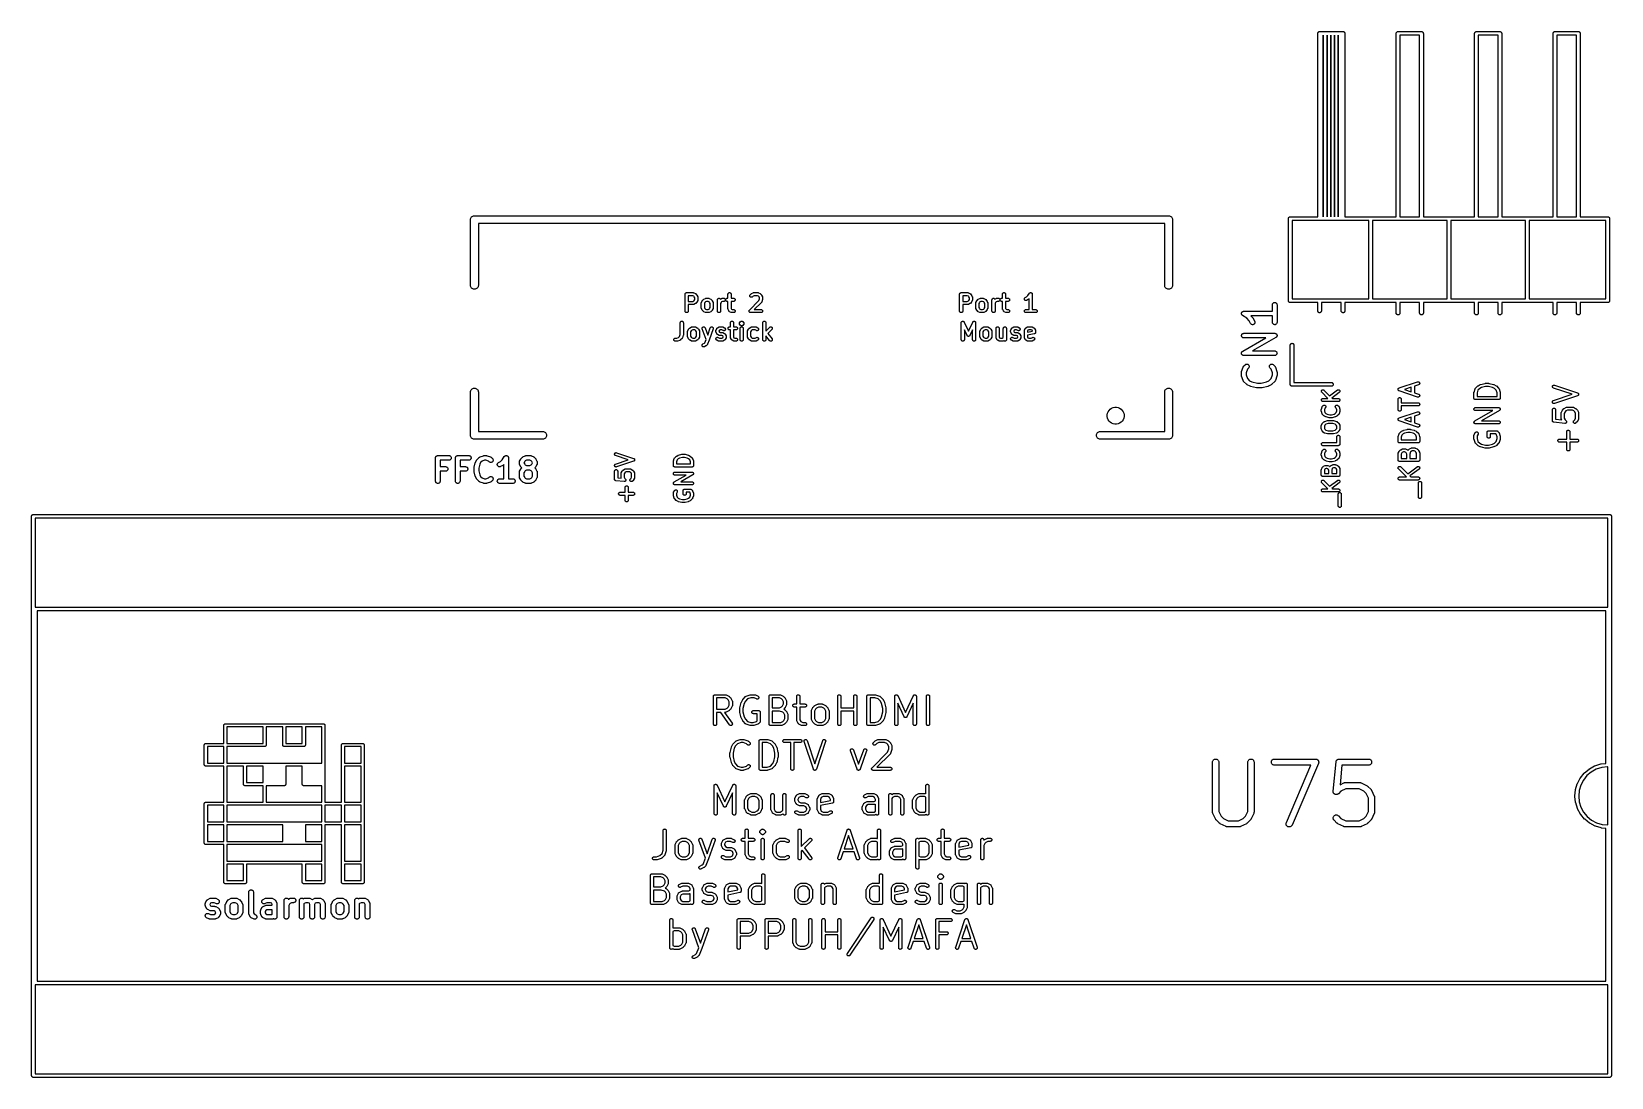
# Model space of a CAD drawing. Extents: x 94.4 to 145.6, y -140.8 to -106.9.
import ezdxf

# ---------------------------------------------------------------- set-up
doc = ezdxf.new("R2010")
doc.units = 0
doc.layers.add('BLACK', color=7, linetype='CONTINUOUS')

msp = doc.modelspace()

# ---------------------------------------------------------------- linework, layer by layer
at = {"layer": 'BLACK', "linetype": 'CONTINUOUS'}
for p, q in [((136.085, -106.994), (136.086, -106.982)), ((136.085, -106.997), (136.085, -106.994)), ((136.085, -112.934), (136.085, -106.997)), ((136.086, -106.982), (136.089, -106.971)), ((136.089, -106.971), (136.095, -106.961)), ((136.095, -106.961), (136.102, -106.951)), ((136.102, -106.951), (136.112, -106.944)), ((136.112, -106.944), (136.122, -106.938)), ((136.122, -106.938), (136.133, -106.935)), ((136.133, -106.935), (136.142, -106.934)), ((136.142, -106.934), (136.142, -106.934)), ((136.142, -106.934), (136.145, -106.934)), ((136.145, -106.934), (136.148, -106.934)), ((136.148, -106.934), (136.202, -106.934)), ((136.202, -106.934), (136.205, -106.934)), ((136.205, -106.934), (136.208, -106.934)), ((136.208, -106.934), (136.322, -106.934)), ((136.265, -107.054), (136.265, -112.934)), ((136.265, -112.934), (136.265, -107.054)), ((136.265, -107.054), (136.265, -107.054)), ((136.322, -106.934), (136.325, -106.934)), ((136.325, -106.934), (136.328, -106.934)), ((136.328, -106.934), (136.442, -106.934)), ((136.385, -107.054), (136.385, -112.934)), ((136.385, -112.934), (136.385, -107.054)), ((136.385, -107.054), (136.385, -107.054)), ((136.442, -106.934), (136.445, -106.934)), ((136.445, -106.934), (136.448, -106.934)), ((136.448, -106.934), (136.562, -106.934)), ((136.505, -107.054), (136.505, -112.934)), ((136.505, -112.934), (136.505, -107.054)), ((136.505, -107.054), (136.505, -107.054)), ((136.562, -106.934), (136.565, -106.934)), ((136.565, -106.934), (136.568, -106.934)), ((136.568, -106.934), (136.682, -106.934)), ((136.625, -107.054), (136.625, -112.934)), ((136.625, -112.934), (136.625, -107.054)), ((136.625, -107.054), (136.625, -107.054)), ((136.682, -106.934), (136.685, -106.934)), ((136.685, -106.934), (136.688, -106.934)), ((136.688, -106.934), (136.802, -106.934)), ((136.745, -107.054), (136.745, -112.934)), ((136.745, -112.934), (136.745, -107.054)), ((136.745, -107.054), (136.745, -107.054)), ((136.802, -106.934), (136.805, -106.934)), ((136.805, -106.934), (136.808, -106.934)), ((136.808, -106.934), (136.902, -106.934)), ((136.902, -106.934), (136.905, -106.934)), ((136.905, -106.934), (136.908, -106.934)), ((136.908, -106.934), (136.908, -106.934)), ((136.908, -106.934), (136.917, -106.935)), ((136.917, -106.935), (136.928, -106.938)), ((136.928, -106.938), (136.938, -106.944)), ((136.938, -106.944), (136.948, -106.951)), ((136.948, -106.951), (136.955, -106.961)), ((136.955, -106.961), (136.961, -106.971)), ((136.961, -106.971), (136.964, -106.982)), ((136.964, -106.982), (136.965, -106.994)), ((136.965, -106.994), (136.965, -106.997)), ((136.965, -106.997), (136.965, -112.934)), ((138.625, -106.994), (138.626, -106.982)), ((138.625, -106.997), (138.625, -106.994)), ((138.625, -112.934), (138.625, -106.997)), ((138.626, -106.982), (138.629, -106.971)), ((138.629, -106.971), (138.635, -106.961)), ((138.635, -106.961), (138.642, -106.951)), ((138.642, -106.951), (138.652, -106.944)), ((138.652, -106.944), (138.662, -106.938)), ((138.662, -106.938), (138.673, -106.935)), ((138.673, -106.935), (138.682, -106.934)), ((138.682, -106.934), (138.682, -106.934)), ((138.682, -106.934), (138.685, -106.934)), ((138.685, -106.934), (138.688, -106.934)), ((138.688, -106.934), (139.442, -106.934)), ((138.745, -107.054), (138.745, -112.934)), ((139.385, -107.054), (138.745, -107.054)), ((139.385, -112.934), (139.385, -107.054)), ((139.442, -106.934), (139.445, -106.934)), ((139.445, -106.934), (139.448, -106.934)), ((139.448, -106.934), (139.448, -106.934)), ((139.448, -106.934), (139.457, -106.935)), ((139.457, -106.935), (139.468, -106.938)), ((139.468, -106.938), (139.478, -106.944)), ((139.478, -106.944), (139.488, -106.951)), ((139.488, -106.951), (139.495, -106.961)), ((139.495, -106.961), (139.501, -106.971)), ((139.501, -106.971), (139.504, -106.982)), ((139.504, -106.982), (139.505, -106.994)), ((139.505, -106.994), (139.505, -106.997)), ((139.505, -106.997), (139.505, -112.934)), ((141.165, -106.994), (141.166, -106.982)), ((141.165, -106.997), (141.165, -106.994)), ((141.165, -112.934), (141.165, -106.997)), ((141.166, -106.982), (141.169, -106.971)), ((141.169, -106.971), (141.175, -106.961)), ((141.175, -106.961), (141.182, -106.951)), ((141.182, -106.951), (141.192, -106.944)), ((141.192, -106.944), (141.202, -106.938)), ((141.202, -106.938), (141.213, -106.935)), ((141.213, -106.935), (141.222, -106.934)), ((141.222, -106.934), (141.222, -106.934)), ((141.222, -106.934), (141.225, -106.934)), ((141.225, -106.934), (141.228, -106.934)), ((141.228, -106.934), (141.982, -106.934)), ((141.285, -107.054), (141.285, -112.934)), ((141.925, -107.054), (141.285, -107.054)), ((141.925, -112.934), (141.925, -107.054)), ((141.982, -106.934), (141.985, -106.934)), ((141.985, -106.934), (141.988, -106.934)), ((141.988, -106.934), (141.988, -106.934)), ((141.988, -106.934), (141.997, -106.935)), ((141.997, -106.935), (142.008, -106.938)), ((142.008, -106.938), (142.018, -106.944)), ((142.018, -106.944), (142.028, -106.951)), ((142.028, -106.951), (142.035, -106.961)), ((142.035, -106.961), (142.041, -106.971)), ((142.041, -106.971), (142.044, -106.982)), ((142.044, -106.982), (142.045, -106.994)), ((142.045, -106.994), (142.045, -106.997)), ((142.045, -106.997), (142.045, -112.934)), ((143.705, -106.994), (143.706, -106.982)), ((143.705, -106.997), (143.705, -106.994)), ((143.705, -112.934), (143.705, -106.997)), ((143.706, -106.982), (143.709, -106.971)), ((143.709, -106.971), (143.715, -106.961)), ((143.715, -106.961), (143.722, -106.951)), ((143.722, -106.951), (143.732, -106.944)), ((143.732, -106.944), (143.742, -106.938)), ((143.742, -106.938), (143.753, -106.935)), ((143.753, -106.935), (143.762, -106.934)), ((143.762, -106.934), (143.762, -106.934)), ((143.762, -106.934), (143.765, -106.934)), ((143.765, -106.934), (143.768, -106.934)), ((143.768, -106.934), (144.522, -106.934)), ((143.825, -107.054), (143.825, -112.934)), ((144.465, -107.054), (143.825, -107.054)), ((144.465, -112.934), (144.465, -107.054)), ((144.522, -106.934), (144.525, -106.934)), ((144.525, -106.934), (144.528, -106.934)), ((144.528, -106.934), (144.528, -106.934)), ((144.528, -106.934), (144.537, -106.935)), ((144.537, -106.935), (144.548, -106.938)), ((144.548, -106.938), (144.558, -106.944)), ((144.558, -106.944), (144.568, -106.951)), ((144.568, -106.951), (144.575, -106.961)), ((144.575, -106.961), (144.581, -106.971)), ((144.581, -106.971), (144.584, -106.982)), ((144.584, -106.982), (144.585, -106.994)), ((144.585, -106.994), (144.585, -106.997)), ((144.585, -106.997), (144.585, -112.934)), ((108.647, -113.03), (108.65, -113.005)), ((108.648, -113.036), (108.647, -113.03)), ((108.648, -115.16), (108.648, -113.036)), ((108.65, -113.005), (108.657, -112.981)), ((108.657, -112.981), (108.669, -112.959)), ((108.669, -112.959), (108.685, -112.94)), ((108.685, -112.94), (108.704, -112.924)), ((108.704, -112.924), (108.726, -112.912)), ((108.726, -112.912), (108.75, -112.905)), ((108.75, -112.905), (108.769, -112.903)), ((108.769, -112.903), (108.775, -112.902)), ((108.775, -112.902), (108.781, -112.903)), ((108.781, -112.903), (131.249, -112.903)), ((131.249, -112.903), (131.255, -112.902)), ((131.255, -112.902), (131.261, -112.903)), ((131.261, -112.903), (131.28, -112.905)), ((131.28, -112.905), (131.304, -112.912)), ((131.304, -112.912), (131.326, -112.924)), ((131.326, -112.924), (131.345, -112.94)), ((131.345, -112.94), (131.361, -112.959)), ((131.361, -112.959), (131.373, -112.981)), ((131.373, -112.981), (131.38, -113.005)), ((131.38, -113.005), (131.383, -113.03)), ((131.383, -113.03), (131.382, -113.036)), ((131.382, -113.036), (131.382, -115.16)), ((135.135, -112.994), (135.136, -112.982)), ((135.135, -112.997), (135.135, -112.994)), ((135.135, -115.651), (135.135, -112.997)), ((135.136, -112.982), (135.139, -112.971)), ((135.139, -112.971), (135.145, -112.961)), ((135.145, -112.961), (135.152, -112.951)), ((135.152, -112.951), (135.162, -112.944)), ((135.162, -112.944), (135.172, -112.938)), ((135.172, -112.938), (135.183, -112.935)), ((135.183, -112.935), (135.192, -112.934)), ((135.192, -112.934), (135.195, -112.934)), ((135.195, -112.934), (135.198, -112.934)), ((135.198, -112.934), (136.085, -112.934)), ((136.142, -113.054), (135.255, -113.054)), ((135.255, -113.054), (135.255, -115.594)), ((136.145, -113.054), (136.142, -113.054)), ((136.148, -113.054), (136.145, -113.054)), ((136.202, -113.054), (136.148, -113.054)), ((136.205, -113.054), (136.202, -113.054)), ((136.208, -113.054), (136.205, -113.054)), ((136.322, -113.054), (136.208, -113.054)), ((136.325, -113.054), (136.322, -113.054)), ((136.328, -113.054), (136.325, -113.054)), ((136.442, -113.054), (136.328, -113.054)), ((136.445, -113.054), (136.442, -113.054)), ((136.448, -113.054), (136.445, -113.054)), ((136.562, -113.054), (136.448, -113.054)), ((136.565, -113.054), (136.562, -113.054)), ((136.568, -113.054), (136.565, -113.054)), ((136.682, -113.054), (136.568, -113.054)), ((136.685, -113.054), (136.682, -113.054)), ((136.688, -113.054), (136.685, -113.054)), ((136.802, -113.054), (136.688, -113.054)), ((136.805, -113.054), (136.802, -113.054)), ((136.808, -113.054), (136.805, -113.054)), ((136.902, -113.054), (136.808, -113.054)), ((136.905, -113.054), (136.902, -113.054)), ((136.908, -113.054), (136.905, -113.054)), ((137.735, -113.054), (136.908, -113.054)), ((136.965, -112.934), (137.792, -112.934)), ((137.735, -115.594), (137.735, -113.054)), ((137.792, -112.934), (137.795, -112.934)), ((137.795, -112.934), (137.798, -112.934)), ((137.798, -112.934), (138.625, -112.934)), ((138.682, -113.054), (137.855, -113.054)), ((137.855, -113.054), (137.855, -115.594)), ((138.685, -113.054), (138.682, -113.054)), ((138.688, -113.054), (138.685, -113.054)), ((139.442, -113.054), (138.688, -113.054)), ((138.745, -112.934), (139.385, -112.934)), ((139.445, -113.054), (139.442, -113.054)), ((139.448, -113.054), (139.445, -113.054)), ((140.275, -113.054), (139.448, -113.054)), ((139.505, -112.934), (140.332, -112.934)), ((140.275, -115.594), (140.275, -113.054)), ((140.332, -112.934), (140.335, -112.934)), ((140.335, -112.934), (140.338, -112.934)), ((140.338, -112.934), (141.165, -112.934)), ((141.222, -113.054), (140.395, -113.054)), ((140.395, -113.054), (140.395, -115.594)), ((141.225, -113.054), (141.222, -113.054)), ((141.228, -113.054), (141.225, -113.054)), ((141.982, -113.054), (141.228, -113.054)), ((141.285, -112.934), (141.925, -112.934)), ((141.985, -113.054), (141.982, -113.054)), ((141.988, -113.054), (141.985, -113.054)), ((142.815, -113.054), (141.988, -113.054)), ((142.045, -112.934), (142.872, -112.934)), ((142.815, -115.594), (142.815, -113.054)), ((142.872, -112.934), (142.875, -112.934)), ((142.875, -112.934), (142.878, -112.934)), ((142.878, -112.934), (143.705, -112.934)), ((143.762, -113.054), (142.935, -113.054)), ((142.935, -113.054), (142.935, -115.594)), ((143.765, -113.054), (143.762, -113.054)), ((143.768, -113.054), (143.765, -113.054)), ((144.522, -113.054), (143.768, -113.054)), ((143.825, -112.934), (144.465, -112.934)), ((144.525, -113.054), (144.522, -113.054)), ((144.528, -113.054), (144.525, -113.054)), ((145.415, -113.054), (144.528, -113.054)), ((144.585, -112.934), (145.472, -112.934)), ((145.415, -115.594), (145.415, -113.054)), ((145.472, -112.934), (145.475, -112.934)), ((145.475, -112.934), (145.478, -112.934)), ((145.478, -112.934), (145.487, -112.935)), ((145.487, -112.935), (145.498, -112.938)), ((145.498, -112.938), (145.508, -112.944)), ((145.508, -112.944), (145.518, -112.951)), ((145.518, -112.951), (145.525, -112.961)), ((145.525, -112.961), (145.531, -112.971)), ((145.531, -112.971), (145.534, -112.982)), ((145.534, -112.982), (145.535, -112.994)), ((145.535, -112.994), (145.535, -112.997)), ((145.535, -112.997), (145.535, -115.651)), ((131.128, -113.157), (108.902, -113.157)), ((108.902, -113.157), (108.902, -115.16)), ((131.128, -115.16), (131.128, -113.157)), ((108.65, -115.179), (108.648, -115.16)), ((108.657, -115.203), (108.65, -115.179)), ((108.669, -115.225), (108.657, -115.203)), ((108.685, -115.244), (108.669, -115.225)), ((108.704, -115.26), (108.685, -115.244)), ((108.726, -115.272), (108.704, -115.26)), ((108.75, -115.279), (108.726, -115.272)), ((108.775, -115.282), (108.75, -115.279)), ((108.8, -115.279), (108.775, -115.282)), ((108.824, -115.272), (108.8, -115.279)), ((108.846, -115.26), (108.824, -115.272)), ((108.865, -115.244), (108.846, -115.26)), ((108.881, -115.225), (108.865, -115.244)), ((108.893, -115.203), (108.881, -115.225)), ((108.9, -115.179), (108.893, -115.203)), ((108.902, -115.16), (108.9, -115.179)), ((115.598, -115.441), (115.599, -115.436)), ((115.598, -115.991), (115.598, -115.441)), ((115.598, -115.441), (115.598, -115.441)), ((115.598, -115.441), (115.598, -115.441)), ((115.598, -115.441), (115.598, -115.441)), ((115.598, -115.441), (115.598, -115.441)), ((115.599, -115.431), (115.601, -115.426)), ((115.599, -115.436), (115.599, -115.431)), ((115.599, -115.431), (115.599, -115.431)), ((115.599, -115.431), (115.599, -115.431)), ((115.601, -115.426), (115.602, -115.422)), ((115.602, -115.422), (115.605, -115.417)), ((115.602, -115.422), (115.602, -115.422)), ((115.602, -115.422), (115.602, -115.422)), ((115.605, -115.417), (115.607, -115.413)), ((115.607, -115.413), (115.61, -115.409)), ((115.607, -115.413), (115.607, -115.413)), ((115.607, -115.413), (115.607, -115.413)), ((115.61, -115.409), (115.613, -115.406)), ((115.613, -115.406), (115.617, -115.403)), ((115.613, -115.406), (115.613, -115.406)), ((115.613, -115.406), (115.613, -115.406)), ((115.617, -115.403), (115.621, -115.4)), ((115.621, -115.399), (115.625, -115.397)), ((115.621, -115.4), (115.621, -115.399)), ((115.621, -115.4), (115.621, -115.4)), ((115.625, -115.397), (115.629, -115.395)), ((115.629, -115.395), (115.629, -115.395)), ((115.629, -115.395), (115.63, -115.395)), ((115.63, -115.395), (115.634, -115.394)), ((115.634, -115.394), (115.639, -115.392)), ((115.639, -115.392), (115.639, -115.392)), ((115.639, -115.392), (115.639, -115.392)), ((115.639, -115.392), (115.644, -115.392)), ((115.644, -115.392), (115.648, -115.391)), ((115.648, -115.391), (115.858, -115.391)), ((115.698, -115.491), (115.698, -115.679)), ((115.846, -115.491), (115.698, -115.491)), ((115.881, -115.509), (115.846, -115.491)), ((115.858, -115.391), (115.859, -115.391)), ((115.859, -115.391), (115.86, -115.391)), ((115.86, -115.391), (115.861, -115.391)), ((115.861, -115.391), (115.865, -115.392)), ((115.865, -115.392), (115.868, -115.392)), ((115.868, -115.392), (115.87, -115.393)), ((115.87, -115.393), (115.871, -115.393)), ((115.871, -115.393), (115.874, -115.394)), ((115.874, -115.394), (115.878, -115.395)), ((115.878, -115.395), (115.879, -115.396)), ((115.879, -115.396), (115.88, -115.397)), ((115.88, -115.397), (115.933, -115.423)), ((115.895, -115.523), (115.881, -115.509)), ((115.913, -115.558), (115.895, -115.523)), ((115.895, -115.647), (115.913, -115.613)), ((115.913, -115.613), (115.913, -115.558)), ((115.933, -115.423), (115.933, -115.423)), ((115.933, -115.423), (115.936, -115.425)), ((115.936, -115.425), (115.938, -115.426)), ((115.938, -115.426), (115.94, -115.427)), ((115.94, -115.427), (115.941, -115.428)), ((115.941, -115.428), (115.943, -115.43)), ((115.943, -115.43), (115.946, -115.432)), ((115.946, -115.432), (115.972, -115.458)), ((115.972, -115.458), (115.972, -115.459)), ((115.972, -115.459), (115.974, -115.461)), ((115.974, -115.461), (115.976, -115.463)), ((115.976, -115.463), (115.977, -115.465)), ((115.977, -115.465), (115.978, -115.466)), ((115.978, -115.466), (115.98, -115.469)), ((115.98, -115.469), (115.981, -115.471)), ((115.981, -115.471), (116.007, -115.524)), ((116.007, -115.524), (116.008, -115.524)), ((116.008, -115.524), (116.008, -115.526)), ((116.008, -115.526), (116.009, -115.527)), ((116.009, -115.527), (116.01, -115.53)), ((116.01, -115.53), (116.011, -115.533)), ((116.011, -115.533), (116.011, -115.535)), ((116.011, -115.535), (116.012, -115.536)), ((116.012, -115.536), (116.012, -115.54)), ((116.012, -115.54), (116.013, -115.543)), ((116.013, -115.543), (116.012, -115.545)), ((116.012, -115.545), (116.013, -115.546)), ((116.013, -115.546), (116.013, -115.625)), ((116.163, -115.642), (116.189, -115.615)), ((116.189, -115.615), (116.19, -115.615)), ((116.19, -115.615), (116.192, -115.613)), ((116.192, -115.613), (116.194, -115.611)), ((116.194, -115.611), (116.196, -115.61)), ((116.196, -115.61), (116.197, -115.609)), ((116.197, -115.609), (116.2, -115.608)), ((116.2, -115.608), (116.202, -115.606)), ((116.202, -115.606), (116.255, -115.58)), ((116.255, -115.58), (116.257, -115.579)), ((116.255, -115.58), (116.255, -115.58)), ((116.257, -115.579), (116.258, -115.578)), ((116.258, -115.578), (116.261, -115.577)), ((116.261, -115.577), (116.264, -115.576)), ((116.264, -115.576), (116.266, -115.576)), ((116.266, -115.576), (116.267, -115.576)), ((116.267, -115.576), (116.271, -115.575)), ((116.271, -115.575), (116.274, -115.575)), ((116.274, -115.575), (116.275, -115.575)), ((116.275, -115.575), (116.277, -115.575)), ((116.277, -115.575), (116.355, -115.575)), ((116.355, -115.575), (116.356, -115.575)), ((116.356, -115.575), (116.358, -115.575)), ((116.358, -115.575), (116.359, -115.575)), ((116.359, -115.575), (116.362, -115.575)), ((116.362, -115.575), (116.366, -115.576)), ((116.366, -115.576), (116.367, -115.576)), ((116.367, -115.576), (116.369, -115.576)), ((116.369, -115.576), (116.372, -115.578)), ((116.372, -115.578), (116.375, -115.579)), ((116.375, -115.579), (116.376, -115.579)), ((116.376, -115.579), (116.378, -115.58)), ((116.378, -115.58), (116.43, -115.606)), ((116.43, -115.606), (116.431, -115.606)), ((116.431, -115.606), (116.433, -115.608)), ((116.433, -115.608), (116.436, -115.609)), ((116.436, -115.609), (116.437, -115.611)), ((116.437, -115.611), (116.439, -115.612)), ((116.439, -115.612), (116.441, -115.614)), ((116.441, -115.614), (116.443, -115.615)), ((116.443, -115.615), (116.469, -115.642)), ((116.646, -115.624), (116.647, -115.614)), ((116.647, -115.614), (116.65, -115.605)), ((116.65, -115.605), (116.655, -115.596)), ((116.655, -115.596), (116.661, -115.589)), ((116.661, -115.589), (116.669, -115.583)), ((116.669, -115.583), (116.677, -115.578)), ((116.677, -115.578), (116.687, -115.576)), ((116.687, -115.576), (116.696, -115.575)), ((116.696, -115.575), (116.706, -115.576)), ((116.706, -115.576), (116.715, -115.579)), ((116.715, -115.579), (116.724, -115.583)), ((116.724, -115.583), (116.731, -115.589)), ((116.731, -115.589), (116.738, -115.597)), ((116.738, -115.597), (116.739, -115.6)), ((116.739, -115.6), (116.778, -115.58)), ((116.778, -115.58), (116.779, -115.58)), ((116.779, -115.58), (116.78, -115.579)), ((116.78, -115.579), (116.782, -115.578)), ((116.782, -115.578), (116.785, -115.577)), ((116.785, -115.577), (116.788, -115.576)), ((116.788, -115.576), (116.79, -115.576)), ((116.79, -115.576), (116.791, -115.576)), ((116.791, -115.576), (116.794, -115.575)), ((116.794, -115.575), (116.798, -115.575)), ((116.798, -115.575), (116.799, -115.575)), ((116.799, -115.575), (116.801, -115.575)), ((116.801, -115.575), (116.853, -115.575)), ((116.853, -115.575), (116.854, -115.575)), ((116.854, -115.575), (116.863, -115.576)), ((116.863, -115.576), (116.873, -115.579)), ((116.873, -115.579), (116.881, -115.583)), ((116.881, -115.583), (116.889, -115.59)), ((116.889, -115.59), (116.895, -115.597)), ((116.895, -115.597), (116.899, -115.606)), ((116.899, -115.606), (116.902, -115.615)), ((116.902, -115.615), (116.903, -115.625)), ((116.908, -115.624), (116.909, -115.615)), ((116.909, -115.615), (116.912, -115.605)), ((116.912, -115.605), (116.916, -115.597)), ((116.916, -115.597), (116.923, -115.589)), ((116.923, -115.589), (116.93, -115.583)), ((116.93, -115.583), (116.939, -115.578)), ((116.939, -115.578), (116.948, -115.576)), ((116.948, -115.576), (116.958, -115.575)), ((116.958, -115.575), (116.986, -115.575)), ((116.986, -115.441), (116.988, -115.431)), ((116.986, -115.575), (116.986, -115.441)), ((116.986, -115.441), (116.986, -115.441)), ((116.988, -115.431), (116.99, -115.422)), ((116.99, -115.422), (116.995, -115.413)), ((116.995, -115.413), (117.001, -115.406)), ((117.001, -115.406), (117.009, -115.399)), ((117.009, -115.399), (117.018, -115.395)), ((117.018, -115.395), (117.027, -115.392)), ((117.027, -115.392), (117.037, -115.391)), ((117.037, -115.391), (117.046, -115.392)), ((117.046, -115.392), (117.056, -115.395)), ((117.056, -115.395), (117.064, -115.4)), ((117.064, -115.4), (117.072, -115.406)), ((117.072, -115.406), (117.078, -115.414)), ((117.078, -115.414), (117.083, -115.422)), ((117.083, -115.422), (117.085, -115.432)), ((117.085, -115.432), (117.086, -115.441)), ((117.086, -115.441), (117.086, -115.575)), ((117.086, -115.575), (117.167, -115.575)), ((117.167, -115.575), (117.168, -115.575)), ((117.168, -115.575), (117.178, -115.576)), ((117.178, -115.576), (117.187, -115.579)), ((117.187, -115.579), (117.196, -115.583)), ((117.196, -115.583), (117.203, -115.59)), ((117.203, -115.59), (117.209, -115.597)), ((117.209, -115.597), (117.214, -115.606)), ((117.214, -115.606), (117.216, -115.615)), ((117.216, -115.615), (117.217, -115.625)), ((117.694, -115.494), (117.695, -115.484)), ((117.694, -115.503), (117.694, -115.494)), ((117.697, -115.513), (117.694, -115.503)), ((117.695, -115.484), (117.697, -115.474)), ((117.697, -115.474), (117.702, -115.466)), ((117.702, -115.521), (117.697, -115.513)), ((117.702, -115.466), (117.708, -115.458)), ((117.708, -115.529), (117.702, -115.521)), ((117.708, -115.458), (117.734, -115.432)), ((117.715, -115.535), (117.708, -115.529)), ((117.724, -115.54), (117.715, -115.535)), ((117.733, -115.543), (117.724, -115.54)), ((117.743, -115.544), (117.733, -115.543)), ((117.734, -115.432), (117.735, -115.432)), ((117.735, -115.432), (117.737, -115.43)), ((117.737, -115.43), (117.739, -115.428)), ((117.739, -115.428), (117.741, -115.427)), ((117.741, -115.427), (117.743, -115.426)), ((117.743, -115.426), (117.745, -115.424)), ((117.753, -115.543), (117.743, -115.544)), ((117.745, -115.424), (117.747, -115.423)), ((117.747, -115.423), (117.8, -115.397)), ((117.762, -115.54), (117.753, -115.543)), ((117.771, -115.536), (117.762, -115.54)), ((117.778, -115.53), (117.771, -115.536)), ((117.779, -115.529), (117.778, -115.53)), ((117.799, -115.509), (117.779, -115.529)), ((117.834, -115.491), (117.799, -115.509)), ((117.8, -115.397), (117.8, -115.396)), ((117.8, -115.396), (117.802, -115.396)), ((117.802, -115.396), (117.803, -115.395)), ((117.803, -115.395), (117.806, -115.394)), ((117.806, -115.394), (117.81, -115.393)), ((117.81, -115.393), (117.811, -115.393)), ((117.811, -115.393), (117.812, -115.392)), ((117.812, -115.392), (117.816, -115.392)), ((117.816, -115.392), (117.819, -115.391)), ((117.819, -115.391), (117.821, -115.391)), ((117.821, -115.391), (117.822, -115.391)), ((117.822, -115.391), (117.953, -115.391)), ((117.941, -115.491), (117.834, -115.491)), ((117.976, -115.509), (117.941, -115.491)), ((117.953, -115.391), (117.954, -115.391)), ((117.954, -115.391), (117.955, -115.391)), ((117.955, -115.391), (117.957, -115.391)), ((117.957, -115.391), (117.96, -115.392)), ((117.96, -115.392), (117.963, -115.392)), ((117.963, -115.392), (117.965, -115.393)), ((117.965, -115.393), (117.966, -115.393)), ((117.966, -115.393), (117.97, -115.394)), ((117.97, -115.394), (117.973, -115.395)), ((117.973, -115.395), (117.974, -115.396)), ((117.974, -115.396), (117.975, -115.397)), ((117.975, -115.397), (118.028, -115.423)), ((117.991, -115.523), (117.976, -115.509)), ((117.988, -115.65), (118.008, -115.59)), ((118.008, -115.558), (117.991, -115.523)), ((118.008, -115.59), (118.008, -115.558)), ((118.028, -115.423), (118.028, -115.423)), ((118.028, -115.423), (118.031, -115.425)), ((118.031, -115.425), (118.033, -115.426)), ((118.033, -115.426), (118.035, -115.427)), ((118.035, -115.427), (118.037, -115.428)), ((118.037, -115.428), (118.039, -115.43)), ((118.039, -115.43), (118.041, -115.432)), ((118.041, -115.432), (118.067, -115.458)), ((118.067, -115.458), (118.068, -115.459)), ((118.068, -115.459), (118.069, -115.461)), ((118.069, -115.461), (118.071, -115.463)), ((118.071, -115.463), (118.072, -115.465)), ((118.072, -115.465), (118.074, -115.466)), ((118.074, -115.466), (118.075, -115.469)), ((118.075, -115.469), (118.076, -115.471)), ((118.076, -115.471), (118.103, -115.524)), ((118.105, -115.614), (118.079, -115.693)), ((118.103, -115.524), (118.103, -115.524)), ((118.103, -115.524), (118.103, -115.526)), ((118.103, -115.526), (118.104, -115.527)), ((118.104, -115.527), (118.105, -115.53)), ((118.105, -115.53), (118.106, -115.533)), ((118.106, -115.612), (118.105, -115.614)), ((118.106, -115.533), (118.106, -115.535)), ((118.106, -115.535), (118.107, -115.536)), ((118.107, -115.609), (118.106, -115.612)), ((118.107, -115.536), (118.107, -115.54)), ((118.107, -115.54), (118.108, -115.543)), ((118.108, -115.602), (118.107, -115.605)), ((118.107, -115.605), (118.107, -115.607)), ((118.107, -115.607), (118.107, -115.609)), ((118.108, -115.543), (118.108, -115.545)), ((118.108, -115.545), (118.108, -115.546)), ((118.108, -115.546), (118.108, -115.598)), ((118.108, -115.598), (118.108, -115.599)), ((118.108, -115.599), (118.108, -115.602)), ((124.488, -115.441), (124.489, -115.436)), ((124.488, -115.991), (124.488, -115.441)), ((124.488, -115.441), (124.488, -115.441)), ((124.488, -115.441), (124.488, -115.441)), ((124.488, -115.441), (124.488, -115.441)), ((124.488, -115.441), (124.488, -115.441)), ((124.489, -115.431), (124.491, -115.426)), ((124.489, -115.436), (124.489, -115.431)), ((124.489, -115.431), (124.489, -115.431)), ((124.489, -115.431), (124.489, -115.431)), ((124.491, -115.426), (124.492, -115.422)), ((124.492, -115.422), (124.495, -115.417)), ((124.492, -115.422), (124.492, -115.422)), ((124.492, -115.422), (124.492, -115.422)), ((124.495, -115.417), (124.497, -115.413)), ((124.497, -115.413), (124.5, -115.409)), ((124.497, -115.413), (124.497, -115.413)), ((124.497, -115.413), (124.497, -115.413)), ((124.5, -115.409), (124.503, -115.406)), ((124.503, -115.406), (124.507, -115.403)), ((124.503, -115.406), (124.503, -115.406)), ((124.503, -115.406), (124.503, -115.406)), ((124.507, -115.403), (124.511, -115.4)), ((124.511, -115.399), (124.515, -115.397)), ((124.511, -115.4), (124.511, -115.399)), ((124.511, -115.4), (124.511, -115.4)), ((124.515, -115.397), (124.519, -115.395)), ((124.519, -115.395), (124.519, -115.395)), ((124.519, -115.395), (124.52, -115.395)), ((124.52, -115.395), (124.524, -115.394)), ((124.524, -115.394), (124.529, -115.392)), ((124.529, -115.392), (124.529, -115.392)), ((124.529, -115.392), (124.529, -115.392)), ((124.529, -115.392), (124.534, -115.392)), ((124.534, -115.392), (124.538, -115.391)), ((124.538, -115.391), (124.748, -115.391)), ((124.588, -115.491), (124.588, -115.679)), ((124.736, -115.491), (124.588, -115.491)), ((124.771, -115.509), (124.736, -115.491)), ((124.748, -115.391), (124.749, -115.391)), ((124.749, -115.391), (124.75, -115.391)), ((124.75, -115.391), (124.751, -115.391)), ((124.751, -115.391), (124.755, -115.392)), ((124.755, -115.392), (124.758, -115.392)), ((124.758, -115.392), (124.76, -115.393)), ((124.76, -115.393), (124.761, -115.393)), ((124.761, -115.393), (124.764, -115.394)), ((124.764, -115.394), (124.768, -115.395)), ((124.768, -115.395), (124.769, -115.396)), ((124.769, -115.396), (124.77, -115.397)), ((124.77, -115.397), (124.823, -115.423)), ((124.785, -115.523), (124.771, -115.509)), ((124.803, -115.558), (124.785, -115.523)), ((124.785, -115.647), (124.803, -115.613)), ((124.803, -115.613), (124.803, -115.558)), ((124.823, -115.423), (124.823, -115.423)), ((124.823, -115.423), (124.826, -115.425)), ((124.826, -115.425), (124.828, -115.426)), ((124.828, -115.426), (124.83, -115.427)), ((124.83, -115.427), (124.831, -115.428)), ((124.831, -115.428), (124.833, -115.43)), ((124.833, -115.43), (124.836, -115.432)), ((124.836, -115.432), (124.862, -115.458)), ((124.862, -115.458), (124.862, -115.459)), ((124.862, -115.459), (124.864, -115.461)), ((124.864, -115.461), (124.866, -115.463)), ((124.866, -115.463), (124.867, -115.465)), ((124.867, -115.465), (124.868, -115.466)), ((124.868, -115.466), (124.87, -115.469)), ((124.87, -115.469), (124.871, -115.471)), ((124.871, -115.471), (124.897, -115.524)), ((124.897, -115.524), (124.898, -115.524)), ((124.898, -115.524), (124.898, -115.526)), ((124.898, -115.526), (124.899, -115.527)), ((124.899, -115.527), (124.9, -115.53)), ((124.9, -115.53), (124.901, -115.533)), ((124.901, -115.533), (124.901, -115.535)), ((124.901, -115.535), (124.902, -115.536)), ((124.902, -115.536), (124.902, -115.54)), ((124.902, -115.54), (124.903, -115.543)), ((124.903, -115.543), (124.902, -115.545)), ((124.902, -115.545), (124.903, -115.546)), ((124.903, -115.546), (124.903, -115.625)), ((125.053, -115.642), (125.079, -115.615)), ((125.079, -115.615), (125.08, -115.615)), ((125.08, -115.615), (125.082, -115.613)), ((125.082, -115.613), (125.084, -115.611)), ((125.084, -115.611), (125.086, -115.61)), ((125.086, -115.61), (125.087, -115.609)), ((125.087, -115.609), (125.09, -115.608)), ((125.09, -115.608), (125.092, -115.606)), ((125.092, -115.606), (125.145, -115.58)), ((125.145, -115.58), (125.147, -115.579)), ((125.145, -115.58), (125.145, -115.58)), ((125.147, -115.579), (125.148, -115.578)), ((125.148, -115.578), (125.151, -115.577)), ((125.151, -115.577), (125.154, -115.576)), ((125.154, -115.576), (125.156, -115.576)), ((125.156, -115.576), (125.157, -115.576)), ((125.157, -115.576), (125.161, -115.575)), ((125.161, -115.575), (125.164, -115.575)), ((125.164, -115.575), (125.165, -115.575)), ((125.165, -115.575), (125.167, -115.575)), ((125.167, -115.575), (125.245, -115.575)), ((125.245, -115.575), (125.246, -115.575)), ((125.246, -115.575), (125.248, -115.575)), ((125.248, -115.575), (125.249, -115.575)), ((125.249, -115.575), (125.252, -115.575)), ((125.252, -115.575), (125.256, -115.576)), ((125.256, -115.576), (125.257, -115.576)), ((125.257, -115.576), (125.259, -115.576)), ((125.259, -115.576), (125.262, -115.578)), ((125.262, -115.578), (125.265, -115.579)), ((125.265, -115.579), (125.266, -115.579)), ((125.266, -115.579), (125.268, -115.58)), ((125.268, -115.58), (125.32, -115.606)), ((125.32, -115.606), (125.321, -115.606)), ((125.321, -115.606), (125.323, -115.608)), ((125.323, -115.608), (125.326, -115.609)), ((125.326, -115.609), (125.327, -115.611)), ((125.327, -115.611), (125.329, -115.612)), ((125.329, -115.612), (125.331, -115.614)), ((125.331, -115.614), (125.333, -115.615)), ((125.333, -115.615), (125.359, -115.642)), ((125.536, -115.624), (125.537, -115.614)), ((125.537, -115.614), (125.54, -115.605)), ((125.54, -115.605), (125.545, -115.596)), ((125.545, -115.596), (125.551, -115.589)), ((125.551, -115.589), (125.559, -115.583)), ((125.559, -115.583), (125.567, -115.578)), ((125.567, -115.578), (125.577, -115.576)), ((125.577, -115.576), (125.586, -115.575)), ((125.586, -115.575), (125.596, -115.576)), ((125.596, -115.576), (125.605, -115.579)), ((125.605, -115.579), (125.614, -115.583)), ((125.614, -115.583), (125.621, -115.589)), ((125.621, -115.589), (125.628, -115.597)), ((125.628, -115.597), (125.629, -115.6)), ((125.629, -115.6), (125.668, -115.58)), ((125.668, -115.58), (125.669, -115.58)), ((125.669, -115.58), (125.67, -115.579)), ((125.67, -115.579), (125.672, -115.578)), ((125.672, -115.578), (125.675, -115.577)), ((125.675, -115.577), (125.678, -115.576)), ((125.678, -115.576), (125.68, -115.576)), ((125.68, -115.576), (125.681, -115.576)), ((125.681, -115.576), (125.684, -115.575)), ((125.684, -115.575), (125.688, -115.575)), ((125.688, -115.575), (125.689, -115.575)), ((125.689, -115.575), (125.691, -115.575)), ((125.691, -115.575), (125.743, -115.575)), ((125.743, -115.575), (125.744, -115.575)), ((125.744, -115.575), (125.753, -115.576)), ((125.753, -115.576), (125.763, -115.579)), ((125.763, -115.579), (125.771, -115.583)), ((125.771, -115.583), (125.779, -115.59)), ((125.779, -115.59), (125.785, -115.597)), ((125.785, -115.597), (125.789, -115.606)), ((125.789, -115.606), (125.792, -115.615)), ((125.792, -115.615), (125.793, -115.625)), ((125.798, -115.624), (125.799, -115.615)), ((125.799, -115.615), (125.802, -115.605)), ((125.802, -115.605), (125.806, -115.597)), ((125.806, -115.597), (125.813, -115.589)), ((125.813, -115.589), (125.82, -115.583)), ((125.82, -115.583), (125.829, -115.578)), ((125.829, -115.578), (125.838, -115.576)), ((125.838, -115.576), (125.848, -115.575)), ((125.848, -115.575), (125.876, -115.575)), ((125.876, -115.441), (125.878, -115.431)), ((125.876, -115.575), (125.876, -115.441)), ((125.876, -115.441), (125.876, -115.441)), ((125.878, -115.431), (125.88, -115.422)), ((125.88, -115.422), (125.885, -115.413)), ((125.885, -115.413), (125.891, -115.406)), ((125.891, -115.406), (125.899, -115.399)), ((125.899, -115.399), (125.908, -115.395)), ((125.908, -115.395), (125.917, -115.392)), ((125.917, -115.392), (125.927, -115.391)), ((125.927, -115.391), (125.936, -115.392)), ((125.936, -115.392), (125.946, -115.395)), ((125.946, -115.395), (125.954, -115.4)), ((125.954, -115.4), (125.962, -115.406)), ((125.962, -115.406), (125.968, -115.414)), ((125.968, -115.414), (125.973, -115.422)), ((125.973, -115.422), (125.975, -115.432)), ((125.975, -115.432), (125.976, -115.441)), ((125.976, -115.441), (125.976, -115.575)), ((125.976, -115.575), (126.057, -115.575)), ((126.057, -115.575), (126.058, -115.575)), ((126.058, -115.575), (126.068, -115.576)), ((126.068, -115.576), (126.077, -115.579)), ((126.077, -115.579), (126.086, -115.583)), ((126.086, -115.583), (126.093, -115.59)), ((126.093, -115.59), (126.099, -115.597)), ((126.099, -115.597), (126.104, -115.606)), ((126.104, -115.606), (126.106, -115.615)), ((126.106, -115.615), (126.107, -115.625)), ((126.584, -115.592), (126.586, -115.582)), ((126.584, -115.602), (126.584, -115.592)), ((126.585, -115.611), (126.584, -115.602)), ((126.589, -115.62), (126.585, -115.611)), ((126.586, -115.582), (126.59, -115.574)), ((126.594, -115.629), (126.589, -115.62)), ((126.59, -115.574), (126.596, -115.566)), ((126.596, -115.566), (126.603, -115.559)), ((126.603, -115.559), (126.611, -115.554)), ((126.611, -115.554), (126.656, -115.531)), ((126.656, -115.531), (126.699, -115.488)), ((126.708, -115.617), (126.656, -115.643)), ((126.699, -115.488), (126.749, -115.414)), ((126.711, -115.615), (126.708, -115.617)), ((126.713, -115.614), (126.711, -115.615)), ((126.715, -115.613), (126.713, -115.614)), ((126.717, -115.612), (126.715, -115.613)), ((126.719, -115.61), (126.717, -115.612)), ((126.721, -115.608), (126.719, -115.61)), ((126.741, -115.588), (126.721, -115.608)), ((126.721, -115.608), (126.721, -115.608)), ((126.741, -115.941), (126.741, -115.588)), ((126.749, -115.414), (126.749, -115.413)), ((126.749, -115.413), (126.749, -115.413)), ((126.749, -115.413), (126.749, -115.413)), ((126.749, -115.413), (126.75, -115.413)), ((126.75, -115.413), (126.752, -115.41)), ((126.752, -115.41), (126.756, -115.406)), ((126.756, -115.406), (126.76, -115.402)), ((126.756, -115.406), (126.756, -115.406)), ((126.756, -115.406), (126.756, -115.406)), ((126.76, -115.402), (126.763, -115.399)), ((126.763, -115.399), (126.768, -115.397)), ((126.763, -115.399), (126.763, -115.399)), ((126.763, -115.399), (126.763, -115.399)), ((126.768, -115.397), (126.772, -115.395)), ((126.772, -115.395), (126.777, -115.393)), ((126.772, -115.395), (126.772, -115.395)), ((126.772, -115.395), (126.772, -115.395)), ((126.777, -115.393), (126.781, -115.392)), ((126.781, -115.392), (126.781, -115.392)), ((126.781, -115.392), (126.781, -115.392)), ((126.781, -115.392), (126.786, -115.392)), ((126.786, -115.392), (126.791, -115.391)), ((126.791, -115.391), (126.791, -115.391)), ((126.791, -115.391), (126.796, -115.392)), ((126.791, -115.391), (126.791, -115.391)), ((126.796, -115.392), (126.801, -115.392)), ((126.801, -115.392), (126.801, -115.392)), ((126.801, -115.392), (126.801, -115.392)), ((126.801, -115.392), (126.805, -115.394)), ((126.805, -115.394), (126.81, -115.395)), ((126.81, -115.395), (126.81, -115.395)), ((126.81, -115.395), (126.81, -115.395)), ((126.81, -115.395), (126.814, -115.397)), ((126.814, -115.397), (126.819, -115.4)), ((126.819, -115.4), (126.819, -115.4)), ((126.819, -115.4), (126.819, -115.4)), ((126.819, -115.4), (126.822, -115.403)), ((126.822, -115.403), (126.826, -115.406)), ((126.826, -115.406), (126.826, -115.406)), ((126.826, -115.406), (126.826, -115.406)), ((126.826, -115.406), (126.829, -115.41)), ((126.829, -115.41), (126.832, -115.414)), ((126.832, -115.414), (126.832, -115.414)), ((126.832, -115.414), (126.832, -115.414)), ((126.832, -115.414), (126.835, -115.418)), ((126.835, -115.418), (126.837, -115.422)), ((126.837, -115.422), (126.837, -115.422)), ((126.837, -115.422), (126.837, -115.422)), ((126.837, -115.422), (126.839, -115.427)), ((126.839, -115.427), (126.84, -115.432)), ((126.84, -115.432), (126.84, -115.432)), ((126.84, -115.432), (126.84, -115.432)), ((126.84, -115.432), (126.84, -115.437)), ((126.84, -115.437), (126.841, -115.441)), ((126.841, -115.441), (126.841, -115.941)), ((131.13, -115.179), (131.128, -115.16)), ((131.137, -115.203), (131.13, -115.179)), ((131.149, -115.225), (131.137, -115.203)), ((131.165, -115.244), (131.149, -115.225)), ((131.184, -115.26), (131.165, -115.244)), ((131.206, -115.272), (131.184, -115.26)), ((131.23, -115.279), (131.206, -115.272)), ((131.255, -115.282), (131.23, -115.279)), ((131.28, -115.279), (131.255, -115.282)), ((131.304, -115.272), (131.28, -115.279)), ((131.326, -115.26), (131.304, -115.272)), ((131.345, -115.244), (131.326, -115.26)), ((131.361, -115.225), (131.345, -115.244)), ((131.373, -115.203), (131.361, -115.225)), ((131.38, -115.179), (131.373, -115.203)), ((131.382, -115.16), (131.38, -115.179)), ((135.255, -115.594), (136.142, -115.594)), ((136.142, -115.594), (136.145, -115.594)), ((136.145, -115.594), (136.148, -115.594)), ((136.148, -115.594), (136.902, -115.594)), ((136.902, -115.594), (136.905, -115.594)), ((136.905, -115.594), (136.908, -115.594)), ((136.908, -115.594), (137.735, -115.594)), ((137.855, -115.594), (138.682, -115.594)), ((138.682, -115.594), (138.685, -115.594)), ((138.685, -115.594), (138.688, -115.594)), ((138.688, -115.594), (139.442, -115.594)), ((139.442, -115.594), (139.445, -115.594)), ((139.445, -115.594), (139.448, -115.594)), ((139.448, -115.594), (140.275, -115.594)), ((140.395, -115.594), (141.222, -115.594)), ((141.222, -115.594), (141.225, -115.594)), ((141.225, -115.594), (141.228, -115.594)), ((141.228, -115.594), (141.982, -115.594)), ((141.982, -115.594), (141.985, -115.594)), ((141.985, -115.594), (141.988, -115.594)), ((141.988, -115.594), (142.815, -115.594)), ((142.935, -115.594), (143.762, -115.594)), ((143.762, -115.594), (143.765, -115.594)), ((143.765, -115.594), (143.768, -115.594)), ((143.768, -115.594), (144.522, -115.594)), ((144.522, -115.594), (144.525, -115.594)), ((144.525, -115.594), (144.528, -115.594)), ((144.528, -115.594), (145.415, -115.594)), ((115.599, -116.001), (115.598, -115.991)), ((115.602, -116.01), (115.599, -116.001)), ((115.607, -116.019), (115.602, -116.01)), ((115.613, -116.027), (115.607, -116.019)), ((115.62, -116.033), (115.613, -116.027)), ((115.629, -116.037), (115.62, -116.033)), ((115.638, -116.04), (115.629, -116.037)), ((115.648, -116.041), (115.638, -116.04)), ((115.658, -116.04), (115.648, -116.041)), ((115.667, -116.038), (115.658, -116.04)), ((115.676, -116.033), (115.667, -116.038)), ((115.683, -116.027), (115.676, -116.033)), ((115.69, -116.02), (115.683, -116.027)), ((115.694, -116.011), (115.69, -116.02)), ((115.697, -116.002), (115.694, -116.011)), ((115.698, -115.992), (115.697, -116.002)), ((115.698, -115.679), (115.846, -115.679)), ((115.858, -115.779), (115.698, -115.779)), ((115.698, -115.779), (115.698, -115.991)), ((115.698, -115.991), (115.698, -115.992)), ((115.846, -115.679), (115.881, -115.662)), ((115.859, -115.779), (115.858, -115.779)), ((115.861, -115.779), (115.859, -115.779)), ((115.864, -115.779), (115.861, -115.779)), ((115.868, -115.778), (115.864, -115.779)), ((115.869, -115.778), (115.868, -115.778)), ((115.87, -115.778), (115.869, -115.778)), ((115.874, -115.777), (115.87, -115.778)), ((115.877, -115.776), (115.874, -115.777)), ((115.878, -115.775), (115.877, -115.776)), ((115.88, -115.774), (115.878, -115.775)), ((115.933, -115.748), (115.88, -115.774)), ((115.88, -115.774), (115.88, -115.774)), ((115.881, -115.662), (115.895, -115.647)), ((115.935, -115.746), (115.933, -115.748)), ((115.937, -115.745), (115.935, -115.746)), ((115.939, -115.744), (115.937, -115.745)), ((115.941, -115.743), (115.939, -115.744)), ((115.943, -115.741), (115.941, -115.743)), ((115.945, -115.739), (115.943, -115.741)), ((115.946, -115.739), (115.945, -115.739)), ((115.972, -115.712), (115.946, -115.739)), ((115.974, -115.71), (115.972, -115.712)), ((115.976, -115.708), (115.974, -115.71)), ((115.977, -115.706), (115.976, -115.708)), ((115.978, -115.705), (115.977, -115.706)), ((115.979, -115.702), (115.978, -115.705)), ((115.981, -115.7), (115.979, -115.702)), ((116.007, -115.647), (115.981, -115.699)), ((115.981, -115.699), (115.981, -115.7)), ((116.008, -115.646), (116.007, -115.647)), ((116.009, -115.644), (116.008, -115.646)), ((116.01, -115.641), (116.009, -115.644)), ((116.011, -115.638), (116.01, -115.641)), ((116.012, -115.635), (116.011, -115.636)), ((116.011, -115.636), (116.011, -115.638)), ((116.013, -115.625), (116.012, -115.627)), ((116.012, -115.627), (116.012, -115.628)), ((116.012, -115.628), (116.012, -115.632)), ((116.012, -115.632), (116.012, -115.635)), ((116.013, -115.625), (116.013, -115.625)), ((116.122, -115.726), (116.123, -115.722)), ((116.122, -115.727), (116.122, -115.726)), ((116.122, -115.729), (116.122, -115.727)), ((116.122, -115.887), (116.122, -115.729)), ((116.122, -115.729), (116.122, -115.729)), ((116.122, -115.888), (116.122, -115.887)), ((116.122, -115.889), (116.122, -115.888)), ((116.123, -115.893), (116.122, -115.889)), ((116.123, -115.719), (116.124, -115.718)), ((116.123, -115.722), (116.123, -115.719)), ((116.123, -115.896), (116.123, -115.893)), ((116.124, -115.898), (116.123, -115.896)), ((116.124, -115.716), (116.125, -115.713)), ((116.124, -115.718), (116.124, -115.716)), ((116.124, -115.899), (116.124, -115.898)), ((116.125, -115.902), (116.124, -115.899)), ((116.125, -115.713), (116.126, -115.71)), ((116.126, -115.906), (116.125, -115.902)), ((116.126, -115.71), (116.127, -115.708)), ((116.127, -115.907), (116.126, -115.906)), ((116.127, -115.707), (116.154, -115.655)), ((116.127, -115.708), (116.127, -115.707)), ((116.127, -115.908), (116.127, -115.907)), ((116.127, -115.909), (116.127, -115.908)), ((116.154, -115.961), (116.127, -115.909)), ((116.154, -115.654), (116.155, -115.652)), ((116.154, -115.655), (116.154, -115.654)), ((116.155, -115.964), (116.154, -115.961)), ((116.155, -115.652), (116.157, -115.649)), ((116.156, -115.966), (116.155, -115.964)), ((116.158, -115.968), (116.156, -115.966)), ((116.157, -115.649), (116.158, -115.648)), ((116.158, -115.648), (116.159, -115.646)), ((116.159, -115.97), (116.158, -115.968)), ((116.159, -115.646), (116.161, -115.644)), ((116.161, -115.972), (116.159, -115.97)), ((116.161, -115.644), (116.163, -115.642)), ((116.162, -115.974), (116.161, -115.972)), ((116.163, -115.974), (116.162, -115.974)), ((116.189, -116), (116.163, -115.974)), ((116.191, -116.002), (116.189, -116)), ((116.193, -116.004), (116.191, -116.002)), ((116.195, -116.005), (116.193, -116.004)), ((116.197, -116.007), (116.195, -116.005)), ((116.199, -116.008), (116.197, -116.007)), ((116.202, -116.01), (116.199, -116.008)), ((116.255, -116.036), (116.202, -116.01)), ((116.202, -116.01), (116.202, -116.01)), ((116.239, -115.707), (116.222, -115.741)), ((116.222, -115.741), (116.222, -115.875)), ((116.222, -115.875), (116.239, -115.909)), ((116.254, -115.692), (116.239, -115.707)), ((116.239, -115.909), (116.254, -115.924)), ((116.289, -115.675), (116.254, -115.692)), ((116.254, -115.924), (116.289, -115.941)), ((116.256, -116.037), (116.255, -116.036)), ((116.257, -116.037), (116.256, -116.037)), ((116.26, -116.038), (116.257, -116.037)), ((116.264, -116.04), (116.26, -116.038)), ((116.265, -116.04), (116.264, -116.04)), ((116.267, -116.04), (116.265, -116.04)), ((116.27, -116.041), (116.267, -116.04)), ((116.273, -116.041), (116.27, -116.041)), ((116.275, -116.041), (116.273, -116.041)), ((116.276, -116.041), (116.275, -116.041)), ((116.277, -116.041), (116.276, -116.041)), ((116.355, -116.041), (116.277, -116.041)), ((116.344, -115.675), (116.289, -115.675)), ((116.289, -115.941), (116.344, -115.941)), ((116.378, -115.692), (116.344, -115.675)), ((116.344, -115.941), (116.378, -115.924)), ((116.357, -116.041), (116.355, -116.041)), ((116.358, -116.041), (116.357, -116.041)), ((116.362, -116.041), (116.358, -116.041)), ((116.365, -116.04), (116.362, -116.041)), ((116.367, -116.04), (116.365, -116.04)), ((116.368, -116.04), (116.367, -116.04)), ((116.371, -116.039), (116.368, -116.04)), ((116.375, -116.038), (116.371, -116.039)), ((116.376, -116.037), (116.375, -116.038)), ((116.377, -116.036), (116.376, -116.037)), ((116.378, -116.036), (116.377, -116.036)), ((116.393, -115.707), (116.378, -115.692)), ((116.378, -115.924), (116.393, -115.909)), ((116.43, -116.01), (116.378, -116.036)), ((116.41, -115.741), (116.393, -115.707)), ((116.393, -115.909), (116.41, -115.875)), ((116.41, -115.875), (116.41, -115.741)), ((116.433, -116.008), (116.43, -116.01)), ((116.435, -116.007), (116.433, -116.008)), ((116.437, -116.006), (116.435, -116.007)), ((116.438, -116.005), (116.437, -116.006)), ((116.441, -116.003), (116.438, -116.005)), ((116.443, -116.001), (116.441, -116.003)), ((116.469, -115.974), (116.443, -116)), ((116.443, -116), (116.443, -116.001)), ((116.469, -115.642), (116.47, -115.642)), ((116.471, -115.972), (116.469, -115.974)), ((116.47, -115.642), (116.472, -115.644)), ((116.473, -115.97), (116.471, -115.972)), ((116.472, -115.644), (116.474, -115.646)), ((116.474, -115.968), (116.473, -115.97)), ((116.474, -115.646), (116.475, -115.648)), ((116.476, -115.967), (116.474, -115.968)), ((116.475, -115.648), (116.476, -115.65)), ((116.476, -115.65), (116.477, -115.652)), ((116.477, -115.964), (116.476, -115.967)), ((116.477, -115.652), (116.479, -115.655)), ((116.478, -115.962), (116.477, -115.964)), ((116.479, -115.961), (116.478, -115.962)), ((116.479, -115.655), (116.505, -115.707)), ((116.505, -115.909), (116.479, -115.961)), ((116.505, -115.707), (116.505, -115.708)), ((116.505, -115.708), (116.506, -115.709)), ((116.506, -115.906), (116.505, -115.908)), ((116.505, -115.908), (116.505, -115.909)), ((116.506, -115.709), (116.506, -115.71)), ((116.506, -115.71), (116.507, -115.714)), ((116.507, -115.903), (116.506, -115.906)), ((116.507, -115.714), (116.509, -115.717)), ((116.508, -115.9), (116.507, -115.903)), ((116.509, -115.898), (116.508, -115.9)), ((116.509, -115.717), (116.509, -115.718)), ((116.509, -115.718), (116.509, -115.72)), ((116.509, -115.72), (116.51, -115.723)), ((116.51, -115.894), (116.509, -115.897)), ((116.509, -115.897), (116.509, -115.898)), ((116.51, -115.723), (116.51, -115.726)), ((116.51, -115.726), (116.51, -115.728)), ((116.51, -115.728), (116.51, -115.729)), ((116.51, -115.729), (116.51, -115.887)), ((116.51, -115.887), (116.51, -115.887)), ((116.51, -115.887), (116.51, -115.889)), ((116.51, -115.889), (116.51, -115.89)), ((116.51, -115.89), (116.51, -115.894)), ((116.646, -115.625), (116.646, -115.624)), ((116.646, -115.991), (116.646, -115.625)), ((116.647, -116.001), (116.646, -115.991)), ((116.65, -116.01), (116.647, -116.001)), ((116.654, -116.019), (116.65, -116.01)), ((116.66, -116.027), (116.654, -116.019)), ((116.668, -116.033), (116.66, -116.027)), ((116.677, -116.037), (116.668, -116.033)), ((116.686, -116.04), (116.677, -116.037)), ((116.696, -116.041), (116.686, -116.04)), ((116.705, -116.04), (116.696, -116.041)), ((116.715, -116.038), (116.705, -116.04)), ((116.723, -116.033), (116.715, -116.038)), ((116.731, -116.027), (116.723, -116.033)), ((116.737, -116.02), (116.731, -116.027)), ((116.742, -116.011), (116.737, -116.02)), ((116.745, -116.002), (116.742, -116.011)), ((116.746, -115.992), (116.745, -116.002)), ((116.763, -115.707), (116.746, -115.741)), ((116.746, -115.741), (116.746, -115.991)), ((116.746, -115.991), (116.746, -115.992)), ((116.778, -115.692), (116.763, -115.707)), ((116.813, -115.675), (116.778, -115.692)), ((116.853, -115.675), (116.813, -115.675)), ((116.863, -115.674), (116.853, -115.675)), ((116.872, -115.671), (116.863, -115.674)), ((116.881, -115.666), (116.872, -115.671)), ((116.888, -115.66), (116.881, -115.666)), ((116.895, -115.653), (116.888, -115.66)), ((116.899, -115.644), (116.895, -115.653)), ((116.902, -115.635), (116.899, -115.644)), ((116.903, -115.625), (116.902, -115.635)), ((116.909, -115.634), (116.908, -115.624)), ((116.911, -115.643), (116.909, -115.634)), ((116.916, -115.652), (116.911, -115.643)), ((116.922, -115.66), (116.916, -115.652)), ((116.93, -115.666), (116.922, -115.66)), ((116.938, -115.671), (116.93, -115.666)), ((116.947, -115.674), (116.938, -115.671)), ((116.957, -115.675), (116.947, -115.674)), ((116.958, -115.675), (116.957, -115.675)), ((116.986, -115.675), (116.958, -115.675)), ((116.986, -115.913), (116.986, -115.675)), ((116.987, -115.914), (116.986, -115.913)), ((116.987, -115.916), (116.987, -115.914)), ((116.987, -115.919), (116.987, -115.916)), ((116.987, -115.922), (116.987, -115.919)), ((116.988, -115.924), (116.987, -115.922)), ((116.988, -115.925), (116.988, -115.924)), ((116.989, -115.929), (116.988, -115.925)), ((116.99, -115.932), (116.989, -115.929)), ((116.991, -115.933), (116.99, -115.932)), ((116.991, -115.934), (116.991, -115.933)), ((116.992, -115.935), (116.991, -115.934)), ((117.018, -115.987), (116.992, -115.935)), ((117.018, -115.988), (117.018, -115.987)), ((117.019, -115.989), (117.018, -115.988)), ((117.021, -115.993), (117.019, -115.989)), ((117.023, -115.996), (117.021, -115.993)), ((117.024, -115.997), (117.023, -115.996)), ((117.027, -116), (117.024, -115.997)), ((117.024, -115.997), (117.024, -115.997)), ((117.03, -116.003), (117.027, -116)), ((117.031, -116.003), (117.03, -116.003)), ((117.031, -116.004), (117.031, -116.003)), ((117.035, -116.006), (117.031, -116.004)), ((117.038, -116.008), (117.035, -116.006)), ((117.039, -116.009), (117.038, -116.008)), ((117.04, -116.01), (117.039, -116.009)), ((117.093, -116.036), (117.04, -116.01)), ((117.04, -116.01), (117.04, -116.01)), ((117.167, -115.675), (117.086, -115.675)), ((117.086, -115.675), (117.086, -115.901)), ((117.086, -115.901), (117.1, -115.928)), ((117.094, -116.037), (117.093, -116.036)), ((117.095, -116.037), (117.094, -116.037)), ((117.099, -116.038), (117.095, -116.037)), ((117.102, -116.04), (117.099, -116.038)), ((117.1, -115.928), (117.127, -115.941)), ((117.103, -116.04), (117.102, -116.04)), ((117.105, -116.04), (117.103, -116.04)), ((117.108, -116.041), (117.105, -116.04)), ((117.111, -116.041), (117.108, -116.041)), ((117.113, -116.041), (117.111, -116.041)), ((117.114, -116.041), (117.113, -116.041)), ((117.115, -116.041), (117.114, -116.041)), ((117.167, -116.041), (117.115, -116.041)), ((117.127, -115.941), (117.167, -115.941)), ((117.177, -115.674), (117.167, -115.675)), ((117.167, -115.941), (117.168, -115.941)), ((117.177, -116.04), (117.167, -116.041)), ((117.168, -115.941), (117.178, -115.942)), ((117.186, -115.671), (117.177, -115.674)), ((117.186, -116.038), (117.177, -116.04)), ((117.178, -115.942), (117.187, -115.945)), ((117.195, -115.666), (117.186, -115.671)), ((117.195, -116.033), (117.186, -116.038)), ((117.187, -115.945), (117.196, -115.95)), ((117.203, -115.66), (117.195, -115.666)), ((117.203, -116.027), (117.195, -116.033)), ((117.196, -115.95), (117.203, -115.956)), ((117.209, -115.653), (117.203, -115.66)), ((117.203, -115.956), (117.209, -115.964)), ((117.209, -116.019), (117.203, -116.027)), ((117.213, -115.644), (117.209, -115.653)), ((117.209, -115.964), (117.214, -115.973)), ((117.213, -116.011), (117.209, -116.019)), ((117.216, -115.635), (117.213, -115.644)), ((117.216, -116.001), (117.213, -116.011)), ((117.214, -115.973), (117.216, -115.982)), ((117.217, -115.625), (117.216, -115.635)), ((117.216, -115.982), (117.217, -115.992)), ((117.217, -115.992), (117.216, -116.001)), ((117.667, -115.991), (117.668, -115.986)), ((117.668, -115.996), (117.667, -115.991)), ((117.667, -115.991), (117.667, -115.991)), ((117.667, -115.991), (117.667, -115.991)), ((117.668, -115.981), (117.67, -115.977)), ((117.668, -115.986), (117.668, -115.981)), ((117.668, -115.981), (117.668, -115.981)), ((117.668, -115.981), (117.668, -115.981)), ((117.668, -116.001), (117.668, -115.996)), ((117.67, -116.006), (117.668, -116.001)), ((117.668, -116.001), (117.668, -116.001)), ((117.668, -116.001), (117.668, -116.001)), ((117.67, -115.977), (117.671, -115.972)), ((117.671, -116.01), (117.67, -116.006)), ((117.671, -115.972), (117.674, -115.968)), ((117.671, -115.972), (117.671, -115.972)), ((117.671, -115.972), (117.671, -115.972)), ((117.673, -116.015), (117.671, -116.01)), ((117.671, -116.01), (117.671, -116.01)), ((117.671, -116.01), (117.671, -116.01)), ((117.676, -116.019), (117.673, -116.015)), ((117.674, -115.968), (117.676, -115.963)), ((117.676, -115.963), (117.679, -115.96)), ((117.676, -115.963), (117.676, -115.963)), ((117.676, -115.963), (117.676, -115.963)), ((117.679, -116.023), (117.676, -116.019)), ((117.676, -116.019), (117.676, -116.019)), ((117.676, -116.019), (117.676, -116.019)), ((117.679, -115.96), (117.682, -115.956)), ((117.682, -116.026), (117.679, -116.023)), ((117.682, -115.956), (117.988, -115.65)), ((117.682, -115.956), (117.682, -115.956)), ((117.682, -115.956), (117.682, -115.956)), ((117.682, -115.956), (117.682, -115.956)), ((117.685, -116.029), (117.682, -116.026)), ((117.682, -116.026), (117.682, -116.026)), ((117.682, -116.026), (117.682, -116.026)), ((117.689, -116.033), (117.685, -116.029)), ((117.693, -116.035), (117.689, -116.033)), ((117.689, -116.033), (117.689, -116.033)), ((117.689, -116.033), (117.689, -116.033)), ((117.698, -116.037), (117.693, -116.035)), ((117.702, -116.039), (117.698, -116.037)), ((117.698, -116.037), (117.698, -116.037)), ((117.698, -116.037), (117.698, -116.037)), ((117.707, -116.04), (117.702, -116.039)), ((117.712, -116.041), (117.707, -116.04)), ((117.707, -116.04), (117.707, -116.04)), ((117.707, -116.04), (117.707, -116.04)), ((117.717, -116.041), (117.712, -116.041)), ((118.058, -116.041), (117.717, -116.041)), ((117.717, -116.041), (117.717, -116.041)), ((117.717, -116.041), (117.717, -116.041)), ((117.717, -116.041), (117.717, -116.041)), ((117.717, -116.041), (117.717, -116.041)), ((118.067, -115.712), (117.838, -115.941)), ((117.838, -115.941), (118.058, -115.941)), ((118.058, -115.941), (118.059, -115.941)), ((118.068, -116.04), (118.058, -116.041)), ((118.059, -115.941), (118.068, -115.942)), ((118.068, -115.711), (118.067, -115.712)), ((118.069, -115.71), (118.068, -115.711)), ((118.068, -115.942), (118.078, -115.945)), ((118.077, -116.038), (118.068, -116.04)), ((118.071, -115.707), (118.069, -115.71)), ((118.073, -115.705), (118.071, -115.707)), ((118.074, -115.704), (118.073, -115.705)), ((118.075, -115.702), (118.074, -115.704)), ((118.076, -115.699), (118.075, -115.702)), ((118.078, -115.696), (118.076, -115.699)), ((118.086, -116.033), (118.077, -116.038)), ((118.079, -115.693), (118.078, -115.695)), ((118.078, -115.695), (118.078, -115.696)), ((118.078, -115.945), (118.086, -115.95)), ((118.079, -115.693), (118.079, -115.693)), ((118.086, -115.95), (118.094, -115.956)), ((118.093, -116.027), (118.086, -116.033)), ((118.099, -116.019), (118.093, -116.027)), ((118.094, -115.956), (118.1, -115.964)), ((118.104, -116.011), (118.099, -116.019)), ((118.1, -115.964), (118.104, -115.973)), ((118.104, -115.973), (118.107, -115.982)), ((118.107, -116.001), (118.104, -116.011)), ((118.107, -115.982), (118.108, -115.992)), ((118.108, -115.992), (118.107, -116.001)), ((124.489, -116.001), (124.488, -115.991)), ((124.492, -116.01), (124.489, -116.001)), ((124.497, -116.019), (124.492, -116.01)), ((124.503, -116.027), (124.497, -116.019)), ((124.51, -116.033), (124.503, -116.027)), ((124.519, -116.037), (124.51, -116.033)), ((124.528, -116.04), (124.519, -116.037)), ((124.538, -116.041), (124.528, -116.04)), ((124.548, -116.04), (124.538, -116.041)), ((124.557, -116.038), (124.548, -116.04)), ((124.566, -116.033), (124.557, -116.038)), ((124.573, -116.027), (124.566, -116.033)), ((124.58, -116.02), (124.573, -116.027)), ((124.584, -116.011), (124.58, -116.02)), ((124.587, -116.002), (124.584, -116.011)), ((124.588, -115.992), (124.587, -116.002)), ((124.588, -115.679), (124.736, -115.679)), ((124.748, -115.779), (124.588, -115.779)), ((124.588, -115.779), (124.588, -115.991)), ((124.588, -115.991), (124.588, -115.992)), ((124.736, -115.679), (124.771, -115.662)), ((124.749, -115.779), (124.748, -115.779)), ((124.751, -115.779), (124.749, -115.779)), ((124.754, -115.779), (124.751, -115.779)), ((124.758, -115.778), (124.754, -115.779)), ((124.759, -115.778), (124.758, -115.778)), ((124.76, -115.778), (124.759, -115.778)), ((124.764, -115.777), (124.76, -115.778)), ((124.767, -115.776), (124.764, -115.777)), ((124.768, -115.775), (124.767, -115.776)), ((124.77, -115.774), (124.768, -115.775)), ((124.823, -115.748), (124.77, -115.774)), ((124.77, -115.774), (124.77, -115.774)), ((124.771, -115.662), (124.785, -115.647)), ((124.825, -115.746), (124.823, -115.748)), ((124.827, -115.745), (124.825, -115.746)), ((124.829, -115.744), (124.827, -115.745)), ((124.831, -115.743), (124.829, -115.744)), ((124.833, -115.741), (124.831, -115.743)), ((124.835, -115.739), (124.833, -115.741)), ((124.836, -115.739), (124.835, -115.739)), ((124.862, -115.712), (124.836, -115.739)), ((124.864, -115.71), (124.862, -115.712)), ((124.866, -115.708), (124.864, -115.71)), ((124.867, -115.706), (124.866, -115.708)), ((124.868, -115.705), (124.867, -115.706)), ((124.869, -115.702), (124.868, -115.705)), ((124.871, -115.7), (124.869, -115.702)), ((124.897, -115.647), (124.871, -115.699)), ((124.871, -115.699), (124.871, -115.7)), ((124.898, -115.646), (124.897, -115.647)), ((124.899, -115.644), (124.898, -115.646)), ((124.9, -115.641), (124.899, -115.644)), ((124.901, -115.638), (124.9, -115.641)), ((124.902, -115.635), (124.901, -115.636)), ((124.901, -115.636), (124.901, -115.638)), ((124.903, -115.625), (124.902, -115.627)), ((124.902, -115.627), (124.902, -115.628)), ((124.902, -115.628), (124.902, -115.632)), ((124.902, -115.632), (124.902, -115.635)), ((124.903, -115.625), (124.903, -115.625)), ((125.012, -115.726), (125.013, -115.722)), ((125.012, -115.727), (125.012, -115.726)), ((125.012, -115.729), (125.012, -115.727)), ((125.012, -115.887), (125.012, -115.729)), ((125.012, -115.729), (125.012, -115.729)), ((125.012, -115.888), (125.012, -115.887)), ((125.012, -115.889), (125.012, -115.888)), ((125.013, -115.893), (125.012, -115.889)), ((125.013, -115.719), (125.014, -115.718)), ((125.013, -115.722), (125.013, -115.719)), ((125.013, -115.896), (125.013, -115.893)), ((125.014, -115.898), (125.013, -115.896)), ((125.014, -115.716), (125.015, -115.713)), ((125.014, -115.718), (125.014, -115.716)), ((125.014, -115.899), (125.014, -115.898)), ((125.015, -115.902), (125.014, -115.899)), ((125.015, -115.713), (125.016, -115.71)), ((125.016, -115.906), (125.015, -115.902)), ((125.016, -115.71), (125.017, -115.708)), ((125.017, -115.907), (125.016, -115.906)), ((125.017, -115.707), (125.044, -115.655)), ((125.017, -115.708), (125.017, -115.707)), ((125.017, -115.908), (125.017, -115.907)), ((125.017, -115.909), (125.017, -115.908)), ((125.044, -115.961), (125.017, -115.909)), ((125.044, -115.654), (125.045, -115.652)), ((125.044, -115.655), (125.044, -115.654)), ((125.045, -115.964), (125.044, -115.961)), ((125.045, -115.652), (125.047, -115.649)), ((125.046, -115.966), (125.045, -115.964)), ((125.048, -115.968), (125.046, -115.966)), ((125.047, -115.649), (125.048, -115.648)), ((125.048, -115.648), (125.049, -115.646)), ((125.049, -115.97), (125.048, -115.968)), ((125.049, -115.646), (125.051, -115.644)), ((125.051, -115.972), (125.049, -115.97)), ((125.051, -115.644), (125.053, -115.642)), ((125.052, -115.974), (125.051, -115.972)), ((125.053, -115.974), (125.052, -115.974)), ((125.079, -116), (125.053, -115.974)), ((125.081, -116.002), (125.079, -116)), ((125.083, -116.004), (125.081, -116.002)), ((125.085, -116.005), (125.083, -116.004)), ((125.087, -116.007), (125.085, -116.005)), ((125.089, -116.008), (125.087, -116.007)), ((125.092, -116.01), (125.089, -116.008)), ((125.145, -116.036), (125.092, -116.01)), ((125.092, -116.01), (125.092, -116.01)), ((125.129, -115.707), (125.112, -115.741)), ((125.112, -115.741), (125.112, -115.875)), ((125.112, -115.875), (125.129, -115.909)), ((125.144, -115.692), (125.129, -115.707)), ((125.129, -115.909), (125.144, -115.924)), ((125.179, -115.675), (125.144, -115.692)), ((125.144, -115.924), (125.179, -115.941)), ((125.146, -116.037), (125.145, -116.036)), ((125.147, -116.037), (125.146, -116.037)), ((125.15, -116.038), (125.147, -116.037)), ((125.154, -116.04), (125.15, -116.038)), ((125.155, -116.04), (125.154, -116.04)), ((125.157, -116.04), (125.155, -116.04)), ((125.16, -116.041), (125.157, -116.04)), ((125.163, -116.041), (125.16, -116.041)), ((125.165, -116.041), (125.163, -116.041)), ((125.166, -116.041), (125.165, -116.041)), ((125.167, -116.041), (125.166, -116.041)), ((125.245, -116.041), (125.167, -116.041)), ((125.234, -115.675), (125.179, -115.675)), ((125.179, -115.941), (125.234, -115.941)), ((125.268, -115.692), (125.234, -115.675)), ((125.234, -115.941), (125.268, -115.924)), ((125.247, -116.041), (125.245, -116.041)), ((125.248, -116.041), (125.247, -116.041)), ((125.252, -116.041), (125.248, -116.041)), ((125.255, -116.04), (125.252, -116.041)), ((125.257, -116.04), (125.255, -116.04)), ((125.258, -116.04), (125.257, -116.04)), ((125.261, -116.039), (125.258, -116.04)), ((125.265, -116.038), (125.261, -116.039)), ((125.266, -116.037), (125.265, -116.038)), ((125.267, -116.036), (125.266, -116.037)), ((125.268, -116.036), (125.267, -116.036)), ((125.283, -115.707), (125.268, -115.692)), ((125.268, -115.924), (125.283, -115.909)), ((125.32, -116.01), (125.268, -116.036)), ((125.3, -115.741), (125.283, -115.707)), ((125.283, -115.909), (125.3, -115.875)), ((125.3, -115.875), (125.3, -115.741)), ((125.323, -116.008), (125.32, -116.01)), ((125.325, -116.007), (125.323, -116.008)), ((125.327, -116.006), (125.325, -116.007)), ((125.328, -116.005), (125.327, -116.006)), ((125.331, -116.003), (125.328, -116.005)), ((125.333, -116.001), (125.331, -116.003)), ((125.359, -115.974), (125.333, -116)), ((125.333, -116), (125.333, -116.001)), ((125.359, -115.642), (125.36, -115.642)), ((125.361, -115.972), (125.359, -115.974)), ((125.36, -115.642), (125.362, -115.644)), ((125.363, -115.97), (125.361, -115.972)), ((125.362, -115.644), (125.364, -115.646)), ((125.364, -115.968), (125.363, -115.97)), ((125.364, -115.646), (125.365, -115.648)), ((125.366, -115.967), (125.364, -115.968)), ((125.365, -115.648), (125.366, -115.65)), ((125.366, -115.65), (125.367, -115.652)), ((125.367, -115.964), (125.366, -115.967)), ((125.367, -115.652), (125.369, -115.655)), ((125.368, -115.962), (125.367, -115.964)), ((125.369, -115.961), (125.368, -115.962)), ((125.369, -115.655), (125.395, -115.707)), ((125.395, -115.909), (125.369, -115.961)), ((125.395, -115.707), (125.395, -115.708)), ((125.395, -115.708), (125.396, -115.709)), ((125.396, -115.906), (125.395, -115.908)), ((125.395, -115.908), (125.395, -115.909)), ((125.396, -115.709), (125.396, -115.71)), ((125.396, -115.71), (125.397, -115.714)), ((125.397, -115.903), (125.396, -115.906)), ((125.397, -115.714), (125.399, -115.717)), ((125.398, -115.9), (125.397, -115.903)), ((125.399, -115.898), (125.398, -115.9)), ((125.399, -115.717), (125.399, -115.718)), ((125.399, -115.718), (125.399, -115.72)), ((125.399, -115.72), (125.4, -115.723)), ((125.4, -115.894), (125.399, -115.897)), ((125.399, -115.897), (125.399, -115.898)), ((125.4, -115.723), (125.4, -115.726)), ((125.4, -115.726), (125.4, -115.728)), ((125.4, -115.728), (125.4, -115.729)), ((125.4, -115.729), (125.4, -115.887)), ((125.4, -115.887), (125.4, -115.887)), ((125.4, -115.887), (125.4, -115.889)), ((125.4, -115.889), (125.4, -115.89)), ((125.4, -115.89), (125.4, -115.894)), ((125.536, -115.625), (125.536, -115.624)), ((125.536, -115.991), (125.536, -115.625)), ((125.537, -116.001), (125.536, -115.991)), ((125.54, -116.01), (125.537, -116.001)), ((125.544, -116.019), (125.54, -116.01)), ((125.55, -116.027), (125.544, -116.019)), ((125.558, -116.033), (125.55, -116.027)), ((125.567, -116.037), (125.558, -116.033)), ((125.576, -116.04), (125.567, -116.037)), ((125.586, -116.041), (125.576, -116.04)), ((125.595, -116.04), (125.586, -116.041)), ((125.605, -116.038), (125.595, -116.04)), ((125.613, -116.033), (125.605, -116.038)), ((125.621, -116.027), (125.613, -116.033)), ((125.627, -116.02), (125.621, -116.027)), ((125.632, -116.011), (125.627, -116.02)), ((125.635, -116.002), (125.632, -116.011)), ((125.636, -115.992), (125.635, -116.002)), ((125.653, -115.707), (125.636, -115.741)), ((125.636, -115.741), (125.636, -115.991)), ((125.636, -115.991), (125.636, -115.992)), ((125.668, -115.692), (125.653, -115.707)), ((125.703, -115.675), (125.668, -115.692)), ((125.743, -115.675), (125.703, -115.675)), ((125.753, -115.674), (125.743, -115.675)), ((125.762, -115.671), (125.753, -115.674)), ((125.771, -115.666), (125.762, -115.671)), ((125.778, -115.66), (125.771, -115.666)), ((125.785, -115.653), (125.778, -115.66)), ((125.789, -115.644), (125.785, -115.653)), ((125.792, -115.635), (125.789, -115.644)), ((125.793, -115.625), (125.792, -115.635)), ((125.799, -115.634), (125.798, -115.624)), ((125.801, -115.643), (125.799, -115.634)), ((125.806, -115.652), (125.801, -115.643)), ((125.812, -115.66), (125.806, -115.652)), ((125.82, -115.666), (125.812, -115.66)), ((125.828, -115.671), (125.82, -115.666)), ((125.837, -115.674), (125.828, -115.671)), ((125.847, -115.675), (125.837, -115.674)), ((125.848, -115.675), (125.847, -115.675)), ((125.876, -115.675), (125.848, -115.675)), ((125.876, -115.913), (125.876, -115.675)), ((125.877, -115.914), (125.876, -115.913)), ((125.877, -115.916), (125.877, -115.914)), ((125.877, -115.919), (125.877, -115.916)), ((125.877, -115.922), (125.877, -115.919)), ((125.878, -115.924), (125.877, -115.922)), ((125.878, -115.925), (125.878, -115.924)), ((125.879, -115.929), (125.878, -115.925)), ((125.88, -115.932), (125.879, -115.929)), ((125.881, -115.933), (125.88, -115.932)), ((125.881, -115.934), (125.881, -115.933)), ((125.882, -115.935), (125.881, -115.934)), ((125.908, -115.987), (125.882, -115.935)), ((125.908, -115.988), (125.908, -115.987)), ((125.909, -115.989), (125.908, -115.988)), ((125.911, -115.993), (125.909, -115.989)), ((125.913, -115.996), (125.911, -115.993)), ((125.914, -115.997), (125.913, -115.996)), ((125.917, -116), (125.914, -115.997)), ((125.914, -115.997), (125.914, -115.997)), ((125.92, -116.003), (125.917, -116)), ((125.921, -116.003), (125.92, -116.003)), ((125.921, -116.004), (125.921, -116.003)), ((125.925, -116.006), (125.921, -116.004)), ((125.928, -116.008), (125.925, -116.006)), ((125.929, -116.009), (125.928, -116.008)), ((125.93, -116.01), (125.929, -116.009)), ((125.983, -116.036), (125.93, -116.01)), ((125.93, -116.01), (125.93, -116.01)), ((126.057, -115.675), (125.976, -115.675)), ((125.976, -115.675), (125.976, -115.901)), ((125.976, -115.901), (125.99, -115.928)), ((125.984, -116.037), (125.983, -116.036)), ((125.985, -116.037), (125.984, -116.037)), ((125.989, -116.038), (125.985, -116.037)), ((125.992, -116.04), (125.989, -116.038)), ((125.99, -115.928), (126.017, -115.941)), ((125.993, -116.04), (125.992, -116.04)), ((125.995, -116.04), (125.993, -116.04)), ((125.998, -116.041), (125.995, -116.04)), ((126.001, -116.041), (125.998, -116.041)), ((126.003, -116.041), (126.001, -116.041)), ((126.004, -116.041), (126.003, -116.041)), ((126.005, -116.041), (126.004, -116.041)), ((126.057, -116.041), (126.005, -116.041)), ((126.017, -115.941), (126.057, -115.941)), ((126.067, -115.674), (126.057, -115.675)), ((126.057, -115.941), (126.058, -115.941)), ((126.067, -116.04), (126.057, -116.041)), ((126.058, -115.941), (126.068, -115.942)), ((126.076, -115.671), (126.067, -115.674)), ((126.076, -116.038), (126.067, -116.04)), ((126.068, -115.942), (126.077, -115.945)), ((126.085, -115.666), (126.076, -115.671)), ((126.085, -116.033), (126.076, -116.038)), ((126.077, -115.945), (126.086, -115.95)), ((126.093, -115.66), (126.085, -115.666)), ((126.093, -116.027), (126.085, -116.033)), ((126.086, -115.95), (126.093, -115.956)), ((126.099, -115.653), (126.093, -115.66)), ((126.093, -115.956), (126.099, -115.964)), ((126.099, -116.019), (126.093, -116.027)), ((126.103, -115.644), (126.099, -115.653)), ((126.099, -115.964), (126.104, -115.973)), ((126.103, -116.011), (126.099, -116.019)), ((126.106, -115.635), (126.103, -115.644)), ((126.106, -116.001), (126.103, -116.011)), ((126.104, -115.973), (126.106, -115.982)), ((126.107, -115.625), (126.106, -115.635)), ((126.106, -115.982), (126.107, -115.992)), ((126.107, -115.992), (126.106, -116.001)), ((126.584, -115.991), (126.585, -115.981)), ((126.584, -116.001), (126.584, -115.991)), ((126.587, -116.01), (126.584, -116.001)), ((126.585, -115.981), (126.587, -115.972)), ((126.587, -115.972), (126.592, -115.963)), ((126.592, -116.019), (126.587, -116.01)), ((126.592, -115.963), (126.598, -115.956)), ((126.598, -116.026), (126.592, -116.019)), ((126.6, -115.636), (126.594, -115.629)), ((126.598, -115.956), (126.606, -115.95)), ((126.605, -116.033), (126.598, -116.026)), ((126.608, -115.642), (126.6, -115.636)), ((126.614, -116.037), (126.605, -116.033)), ((126.606, -115.95), (126.615, -115.945)), ((126.617, -115.646), (126.608, -115.642)), ((126.623, -116.04), (126.614, -116.037)), ((126.615, -115.945), (126.624, -115.942)), ((126.627, -115.648), (126.617, -115.646)), ((126.633, -116.041), (126.623, -116.04)), ((126.624, -115.942), (126.634, -115.941)), ((126.637, -115.648), (126.627, -115.648)), ((126.634, -116.041), (126.633, -116.041)), ((126.634, -115.941), (126.741, -115.941)), ((126.948, -116.041), (126.634, -116.041)), ((126.646, -115.647), (126.637, -115.648)), ((126.655, -115.643), (126.646, -115.647)), ((126.656, -115.643), (126.655, -115.643)), ((126.841, -115.941), (126.948, -115.941)), ((126.948, -115.941), (126.949, -115.941)), ((126.958, -116.04), (126.948, -116.041)), ((126.949, -115.941), (126.958, -115.942)), ((126.958, -115.942), (126.968, -115.945)), ((126.967, -116.038), (126.958, -116.04)), ((126.976, -116.033), (126.967, -116.038)), ((126.968, -115.945), (126.976, -115.95)), ((126.976, -115.95), (126.984, -115.956)), ((126.983, -116.027), (126.976, -116.033)), ((126.989, -116.019), (126.983, -116.027)), ((126.984, -115.956), (126.99, -115.964)), ((126.994, -116.011), (126.989, -116.019)), ((126.99, -115.964), (126.994, -115.973)), ((126.994, -115.973), (126.997, -115.982)), ((126.997, -116.001), (126.994, -116.011)), ((126.997, -115.982), (126.998, -115.992)), ((126.998, -115.992), (126.997, -116.001)), ((133.616, -116.07), (133.617, -116.062)), ((133.617, -116.077), (133.616, -116.07)), ((133.616, -116.07), (133.616, -116.07)), ((133.616, -116.07), (133.616, -116.07)), ((133.617, -116.062), (133.618, -116.055)), ((133.618, -116.084), (133.617, -116.077)), ((133.618, -116.055), (133.62, -116.048)), ((133.618, -116.055), (133.618, -116.055)), ((133.618, -116.055), (133.618, -116.055)), ((133.62, -116.091), (133.618, -116.084)), ((133.618, -116.084), (133.618, -116.084)), ((133.618, -116.084), (133.618, -116.084)), ((133.62, -116.048), (133.622, -116.041)), ((133.622, -116.098), (133.62, -116.091)), ((133.622, -116.041), (133.626, -116.034)), ((133.622, -116.041), (133.622, -116.041)), ((133.622, -116.041), (133.622, -116.041)), ((133.625, -116.104), (133.622, -116.098)), ((133.622, -116.098), (133.622, -116.098)), ((133.622, -116.098), (133.622, -116.098)), ((133.629, -116.111), (133.625, -116.104)), ((133.626, -116.034), (133.629, -116.028)), ((133.629, -116.028), (133.634, -116.023)), ((133.629, -116.028), (133.629, -116.028)), ((133.629, -116.028), (133.629, -116.028)), ((133.633, -116.117), (133.629, -116.111)), ((133.629, -116.111), (133.629, -116.111)), ((133.629, -116.111), (133.629, -116.111)), ((133.638, -116.123), (133.633, -116.117)), ((133.634, -116.023), (133.639, -116.017)), ((133.643, -116.127), (133.638, -116.123)), ((133.638, -116.123), (133.638, -116.123)), ((133.638, -116.123), (133.638, -116.123)), ((133.639, -116.017), (133.644, -116.012)), ((133.639, -116.017), (133.639, -116.017)), ((133.639, -116.017), (133.639, -116.017)), ((133.649, -116.132), (133.643, -116.127)), ((133.644, -116.012), (133.65, -116.008)), ((133.65, -116.133), (133.649, -116.132)), ((133.649, -116.132), (133.649, -116.132)), ((133.649, -116.132), (133.649, -116.132)), ((133.649, -116.132), (133.649, -116.132)), ((133.65, -116.008), (133.657, -116.004)), ((133.65, -116.008), (133.65, -116.008)), ((133.65, -116.008), (133.65, -116.008)), ((133.786, -116.224), (133.65, -116.133)), ((133.657, -116.004), (133.663, -116.001)), ((133.663, -116.001), (133.67, -115.999)), ((133.663, -116.001), (133.663, -116.001)), ((133.663, -116.001), (133.663, -116.001)), ((133.67, -115.999), (133.677, -115.997)), ((133.677, -115.997), (133.684, -115.996)), ((133.677, -115.997), (133.677, -115.997)), ((133.677, -115.997), (133.677, -115.997)), ((133.684, -115.996), (133.691, -115.995)), ((133.691, -115.995), (134.616, -115.995)), ((134.616, -115.783), (134.618, -115.769)), ((134.616, -115.784), (134.616, -115.783)), ((134.616, -115.995), (134.616, -115.784)), ((134.618, -115.769), (134.622, -115.755)), ((134.622, -115.755), (134.629, -115.742)), ((134.629, -115.742), (134.639, -115.731)), ((134.639, -115.731), (134.65, -115.722)), ((134.65, -115.722), (134.663, -115.715)), ((134.663, -115.715), (134.677, -115.711)), ((134.677, -115.711), (134.692, -115.709)), ((134.692, -115.709), (134.706, -115.711)), ((134.706, -115.711), (134.72, -115.715)), ((134.72, -115.715), (134.733, -115.722)), ((134.733, -115.722), (134.745, -115.732)), ((134.745, -115.732), (134.754, -115.743)), ((134.754, -115.743), (134.761, -115.756)), ((134.761, -115.756), (134.765, -115.77)), ((134.765, -115.77), (134.766, -115.784)), ((134.766, -115.784), (134.766, -116.356)), ((135.135, -115.654), (135.135, -115.651)), ((135.136, -115.666), (135.135, -115.654)), ((135.139, -115.677), (135.136, -115.666)), ((135.145, -115.687), (135.139, -115.677)), ((135.152, -115.697), (135.145, -115.687)), ((135.162, -115.704), (135.152, -115.697)), ((135.172, -115.71), (135.162, -115.704)), ((135.183, -115.713), (135.172, -115.71)), ((135.192, -115.714), (135.183, -115.713)), ((135.195, -115.714), (135.192, -115.714)), ((135.192, -115.714), (135.192, -115.714)), ((135.198, -115.714), (135.195, -115.714)), ((136.085, -115.714), (135.198, -115.714)), ((136.085, -115.987), (136.085, -115.714)), ((136.086, -115.996), (136.085, -115.987)), ((136.089, -116.007), (136.086, -115.996)), ((136.095, -116.017), (136.089, -116.007)), ((136.102, -116.027), (136.095, -116.017)), ((136.112, -116.034), (136.102, -116.027)), ((136.122, -116.04), (136.112, -116.034)), ((136.133, -116.043), (136.122, -116.04)), ((136.145, -116.044), (136.133, -116.043)), ((136.157, -116.043), (136.145, -116.044)), ((136.168, -116.04), (136.157, -116.043)), ((136.178, -116.034), (136.168, -116.04)), ((136.188, -116.027), (136.178, -116.034)), ((136.195, -116.017), (136.188, -116.027)), ((136.201, -116.007), (136.195, -116.017)), ((136.204, -115.996), (136.201, -116.007)), ((136.205, -115.987), (136.204, -115.996)), ((136.845, -115.714), (136.205, -115.714)), ((136.205, -115.714), (136.205, -115.987)), ((136.845, -115.987), (136.845, -115.714)), ((136.846, -115.996), (136.845, -115.987)), ((136.849, -116.007), (136.846, -115.996)), ((136.855, -116.017), (136.849, -116.007)), ((136.862, -116.027), (136.855, -116.017)), ((136.872, -116.034), (136.862, -116.027)), ((136.882, -116.04), (136.872, -116.034)), ((136.893, -116.043), (136.882, -116.04)), ((136.905, -116.044), (136.893, -116.043)), ((136.917, -116.043), (136.905, -116.044)), ((136.928, -116.04), (136.917, -116.043)), ((136.938, -116.034), (136.928, -116.04)), ((136.948, -116.027), (136.938, -116.034)), ((136.955, -116.017), (136.948, -116.027)), ((136.961, -116.007), (136.955, -116.017)), ((136.964, -115.996), (136.961, -116.007)), ((136.965, -115.987), (136.964, -115.996)), ((137.792, -115.714), (136.965, -115.714)), ((136.965, -115.714), (136.965, -115.987)), ((137.795, -115.714), (137.792, -115.714)), ((137.798, -115.714), (137.795, -115.714)), ((138.625, -115.714), (137.798, -115.714)), ((138.625, -116.054), (138.625, -115.714)), ((138.626, -116.063), (138.625, -116.054)), ((138.629, -116.074), (138.626, -116.063)), ((138.635, -116.085), (138.629, -116.074)), ((138.642, -116.094), (138.635, -116.085)), ((138.652, -116.101), (138.642, -116.094)), ((138.662, -116.107), (138.652, -116.101)), ((138.673, -116.11), (138.662, -116.107)), ((138.685, -116.111), (138.673, -116.11)), ((138.697, -116.11), (138.685, -116.111)), ((138.708, -116.107), (138.697, -116.11)), ((138.718, -116.101), (138.708, -116.107)), ((138.728, -116.094), (138.718, -116.101)), ((138.735, -116.085), (138.728, -116.094)), ((138.741, -116.074), (138.735, -116.085)), ((138.744, -116.063), (138.741, -116.074)), ((138.745, -116.054), (138.744, -116.063)), ((139.385, -115.714), (138.745, -115.714)), ((138.745, -115.714), (138.745, -116.054)), ((139.385, -116.054), (139.385, -115.714)), ((139.386, -116.063), (139.385, -116.054)), ((139.389, -116.074), (139.386, -116.063)), ((139.395, -116.085), (139.389, -116.074)), ((139.402, -116.094), (139.395, -116.085)), ((139.412, -116.101), (139.402, -116.094)), ((139.422, -116.107), (139.412, -116.101)), ((139.433, -116.11), (139.422, -116.107)), ((139.445, -116.111), (139.433, -116.11)), ((139.457, -116.11), (139.445, -116.111)), ((139.468, -116.107), (139.457, -116.11)), ((139.478, -116.101), (139.468, -116.107)), ((139.488, -116.094), (139.478, -116.101)), ((139.495, -116.085), (139.488, -116.094)), ((139.501, -116.074), (139.495, -116.085)), ((139.504, -116.063), (139.501, -116.074)), ((139.505, -116.054), (139.504, -116.063)), ((140.332, -115.714), (139.505, -115.714)), ((139.505, -115.714), (139.505, -116.054)), ((140.335, -115.714), (140.332, -115.714)), ((140.338, -115.714), (140.335, -115.714)), ((141.165, -115.714), (140.338, -115.714)), ((141.165, -116.054), (141.165, -115.714)), ((141.166, -116.063), (141.165, -116.054)), ((141.169, -116.074), (141.166, -116.063)), ((141.175, -116.085), (141.169, -116.074)), ((141.182, -116.094), (141.175, -116.085)), ((141.192, -116.101), (141.182, -116.094)), ((141.202, -116.107), (141.192, -116.101)), ((141.213, -116.11), (141.202, -116.107)), ((141.225, -116.111), (141.213, -116.11)), ((141.237, -116.11), (141.225, -116.111)), ((141.248, -116.107), (141.237, -116.11)), ((141.258, -116.101), (141.248, -116.107)), ((141.268, -116.094), (141.258, -116.101)), ((141.275, -116.085), (141.268, -116.094)), ((141.281, -116.074), (141.275, -116.085)), ((141.284, -116.063), (141.281, -116.074)), ((141.285, -116.054), (141.284, -116.063)), ((141.925, -115.714), (141.285, -115.714)), ((141.285, -115.714), (141.285, -116.054)), ((141.925, -116.054), (141.925, -115.714)), ((141.926, -116.063), (141.925, -116.054)), ((141.929, -116.074), (141.926, -116.063)), ((141.935, -116.085), (141.929, -116.074)), ((141.942, -116.094), (141.935, -116.085)), ((141.952, -116.101), (141.942, -116.094)), ((141.962, -116.107), (141.952, -116.101)), ((141.973, -116.11), (141.962, -116.107)), ((141.985, -116.111), (141.973, -116.11)), ((141.997, -116.11), (141.985, -116.111)), ((142.008, -116.107), (141.997, -116.11)), ((142.018, -116.101), (142.008, -116.107)), ((142.028, -116.094), (142.018, -116.101)), ((142.035, -116.085), (142.028, -116.094)), ((142.041, -116.074), (142.035, -116.085)), ((142.044, -116.063), (142.041, -116.074)), ((142.045, -116.054), (142.044, -116.063)), ((142.872, -115.714), (142.045, -115.714)), ((142.045, -115.714), (142.045, -116.054)), ((142.875, -115.714), (142.872, -115.714)), ((142.878, -115.714), (142.875, -115.714)), ((143.705, -115.714), (142.878, -115.714)), ((143.705, -116.054), (143.705, -115.714)), ((143.706, -116.063), (143.705, -116.054)), ((143.709, -116.074), (143.706, -116.063)), ((143.715, -116.085), (143.709, -116.074)), ((143.722, -116.094), (143.715, -116.085)), ((143.732, -116.101), (143.722, -116.094)), ((143.742, -116.107), (143.732, -116.101)), ((143.753, -116.11), (143.742, -116.107)), ((143.765, -116.111), (143.753, -116.11)), ((143.777, -116.11), (143.765, -116.111)), ((143.788, -116.107), (143.777, -116.11)), ((143.798, -116.101), (143.788, -116.107)), ((143.808, -116.094), (143.798, -116.101)), ((143.815, -116.085), (143.808, -116.094)), ((143.821, -116.074), (143.815, -116.085)), ((143.824, -116.063), (143.821, -116.074)), ((143.825, -116.054), (143.824, -116.063)), ((144.465, -115.714), (143.825, -115.714)), ((143.825, -115.714), (143.825, -116.054)), ((144.465, -116.054), (144.465, -115.714)), ((144.466, -116.063), (144.465, -116.054)), ((144.469, -116.074), (144.466, -116.063)), ((144.475, -116.085), (144.469, -116.074)), ((144.482, -116.094), (144.475, -116.085)), ((144.492, -116.101), (144.482, -116.094)), ((144.502, -116.107), (144.492, -116.101)), ((144.513, -116.11), (144.502, -116.107)), ((144.525, -116.111), (144.513, -116.11)), ((144.537, -116.11), (144.525, -116.111)), ((144.548, -116.107), (144.537, -116.11)), ((144.558, -116.101), (144.548, -116.107)), ((144.568, -116.094), (144.558, -116.101)), ((144.575, -116.085), (144.568, -116.094)), ((144.581, -116.074), (144.575, -116.085)), ((144.584, -116.063), (144.581, -116.074)), ((144.585, -116.054), (144.584, -116.063)), ((145.472, -115.714), (144.585, -115.714)), ((144.585, -115.714), (144.585, -116.054)), ((145.475, -115.714), (145.472, -115.714)), ((145.478, -115.714), (145.475, -115.714)), ((145.487, -115.713), (145.478, -115.714)), ((145.478, -115.714), (145.478, -115.714)), ((145.498, -115.71), (145.487, -115.713)), ((145.508, -115.704), (145.498, -115.71)), ((145.518, -115.697), (145.508, -115.704)), ((145.525, -115.687), (145.518, -115.697)), ((145.531, -115.677), (145.525, -115.687)), ((145.534, -115.666), (145.531, -115.677)), ((145.535, -115.658), (145.534, -115.666)), ((145.535, -115.651), (145.535, -115.654)), ((145.535, -115.654), (145.535, -115.657)), ((145.535, -115.657), (145.535, -115.657)), ((145.535, -115.657), (145.535, -115.658)), ((115.441, -116.366), (115.442, -116.356)), ((115.441, -116.751), (115.441, -116.366)), ((115.441, -116.366), (115.441, -116.366)), ((115.442, -116.356), (115.445, -116.347)), ((115.445, -116.347), (115.45, -116.338)), ((115.45, -116.338), (115.456, -116.331)), ((115.456, -116.331), (115.464, -116.324)), ((115.464, -116.324), (115.472, -116.32)), ((115.472, -116.32), (115.482, -116.317)), ((115.482, -116.317), (115.492, -116.316)), ((115.492, -116.316), (115.501, -116.317)), ((115.501, -116.317), (115.511, -116.32)), ((115.511, -116.32), (115.519, -116.325)), ((115.519, -116.325), (115.527, -116.331)), ((115.527, -116.331), (115.533, -116.339)), ((115.533, -116.339), (115.537, -116.347)), ((115.537, -116.347), (115.54, -116.357)), ((115.54, -116.357), (115.541, -116.366)), ((115.541, -116.366), (115.541, -116.759)), ((115.678, -116.643), (115.679, -116.641)), ((115.678, -116.644), (115.678, -116.643)), ((115.678, -116.647), (115.678, -116.644)), ((115.679, -116.641), (115.68, -116.638)), ((115.68, -116.638), (115.681, -116.635)), ((115.681, -116.635), (115.682, -116.633)), ((115.682, -116.632), (115.708, -116.58)), ((115.682, -116.633), (115.682, -116.632)), ((115.708, -116.58), (115.709, -116.579)), ((115.709, -116.579), (115.71, -116.577)), ((115.71, -116.577), (115.712, -116.574)), ((115.712, -116.574), (115.713, -116.573)), ((115.713, -116.573), (115.714, -116.571)), ((115.714, -116.571), (115.716, -116.569)), ((115.716, -116.569), (115.718, -116.567)), ((115.718, -116.567), (115.744, -116.54)), ((115.744, -116.54), (115.747, -116.538)), ((115.744, -116.54), (115.744, -116.54)), ((115.747, -116.538), (115.749, -116.536)), ((115.749, -116.536), (115.75, -116.535)), ((115.75, -116.535), (115.752, -116.534)), ((115.752, -116.534), (115.755, -116.533)), ((115.755, -116.533), (115.757, -116.531)), ((115.757, -116.531), (115.809, -116.505)), ((115.794, -116.632), (115.777, -116.666)), ((115.809, -116.617), (115.794, -116.632)), ((115.809, -116.505), (115.81, -116.505)), ((115.843, -116.6), (115.809, -116.617)), ((115.81, -116.505), (115.811, -116.504)), ((115.811, -116.504), (115.813, -116.503)), ((115.813, -116.503), (115.816, -116.502)), ((115.816, -116.502), (115.819, -116.501)), ((115.819, -116.501), (115.821, -116.501)), ((115.821, -116.501), (115.822, -116.501)), ((115.822, -116.501), (115.825, -116.5)), ((115.825, -116.5), (115.829, -116.5)), ((115.829, -116.5), (115.83, -116.5)), ((115.83, -116.5), (115.832, -116.5)), ((115.832, -116.5), (115.91, -116.5)), ((115.898, -116.6), (115.843, -116.6)), ((115.933, -116.617), (115.898, -116.6)), ((115.91, -116.5), (115.911, -116.5)), ((115.911, -116.5), (115.912, -116.5)), ((115.912, -116.5), (115.914, -116.5)), ((115.914, -116.5), (115.917, -116.5)), ((115.917, -116.5), (115.921, -116.501)), ((115.921, -116.501), (115.922, -116.501)), ((115.922, -116.501), (115.923, -116.501)), ((115.923, -116.501), (115.927, -116.503)), ((115.927, -116.503), (115.93, -116.504)), ((115.93, -116.504), (115.931, -116.504)), ((115.931, -116.504), (115.933, -116.505)), ((115.933, -116.505), (115.985, -116.531)), ((115.948, -116.632), (115.933, -116.617)), ((115.965, -116.666), (115.948, -116.632)), ((115.985, -116.531), (115.986, -116.531)), ((115.986, -116.531), (115.988, -116.533)), ((115.988, -116.533), (115.99, -116.534)), ((115.99, -116.534), (115.992, -116.536)), ((115.992, -116.536), (115.994, -116.537)), ((115.994, -116.537), (115.996, -116.539)), ((115.996, -116.539), (115.998, -116.54)), ((115.998, -116.54), (116.024, -116.567)), ((116.024, -116.567), (116.025, -116.567)), ((116.025, -116.567), (116.026, -116.569)), ((116.026, -116.569), (116.028, -116.571)), ((116.028, -116.571), (116.029, -116.573)), ((116.029, -116.573), (116.031, -116.575)), ((116.031, -116.575), (116.032, -116.577)), ((116.032, -116.577), (116.034, -116.58)), ((116.034, -116.58), (116.06, -116.632)), ((116.06, -116.632), (116.06, -116.633)), ((116.06, -116.633), (116.061, -116.634)), ((116.061, -116.634), (116.061, -116.635)), ((116.061, -116.635), (116.062, -116.639)), ((116.062, -116.639), (116.063, -116.642)), ((116.063, -116.642), (116.064, -116.643)), ((116.064, -116.643), (116.064, -116.645)), ((116.064, -116.645), (116.064, -116.648)), ((116.148, -116.547), (116.15, -116.537)), ((116.149, -116.556), (116.148, -116.547)), ((116.151, -116.566), (116.149, -116.556)), ((116.15, -116.537), (116.153, -116.528)), ((116.276, -116.915), (116.151, -116.566)), ((116.151, -116.566), (116.151, -116.566)), ((116.153, -116.528), (116.158, -116.519)), ((116.158, -116.519), (116.165, -116.512)), ((116.165, -116.512), (116.173, -116.507)), ((116.173, -116.507), (116.182, -116.502)), ((116.182, -116.502), (116.191, -116.5)), ((116.191, -116.5), (116.201, -116.5)), ((116.201, -116.5), (116.211, -116.501)), ((116.211, -116.501), (116.22, -116.505)), ((116.22, -116.505), (116.228, -116.51)), ((116.228, -116.51), (116.235, -116.516)), ((116.235, -116.516), (116.241, -116.524)), ((116.241, -116.524), (116.245, -116.533)), ((116.245, -116.533), (116.329, -116.768)), ((116.329, -116.768), (116.413, -116.533)), ((116.507, -116.566), (116.376, -116.933)), ((116.413, -116.532), (116.418, -116.523)), ((116.413, -116.533), (116.413, -116.532)), ((116.418, -116.523), (116.424, -116.516)), ((116.424, -116.516), (116.431, -116.509)), ((116.431, -116.509), (116.439, -116.504)), ((116.439, -116.504), (116.449, -116.501)), ((116.449, -116.501), (116.458, -116.5)), ((116.458, -116.5), (116.468, -116.5)), ((116.468, -116.5), (116.477, -116.503)), ((116.477, -116.503), (116.486, -116.507)), ((116.486, -116.507), (116.494, -116.513)), ((116.494, -116.513), (116.501, -116.52)), ((116.501, -116.52), (116.505, -116.528)), ((116.505, -116.528), (116.509, -116.538)), ((116.51, -116.557), (116.507, -116.566)), ((116.509, -116.538), (116.51, -116.547)), ((116.51, -116.547), (116.51, -116.557)), ((116.594, -116.621), (116.595, -116.618)), ((116.594, -116.625), (116.594, -116.621)), ((116.594, -116.626), (116.594, -116.625)), ((116.594, -116.628), (116.594, -116.626)), ((116.594, -116.654), (116.594, -116.628)), ((116.594, -116.628), (116.594, -116.628)), ((116.595, -116.615), (116.597, -116.612)), ((116.595, -116.616), (116.595, -116.615)), ((116.595, -116.618), (116.595, -116.616)), ((116.597, -116.612), (116.598, -116.609)), ((116.598, -116.607), (116.599, -116.606)), ((116.598, -116.609), (116.598, -116.607)), ((116.599, -116.606), (116.625, -116.553)), ((116.625, -116.553), (116.626, -116.552)), ((116.625, -116.553), (116.625, -116.553)), ((116.626, -116.551), (116.629, -116.548)), ((116.626, -116.552), (116.626, -116.551)), ((116.629, -116.548), (116.631, -116.545)), ((116.631, -116.544), (116.632, -116.543)), ((116.631, -116.545), (116.631, -116.544)), ((116.632, -116.543), (116.635, -116.54)), ((116.635, -116.54), (116.637, -116.538)), ((116.637, -116.538), (116.638, -116.537)), ((116.638, -116.537), (116.639, -116.536)), ((116.639, -116.536), (116.642, -116.534)), ((116.642, -116.534), (116.645, -116.532)), ((116.645, -116.532), (116.646, -116.532)), ((116.646, -116.532), (116.647, -116.531)), ((116.647, -116.531), (116.7, -116.505)), ((116.707, -116.613), (116.694, -116.64)), ((116.694, -116.64), (116.694, -116.643)), ((116.694, -116.643), (116.707, -116.67)), ((116.7, -116.505), (116.702, -116.504)), ((116.7, -116.505), (116.7, -116.505)), ((116.702, -116.504), (116.703, -116.503)), ((116.703, -116.503), (116.706, -116.502)), ((116.706, -116.502), (116.71, -116.501)), ((116.734, -116.6), (116.707, -116.613)), ((116.71, -116.501), (116.711, -116.501)), ((116.711, -116.501), (116.712, -116.501)), ((116.712, -116.501), (116.716, -116.5)), ((116.716, -116.5), (116.719, -116.5)), ((116.719, -116.5), (116.721, -116.5)), ((116.721, -116.5), (116.722, -116.5)), ((116.722, -116.5), (116.801, -116.5)), ((116.789, -116.6), (116.734, -116.6)), ((116.831, -116.621), (116.789, -116.6)), ((116.801, -116.5), (116.803, -116.5)), ((116.801, -116.5), (116.801, -116.5)), ((116.803, -116.5), (116.804, -116.5)), ((116.804, -116.5), (116.808, -116.5)), ((116.808, -116.5), (116.811, -116.501)), ((116.811, -116.501), (116.813, -116.501)), ((116.813, -116.501), (116.814, -116.501)), ((116.814, -116.501), (116.817, -116.503)), ((116.817, -116.503), (116.82, -116.504)), ((116.82, -116.504), (116.822, -116.504)), ((116.822, -116.504), (116.823, -116.505)), ((116.823, -116.505), (116.875, -116.531)), ((116.84, -116.624), (116.831, -116.621)), ((116.849, -116.626), (116.84, -116.624)), ((116.859, -116.625), (116.849, -116.626)), ((116.869, -116.623), (116.859, -116.625)), ((116.878, -116.619), (116.869, -116.623)), ((116.875, -116.531), (116.876, -116.531)), ((116.876, -116.531), (116.884, -116.537)), ((116.886, -116.614), (116.878, -116.619)), ((116.884, -116.537), (116.891, -116.544)), ((116.892, -116.607), (116.886, -116.614)), ((116.891, -116.544), (116.897, -116.552)), ((116.898, -116.599), (116.892, -116.607)), ((116.897, -116.552), (116.901, -116.561)), ((116.901, -116.589), (116.898, -116.599)), ((116.901, -116.561), (116.903, -116.57)), ((116.903, -116.58), (116.901, -116.589)), ((116.903, -116.57), (116.903, -116.58)), ((116.986, -116.549), (116.987, -116.54)), ((116.987, -116.559), (116.986, -116.549)), ((116.987, -116.54), (116.99, -116.53)), ((116.99, -116.568), (116.987, -116.559)), ((116.99, -116.53), (116.995, -116.522)), ((116.995, -116.577), (116.99, -116.568)), ((116.995, -116.522), (117.001, -116.514)), ((117.001, -116.585), (116.995, -116.577)), ((117.001, -116.514), (117.009, -116.508)), ((117.008, -116.591), (117.001, -116.585)), ((117.017, -116.596), (117.008, -116.591)), ((117.009, -116.508), (117.017, -116.503)), ((117.017, -116.503), (117.027, -116.501)), ((117.026, -116.599), (117.017, -116.596)), ((117.036, -116.6), (117.026, -116.599)), ((117.027, -116.501), (117.036, -116.5)), ((117.036, -116.5), (117.065, -116.5)), ((117.065, -116.6), (117.036, -116.6)), ((117.036, -116.6), (117.036, -116.6)), ((117.065, -116.366), (117.066, -116.356)), ((117.065, -116.5), (117.065, -116.366)), ((117.065, -116.366), (117.065, -116.366)), ((117.065, -116.838), (117.065, -116.6)), ((117.066, -116.356), (117.069, -116.347)), ((117.069, -116.347), (117.074, -116.338)), ((117.074, -116.338), (117.08, -116.331)), ((117.08, -116.331), (117.088, -116.324)), ((117.088, -116.324), (117.096, -116.32)), ((117.096, -116.32), (117.106, -116.317)), ((117.106, -116.317), (117.115, -116.316)), ((117.115, -116.316), (117.125, -116.317)), ((117.125, -116.317), (117.134, -116.32)), ((117.134, -116.32), (117.143, -116.325)), ((117.143, -116.325), (117.15, -116.331)), ((117.15, -116.331), (117.157, -116.339)), ((117.157, -116.339), (117.161, -116.347)), ((117.161, -116.347), (117.164, -116.357)), ((117.164, -116.357), (117.165, -116.366)), ((117.165, -116.366), (117.165, -116.5)), ((117.165, -116.5), (117.246, -116.5)), ((117.246, -116.6), (117.165, -116.6)), ((117.165, -116.6), (117.165, -116.826)), ((117.246, -116.5), (117.247, -116.5)), ((117.256, -116.599), (117.246, -116.6)), ((117.247, -116.5), (117.256, -116.501)), ((117.256, -116.501), (117.266, -116.504)), ((117.265, -116.596), (117.256, -116.599)), ((117.274, -116.591), (117.265, -116.596)), ((117.266, -116.504), (117.274, -116.508)), ((117.274, -116.508), (117.282, -116.515)), ((117.281, -116.585), (117.274, -116.591)), ((117.287, -116.578), (117.281, -116.585)), ((117.282, -116.515), (117.288, -116.522)), ((117.292, -116.569), (117.287, -116.578)), ((117.288, -116.522), (117.292, -116.531)), ((117.292, -116.531), (117.295, -116.54)), ((117.295, -116.56), (117.292, -116.569)), ((117.295, -116.54), (117.296, -116.55)), ((117.296, -116.55), (117.295, -116.56)), ((117.353, -116.392), (117.354, -116.387)), ((117.354, -116.397), (117.353, -116.392)), ((117.353, -116.392), (117.353, -116.392)), ((117.353, -116.392), (117.353, -116.392)), ((117.354, -116.382), (117.356, -116.378)), ((117.354, -116.383), (117.354, -116.382)), ((117.354, -116.382), (117.354, -116.382)), ((117.354, -116.387), (117.354, -116.383)), ((117.354, -116.402), (117.354, -116.397)), ((117.355, -116.407), (117.354, -116.402)), ((117.354, -116.402), (117.354, -116.402)), ((117.354, -116.402), (117.354, -116.402)), ((117.357, -116.411), (117.355, -116.407)), ((117.356, -116.378), (117.357, -116.373)), ((117.357, -116.373), (117.359, -116.369)), ((117.357, -116.373), (117.357, -116.373)), ((117.357, -116.373), (117.357, -116.373)), ((117.359, -116.416), (117.357, -116.411)), ((117.357, -116.411), (117.357, -116.411)), ((117.357, -116.411), (117.357, -116.411)), ((117.359, -116.369), (117.362, -116.365)), ((117.361, -116.42), (117.359, -116.416)), ((117.364, -116.424), (117.361, -116.42)), ((117.361, -116.42), (117.361, -116.42)), ((117.361, -116.42), (117.361, -116.42)), ((117.362, -116.364), (117.365, -116.361)), ((117.362, -116.365), (117.362, -116.364)), ((117.362, -116.365), (117.362, -116.365)), ((117.367, -116.427), (117.364, -116.424)), ((117.365, -116.361), (117.368, -116.357)), ((117.367, -116.428), (117.367, -116.427)), ((117.368, -116.428), (117.367, -116.428)), ((117.367, -116.428), (117.367, -116.428)), ((117.368, -116.357), (117.394, -116.331)), ((117.394, -116.454), (117.368, -116.428)), ((117.368, -116.428), (117.368, -116.428)), ((117.379, -116.549), (117.38, -116.539)), ((117.379, -116.55), (117.379, -116.549)), ((117.379, -116.916), (117.379, -116.55)), ((117.38, -116.539), (117.383, -116.53)), ((117.383, -116.53), (117.388, -116.521)), ((117.388, -116.521), (117.394, -116.514)), ((117.394, -116.33), (117.398, -116.328)), ((117.394, -116.331), (117.394, -116.33)), ((117.394, -116.331), (117.394, -116.331)), ((117.394, -116.331), (117.394, -116.331)), ((117.394, -116.331), (117.394, -116.331)), ((117.394, -116.331), (117.394, -116.331)), ((117.394, -116.331), (117.394, -116.331)), ((117.394, -116.331), (117.394, -116.331)), ((117.398, -116.457), (117.394, -116.454)), ((117.394, -116.514), (117.402, -116.508)), ((117.398, -116.328), (117.402, -116.325)), ((117.401, -116.46), (117.398, -116.457)), ((117.398, -116.457), (117.398, -116.457)), ((117.406, -116.462), (117.401, -116.46)), ((117.401, -116.46), (117.401, -116.46)), ((117.401, -116.46), (117.401, -116.46)), ((117.401, -116.46), (117.401, -116.46)), ((117.401, -116.46), (117.401, -116.46)), ((117.402, -116.324), (117.406, -116.322)), ((117.402, -116.325), (117.402, -116.324)), ((117.402, -116.324), (117.402, -116.324)), ((117.402, -116.324), (117.402, -116.324)), ((117.402, -116.325), (117.402, -116.325)), ((117.402, -116.508), (117.411, -116.503)), ((117.406, -116.322), (117.41, -116.32)), ((117.41, -116.465), (117.406, -116.462)), ((117.406, -116.462), (117.406, -116.462)), ((117.41, -116.32), (117.41, -116.32)), ((117.41, -116.32), (117.411, -116.32)), ((117.415, -116.466), (117.41, -116.465)), ((117.41, -116.465), (117.41, -116.465)), ((117.41, -116.465), (117.41, -116.465)), ((117.41, -116.465), (117.41, -116.465)), ((117.41, -116.465), (117.41, -116.465)), ((117.411, -116.32), (117.415, -116.319)), ((117.411, -116.32), (117.411, -116.32)), ((117.411, -116.32), (117.411, -116.32)), ((117.411, -116.503), (117.42, -116.501)), ((117.415, -116.319), (117.42, -116.317)), ((117.419, -116.468), (117.415, -116.466)), ((117.424, -116.468), (117.419, -116.468)), ((117.419, -116.468), (117.419, -116.468)), ((117.419, -116.468), (117.419, -116.468)), ((117.419, -116.468), (117.419, -116.468)), ((117.419, -116.468), (117.419, -116.468)), ((117.42, -116.317), (117.42, -116.317)), ((117.42, -116.317), (117.42, -116.317)), ((117.42, -116.317), (117.42, -116.317)), ((117.42, -116.317), (117.42, -116.317)), ((117.42, -116.317), (117.425, -116.317)), ((117.42, -116.501), (117.43, -116.5)), ((117.429, -116.469), (117.424, -116.468)), ((117.425, -116.317), (117.429, -116.316)), ((117.429, -116.316), (117.43, -116.316)), ((117.434, -116.468), (117.429, -116.469)), ((117.429, -116.469), (117.429, -116.469)), ((117.429, -116.469), (117.429, -116.469)), ((117.429, -116.469), (117.429, -116.469)), ((117.429, -116.469), (117.429, -116.469)), ((117.43, -116.316), (117.43, -116.316)), ((117.43, -116.316), (117.43, -116.316)), ((117.43, -116.316), (117.43, -116.316)), ((117.43, -116.316), (117.434, -116.317)), ((117.43, -116.5), (117.439, -116.501)), ((117.434, -116.317), (117.439, -116.317)), ((117.438, -116.468), (117.434, -116.468)), ((117.439, -116.468), (117.438, -116.468)), ((117.439, -116.317), (117.439, -116.317)), ((117.439, -116.317), (117.439, -116.317)), ((117.439, -116.317), (117.439, -116.317)), ((117.439, -116.317), (117.44, -116.317)), ((117.443, -116.466), (117.439, -116.468)), ((117.439, -116.468), (117.439, -116.468)), ((117.439, -116.468), (117.439, -116.468)), ((117.439, -116.468), (117.439, -116.468)), ((117.439, -116.501), (117.449, -116.504)), ((117.44, -116.317), (117.444, -116.319)), ((117.448, -116.465), (117.443, -116.466)), ((117.444, -116.319), (117.448, -116.32)), ((117.448, -116.32), (117.449, -116.32)), ((117.452, -116.463), (117.448, -116.465)), ((117.448, -116.465), (117.448, -116.465)), ((117.448, -116.465), (117.448, -116.465)), ((117.448, -116.465), (117.448, -116.465)), ((117.448, -116.465), (117.448, -116.465)), ((117.449, -116.32), (117.449, -116.32)), ((117.449, -116.32), (117.449, -116.32)), ((117.449, -116.32), (117.449, -116.32)), ((117.449, -116.32), (117.453, -116.322)), ((117.449, -116.504), (117.457, -116.508)), ((117.457, -116.461), (117.452, -116.463)), ((117.453, -116.322), (117.457, -116.325)), ((117.457, -116.325), (117.457, -116.325)), ((117.457, -116.325), (117.457, -116.325)), ((117.457, -116.325), (117.457, -116.325)), ((117.457, -116.325), (117.457, -116.325)), ((117.457, -116.325), (117.461, -116.328)), ((117.46, -116.457), (117.457, -116.46)), ((117.457, -116.46), (117.457, -116.46)), ((117.457, -116.46), (117.457, -116.461)), ((117.457, -116.461), (117.457, -116.461)), ((117.457, -116.461), (117.457, -116.461)), ((117.457, -116.508), (117.465, -116.514)), ((117.464, -116.455), (117.46, -116.457)), ((117.461, -116.328), (117.461, -116.328)), ((117.461, -116.328), (117.465, -116.331)), ((117.465, -116.454), (117.464, -116.454)), ((117.464, -116.454), (117.464, -116.454)), ((117.464, -116.454), (117.464, -116.454)), ((117.464, -116.454), (117.464, -116.454)), ((117.464, -116.454), (117.464, -116.454)), ((117.464, -116.454), (117.464, -116.454)), ((117.464, -116.454), (117.464, -116.455)), ((117.465, -116.331), (117.465, -116.331)), ((117.465, -116.331), (117.465, -116.331)), ((117.465, -116.331), (117.465, -116.331)), ((117.465, -116.331), (117.491, -116.357)), ((117.491, -116.428), (117.465, -116.454)), ((117.465, -116.514), (117.471, -116.522)), ((117.471, -116.522), (117.476, -116.531)), ((117.476, -116.531), (117.478, -116.54)), ((117.478, -116.54), (117.479, -116.55)), ((117.479, -116.55), (117.479, -116.916)), ((117.491, -116.357), (117.491, -116.357)), ((117.491, -116.357), (117.491, -116.357)), ((117.491, -116.357), (117.491, -116.357)), ((117.491, -116.357), (117.491, -116.358)), ((117.491, -116.358), (117.494, -116.361)), ((117.494, -116.424), (117.491, -116.428)), ((117.494, -116.361), (117.497, -116.365)), ((117.497, -116.421), (117.494, -116.424)), ((117.497, -116.365), (117.497, -116.365)), ((117.497, -116.365), (117.497, -116.365)), ((117.497, -116.365), (117.5, -116.369)), ((117.499, -116.416), (117.497, -116.42)), ((117.497, -116.42), (117.497, -116.42)), ((117.497, -116.42), (117.497, -116.421)), ((117.502, -116.412), (117.499, -116.416)), ((117.5, -116.369), (117.502, -116.374)), ((117.502, -116.374), (117.502, -116.374)), ((117.502, -116.374), (117.502, -116.374)), ((117.502, -116.374), (117.503, -116.378)), ((117.503, -116.407), (117.502, -116.412)), ((117.502, -116.412), (117.502, -116.412)), ((117.502, -116.412), (117.502, -116.412)), ((117.503, -116.378), (117.505, -116.383)), ((117.504, -116.403), (117.503, -116.407)), ((117.505, -116.398), (117.504, -116.402)), ((117.504, -116.402), (117.504, -116.403)), ((117.504, -116.403), (117.504, -116.403)), ((117.505, -116.383), (117.505, -116.383)), ((117.505, -116.383), (117.505, -116.383)), ((117.505, -116.383), (117.505, -116.388)), ((117.505, -116.388), (117.505, -116.393)), ((117.505, -116.393), (117.505, -116.393)), ((117.505, -116.393), (117.505, -116.393)), ((117.505, -116.393), (117.505, -116.398)), ((117.616, -116.644), (117.617, -116.643)), ((117.616, -116.647), (117.616, -116.644)), ((117.617, -116.641), (117.618, -116.638)), ((117.617, -116.643), (117.617, -116.641)), ((117.618, -116.638), (117.619, -116.635)), ((117.619, -116.635), (117.62, -116.633)), ((117.62, -116.632), (117.646, -116.58)), ((117.62, -116.633), (117.62, -116.632)), ((117.646, -116.58), (117.647, -116.579)), ((117.647, -116.579), (117.648, -116.577)), ((117.648, -116.577), (117.65, -116.574)), ((117.65, -116.574), (117.651, -116.573)), ((117.651, -116.573), (117.652, -116.571)), ((117.652, -116.571), (117.654, -116.569)), ((117.654, -116.569), (117.656, -116.567)), ((117.656, -116.567), (117.682, -116.54)), ((117.682, -116.54), (117.683, -116.54)), ((117.683, -116.54), (117.685, -116.538)), ((117.685, -116.538), (117.687, -116.536)), ((117.687, -116.536), (117.689, -116.535)), ((117.689, -116.535), (117.69, -116.534)), ((117.69, -116.534), (117.693, -116.533)), ((117.693, -116.533), (117.695, -116.531)), ((117.695, -116.531), (117.747, -116.505)), ((117.732, -116.632), (117.715, -116.666)), ((117.747, -116.617), (117.732, -116.632)), ((117.747, -116.505), (117.748, -116.505)), ((117.782, -116.6), (117.747, -116.617)), ((117.748, -116.505), (117.749, -116.504)), ((117.749, -116.504), (117.751, -116.503)), ((117.751, -116.503), (117.754, -116.502)), ((117.754, -116.502), (117.757, -116.501)), ((117.757, -116.501), (117.759, -116.501)), ((117.759, -116.501), (117.76, -116.501)), ((117.76, -116.501), (117.763, -116.5)), ((117.763, -116.5), (117.767, -116.5)), ((117.767, -116.5), (117.768, -116.5)), ((117.768, -116.5), (117.77, -116.5)), ((117.77, -116.5), (117.875, -116.5)), ((117.863, -116.6), (117.782, -116.6)), ((117.905, -116.621), (117.863, -116.6)), ((117.875, -116.5), (117.877, -116.5)), ((117.875, -116.5), (117.875, -116.5)), ((117.877, -116.5), (117.878, -116.5)), ((117.878, -116.5), (117.882, -116.5)), ((117.882, -116.5), (117.885, -116.501)), ((117.885, -116.501), (117.886, -116.501)), ((117.886, -116.501), (117.888, -116.501)), ((117.888, -116.501), (117.891, -116.503)), ((117.891, -116.503), (117.894, -116.504)), ((117.894, -116.504), (117.896, -116.504)), ((117.896, -116.504), (117.897, -116.505)), ((117.897, -116.505), (117.949, -116.531)), ((117.914, -116.624), (117.905, -116.621)), ((117.923, -116.626), (117.914, -116.624)), ((117.933, -116.625), (117.923, -116.626)), ((117.943, -116.623), (117.933, -116.625)), ((117.951, -116.619), (117.943, -116.623)), ((117.949, -116.531), (117.95, -116.531)), ((117.95, -116.531), (117.958, -116.537)), ((117.959, -116.614), (117.951, -116.619)), ((117.958, -116.537), (117.965, -116.544)), ((117.966, -116.607), (117.959, -116.614)), ((117.965, -116.544), (117.971, -116.552)), ((117.971, -116.599), (117.966, -116.607)), ((117.971, -116.552), (117.975, -116.561)), ((117.975, -116.589), (117.971, -116.599)), ((117.975, -116.561), (117.977, -116.57)), ((117.977, -116.58), (117.975, -116.589)), ((117.977, -116.57), (117.977, -116.58)), ((118.113, -116.366), (118.114, -116.356)), ((118.113, -116.916), (118.113, -116.366)), ((118.113, -116.366), (118.113, -116.366)), ((118.114, -116.356), (118.117, -116.347)), ((118.117, -116.347), (118.121, -116.338)), ((118.121, -116.338), (118.128, -116.331)), ((118.128, -116.331), (118.135, -116.324)), ((118.135, -116.324), (118.144, -116.32)), ((118.144, -116.32), (118.153, -116.317)), ((118.153, -116.317), (118.163, -116.316)), ((118.163, -116.316), (118.173, -116.317)), ((118.173, -116.317), (118.182, -116.32)), ((118.182, -116.32), (118.191, -116.325)), ((118.191, -116.325), (118.198, -116.331)), ((118.198, -116.331), (118.204, -116.339)), ((118.204, -116.339), (118.209, -116.347)), ((118.209, -116.347), (118.212, -116.357)), ((118.212, -116.357), (118.213, -116.366)), ((118.213, -116.366), (118.213, -116.638)), ((118.213, -116.638), (118.337, -116.514)), ((118.407, -116.585), (118.281, -116.711)), ((118.337, -116.514), (118.345, -116.508)), ((118.337, -116.514), (118.337, -116.514)), ((118.345, -116.508), (118.354, -116.503)), ((118.354, -116.503), (118.363, -116.5)), ((118.363, -116.5), (118.373, -116.5)), ((118.373, -116.5), (118.382, -116.501)), ((118.382, -116.501), (118.392, -116.504)), ((118.392, -116.504), (118.4, -116.508)), ((118.4, -116.508), (118.408, -116.515)), ((118.414, -116.577), (118.407, -116.585)), ((118.408, -116.515), (118.414, -116.522)), ((118.414, -116.522), (118.418, -116.531)), ((118.418, -116.569), (118.414, -116.577)), ((118.418, -116.531), (118.421, -116.54)), ((118.421, -116.56), (118.418, -116.569)), ((118.421, -116.54), (118.422, -116.55)), ((118.422, -116.55), (118.421, -116.56)), ((124.541, -116.358), (124.542, -116.357)), ((124.541, -116.362), (124.541, -116.358)), ((124.541, -116.366), (124.541, -116.362)), ((124.541, -116.916), (124.541, -116.366)), ((124.541, -116.366), (124.541, -116.366)), ((124.542, -116.356), (124.543, -116.352)), ((124.542, -116.357), (124.542, -116.356)), ((124.543, -116.352), (124.544, -116.349)), ((124.544, -116.348), (124.545, -116.347)), ((124.544, -116.349), (124.544, -116.348)), ((124.545, -116.347), (124.547, -116.343)), ((124.547, -116.343), (124.548, -116.34)), ((124.548, -116.34), (124.549, -116.339)), ((124.549, -116.338), (124.552, -116.335)), ((124.549, -116.339), (124.549, -116.338)), ((124.552, -116.335), (124.554, -116.332)), ((124.554, -116.332), (124.555, -116.331)), ((124.555, -116.331), (124.556, -116.331)), ((124.556, -116.331), (124.559, -116.328)), ((124.559, -116.328), (124.561, -116.326)), ((124.561, -116.326), (124.562, -116.325)), ((124.562, -116.325), (124.563, -116.324)), ((124.563, -116.324), (124.567, -116.323)), ((124.567, -116.323), (124.57, -116.321)), ((124.57, -116.321), (124.571, -116.32)), ((124.571, -116.32), (124.572, -116.32)), ((124.572, -116.32), (124.576, -116.319)), ((124.576, -116.319), (124.579, -116.318)), ((124.579, -116.318), (124.58, -116.318)), ((124.58, -116.318), (124.581, -116.317)), ((124.581, -116.317), (124.585, -116.317)), ((124.585, -116.317), (124.589, -116.316)), ((124.589, -116.316), (124.59, -116.316)), ((124.59, -116.316), (124.591, -116.316)), ((124.591, -116.316), (124.595, -116.317)), ((124.595, -116.317), (124.599, -116.317)), ((124.599, -116.317), (124.6, -116.317)), ((124.6, -116.317), (124.601, -116.317)), ((124.601, -116.317), (124.604, -116.318)), ((124.604, -116.318), (124.608, -116.319)), ((124.608, -116.319), (124.609, -116.32)), ((124.609, -116.32), (124.61, -116.32)), ((124.61, -116.32), (124.613, -116.322)), ((124.613, -116.322), (124.617, -116.324)), ((124.617, -116.324), (124.618, -116.324)), ((124.618, -116.324), (124.619, -116.325)), ((124.619, -116.325), (124.622, -116.327)), ((124.622, -116.327), (124.625, -116.329)), ((124.625, -116.329), (124.625, -116.33)), ((124.625, -116.33), (124.626, -116.331)), ((124.626, -116.331), (124.629, -116.334)), ((124.629, -116.334), (124.631, -116.337)), ((124.631, -116.337), (124.632, -116.338)), ((124.632, -116.338), (124.632, -116.339)), ((124.632, -116.339), (124.634, -116.342)), ((124.634, -116.342), (124.636, -116.345)), ((124.636, -116.345), (124.774, -116.641)), ((124.729, -116.78), (124.641, -116.592)), ((124.641, -116.592), (124.641, -116.916)), ((124.774, -116.641), (124.912, -116.345)), ((124.907, -116.592), (124.819, -116.78)), ((124.907, -116.916), (124.907, -116.592)), ((124.912, -116.345), (124.914, -116.341)), ((124.912, -116.345), (124.912, -116.345)), ((124.914, -116.341), (124.916, -116.338)), ((124.916, -116.338), (124.917, -116.337)), ((124.917, -116.336), (124.92, -116.333)), ((124.917, -116.337), (124.917, -116.336)), ((124.92, -116.333), (124.922, -116.331)), ((124.922, -116.331), (124.923, -116.33)), ((124.923, -116.33), (124.924, -116.329)), ((124.924, -116.329), (124.927, -116.327)), ((124.927, -116.327), (124.93, -116.324)), ((124.93, -116.324), (124.931, -116.324)), ((124.931, -116.324), (124.932, -116.323)), ((124.932, -116.323), (124.935, -116.322)), ((124.935, -116.322), (124.939, -116.32)), ((124.939, -116.32), (124.94, -116.32)), ((124.94, -116.32), (124.941, -116.319)), ((124.941, -116.319), (124.944, -116.318)), ((124.944, -116.318), (124.948, -116.317)), ((124.948, -116.317), (124.949, -116.317)), ((124.949, -116.317), (124.95, -116.317)), ((124.95, -116.317), (124.954, -116.317)), ((124.954, -116.317), (124.958, -116.316)), ((124.958, -116.316), (124.959, -116.316)), ((124.959, -116.316), (124.96, -116.316)), ((124.96, -116.316), (124.964, -116.317)), ((124.964, -116.317), (124.967, -116.317)), ((124.967, -116.317), (124.969, -116.318)), ((124.969, -116.318), (124.97, -116.318)), ((124.97, -116.318), (124.973, -116.319)), ((124.973, -116.319), (124.977, -116.32)), ((124.977, -116.32), (124.978, -116.321)), ((124.978, -116.321), (124.979, -116.321)), ((124.979, -116.321), (124.982, -116.323)), ((124.982, -116.323), (124.985, -116.325)), ((124.985, -116.325), (124.986, -116.326)), ((124.986, -116.326), (124.987, -116.326)), ((124.987, -116.326), (124.99, -116.329)), ((124.99, -116.329), (124.993, -116.331)), ((124.993, -116.331), (124.994, -116.332)), ((124.994, -116.332), (124.994, -116.333)), ((124.994, -116.333), (124.997, -116.336)), ((124.997, -116.336), (124.999, -116.339)), ((124.999, -116.339), (125, -116.34)), ((125, -116.34), (125, -116.341)), ((125, -116.341), (125.002, -116.344)), ((125.002, -116.344), (125.004, -116.347)), ((125.004, -116.347), (125.004, -116.348)), ((125.004, -116.348), (125.004, -116.349)), ((125.004, -116.349), (125.005, -116.353)), ((125.005, -116.353), (125.006, -116.357)), ((125.006, -116.357), (125.007, -116.358)), ((125.007, -116.358), (125.007, -116.359)), ((125.007, -116.359), (125.007, -116.363)), ((125.007, -116.363), (125.007, -116.366)), ((125.007, -116.366), (125.007, -116.916)), ((125.144, -116.644), (125.145, -116.643)), ((125.144, -116.647), (125.144, -116.644)), ((125.145, -116.641), (125.146, -116.638)), ((125.145, -116.643), (125.145, -116.641)), ((125.146, -116.638), (125.147, -116.635)), ((125.147, -116.635), (125.148, -116.633)), ((125.148, -116.632), (125.175, -116.58)), ((125.148, -116.633), (125.148, -116.632)), ((125.175, -116.579), (125.176, -116.577)), ((125.175, -116.58), (125.175, -116.579)), ((125.176, -116.577), (125.178, -116.574)), ((125.178, -116.574), (125.179, -116.573)), ((125.179, -116.573), (125.18, -116.571)), ((125.18, -116.571), (125.182, -116.569)), ((125.182, -116.569), (125.184, -116.567)), ((125.184, -116.567), (125.21, -116.54)), ((125.21, -116.54), (125.211, -116.54)), ((125.211, -116.54), (125.213, -116.538)), ((125.213, -116.538), (125.215, -116.536)), ((125.215, -116.536), (125.217, -116.535)), ((125.217, -116.535), (125.218, -116.534)), ((125.218, -116.534), (125.221, -116.533)), ((125.221, -116.533), (125.223, -116.531)), ((125.223, -116.531), (125.275, -116.505)), ((125.26, -116.632), (125.243, -116.666)), ((125.275, -116.617), (125.26, -116.632)), ((125.275, -116.505), (125.276, -116.505)), ((125.31, -116.6), (125.275, -116.617)), ((125.276, -116.505), (125.278, -116.504)), ((125.278, -116.504), (125.279, -116.503)), ((125.279, -116.503), (125.282, -116.502)), ((125.282, -116.502), (125.285, -116.501)), ((125.285, -116.501), (125.287, -116.501)), ((125.287, -116.501), (125.288, -116.501)), ((125.288, -116.501), (125.292, -116.5)), ((125.292, -116.5), (125.295, -116.5)), ((125.295, -116.5), (125.296, -116.5)), ((125.296, -116.5), (125.298, -116.5)), ((125.298, -116.5), (125.376, -116.5)), ((125.365, -116.6), (125.31, -116.6)), ((125.399, -116.617), (125.365, -116.6)), ((125.376, -116.5), (125.377, -116.5)), ((125.377, -116.5), (125.379, -116.5)), ((125.379, -116.5), (125.38, -116.5)), ((125.38, -116.5), (125.383, -116.5)), ((125.383, -116.5), (125.387, -116.501)), ((125.387, -116.501), (125.388, -116.501)), ((125.388, -116.501), (125.39, -116.501)), ((125.39, -116.501), (125.393, -116.503)), ((125.393, -116.503), (125.396, -116.504)), ((125.396, -116.504), (125.397, -116.504)), ((125.397, -116.504), (125.399, -116.505)), ((125.399, -116.505), (125.451, -116.531)), ((125.414, -116.632), (125.399, -116.617)), ((125.431, -116.666), (125.414, -116.632)), ((125.451, -116.531), (125.452, -116.531)), ((125.452, -116.531), (125.454, -116.533)), ((125.454, -116.533), (125.457, -116.534)), ((125.457, -116.534), (125.458, -116.536)), ((125.458, -116.536), (125.46, -116.537)), ((125.46, -116.537), (125.462, -116.539)), ((125.462, -116.539), (125.464, -116.54)), ((125.464, -116.54), (125.49, -116.567)), ((125.49, -116.567), (125.491, -116.567)), ((125.491, -116.567), (125.493, -116.569)), ((125.493, -116.569), (125.495, -116.571)), ((125.495, -116.571), (125.496, -116.573)), ((125.496, -116.573), (125.497, -116.575)), ((125.497, -116.575), (125.498, -116.577)), ((125.498, -116.577), (125.5, -116.58)), ((125.5, -116.58), (125.526, -116.632)), ((125.526, -116.632), (125.526, -116.633)), ((125.526, -116.633), (125.527, -116.634)), ((125.527, -116.634), (125.527, -116.635)), ((125.527, -116.635), (125.528, -116.639)), ((125.528, -116.639), (125.53, -116.642)), ((125.53, -116.642), (125.53, -116.643)), ((125.53, -116.643), (125.53, -116.645)), ((125.53, -116.645), (125.531, -116.648)), ((125.667, -116.549), (125.668, -116.539)), ((125.667, -116.55), (125.667, -116.549)), ((125.667, -116.838), (125.667, -116.55)), ((125.668, -116.539), (125.671, -116.53)), ((125.671, -116.53), (125.676, -116.521)), ((125.676, -116.521), (125.682, -116.514)), ((125.682, -116.514), (125.69, -116.508)), ((125.69, -116.508), (125.698, -116.503)), ((125.698, -116.503), (125.708, -116.501)), ((125.708, -116.501), (125.717, -116.5)), ((125.717, -116.5), (125.727, -116.501)), ((125.727, -116.501), (125.736, -116.504)), ((125.736, -116.504), (125.745, -116.508)), ((125.745, -116.508), (125.752, -116.514)), ((125.752, -116.514), (125.759, -116.522)), ((125.759, -116.522), (125.763, -116.531)), ((125.763, -116.531), (125.766, -116.54)), ((125.766, -116.54), (125.767, -116.55)), ((125.767, -116.55), (125.767, -116.826)), ((125.903, -116.549), (125.904, -116.539)), ((125.903, -116.55), (125.903, -116.549)), ((125.903, -116.843), (125.903, -116.55)), ((125.904, -116.539), (125.907, -116.53)), ((125.907, -116.53), (125.911, -116.521)), ((125.911, -116.521), (125.918, -116.514)), ((125.918, -116.514), (125.925, -116.508)), ((125.925, -116.508), (125.934, -116.503)), ((125.934, -116.503), (125.943, -116.501)), ((125.943, -116.501), (125.953, -116.5)), ((125.953, -116.5), (125.963, -116.501)), ((125.963, -116.501), (125.972, -116.504)), ((125.972, -116.504), (125.981, -116.508)), ((125.981, -116.508), (125.988, -116.514)), ((125.988, -116.514), (125.994, -116.522)), ((125.994, -116.522), (125.999, -116.531)), ((125.999, -116.531), (126.002, -116.54)), ((126.002, -116.54), (126.003, -116.55)), ((126.003, -116.55), (126.003, -116.916)), ((126.138, -116.625), (126.139, -116.621)), ((126.139, -116.626), (126.138, -116.625)), ((126.138, -116.628), (126.139, -116.626)), ((126.138, -116.654), (126.138, -116.628)), ((126.138, -116.628), (126.138, -116.628)), ((126.139, -116.618), (126.14, -116.616)), ((126.139, -116.621), (126.139, -116.618)), ((126.14, -116.615), (126.141, -116.612)), ((126.14, -116.616), (126.14, -116.615)), ((126.141, -116.612), (126.142, -116.609)), ((126.142, -116.609), (126.143, -116.607)), ((126.143, -116.607), (126.144, -116.606)), ((126.144, -116.606), (126.17, -116.553)), ((126.17, -116.553), (126.171, -116.552)), ((126.17, -116.553), (126.17, -116.553)), ((126.171, -116.551), (126.173, -116.548)), ((126.171, -116.552), (126.171, -116.551)), ((126.173, -116.548), (126.175, -116.545)), ((126.175, -116.545), (126.176, -116.544)), ((126.176, -116.544), (126.177, -116.543)), ((126.177, -116.543), (126.18, -116.54)), ((126.18, -116.54), (126.182, -116.538)), ((126.182, -116.538), (126.183, -116.537)), ((126.183, -116.537), (126.184, -116.536)), ((126.184, -116.536), (126.187, -116.534)), ((126.187, -116.534), (126.19, -116.532)), ((126.19, -116.532), (126.191, -116.532)), ((126.191, -116.532), (126.192, -116.531)), ((126.192, -116.531), (126.245, -116.505)), ((126.252, -116.613), (126.238, -116.64)), ((126.238, -116.64), (126.238, -116.643)), ((126.238, -116.643), (126.252, -116.67)), ((126.245, -116.505), (126.247, -116.504)), ((126.245, -116.505), (126.245, -116.505)), ((126.247, -116.504), (126.248, -116.503)), ((126.248, -116.503), (126.251, -116.502)), ((126.251, -116.502), (126.254, -116.501)), ((126.279, -116.6), (126.252, -116.613)), ((126.254, -116.501), (126.256, -116.501)), ((126.256, -116.501), (126.257, -116.501)), ((126.257, -116.501), (126.261, -116.5)), ((126.261, -116.5), (126.264, -116.5)), ((126.264, -116.5), (126.265, -116.5)), ((126.265, -116.5), (126.267, -116.5)), ((126.267, -116.5), (126.345, -116.5)), ((126.334, -116.6), (126.279, -116.6)), ((126.375, -116.621), (126.334, -116.6)), ((126.345, -116.5), (126.346, -116.5)), ((126.346, -116.5), (126.348, -116.5)), ((126.348, -116.5), (126.349, -116.5)), ((126.349, -116.5), (126.352, -116.5)), ((126.352, -116.5), (126.356, -116.501)), ((126.356, -116.501), (126.357, -116.501)), ((126.357, -116.501), (126.359, -116.501)), ((126.359, -116.501), (126.362, -116.503)), ((126.362, -116.503), (126.365, -116.504)), ((126.365, -116.504), (126.366, -116.504)), ((126.366, -116.504), (126.368, -116.505)), ((126.368, -116.505), (126.42, -116.531)), ((126.385, -116.624), (126.375, -116.621)), ((126.394, -116.626), (126.385, -116.624)), ((126.404, -116.625), (126.394, -116.626)), ((126.414, -116.623), (126.404, -116.625)), ((126.422, -116.619), (126.414, -116.623)), ((126.42, -116.531), (126.421, -116.531)), ((126.421, -116.531), (126.429, -116.537)), ((126.43, -116.614), (126.422, -116.619)), ((126.429, -116.537), (126.436, -116.544)), ((126.437, -116.607), (126.43, -116.614)), ((126.436, -116.544), (126.442, -116.552)), ((126.442, -116.599), (126.437, -116.607)), ((126.442, -116.552), (126.445, -116.561)), ((126.446, -116.589), (126.442, -116.599)), ((126.445, -116.561), (126.448, -116.57)), ((126.448, -116.58), (126.446, -116.589)), ((126.448, -116.57), (126.448, -116.58)), ((126.584, -116.621), (126.585, -116.618)), ((126.584, -116.625), (126.584, -116.621)), ((126.584, -116.626), (126.584, -116.625)), ((126.584, -116.628), (126.584, -116.626)), ((126.584, -116.838), (126.584, -116.628)), ((126.584, -116.628), (126.584, -116.628)), ((126.585, -116.615), (126.587, -116.612)), ((126.585, -116.616), (126.585, -116.615)), ((126.585, -116.618), (126.585, -116.616)), ((126.587, -116.612), (126.588, -116.609)), ((126.588, -116.607), (126.589, -116.606)), ((126.588, -116.609), (126.588, -116.607)), ((126.589, -116.606), (126.615, -116.553)), ((126.615, -116.553), (126.616, -116.552)), ((126.615, -116.553), (126.615, -116.553)), ((126.616, -116.551), (126.619, -116.548)), ((126.616, -116.552), (126.616, -116.551)), ((126.619, -116.548), (126.621, -116.545)), ((126.621, -116.544), (126.622, -116.543)), ((126.621, -116.545), (126.621, -116.544)), ((126.622, -116.543), (126.625, -116.54)), ((126.625, -116.54), (126.627, -116.538)), ((126.627, -116.538), (126.628, -116.537)), ((126.628, -116.537), (126.629, -116.536)), ((126.629, -116.536), (126.632, -116.534)), ((126.632, -116.534), (126.635, -116.532)), ((126.635, -116.532), (126.636, -116.532)), ((126.636, -116.532), (126.637, -116.531)), ((126.637, -116.531), (126.69, -116.505)), ((126.697, -116.613), (126.684, -116.64)), ((126.684, -116.64), (126.684, -116.672)), ((126.684, -116.672), (126.845, -116.64)), ((126.69, -116.505), (126.692, -116.504)), ((126.69, -116.505), (126.69, -116.505)), ((126.692, -116.504), (126.693, -116.503)), ((126.693, -116.503), (126.696, -116.502)), ((126.696, -116.502), (126.7, -116.501)), ((126.724, -116.6), (126.697, -116.613)), ((126.7, -116.501), (126.701, -116.501)), ((126.701, -116.501), (126.702, -116.501)), ((126.702, -116.501), (126.706, -116.5)), ((126.706, -116.5), (126.709, -116.5)), ((126.709, -116.5), (126.711, -116.5)), ((126.711, -116.5), (126.712, -116.5)), ((126.712, -116.5), (126.817, -116.5)), ((126.805, -116.6), (126.724, -116.6)), ((126.832, -116.613), (126.805, -116.6)), ((126.817, -116.5), (126.818, -116.5)), ((126.818, -116.5), (126.819, -116.5)), ((126.819, -116.5), (126.821, -116.5)), ((126.821, -116.5), (126.824, -116.5)), ((126.824, -116.5), (126.827, -116.501)), ((126.827, -116.501), (126.829, -116.501)), ((126.829, -116.501), (126.83, -116.501)), ((126.83, -116.501), (126.833, -116.503)), ((126.845, -116.64), (126.832, -116.613)), ((126.833, -116.503), (126.837, -116.504)), ((126.837, -116.504), (126.838, -116.504)), ((126.838, -116.504), (126.839, -116.505)), ((126.839, -116.505), (126.892, -116.531)), ((126.892, -116.531), (126.892, -116.531)), ((126.892, -116.531), (126.893, -116.532)), ((126.893, -116.532), (126.894, -116.532)), ((126.894, -116.532), (126.897, -116.535)), ((126.897, -116.535), (126.9, -116.537)), ((126.9, -116.537), (126.901, -116.537)), ((126.901, -116.537), (126.902, -116.538)), ((126.902, -116.538), (126.905, -116.541)), ((126.905, -116.541), (126.907, -116.544)), ((126.907, -116.544), (126.908, -116.544)), ((126.908, -116.544), (126.909, -116.545)), ((126.909, -116.545), (126.911, -116.548)), ((126.911, -116.548), (126.913, -116.552)), ((126.913, -116.552), (126.913, -116.553)), ((126.913, -116.553), (126.914, -116.553)), ((126.914, -116.553), (126.94, -116.606)), ((126.94, -116.606), (126.941, -116.606)), ((126.941, -116.606), (126.941, -116.608)), ((126.941, -116.608), (126.942, -116.609)), ((126.942, -116.609), (126.943, -116.612)), ((126.943, -116.612), (126.944, -116.616)), ((126.944, -116.616), (126.944, -116.617)), ((126.944, -116.617), (126.945, -116.619)), ((126.945, -116.619), (126.945, -116.622)), ((126.945, -116.622), (126.945, -116.625)), ((126.945, -116.625), (126.945, -116.627)), ((126.945, -116.627), (126.945, -116.628)), ((126.945, -116.628), (126.945, -116.681)), ((133.868, -116.305), (133.786, -116.224)), ((133.91, -116.389), (133.868, -116.305)), ((133.918, -116.402), (133.91, -116.389)), ((133.928, -116.412), (133.918, -116.402)), ((134.616, -116.145), (133.92, -116.145)), ((133.92, -116.145), (133.983, -116.208)), ((133.94, -116.421), (133.928, -116.412)), ((133.953, -116.427), (133.94, -116.421)), ((133.967, -116.43), (133.953, -116.427)), ((133.982, -116.431), (133.967, -116.43)), ((133.996, -116.428), (133.982, -116.431)), ((133.983, -116.208), (133.983, -116.208)), ((133.983, -116.208), (133.986, -116.212)), ((133.986, -116.212), (133.989, -116.215)), ((133.989, -116.215), (133.99, -116.217)), ((133.99, -116.217), (133.992, -116.22)), ((133.992, -116.22), (133.994, -116.224)), ((133.994, -116.224), (133.997, -116.227)), ((134.01, -116.423), (133.996, -116.428)), ((133.997, -116.227), (134.044, -116.322)), ((134.023, -116.416), (134.01, -116.423)), ((134.033, -116.406), (134.023, -116.416)), ((134.042, -116.394), (134.033, -116.406)), ((134.048, -116.38), (134.042, -116.394)), ((134.044, -116.322), (134.045, -116.323)), ((134.045, -116.323), (134.05, -116.337)), ((134.051, -116.366), (134.048, -116.38)), ((134.05, -116.337), (134.052, -116.352)), ((134.052, -116.352), (134.051, -116.366)), ((134.616, -116.356), (134.616, -116.145)), ((134.618, -116.37), (134.616, -116.356)), ((134.622, -116.384), (134.618, -116.37)), ((134.629, -116.397), (134.622, -116.384)), ((134.638, -116.409), (134.629, -116.397)), ((134.649, -116.418), (134.638, -116.409)), ((134.662, -116.425), (134.649, -116.418)), ((134.676, -116.429), (134.662, -116.425)), ((134.691, -116.431), (134.676, -116.429)), ((134.705, -116.43), (134.691, -116.431)), ((134.719, -116.425), (134.705, -116.43)), ((134.732, -116.419), (134.719, -116.425)), ((134.744, -116.409), (134.732, -116.419)), ((134.753, -116.398), (134.744, -116.409)), ((134.76, -116.385), (134.753, -116.398)), ((134.765, -116.371), (134.76, -116.385)), ((134.766, -116.357), (134.765, -116.371)), ((134.766, -116.356), (134.766, -116.357)), ((115.232, -116.916), (115.233, -116.906)), ((115.233, -116.926), (115.232, -116.916)), ((115.233, -116.906), (115.236, -116.897)), ((115.235, -116.935), (115.233, -116.926)), ((115.24, -116.944), (115.235, -116.935)), ((115.236, -116.897), (115.24, -116.888)), ((115.24, -116.888), (115.246, -116.881)), ((115.246, -116.951), (115.24, -116.944)), ((115.246, -116.881), (115.254, -116.875)), ((115.253, -116.958), (115.246, -116.951)), ((115.262, -116.962), (115.253, -116.958)), ((115.254, -116.875), (115.263, -116.87)), ((115.271, -116.965), (115.262, -116.962)), ((115.263, -116.87), (115.272, -116.867)), ((115.281, -116.966), (115.271, -116.965)), ((115.272, -116.867), (115.282, -116.866)), ((115.282, -116.966), (115.281, -116.966)), ((115.282, -116.866), (115.326, -116.866)), ((115.334, -116.966), (115.282, -116.966)), ((115.326, -116.866), (115.386, -116.846)), ((115.337, -116.966), (115.334, -116.966)), ((115.34, -116.966), (115.337, -116.966)), ((115.342, -116.966), (115.34, -116.966)), ((115.344, -116.965), (115.342, -116.966)), ((115.346, -116.965), (115.344, -116.965)), ((115.349, -116.964), (115.346, -116.965)), ((115.35, -116.964), (115.349, -116.964)), ((115.428, -116.938), (115.35, -116.964)), ((115.386, -116.846), (115.421, -116.811)), ((115.421, -116.811), (115.441, -116.751)), ((115.43, -116.937), (115.428, -116.938)), ((115.431, -116.937), (115.43, -116.937)), ((115.434, -116.935), (115.431, -116.937)), ((115.437, -116.934), (115.434, -116.935)), ((115.439, -116.933), (115.437, -116.934)), ((115.44, -116.932), (115.439, -116.933)), ((115.443, -116.93), (115.44, -116.932)), ((115.445, -116.928), (115.443, -116.93)), ((115.446, -116.927), (115.445, -116.928)), ((115.447, -116.926), (115.446, -116.927)), ((115.448, -116.925), (115.447, -116.926)), ((115.5, -116.873), (115.448, -116.925)), ((115.501, -116.872), (115.5, -116.873)), ((115.502, -116.871), (115.501, -116.872)), ((115.504, -116.868), (115.502, -116.871)), ((115.507, -116.866), (115.504, -116.868)), ((115.508, -116.863), (115.507, -116.864)), ((115.507, -116.864), (115.507, -116.866)), ((115.51, -116.86), (115.508, -116.863)), ((115.511, -116.857), (115.51, -116.86)), ((115.512, -116.856), (115.511, -116.857)), ((115.539, -116.775), (115.512, -116.854)), ((115.512, -116.854), (115.512, -116.854)), ((115.512, -116.854), (115.512, -116.856)), ((115.54, -116.77), (115.539, -116.772)), ((115.539, -116.772), (115.539, -116.775)), ((115.541, -116.765), (115.54, -116.767)), ((115.54, -116.767), (115.54, -116.77)), ((115.541, -116.759), (115.541, -116.76)), ((115.541, -116.76), (115.541, -116.763)), ((115.541, -116.763), (115.541, -116.765)), ((115.677, -116.651), (115.678, -116.647)), ((115.677, -116.652), (115.677, -116.651)), ((115.677, -116.654), (115.677, -116.652)), ((115.677, -116.812), (115.677, -116.654)), ((115.677, -116.654), (115.677, -116.654)), ((115.677, -116.813), (115.677, -116.812)), ((115.677, -116.814), (115.677, -116.813)), ((115.678, -116.818), (115.677, -116.814)), ((115.678, -116.821), (115.678, -116.818)), ((115.678, -116.823), (115.678, -116.821)), ((115.679, -116.824), (115.678, -116.823)), ((115.68, -116.827), (115.679, -116.824)), ((115.681, -116.831), (115.68, -116.827)), ((115.681, -116.832), (115.681, -116.831)), ((115.682, -116.833), (115.681, -116.832)), ((115.682, -116.834), (115.682, -116.833)), ((115.708, -116.886), (115.682, -116.834)), ((115.71, -116.889), (115.708, -116.886)), ((115.711, -116.891), (115.71, -116.889)), ((115.712, -116.893), (115.711, -116.891)), ((115.714, -116.895), (115.712, -116.893)), ((115.715, -116.897), (115.714, -116.895)), ((115.717, -116.899), (115.715, -116.897)), ((115.718, -116.899), (115.717, -116.899)), ((115.744, -116.925), (115.718, -116.899)), ((115.746, -116.927), (115.744, -116.925)), ((115.748, -116.929), (115.746, -116.927)), ((115.75, -116.93), (115.748, -116.929)), ((115.751, -116.932), (115.75, -116.93)), ((115.754, -116.933), (115.751, -116.932)), ((115.756, -116.935), (115.754, -116.933)), ((115.757, -116.935), (115.756, -116.935)), ((115.809, -116.961), (115.757, -116.935)), ((115.777, -116.666), (115.777, -116.8)), ((115.777, -116.8), (115.794, -116.834)), ((115.794, -116.834), (115.809, -116.849)), ((115.809, -116.849), (115.843, -116.866)), ((115.811, -116.962), (115.809, -116.961)), ((115.812, -116.962), (115.811, -116.962)), ((115.815, -116.963), (115.812, -116.962)), ((115.818, -116.965), (115.815, -116.963)), ((115.82, -116.965), (115.818, -116.965)), ((115.821, -116.965), (115.82, -116.965)), ((115.825, -116.966), (115.821, -116.965)), ((115.828, -116.966), (115.825, -116.966)), ((115.83, -116.966), (115.828, -116.966)), ((115.831, -116.966), (115.83, -116.966)), ((115.832, -116.966), (115.831, -116.966)), ((115.91, -116.966), (115.832, -116.966)), ((115.843, -116.866), (115.898, -116.866)), ((115.898, -116.866), (115.933, -116.849)), ((115.912, -116.966), (115.91, -116.966)), ((115.913, -116.966), (115.912, -116.966)), ((115.917, -116.966), (115.913, -116.966)), ((115.92, -116.965), (115.917, -116.966)), ((115.921, -116.965), (115.92, -116.965)), ((115.923, -116.965), (115.921, -116.965)), ((115.926, -116.964), (115.923, -116.965)), ((115.929, -116.963), (115.926, -116.964)), ((115.931, -116.962), (115.929, -116.963)), ((115.932, -116.961), (115.931, -116.962)), ((115.933, -116.961), (115.932, -116.961)), ((115.933, -116.849), (115.948, -116.834)), ((115.985, -116.935), (115.933, -116.961)), ((115.948, -116.834), (115.965, -116.8)), ((115.965, -116.8), (115.965, -116.666)), ((115.987, -116.933), (115.985, -116.935)), ((115.99, -116.932), (115.987, -116.933)), ((115.991, -116.931), (115.99, -116.932)), ((115.993, -116.93), (115.991, -116.931)), ((115.995, -116.928), (115.993, -116.93)), ((115.997, -116.926), (115.995, -116.928)), ((115.998, -116.925), (115.997, -116.926)), ((116.024, -116.899), (115.998, -116.925)), ((116.026, -116.897), (116.024, -116.899)), ((116.028, -116.895), (116.026, -116.897)), ((116.029, -116.893), (116.028, -116.895)), ((116.03, -116.892), (116.029, -116.893)), ((116.032, -116.889), (116.03, -116.892)), ((116.033, -116.887), (116.032, -116.889)), ((116.034, -116.886), (116.033, -116.887)), ((116.06, -116.834), (116.034, -116.886)), ((116.061, -116.831), (116.06, -116.833)), ((116.06, -116.833), (116.06, -116.834)), ((116.062, -116.828), (116.061, -116.831)), ((116.063, -116.825), (116.062, -116.828)), ((116.064, -116.822), (116.063, -116.823)), ((116.063, -116.823), (116.063, -116.825)), ((116.064, -116.648), (116.065, -116.651)), ((116.065, -116.815), (116.064, -116.819)), ((116.064, -116.819), (116.064, -116.822)), ((116.065, -116.651), (116.065, -116.653)), ((116.065, -116.653), (116.065, -116.654)), ((116.065, -116.654), (116.065, -116.812)), ((116.065, -116.812), (116.065, -116.812)), ((116.065, -116.812), (116.065, -116.814)), ((116.065, -116.814), (116.065, -116.815)), ((116.148, -117.103), (116.149, -117.093)), ((116.15, -117.113), (116.148, -117.103)), ((116.149, -117.093), (116.151, -117.084)), ((116.153, -117.122), (116.15, -117.113)), ((116.151, -117.084), (116.155, -117.075)), ((116.159, -117.13), (116.153, -117.122)), ((116.155, -117.075), (116.161, -117.067)), ((116.165, -117.137), (116.159, -117.13)), ((116.161, -117.067), (116.168, -117.06)), ((116.173, -117.143), (116.165, -117.137)), ((116.168, -117.06), (116.176, -117.055)), ((116.182, -117.147), (116.173, -117.143)), ((116.176, -117.055), (116.221, -117.032)), ((116.192, -117.149), (116.182, -117.147)), ((116.201, -117.15), (116.192, -117.149)), ((116.211, -117.148), (116.201, -117.15)), ((116.22, -117.145), (116.211, -117.148)), ((116.221, -117.144), (116.22, -117.145)), ((116.221, -117.032), (116.234, -117.019)), ((116.273, -117.118), (116.221, -117.144)), ((116.234, -117.019), (116.276, -116.915)), ((116.275, -117.117), (116.273, -117.118)), ((116.278, -117.115), (116.275, -117.117)), ((116.28, -117.114), (116.278, -117.115)), ((116.281, -117.113), (116.28, -117.114)), ((116.283, -117.111), (116.281, -117.113)), ((116.286, -117.109), (116.283, -117.111)), ((116.312, -117.083), (116.286, -117.109)), ((116.286, -117.109), (116.286, -117.109)), ((116.318, -117.075), (116.312, -117.083)), ((116.323, -117.067), (116.318, -117.075)), ((116.376, -116.935), (116.323, -117.066)), ((116.323, -117.066), (116.323, -117.066)), ((116.323, -117.066), (116.323, -117.067)), ((116.376, -116.933), (116.376, -116.934)), ((116.376, -116.934), (116.376, -116.934)), ((116.376, -116.934), (116.376, -116.935)), ((116.594, -116.656), (116.594, -116.654)), ((116.594, -116.657), (116.594, -116.656)), ((116.594, -116.661), (116.594, -116.657)), ((116.595, -116.664), (116.594, -116.661)), ((116.594, -116.886), (116.595, -116.877)), ((116.594, -116.896), (116.594, -116.886)), ((116.596, -116.905), (116.594, -116.896)), ((116.595, -116.666), (116.595, -116.664)), ((116.595, -116.667), (116.595, -116.666)), ((116.596, -116.67), (116.595, -116.667)), ((116.595, -116.877), (116.599, -116.867)), ((116.597, -116.673), (116.596, -116.67)), ((116.6, -116.914), (116.596, -116.905)), ((116.598, -116.675), (116.597, -116.673)), ((116.599, -116.676), (116.598, -116.675)), ((116.599, -116.677), (116.599, -116.676)), ((116.625, -116.729), (116.599, -116.677)), ((116.599, -116.867), (116.604, -116.859)), ((116.605, -116.922), (116.6, -116.914)), ((116.604, -116.859), (116.611, -116.852)), ((116.612, -116.929), (116.605, -116.922)), ((116.611, -116.852), (116.619, -116.847)), ((116.621, -116.935), (116.612, -116.929)), ((116.619, -116.847), (116.628, -116.843)), ((116.674, -116.961), (116.621, -116.935)), ((116.621, -116.935), (116.621, -116.935)), ((116.626, -116.73), (116.625, -116.729)), ((116.626, -116.731), (116.626, -116.73)), ((116.628, -116.734), (116.626, -116.731)), ((116.63, -116.737), (116.628, -116.734)), ((116.628, -116.843), (116.637, -116.84)), ((116.631, -116.738), (116.63, -116.737)), ((116.632, -116.739), (116.631, -116.738)), ((116.634, -116.742), (116.632, -116.739)), ((116.637, -116.745), (116.634, -116.742)), ((116.638, -116.745), (116.637, -116.745)), ((116.637, -116.84), (116.647, -116.84)), ((116.639, -116.746), (116.638, -116.745)), ((116.642, -116.748), (116.639, -116.746)), ((116.645, -116.75), (116.642, -116.748)), ((116.646, -116.751), (116.645, -116.75)), ((116.647, -116.751), (116.646, -116.751)), ((116.647, -116.752), (116.647, -116.751)), ((116.7, -116.778), (116.647, -116.752)), ((116.647, -116.84), (116.657, -116.842)), ((116.657, -116.842), (116.666, -116.845)), ((116.666, -116.845), (116.708, -116.866)), ((116.675, -116.962), (116.674, -116.961)), ((116.676, -116.962), (116.675, -116.962)), ((116.68, -116.963), (116.676, -116.962)), ((116.683, -116.965), (116.68, -116.963)), ((116.684, -116.965), (116.683, -116.965)), ((116.686, -116.965), (116.684, -116.965)), ((116.689, -116.966), (116.686, -116.965)), ((116.692, -116.966), (116.689, -116.966)), ((116.694, -116.966), (116.692, -116.966)), ((116.695, -116.966), (116.694, -116.966)), ((116.696, -116.966), (116.695, -116.966)), ((116.801, -116.966), (116.696, -116.966)), ((116.701, -116.778), (116.7, -116.778)), ((116.702, -116.779), (116.701, -116.778)), ((116.706, -116.78), (116.702, -116.779)), ((116.709, -116.781), (116.706, -116.78)), ((116.707, -116.67), (116.734, -116.683)), ((116.708, -116.866), (116.789, -116.866)), ((116.71, -116.781), (116.709, -116.781)), ((116.712, -116.782), (116.71, -116.781)), ((116.715, -116.782), (116.712, -116.782)), ((116.719, -116.783), (116.715, -116.782)), ((116.72, -116.783), (116.719, -116.783)), ((116.721, -116.783), (116.72, -116.783)), ((116.722, -116.783), (116.721, -116.783)), ((116.789, -116.783), (116.722, -116.783)), ((116.734, -116.683), (116.801, -116.683)), ((116.816, -116.796), (116.789, -116.783)), ((116.789, -116.866), (116.816, -116.853)), ((116.801, -116.683), (116.801, -116.683)), ((116.801, -116.683), (116.803, -116.683)), ((116.802, -116.966), (116.801, -116.966)), ((116.804, -116.966), (116.802, -116.966)), ((116.803, -116.683), (116.804, -116.683)), ((116.804, -116.683), (116.808, -116.684)), ((116.807, -116.966), (116.804, -116.966)), ((116.81, -116.965), (116.807, -116.966)), ((116.808, -116.684), (116.811, -116.684)), ((116.812, -116.965), (116.81, -116.965)), ((116.811, -116.684), (116.813, -116.685)), ((116.813, -116.965), (116.812, -116.965)), ((116.813, -116.685), (116.814, -116.685)), ((116.816, -116.964), (116.813, -116.965)), ((116.814, -116.685), (116.817, -116.686)), ((116.829, -116.823), (116.816, -116.796)), ((116.816, -116.853), (116.829, -116.826)), ((116.82, -116.963), (116.816, -116.964)), ((116.817, -116.686), (116.82, -116.687)), ((116.82, -116.687), (116.822, -116.688)), ((116.821, -116.962), (116.82, -116.963)), ((116.822, -116.961), (116.821, -116.962)), ((116.822, -116.688), (116.823, -116.688)), ((116.823, -116.961), (116.822, -116.961)), ((116.823, -116.688), (116.875, -116.714)), ((116.875, -116.935), (116.823, -116.961)), ((116.829, -116.826), (116.829, -116.823)), ((116.875, -116.714), (116.876, -116.715)), ((116.876, -116.934), (116.875, -116.935)), ((116.876, -116.715), (116.877, -116.715)), ((116.877, -116.934), (116.876, -116.934)), ((116.877, -116.715), (116.878, -116.716)), ((116.88, -116.932), (116.877, -116.934)), ((116.878, -116.716), (116.881, -116.718)), ((116.884, -116.93), (116.88, -116.932)), ((116.881, -116.718), (116.884, -116.72)), ((116.884, -116.72), (116.885, -116.721)), ((116.885, -116.929), (116.884, -116.93)), ((116.885, -116.721), (116.886, -116.721)), ((116.888, -116.926), (116.885, -116.928)), ((116.885, -116.928), (116.885, -116.929)), ((116.886, -116.721), (116.889, -116.724)), ((116.891, -116.923), (116.888, -116.926)), ((116.889, -116.724), (116.891, -116.727)), ((116.891, -116.727), (116.892, -116.728)), ((116.892, -116.921), (116.891, -116.922)), ((116.891, -116.922), (116.891, -116.923)), ((116.892, -116.728), (116.893, -116.729)), ((116.894, -116.918), (116.892, -116.921)), ((116.893, -116.729), (116.895, -116.732)), ((116.896, -116.915), (116.894, -116.918)), ((116.895, -116.732), (116.897, -116.735)), ((116.897, -116.914), (116.896, -116.915)), ((116.897, -116.735), (116.897, -116.736)), ((116.897, -116.736), (116.898, -116.737)), ((116.898, -116.912), (116.897, -116.913)), ((116.897, -116.913), (116.897, -116.914)), ((116.898, -116.737), (116.924, -116.789)), ((116.924, -116.86), (116.898, -116.912)), ((116.924, -116.789), (116.924, -116.79)), ((116.924, -116.79), (116.925, -116.791)), ((116.925, -116.859), (116.924, -116.86)), ((116.925, -116.791), (116.926, -116.792)), ((116.926, -116.854), (116.925, -116.857)), ((116.925, -116.857), (116.925, -116.859)), ((116.926, -116.792), (116.927, -116.796)), ((116.927, -116.851), (116.926, -116.854)), ((116.927, -116.796), (116.928, -116.799)), ((116.928, -116.85), (116.927, -116.851)), ((116.928, -116.799), (116.928, -116.8)), ((116.928, -116.8), (116.928, -116.802)), ((116.928, -116.802), (116.929, -116.805)), ((116.929, -116.845), (116.928, -116.848)), ((116.928, -116.848), (116.928, -116.85)), ((116.929, -116.805), (116.929, -116.809)), ((116.929, -116.809), (116.929, -116.81)), ((116.929, -116.81), (116.929, -116.812)), ((116.929, -116.812), (116.929, -116.838)), ((116.929, -116.838), (116.929, -116.838)), ((116.929, -116.838), (116.929, -116.84)), ((116.929, -116.84), (116.929, -116.841)), ((116.929, -116.841), (116.929, -116.845)), ((117.065, -116.839), (117.065, -116.838)), ((117.065, -116.841), (117.065, -116.839)), ((117.066, -116.844), (117.065, -116.841)), ((117.066, -116.847), (117.066, -116.844)), ((117.066, -116.849), (117.066, -116.847)), ((117.067, -116.85), (117.066, -116.849)), ((117.068, -116.854), (117.067, -116.85)), ((117.069, -116.857), (117.068, -116.854)), ((117.069, -116.858), (117.069, -116.857)), ((117.07, -116.859), (117.069, -116.858)), ((117.07, -116.86), (117.07, -116.859)), ((117.096, -116.912), (117.07, -116.86)), ((117.097, -116.913), (117.096, -116.912)), ((117.097, -116.914), (117.097, -116.913)), ((117.1, -116.918), (117.097, -116.914)), ((117.102, -116.921), (117.1, -116.918)), ((117.102, -116.922), (117.102, -116.921)), ((117.103, -116.922), (117.102, -116.922)), ((117.106, -116.925), (117.103, -116.922)), ((117.108, -116.928), (117.106, -116.925)), ((117.109, -116.928), (117.108, -116.928)), ((117.11, -116.929), (117.109, -116.928)), ((117.113, -116.931), (117.11, -116.929)), ((117.116, -116.933), (117.113, -116.931)), ((117.117, -116.934), (117.116, -116.933)), ((117.118, -116.935), (117.117, -116.934)), ((117.119, -116.935), (117.118, -116.935)), ((117.171, -116.961), (117.119, -116.935)), ((117.165, -116.826), (117.178, -116.853)), ((117.173, -116.962), (117.171, -116.961)), ((117.174, -116.962), (117.173, -116.962)), ((117.177, -116.963), (117.174, -116.962)), ((117.18, -116.965), (117.177, -116.963)), ((117.178, -116.853), (117.205, -116.866)), ((117.182, -116.965), (117.18, -116.965)), ((117.183, -116.965), (117.182, -116.965)), ((117.187, -116.966), (117.183, -116.965)), ((117.19, -116.966), (117.187, -116.966)), ((117.191, -116.966), (117.19, -116.966)), ((117.193, -116.966), (117.191, -116.966)), ((117.194, -116.966), (117.193, -116.966)), ((117.246, -116.966), (117.194, -116.966)), ((117.205, -116.866), (117.246, -116.866)), ((117.246, -116.866), (117.247, -116.866)), ((117.256, -116.965), (117.246, -116.966)), ((117.247, -116.866), (117.256, -116.867)), ((117.256, -116.867), (117.266, -116.87)), ((117.265, -116.963), (117.256, -116.965)), ((117.274, -116.958), (117.265, -116.963)), ((117.266, -116.87), (117.274, -116.875)), ((117.274, -116.875), (117.282, -116.881)), ((117.281, -116.952), (117.274, -116.958)), ((117.287, -116.944), (117.281, -116.952)), ((117.282, -116.881), (117.288, -116.889)), ((117.292, -116.936), (117.287, -116.944)), ((117.288, -116.889), (117.292, -116.898)), ((117.292, -116.898), (117.295, -116.907)), ((117.295, -116.926), (117.292, -116.936)), ((117.295, -116.907), (117.296, -116.917)), ((117.296, -116.917), (117.295, -116.926)), ((117.38, -116.926), (117.379, -116.916)), ((117.383, -116.935), (117.38, -116.926)), ((117.388, -116.944), (117.383, -116.935)), ((117.394, -116.952), (117.388, -116.944)), ((117.401, -116.958), (117.394, -116.952)), ((117.41, -116.962), (117.401, -116.958)), ((117.419, -116.965), (117.41, -116.962)), ((117.429, -116.966), (117.419, -116.965)), ((117.439, -116.965), (117.429, -116.966)), ((117.448, -116.963), (117.439, -116.965)), ((117.457, -116.958), (117.448, -116.963)), ((117.464, -116.952), (117.457, -116.958)), ((117.471, -116.945), (117.464, -116.952)), ((117.475, -116.936), (117.471, -116.945)), ((117.478, -116.927), (117.475, -116.936)), ((117.479, -116.917), (117.478, -116.927)), ((117.479, -116.916), (117.479, -116.917)), ((117.615, -116.651), (117.616, -116.647)), ((117.615, -116.652), (117.615, -116.651)), ((117.615, -116.654), (117.615, -116.652)), ((117.615, -116.812), (117.615, -116.654)), ((117.615, -116.654), (117.615, -116.654)), ((117.615, -116.813), (117.615, -116.812)), ((117.615, -116.814), (117.615, -116.813)), ((117.616, -116.818), (117.615, -116.814)), ((117.616, -116.821), (117.616, -116.818)), ((117.616, -116.823), (117.616, -116.821)), ((117.617, -116.824), (117.616, -116.823)), ((117.618, -116.827), (117.617, -116.824)), ((117.619, -116.831), (117.618, -116.827)), ((117.619, -116.832), (117.619, -116.831)), ((117.62, -116.833), (117.619, -116.832)), ((117.62, -116.834), (117.62, -116.833)), ((117.646, -116.886), (117.62, -116.834)), ((117.648, -116.889), (117.646, -116.886)), ((117.649, -116.891), (117.648, -116.889)), ((117.651, -116.893), (117.649, -116.891)), ((117.652, -116.895), (117.651, -116.893)), ((117.654, -116.897), (117.652, -116.895)), ((117.655, -116.899), (117.654, -116.897)), ((117.656, -116.899), (117.655, -116.899)), ((117.682, -116.925), (117.656, -116.899)), ((117.684, -116.927), (117.682, -116.925)), ((117.686, -116.929), (117.684, -116.927)), ((117.688, -116.93), (117.686, -116.929)), ((117.69, -116.932), (117.688, -116.93)), ((117.692, -116.933), (117.69, -116.932)), ((117.694, -116.935), (117.692, -116.933)), ((117.695, -116.935), (117.694, -116.935)), ((117.747, -116.961), (117.695, -116.935)), ((117.715, -116.666), (117.715, -116.8)), ((117.715, -116.8), (117.732, -116.834)), ((117.732, -116.834), (117.747, -116.849)), ((117.747, -116.849), (117.782, -116.866)), ((117.749, -116.962), (117.747, -116.961)), ((117.75, -116.962), (117.749, -116.962)), ((117.753, -116.963), (117.75, -116.962)), ((117.757, -116.965), (117.753, -116.963)), ((117.758, -116.965), (117.757, -116.965)), ((117.759, -116.965), (117.758, -116.965)), ((117.763, -116.966), (117.759, -116.965)), ((117.766, -116.966), (117.763, -116.966)), ((117.768, -116.966), (117.766, -116.966)), ((117.769, -116.966), (117.768, -116.966)), ((117.77, -116.966), (117.769, -116.966)), ((117.875, -116.966), (117.77, -116.966)), ((117.782, -116.866), (117.863, -116.866)), ((117.863, -116.866), (117.905, -116.845)), ((117.876, -116.966), (117.875, -116.966)), ((117.877, -116.966), (117.876, -116.966)), ((117.881, -116.966), (117.877, -116.966)), ((117.884, -116.965), (117.881, -116.966)), ((117.886, -116.965), (117.884, -116.965)), ((117.887, -116.965), (117.886, -116.965)), ((117.89, -116.964), (117.887, -116.965)), ((117.894, -116.963), (117.89, -116.964)), ((117.895, -116.962), (117.894, -116.963)), ((117.896, -116.961), (117.895, -116.962)), ((117.897, -116.961), (117.896, -116.961)), ((117.949, -116.935), (117.897, -116.961)), ((117.905, -116.845), (117.914, -116.842)), ((117.905, -116.845), (117.905, -116.845)), ((117.914, -116.842), (117.924, -116.84)), ((117.924, -116.84), (117.934, -116.841)), ((117.934, -116.841), (117.943, -116.843)), ((117.943, -116.843), (117.952, -116.847)), ((117.958, -116.93), (117.949, -116.935)), ((117.952, -116.847), (117.96, -116.853)), ((117.965, -116.923), (117.958, -116.93)), ((117.96, -116.853), (117.967, -116.86)), ((117.97, -116.915), (117.965, -116.923)), ((117.967, -116.86), (117.972, -116.868)), ((117.974, -116.906), (117.97, -116.915)), ((117.972, -116.868), (117.975, -116.877)), ((117.976, -116.897), (117.974, -116.906)), ((117.975, -116.877), (117.977, -116.887)), ((117.977, -116.887), (117.976, -116.897)), ((118.114, -116.926), (118.113, -116.916)), ((118.116, -116.935), (118.114, -116.926)), ((118.121, -116.944), (118.116, -116.935)), ((118.127, -116.952), (118.121, -116.944)), ((118.135, -116.958), (118.127, -116.952)), ((118.143, -116.962), (118.135, -116.958)), ((118.153, -116.965), (118.143, -116.962)), ((118.162, -116.966), (118.153, -116.965)), ((118.172, -116.965), (118.162, -116.966)), ((118.181, -116.963), (118.172, -116.965)), ((118.19, -116.958), (118.181, -116.963)), ((118.198, -116.952), (118.19, -116.958)), ((118.204, -116.945), (118.198, -116.952)), ((118.209, -116.936), (118.204, -116.945)), ((118.212, -116.927), (118.209, -116.936)), ((118.213, -116.917), (118.212, -116.927)), ((118.332, -116.946), (118.213, -116.787)), ((118.213, -116.787), (118.213, -116.916)), ((118.213, -116.916), (118.213, -116.917)), ((118.281, -116.711), (118.412, -116.886)), ((118.339, -116.954), (118.332, -116.946)), ((118.347, -116.959), (118.339, -116.954)), ((118.355, -116.963), (118.347, -116.959)), ((118.365, -116.966), (118.355, -116.963)), ((118.375, -116.966), (118.365, -116.966)), ((118.384, -116.965), (118.375, -116.966)), ((118.393, -116.962), (118.384, -116.965)), ((118.402, -116.957), (118.393, -116.962)), ((118.409, -116.95), (118.402, -116.957)), ((118.415, -116.942), (118.409, -116.95)), ((118.412, -116.886), (118.413, -116.887)), ((118.413, -116.887), (118.418, -116.895)), ((118.419, -116.933), (118.415, -116.942)), ((118.418, -116.895), (118.421, -116.904)), ((118.422, -116.924), (118.419, -116.933)), ((118.421, -116.904), (118.422, -116.914)), ((118.422, -116.914), (118.422, -116.924)), ((124.542, -116.926), (124.541, -116.916)), ((124.544, -116.935), (124.542, -116.926)), ((124.549, -116.944), (124.544, -116.935)), ((124.555, -116.952), (124.549, -116.944)), ((124.563, -116.958), (124.555, -116.952)), ((124.571, -116.962), (124.563, -116.958)), ((124.581, -116.965), (124.571, -116.962)), ((124.59, -116.966), (124.581, -116.965)), ((124.6, -116.965), (124.59, -116.966)), ((124.609, -116.963), (124.6, -116.965)), ((124.618, -116.958), (124.609, -116.963)), ((124.626, -116.952), (124.618, -116.958)), ((124.632, -116.945), (124.626, -116.952)), ((124.637, -116.936), (124.632, -116.945)), ((124.64, -116.927), (124.637, -116.936)), ((124.641, -116.917), (124.64, -116.927)), ((124.641, -116.916), (124.641, -116.917)), ((124.73, -116.783), (124.729, -116.78)), ((124.731, -116.785), (124.73, -116.783)), ((124.733, -116.787), (124.731, -116.785)), ((124.734, -116.789), (124.733, -116.787)), ((124.735, -116.791), (124.734, -116.789)), ((124.737, -116.793), (124.735, -116.791)), ((124.739, -116.794), (124.737, -116.793)), ((124.74, -116.796), (124.739, -116.794)), ((124.742, -116.798), (124.74, -116.796)), ((124.744, -116.799), (124.742, -116.798)), ((124.746, -116.8), (124.744, -116.799)), ((124.748, -116.802), (124.746, -116.8)), ((124.75, -116.803), (124.748, -116.802)), ((124.753, -116.804), (124.75, -116.803)), ((124.755, -116.805), (124.753, -116.804)), ((124.757, -116.806), (124.755, -116.805)), ((124.759, -116.807), (124.757, -116.806)), ((124.762, -116.808), (124.759, -116.807)), ((124.764, -116.808), (124.762, -116.808)), ((124.766, -116.809), (124.764, -116.808)), ((124.769, -116.809), (124.766, -116.809)), ((124.771, -116.809), (124.769, -116.809)), ((124.774, -116.809), (124.771, -116.809)), ((124.776, -116.809), (124.774, -116.809)), ((124.779, -116.809), (124.776, -116.809)), ((124.781, -116.809), (124.779, -116.809)), ((124.783, -116.808), (124.781, -116.809)), ((124.786, -116.808), (124.783, -116.808)), ((124.788, -116.807), (124.786, -116.808)), ((124.791, -116.806), (124.788, -116.807)), ((124.793, -116.805), (124.791, -116.806)), ((124.795, -116.805), (124.793, -116.805)), ((124.797, -116.803), (124.795, -116.805)), ((124.799, -116.802), (124.797, -116.803)), ((124.801, -116.801), (124.799, -116.802)), ((124.803, -116.8), (124.801, -116.801)), ((124.805, -116.798), (124.803, -116.8)), ((124.807, -116.796), (124.805, -116.798)), ((124.809, -116.795), (124.807, -116.796)), ((124.811, -116.793), (124.809, -116.795)), ((124.812, -116.791), (124.811, -116.793)), ((124.814, -116.789), (124.812, -116.791)), ((124.815, -116.787), (124.814, -116.789)), ((124.817, -116.786), (124.815, -116.787)), ((124.818, -116.783), (124.817, -116.786)), ((124.819, -116.781), (124.818, -116.783)), ((124.819, -116.78), (124.819, -116.781)), ((124.908, -116.926), (124.907, -116.916)), ((124.911, -116.935), (124.908, -116.926)), ((124.916, -116.944), (124.911, -116.935)), ((124.922, -116.952), (124.916, -116.944)), ((124.929, -116.958), (124.922, -116.952)), ((124.938, -116.962), (124.929, -116.958)), ((124.947, -116.965), (124.938, -116.962)), ((124.957, -116.966), (124.947, -116.965)), ((124.967, -116.965), (124.957, -116.966)), ((124.976, -116.963), (124.967, -116.965)), ((124.985, -116.958), (124.976, -116.963)), ((124.992, -116.952), (124.985, -116.958)), ((124.999, -116.945), (124.992, -116.952)), ((125.003, -116.936), (124.999, -116.945)), ((125.006, -116.927), (125.003, -116.936)), ((125.007, -116.917), (125.006, -116.927)), ((125.007, -116.916), (125.007, -116.917)), ((125.143, -116.651), (125.144, -116.647)), ((125.143, -116.652), (125.143, -116.651)), ((125.143, -116.654), (125.143, -116.652)), ((125.143, -116.812), (125.143, -116.654)), ((125.143, -116.654), (125.143, -116.654)), ((125.143, -116.813), (125.143, -116.812)), ((125.143, -116.814), (125.143, -116.813)), ((125.144, -116.818), (125.143, -116.814)), ((125.144, -116.821), (125.144, -116.818)), ((125.144, -116.823), (125.144, -116.821)), ((125.145, -116.824), (125.144, -116.823)), ((125.146, -116.827), (125.145, -116.824)), ((125.147, -116.831), (125.146, -116.827)), ((125.148, -116.832), (125.147, -116.831)), ((125.148, -116.833), (125.148, -116.832)), ((125.148, -116.834), (125.148, -116.833)), ((125.175, -116.886), (125.148, -116.834)), ((125.176, -116.889), (125.175, -116.886)), ((125.177, -116.891), (125.176, -116.889)), ((125.179, -116.893), (125.177, -116.891)), ((125.18, -116.895), (125.179, -116.893)), ((125.182, -116.897), (125.18, -116.895)), ((125.183, -116.899), (125.182, -116.897)), ((125.184, -116.899), (125.183, -116.899)), ((125.21, -116.925), (125.184, -116.899)), ((125.212, -116.927), (125.21, -116.925)), ((125.214, -116.929), (125.212, -116.927)), ((125.216, -116.93), (125.214, -116.929)), ((125.218, -116.932), (125.216, -116.93)), ((125.22, -116.933), (125.218, -116.932)), ((125.222, -116.935), (125.22, -116.933)), ((125.223, -116.935), (125.222, -116.935)), ((125.275, -116.961), (125.223, -116.935)), ((125.243, -116.666), (125.243, -116.8)), ((125.243, -116.8), (125.26, -116.834)), ((125.26, -116.834), (125.275, -116.849)), ((125.275, -116.849), (125.31, -116.866)), ((125.277, -116.962), (125.275, -116.961)), ((125.278, -116.962), (125.277, -116.962)), ((125.281, -116.963), (125.278, -116.962)), ((125.285, -116.965), (125.281, -116.963)), ((125.286, -116.965), (125.285, -116.965)), ((125.287, -116.965), (125.286, -116.965)), ((125.291, -116.966), (125.287, -116.965)), ((125.294, -116.966), (125.291, -116.966)), ((125.296, -116.966), (125.294, -116.966)), ((125.297, -116.966), (125.296, -116.966)), ((125.298, -116.966), (125.297, -116.966)), ((125.376, -116.966), (125.298, -116.966)), ((125.31, -116.866), (125.365, -116.866)), ((125.365, -116.866), (125.399, -116.849)), ((125.378, -116.966), (125.376, -116.966)), ((125.379, -116.966), (125.378, -116.966)), ((125.383, -116.966), (125.379, -116.966)), ((125.386, -116.965), (125.383, -116.966)), ((125.388, -116.965), (125.386, -116.965)), ((125.389, -116.965), (125.388, -116.965)), ((125.392, -116.964), (125.389, -116.965)), ((125.395, -116.963), (125.392, -116.964)), ((125.397, -116.962), (125.395, -116.963)), ((125.398, -116.961), (125.397, -116.962)), ((125.399, -116.961), (125.398, -116.961)), ((125.399, -116.849), (125.414, -116.834)), ((125.451, -116.935), (125.399, -116.961)), ((125.414, -116.834), (125.431, -116.8)), ((125.431, -116.8), (125.431, -116.666)), ((125.454, -116.933), (125.451, -116.935)), ((125.456, -116.932), (125.454, -116.933)), ((125.458, -116.931), (125.456, -116.932)), ((125.459, -116.93), (125.458, -116.931)), ((125.461, -116.928), (125.459, -116.93)), ((125.464, -116.926), (125.461, -116.928)), ((125.49, -116.899), (125.464, -116.925)), ((125.464, -116.925), (125.464, -116.926)), ((125.492, -116.897), (125.49, -116.899)), ((125.494, -116.895), (125.492, -116.897)), ((125.495, -116.893), (125.494, -116.895)), ((125.497, -116.892), (125.495, -116.893)), ((125.498, -116.889), (125.497, -116.892)), ((125.499, -116.887), (125.498, -116.889)), ((125.5, -116.886), (125.499, -116.887)), ((125.526, -116.834), (125.5, -116.886)), ((125.527, -116.831), (125.526, -116.833)), ((125.526, -116.833), (125.526, -116.834)), ((125.528, -116.828), (125.527, -116.831)), ((125.529, -116.825), (125.528, -116.828)), ((125.53, -116.823), (125.529, -116.825)), ((125.531, -116.815), (125.53, -116.819)), ((125.53, -116.819), (125.53, -116.822)), ((125.53, -116.822), (125.53, -116.823)), ((125.531, -116.648), (125.531, -116.651)), ((125.531, -116.651), (125.531, -116.653)), ((125.531, -116.653), (125.531, -116.654)), ((125.531, -116.654), (125.531, -116.812)), ((125.531, -116.812), (125.531, -116.812)), ((125.531, -116.812), (125.531, -116.814)), ((125.531, -116.814), (125.531, -116.815)), ((125.667, -116.839), (125.667, -116.838)), ((125.667, -116.841), (125.667, -116.839)), ((125.668, -116.844), (125.667, -116.841)), ((125.668, -116.847), (125.668, -116.844)), ((125.668, -116.849), (125.668, -116.847)), ((125.669, -116.85), (125.668, -116.849)), ((125.67, -116.854), (125.669, -116.85)), ((125.671, -116.857), (125.67, -116.854)), ((125.671, -116.858), (125.671, -116.857)), ((125.672, -116.859), (125.671, -116.858)), ((125.672, -116.86), (125.672, -116.859)), ((125.698, -116.912), (125.672, -116.86)), ((125.699, -116.913), (125.698, -116.912)), ((125.699, -116.914), (125.699, -116.913)), ((125.702, -116.918), (125.699, -116.914)), ((125.704, -116.921), (125.702, -116.918)), ((125.704, -116.922), (125.704, -116.921)), ((125.705, -116.922), (125.704, -116.922)), ((125.708, -116.925), (125.705, -116.922)), ((125.71, -116.928), (125.708, -116.925)), ((125.711, -116.928), (125.71, -116.928)), ((125.712, -116.929), (125.711, -116.928)), ((125.715, -116.931), (125.712, -116.929)), ((125.718, -116.933), (125.715, -116.931)), ((125.719, -116.934), (125.718, -116.933)), ((125.72, -116.935), (125.719, -116.934)), ((125.721, -116.935), (125.72, -116.935)), ((125.773, -116.961), (125.721, -116.935)), ((125.767, -116.826), (125.78, -116.853)), ((125.774, -116.962), (125.773, -116.961)), ((125.776, -116.962), (125.774, -116.962)), ((125.779, -116.963), (125.776, -116.962)), ((125.782, -116.965), (125.779, -116.963)), ((125.78, -116.853), (125.807, -116.866)), ((125.784, -116.965), (125.782, -116.965)), ((125.785, -116.965), (125.784, -116.965)), ((125.788, -116.966), (125.785, -116.965)), ((125.792, -116.966), (125.788, -116.966)), ((125.793, -116.966), (125.792, -116.966)), ((125.795, -116.966), (125.793, -116.966)), ((125.874, -116.966), (125.795, -116.966)), ((125.795, -116.966), (125.795, -116.966)), ((125.807, -116.866), (125.862, -116.866)), ((125.862, -116.866), (125.897, -116.849)), ((125.876, -116.966), (125.874, -116.966)), ((125.877, -116.966), (125.876, -116.966)), ((125.88, -116.966), (125.877, -116.966)), ((125.884, -116.965), (125.88, -116.966)), ((125.885, -116.965), (125.884, -116.965)), ((125.887, -116.965), (125.885, -116.965)), ((125.89, -116.964), (125.887, -116.965)), ((125.893, -116.963), (125.89, -116.964)), ((125.894, -116.962), (125.893, -116.963)), ((125.896, -116.961), (125.894, -116.962)), ((125.917, -116.951), (125.896, -116.961)), ((125.896, -116.961), (125.896, -116.961)), ((125.897, -116.849), (125.903, -116.843)), ((125.917, -116.952), (125.917, -116.951)), ((125.925, -116.958), (125.917, -116.952)), ((125.933, -116.962), (125.925, -116.958)), ((125.943, -116.965), (125.933, -116.962)), ((125.952, -116.966), (125.943, -116.965)), ((125.962, -116.965), (125.952, -116.966)), ((125.971, -116.963), (125.962, -116.965)), ((125.98, -116.958), (125.971, -116.963)), ((125.988, -116.952), (125.98, -116.958)), ((125.994, -116.945), (125.988, -116.952)), ((125.999, -116.936), (125.994, -116.945)), ((126.002, -116.927), (125.999, -116.936)), ((126.003, -116.917), (126.002, -116.927)), ((126.003, -116.916), (126.003, -116.917)), ((126.138, -116.656), (126.138, -116.654)), ((126.138, -116.657), (126.138, -116.656)), ((126.139, -116.661), (126.138, -116.657)), ((126.138, -116.886), (126.14, -116.877)), ((126.139, -116.896), (126.138, -116.886)), ((126.139, -116.664), (126.139, -116.661)), ((126.14, -116.666), (126.139, -116.664)), ((126.141, -116.905), (126.139, -116.896)), ((126.14, -116.667), (126.14, -116.666)), ((126.141, -116.67), (126.14, -116.667)), ((126.14, -116.877), (126.144, -116.867)), ((126.142, -116.673), (126.141, -116.67)), ((126.145, -116.914), (126.141, -116.905)), ((126.143, -116.675), (126.142, -116.673)), ((126.143, -116.676), (126.143, -116.675)), ((126.144, -116.677), (126.143, -116.676)), ((126.17, -116.729), (126.144, -116.677)), ((126.144, -116.867), (126.149, -116.859)), ((126.15, -116.922), (126.145, -116.914)), ((126.149, -116.859), (126.156, -116.852)), ((126.157, -116.929), (126.15, -116.922)), ((126.156, -116.852), (126.164, -116.847)), ((126.165, -116.935), (126.157, -116.929)), ((126.164, -116.847), (126.173, -116.843)), ((126.166, -116.935), (126.165, -116.935)), ((126.218, -116.961), (126.166, -116.935)), ((126.17, -116.73), (126.17, -116.729)), ((126.171, -116.731), (126.17, -116.73)), ((126.173, -116.734), (126.171, -116.731)), ((126.175, -116.737), (126.173, -116.734)), ((126.173, -116.843), (126.182, -116.84)), ((126.176, -116.738), (126.175, -116.737)), ((126.176, -116.739), (126.176, -116.738)), ((126.179, -116.742), (126.176, -116.739)), ((126.182, -116.745), (126.179, -116.742)), ((126.183, -116.745), (126.182, -116.745)), ((126.182, -116.84), (126.192, -116.84)), ((126.183, -116.746), (126.183, -116.745)), ((126.187, -116.748), (126.183, -116.746)), ((126.19, -116.75), (126.187, -116.748)), ((126.191, -116.751), (126.19, -116.75)), ((126.192, -116.751), (126.191, -116.751)), ((126.192, -116.752), (126.192, -116.751)), ((126.245, -116.778), (126.192, -116.752)), ((126.192, -116.84), (126.202, -116.842)), ((126.202, -116.842), (126.211, -116.845)), ((126.211, -116.845), (126.253, -116.866)), ((126.22, -116.962), (126.218, -116.961)), ((126.221, -116.962), (126.22, -116.962)), ((126.224, -116.963), (126.221, -116.962)), ((126.227, -116.965), (126.224, -116.963)), ((126.229, -116.965), (126.227, -116.965)), ((126.23, -116.965), (126.229, -116.965)), ((126.234, -116.966), (126.23, -116.965)), ((126.237, -116.966), (126.234, -116.966)), ((126.239, -116.966), (126.237, -116.966)), ((126.24, -116.966), (126.239, -116.966)), ((126.241, -116.966), (126.24, -116.966)), ((126.345, -116.966), (126.241, -116.966)), ((126.246, -116.778), (126.245, -116.778)), ((126.247, -116.779), (126.246, -116.778)), ((126.25, -116.78), (126.247, -116.779)), ((126.254, -116.781), (126.25, -116.78)), ((126.252, -116.67), (126.279, -116.683)), ((126.253, -116.866), (126.334, -116.866)), ((126.255, -116.781), (126.254, -116.781)), ((126.257, -116.782), (126.255, -116.781)), ((126.26, -116.782), (126.257, -116.782)), ((126.263, -116.783), (126.26, -116.782)), ((126.265, -116.783), (126.263, -116.783)), ((126.266, -116.783), (126.265, -116.783)), ((126.267, -116.783), (126.266, -116.783)), ((126.334, -116.783), (126.267, -116.783)), ((126.279, -116.683), (126.345, -116.683)), ((126.361, -116.796), (126.334, -116.783)), ((126.334, -116.866), (126.361, -116.853)), ((126.345, -116.683), (126.346, -116.683)), ((126.347, -116.966), (126.345, -116.966)), ((126.346, -116.683), (126.348, -116.683)), ((126.348, -116.966), (126.347, -116.966)), ((126.348, -116.683), (126.349, -116.683)), ((126.352, -116.966), (126.348, -116.966)), ((126.349, -116.683), (126.352, -116.684)), ((126.352, -116.684), (126.356, -116.684)), ((126.355, -116.965), (126.352, -116.966)), ((126.357, -116.965), (126.355, -116.965)), ((126.356, -116.684), (126.357, -116.685)), ((126.357, -116.685), (126.359, -116.685)), ((126.358, -116.965), (126.357, -116.965)), ((126.361, -116.964), (126.358, -116.965)), ((126.359, -116.685), (126.362, -116.686)), ((126.374, -116.823), (126.361, -116.796)), ((126.361, -116.853), (126.374, -116.826)), ((126.365, -116.963), (126.361, -116.964)), ((126.362, -116.686), (126.365, -116.687)), ((126.365, -116.687), (126.366, -116.688)), ((126.366, -116.962), (126.365, -116.963)), ((126.366, -116.688), (126.368, -116.688)), ((126.367, -116.961), (126.366, -116.962)), ((126.368, -116.961), (126.367, -116.961)), ((126.368, -116.688), (126.42, -116.714)), ((126.42, -116.935), (126.368, -116.961)), ((126.374, -116.826), (126.374, -116.823)), ((126.42, -116.714), (126.421, -116.715)), ((126.421, -116.934), (126.42, -116.935)), ((126.421, -116.715), (126.422, -116.715)), ((126.422, -116.934), (126.421, -116.934)), ((126.422, -116.715), (126.423, -116.716)), ((126.425, -116.932), (126.422, -116.934)), ((126.423, -116.716), (126.426, -116.718)), ((126.428, -116.93), (126.425, -116.932)), ((126.426, -116.718), (126.429, -116.72)), ((126.429, -116.929), (126.428, -116.93)), ((126.429, -116.72), (126.43, -116.721)), ((126.43, -116.928), (126.429, -116.929)), ((126.43, -116.721), (126.431, -116.721)), ((126.433, -116.926), (126.43, -116.928)), ((126.431, -116.721), (126.433, -116.724)), ((126.433, -116.724), (126.436, -116.727)), ((126.436, -116.923), (126.433, -116.926)), ((126.436, -116.727), (126.437, -116.728)), ((126.437, -116.921), (126.436, -116.922)), ((126.436, -116.922), (126.436, -116.923)), ((126.437, -116.728), (126.437, -116.729)), ((126.437, -116.729), (126.439, -116.732)), ((126.439, -116.918), (126.437, -116.921)), ((126.439, -116.732), (126.442, -116.735)), ((126.441, -116.915), (126.439, -116.918)), ((126.442, -116.914), (126.441, -116.915)), ((126.442, -116.735), (126.442, -116.736)), ((126.442, -116.736), (126.443, -116.737)), ((126.443, -116.912), (126.442, -116.913)), ((126.442, -116.913), (126.442, -116.914)), ((126.443, -116.737), (126.469, -116.789)), ((126.469, -116.86), (126.443, -116.912)), ((126.469, -116.789), (126.469, -116.79)), ((126.469, -116.79), (126.47, -116.791)), ((126.47, -116.857), (126.469, -116.859)), ((126.469, -116.859), (126.469, -116.86)), ((126.47, -116.791), (126.47, -116.792)), ((126.47, -116.792), (126.471, -116.796)), ((126.471, -116.854), (126.47, -116.857)), ((126.471, -116.796), (126.472, -116.799)), ((126.472, -116.851), (126.471, -116.854)), ((126.472, -116.799), (126.473, -116.8)), ((126.473, -116.85), (126.472, -116.851)), ((126.473, -116.8), (126.473, -116.802)), ((126.473, -116.802), (126.473, -116.805)), ((126.473, -116.805), (126.474, -116.809)), ((126.474, -116.841), (126.473, -116.845)), ((126.473, -116.845), (126.473, -116.848)), ((126.473, -116.848), (126.473, -116.85)), ((126.474, -116.809), (126.474, -116.81)), ((126.474, -116.81), (126.474, -116.812)), ((126.474, -116.812), (126.474, -116.838)), ((126.474, -116.838), (126.474, -116.838)), ((126.474, -116.838), (126.474, -116.84)), ((126.474, -116.84), (126.474, -116.841)), ((126.584, -116.839), (126.584, -116.838)), ((126.584, -116.841), (126.584, -116.839)), ((126.584, -116.844), (126.584, -116.841)), ((126.585, -116.847), (126.584, -116.844)), ((126.585, -116.849), (126.585, -116.847)), ((126.585, -116.85), (126.585, -116.849)), ((126.586, -116.854), (126.585, -116.85)), ((126.587, -116.857), (126.586, -116.854)), ((126.588, -116.858), (126.587, -116.857)), ((126.589, -116.859), (126.588, -116.858)), ((126.589, -116.86), (126.589, -116.859)), ((126.615, -116.912), (126.589, -116.86)), ((126.616, -116.913), (126.615, -116.912)), ((126.616, -116.914), (126.616, -116.913)), ((126.618, -116.918), (126.616, -116.914)), ((126.62, -116.921), (126.618, -116.918)), ((126.621, -116.922), (126.62, -116.921)), ((126.622, -116.922), (126.621, -116.922)), ((126.624, -116.925), (126.622, -116.922)), ((126.627, -116.928), (126.624, -116.925)), ((126.628, -116.928), (126.627, -116.928)), ((126.629, -116.929), (126.628, -116.928)), ((126.632, -116.931), (126.629, -116.929)), ((126.635, -116.933), (126.632, -116.931)), ((126.636, -116.934), (126.635, -116.933)), ((126.637, -116.935), (126.636, -116.934)), ((126.69, -116.961), (126.637, -116.935)), ((126.637, -116.935), (126.637, -116.935)), ((126.905, -116.73), (126.684, -116.774)), ((126.684, -116.774), (126.684, -116.826)), ((126.684, -116.826), (126.697, -116.853)), ((126.691, -116.962), (126.69, -116.961)), ((126.692, -116.962), (126.691, -116.962)), ((126.696, -116.963), (126.692, -116.962)), ((126.699, -116.965), (126.696, -116.963)), ((126.697, -116.853), (126.724, -116.866)), ((126.7, -116.965), (126.699, -116.965)), ((126.702, -116.965), (126.7, -116.965)), ((126.705, -116.966), (126.702, -116.965)), ((126.709, -116.966), (126.705, -116.966)), ((126.71, -116.966), (126.709, -116.966)), ((126.711, -116.966), (126.71, -116.966)), ((126.712, -116.966), (126.711, -116.966)), ((126.817, -116.966), (126.712, -116.966)), ((126.724, -116.866), (126.805, -116.866)), ((126.805, -116.866), (126.847, -116.845)), ((126.818, -116.966), (126.817, -116.966)), ((126.82, -116.966), (126.818, -116.966)), ((126.823, -116.966), (126.82, -116.966)), ((126.827, -116.965), (126.823, -116.966)), ((126.828, -116.965), (126.827, -116.965)), ((126.829, -116.965), (126.828, -116.965)), ((126.833, -116.964), (126.829, -116.965)), ((126.836, -116.963), (126.833, -116.964)), ((126.837, -116.962), (126.836, -116.963)), ((126.839, -116.961), (126.837, -116.962)), ((126.892, -116.935), (126.839, -116.961)), ((126.839, -116.961), (126.839, -116.961)), ((126.847, -116.845), (126.848, -116.845)), ((126.848, -116.845), (126.857, -116.842)), ((126.857, -116.842), (126.866, -116.84)), ((126.866, -116.84), (126.876, -116.841)), ((126.876, -116.841), (126.886, -116.843)), ((126.886, -116.843), (126.894, -116.847)), ((126.9, -116.93), (126.892, -116.935)), ((126.894, -116.847), (126.902, -116.853)), ((126.907, -116.923), (126.9, -116.93)), ((126.902, -116.853), (126.909, -116.86)), ((126.91, -116.728), (126.905, -116.73)), ((126.913, -116.915), (126.907, -116.923)), ((126.909, -116.86), (126.914, -116.868)), ((126.914, -116.727), (126.91, -116.728)), ((126.917, -116.906), (126.913, -116.915)), ((126.915, -116.727), (126.914, -116.727)), ((126.914, -116.727), (126.914, -116.727)), ((126.914, -116.868), (126.918, -116.877)), ((126.919, -116.725), (126.915, -116.727)), ((126.919, -116.897), (126.917, -116.906)), ((126.918, -116.877), (126.919, -116.887)), ((126.923, -116.722), (126.919, -116.725)), ((126.919, -116.887), (126.919, -116.897)), ((126.927, -116.719), (126.923, -116.722)), ((126.923, -116.722), (126.923, -116.722)), ((126.923, -116.722), (126.923, -116.722)), ((126.93, -116.716), (126.927, -116.719)), ((126.931, -116.716), (126.93, -116.716)), ((126.934, -116.712), (126.931, -116.716)), ((126.931, -116.716), (126.931, -116.716)), ((126.937, -116.709), (126.934, -116.712)), ((126.939, -116.704), (126.937, -116.708)), ((126.937, -116.708), (126.937, -116.709)), ((126.937, -116.709), (126.937, -116.709)), ((126.941, -116.7), (126.939, -116.704)), ((126.942, -116.7), (126.941, -116.7)), ((126.941, -116.7), (126.941, -116.7)), ((126.943, -116.695), (126.942, -116.7)), ((126.944, -116.691), (126.943, -116.695)), ((126.945, -116.686), (126.944, -116.691)), ((126.944, -116.691), (126.944, -116.691)), ((126.944, -116.691), (126.944, -116.691)), ((126.945, -116.681), (126.945, -116.681)), ((126.945, -116.681), (126.945, -116.681)), ((126.945, -116.681), (126.945, -116.681)), ((126.945, -116.681), (126.945, -116.681)), ((126.945, -116.681), (126.945, -116.686)), ((133.616, -116.784), (133.618, -116.769)), ((133.618, -116.799), (133.616, -116.784)), ((133.618, -116.769), (133.622, -116.755)), ((133.622, -116.813), (133.618, -116.799)), ((133.622, -116.755), (133.629, -116.743)), ((133.629, -116.826), (133.622, -116.813)), ((133.629, -116.743), (133.639, -116.731)), ((133.638, -116.837), (133.629, -116.826)), ((133.649, -116.846), (133.638, -116.837)), ((133.639, -116.731), (133.65, -116.722)), ((133.662, -116.853), (133.649, -116.846)), ((133.65, -116.722), (133.663, -116.715)), ((133.654, -117.291), (134.409, -116.859)), ((133.676, -116.858), (133.662, -116.853)), ((133.663, -116.715), (133.677, -116.711)), ((133.69, -116.859), (133.676, -116.858)), ((133.677, -116.711), (133.691, -116.709)), ((133.691, -116.859), (133.69, -116.859)), ((133.691, -116.709), (134.691, -116.709)), ((134.409, -116.859), (133.691, -116.859)), ((134.729, -116.85), (133.974, -117.281)), ((134.691, -116.709), (134.692, -116.709)), ((134.692, -116.709), (134.695, -116.71)), ((134.695, -116.71), (134.697, -116.71)), ((134.697, -116.71), (134.702, -116.711)), ((134.702, -116.711), (134.707, -116.711)), ((134.707, -116.711), (134.709, -116.712)), ((134.709, -116.712), (134.712, -116.712)), ((134.712, -116.712), (134.716, -116.714)), ((134.716, -116.714), (134.721, -116.716)), ((134.721, -116.716), (134.723, -116.717)), ((134.723, -116.717), (134.725, -116.718)), ((134.725, -116.718), (134.73, -116.72)), ((134.731, -116.848), (134.729, -116.85)), ((134.73, -116.72), (134.734, -116.723)), ((134.733, -116.847), (134.731, -116.848)), ((134.737, -116.844), (134.733, -116.847)), ((134.734, -116.723), (134.736, -116.724)), ((134.736, -116.724), (134.738, -116.726)), ((134.741, -116.841), (134.737, -116.844)), ((134.738, -116.726), (134.741, -116.729)), ((134.741, -116.729), (134.745, -116.732)), ((134.742, -116.839), (134.741, -116.841)), ((134.744, -116.838), (134.742, -116.839)), ((134.747, -116.834), (134.744, -116.838)), ((134.745, -116.732), (134.747, -116.734)), ((134.747, -116.734), (134.748, -116.736)), ((134.751, -116.831), (134.747, -116.834)), ((134.748, -116.736), (134.751, -116.74)), ((134.751, -116.74), (134.754, -116.743)), ((134.752, -116.828), (134.751, -116.831)), ((134.754, -116.826), (134.752, -116.828)), ((134.754, -116.743), (134.755, -116.746)), ((134.756, -116.822), (134.754, -116.826)), ((134.755, -116.746), (134.757, -116.748)), ((134.758, -116.818), (134.756, -116.822)), ((134.757, -116.748), (134.759, -116.752)), ((134.759, -116.816), (134.758, -116.818)), ((134.759, -116.752), (134.761, -116.756)), ((134.761, -116.814), (134.759, -116.816)), ((134.761, -116.756), (134.762, -116.759)), ((134.762, -116.809), (134.761, -116.814)), ((134.762, -116.759), (134.763, -116.761)), ((134.764, -116.804), (134.762, -116.809)), ((134.763, -116.761), (134.764, -116.766)), ((134.764, -116.766), (134.765, -116.77)), ((134.765, -116.8), (134.764, -116.802)), ((134.764, -116.802), (134.764, -116.804)), ((134.765, -116.77), (134.765, -116.773)), ((134.765, -116.773), (134.766, -116.775)), ((134.766, -116.79), (134.765, -116.795)), ((134.765, -116.795), (134.765, -116.8)), ((134.766, -116.775), (134.766, -116.78)), ((134.766, -116.78), (134.766, -116.785)), ((134.766, -116.785), (134.766, -116.788)), ((134.766, -116.788), (134.766, -116.79)), ((135.195, -117.091), (135.196, -117.082)), ((135.195, -118.361), (135.195, -117.091)), ((135.196, -117.082), (135.199, -117.071)), ((135.199, -117.071), (135.205, -117.061)), ((135.205, -117.061), (135.212, -117.051)), ((135.212, -117.051), (135.222, -117.044)), ((135.222, -117.044), (135.232, -117.038)), ((135.232, -117.038), (135.243, -117.035)), ((135.243, -117.035), (135.255, -117.034)), ((135.255, -117.034), (135.267, -117.035)), ((135.267, -117.035), (135.278, -117.038)), ((135.278, -117.038), (135.288, -117.044)), ((135.288, -117.044), (135.298, -117.051)), ((135.298, -117.051), (135.305, -117.061)), ((135.305, -117.061), (135.311, -117.071)), ((135.311, -117.071), (135.314, -117.082)), ((135.314, -117.082), (135.315, -117.091)), ((135.315, -117.091), (135.315, -118.304)), ((133.616, -117.355), (133.617, -117.353)), ((133.617, -117.36), (133.616, -117.355)), ((133.617, -117.346), (133.618, -117.341)), ((133.617, -117.35), (133.617, -117.346)), ((133.617, -117.353), (133.617, -117.35)), ((133.617, -117.365), (133.617, -117.36)), ((133.617, -117.367), (133.617, -117.365)), ((133.618, -117.37), (133.617, -117.367)), ((133.618, -117.341), (133.619, -117.338)), ((133.619, -117.375), (133.618, -117.37)), ((133.619, -117.336), (133.621, -117.331)), ((133.619, -117.338), (133.619, -117.336)), ((133.62, -117.379), (133.619, -117.375)), ((133.621, -117.382), (133.62, -117.379)), ((133.621, -117.331), (133.622, -117.327)), ((133.622, -117.384), (133.621, -117.382)), ((133.622, -117.327), (133.623, -117.325)), ((133.624, -117.388), (133.622, -117.384)), ((133.623, -117.325), (133.624, -117.322)), ((133.624, -117.322), (133.627, -117.318)), ((133.626, -117.393), (133.624, -117.388)), ((133.627, -117.395), (133.626, -117.393)), ((133.627, -117.318), (133.629, -117.314)), ((133.629, -117.397), (133.627, -117.395)), ((133.629, -117.314), (133.631, -117.312)), ((133.632, -117.401), (133.629, -117.397)), ((133.631, -117.312), (133.632, -117.31)), ((133.632, -117.31), (133.635, -117.306)), ((133.634, -117.405), (133.632, -117.401)), ((133.636, -117.406), (133.634, -117.405)), ((133.635, -117.306), (133.639, -117.303)), ((133.638, -117.408), (133.636, -117.406)), ((133.641, -117.411), (133.638, -117.408)), ((133.639, -117.303), (133.64, -117.301)), ((133.64, -117.301), (133.642, -117.299)), ((133.645, -117.415), (133.641, -117.411)), ((133.642, -117.299), (133.646, -117.296)), ((133.647, -117.416), (133.645, -117.415)), ((133.646, -117.296), (133.65, -117.293)), ((133.649, -117.418), (133.647, -117.416)), ((133.653, -117.42), (133.649, -117.418)), ((133.65, -117.293), (133.652, -117.292)), ((133.652, -117.292), (133.654, -117.291)), ((133.657, -117.423), (133.653, -117.42)), ((133.66, -117.424), (133.657, -117.423)), ((133.662, -117.425), (133.66, -117.424)), ((133.666, -117.426), (133.662, -117.425)), ((133.671, -117.428), (133.666, -117.426)), ((133.673, -117.429), (133.671, -117.428)), ((133.676, -117.429), (133.673, -117.429)), ((133.681, -117.43), (133.676, -117.429)), ((133.685, -117.431), (133.681, -117.43)), ((133.688, -117.431), (133.685, -117.431)), ((133.69, -117.431), (133.688, -117.431)), ((133.691, -117.431), (133.69, -117.431)), ((134.691, -117.431), (133.691, -117.431)), ((133.974, -117.281), (134.691, -117.281)), ((134.691, -117.281), (134.692, -117.281)), ((134.706, -117.429), (134.691, -117.431)), ((134.692, -117.281), (134.707, -117.283)), ((134.72, -117.425), (134.706, -117.429)), ((134.707, -117.283), (134.721, -117.287)), ((134.733, -117.418), (134.72, -117.425)), ((134.721, -117.287), (134.734, -117.294)), ((134.744, -117.409), (134.733, -117.418)), ((134.734, -117.294), (134.745, -117.303)), ((134.754, -117.398), (134.744, -117.409)), ((134.745, -117.303), (134.754, -117.315)), ((134.754, -117.315), (134.761, -117.328)), ((134.761, -117.385), (134.754, -117.398)), ((134.761, -117.328), (134.765, -117.342)), ((134.765, -117.371), (134.761, -117.385)), ((134.765, -117.342), (134.766, -117.356)), ((134.766, -117.356), (134.765, -117.371)), ((133.616, -117.974), (133.617, -117.97)), ((133.616, -117.975), (133.616, -117.974)), ((133.616, -118.07), (133.616, -117.975)), ((133.617, -118.074), (133.616, -118.07)), ((133.617, -117.966), (133.618, -117.962)), ((133.617, -117.97), (133.617, -117.966)), ((133.617, -118.079), (133.617, -118.074)), ((133.618, -118.082), (133.617, -118.079)), ((133.618, -117.959), (133.619, -117.955)), ((133.618, -117.962), (133.618, -117.959)), ((133.618, -118.085), (133.618, -118.082)), ((133.619, -118.089), (133.618, -118.085)), ((133.619, -117.955), (133.62, -117.951)), ((133.62, -118.093), (133.619, -118.089)), ((133.62, -117.951), (133.668, -117.808)), ((133.62, -118.094), (133.62, -118.093)), ((133.668, -118.237), (133.62, -118.094)), ((133.668, -117.807), (133.669, -117.805)), ((133.668, -117.808), (133.668, -117.807)), ((133.669, -117.805), (133.67, -117.803)), ((133.67, -117.803), (133.672, -117.799)), ((133.672, -117.799), (133.674, -117.794)), ((133.674, -117.794), (133.676, -117.792)), ((133.676, -117.792), (133.677, -117.79)), ((133.677, -117.79), (133.68, -117.786)), ((133.68, -117.786), (133.683, -117.782)), ((133.683, -117.782), (133.685, -117.781)), ((133.685, -117.781), (133.686, -117.779)), ((133.686, -117.779), (133.734, -117.731)), ((133.734, -117.731), (133.746, -117.722)), ((133.734, -117.731), (133.734, -117.731)), ((133.746, -117.722), (133.759, -117.715)), ((133.759, -117.715), (133.773, -117.711)), ((133.805, -117.873), (133.766, -117.987)), ((133.766, -117.987), (133.766, -118.058)), ((133.766, -118.058), (133.805, -118.173)), ((133.773, -117.711), (133.787, -117.709)), ((133.787, -117.709), (133.802, -117.711)), ((133.802, -117.711), (133.816, -117.715)), ((133.84, -117.838), (133.805, -117.873)), ((133.805, -118.173), (133.879, -118.247)), ((133.816, -117.715), (133.829, -117.722)), ((133.829, -117.722), (133.84, -117.732)), ((133.84, -117.732), (133.849, -117.743)), ((133.849, -117.826), (133.84, -117.838)), ((133.849, -117.743), (133.856, -117.756)), ((133.856, -117.813), (133.849, -117.826)), ((133.856, -117.756), (133.86, -117.77)), ((133.86, -117.799), (133.856, -117.813)), ((133.86, -117.77), (133.862, -117.785)), ((133.862, -117.785), (133.86, -117.799)), ((134.504, -118.247), (134.578, -118.173)), ((134.521, -117.784), (134.523, -117.769)), ((134.522, -117.798), (134.521, -117.784)), ((134.527, -117.812), (134.522, -117.798)), ((134.523, -117.769), (134.527, -117.755)), ((134.527, -117.755), (134.534, -117.742)), ((134.533, -117.825), (134.527, -117.812)), ((134.542, -117.837), (134.533, -117.825)), ((134.534, -117.742), (134.543, -117.731)), ((134.543, -117.838), (134.542, -117.837)), ((134.543, -117.731), (134.555, -117.722)), ((134.578, -117.873), (134.543, -117.838)), ((134.555, -117.722), (134.568, -117.715)), ((134.568, -117.715), (134.582, -117.711)), ((134.616, -117.987), (134.578, -117.873)), ((134.578, -118.173), (134.616, -118.058)), ((134.582, -117.711), (134.596, -117.709)), ((134.596, -117.709), (134.611, -117.711)), ((134.611, -117.711), (134.625, -117.715)), ((134.616, -118.058), (134.616, -117.987)), ((134.625, -117.715), (134.638, -117.722)), ((134.638, -117.722), (134.649, -117.731)), ((134.649, -117.731), (134.697, -117.779)), ((134.697, -117.779), (134.698, -117.78)), ((134.698, -117.78), (134.699, -117.782)), ((134.699, -117.782), (134.701, -117.783)), ((134.701, -117.783), (134.703, -117.787)), ((134.703, -117.787), (134.707, -117.791)), ((134.707, -117.791), (134.708, -117.793)), ((134.708, -117.793), (134.709, -117.795)), ((134.709, -117.795), (134.711, -117.8)), ((134.711, -117.8), (134.713, -117.804)), ((134.713, -117.804), (134.714, -117.806)), ((134.714, -117.806), (134.715, -117.808)), ((134.715, -117.808), (134.763, -117.951)), ((134.763, -118.094), (134.715, -118.237)), ((134.763, -117.951), (134.763, -117.952)), ((134.763, -117.952), (134.764, -117.956)), ((134.765, -118.086), (134.763, -118.09)), ((134.763, -118.09), (134.763, -118.094)), ((134.764, -117.956), (134.765, -117.96)), ((134.765, -117.96), (134.765, -117.963)), ((134.765, -117.963), (134.766, -117.967)), ((134.766, -118.08), (134.765, -118.083)), ((134.765, -118.083), (134.765, -118.086)), ((134.766, -117.967), (134.766, -117.971)), ((134.766, -117.971), (134.766, -117.975)), ((134.766, -117.975), (134.766, -118.07)), ((134.766, -118.07), (134.766, -118.071)), ((134.766, -118.071), (134.766, -118.075)), ((134.766, -118.075), (134.766, -118.08)), ((108.648, -118.61), (108.65, -118.591)), ((108.648, -120.009), (108.648, -118.61)), ((108.65, -118.591), (108.657, -118.567)), ((108.657, -118.567), (108.669, -118.545)), ((108.669, -118.545), (108.685, -118.526)), ((108.685, -118.526), (108.704, -118.51)), ((108.704, -118.51), (108.726, -118.498)), ((108.726, -118.498), (108.75, -118.491)), ((108.75, -118.491), (108.775, -118.488)), ((108.775, -118.488), (108.8, -118.491)), ((108.8, -118.491), (108.824, -118.498)), ((108.824, -118.498), (108.846, -118.51)), ((108.846, -118.51), (108.865, -118.526)), ((108.865, -118.526), (108.881, -118.545)), ((108.881, -118.545), (108.893, -118.567)), ((108.893, -118.567), (108.9, -118.591)), ((108.9, -118.591), (108.902, -118.61)), ((108.902, -118.61), (108.902, -119.888)), ((131.128, -118.61), (131.13, -118.591)), ((131.128, -119.888), (131.128, -118.61)), ((131.13, -118.591), (131.137, -118.567)), ((131.137, -118.567), (131.149, -118.545)), ((131.149, -118.545), (131.165, -118.526)), ((131.165, -118.526), (131.184, -118.51)), ((131.184, -118.51), (131.206, -118.498)), ((131.206, -118.498), (131.23, -118.491)), ((131.23, -118.491), (131.255, -118.488)), ((131.255, -118.488), (131.28, -118.491)), ((131.28, -118.491), (131.304, -118.498)), ((131.304, -118.498), (131.326, -118.51)), ((131.326, -118.51), (131.345, -118.526)), ((131.345, -118.526), (131.361, -118.545)), ((131.361, -118.545), (131.373, -118.567)), ((131.373, -118.567), (131.38, -118.591)), ((131.38, -118.591), (131.382, -118.61)), ((131.382, -118.61), (131.382, -120.009)), ((133.669, -118.239), (133.668, -118.237)), ((133.669, -118.241), (133.669, -118.239)), ((133.672, -118.245), (133.669, -118.241)), ((133.674, -118.25), (133.672, -118.245)), ((133.675, -118.252), (133.674, -118.25)), ((133.676, -118.254), (133.675, -118.252)), ((133.679, -118.258), (133.676, -118.254)), ((133.682, -118.262), (133.679, -118.258)), ((133.684, -118.264), (133.682, -118.262)), ((133.685, -118.265), (133.684, -118.264)), ((133.686, -118.266), (133.685, -118.265)), ((133.781, -118.361), (133.686, -118.266)), ((133.784, -118.364), (133.781, -118.361)), ((133.787, -118.367), (133.784, -118.364)), ((133.79, -118.369), (133.787, -118.367)), ((133.793, -118.371), (133.79, -118.369)), ((133.796, -118.373), (133.793, -118.371)), ((133.8, -118.375), (133.796, -118.373)), ((133.801, -118.375), (133.8, -118.375)), ((133.896, -118.423), (133.801, -118.375)), ((133.879, -118.247), (133.956, -118.285)), ((133.897, -118.423), (133.896, -118.423)), ((133.896, -118.423), (133.896, -118.423)), ((133.903, -118.426), (133.897, -118.423)), ((133.91, -118.428), (133.903, -118.426)), ((133.911, -118.429), (133.91, -118.428)), ((133.91, -118.428), (133.91, -118.428)), ((133.91, -118.428), (133.91, -118.428)), ((134.102, -118.476), (133.911, -118.429)), ((133.956, -118.285), (134.129, -118.329)), ((134.103, -118.476), (134.102, -118.476)), ((134.104, -118.477), (134.103, -118.476)), ((134.11, -118.478), (134.104, -118.477)), ((134.116, -118.478), (134.11, -118.478)), ((134.118, -118.478), (134.116, -118.478)), ((134.119, -118.479), (134.118, -118.478)), ((134.12, -118.479), (134.119, -118.479)), ((134.263, -118.479), (134.12, -118.479)), ((134.129, -118.329), (134.254, -118.329)), ((134.254, -118.329), (134.427, -118.285)), ((134.264, -118.478), (134.263, -118.479)), ((134.265, -118.478), (134.264, -118.478)), ((134.271, -118.478), (134.265, -118.478)), ((134.277, -118.477), (134.271, -118.478)), ((134.279, -118.477), (134.277, -118.477)), ((134.28, -118.477), (134.279, -118.477)), ((134.281, -118.476), (134.28, -118.477)), ((134.471, -118.429), (134.281, -118.476)), ((134.427, -118.285), (134.504, -118.247)), ((134.472, -118.429), (134.471, -118.429)), ((134.479, -118.426), (134.472, -118.428)), ((134.472, -118.428), (134.472, -118.429)), ((134.485, -118.424), (134.479, -118.426)), ((134.486, -118.424), (134.485, -118.424)), ((134.487, -118.423), (134.486, -118.423)), ((134.486, -118.423), (134.486, -118.424)), ((134.582, -118.375), (134.487, -118.423)), ((134.586, -118.373), (134.582, -118.375)), ((134.589, -118.371), (134.586, -118.373)), ((134.592, -118.369), (134.589, -118.371)), ((134.594, -118.368), (134.592, -118.369)), ((134.598, -118.365), (134.594, -118.368)), ((134.601, -118.362), (134.598, -118.365)), ((134.602, -118.361), (134.601, -118.362)), ((134.697, -118.266), (134.602, -118.361)), ((134.698, -118.264), (134.697, -118.266)), ((134.7, -118.263), (134.698, -118.264)), ((134.703, -118.259), (134.7, -118.263)), ((134.706, -118.255), (134.703, -118.259)), ((134.707, -118.253), (134.706, -118.255)), ((134.708, -118.251), (134.707, -118.253)), ((134.711, -118.246), (134.708, -118.251)), ((134.713, -118.242), (134.711, -118.246)), ((134.714, -118.24), (134.713, -118.242)), ((134.715, -118.238), (134.714, -118.24)), ((134.715, -118.237), (134.715, -118.238)), ((135.195, -118.364), (135.195, -118.361)), ((135.196, -118.376), (135.195, -118.364)), ((135.199, -118.387), (135.196, -118.376)), ((135.205, -118.397), (135.199, -118.387)), ((135.212, -118.407), (135.205, -118.397)), ((135.222, -118.414), (135.212, -118.407)), ((135.232, -118.42), (135.222, -118.414)), ((135.243, -118.423), (135.232, -118.42)), ((135.249, -118.424), (135.243, -118.423)), ((135.255, -118.424), (135.249, -118.424)), ((135.258, -118.424), (135.255, -118.424)), ((136.528, -118.424), (135.258, -118.424)), ((135.315, -118.304), (136.528, -118.304)), ((136.201, -118.586), (136.202, -118.576)), ((136.202, -118.596), (136.201, -118.586)), ((136.202, -118.576), (136.205, -118.567)), ((136.205, -118.605), (136.202, -118.596)), ((136.205, -118.567), (136.21, -118.558)), ((136.209, -118.614), (136.205, -118.605)), ((136.215, -118.621), (136.209, -118.614)), ((136.21, -118.558), (136.216, -118.551)), ((136.216, -118.622), (136.215, -118.621)), ((136.216, -118.551), (136.224, -118.545)), ((136.416, -118.822), (136.216, -118.622)), ((136.224, -118.545), (136.232, -118.54)), ((136.232, -118.54), (136.242, -118.537)), ((136.242, -118.537), (136.251, -118.536)), ((136.251, -118.536), (136.261, -118.537)), ((136.261, -118.537), (136.27, -118.54)), ((136.27, -118.54), (136.279, -118.545)), ((136.279, -118.545), (136.287, -118.551)), ((136.287, -118.551), (136.47, -118.735)), ((136.47, -118.735), (136.721, -118.546)), ((136.528, -118.304), (136.537, -118.305)), ((136.537, -118.423), (136.528, -118.424)), ((136.537, -118.305), (136.548, -118.308)), ((136.548, -118.42), (136.537, -118.423)), ((136.781, -118.626), (136.542, -118.806)), ((136.548, -118.308), (136.558, -118.314)), ((136.558, -118.414), (136.548, -118.42)), ((136.558, -118.314), (136.568, -118.321)), ((136.568, -118.407), (136.558, -118.414)), ((136.568, -118.321), (136.575, -118.331)), ((136.575, -118.397), (136.568, -118.407)), ((136.575, -118.331), (136.581, -118.341)), ((136.581, -118.387), (136.575, -118.397)), ((136.581, -118.341), (136.584, -118.352)), ((136.584, -118.376), (136.581, -118.387)), ((136.584, -118.352), (136.585, -118.364)), ((136.585, -118.364), (136.584, -118.376)), ((136.721, -118.546), (136.722, -118.546)), ((136.722, -118.546), (136.73, -118.541)), ((136.73, -118.541), (136.739, -118.538)), ((136.739, -118.538), (136.749, -118.537)), ((136.749, -118.537), (136.759, -118.537)), ((136.759, -118.537), (136.768, -118.539)), ((136.768, -118.539), (136.777, -118.544)), ((136.777, -118.544), (136.785, -118.55)), ((136.788, -118.62), (136.781, -118.626)), ((136.785, -118.55), (136.791, -118.557)), ((136.794, -118.612), (136.788, -118.62)), ((136.791, -118.557), (136.796, -118.565)), ((136.798, -118.603), (136.794, -118.612)), ((136.796, -118.565), (136.8, -118.574)), ((136.801, -118.594), (136.798, -118.603)), ((136.8, -118.574), (136.801, -118.584)), ((136.801, -118.584), (136.801, -118.594)), ((138.687, -118.521), (138.688, -118.518)), ((138.687, -118.522), (138.687, -118.521)), ((138.687, -118.524), (138.687, -118.522)), ((138.687, -118.527), (138.687, -118.524)), ((138.687, -118.531), (138.687, -118.527)), ((138.687, -118.532), (138.687, -118.531)), ((138.687, -118.534), (138.687, -118.532)), ((138.688, -118.537), (138.687, -118.534)), ((138.688, -118.514), (138.689, -118.513)), ((138.688, -118.518), (138.688, -118.514)), ((138.688, -118.54), (138.688, -118.537)), ((138.689, -118.542), (138.688, -118.54)), ((138.689, -118.512), (138.691, -118.508)), ((138.689, -118.513), (138.689, -118.512)), ((138.689, -118.543), (138.689, -118.542)), ((138.69, -118.546), (138.689, -118.543)), ((138.691, -118.55), (138.69, -118.546)), ((138.691, -118.508), (138.692, -118.505)), ((138.692, -118.551), (138.691, -118.55)), ((138.692, -118.505), (138.693, -118.504)), ((138.693, -118.552), (138.692, -118.551)), ((138.693, -118.503), (138.695, -118.5)), ((138.693, -118.504), (138.693, -118.503)), ((138.695, -118.555), (138.693, -118.552)), ((138.695, -118.5), (138.697, -118.497)), ((138.697, -118.558), (138.695, -118.555)), ((138.697, -118.497), (138.698, -118.496)), ((138.698, -118.559), (138.697, -118.558)), ((138.698, -118.496), (138.699, -118.495)), ((138.698, -118.56), (138.698, -118.559)), ((138.701, -118.563), (138.698, -118.56)), ((138.699, -118.495), (138.701, -118.492)), ((138.701, -118.492), (138.704, -118.49)), ((138.703, -118.565), (138.701, -118.563)), ((138.704, -118.566), (138.703, -118.565)), ((138.704, -118.49), (138.705, -118.489)), ((138.705, -118.567), (138.704, -118.566)), ((138.705, -118.489), (138.706, -118.488)), ((138.708, -118.569), (138.705, -118.567)), ((138.706, -118.488), (138.709, -118.486)), ((138.711, -118.571), (138.708, -118.569)), ((138.709, -118.486), (138.712, -118.484)), ((138.712, -118.571), (138.711, -118.571)), ((138.712, -118.484), (138.713, -118.484)), ((138.714, -118.572), (138.712, -118.571)), ((138.713, -118.484), (138.714, -118.483)), ((138.714, -118.483), (138.717, -118.482)), ((138.717, -118.573), (138.714, -118.572)), ((138.717, -118.482), (138.721, -118.48)), ((138.72, -118.575), (138.717, -118.573)), ((138.721, -118.575), (138.72, -118.575)), ((138.721, -118.48), (139.321, -118.28)), ((139.321, -118.775), (138.721, -118.575)), ((139.115, -118.454), (138.895, -118.528)), ((138.895, -118.528), (139.115, -118.601)), ((139.115, -118.601), (139.115, -118.454)), ((139.352, -118.375), (139.215, -118.421)), ((139.215, -118.421), (139.215, -118.635)), ((139.215, -118.635), (139.352, -118.68)), ((139.321, -118.28), (139.331, -118.278)), ((139.321, -118.28), (139.321, -118.28)), ((139.331, -118.278), (139.341, -118.278)), ((139.341, -118.278), (139.35, -118.28)), ((139.35, -118.28), (139.359, -118.283)), ((139.361, -118.371), (139.352, -118.375)), ((139.352, -118.68), (139.353, -118.681)), ((139.353, -118.681), (139.362, -118.685)), ((139.359, -118.283), (139.367, -118.289)), ((139.369, -118.366), (139.361, -118.371)), ((139.362, -118.685), (139.37, -118.69)), ((139.367, -118.289), (139.374, -118.295)), ((139.376, -118.358), (139.369, -118.366)), ((139.37, -118.69), (139.376, -118.698)), ((139.374, -118.295), (139.38, -118.303)), ((139.381, -118.35), (139.376, -118.358)), ((139.38, -118.303), (139.384, -118.312)), ((139.385, -118.341), (139.381, -118.35)), ((139.384, -118.312), (139.386, -118.322)), ((139.386, -118.332), (139.385, -118.341)), ((139.386, -118.322), (139.386, -118.332)), ((141.144, -118.629), (141.145, -118.627)), ((141.144, -118.63), (141.144, -118.629)), ((141.144, -118.809), (141.144, -118.63)), ((141.145, -118.62), (141.146, -118.617)), ((141.145, -118.622), (141.145, -118.62)), ((141.145, -118.624), (141.145, -118.622)), ((141.145, -118.627), (141.145, -118.624)), ((141.146, -118.617), (141.147, -118.614)), ((141.147, -118.614), (141.183, -118.507)), ((141.183, -118.505), (141.184, -118.504)), ((141.183, -118.506), (141.183, -118.505)), ((141.183, -118.507), (141.183, -118.506)), ((141.184, -118.504), (141.185, -118.501)), ((141.185, -118.501), (141.187, -118.498)), ((141.187, -118.498), (141.188, -118.496)), ((141.188, -118.495), (141.191, -118.492)), ((141.188, -118.496), (141.188, -118.495)), ((141.191, -118.492), (141.193, -118.49)), ((141.193, -118.49), (141.194, -118.489)), ((141.194, -118.489), (141.195, -118.488)), ((141.195, -118.488), (141.266, -118.416)), ((141.274, -118.55), (141.244, -118.638)), ((141.244, -118.638), (141.244, -118.759)), ((141.266, -118.416), (141.267, -118.416)), ((141.267, -118.416), (141.269, -118.414)), ((141.269, -118.414), (141.271, -118.412)), ((141.271, -118.412), (141.273, -118.411)), ((141.273, -118.411), (141.274, -118.409)), ((141.274, -118.409), (141.277, -118.408)), ((141.331, -118.493), (141.274, -118.55)), ((141.277, -118.408), (141.279, -118.407)), ((141.279, -118.407), (141.35, -118.371)), ((141.39, -118.463), (141.331, -118.493)), ((141.35, -118.371), (141.351, -118.371)), ((141.351, -118.371), (141.352, -118.37)), ((141.351, -118.371), (141.351, -118.371)), ((141.352, -118.37), (141.356, -118.369)), ((141.356, -118.369), (141.36, -118.367)), ((141.36, -118.367), (141.361, -118.367)), ((141.361, -118.367), (141.504, -118.331)), ((141.361, -118.367), (141.361, -118.367)), ((141.522, -118.43), (141.39, -118.463)), ((141.504, -118.331), (141.504, -118.331)), ((141.504, -118.331), (141.505, -118.331)), ((141.505, -118.331), (141.506, -118.331)), ((141.506, -118.331), (141.51, -118.331)), ((141.51, -118.331), (141.514, -118.33)), ((141.514, -118.33), (141.515, -118.33)), ((141.515, -118.33), (141.516, -118.33)), ((141.516, -118.33), (141.623, -118.33)), ((141.617, -118.43), (141.522, -118.43)), ((141.748, -118.463), (141.617, -118.43)), ((141.623, -118.33), (141.624, -118.33)), ((141.624, -118.33), (141.624, -118.33)), ((141.624, -118.33), (141.625, -118.33)), ((141.625, -118.33), (141.629, -118.331)), ((141.629, -118.331), (141.633, -118.331)), ((141.633, -118.331), (141.634, -118.331)), ((141.634, -118.331), (141.635, -118.331)), ((141.635, -118.331), (141.778, -118.367)), ((141.808, -118.493), (141.748, -118.463)), ((141.778, -118.367), (141.779, -118.367)), ((141.779, -118.367), (141.779, -118.367)), ((141.779, -118.367), (141.779, -118.368)), ((141.779, -118.368), (141.783, -118.369)), ((141.783, -118.369), (141.788, -118.371)), ((141.788, -118.371), (141.788, -118.371)), ((141.788, -118.371), (141.788, -118.371)), ((141.788, -118.371), (141.86, -118.407)), ((141.865, -118.55), (141.808, -118.493)), ((141.86, -118.407), (141.86, -118.407)), ((141.86, -118.407), (141.862, -118.409)), ((141.862, -118.409), (141.865, -118.41)), ((141.865, -118.41), (141.867, -118.411)), ((141.894, -118.638), (141.865, -118.55)), ((141.867, -118.411), (141.868, -118.412)), ((141.868, -118.412), (141.87, -118.414)), ((141.87, -118.414), (141.872, -118.416)), ((141.872, -118.416), (141.944, -118.488)), ((141.894, -118.759), (141.894, -118.638)), ((141.944, -118.488), (141.944, -118.488)), ((141.944, -118.488), (141.945, -118.489)), ((141.945, -118.489), (141.946, -118.49)), ((141.946, -118.49), (141.948, -118.493)), ((141.948, -118.493), (141.951, -118.496)), ((141.951, -118.496), (141.951, -118.497)), ((141.951, -118.497), (141.952, -118.498)), ((141.952, -118.498), (141.953, -118.501)), ((141.953, -118.501), (141.955, -118.504)), ((141.955, -118.504), (141.955, -118.506)), ((141.955, -118.506), (141.956, -118.507)), ((141.956, -118.507), (141.992, -118.614)), ((141.992, -118.614), (141.992, -118.615)), ((141.992, -118.615), (141.993, -118.618)), ((141.993, -118.618), (141.993, -118.62)), ((141.993, -118.62), (141.994, -118.622)), ((141.994, -118.622), (141.994, -118.624)), ((141.994, -118.624), (141.994, -118.627)), ((141.994, -118.627), (141.994, -118.63)), ((141.994, -118.63), (141.994, -118.809)), ((143.684, -118.439), (143.685, -118.429)), ((143.686, -118.448), (143.684, -118.439)), ((143.685, -118.429), (143.687, -118.419)), ((143.689, -118.457), (143.686, -118.448)), ((143.687, -118.419), (143.691, -118.411)), ((143.694, -118.466), (143.689, -118.457)), ((143.691, -118.411), (143.697, -118.403)), ((143.701, -118.473), (143.694, -118.466)), ((143.697, -118.403), (143.704, -118.396)), ((143.709, -118.479), (143.701, -118.473)), ((143.704, -118.396), (143.712, -118.391)), ((143.718, -118.483), (143.709, -118.479)), ((143.712, -118.391), (143.721, -118.387)), ((144.326, -118.686), (143.718, -118.483)), ((143.718, -118.483), (143.718, -118.483)), ((143.718, -118.888), (144.326, -118.686)), ((143.721, -118.387), (143.731, -118.386)), ((143.731, -118.386), (143.741, -118.386)), ((143.741, -118.386), (143.75, -118.388)), ((143.75, -118.388), (144.5, -118.638)), ((144.5, -118.638), (144.501, -118.638)), ((144.501, -118.638), (144.504, -118.64)), ((144.504, -118.64), (144.507, -118.641)), ((144.507, -118.641), (144.508, -118.642)), ((144.508, -118.642), (144.51, -118.642)), ((144.51, -118.642), (144.512, -118.644)), ((144.512, -118.644), (144.515, -118.646)), ((144.515, -118.646), (144.516, -118.647)), ((144.516, -118.647), (144.518, -118.648)), ((144.518, -118.648), (144.52, -118.651)), ((144.52, -118.651), (144.522, -118.653)), ((144.522, -118.653), (144.523, -118.654)), ((144.523, -118.654), (144.524, -118.655)), ((144.524, -118.655), (144.526, -118.658)), ((144.526, -118.658), (144.528, -118.661)), ((144.528, -118.661), (144.528, -118.662)), ((144.528, -118.662), (144.529, -118.664)), ((144.529, -118.664), (144.53, -118.667)), ((144.53, -118.667), (144.532, -118.67)), ((144.532, -118.67), (144.532, -118.671)), ((144.532, -118.671), (144.533, -118.673)), ((144.533, -118.673), (144.533, -118.676)), ((144.533, -118.676), (144.534, -118.68)), ((144.534, -118.68), (144.534, -118.681)), ((144.534, -118.681), (144.534, -118.682)), ((144.534, -118.682), (144.534, -118.686)), ((144.534, -118.686), (144.534, -118.689)), ((144.534, -118.689), (144.534, -118.691)), ((144.534, -118.691), (144.534, -118.692)), ((129.328, -119.206), (129.366, -119.168)), ((129.366, -119.168), (129.411, -119.138)), ((129.411, -119.138), (129.46, -119.118)), ((129.46, -119.118), (129.513, -119.107)), ((129.513, -119.107), (129.567, -119.107)), ((129.567, -119.107), (129.62, -119.118)), ((129.62, -119.118), (129.669, -119.138)), ((129.669, -119.138), (129.714, -119.168)), ((129.714, -119.168), (129.752, -119.206)), ((136.201, -118.872), (136.202, -118.862)), ((136.202, -118.882), (136.201, -118.872)), ((136.201, -119.181), (136.202, -119.178)), ((136.201, -119.182), (136.201, -119.181)), ((136.201, -119.229), (136.201, -119.182)), ((136.202, -118.862), (136.205, -118.853)), ((136.205, -118.891), (136.202, -118.882)), ((136.202, -119.171), (136.203, -119.169)), ((136.202, -119.173), (136.202, -119.171)), ((136.202, -119.175), (136.202, -119.173)), ((136.202, -119.178), (136.202, -119.175)), ((136.203, -119.169), (136.204, -119.166)), ((136.204, -119.166), (136.228, -119.094)), ((136.205, -118.853), (136.21, -118.844)), ((136.209, -118.9), (136.205, -118.891)), ((136.215, -118.907), (136.209, -118.9)), ((136.21, -118.844), (136.216, -118.837)), ((136.223, -118.913), (136.215, -118.907)), ((136.216, -118.837), (136.224, -118.831)), ((136.231, -118.918), (136.223, -118.913)), ((136.224, -118.831), (136.232, -118.826)), ((136.228, -119.092), (136.229, -119.091)), ((136.228, -119.094), (136.228, -119.092)), ((136.228, -119.094), (136.228, -119.094)), ((136.229, -119.091), (136.23, -119.088)), ((136.23, -119.088), (136.232, -119.085)), ((136.241, -118.921), (136.231, -118.918)), ((136.232, -118.826), (136.241, -118.823)), ((136.232, -119.085), (136.233, -119.084)), ((136.233, -119.082), (136.236, -119.08)), ((136.233, -119.084), (136.233, -119.082)), ((136.236, -119.08), (136.238, -119.077)), ((136.238, -119.077), (136.239, -119.076)), ((136.239, -119.076), (136.24, -119.075)), ((136.24, -119.075), (136.263, -119.051)), ((136.241, -118.823), (136.251, -118.822)), ((136.25, -118.922), (136.241, -118.921)), ((136.251, -118.922), (136.25, -118.922)), ((136.251, -118.822), (136.416, -118.822)), ((136.537, -118.922), (136.251, -118.922)), ((136.263, -119.051), (136.264, -119.051)), ((136.264, -119.051), (136.272, -119.045)), ((136.272, -119.045), (136.28, -119.04)), ((136.28, -119.04), (136.29, -119.037)), ((136.29, -119.037), (136.299, -119.036)), ((136.299, -119.036), (136.309, -119.038)), ((136.319, -119.137), (136.301, -119.19)), ((136.301, -119.19), (136.301, -119.221)), ((136.309, -119.038), (136.318, -119.04)), ((136.318, -119.04), (136.327, -119.045)), ((136.334, -119.122), (136.319, -119.137)), ((136.327, -119.045), (136.334, -119.051)), ((136.334, -119.051), (136.341, -119.059)), ((136.34, -119.114), (136.334, -119.122)), ((136.345, -119.106), (136.34, -119.114)), ((136.341, -119.059), (136.345, -119.068)), ((136.345, -119.068), (136.348, -119.077)), ((136.348, -119.096), (136.345, -119.106)), ((136.348, -119.077), (136.349, -119.087)), ((136.349, -119.087), (136.348, -119.096)), ((136.751, -118.922), (136.537, -118.922)), ((136.537, -118.922), (136.537, -118.922)), ((136.537, -118.922), (136.537, -118.922)), ((136.542, -118.806), (136.558, -118.822)), ((136.558, -118.822), (136.751, -118.822)), ((136.654, -119.086), (136.655, -119.076)), ((136.654, -119.096), (136.654, -119.086)), ((136.657, -119.105), (136.654, -119.096)), ((136.655, -119.076), (136.658, -119.067)), ((136.662, -119.114), (136.657, -119.105)), ((136.658, -119.067), (136.662, -119.058)), ((136.662, -119.058), (136.668, -119.051)), ((136.668, -119.121), (136.662, -119.114)), ((136.668, -119.051), (136.676, -119.045)), ((136.668, -119.122), (136.668, -119.121)), ((136.684, -119.137), (136.668, -119.122)), ((136.676, -119.045), (136.685, -119.04)), ((136.701, -119.19), (136.684, -119.137)), ((136.685, -119.04), (136.694, -119.037)), ((136.694, -119.037), (136.704, -119.036)), ((136.701, -119.221), (136.701, -119.19)), ((136.704, -119.036), (136.713, -119.037)), ((136.713, -119.037), (136.723, -119.04)), ((136.723, -119.04), (136.731, -119.045)), ((136.731, -119.045), (136.739, -119.051)), ((136.739, -119.051), (136.763, -119.075)), ((136.751, -118.822), (136.752, -118.822)), ((136.761, -118.921), (136.751, -118.922)), ((136.752, -118.822), (136.762, -118.823)), ((136.77, -118.918), (136.761, -118.921)), ((136.762, -118.823), (136.771, -118.826)), ((136.763, -119.075), (136.763, -119.075)), ((136.763, -119.075), (136.764, -119.077)), ((136.764, -119.077), (136.765, -119.078)), ((136.765, -119.078), (136.767, -119.08)), ((136.767, -119.08), (136.769, -119.083)), ((136.769, -119.083), (136.77, -119.084)), ((136.779, -118.914), (136.77, -118.918)), ((136.77, -119.084), (136.771, -119.086)), ((136.771, -118.826), (136.779, -118.831)), ((136.771, -119.086), (136.772, -119.089)), ((136.772, -119.089), (136.774, -119.092)), ((136.774, -119.092), (136.774, -119.093)), ((136.774, -119.093), (136.775, -119.094)), ((136.775, -119.094), (136.799, -119.166)), ((136.779, -118.831), (136.787, -118.837)), ((136.786, -118.908), (136.779, -118.914)), ((136.793, -118.9), (136.786, -118.908)), ((136.787, -118.837), (136.793, -118.845)), ((136.793, -118.845), (136.798, -118.853)), ((136.797, -118.892), (136.793, -118.9)), ((136.8, -118.882), (136.797, -118.892)), ((136.798, -118.853), (136.8, -118.863)), ((136.799, -119.166), (136.799, -119.167)), ((136.799, -119.167), (136.799, -119.169)), ((136.799, -119.169), (136.8, -119.172)), ((136.8, -118.863), (136.801, -118.873)), ((136.801, -118.873), (136.8, -118.882)), ((136.8, -119.172), (136.8, -119.174)), ((136.8, -119.174), (136.801, -119.176)), ((136.801, -119.176), (136.801, -119.179)), ((136.801, -119.179), (136.801, -119.182)), ((136.801, -119.182), (136.801, -119.229)), ((138.686, -118.841), (138.688, -118.832)), ((138.686, -118.842), (138.686, -118.841)), ((138.686, -119.185), (138.686, -118.842)), ((138.687, -119.195), (138.686, -119.185)), ((138.69, -119.204), (138.687, -119.195)), ((138.688, -118.832), (138.69, -118.822)), ((138.69, -118.822), (138.695, -118.814)), ((138.695, -118.814), (138.701, -118.806)), ((138.701, -118.806), (138.709, -118.8)), ((138.709, -118.8), (138.718, -118.796)), ((138.718, -118.796), (138.727, -118.793)), ((138.727, -118.793), (138.737, -118.792)), ((138.737, -118.792), (138.746, -118.793)), ((138.746, -118.793), (138.756, -118.796)), ((138.756, -118.796), (138.764, -118.801)), ((138.764, -118.801), (138.772, -118.807)), ((138.772, -118.807), (138.778, -118.814)), ((138.778, -118.814), (138.783, -118.823)), ((138.785, -119.195), (138.782, -119.205)), ((138.783, -118.823), (138.785, -118.832)), ((138.785, -118.832), (138.786, -118.842)), ((138.786, -119.186), (138.785, -119.195)), ((138.786, -118.842), (138.786, -118.963)), ((138.786, -118.963), (139.336, -118.963)), ((139.336, -119.063), (138.786, -119.063)), ((138.786, -119.063), (138.786, -119.185)), ((138.786, -119.185), (138.786, -119.186)), ((139.33, -118.777), (139.321, -118.775)), ((139.34, -118.778), (139.33, -118.777)), ((139.336, -118.963), (139.337, -118.963)), ((139.346, -119.062), (139.336, -119.063)), ((139.337, -118.963), (139.347, -118.965)), ((139.35, -118.776), (139.34, -118.778)), ((139.355, -119.06), (139.346, -119.062)), ((139.347, -118.965), (139.356, -118.967)), ((139.359, -118.773), (139.35, -118.776)), ((139.364, -119.055), (139.355, -119.06)), ((139.356, -118.967), (139.365, -118.972)), ((139.367, -118.767), (139.359, -118.773)), ((139.372, -119.049), (139.364, -119.055)), ((139.365, -118.972), (139.372, -118.978)), ((139.374, -118.761), (139.367, -118.767)), ((139.372, -118.978), (139.378, -118.986)), ((139.378, -119.041), (139.372, -119.049)), ((139.38, -118.753), (139.374, -118.761)), ((139.376, -118.698), (139.381, -118.706)), ((139.378, -118.986), (139.383, -118.995)), ((139.383, -119.033), (139.378, -119.041)), ((139.384, -118.744), (139.38, -118.753)), ((139.381, -118.706), (139.385, -118.715)), ((139.383, -118.995), (139.386, -119.004)), ((139.385, -119.023), (139.383, -119.033)), ((139.386, -118.734), (139.384, -118.744)), ((139.385, -118.715), (139.386, -118.725)), ((139.386, -119.014), (139.385, -119.023)), ((139.386, -118.725), (139.386, -118.734)), ((139.386, -119.004), (139.386, -119.014)), ((141.145, -118.813), (141.144, -118.809)), ((141.144, -119.165), (141.145, -119.156)), ((141.145, -119.175), (141.144, -119.165)), ((141.145, -118.818), (141.145, -118.813)), ((141.147, -118.823), (141.145, -118.818)), ((141.145, -118.818), (141.145, -118.818)), ((141.145, -118.818), (141.145, -118.818)), ((141.145, -119.156), (141.148, -119.146)), ((141.148, -119.184), (141.145, -119.175)), ((141.148, -118.827), (141.147, -118.823)), ((141.148, -118.828), (141.148, -118.827)), ((141.148, -118.827), (141.148, -118.827)), ((141.15, -118.832), (141.148, -118.828)), ((141.148, -119.146), (141.153, -119.138)), ((141.152, -119.193), (141.148, -119.184)), ((141.152, -118.836), (141.15, -118.832)), ((141.153, -118.836), (141.152, -118.836)), ((141.159, -119.201), (141.152, -119.193)), ((141.156, -118.84), (141.153, -118.836)), ((141.153, -118.836), (141.153, -118.836)), ((141.153, -119.138), (141.159, -119.13)), ((141.159, -118.844), (141.156, -118.84)), ((141.162, -118.847), (141.159, -118.844)), ((141.159, -118.844), (141.159, -118.844)), ((141.159, -118.844), (141.159, -118.844)), ((141.159, -119.13), (141.167, -119.124)), ((141.166, -119.207), (141.159, -119.201)), ((141.166, -118.85), (141.162, -118.847)), ((141.17, -118.852), (141.166, -118.85)), ((141.166, -118.85), (141.166, -118.85)), ((141.166, -118.85), (141.166, -118.85)), ((141.167, -119.124), (141.175, -119.119)), ((141.175, -118.855), (141.17, -118.852)), ((141.179, -118.856), (141.175, -118.855)), ((141.175, -118.855), (141.175, -118.855)), ((141.175, -118.855), (141.175, -118.855)), ((141.175, -119.119), (141.185, -119.117)), ((141.184, -118.857), (141.179, -118.856)), ((141.184, -118.858), (141.184, -118.857)), ((141.184, -118.857), (141.184, -118.857)), ((141.189, -118.858), (141.184, -118.858)), ((141.185, -119.117), (141.194, -119.116)), ((141.194, -118.859), (141.189, -118.858)), ((141.944, -118.859), (141.194, -118.859)), ((141.194, -118.859), (141.194, -118.859)), ((141.194, -118.859), (141.194, -118.859)), ((141.194, -118.859), (141.194, -118.859)), ((141.194, -118.859), (141.194, -118.859)), ((141.194, -119.116), (141.944, -119.116)), ((141.244, -118.759), (141.894, -118.759)), ((141.949, -118.858), (141.944, -118.859)), ((141.944, -119.116), (141.945, -119.116)), ((141.945, -119.116), (141.947, -119.116)), ((141.947, -119.116), (141.948, -119.116)), ((141.948, -119.116), (141.951, -119.116)), ((141.954, -118.858), (141.949, -118.858)), ((141.951, -119.116), (141.955, -119.117)), ((141.959, -118.856), (141.954, -118.858)), ((141.954, -118.858), (141.954, -118.858)), ((141.954, -118.858), (141.954, -118.858)), ((141.955, -119.117), (141.956, -119.117)), ((141.956, -119.117), (141.958, -119.118)), ((141.958, -119.118), (141.961, -119.119)), ((141.963, -118.855), (141.959, -118.856)), ((141.961, -119.119), (141.964, -119.12)), ((141.968, -118.853), (141.963, -118.855)), ((141.963, -118.855), (141.963, -118.855)), ((141.963, -118.855), (141.963, -118.855)), ((141.964, -119.12), (141.965, -119.121)), ((141.965, -119.121), (141.967, -119.121)), ((141.967, -119.121), (141.97, -119.123)), ((141.972, -118.85), (141.968, -118.853)), ((141.97, -119.123), (141.973, -119.124)), ((141.976, -118.847), (141.972, -118.85)), ((141.972, -118.85), (141.972, -118.85)), ((141.972, -118.85), (141.972, -118.85)), ((141.973, -119.124), (141.974, -119.126)), ((141.974, -119.126), (141.975, -119.126)), ((141.977, -119.203), (141.974, -119.205)), ((141.975, -119.126), (141.978, -119.129)), ((141.979, -118.844), (141.976, -118.847)), ((141.978, -119.202), (141.977, -119.203)), ((141.978, -119.129), (141.98, -119.131)), ((141.98, -119.201), (141.978, -119.202)), ((141.98, -118.844), (141.979, -118.844)), ((141.979, -118.844), (141.979, -118.844)), ((141.983, -118.84), (141.98, -118.844)), ((141.98, -119.131), (141.981, -119.132)), ((141.982, -119.199), (141.98, -119.201)), ((141.981, -119.132), (141.982, -119.133)), ((141.982, -119.133), (141.984, -119.136)), ((141.984, -119.196), (141.982, -119.199)), ((141.986, -118.837), (141.983, -118.84)), ((141.984, -119.136), (141.986, -119.138)), ((141.985, -119.195), (141.984, -119.196)), ((141.986, -119.194), (141.985, -119.195)), ((141.988, -118.832), (141.986, -118.837)), ((141.986, -118.837), (141.986, -118.837)), ((141.986, -118.837), (141.986, -118.837)), ((141.986, -119.138), (141.987, -119.14)), ((141.987, -119.191), (141.986, -119.194)), ((141.987, -119.14), (141.988, -119.141)), ((141.989, -119.188), (141.987, -119.191)), ((141.99, -118.828), (141.988, -118.832)), ((141.988, -119.141), (141.989, -119.144)), ((141.989, -119.144), (141.991, -119.147)), ((141.99, -119.187), (141.989, -119.188)), ((141.992, -118.823), (141.99, -118.828)), ((141.99, -118.828), (141.99, -118.828)), ((141.99, -118.828), (141.99, -118.828)), ((141.991, -119.182), (141.99, -119.185)), ((141.99, -119.185), (141.99, -119.187)), ((141.991, -119.147), (141.991, -119.149)), ((141.991, -119.149), (141.992, -119.15)), ((141.992, -119.179), (141.991, -119.182)), ((141.993, -118.819), (141.992, -118.823)), ((141.992, -119.15), (141.992, -119.153)), ((141.992, -119.153), (141.993, -119.156)), ((141.993, -119.177), (141.992, -119.179)), ((141.994, -118.814), (141.993, -118.819)), ((141.993, -118.819), (141.993, -118.819)), ((141.993, -118.819), (141.993, -118.819)), ((141.993, -119.156), (141.994, -119.158)), ((141.994, -119.173), (141.993, -119.176)), ((141.993, -119.176), (141.993, -119.177)), ((141.994, -118.809), (141.994, -118.809)), ((141.994, -118.809), (141.994, -118.809)), ((141.994, -118.809), (141.994, -118.809)), ((141.994, -118.809), (141.994, -118.809)), ((141.994, -118.809), (141.994, -118.814)), ((141.994, -119.158), (141.994, -119.16)), ((141.994, -119.16), (141.994, -119.163)), ((141.994, -119.163), (141.994, -119.166)), ((141.994, -119.166), (141.994, -119.168)), ((141.994, -119.168), (141.994, -119.169)), ((141.994, -119.169), (141.994, -119.173)), ((143.684, -118.932), (143.686, -118.922)), ((143.685, -118.942), (143.684, -118.932)), ((143.684, -119.185), (143.685, -119.175)), ((143.684, -119.186), (143.684, -119.185)), ((143.684, -119.543), (143.684, -119.186)), ((143.687, -118.951), (143.685, -118.942)), ((143.685, -119.175), (143.688, -119.166)), ((143.686, -118.922), (143.69, -118.913)), ((143.691, -118.96), (143.687, -118.951)), ((143.688, -119.166), (143.693, -119.157)), ((143.69, -118.913), (143.695, -118.905)), ((143.696, -118.968), (143.691, -118.96)), ((143.693, -119.157), (143.699, -119.15)), ((143.695, -118.905), (143.702, -118.898)), ((143.703, -118.975), (143.696, -118.968)), ((143.699, -119.15), (143.707, -119.144)), ((143.702, -118.898), (143.71, -118.892)), ((143.711, -118.98), (143.703, -118.975)), ((143.707, -119.144), (143.716, -119.139)), ((143.71, -118.892), (143.718, -118.888)), ((143.721, -118.984), (143.711, -118.98)), ((143.716, -119.139), (143.725, -119.136)), ((143.73, -118.985), (143.721, -118.984)), ((143.725, -119.136), (143.735, -119.136)), ((143.74, -118.985), (143.73, -118.985)), ((143.735, -119.136), (143.744, -119.137)), ((143.749, -118.983), (143.74, -118.985)), ((143.744, -119.137), (143.754, -119.139)), ((143.75, -118.983), (143.749, -118.983)), ((144.5, -118.733), (143.75, -118.983)), ((143.754, -119.139), (143.762, -119.144)), ((143.762, -119.144), (143.77, -119.15)), ((143.77, -119.15), (143.776, -119.158)), ((143.776, -119.158), (143.781, -119.167)), ((143.781, -119.167), (143.783, -119.176)), ((143.783, -119.176), (143.784, -119.186)), ((143.784, -119.186), (143.784, -119.497)), ((143.975, -119.27), (144.011, -119.199)), ((144.011, -119.198), (144.013, -119.196)), ((144.011, -119.199), (144.011, -119.198)), ((144.013, -119.196), (144.014, -119.193)), ((144.014, -119.193), (144.015, -119.192)), ((144.015, -119.192), (144.017, -119.19)), ((144.017, -119.19), (144.019, -119.188)), ((144.019, -119.188), (144.02, -119.186)), ((144.02, -119.186), (144.056, -119.15)), ((144.056, -119.15), (144.057, -119.15)), ((144.057, -119.15), (144.059, -119.148)), ((144.059, -119.148), (144.061, -119.146)), ((144.061, -119.146), (144.063, -119.145)), ((144.063, -119.145), (144.064, -119.144)), ((144.064, -119.144), (144.067, -119.142)), ((144.067, -119.142), (144.069, -119.141)), ((144.069, -119.141), (144.14, -119.105)), ((144.175, -119.2), (144.121, -119.227)), ((144.14, -119.105), (144.141, -119.105)), ((144.141, -119.105), (144.143, -119.104)), ((144.143, -119.104), (144.144, -119.104)), ((144.144, -119.104), (144.147, -119.103)), ((144.147, -119.103), (144.15, -119.101)), ((144.15, -119.101), (144.152, -119.101)), ((144.152, -119.101), (144.153, -119.101)), ((144.153, -119.101), (144.157, -119.1)), ((144.157, -119.1), (144.16, -119.1)), ((144.16, -119.1), (144.161, -119.1)), ((144.161, -119.1), (144.163, -119.1)), ((144.163, -119.1), (144.341, -119.1)), ((144.33, -119.2), (144.175, -119.2)), ((144.383, -119.227), (144.33, -119.2)), ((144.341, -119.1), (144.342, -119.1)), ((144.342, -119.1), (144.344, -119.1)), ((144.344, -119.1), (144.345, -119.1)), ((144.345, -119.1), (144.348, -119.101)), ((144.348, -119.101), (144.352, -119.101)), ((144.352, -119.101), (144.353, -119.101)), ((144.353, -119.101), (144.355, -119.102)), ((144.355, -119.102), (144.358, -119.103)), ((144.358, -119.103), (144.361, -119.104)), ((144.361, -119.104), (144.362, -119.105)), ((144.362, -119.105), (144.364, -119.105)), ((144.364, -119.105), (144.435, -119.141)), ((144.435, -119.141), (144.436, -119.141)), ((144.436, -119.141), (144.438, -119.143)), ((144.438, -119.143), (144.441, -119.144)), ((144.441, -119.144), (144.442, -119.145)), ((144.442, -119.145), (144.444, -119.146)), ((144.444, -119.146), (144.446, -119.148)), ((144.446, -119.148), (144.448, -119.15)), ((144.448, -119.15), (144.484, -119.186)), ((144.484, -119.186), (144.484, -119.186)), ((144.484, -119.186), (144.486, -119.189)), ((144.486, -119.189), (144.488, -119.191)), ((144.488, -119.191), (144.489, -119.192)), ((144.489, -119.192), (144.491, -119.194)), ((144.491, -119.194), (144.492, -119.197)), ((144.492, -119.197), (144.493, -119.199)), ((144.493, -119.199), (144.529, -119.27)), ((144.503, -118.732), (144.5, -118.733)), ((144.506, -118.73), (144.503, -118.732)), ((144.508, -118.73), (144.506, -118.73)), ((144.509, -118.729), (144.508, -118.73)), ((144.512, -118.727), (144.509, -118.729)), ((144.515, -118.725), (144.512, -118.727)), ((144.516, -118.724), (144.515, -118.725)), ((144.517, -118.723), (144.516, -118.724)), ((144.519, -118.721), (144.517, -118.723)), ((144.522, -118.719), (144.519, -118.721)), ((144.523, -118.717), (144.522, -118.719)), ((144.524, -118.716), (144.523, -118.717)), ((144.526, -118.713), (144.524, -118.716)), ((144.528, -118.711), (144.526, -118.713)), ((144.529, -118.708), (144.528, -118.709)), ((144.528, -118.709), (144.528, -118.711)), ((144.53, -118.705), (144.529, -118.708)), ((144.532, -118.702), (144.53, -118.705)), ((144.533, -118.696), (144.532, -118.699)), ((144.532, -118.699), (144.532, -118.7)), ((144.532, -118.7), (144.532, -118.702)), ((144.534, -118.692), (144.533, -118.696)), ((129.267, -119.353), (129.278, -119.3)), ((129.267, -119.407), (129.267, -119.353)), ((129.278, -119.46), (129.267, -119.407)), ((129.278, -119.3), (129.298, -119.251)), ((129.298, -119.509), (129.278, -119.46)), ((129.298, -119.251), (129.328, -119.206)), ((129.328, -119.554), (129.298, -119.509)), ((129.366, -119.592), (129.328, -119.554)), ((129.411, -119.622), (129.366, -119.592)), ((129.46, -119.642), (129.411, -119.622)), ((129.513, -119.653), (129.46, -119.642)), ((129.567, -119.653), (129.513, -119.653)), ((129.62, -119.642), (129.567, -119.653)), ((129.669, -119.622), (129.62, -119.642)), ((129.714, -119.592), (129.669, -119.622)), ((129.752, -119.554), (129.714, -119.592)), ((129.752, -119.206), (129.782, -119.251)), ((129.782, -119.509), (129.752, -119.554)), ((129.782, -119.251), (129.802, -119.3)), ((129.802, -119.46), (129.782, -119.509)), ((129.802, -119.3), (129.813, -119.353)), ((129.813, -119.407), (129.802, -119.46)), ((129.813, -119.353), (129.813, -119.407)), ((136.201, -119.232), (136.201, -119.229)), ((136.202, -119.235), (136.201, -119.232)), ((136.201, -119.702), (136.202, -119.699)), ((136.201, -119.703), (136.201, -119.702)), ((136.201, -119.705), (136.201, -119.703)), ((136.201, -119.706), (136.201, -119.705)), ((136.201, -119.801), (136.201, -119.706)), ((136.202, -119.237), (136.202, -119.235)), ((136.202, -119.239), (136.202, -119.237)), ((136.203, -119.242), (136.202, -119.239)), ((136.202, -119.695), (136.203, -119.694)), ((136.202, -119.699), (136.202, -119.695)), ((136.204, -119.244), (136.203, -119.242)), ((136.203, -119.692), (136.204, -119.689)), ((136.203, -119.694), (136.203, -119.692)), ((136.204, -119.245), (136.204, -119.244)), ((136.228, -119.317), (136.204, -119.245)), ((136.204, -119.689), (136.205, -119.686)), ((136.205, -119.686), (136.206, -119.685)), ((136.206, -119.683), (136.23, -119.636)), ((136.206, -119.685), (136.206, -119.683)), ((136.228, -119.318), (136.228, -119.317)), ((136.229, -119.319), (136.228, -119.318)), ((136.23, -119.322), (136.229, -119.319)), ((136.232, -119.325), (136.23, -119.322)), ((136.23, -119.636), (136.231, -119.635)), ((136.231, -119.635), (136.232, -119.633)), ((136.232, -119.327), (136.232, -119.325)), ((136.233, -119.328), (136.232, -119.327)), ((136.232, -119.633), (136.233, -119.63)), ((136.235, -119.331), (136.233, -119.328)), ((136.233, -119.63), (136.235, -119.628)), ((136.237, -119.333), (136.235, -119.331)), ((136.235, -119.628), (136.236, -119.627)), ((136.236, -119.627), (136.238, -119.625)), ((136.238, -119.334), (136.237, -119.333)), ((136.239, -119.336), (136.238, -119.334)), ((136.238, -119.625), (136.24, -119.623)), ((136.24, -119.336), (136.239, -119.336)), ((136.287, -119.384), (136.24, -119.336)), ((136.24, -119.623), (136.287, -119.575)), ((136.289, -119.386), (136.287, -119.384)), ((136.287, -119.575), (136.288, -119.574)), ((136.288, -119.574), (136.29, -119.572)), ((136.291, -119.387), (136.289, -119.386)), ((136.29, -119.572), (136.293, -119.57)), ((136.293, -119.389), (136.291, -119.387)), ((136.295, -119.39), (136.293, -119.389)), ((136.293, -119.57), (136.294, -119.569)), ((136.294, -119.569), (136.295, -119.568)), ((136.297, -119.391), (136.295, -119.39)), ((136.295, -119.568), (136.298, -119.567)), ((136.3, -119.393), (136.297, -119.391)), ((136.298, -119.567), (136.301, -119.565)), ((136.348, -119.417), (136.3, -119.393)), ((136.3, -119.393), (136.3, -119.393)), ((136.301, -119.221), (136.319, -119.274)), ((136.301, -119.565), (136.303, -119.565)), ((136.316, -119.688), (136.301, -119.717)), ((136.303, -119.565), (136.304, -119.564)), ((136.304, -119.564), (136.307, -119.563)), ((136.307, -119.563), (136.31, -119.562)), ((136.31, -119.562), (136.406, -119.538)), ((136.348, -119.655), (136.316, -119.688)), ((136.319, -119.274), (136.352, -119.307)), ((136.353, -119.419), (136.348, -119.417)), ((136.348, -119.417), (136.348, -119.417)), ((136.348, -119.417), (136.348, -119.417)), ((136.424, -119.636), (136.348, -119.655)), ((136.352, -119.307), (136.388, -119.325)), ((136.357, -119.42), (136.353, -119.419)), ((136.357, -119.421), (136.357, -119.42)), ((136.357, -119.42), (136.357, -119.42)), ((136.358, -119.421), (136.357, -119.421)), ((136.453, -119.445), (136.358, -119.421)), ((136.388, -119.325), (136.472, -119.346)), ((136.406, -119.538), (136.406, -119.538)), ((136.406, -119.538), (136.407, -119.538)), ((136.407, -119.538), (136.408, -119.537)), ((136.408, -119.537), (136.412, -119.537)), ((136.412, -119.537), (136.416, -119.537)), ((136.416, -119.537), (136.417, -119.537)), ((136.417, -119.537), (136.418, -119.536)), ((136.418, -119.536), (136.585, -119.536)), ((136.578, -119.636), (136.424, -119.636)), ((136.454, -119.445), (136.453, -119.445)), ((136.455, -119.445), (136.454, -119.445)), ((136.459, -119.445), (136.455, -119.445)), ((136.463, -119.446), (136.459, -119.445)), ((136.464, -119.446), (136.463, -119.446)), ((136.465, -119.446), (136.464, -119.446)), ((136.537, -119.446), (136.465, -119.446)), ((136.465, -119.446), (136.465, -119.446)), ((136.472, -119.346), (136.531, -119.346)), ((136.531, -119.346), (136.615, -119.325)), ((136.538, -119.446), (136.537, -119.446)), ((136.539, -119.446), (136.538, -119.446)), ((136.543, -119.445), (136.539, -119.446)), ((136.547, -119.445), (136.543, -119.445)), ((136.548, -119.445), (136.547, -119.445)), ((136.547, -119.445), (136.547, -119.445)), ((136.549, -119.445), (136.548, -119.445)), ((136.644, -119.421), (136.549, -119.445)), ((136.654, -119.655), (136.578, -119.636)), ((136.585, -119.536), (136.586, -119.537)), ((136.585, -119.536), (136.585, -119.536)), ((136.586, -119.537), (136.587, -119.537)), ((136.587, -119.537), (136.591, -119.537)), ((136.591, -119.537), (136.595, -119.538)), ((136.595, -119.538), (136.596, -119.538)), ((136.596, -119.538), (136.597, -119.538)), ((136.597, -119.538), (136.692, -119.562)), ((136.615, -119.325), (136.65, -119.307)), ((136.645, -119.421), (136.644, -119.421)), ((136.644, -119.421), (136.644, -119.421)), ((136.649, -119.419), (136.645, -119.421)), ((136.653, -119.417), (136.649, -119.419)), ((136.65, -119.307), (136.684, -119.274)), ((136.654, -119.417), (136.653, -119.417)), ((136.655, -119.417), (136.654, -119.417)), ((136.654, -119.417), (136.654, -119.417)), ((136.686, -119.688), (136.654, -119.655)), ((136.702, -119.393), (136.655, -119.417)), ((136.684, -119.274), (136.701, -119.221)), ((136.701, -119.717), (136.686, -119.688)), ((136.692, -119.562), (136.693, -119.562)), ((136.693, -119.562), (136.696, -119.563)), ((136.696, -119.563), (136.699, -119.564)), ((136.699, -119.564), (136.7, -119.565)), ((136.7, -119.565), (136.702, -119.565)), ((136.704, -119.392), (136.702, -119.393)), ((136.702, -119.565), (136.705, -119.567)), ((136.707, -119.39), (136.704, -119.392)), ((136.705, -119.567), (136.708, -119.569)), ((136.709, -119.389), (136.707, -119.39)), ((136.708, -119.569), (136.709, -119.57)), ((136.71, -119.388), (136.709, -119.389)), ((136.709, -119.57), (136.71, -119.57)), ((136.712, -119.386), (136.71, -119.388)), ((136.71, -119.57), (136.713, -119.573)), ((136.715, -119.384), (136.712, -119.386)), ((136.713, -119.573), (136.715, -119.575)), ((136.763, -119.336), (136.715, -119.384)), ((136.715, -119.384), (136.715, -119.384)), ((136.715, -119.575), (136.763, -119.623)), ((136.764, -119.335), (136.763, -119.336)), ((136.763, -119.623), (136.763, -119.623)), ((136.763, -119.623), (136.765, -119.625)), ((136.765, -119.334), (136.764, -119.335)), ((136.767, -119.331), (136.765, -119.334)), ((136.765, -119.625), (136.767, -119.627)), ((136.769, -119.329), (136.767, -119.331)), ((136.767, -119.627), (136.768, -119.629)), ((136.768, -119.629), (136.769, -119.631)), ((136.77, -119.327), (136.769, -119.329)), ((136.769, -119.631), (136.771, -119.633)), ((136.772, -119.323), (136.77, -119.326)), ((136.77, -119.326), (136.77, -119.327)), ((136.771, -119.633), (136.772, -119.636)), ((136.774, -119.32), (136.772, -119.323)), ((136.772, -119.636), (136.796, -119.683)), ((136.775, -119.317), (136.774, -119.319)), ((136.774, -119.319), (136.774, -119.32)), ((136.799, -119.245), (136.775, -119.317)), ((136.775, -119.317), (136.775, -119.317)), ((136.796, -119.683), (136.796, -119.684)), ((136.796, -119.684), (136.797, -119.685)), ((136.797, -119.685), (136.797, -119.686)), ((136.797, -119.686), (136.798, -119.69)), ((136.798, -119.69), (136.8, -119.693)), ((136.8, -119.24), (136.799, -119.242)), ((136.799, -119.242), (136.799, -119.245)), ((136.801, -119.236), (136.8, -119.238)), ((136.8, -119.238), (136.8, -119.24)), ((136.8, -119.693), (136.8, -119.694)), ((136.8, -119.694), (136.8, -119.696)), ((136.8, -119.696), (136.801, -119.699)), ((136.801, -119.229), (136.801, -119.23)), ((136.801, -119.23), (136.801, -119.233)), ((136.801, -119.233), (136.801, -119.236)), ((136.801, -119.699), (136.801, -119.703)), ((136.801, -119.703), (136.801, -119.704)), ((136.801, -119.704), (136.801, -119.706)), ((136.801, -119.706), (136.801, -119.801)), ((138.687, -119.492), (138.688, -119.489)), ((138.687, -119.494), (138.687, -119.492)), ((138.687, -119.495), (138.687, -119.494)), ((138.687, -119.499), (138.687, -119.495)), ((138.687, -119.502), (138.687, -119.499)), ((138.687, -119.504), (138.687, -119.502)), ((138.687, -119.505), (138.687, -119.504)), ((138.688, -119.508), (138.687, -119.505)), ((138.688, -119.486), (138.689, -119.484)), ((138.688, -119.489), (138.688, -119.486)), ((138.688, -119.512), (138.688, -119.508)), ((138.689, -119.513), (138.688, -119.512)), ((138.689, -119.483), (138.691, -119.48)), ((138.689, -119.484), (138.689, -119.483)), ((138.689, -119.515), (138.689, -119.513)), ((138.69, -119.518), (138.689, -119.515)), ((138.695, -119.213), (138.69, -119.204)), ((138.691, -119.521), (138.69, -119.518)), ((138.691, -119.48), (138.692, -119.477)), ((138.692, -119.522), (138.691, -119.521)), ((138.692, -119.477), (138.693, -119.475)), ((138.693, -119.524), (138.692, -119.522)), ((138.693, -119.474), (138.695, -119.471)), ((138.693, -119.475), (138.693, -119.474)), ((138.695, -119.526), (138.693, -119.524)), ((138.701, -119.22), (138.695, -119.213)), ((138.695, -119.471), (138.697, -119.468)), ((138.697, -119.529), (138.695, -119.526)), ((138.697, -119.468), (138.698, -119.467)), ((138.698, -119.53), (138.697, -119.529)), ((138.698, -119.467), (138.699, -119.466)), ((138.698, -119.532), (138.698, -119.53)), ((138.701, -119.534), (138.698, -119.532)), ((138.699, -119.466), (138.701, -119.464)), ((138.708, -119.226), (138.701, -119.22)), ((138.701, -119.464), (138.704, -119.461)), ((138.703, -119.537), (138.701, -119.534)), ((138.704, -119.537), (138.703, -119.537)), ((138.704, -119.461), (138.705, -119.46)), ((138.705, -119.538), (138.704, -119.537)), ((138.705, -119.46), (138.706, -119.46)), ((138.708, -119.54), (138.705, -119.538)), ((138.706, -119.46), (138.709, -119.458)), ((138.717, -119.231), (138.708, -119.226)), ((138.711, -119.542), (138.708, -119.54)), ((138.709, -119.458), (138.712, -119.456)), ((138.712, -119.543), (138.711, -119.542)), ((138.712, -119.456), (138.713, -119.455)), ((138.714, -119.544), (138.712, -119.543)), ((138.713, -119.455), (138.714, -119.454)), ((138.714, -119.454), (138.717, -119.453)), ((138.717, -119.545), (138.714, -119.544)), ((138.726, -119.234), (138.717, -119.231)), ((138.717, -119.453), (138.721, -119.452)), ((138.72, -119.546), (138.717, -119.545)), ((138.721, -119.547), (138.72, -119.546)), ((138.721, -119.452), (139.321, -119.252)), ((139.321, -119.747), (138.721, -119.547)), ((138.736, -119.235), (138.726, -119.234)), ((138.746, -119.234), (138.736, -119.235)), ((138.755, -119.231), (138.746, -119.234)), ((138.764, -119.227), (138.755, -119.231)), ((138.771, -119.221), (138.764, -119.227)), ((138.778, -119.213), (138.771, -119.221)), ((138.782, -119.205), (138.778, -119.213)), ((139.115, -119.426), (138.895, -119.499)), ((138.895, -119.499), (139.115, -119.573)), ((139.115, -119.573), (139.115, -119.426)), ((139.352, -119.347), (139.215, -119.392)), ((139.215, -119.392), (139.215, -119.606)), ((139.215, -119.606), (139.352, -119.652)), ((139.321, -119.251), (139.331, -119.249)), ((139.321, -119.252), (139.321, -119.251)), ((139.331, -119.249), (139.341, -119.249)), ((139.341, -119.249), (139.35, -119.251)), ((139.35, -119.251), (139.359, -119.255)), ((139.361, -119.343), (139.352, -119.347)), ((139.352, -119.652), (139.353, -119.652)), ((139.353, -119.652), (139.362, -119.656)), ((139.359, -119.255), (139.367, -119.26)), ((139.369, -119.337), (139.361, -119.343)), ((139.362, -119.656), (139.37, -119.662)), ((139.367, -119.26), (139.374, -119.267)), ((139.376, -119.33), (139.369, -119.337)), ((139.37, -119.662), (139.376, -119.669)), ((139.374, -119.267), (139.38, -119.275)), ((139.381, -119.322), (139.376, -119.33)), ((139.376, -119.669), (139.381, -119.677)), ((139.38, -119.275), (139.384, -119.284)), ((139.384, -119.715), (139.38, -119.724)), ((139.385, -119.313), (139.381, -119.322)), ((139.381, -119.677), (139.385, -119.686)), ((139.384, -119.284), (139.386, -119.293)), ((139.386, -119.706), (139.384, -119.715)), ((139.386, -119.303), (139.385, -119.313)), ((139.385, -119.686), (139.386, -119.696)), ((139.386, -119.293), (139.386, -119.303)), ((139.386, -119.696), (139.386, -119.706)), ((141.144, -119.591), (141.145, -119.587)), ((141.144, -119.592), (141.144, -119.591)), ((141.144, -119.594), (141.144, -119.592)), ((141.145, -119.597), (141.144, -119.594)), ((141.145, -119.584), (141.146, -119.583)), ((141.145, -119.587), (141.145, -119.584)), ((141.145, -119.6), (141.145, -119.597)), ((141.145, -119.602), (141.145, -119.6)), ((141.145, -119.604), (141.145, -119.602)), ((141.146, -119.607), (141.145, -119.604)), ((141.146, -119.581), (141.147, -119.578)), ((141.146, -119.583), (141.146, -119.581)), ((141.147, -119.61), (141.146, -119.607)), ((141.147, -119.578), (141.148, -119.575)), ((141.147, -119.611), (141.147, -119.61)), ((141.148, -119.613), (141.147, -119.611)), ((141.148, -119.575), (141.149, -119.573)), ((141.149, -119.616), (141.148, -119.613)), ((141.149, -119.573), (141.15, -119.572)), ((141.151, -119.619), (141.149, -119.616)), ((141.15, -119.572), (141.151, -119.569)), ((141.151, -119.569), (141.153, -119.566)), ((141.152, -119.62), (141.151, -119.619)), ((141.152, -119.622), (141.152, -119.62)), ((141.154, -119.624), (141.152, -119.622)), ((141.153, -119.566), (141.154, -119.565)), ((141.154, -119.565), (141.155, -119.564)), ((141.156, -119.627), (141.154, -119.624)), ((141.155, -119.564), (141.157, -119.561)), ((141.158, -119.628), (141.156, -119.627)), ((141.157, -119.561), (141.159, -119.559)), ((141.159, -119.629), (141.158, -119.628)), ((141.159, -119.559), (141.16, -119.558)), ((141.161, -119.631), (141.159, -119.629)), ((141.16, -119.558), (141.162, -119.557)), ((141.163, -119.634), (141.161, -119.631)), ((141.162, -119.557), (141.164, -119.555)), ((141.165, -119.634), (141.163, -119.634)), ((141.164, -119.555), (141.167, -119.553)), ((141.166, -119.636), (141.165, -119.634)), ((141.175, -119.212), (141.166, -119.207)), ((141.169, -119.637), (141.166, -119.636)), ((141.167, -119.553), (141.168, -119.552)), ((141.168, -119.552), (141.169, -119.551)), ((141.169, -119.551), (141.756, -119.216)), ((141.172, -119.639), (141.169, -119.637)), ((141.173, -119.639), (141.172, -119.639)), ((141.175, -119.64), (141.173, -119.639)), ((141.184, -119.215), (141.175, -119.212)), ((141.178, -119.641), (141.175, -119.64)), ((141.181, -119.642), (141.178, -119.641)), ((141.182, -119.643), (141.181, -119.642)), ((141.184, -119.643), (141.182, -119.643)), ((141.194, -119.216), (141.184, -119.215)), ((141.187, -119.644), (141.184, -119.643)), ((141.19, -119.644), (141.187, -119.644)), ((141.192, -119.644), (141.19, -119.644)), ((141.194, -119.644), (141.192, -119.644)), ((141.756, -119.216), (141.194, -119.216)), ((141.194, -119.216), (141.194, -119.216)), ((141.944, -119.644), (141.194, -119.644)), ((141.194, -119.644), (141.194, -119.644)), ((141.969, -119.209), (141.383, -119.544)), ((141.383, -119.544), (141.944, -119.544)), ((141.944, -119.544), (141.945, -119.544)), ((141.954, -119.643), (141.944, -119.644)), ((141.945, -119.544), (141.955, -119.545)), ((141.963, -119.641), (141.954, -119.643)), ((141.955, -119.545), (141.964, -119.548)), ((141.972, -119.636), (141.963, -119.641)), ((141.964, -119.548), (141.973, -119.553)), ((141.97, -119.208), (141.969, -119.209)), ((141.972, -119.207), (141.97, -119.208)), ((141.974, -119.205), (141.972, -119.207)), ((141.98, -119.63), (141.972, -119.636)), ((141.973, -119.553), (141.98, -119.559)), ((141.98, -119.559), (141.986, -119.567)), ((141.986, -119.622), (141.98, -119.63)), ((141.986, -119.567), (141.991, -119.576)), ((141.99, -119.614), (141.986, -119.622)), ((141.993, -119.604), (141.99, -119.614)), ((141.991, -119.576), (141.993, -119.585)), ((141.993, -119.585), (141.994, -119.595)), ((141.994, -119.595), (141.993, -119.604)), ((143.685, -119.545), (143.684, -119.543)), ((143.684, -119.547), (143.685, -119.545)), ((143.685, -119.55), (143.684, -119.547)), ((143.685, -119.552), (143.685, -119.55)), ((143.686, -119.555), (143.685, -119.552)), ((143.686, -119.557), (143.686, -119.555)), ((143.687, -119.559), (143.686, -119.557)), ((143.688, -119.562), (143.687, -119.559)), ((143.689, -119.564), (143.688, -119.562)), ((143.69, -119.566), (143.689, -119.564)), ((143.691, -119.568), (143.69, -119.566)), ((143.693, -119.57), (143.691, -119.568)), ((143.694, -119.572), (143.693, -119.57)), ((143.695, -119.574), (143.694, -119.572)), ((143.697, -119.576), (143.695, -119.574)), ((143.699, -119.578), (143.697, -119.576)), ((143.701, -119.579), (143.699, -119.578)), ((143.702, -119.581), (143.701, -119.579)), ((143.704, -119.582), (143.702, -119.581)), ((143.706, -119.584), (143.704, -119.582)), ((143.708, -119.585), (143.706, -119.584)), ((143.71, -119.586), (143.708, -119.585)), ((143.713, -119.588), (143.71, -119.586)), ((143.715, -119.589), (143.713, -119.588)), ((143.717, -119.589), (143.715, -119.589)), ((143.719, -119.59), (143.717, -119.589)), ((143.722, -119.591), (143.719, -119.59)), ((143.724, -119.592), (143.722, -119.591)), ((143.726, -119.592), (143.724, -119.592)), ((143.729, -119.592), (143.726, -119.592)), ((144.086, -119.628), (143.729, -119.592)), ((143.729, -119.592), (143.729, -119.592)), ((143.784, -119.497), (143.987, -119.518)), ((143.97, -119.289), (143.971, -119.286)), ((143.97, -119.291), (143.97, -119.289)), ((143.97, -119.292), (143.97, -119.291)), ((143.97, -119.293), (143.97, -119.292)), ((143.97, -119.471), (143.97, -119.293)), ((143.97, -119.473), (143.97, -119.471)), ((143.97, -119.474), (143.97, -119.473)), ((143.971, -119.478), (143.97, -119.474)), ((143.971, -119.282), (143.972, -119.281)), ((143.971, -119.286), (143.971, -119.282)), ((143.971, -119.481), (143.971, -119.478)), ((143.971, -119.482), (143.971, -119.481)), ((143.972, -119.484), (143.971, -119.482)), ((143.972, -119.279), (143.973, -119.276)), ((143.972, -119.281), (143.972, -119.279)), ((143.973, -119.487), (143.972, -119.484)), ((143.973, -119.276), (143.974, -119.273)), ((143.974, -119.49), (143.973, -119.487)), ((143.974, -119.273), (143.975, -119.272)), ((143.974, -119.492), (143.974, -119.49)), ((143.975, -119.493), (143.974, -119.492)), ((143.975, -119.272), (143.975, -119.27)), ((143.975, -119.494), (143.975, -119.493)), ((143.987, -119.518), (143.975, -119.494)), ((144.097, -119.251), (144.07, -119.305)), ((144.07, -119.305), (144.07, -119.459)), ((144.07, -119.459), (144.097, -119.513)), ((144.089, -119.628), (144.086, -119.628)), ((144.091, -119.628), (144.089, -119.628)), ((144.094, -119.628), (144.091, -119.628)), ((144.096, -119.628), (144.094, -119.628)), ((144.099, -119.628), (144.096, -119.628)), ((144.121, -119.227), (144.097, -119.251)), ((144.097, -119.513), (144.127, -119.543)), ((144.101, -119.628), (144.099, -119.628)), ((144.103, -119.627), (144.101, -119.628)), ((144.106, -119.626), (144.103, -119.627)), ((144.108, -119.625), (144.106, -119.626)), ((144.11, -119.625), (144.108, -119.625)), ((144.113, -119.624), (144.11, -119.625)), ((144.115, -119.623), (144.113, -119.624)), ((144.117, -119.621), (144.115, -119.623)), ((144.119, -119.62), (144.117, -119.621)), ((144.121, -119.619), (144.119, -119.62)), ((144.123, -119.617), (144.121, -119.619)), ((144.125, -119.616), (144.123, -119.617)), ((144.127, -119.614), (144.125, -119.616)), ((144.127, -119.543), (144.127, -119.544)), ((144.127, -119.544), (144.129, -119.545)), ((144.128, -119.612), (144.127, -119.614)), ((144.13, -119.61), (144.128, -119.612)), ((144.129, -119.545), (144.13, -119.547)), ((144.13, -119.547), (144.132, -119.549)), ((144.131, -119.608), (144.13, -119.61)), ((144.133, -119.607), (144.131, -119.608)), ((144.132, -119.549), (144.133, -119.551)), ((144.133, -119.551), (144.134, -119.553)), ((144.134, -119.604), (144.133, -119.607)), ((144.134, -119.553), (144.136, -119.555)), ((144.135, -119.602), (144.134, -119.604)), ((144.136, -119.6), (144.135, -119.602)), ((144.136, -119.555), (144.137, -119.558)), ((144.137, -119.598), (144.136, -119.6)), ((144.137, -119.558), (144.138, -119.56)), ((144.138, -119.596), (144.137, -119.598)), ((144.138, -119.56), (144.139, -119.562)), ((144.139, -119.593), (144.138, -119.596)), ((144.139, -119.562), (144.139, -119.564)), ((144.139, -119.564), (144.14, -119.567)), ((144.14, -119.591), (144.139, -119.593)), ((144.14, -119.567), (144.141, -119.569)), ((144.141, -119.586), (144.14, -119.589)), ((144.14, -119.589), (144.14, -119.591)), ((144.141, -119.569), (144.141, -119.572)), ((144.141, -119.572), (144.141, -119.574)), ((144.141, -119.574), (144.141, -119.576)), ((144.141, -119.576), (144.141, -119.579)), ((144.141, -119.579), (144.141, -119.581)), ((144.141, -119.581), (144.141, -119.584)), ((144.141, -119.584), (144.141, -119.586)), ((144.363, -119.578), (144.364, -119.569)), ((144.364, -119.588), (144.363, -119.578)), ((144.364, -119.569), (144.367, -119.559)), ((144.367, -119.597), (144.364, -119.588)), ((144.367, -119.559), (144.371, -119.551)), ((144.371, -119.606), (144.367, -119.597)), ((144.371, -119.551), (144.378, -119.543)), ((144.377, -119.614), (144.371, -119.606)), ((144.385, -119.62), (144.377, -119.614)), ((144.378, -119.543), (144.407, -119.513)), ((144.407, -119.251), (144.383, -119.227)), ((144.393, -119.624), (144.385, -119.62)), ((144.403, -119.627), (144.393, -119.624)), ((144.412, -119.628), (144.403, -119.627)), ((144.434, -119.305), (144.407, -119.251)), ((144.407, -119.513), (144.434, -119.459)), ((144.422, -119.628), (144.412, -119.628)), ((144.431, -119.625), (144.422, -119.628)), ((144.44, -119.62), (144.431, -119.625)), ((144.434, -119.459), (144.434, -119.305)), ((144.448, -119.614), (144.44, -119.62)), ((144.484, -119.578), (144.448, -119.614)), ((144.448, -119.614), (144.448, -119.614)), ((144.486, -119.576), (144.484, -119.578)), ((144.488, -119.574), (144.486, -119.576)), ((144.489, -119.572), (144.488, -119.574)), ((144.49, -119.571), (144.489, -119.572)), ((144.491, -119.568), (144.49, -119.571)), ((144.493, -119.566), (144.491, -119.568)), ((144.529, -119.494), (144.493, -119.565)), ((144.493, -119.565), (144.493, -119.566)), ((144.529, -119.27), (144.529, -119.271)), ((144.529, -119.271), (144.53, -119.272)), ((144.53, -119.492), (144.529, -119.494)), ((144.53, -119.272), (144.531, -119.274)), ((144.531, -119.488), (144.53, -119.491)), ((144.53, -119.491), (144.53, -119.492)), ((144.531, -119.274), (144.532, -119.277)), ((144.532, -119.485), (144.531, -119.488)), ((144.532, -119.277), (144.533, -119.28)), ((144.533, -119.483), (144.532, -119.485)), ((144.533, -119.28), (144.533, -119.282)), ((144.533, -119.282), (144.533, -119.283)), ((144.533, -119.283), (144.534, -119.286)), ((144.534, -119.478), (144.533, -119.482)), ((144.533, -119.482), (144.533, -119.483)), ((144.534, -119.286), (144.534, -119.29)), ((144.534, -119.29), (144.534, -119.291)), ((144.534, -119.291), (144.534, -119.293)), ((144.534, -119.293), (144.534, -119.471)), ((144.534, -119.471), (144.534, -119.472)), ((144.534, -119.472), (144.534, -119.473)), ((144.534, -119.473), (144.534, -119.475)), ((144.534, -119.475), (144.534, -119.478)), ((108.647, -120.015), (108.648, -120.009)), ((108.65, -120.04), (108.647, -120.015)), ((108.657, -120.064), (108.65, -120.04)), ((108.669, -120.086), (108.657, -120.064)), ((108.685, -120.105), (108.669, -120.086)), ((108.704, -120.121), (108.685, -120.105)), ((108.726, -120.133), (108.704, -120.121)), ((108.75, -120.14), (108.726, -120.133)), ((108.769, -120.142), (108.75, -120.14)), ((108.775, -120.143), (108.769, -120.142)), ((108.781, -120.142), (108.775, -120.143)), ((110.99, -120.142), (108.781, -120.142)), ((108.902, -119.888), (110.99, -119.888)), ((110.99, -119.888), (111.009, -119.89)), ((111.009, -120.14), (110.99, -120.142)), ((111.009, -119.89), (111.033, -119.897)), ((111.033, -120.133), (111.009, -120.14)), ((111.033, -119.897), (111.055, -119.909)), ((111.055, -120.121), (111.033, -120.133)), ((111.055, -119.909), (111.074, -119.925)), ((111.074, -120.105), (111.055, -120.121)), ((111.074, -119.925), (111.09, -119.944)), ((111.09, -120.086), (111.074, -120.105)), ((111.09, -119.944), (111.102, -119.966)), ((111.102, -120.064), (111.09, -120.086)), ((111.102, -119.966), (111.109, -119.99)), ((111.109, -120.04), (111.102, -120.064)), ((111.109, -119.99), (111.112, -120.015)), ((111.112, -120.015), (111.109, -120.04)), ((128.918, -120.015), (128.921, -119.99)), ((128.921, -120.04), (128.918, -120.015)), ((128.921, -119.99), (128.928, -119.966)), ((128.928, -120.064), (128.921, -120.04)), ((128.928, -119.966), (128.94, -119.944)), ((128.94, -120.086), (128.928, -120.064)), ((128.94, -119.944), (128.956, -119.925)), ((128.956, -120.105), (128.94, -120.086)), ((128.956, -119.925), (128.975, -119.909)), ((128.975, -120.121), (128.956, -120.105)), ((128.975, -119.909), (128.997, -119.897)), ((128.997, -120.133), (128.975, -120.121)), ((128.997, -119.897), (129.021, -119.89)), ((129.021, -120.14), (128.997, -120.133)), ((129.021, -119.89), (129.04, -119.888)), ((129.04, -120.142), (129.021, -120.14)), ((129.04, -119.888), (131.128, -119.888)), ((131.249, -120.142), (129.04, -120.142)), ((131.255, -120.143), (131.249, -120.142)), ((131.261, -120.142), (131.255, -120.143)), ((131.28, -120.14), (131.261, -120.142)), ((131.304, -120.133), (131.28, -120.14)), ((131.326, -120.121), (131.304, -120.133)), ((131.345, -120.105), (131.326, -120.121)), ((131.361, -120.086), (131.345, -120.105)), ((131.373, -120.064), (131.361, -120.086)), ((131.38, -120.04), (131.373, -120.064)), ((131.383, -120.015), (131.38, -120.04)), ((131.382, -120.009), (131.383, -120.015)), ((136.201, -119.802), (136.201, -119.801)), ((136.201, -119.804), (136.201, -119.802)), ((136.202, -119.807), (136.201, -119.804)), ((136.202, -119.81), (136.202, -119.807)), ((136.203, -119.812), (136.202, -119.81)), ((136.203, -119.813), (136.203, -119.812)), ((136.204, -119.817), (136.203, -119.813)), ((136.205, -119.82), (136.204, -119.817)), ((136.206, -119.821), (136.205, -119.82)), ((136.206, -119.822), (136.206, -119.821)), ((136.206, -119.823), (136.206, -119.822)), ((136.23, -119.871), (136.206, -119.823)), ((136.232, -119.873), (136.23, -119.871)), ((136.233, -119.876), (136.232, -119.873)), ((136.234, -119.877), (136.233, -119.876)), ((136.235, -119.879), (136.234, -119.877)), ((136.237, -119.881), (136.235, -119.879)), ((136.239, -119.883), (136.237, -119.881)), ((136.24, -119.884), (136.239, -119.883)), ((136.287, -119.931), (136.24, -119.884)), ((136.29, -119.934), (136.287, -119.931)), ((136.292, -119.936), (136.29, -119.934)), ((136.294, -119.937), (136.292, -119.936)), ((136.295, -119.938), (136.294, -119.937)), ((136.298, -119.939), (136.295, -119.938)), ((136.301, -119.941), (136.298, -119.939)), ((136.301, -119.717), (136.301, -119.789)), ((136.301, -119.789), (136.316, -119.819)), ((136.302, -119.941), (136.301, -119.941)), ((136.303, -119.942), (136.302, -119.941)), ((136.307, -119.943), (136.303, -119.942)), ((136.31, -119.944), (136.307, -119.943)), ((136.31, -119.945), (136.31, -119.944)), ((136.406, -119.968), (136.31, -119.945)), ((136.316, -119.819), (136.348, -119.851)), ((136.348, -119.851), (136.424, -119.87)), ((136.407, -119.968), (136.406, -119.968)), ((136.407, -119.969), (136.407, -119.968)), ((136.411, -119.969), (136.407, -119.969)), ((136.415, -119.97), (136.411, -119.969)), ((136.416, -119.97), (136.415, -119.97)), ((136.417, -119.97), (136.416, -119.97)), ((136.418, -119.97), (136.417, -119.97)), ((136.585, -119.97), (136.418, -119.97)), ((136.424, -119.87), (136.578, -119.87)), ((136.578, -119.87), (136.654, -119.851)), ((136.586, -119.97), (136.585, -119.97)), ((136.585, -119.97), (136.585, -119.97)), ((136.59, -119.969), (136.586, -119.97)), ((136.594, -119.969), (136.59, -119.969)), ((136.595, -119.969), (136.594, -119.969)), ((136.596, -119.968), (136.595, -119.969)), ((136.597, -119.968), (136.596, -119.968)), ((136.692, -119.945), (136.597, -119.968)), ((136.654, -119.851), (136.686, -119.819)), ((136.686, -119.819), (136.701, -119.789)), ((136.695, -119.943), (136.692, -119.945)), ((136.698, -119.942), (136.695, -119.943)), ((136.7, -119.942), (136.698, -119.942)), ((136.701, -119.941), (136.7, -119.942)), ((136.701, -119.789), (136.701, -119.717)), ((136.704, -119.939), (136.701, -119.941)), ((136.701, -120.062), (136.702, -120.052)), ((136.701, -120.063), (136.701, -120.062)), ((136.701, -120.251), (136.701, -120.063)), ((136.702, -120.052), (136.705, -120.043)), ((136.707, -119.938), (136.704, -119.939)), ((136.705, -120.043), (136.71, -120.034)), ((136.708, -119.937), (136.707, -119.938)), ((136.709, -119.936), (136.708, -119.937)), ((136.712, -119.934), (136.709, -119.936)), ((136.71, -120.034), (136.716, -120.027)), ((136.715, -119.932), (136.712, -119.934)), ((136.763, -119.884), (136.715, -119.931)), ((136.715, -119.931), (136.715, -119.932)), ((136.716, -120.027), (136.724, -120.021)), ((136.724, -120.021), (136.732, -120.016)), ((136.732, -120.016), (136.742, -120.014)), ((136.742, -120.014), (136.752, -120.013)), ((136.752, -120.013), (136.761, -120.014)), ((136.761, -120.014), (136.771, -120.017)), ((136.765, -119.882), (136.763, -119.884)), ((136.766, -119.88), (136.765, -119.882)), ((136.768, -119.878), (136.766, -119.88)), ((136.769, -119.876), (136.768, -119.878)), ((136.77, -119.874), (136.769, -119.876)), ((136.772, -119.871), (136.77, -119.874)), ((136.771, -120.017), (136.779, -120.021)), ((136.796, -119.823), (136.772, -119.871)), ((136.772, -119.871), (136.772, -119.871)), ((136.779, -120.021), (136.787, -120.027)), ((136.787, -120.027), (136.793, -120.035)), ((136.793, -120.035), (136.797, -120.044)), ((136.797, -119.82), (136.796, -119.822)), ((136.796, -119.822), (136.796, -119.823)), ((136.798, -119.817), (136.797, -119.82)), ((136.797, -120.044), (136.8, -120.053)), ((136.799, -119.814), (136.798, -119.817)), ((136.8, -119.813), (136.799, -119.814)), ((136.801, -119.804), (136.8, -119.808)), ((136.8, -119.808), (136.8, -119.811)), ((136.8, -119.811), (136.8, -119.813)), ((136.8, -120.053), (136.801, -120.063)), ((136.801, -119.801), (136.801, -119.801)), ((136.801, -119.801), (136.801, -119.803)), ((136.801, -119.803), (136.801, -119.804)), ((136.801, -120.063), (136.801, -120.301)), ((138.686, -120.07), (138.687, -120.067)), ((138.686, -120.071), (138.686, -120.07)), ((138.686, -120.213), (138.686, -120.071)), ((138.687, -120.218), (138.686, -120.213)), ((138.687, -120.062), (138.688, -120.06)), ((138.687, -120.064), (138.687, -120.062)), ((138.687, -120.067), (138.687, -120.064)), ((138.687, -120.223), (138.687, -120.218)), ((138.689, -120.228), (138.687, -120.223)), ((138.687, -120.223), (138.687, -120.223)), ((138.687, -120.223), (138.687, -120.223)), ((138.688, -120.057), (138.689, -120.055)), ((138.688, -120.06), (138.688, -120.057)), ((138.689, -120.055), (138.718, -119.969)), ((138.718, -119.967), (138.719, -119.966)), ((138.718, -119.968), (138.718, -119.967)), ((138.718, -119.969), (138.718, -119.968)), ((138.719, -119.966), (138.72, -119.963)), ((138.72, -119.963), (138.722, -119.96)), ((138.722, -119.96), (138.723, -119.958)), ((138.723, -119.957), (138.726, -119.954)), ((138.723, -119.958), (138.723, -119.957)), ((138.726, -119.954), (138.728, -119.952)), ((138.728, -119.952), (138.729, -119.951)), ((138.729, -119.951), (138.73, -119.95)), ((138.73, -119.95), (138.787, -119.892)), ((138.809, -120.012), (138.786, -120.079)), ((138.786, -120.079), (138.786, -120.163)), ((138.786, -120.163), (139.286, -120.163)), ((138.787, -119.892), (138.789, -119.89)), ((138.787, -119.892), (138.787, -119.892)), ((138.789, -119.89), (138.792, -119.888)), ((138.792, -119.888), (138.793, -119.887)), ((138.793, -119.887), (138.795, -119.886)), ((138.795, -119.886), (138.797, -119.884)), ((138.797, -119.884), (138.8, -119.883)), ((138.8, -119.883), (138.857, -119.854)), ((138.852, -119.969), (138.809, -120.012)), ((138.897, -119.946), (138.852, -119.969)), ((138.857, -119.854), (138.858, -119.854)), ((138.858, -119.854), (138.862, -119.852)), ((138.858, -119.854), (138.858, -119.854)), ((138.858, -119.854), (138.858, -119.854)), ((138.862, -119.852), (138.867, -119.851)), ((138.867, -119.851), (138.981, -119.822)), ((138.867, -119.851), (138.867, -119.851)), ((138.867, -119.851), (138.867, -119.851)), ((139, -119.921), (138.897, -119.946)), ((138.981, -119.822), (138.982, -119.822)), ((138.982, -119.822), (138.983, -119.822)), ((138.983, -119.822), (138.984, -119.822)), ((138.984, -119.822), (138.988, -119.821)), ((138.988, -119.821), (138.992, -119.821)), ((138.992, -119.821), (138.993, -119.821)), ((138.993, -119.821), (138.994, -119.821)), ((138.994, -119.821), (139.079, -119.821)), ((139.073, -119.921), (139, -119.921)), ((139.176, -119.946), (139.073, -119.921)), ((139.079, -119.821), (139.08, -119.821)), ((139.08, -119.821), (139.081, -119.821)), ((139.081, -119.821), (139.082, -119.821)), ((139.082, -119.821), (139.086, -119.821)), ((139.086, -119.821), (139.09, -119.822)), ((139.09, -119.822), (139.091, -119.822)), ((139.091, -119.822), (139.091, -119.822)), ((139.091, -119.822), (139.206, -119.851)), ((139.221, -119.969), (139.176, -119.946)), ((139.206, -119.851), (139.206, -119.851)), ((139.206, -119.851), (139.207, -119.851)), ((139.207, -119.851), (139.207, -119.851)), ((139.207, -119.851), (139.211, -119.853)), ((139.211, -119.853), (139.216, -119.854)), ((139.216, -119.854), (139.216, -119.854)), ((139.216, -119.854), (139.216, -119.854)), ((139.216, -119.854), (139.273, -119.883)), ((139.264, -120.012), (139.221, -119.969)), ((139.286, -120.079), (139.264, -120.012)), ((139.273, -119.883), (139.274, -119.883)), ((139.274, -119.883), (139.276, -119.885)), ((139.276, -119.885), (139.279, -119.886)), ((139.279, -119.886), (139.28, -119.887)), ((139.28, -119.887), (139.282, -119.889)), ((139.282, -119.889), (139.284, -119.891)), ((139.284, -119.891), (139.286, -119.892)), ((139.286, -119.892), (139.343, -119.95)), ((139.286, -120.163), (139.286, -120.079)), ((139.33, -119.749), (139.321, -119.747)), ((139.34, -119.749), (139.33, -119.749)), ((139.35, -119.747), (139.34, -119.749)), ((139.343, -119.95), (139.344, -119.95)), ((139.344, -119.95), (139.345, -119.951)), ((139.345, -119.951), (139.346, -119.952)), ((139.346, -119.952), (139.348, -119.955)), ((139.348, -119.955), (139.35, -119.958)), ((139.359, -119.744), (139.35, -119.747)), ((139.35, -119.958), (139.35, -119.959)), ((139.35, -119.959), (139.351, -119.96)), ((139.351, -119.96), (139.353, -119.963)), ((139.353, -119.963), (139.354, -119.966)), ((139.354, -119.966), (139.355, -119.968)), ((139.355, -119.968), (139.355, -119.969)), ((139.355, -119.969), (139.384, -120.055)), ((139.367, -119.739), (139.359, -119.744)), ((139.374, -119.732), (139.367, -119.739)), ((139.38, -119.724), (139.374, -119.732)), ((139.384, -120.055), (139.384, -120.055)), ((139.384, -120.055), (139.385, -120.058)), ((139.385, -120.224), (139.384, -120.228)), ((139.385, -120.058), (139.385, -120.061)), ((139.385, -120.061), (139.386, -120.063)), ((139.386, -120.219), (139.385, -120.223)), ((139.385, -120.223), (139.385, -120.224)), ((139.385, -120.224), (139.385, -120.224)), ((139.386, -120.063), (139.386, -120.065)), ((139.386, -120.065), (139.386, -120.068)), ((139.386, -120.068), (139.386, -120.071)), ((139.386, -120.071), (139.386, -120.213)), ((139.386, -120.213), (139.386, -120.214)), ((139.386, -120.214), (139.386, -120.214)), ((139.386, -120.214), (139.386, -120.214)), ((139.386, -120.214), (139.386, -120.214)), ((139.386, -120.214), (139.386, -120.219)), ((141.144, -120.019), (141.145, -120.016)), ((141.144, -120.021), (141.144, -120.019)), ((141.144, -120.022), (141.144, -120.021)), ((141.144, -120.023), (141.144, -120.022)), ((141.144, -120.13), (141.144, -120.023)), ((141.145, -120.133), (141.144, -120.13)), ((141.145, -120.012), (141.146, -120.011)), ((141.145, -120.016), (141.145, -120.012)), ((141.145, -120.136), (141.145, -120.133)), ((141.145, -120.138), (141.145, -120.136)), ((141.145, -120.14), (141.145, -120.138)), ((141.146, -120.142), (141.145, -120.14)), ((141.146, -120.01), (141.147, -120.006)), ((141.146, -120.011), (141.146, -120.01)), ((141.147, -120.145), (141.146, -120.142)), ((141.147, -120.006), (141.148, -120.003)), ((141.147, -120.146), (141.147, -120.145)), ((141.183, -120.253), (141.147, -120.146)), ((141.148, -120.003), (141.149, -120.002)), ((141.149, -120.002), (141.15, -120)), ((141.15, -120), (141.185, -119.929)), ((141.185, -119.929), (141.186, -119.928)), ((141.186, -119.928), (141.191, -119.92)), ((141.191, -119.92), (141.198, -119.913)), ((141.198, -119.913), (141.206, -119.908)), ((141.206, -119.908), (141.215, -119.904)), ((141.215, -119.904), (141.224, -119.902)), ((141.224, -119.902), (141.234, -119.902)), ((141.234, -119.902), (141.244, -119.903)), ((141.244, -119.903), (141.253, -119.907)), ((141.275, -119.974), (141.244, -120.035)), ((141.244, -120.035), (141.244, -120.122)), ((141.244, -120.122), (141.274, -120.21)), ((141.253, -119.907), (141.261, -119.912)), ((141.261, -119.912), (141.268, -119.919)), ((141.268, -119.919), (141.274, -119.927)), ((141.274, -119.927), (141.277, -119.936)), ((141.274, -120.21), (141.331, -120.267)), ((141.278, -119.965), (141.275, -119.974)), ((141.277, -119.936), (141.28, -119.945)), ((141.28, -119.955), (141.278, -119.965)), ((141.28, -119.945), (141.28, -119.955)), ((141.573, -119.91), (141.574, -119.906)), ((141.573, -119.915), (141.573, -119.91)), ((141.573, -119.916), (141.573, -119.915)), ((141.573, -119.915), (141.573, -119.915)), ((141.573, -119.915), (141.573, -119.915)), ((141.573, -119.915), (141.573, -119.915)), ((141.573, -120.059), (141.573, -119.916)), ((141.574, -120.068), (141.573, -120.059)), ((141.574, -119.905), (141.575, -119.901)), ((141.574, -119.906), (141.574, -119.905)), ((141.574, -119.905), (141.574, -119.905)), ((141.577, -120.078), (141.574, -120.068)), ((141.575, -119.901), (141.577, -119.896)), ((141.577, -119.896), (141.579, -119.892)), ((141.577, -119.896), (141.577, -119.896)), ((141.577, -119.896), (141.577, -119.896)), ((141.581, -120.086), (141.577, -120.078)), ((141.579, -119.892), (141.581, -119.888)), ((141.581, -119.888), (141.582, -119.888)), ((141.587, -120.094), (141.581, -120.086)), ((141.582, -119.887), (141.585, -119.884)), ((141.582, -119.888), (141.582, -119.887)), ((141.585, -119.884), (141.588, -119.88)), ((141.595, -120.1), (141.587, -120.094)), ((141.588, -119.88), (141.591, -119.877)), ((141.588, -119.88), (141.588, -119.88)), ((141.588, -119.88), (141.588, -119.88)), ((141.591, -119.877), (141.595, -119.874)), ((141.595, -119.874), (141.6, -119.872)), ((141.595, -119.874), (141.595, -119.874)), ((141.595, -119.874), (141.595, -119.874)), ((141.603, -120.105), (141.595, -120.1)), ((141.6, -119.872), (141.604, -119.869)), ((141.613, -120.108), (141.603, -120.105)), ((141.604, -119.869), (141.609, -119.868)), ((141.604, -119.869), (141.604, -119.869)), ((141.604, -119.869), (141.604, -119.869)), ((141.609, -119.868), (141.613, -119.867)), ((141.613, -119.867), (141.618, -119.866)), ((141.613, -119.867), (141.613, -119.867)), ((141.613, -119.867), (141.613, -119.867)), ((141.623, -120.109), (141.613, -120.108)), ((141.618, -119.866), (141.623, -119.866)), ((141.623, -119.866), (141.873, -119.866)), ((141.632, -120.108), (141.623, -120.109)), ((141.642, -120.105), (141.632, -120.108)), ((141.65, -120.1), (141.642, -120.105)), ((141.658, -120.094), (141.65, -120.1)), ((141.664, -120.087), (141.658, -120.094)), ((141.669, -120.078), (141.664, -120.087)), ((141.672, -120.069), (141.669, -120.078)), ((141.673, -120.059), (141.672, -120.069)), ((141.852, -119.966), (141.673, -119.966)), ((141.673, -119.966), (141.673, -120.059)), ((141.673, -120.059), (141.673, -120.059)), ((141.808, -120.267), (141.865, -120.21)), ((141.865, -119.978), (141.852, -119.966)), ((141.894, -120.067), (141.865, -119.978)), ((141.865, -120.21), (141.894, -120.122)), ((141.873, -119.866), (141.873, -119.866)), ((141.873, -119.866), (141.873, -119.866)), ((141.873, -119.866), (141.874, -119.866)), ((141.873, -119.866), (141.873, -119.866)), ((141.874, -119.866), (141.878, -119.866)), ((141.878, -119.866), (141.883, -119.867)), ((141.883, -119.867), (141.883, -119.867)), ((141.883, -119.867), (141.883, -119.867)), ((141.883, -119.867), (141.888, -119.868)), ((141.888, -119.868), (141.892, -119.87)), ((141.892, -119.87), (141.892, -119.87)), ((141.892, -119.87), (141.893, -119.87)), ((141.893, -119.87), (141.897, -119.872)), ((141.894, -120.122), (141.894, -120.067)), ((141.897, -119.872), (141.901, -119.874)), ((141.901, -119.874), (141.901, -119.874)), ((141.901, -119.874), (141.901, -119.874)), ((141.901, -119.874), (141.905, -119.877)), ((141.905, -119.877), (141.908, -119.88)), ((141.908, -119.88), (141.944, -119.916)), ((141.944, -119.916), (141.944, -119.917)), ((141.944, -119.917), (141.945, -119.918)), ((141.945, -119.918), (141.946, -119.919)), ((141.946, -119.919), (141.948, -119.922)), ((141.948, -119.922), (141.951, -119.924)), ((141.951, -119.924), (141.951, -119.925)), ((141.951, -119.925), (141.952, -119.927)), ((141.952, -119.927), (141.953, -119.93)), ((141.953, -119.93), (141.955, -119.933)), ((141.955, -119.933), (141.955, -119.934)), ((141.955, -119.934), (141.956, -119.936)), ((141.956, -119.936), (141.992, -120.043)), ((141.992, -120.146), (141.956, -120.253)), ((141.992, -120.043), (141.992, -120.043)), ((141.992, -120.043), (141.993, -120.046)), ((141.993, -120.14), (141.992, -120.143)), ((141.992, -120.143), (141.992, -120.146)), ((141.993, -120.046), (141.993, -120.049)), ((141.993, -120.049), (141.994, -120.051)), ((141.994, -120.136), (141.993, -120.138)), ((141.993, -120.138), (141.993, -120.14)), ((141.994, -120.051), (141.994, -120.053)), ((141.994, -120.053), (141.994, -120.056)), ((141.994, -120.056), (141.994, -120.059)), ((141.994, -120.059), (141.994, -120.13)), ((141.994, -120.13), (141.994, -120.131)), ((141.994, -120.131), (141.994, -120.133)), ((141.994, -120.133), (141.994, -120.136)), ((143.863, -120.185), (143.864, -120.176)), ((143.864, -120.195), (143.863, -120.185)), ((143.864, -120.176), (143.867, -120.166)), ((143.866, -120.204), (143.864, -120.195)), ((143.871, -120.213), (143.866, -120.204)), ((143.867, -120.166), (143.871, -120.158)), ((143.871, -120.158), (143.878, -120.15)), ((143.877, -120.221), (143.871, -120.213)), ((143.885, -120.227), (143.877, -120.221)), ((143.878, -120.15), (143.885, -120.144)), ((143.885, -120.144), (143.894, -120.139)), ((143.894, -120.139), (143.903, -120.137)), ((143.903, -120.137), (143.913, -120.136)), ((143.913, -120.136), (144.149, -120.136)), ((144.149, -119.899), (144.15, -119.889)), ((144.149, -119.9), (144.149, -119.899)), ((144.149, -120.136), (144.149, -119.9)), ((144.15, -119.889), (144.153, -119.88)), ((144.153, -119.88), (144.157, -119.872)), ((144.157, -119.872), (144.164, -119.864)), ((144.164, -119.864), (144.171, -119.858)), ((144.171, -119.858), (144.18, -119.853)), ((144.18, -119.853), (144.189, -119.851)), ((144.189, -119.851), (144.199, -119.85)), ((144.199, -119.85), (144.209, -119.851)), ((144.209, -119.851), (144.218, -119.854)), ((144.218, -119.854), (144.227, -119.858)), ((144.227, -119.858), (144.234, -119.865)), ((144.234, -119.865), (144.24, -119.872)), ((144.24, -119.872), (144.245, -119.881)), ((144.245, -119.881), (144.248, -119.89)), ((144.248, -119.89), (144.249, -119.9)), ((144.249, -119.9), (144.249, -120.136)), ((144.249, -120.136), (144.484, -120.136)), ((144.484, -120.136), (144.485, -120.136)), ((144.485, -120.136), (144.495, -120.137)), ((144.495, -120.137), (144.504, -120.14)), ((144.504, -120.14), (144.513, -120.144)), ((144.52, -120.221), (144.512, -120.227)), ((144.513, -120.144), (144.52, -120.151)), ((144.52, -120.151), (144.526, -120.158)), ((144.526, -120.214), (144.52, -120.221)), ((144.526, -120.158), (144.531, -120.167)), ((144.53, -120.205), (144.526, -120.214)), ((144.533, -120.196), (144.53, -120.205)), ((144.531, -120.167), (144.533, -120.176)), ((144.533, -120.176), (144.534, -120.186)), ((144.534, -120.186), (144.533, -120.196)), ((107.517, -120.739), (107.518, -120.732)), ((107.518, -120.732), (107.52, -120.725)), ((107.518, -120.732), (107.518, -120.732)), ((107.518, -120.732), (107.518, -120.732)), ((107.52, -120.725), (107.522, -120.718)), ((107.522, -120.718), (107.526, -120.712)), ((107.522, -120.718), (107.522, -120.718)), ((107.522, -120.718), (107.522, -120.718)), ((107.526, -120.712), (107.529, -120.705)), ((107.529, -120.705), (107.534, -120.699)), ((107.529, -120.705), (107.529, -120.705)), ((107.529, -120.705), (107.529, -120.705)), ((107.534, -120.699), (107.538, -120.694)), ((107.538, -120.694), (107.538, -120.694)), ((107.538, -120.694), (107.539, -120.694)), ((107.539, -120.694), (107.544, -120.689)), ((107.544, -120.689), (107.55, -120.685)), ((107.55, -120.685), (107.556, -120.681)), ((107.55, -120.685), (107.55, -120.685)), ((107.55, -120.685), (107.55, -120.685)), ((107.556, -120.681), (107.562, -120.678)), ((107.562, -120.678), (107.563, -120.678)), ((107.563, -120.678), (107.57, -120.676)), ((107.563, -120.678), (107.563, -120.678)), ((107.57, -120.676), (107.577, -120.674)), ((107.577, -120.674), (107.584, -120.673)), ((107.577, -120.674), (107.577, -120.674)), ((107.577, -120.674), (107.577, -120.674)), ((107.584, -120.673), (107.591, -120.672)), ((107.591, -120.672), (107.948, -120.672)), ((107.948, -120.672), (107.949, -120.672)), ((107.949, -120.672), (107.964, -120.674)), ((107.964, -120.674), (107.978, -120.678)), ((107.978, -120.678), (107.991, -120.685)), ((107.991, -120.685), (108.002, -120.695)), ((108.002, -120.695), (108.011, -120.706)), ((108.011, -120.706), (108.018, -120.719)), ((108.018, -120.719), (108.022, -120.733)), ((108.022, -120.733), (108.023, -120.748)), ((108.16, -120.739), (108.16, -120.732)), ((108.16, -120.732), (108.161, -120.732)), ((108.161, -120.732), (108.163, -120.725)), ((108.161, -120.732), (108.161, -120.732)), ((108.163, -120.725), (108.165, -120.718)), ((108.165, -120.718), (108.168, -120.712)), ((108.165, -120.718), (108.165, -120.718)), ((108.165, -120.718), (108.165, -120.718)), ((108.168, -120.712), (108.172, -120.705)), ((108.172, -120.705), (108.177, -120.699)), ((108.172, -120.705), (108.172, -120.705)), ((108.172, -120.705), (108.172, -120.705)), ((108.177, -120.699), (108.181, -120.694)), ((108.181, -120.694), (108.187, -120.689)), ((108.181, -120.694), (108.181, -120.694)), ((108.181, -120.694), (108.181, -120.694)), ((108.187, -120.689), (108.192, -120.685)), ((108.192, -120.685), (108.193, -120.685)), ((108.193, -120.685), (108.199, -120.681)), ((108.193, -120.685), (108.193, -120.685)), ((108.199, -120.681), (108.205, -120.678)), ((108.205, -120.678), (108.206, -120.678)), ((108.206, -120.678), (108.213, -120.676)), ((108.206, -120.678), (108.206, -120.678)), ((108.213, -120.676), (108.219, -120.674)), ((108.219, -120.674), (108.22, -120.674)), ((108.22, -120.674), (108.227, -120.673)), ((108.22, -120.674), (108.22, -120.674)), ((108.227, -120.673), (108.234, -120.672)), ((108.234, -120.672), (108.591, -120.672)), ((108.591, -120.672), (108.592, -120.672)), ((108.592, -120.672), (108.607, -120.674)), ((108.607, -120.674), (108.621, -120.678)), ((108.621, -120.678), (108.633, -120.685)), ((108.633, -120.685), (108.645, -120.695)), ((108.645, -120.695), (108.654, -120.706)), ((108.654, -120.706), (108.661, -120.719)), ((108.661, -120.719), (108.665, -120.733)), ((108.665, -120.733), (108.666, -120.748)), ((108.859, -120.801), (108.931, -120.73)), ((108.931, -120.73), (108.932, -120.729)), ((108.932, -120.729), (108.933, -120.728)), ((108.933, -120.728), (108.935, -120.726)), ((108.935, -120.726), (108.939, -120.723)), ((108.939, -120.723), (108.943, -120.72)), ((108.943, -120.72), (108.945, -120.719)), ((108.945, -120.719), (108.947, -120.718)), ((108.947, -120.718), (108.952, -120.716)), ((108.952, -120.716), (108.956, -120.713)), ((108.956, -120.713), (108.958, -120.713)), ((108.958, -120.713), (108.96, -120.712)), ((108.96, -120.712), (109.067, -120.676)), ((109.067, -120.676), (109.068, -120.676)), ((109.068, -120.676), (109.072, -120.675)), ((109.072, -120.675), (109.077, -120.674)), ((109.077, -120.674), (109.08, -120.673)), ((109.08, -120.673), (109.083, -120.673)), ((109.083, -120.673), (109.087, -120.673)), ((109.087, -120.673), (109.091, -120.672)), ((109.091, -120.672), (109.162, -120.672)), ((109.162, -120.672), (109.164, -120.672)), ((109.164, -120.672), (109.168, -120.673)), ((109.168, -120.673), (109.172, -120.673)), ((109.172, -120.673), (109.175, -120.674)), ((109.175, -120.674), (109.178, -120.674)), ((109.178, -120.674), (109.182, -120.675)), ((109.182, -120.675), (109.186, -120.676)), ((109.186, -120.676), (109.293, -120.712)), ((109.293, -120.712), (109.294, -120.712)), ((109.294, -120.712), (109.296, -120.713)), ((109.296, -120.713), (109.298, -120.714)), ((109.298, -120.714), (109.303, -120.716)), ((109.303, -120.716), (109.308, -120.718)), ((109.308, -120.718), (109.309, -120.72)), ((109.309, -120.72), (109.311, -120.721)), ((109.311, -120.721), (109.315, -120.724)), ((109.315, -120.724), (109.319, -120.727)), ((109.319, -120.727), (109.321, -120.729)), ((109.321, -120.729), (109.323, -120.73)), ((109.323, -120.73), (109.358, -120.766)), ((109.676, -120.807), (109.743, -120.706)), ((109.743, -120.706), (109.743, -120.705)), ((109.743, -120.705), (109.743, -120.705)), ((109.743, -120.705), (109.743, -120.705)), ((109.743, -120.705), (109.744, -120.705)), ((109.744, -120.705), (109.748, -120.699)), ((109.748, -120.699), (109.753, -120.694)), ((109.753, -120.694), (109.759, -120.689)), ((109.753, -120.694), (109.753, -120.694)), ((109.753, -120.694), (109.753, -120.694)), ((109.759, -120.689), (109.764, -120.685)), ((109.764, -120.684), (109.771, -120.681)), ((109.764, -120.685), (109.764, -120.684)), ((109.764, -120.685), (109.764, -120.685)), ((109.771, -120.681), (109.777, -120.678)), ((109.777, -120.678), (109.784, -120.676)), ((109.777, -120.678), (109.777, -120.678)), ((109.777, -120.678), (109.777, -120.678)), ((109.784, -120.676), (109.791, -120.674)), ((109.791, -120.674), (109.798, -120.673)), ((109.791, -120.674), (109.791, -120.674)), ((109.791, -120.674), (109.791, -120.674)), ((109.798, -120.673), (109.806, -120.672)), ((109.806, -120.672), (109.806, -120.672)), ((109.806, -120.672), (109.813, -120.673)), ((109.806, -120.672), (109.806, -120.672)), ((109.813, -120.673), (109.82, -120.674)), ((109.82, -120.674), (109.82, -120.674)), ((109.82, -120.674), (109.821, -120.674)), ((109.821, -120.674), (109.827, -120.676)), ((109.827, -120.676), (109.834, -120.678)), ((109.834, -120.678), (109.834, -120.678)), ((109.834, -120.678), (109.835, -120.678)), ((109.835, -120.678), (109.841, -120.682)), ((109.841, -120.682), (109.847, -120.685)), ((109.847, -120.685), (109.847, -120.685)), ((109.847, -120.685), (109.847, -120.685)), ((109.847, -120.685), (109.853, -120.69)), ((109.853, -120.69), (109.859, -120.694)), ((109.859, -120.694), (109.859, -120.694)), ((109.859, -120.694), (109.859, -120.695)), ((109.859, -120.695), (109.863, -120.7)), ((109.863, -120.7), (109.868, -120.706)), ((109.868, -120.706), (109.868, -120.706)), ((109.868, -120.706), (109.868, -120.706)), ((109.868, -120.706), (109.871, -120.713)), ((109.871, -120.713), (109.875, -120.719)), ((109.875, -120.719), (109.875, -120.719)), ((109.875, -120.719), (109.875, -120.719)), ((109.875, -120.719), (109.877, -120.726)), ((109.877, -120.726), (109.879, -120.733)), ((109.879, -120.733), (109.879, -120.733)), ((109.879, -120.733), (109.879, -120.733)), ((109.879, -120.733), (109.88, -120.74)), ((110.288, -120.766), (110.324, -120.73)), ((110.324, -120.729), (110.328, -120.727)), ((110.324, -120.73), (110.324, -120.729)), ((110.328, -120.727), (110.331, -120.724)), ((110.331, -120.724), (110.334, -120.722)), ((110.334, -120.722), (110.336, -120.72)), ((110.336, -120.72), (110.34, -120.718)), ((110.34, -120.718), (110.343, -120.716)), ((110.343, -120.716), (110.415, -120.68)), ((110.415, -120.68), (110.416, -120.68)), ((110.416, -120.68), (110.418, -120.679)), ((110.418, -120.679), (110.42, -120.678)), ((110.42, -120.678), (110.425, -120.676)), ((110.425, -120.676), (110.429, -120.675)), ((110.429, -120.675), (110.432, -120.674)), ((110.432, -120.674), (110.434, -120.674)), ((110.434, -120.674), (110.439, -120.673)), ((110.439, -120.673), (110.444, -120.672)), ((110.444, -120.672), (110.446, -120.672)), ((110.446, -120.672), (110.448, -120.672)), ((110.448, -120.672), (110.591, -120.672)), ((110.591, -120.672), (110.592, -120.672)), ((110.592, -120.672), (110.594, -120.673)), ((110.594, -120.673), (110.597, -120.672)), ((110.597, -120.672), (110.602, -120.673)), ((110.602, -120.673), (110.607, -120.674)), ((110.607, -120.674), (110.609, -120.675)), ((110.609, -120.675), (110.611, -120.675)), ((110.611, -120.675), (110.616, -120.677)), ((110.616, -120.677), (110.621, -120.678)), ((110.621, -120.678), (110.623, -120.679)), ((110.623, -120.679), (110.625, -120.68)), ((110.625, -120.68), (110.696, -120.716)), ((110.696, -120.716), (110.697, -120.716)), ((110.697, -120.716), (110.701, -120.719)), ((110.701, -120.719), (110.704, -120.721)), ((110.704, -120.721), (110.707, -120.723)), ((110.707, -120.723), (110.709, -120.724)), ((110.709, -120.724), (110.712, -120.727)), ((110.712, -120.727), (110.716, -120.73)), ((110.716, -120.73), (110.751, -120.766)), ((113.314, -120.62), (113.316, -120.61)), ((113.314, -120.629), (113.314, -120.62)), ((113.315, -120.639), (113.314, -120.629)), ((113.319, -120.648), (113.315, -120.639)), ((113.316, -120.61), (113.321, -120.601)), ((113.324, -120.656), (113.319, -120.648)), ((113.321, -120.601), (113.326, -120.593)), ((113.331, -120.664), (113.324, -120.656)), ((113.326, -120.593), (113.333, -120.587)), ((113.338, -120.669), (113.331, -120.664)), ((113.333, -120.587), (113.342, -120.581)), ((113.347, -120.673), (113.338, -120.669)), ((113.342, -120.581), (113.351, -120.578)), ((113.348, -120.674), (113.347, -120.673)), ((113.756, -120.81), (113.348, -120.674)), ((113.351, -120.578), (113.36, -120.576)), ((113.36, -120.576), (113.37, -120.577)), ((113.37, -120.577), (113.38, -120.579)), ((113.38, -120.579), (113.93, -120.762)), ((115.26, -120.748), (115.312, -120.696)), ((115.312, -120.696), (115.313, -120.695)), ((115.313, -120.695), (115.315, -120.693)), ((115.315, -120.693), (115.317, -120.692)), ((115.317, -120.692), (115.319, -120.69)), ((115.319, -120.69), (115.32, -120.689)), ((115.32, -120.689), (115.323, -120.688)), ((115.323, -120.688), (115.325, -120.686)), ((115.325, -120.686), (115.377, -120.66)), ((115.377, -120.66), (115.378, -120.66)), ((115.378, -120.66), (115.383, -120.658)), ((115.378, -120.66), (115.378, -120.66)), ((115.378, -120.66), (115.378, -120.66)), ((115.383, -120.658), (115.387, -120.656)), ((115.387, -120.656), (115.387, -120.656)), ((115.387, -120.656), (115.388, -120.656)), ((115.388, -120.656), (115.492, -120.63)), ((115.511, -120.729), (115.417, -120.752)), ((115.492, -120.63), (115.493, -120.63)), ((115.493, -120.63), (115.494, -120.63)), ((115.494, -120.63), (115.495, -120.63)), ((115.495, -120.63), (115.499, -120.629)), ((115.499, -120.629), (115.503, -120.629)), ((115.503, -120.629), (115.504, -120.629)), ((115.504, -120.629), (115.505, -120.629)), ((115.505, -120.629), (115.583, -120.629)), ((115.577, -120.729), (115.511, -120.729)), ((115.67, -120.752), (115.577, -120.729)), ((115.583, -120.629), (115.584, -120.629)), ((115.584, -120.629), (115.585, -120.629)), ((115.585, -120.629), (115.586, -120.629)), ((115.586, -120.629), (115.59, -120.629)), ((115.59, -120.629), (115.593, -120.63)), ((115.593, -120.63), (115.594, -120.63)), ((115.594, -120.63), (115.595, -120.63)), ((115.595, -120.63), (115.7, -120.656)), ((115.7, -120.656), (115.701, -120.657)), ((115.701, -120.657), (115.701, -120.657)), ((115.701, -120.657), (115.701, -120.657)), ((115.701, -120.657), (115.706, -120.658)), ((115.706, -120.658), (115.71, -120.66)), ((115.71, -120.66), (115.71, -120.66)), ((115.71, -120.66), (115.71, -120.66)), ((115.71, -120.66), (115.763, -120.686)), ((115.763, -120.686), (115.763, -120.687)), ((115.763, -120.687), (115.766, -120.688)), ((115.766, -120.688), (115.768, -120.689)), ((115.768, -120.689), (115.77, -120.691)), ((115.77, -120.691), (115.771, -120.692)), ((115.771, -120.692), (115.773, -120.694)), ((115.773, -120.694), (115.776, -120.696)), ((115.776, -120.696), (115.828, -120.748)), ((136.201, -120.3), (136.202, -120.291)), ((136.202, -120.31), (136.201, -120.3)), ((136.201, -120.61), (136.202, -120.607)), ((136.201, -120.658), (136.201, -120.61)), ((136.201, -120.61), (136.201, -120.61)), ((136.201, -120.661), (136.201, -120.658)), ((136.202, -120.664), (136.201, -120.661)), ((136.202, -120.291), (136.205, -120.281)), ((136.205, -120.319), (136.202, -120.31)), ((136.202, -120.6), (136.203, -120.597)), ((136.202, -120.602), (136.202, -120.6)), ((136.202, -120.604), (136.202, -120.602)), ((136.202, -120.607), (136.202, -120.604)), ((136.202, -120.666), (136.202, -120.664)), ((136.202, -120.668), (136.202, -120.666)), ((136.203, -120.67), (136.202, -120.668)), ((136.203, -120.597), (136.204, -120.594)), ((136.204, -120.673), (136.203, -120.67)), ((136.204, -120.594), (136.228, -120.523)), ((136.204, -120.674), (136.204, -120.673)), ((136.228, -120.745), (136.204, -120.674)), ((136.205, -120.281), (136.21, -120.273)), ((136.209, -120.328), (136.205, -120.319)), ((136.215, -120.336), (136.209, -120.328)), ((136.21, -120.273), (136.216, -120.265)), ((136.223, -120.342), (136.215, -120.336)), ((136.216, -120.265), (136.224, -120.259)), ((136.231, -120.347), (136.223, -120.342)), ((136.224, -120.259), (136.232, -120.255)), ((136.228, -120.521), (136.229, -120.52)), ((136.228, -120.522), (136.228, -120.521)), ((136.228, -120.523), (136.228, -120.522)), ((136.229, -120.52), (136.23, -120.517)), ((136.23, -120.517), (136.232, -120.514)), ((136.241, -120.35), (136.231, -120.347)), ((136.232, -120.255), (136.241, -120.252)), ((136.232, -120.514), (136.233, -120.512)), ((136.233, -120.511), (136.236, -120.508)), ((136.233, -120.512), (136.233, -120.511)), ((136.236, -120.508), (136.238, -120.506)), ((136.238, -120.506), (136.239, -120.505)), ((136.239, -120.505), (136.24, -120.504)), ((136.24, -120.504), (136.263, -120.48)), ((136.241, -120.252), (136.251, -120.251)), ((136.25, -120.351), (136.241, -120.35)), ((136.251, -120.351), (136.25, -120.351)), ((136.251, -120.251), (136.701, -120.251)), ((136.751, -120.351), (136.251, -120.351)), ((136.263, -120.48), (136.264, -120.479)), ((136.264, -120.479), (136.272, -120.473)), ((136.272, -120.473), (136.28, -120.469)), ((136.28, -120.469), (136.29, -120.466)), ((136.29, -120.466), (136.299, -120.465)), ((136.299, -120.465), (136.309, -120.466)), ((136.319, -120.566), (136.301, -120.618)), ((136.301, -120.618), (136.301, -120.65)), ((136.301, -120.65), (136.319, -120.702)), ((136.309, -120.466), (136.318, -120.469)), ((136.318, -120.469), (136.327, -120.474)), ((136.334, -120.55), (136.319, -120.566)), ((136.319, -120.702), (136.352, -120.736)), ((136.327, -120.474), (136.334, -120.48)), ((136.334, -120.48), (136.341, -120.488)), ((136.34, -120.543), (136.334, -120.55)), ((136.345, -120.534), (136.34, -120.543)), ((136.341, -120.488), (136.345, -120.496)), ((136.345, -120.496), (136.348, -120.506)), ((136.348, -120.525), (136.345, -120.534)), ((136.348, -120.506), (136.349, -120.515)), ((136.349, -120.515), (136.348, -120.525)), ((136.352, -120.736), (136.388, -120.754)), ((136.615, -120.754), (136.65, -120.736)), ((136.65, -120.736), (136.684, -120.702)), ((136.654, -120.515), (136.655, -120.505)), ((136.654, -120.524), (136.654, -120.515)), ((136.657, -120.534), (136.654, -120.524)), ((136.655, -120.505), (136.658, -120.496)), ((136.662, -120.542), (136.657, -120.534)), ((136.658, -120.496), (136.662, -120.487)), ((136.662, -120.487), (136.668, -120.479)), ((136.668, -120.55), (136.662, -120.542)), ((136.668, -120.479), (136.676, -120.473)), ((136.684, -120.566), (136.668, -120.55)), ((136.668, -120.55), (136.668, -120.55)), ((136.676, -120.473), (136.685, -120.469)), ((136.701, -120.618), (136.684, -120.566)), ((136.684, -120.702), (136.701, -120.65)), ((136.685, -120.469), (136.694, -120.466)), ((136.694, -120.466), (136.704, -120.465)), ((136.701, -120.65), (136.701, -120.618)), ((136.704, -120.465), (136.713, -120.466)), ((136.713, -120.466), (136.723, -120.469)), ((136.723, -120.469), (136.731, -120.473)), ((136.731, -120.473), (136.739, -120.48)), ((136.739, -120.48), (136.763, -120.504)), ((136.756, -120.35), (136.751, -120.351)), ((136.761, -120.35), (136.756, -120.35)), ((136.765, -120.348), (136.761, -120.35)), ((136.761, -120.35), (136.761, -120.35)), ((136.761, -120.35), (136.761, -120.35)), ((136.763, -120.504), (136.763, -120.504)), ((136.763, -120.504), (136.764, -120.505)), ((136.764, -120.505), (136.765, -120.506)), ((136.77, -120.347), (136.765, -120.348)), ((136.765, -120.506), (136.767, -120.509)), ((136.767, -120.509), (136.769, -120.512)), ((136.769, -120.512), (136.77, -120.513)), ((136.774, -120.345), (136.77, -120.347)), ((136.77, -120.347), (136.77, -120.347)), ((136.77, -120.347), (136.77, -120.347)), ((136.77, -120.513), (136.771, -120.514)), ((136.771, -120.514), (136.772, -120.517)), ((136.772, -120.517), (136.774, -120.52)), ((136.779, -120.343), (136.774, -120.345)), ((136.774, -120.52), (136.774, -120.522)), ((136.774, -120.522), (136.775, -120.523)), ((136.775, -120.523), (136.799, -120.594)), ((136.799, -120.674), (136.775, -120.745)), ((136.783, -120.339), (136.779, -120.342)), ((136.779, -120.342), (136.779, -120.342)), ((136.779, -120.342), (136.779, -120.343)), ((136.786, -120.336), (136.783, -120.339)), ((136.789, -120.333), (136.786, -120.336)), ((136.786, -120.336), (136.786, -120.336)), ((136.786, -120.336), (136.786, -120.336)), ((136.792, -120.329), (136.789, -120.333)), ((136.793, -120.329), (136.792, -120.329)), ((136.795, -120.325), (136.793, -120.329)), ((136.793, -120.329), (136.793, -120.329)), ((136.797, -120.32), (136.795, -120.325)), ((136.799, -120.316), (136.797, -120.32)), ((136.797, -120.32), (136.797, -120.32)), ((136.797, -120.32), (136.797, -120.32)), ((136.8, -120.311), (136.799, -120.316)), ((136.799, -120.594), (136.799, -120.595)), ((136.799, -120.595), (136.799, -120.598)), ((136.799, -120.598), (136.8, -120.601)), ((136.8, -120.668), (136.799, -120.671)), ((136.799, -120.671), (136.799, -120.674)), ((136.801, -120.306), (136.8, -120.311)), ((136.8, -120.311), (136.8, -120.311)), ((136.8, -120.311), (136.8, -120.311)), ((136.8, -120.601), (136.8, -120.603)), ((136.8, -120.603), (136.801, -120.605)), ((136.801, -120.664), (136.8, -120.666)), ((136.8, -120.666), (136.8, -120.668)), ((136.801, -120.301), (136.801, -120.301)), ((136.801, -120.301), (136.801, -120.301)), ((136.801, -120.301), (136.801, -120.301)), ((136.801, -120.301), (136.801, -120.301)), ((136.801, -120.301), (136.801, -120.306)), ((136.801, -120.605), (136.801, -120.607)), ((136.801, -120.607), (136.801, -120.61)), ((136.801, -120.61), (136.801, -120.658)), ((136.801, -120.658), (136.801, -120.659)), ((136.801, -120.659), (136.801, -120.661)), ((136.801, -120.661), (136.801, -120.664)), ((138.686, -120.613), (138.687, -120.611)), ((138.686, -120.813), (138.686, -120.613)), ((138.686, -120.613), (138.686, -120.613)), ((138.687, -120.606), (138.688, -120.603)), ((138.687, -120.61), (138.687, -120.606)), ((138.687, -120.611), (138.687, -120.61)), ((138.688, -120.6), (138.689, -120.597)), ((138.688, -120.602), (138.688, -120.6)), ((138.688, -120.603), (138.688, -120.602)), ((138.69, -120.232), (138.689, -120.228)), ((138.689, -120.597), (138.69, -120.594)), ((138.692, -120.237), (138.69, -120.232)), ((138.69, -120.232), (138.69, -120.232)), ((138.69, -120.232), (138.69, -120.232)), ((138.69, -120.594), (138.691, -120.592)), ((138.691, -120.592), (138.692, -120.591)), ((138.695, -120.241), (138.692, -120.237)), ((138.692, -120.591), (138.72, -120.534)), ((138.698, -120.245), (138.695, -120.241)), ((138.695, -120.241), (138.695, -120.241)), ((138.695, -120.241), (138.695, -120.241)), ((138.701, -120.248), (138.698, -120.245)), ((138.701, -120.249), (138.701, -120.248)), ((138.705, -120.252), (138.701, -120.249)), ((138.701, -120.249), (138.701, -120.249)), ((138.708, -120.255), (138.705, -120.252)), ((138.713, -120.257), (138.708, -120.255)), ((138.708, -120.255), (138.708, -120.255)), ((138.708, -120.255), (138.708, -120.255)), ((138.717, -120.259), (138.713, -120.257)), ((138.717, -120.26), (138.717, -120.259)), ((138.717, -120.259), (138.717, -120.259)), ((138.722, -120.261), (138.717, -120.26)), ((138.72, -120.534), (138.721, -120.533)), ((138.721, -120.533), (138.722, -120.531)), ((138.726, -120.262), (138.722, -120.261)), ((138.722, -120.531), (138.723, -120.528)), ((138.723, -120.528), (138.725, -120.527)), ((138.725, -120.527), (138.726, -120.525)), ((138.731, -120.263), (138.726, -120.262)), ((138.726, -120.262), (138.726, -120.262)), ((138.726, -120.262), (138.726, -120.262)), ((138.726, -120.525), (138.728, -120.523)), ((138.728, -120.523), (138.73, -120.521)), ((138.73, -120.521), (138.758, -120.492)), ((138.736, -120.263), (138.731, -120.263)), ((139.336, -120.263), (138.736, -120.263)), ((138.736, -120.263), (138.736, -120.263)), ((138.736, -120.263), (138.736, -120.263)), ((138.736, -120.263), (138.736, -120.263)), ((138.736, -120.263), (138.736, -120.263)), ((138.758, -120.492), (138.759, -120.492)), ((138.759, -120.492), (138.761, -120.49)), ((138.761, -120.49), (138.763, -120.488)), ((138.763, -120.488), (138.765, -120.487)), ((138.765, -120.487), (138.766, -120.486)), ((138.766, -120.486), (138.769, -120.484)), ((138.769, -120.484), (138.771, -120.483)), ((138.771, -120.483), (138.828, -120.454)), ((138.806, -120.586), (138.786, -120.625)), ((138.786, -120.625), (138.786, -120.763)), ((138.823, -120.569), (138.806, -120.586)), ((138.863, -120.549), (138.823, -120.569)), ((138.828, -120.454), (138.829, -120.454)), ((138.829, -120.454), (138.83, -120.454)), ((138.83, -120.454), (138.832, -120.453)), ((138.832, -120.453), (138.835, -120.452)), ((138.835, -120.452), (138.838, -120.451)), ((138.838, -120.451), (138.84, -120.451)), ((138.84, -120.451), (138.841, -120.45)), ((138.841, -120.45), (138.844, -120.45)), ((138.844, -120.45), (138.848, -120.449)), ((138.848, -120.449), (138.849, -120.449)), ((138.849, -120.449), (138.851, -120.449)), ((138.851, -120.449), (138.908, -120.449)), ((138.896, -120.549), (138.863, -120.549)), ((138.935, -120.569), (138.896, -120.549)), ((138.908, -120.449), (138.909, -120.449)), ((138.909, -120.449), (138.91, -120.449)), ((138.91, -120.449), (138.911, -120.449)), ((138.911, -120.449), (138.915, -120.45)), ((138.915, -120.45), (138.918, -120.45)), ((138.918, -120.45), (138.92, -120.451)), ((138.92, -120.451), (138.921, -120.451)), ((138.921, -120.451), (138.924, -120.452)), ((138.924, -120.452), (138.928, -120.453)), ((138.928, -120.453), (138.929, -120.454)), ((138.929, -120.454), (138.93, -120.454)), ((138.93, -120.454), (138.987, -120.483)), ((138.952, -120.586), (138.935, -120.569)), ((138.972, -120.625), (138.952, -120.586)), ((138.972, -120.763), (138.972, -120.625)), ((138.987, -120.483), (138.988, -120.483)), ((138.988, -120.483), (138.99, -120.485)), ((138.99, -120.485), (138.993, -120.486)), ((138.993, -120.486), (138.994, -120.487)), ((138.994, -120.487), (138.996, -120.489)), ((138.996, -120.489), (138.998, -120.491)), ((138.998, -120.491), (139, -120.492)), ((139, -120.492), (139.009, -120.501)), ((139.009, -120.5), (139.011, -120.497)), ((139.009, -120.501), (139.009, -120.5)), ((139.011, -120.497), (139.013, -120.494)), ((139.013, -120.494), (139.014, -120.493)), ((139.014, -120.493), (139.015, -120.492)), ((139.015, -120.492), (139.044, -120.464)), ((139.044, -120.463), (139.047, -120.462)), ((139.044, -120.464), (139.044, -120.463)), ((139.047, -120.462), (139.049, -120.46)), ((139.049, -120.46), (139.05, -120.459)), ((139.05, -120.459), (139.052, -120.457)), ((139.052, -120.457), (139.055, -120.456)), ((139.055, -120.456), (139.057, -120.454)), ((139.057, -120.454), (139.114, -120.426)), ((139.094, -120.555), (139.072, -120.622)), ((139.072, -120.622), (139.072, -120.763)), ((139.109, -120.54), (139.094, -120.555)), ((139.148, -120.521), (139.109, -120.54)), ((139.114, -120.426), (139.115, -120.426)), ((139.115, -120.426), (139.116, -120.425)), ((139.116, -120.425), (139.117, -120.424)), ((139.117, -120.424), (139.121, -120.423)), ((139.121, -120.423), (139.124, -120.422)), ((139.124, -120.422), (139.125, -120.422)), ((139.125, -120.422), (139.127, -120.422)), ((139.127, -120.422), (139.13, -120.421)), ((139.13, -120.421), (139.133, -120.421)), ((139.133, -120.421), (139.135, -120.421)), ((139.135, -120.421), (139.136, -120.421)), ((139.136, -120.421), (139.222, -120.421)), ((139.21, -120.521), (139.148, -120.521)), ((139.25, -120.54), (139.21, -120.521)), ((139.222, -120.421), (139.223, -120.421)), ((139.223, -120.421), (139.224, -120.421)), ((139.224, -120.421), (139.226, -120.421)), ((139.226, -120.421), (139.229, -120.421)), ((139.229, -120.421), (139.233, -120.422)), ((139.233, -120.422), (139.234, -120.422)), ((139.234, -120.422), (139.235, -120.422)), ((139.235, -120.422), (139.239, -120.424)), ((139.239, -120.424), (139.242, -120.425)), ((139.242, -120.425), (139.243, -120.425)), ((139.243, -120.425), (139.245, -120.426)), ((139.245, -120.426), (139.302, -120.454)), ((139.267, -120.557), (139.25, -120.54)), ((139.286, -120.597), (139.267, -120.557)), ((139.286, -120.763), (139.286, -120.597)), ((139.302, -120.454), (139.302, -120.455)), ((139.302, -120.455), (139.305, -120.456)), ((139.305, -120.456), (139.307, -120.458)), ((139.307, -120.458), (139.309, -120.459)), ((139.309, -120.459), (139.31, -120.46)), ((139.31, -120.46), (139.312, -120.462)), ((139.312, -120.462), (139.315, -120.464)), ((139.315, -120.464), (139.343, -120.492)), ((139.341, -120.263), (139.336, -120.263)), ((139.346, -120.263), (139.341, -120.263)), ((139.343, -120.492), (139.344, -120.493)), ((139.344, -120.493), (139.345, -120.495)), ((139.345, -120.495), (139.347, -120.497)), ((139.351, -120.261), (139.346, -120.262)), ((139.346, -120.262), (139.346, -120.262)), ((139.346, -120.262), (139.346, -120.263)), ((139.347, -120.497), (139.348, -120.499)), ((139.348, -120.499), (139.35, -120.5)), ((139.35, -120.5), (139.351, -120.503)), ((139.355, -120.26), (139.351, -120.261)), ((139.351, -120.503), (139.353, -120.505)), ((139.353, -120.505), (139.381, -120.562)), ((139.36, -120.257), (139.355, -120.26)), ((139.355, -120.26), (139.355, -120.26)), ((139.355, -120.26), (139.355, -120.26)), ((139.364, -120.255), (139.36, -120.257)), ((139.368, -120.252), (139.364, -120.255)), ((139.364, -120.255), (139.364, -120.255)), ((139.364, -120.255), (139.364, -120.255)), ((139.371, -120.249), (139.368, -120.252)), ((139.372, -120.249), (139.371, -120.249)), ((139.375, -120.245), (139.372, -120.249)), ((139.372, -120.249), (139.372, -120.249)), ((139.378, -120.242), (139.375, -120.245)), ((139.38, -120.237), (139.378, -120.241)), ((139.378, -120.241), (139.378, -120.242)), ((139.378, -120.242), (139.378, -120.242)), ((139.382, -120.233), (139.38, -120.237)), ((139.381, -120.562), (139.381, -120.563)), ((139.381, -120.563), (139.382, -120.565)), ((139.383, -120.233), (139.382, -120.233)), ((139.382, -120.233), (139.382, -120.233)), ((139.382, -120.565), (139.383, -120.566)), ((139.384, -120.228), (139.383, -120.233)), ((139.383, -120.566), (139.384, -120.569)), ((139.384, -120.569), (139.385, -120.572)), ((139.385, -120.572), (139.385, -120.574)), ((139.385, -120.574), (139.385, -120.575)), ((139.385, -120.575), (139.386, -120.579)), ((139.386, -120.579), (139.386, -120.582)), ((139.386, -120.582), (139.386, -120.583)), ((139.386, -120.583), (139.386, -120.585)), ((139.386, -120.585), (139.386, -120.813)), ((141.183, -120.254), (141.183, -120.253)), ((141.184, -120.256), (141.183, -120.254)), ((141.185, -120.259), (141.184, -120.256)), ((141.187, -120.262), (141.185, -120.259)), ((141.187, -120.263), (141.187, -120.262)), ((141.188, -120.264), (141.187, -120.263)), ((141.19, -120.267), (141.188, -120.264)), ((141.192, -120.27), (141.19, -120.267)), ((141.193, -120.271), (141.192, -120.27)), ((141.194, -120.272), (141.193, -120.271)), ((141.195, -120.272), (141.194, -120.272)), ((141.266, -120.344), (141.195, -120.272)), ((141.268, -120.346), (141.266, -120.344)), ((141.27, -120.348), (141.268, -120.346)), ((141.272, -120.349), (141.27, -120.348)), ((141.274, -120.35), (141.272, -120.349)), ((141.276, -120.351), (141.274, -120.35)), ((141.278, -120.353), (141.276, -120.351)), ((141.279, -120.353), (141.278, -120.353)), ((141.35, -120.389), (141.279, -120.353)), ((141.331, -120.267), (141.39, -120.297)), ((141.351, -120.389), (141.35, -120.389)), ((141.355, -120.391), (141.351, -120.389)), ((141.351, -120.389), (141.351, -120.389)), ((141.36, -120.392), (141.355, -120.391)), ((141.36, -120.393), (141.36, -120.392)), ((141.361, -120.393), (141.36, -120.393)), ((141.36, -120.393), (141.36, -120.393)), ((141.504, -120.429), (141.361, -120.393)), ((141.39, -120.297), (141.522, -120.33)), ((141.505, -120.429), (141.504, -120.429)), ((141.504, -120.429), (141.504, -120.429)), ((141.509, -120.429), (141.505, -120.429)), ((141.513, -120.43), (141.509, -120.429)), ((141.514, -120.43), (141.513, -120.43)), ((141.515, -120.43), (141.514, -120.43)), ((141.516, -120.43), (141.515, -120.43)), ((141.623, -120.43), (141.516, -120.43)), ((141.522, -120.33), (141.617, -120.33)), ((141.617, -120.33), (141.748, -120.297)), ((141.624, -120.43), (141.623, -120.43)), ((141.625, -120.43), (141.624, -120.43)), ((141.629, -120.429), (141.625, -120.43)), ((141.633, -120.429), (141.629, -120.429)), ((141.634, -120.429), (141.633, -120.429)), ((141.633, -120.429), (141.633, -120.429)), ((141.635, -120.429), (141.634, -120.429)), ((141.778, -120.393), (141.635, -120.429)), ((141.748, -120.297), (141.808, -120.267)), ((141.783, -120.391), (141.778, -120.393)), ((141.778, -120.393), (141.778, -120.393)), ((141.778, -120.393), (141.778, -120.393)), ((141.787, -120.39), (141.783, -120.391)), ((141.788, -120.389), (141.787, -120.389)), ((141.787, -120.389), (141.787, -120.389)), ((141.787, -120.389), (141.787, -120.39)), ((141.86, -120.353), (141.788, -120.389)), ((141.862, -120.352), (141.86, -120.353)), ((141.864, -120.351), (141.862, -120.352)), ((141.866, -120.349), (141.864, -120.351)), ((141.868, -120.348), (141.866, -120.349)), ((141.87, -120.346), (141.868, -120.348)), ((141.872, -120.344), (141.87, -120.346)), ((141.944, -120.272), (141.872, -120.344)), ((141.872, -120.344), (141.872, -120.344)), ((141.945, -120.271), (141.944, -120.272)), ((141.946, -120.27), (141.945, -120.271)), ((141.948, -120.268), (141.946, -120.27)), ((141.95, -120.265), (141.948, -120.268)), ((141.951, -120.264), (141.95, -120.265)), ((141.952, -120.262), (141.951, -120.264)), ((141.953, -120.259), (141.952, -120.262)), ((141.955, -120.256), (141.953, -120.259)), ((141.956, -120.254), (141.955, -120.255)), ((141.955, -120.255), (141.955, -120.256)), ((141.956, -120.253), (141.956, -120.254)), ((143.893, -120.232), (143.885, -120.227)), ((143.902, -120.234), (143.893, -120.232)), ((143.912, -120.236), (143.902, -120.234)), ((143.913, -120.236), (143.912, -120.236)), ((144.149, -120.236), (143.913, -120.236)), ((144.149, -120.471), (144.149, -120.236)), ((144.15, -120.481), (144.149, -120.471)), ((144.152, -120.49), (144.15, -120.481)), ((144.157, -120.499), (144.152, -120.49)), ((144.163, -120.507), (144.157, -120.499)), ((144.171, -120.513), (144.163, -120.507)), ((144.179, -120.517), (144.171, -120.513)), ((144.189, -120.52), (144.179, -120.517)), ((144.198, -120.521), (144.189, -120.52)), ((144.208, -120.52), (144.198, -120.521)), ((144.217, -120.518), (144.208, -120.52)), ((144.226, -120.513), (144.217, -120.518)), ((144.234, -120.507), (144.226, -120.513)), ((144.24, -120.5), (144.234, -120.507)), ((144.245, -120.491), (144.24, -120.5)), ((144.247, -120.482), (144.245, -120.491)), ((144.249, -120.472), (144.247, -120.482)), ((144.484, -120.236), (144.249, -120.236)), ((144.249, -120.236), (144.249, -120.471)), ((144.249, -120.471), (144.249, -120.472)), ((144.494, -120.235), (144.484, -120.236)), ((144.503, -120.232), (144.494, -120.235)), ((144.512, -120.227), (144.503, -120.232)), ((107.516, -120.746), (107.517, -120.739)), ((107.516, -120.747), (107.516, -120.746)), ((107.516, -121.497), (107.516, -120.747)), ((107.516, -120.747), (107.516, -120.747)), ((107.516, -120.747), (107.516, -120.747)), ((107.516, -120.747), (107.516, -120.747)), ((107.948, -120.822), (107.666, -120.822)), ((107.666, -120.822), (107.666, -121.029)), ((107.666, -121.029), (107.841, -121.029)), ((107.841, -121.179), (107.666, -121.179)), ((107.666, -121.179), (107.666, -121.497)), ((107.841, -121.029), (107.842, -121.029)), ((107.856, -121.178), (107.841, -121.179)), ((107.842, -121.029), (107.857, -121.031)), ((107.87, -121.174), (107.856, -121.178)), ((107.857, -121.031), (107.871, -121.035)), ((107.883, -121.167), (107.87, -121.174)), ((107.871, -121.035), (107.883, -121.043)), ((107.883, -121.043), (107.895, -121.052)), ((107.894, -121.158), (107.883, -121.167)), ((107.903, -121.146), (107.894, -121.158)), ((107.895, -121.052), (107.904, -121.063)), ((107.91, -121.133), (107.903, -121.146)), ((107.904, -121.063), (107.911, -121.076)), ((107.915, -121.12), (107.91, -121.133)), ((107.911, -121.076), (107.915, -121.09)), ((107.915, -121.09), (107.916, -121.105)), ((107.916, -121.105), (107.915, -121.12)), ((107.963, -120.821), (107.948, -120.822)), ((107.977, -120.817), (107.963, -120.821)), ((107.99, -120.81), (107.977, -120.817)), ((108.001, -120.801), (107.99, -120.81)), ((108.01, -120.789), (108.001, -120.801)), ((108.017, -120.776), (108.01, -120.789)), ((108.022, -120.762), (108.017, -120.776)), ((108.023, -120.748), (108.022, -120.762)), ((108.159, -120.746), (108.16, -120.739)), ((108.159, -120.747), (108.159, -120.746)), ((108.159, -121.497), (108.159, -120.747)), ((108.159, -120.747), (108.159, -120.747)), ((108.159, -120.747), (108.159, -120.747)), ((108.159, -120.747), (108.159, -120.747)), ((108.591, -120.822), (108.309, -120.822)), ((108.309, -120.822), (108.309, -121.029)), ((108.309, -121.029), (108.484, -121.029)), ((108.484, -121.179), (108.309, -121.179)), ((108.309, -121.179), (108.309, -121.497)), ((108.484, -121.029), (108.485, -121.029)), ((108.498, -121.178), (108.484, -121.179)), ((108.485, -121.029), (108.5, -121.031)), ((108.513, -121.174), (108.498, -121.178)), ((108.5, -121.031), (108.513, -121.035)), ((108.513, -121.035), (108.526, -121.043)), ((108.525, -121.167), (108.513, -121.174)), ((108.537, -121.158), (108.525, -121.167)), ((108.526, -121.043), (108.538, -121.052)), ((108.546, -121.146), (108.537, -121.158)), ((108.538, -121.052), (108.547, -121.063)), ((108.553, -121.133), (108.546, -121.146)), ((108.547, -121.063), (108.553, -121.076)), ((108.553, -121.076), (108.558, -121.09)), ((108.557, -121.12), (108.553, -121.133)), ((108.559, -121.105), (108.557, -121.12)), ((108.558, -121.09), (108.559, -121.105)), ((108.606, -120.821), (108.591, -120.822)), ((108.62, -120.817), (108.606, -120.821)), ((108.633, -120.81), (108.62, -120.817)), ((108.644, -120.801), (108.633, -120.81)), ((108.653, -120.789), (108.644, -120.801)), ((108.66, -120.776), (108.653, -120.789)), ((108.665, -120.762), (108.66, -120.776)), ((108.666, -120.748), (108.665, -120.762)), ((108.766, -121.065), (108.767, -121.059)), ((108.766, -121.066), (108.766, -121.065)), ((108.766, -121.068), (108.766, -121.066)), ((108.766, -121.069), (108.766, -121.068)), ((108.766, -121.176), (108.766, -121.069)), ((108.766, -121.177), (108.766, -121.176)), ((108.766, -121.179), (108.766, -121.177)), ((108.767, -121.184), (108.766, -121.179)), ((108.767, -121.059), (108.768, -121.053)), ((108.767, -121.19), (108.767, -121.184)), ((108.768, -121.192), (108.767, -121.19)), ((108.768, -121.051), (108.804, -120.908)), ((108.768, -121.052), (108.768, -121.051)), ((108.768, -121.053), (108.768, -121.052)), ((108.768, -121.193), (108.768, -121.192)), ((108.768, -121.194), (108.768, -121.193)), ((108.804, -121.337), (108.768, -121.194)), ((108.804, -120.906), (108.807, -120.899)), ((108.804, -120.907), (108.804, -120.906)), ((108.804, -120.906), (108.804, -120.906)), ((108.804, -120.908), (108.804, -120.907)), ((108.807, -120.899), (108.809, -120.893)), ((108.809, -120.893), (108.81, -120.893)), ((108.81, -120.892), (108.845, -120.821)), ((108.81, -120.893), (108.81, -120.892)), ((108.845, -120.821), (108.846, -120.82)), ((108.846, -120.82), (108.848, -120.816)), ((108.848, -120.816), (108.85, -120.813)), ((108.85, -120.813), (108.852, -120.81)), ((108.852, -120.81), (108.854, -120.808)), ((108.854, -120.808), (108.857, -120.805)), ((108.857, -120.805), (108.859, -120.801)), ((108.948, -120.952), (108.916, -121.078)), ((108.916, -121.078), (108.916, -121.167)), ((108.916, -121.167), (108.948, -121.293)), ((108.974, -120.899), (108.948, -120.952)), ((109.024, -120.849), (108.974, -120.899)), ((109.103, -120.822), (109.024, -120.849)), ((109.15, -120.822), (109.103, -120.822)), ((109.229, -120.849), (109.15, -120.822)), ((109.252, -120.872), (109.229, -120.849)), ((109.264, -120.881), (109.252, -120.872)), ((109.277, -120.888), (109.264, -120.881)), ((109.291, -120.892), (109.277, -120.888)), ((109.305, -120.894), (109.291, -120.892)), ((109.32, -120.892), (109.305, -120.894)), ((109.334, -120.888), (109.32, -120.892)), ((109.347, -120.881), (109.334, -120.888)), ((109.358, -120.872), (109.347, -120.881)), ((109.358, -120.766), (109.359, -120.766)), ((109.367, -120.861), (109.358, -120.872)), ((109.359, -120.766), (109.368, -120.778)), ((109.374, -120.848), (109.367, -120.861)), ((109.368, -120.778), (109.375, -120.791)), ((109.379, -120.834), (109.374, -120.848)), ((109.375, -120.791), (109.379, -120.805)), ((109.379, -120.805), (109.38, -120.819)), ((109.38, -120.819), (109.379, -120.834)), ((109.516, -120.966), (109.517, -120.952)), ((109.519, -120.981), (109.516, -120.966)), ((109.517, -120.952), (109.52, -120.938)), ((109.524, -120.995), (109.519, -120.981)), ((109.52, -120.938), (109.526, -120.924)), ((109.531, -121.007), (109.524, -120.995)), ((109.526, -120.924), (109.534, -120.912)), ((109.541, -121.018), (109.531, -121.007)), ((109.534, -120.912), (109.545, -120.902)), ((109.553, -121.026), (109.541, -121.018)), ((109.545, -120.902), (109.558, -120.894)), ((109.567, -121.032), (109.553, -121.026)), ((109.558, -120.894), (109.618, -120.864)), ((109.581, -121.036), (109.567, -121.032)), ((109.595, -121.036), (109.581, -121.036)), ((109.61, -121.034), (109.595, -121.036)), ((109.624, -121.029), (109.61, -121.034)), ((109.618, -120.864), (109.676, -120.807)), ((109.625, -121.029), (109.624, -121.029)), ((109.696, -120.993), (109.625, -121.029)), ((109.7, -120.991), (109.696, -120.993)), ((109.703, -120.989), (109.7, -120.991)), ((109.706, -120.987), (109.703, -120.989)), ((109.708, -120.985), (109.706, -120.987)), ((109.711, -120.982), (109.708, -120.985)), ((109.715, -120.98), (109.711, -120.982)), ((109.716, -120.979), (109.715, -120.98)), ((109.73, -120.964), (109.716, -120.979)), ((109.73, -121.422), (109.73, -120.964)), ((109.88, -120.74), (109.88, -120.747)), ((109.88, -120.747), (109.88, -121.422)), ((110.23, -120.889), (110.231, -120.887)), ((110.23, -120.89), (110.23, -120.889)), ((110.23, -120.926), (110.23, -120.89)), ((110.231, -120.928), (110.23, -120.926)), ((110.23, -120.93), (110.231, -120.928)), ((110.231, -120.935), (110.23, -120.93)), ((110.23, -121.211), (110.231, -121.208)), ((110.23, -121.212), (110.23, -121.211)), ((110.23, -121.354), (110.23, -121.212)), ((110.231, -120.88), (110.232, -120.875)), ((110.231, -120.885), (110.231, -120.88)), ((110.231, -120.887), (110.231, -120.885)), ((110.232, -120.94), (110.231, -120.935)), ((110.231, -121.201), (110.232, -121.196)), ((110.231, -121.206), (110.231, -121.201)), ((110.231, -121.208), (110.231, -121.206)), ((110.232, -120.875), (110.233, -120.872)), ((110.232, -120.943), (110.232, -120.94)), ((110.233, -120.945), (110.232, -120.943)), ((110.232, -121.196), (110.233, -121.194)), ((110.233, -120.87), (110.235, -120.865)), ((110.233, -120.872), (110.233, -120.87)), ((110.235, -120.95), (110.233, -120.945)), ((110.233, -121.192), (110.235, -121.187)), ((110.233, -121.194), (110.233, -121.192)), ((110.235, -120.865), (110.236, -120.861)), ((110.236, -120.954), (110.235, -120.95)), ((110.235, -121.187), (110.236, -121.182)), ((110.236, -120.861), (110.237, -120.859)), ((110.237, -120.956), (110.236, -120.954)), ((110.236, -121.182), (110.237, -121.18)), ((110.237, -120.859), (110.238, -120.857)), ((110.238, -120.958), (110.237, -120.956)), ((110.237, -121.18), (110.238, -121.178)), ((110.238, -120.857), (110.274, -120.785)), ((110.238, -120.959), (110.238, -120.958)), ((110.274, -121.031), (110.238, -120.959)), ((110.238, -121.178), (110.274, -121.107)), ((110.274, -120.784), (110.277, -120.781)), ((110.274, -120.785), (110.274, -120.784)), ((110.276, -121.034), (110.274, -121.031)), ((110.274, -121.106), (110.277, -121.102)), ((110.274, -121.107), (110.274, -121.106)), ((110.278, -121.038), (110.276, -121.034)), ((110.277, -120.781), (110.279, -120.777)), ((110.277, -121.102), (110.279, -121.098)), ((110.28, -121.041), (110.278, -121.038)), ((110.279, -120.777), (110.281, -120.775)), ((110.279, -121.098), (110.281, -121.096)), ((110.282, -121.043), (110.28, -121.041)), ((110.281, -120.775), (110.282, -120.772)), ((110.281, -121.096), (110.282, -121.093)), ((110.282, -120.772), (110.285, -120.769)), ((110.285, -121.046), (110.282, -121.043)), ((110.282, -121.093), (110.285, -121.09)), ((110.285, -120.769), (110.288, -120.766)), ((110.287, -121.05), (110.285, -121.046)), ((110.285, -121.09), (110.288, -121.087)), ((110.288, -121.05), (110.287, -121.05)), ((110.306, -121.069), (110.288, -121.05)), ((110.288, -121.087), (110.306, -121.069)), ((110.403, -120.863), (110.38, -120.908)), ((110.38, -120.908), (110.38, -120.908)), ((110.38, -120.908), (110.403, -120.953)), ((110.403, -121.185), (110.38, -121.229)), ((110.38, -121.229), (110.38, -121.337)), ((110.421, -120.845), (110.403, -120.863)), ((110.403, -120.953), (110.421, -120.971)), ((110.421, -121.166), (110.403, -121.185)), ((110.466, -120.822), (110.421, -120.845)), ((110.421, -120.971), (110.466, -120.994)), ((110.466, -121.144), (110.421, -121.166)), ((110.573, -120.822), (110.466, -120.822)), ((110.466, -120.994), (110.573, -120.994)), ((110.573, -121.144), (110.466, -121.144)), ((110.618, -120.845), (110.573, -120.822)), ((110.573, -120.994), (110.618, -120.971)), ((110.618, -121.166), (110.573, -121.144)), ((110.637, -120.863), (110.618, -120.845)), ((110.618, -120.971), (110.637, -120.953)), ((110.637, -121.185), (110.618, -121.166)), ((110.659, -120.908), (110.637, -120.863)), ((110.637, -120.953), (110.659, -120.908)), ((110.659, -121.229), (110.637, -121.185)), ((110.659, -120.908), (110.659, -120.908)), ((110.659, -121.337), (110.659, -121.229)), ((110.751, -121.05), (110.733, -121.069)), ((110.733, -121.069), (110.751, -121.087)), ((110.751, -120.766), (110.752, -120.766)), ((110.754, -121.047), (110.751, -121.05)), ((110.751, -121.087), (110.752, -121.088)), ((110.752, -120.766), (110.755, -120.77)), ((110.752, -121.088), (110.755, -121.091)), ((110.757, -121.044), (110.754, -121.047)), ((110.755, -120.77), (110.758, -120.773)), ((110.755, -121.091), (110.758, -121.094)), ((110.759, -121.041), (110.757, -121.044)), ((110.758, -120.773), (110.759, -120.775)), ((110.758, -121.094), (110.759, -121.097)), ((110.759, -120.775), (110.761, -120.778)), ((110.761, -121.039), (110.759, -121.041)), ((110.759, -121.097), (110.761, -121.099)), ((110.761, -120.778), (110.763, -120.782)), ((110.763, -121.035), (110.761, -121.039)), ((110.761, -121.099), (110.763, -121.103)), ((110.763, -120.782), (110.765, -120.785)), ((110.765, -121.032), (110.763, -121.035)), ((110.763, -121.103), (110.765, -121.107)), ((110.765, -120.785), (110.801, -120.857)), ((110.801, -120.959), (110.765, -121.031)), ((110.765, -121.031), (110.765, -121.032)), ((110.765, -121.107), (110.801, -121.178)), ((110.801, -120.857), (110.801, -120.858)), ((110.801, -120.858), (110.802, -120.86)), ((110.802, -120.957), (110.801, -120.959)), ((110.801, -121.178), (110.801, -121.179)), ((110.801, -121.179), (110.802, -121.181)), ((110.802, -120.86), (110.803, -120.862)), ((110.803, -120.955), (110.802, -120.957)), ((110.802, -121.181), (110.803, -121.183)), ((110.803, -120.862), (110.805, -120.866)), ((110.804, -120.951), (110.803, -120.955)), ((110.803, -121.183), (110.805, -121.188)), ((110.806, -120.946), (110.804, -120.951)), ((110.805, -120.866), (110.807, -120.871)), ((110.805, -121.188), (110.807, -121.193)), ((110.807, -120.944), (110.806, -120.946)), ((110.807, -120.871), (110.807, -120.873)), ((110.807, -120.873), (110.807, -120.876)), ((110.807, -120.876), (110.808, -120.881)), ((110.808, -120.936), (110.807, -120.941)), ((110.807, -120.941), (110.807, -120.944)), ((110.807, -121.193), (110.807, -121.195)), ((110.807, -121.195), (110.807, -121.197)), ((110.807, -121.197), (110.808, -121.202)), ((110.808, -120.881), (110.809, -120.886)), ((110.809, -120.931), (110.808, -120.936)), ((110.808, -121.202), (110.809, -121.207)), ((110.809, -120.886), (110.809, -120.888)), ((110.809, -120.888), (110.809, -120.89)), ((110.809, -120.89), (110.809, -120.926)), ((110.809, -120.926), (110.809, -120.927)), ((110.809, -120.927), (110.809, -120.929)), ((110.809, -120.929), (110.809, -120.931)), ((110.809, -121.207), (110.809, -121.209)), ((110.809, -121.209), (110.809, -121.212)), ((110.809, -121.212), (110.809, -121.354)), ((113.314, -120.989), (113.316, -120.98)), ((113.314, -120.999), (113.314, -120.989)), ((113.316, -121.008), (113.314, -120.999)), ((113.314, -121.176), (113.315, -121.166)), ((113.314, -121.438), (113.314, -121.176)), ((113.314, -121.176), (113.314, -121.176)), ((113.315, -121.166), (113.318, -121.157)), ((113.316, -120.98), (113.319, -120.97)), ((113.32, -121.017), (113.316, -121.008)), ((113.318, -121.157), (113.323, -121.148)), ((113.319, -120.97), (113.324, -120.962)), ((113.326, -121.025), (113.32, -121.017)), ((113.323, -121.148), (113.329, -121.141)), ((113.324, -120.962), (113.331, -120.955)), ((113.333, -121.032), (113.326, -121.025)), ((113.329, -121.141), (113.336, -121.134)), ((113.331, -120.955), (113.339, -120.949)), ((113.341, -121.037), (113.333, -121.032)), ((113.336, -121.134), (113.345, -121.13)), ((113.339, -120.949), (113.348, -120.946)), ((113.35, -121.041), (113.341, -121.037)), ((113.345, -121.13), (113.354, -121.127)), ((113.348, -120.946), (113.756, -120.81)), ((113.36, -121.043), (113.35, -121.041)), ((113.354, -121.127), (113.364, -121.126)), ((113.369, -121.043), (113.36, -121.043)), ((113.364, -121.126), (113.374, -121.127)), ((113.379, -121.041), (113.369, -121.043)), ((113.374, -121.127), (113.383, -121.13)), ((113.38, -121.04), (113.379, -121.041)), ((113.93, -120.857), (113.38, -121.04)), ((113.383, -121.13), (113.392, -121.135)), ((113.392, -121.135), (113.399, -121.141)), ((113.399, -121.141), (113.405, -121.149)), ((113.405, -121.149), (113.41, -121.157)), ((113.41, -121.157), (113.413, -121.167)), ((113.413, -121.167), (113.414, -121.176)), ((113.414, -121.176), (113.414, -121.393)), ((113.523, -121.251), (113.524, -121.248)), ((113.524, -121.244), (113.525, -121.243)), ((113.524, -121.248), (113.524, -121.244)), ((113.525, -121.242), (113.526, -121.238)), ((113.525, -121.243), (113.525, -121.242)), ((113.526, -121.238), (113.527, -121.235)), ((113.527, -121.235), (113.528, -121.234)), ((113.528, -121.234), (113.529, -121.232)), ((113.529, -121.232), (113.555, -121.18)), ((113.555, -121.179), (113.557, -121.177)), ((113.555, -121.18), (113.555, -121.179)), ((113.557, -121.177), (113.558, -121.175)), ((113.558, -121.175), (113.559, -121.173)), ((113.559, -121.173), (113.56, -121.171)), ((113.56, -121.171), (113.562, -121.169)), ((113.562, -121.169), (113.564, -121.167)), ((113.564, -121.167), (113.59, -121.141)), ((113.59, -121.141), (113.591, -121.14)), ((113.591, -121.14), (113.593, -121.139)), ((113.593, -121.139), (113.595, -121.137)), ((113.595, -121.137), (113.597, -121.136)), ((113.597, -121.136), (113.598, -121.134)), ((113.598, -121.134), (113.601, -121.133)), ((113.601, -121.133), (113.603, -121.132)), ((113.603, -121.132), (113.656, -121.105)), ((113.641, -121.232), (113.623, -121.267)), ((113.655, -121.217), (113.641, -121.232)), ((113.69, -121.2), (113.655, -121.217)), ((113.656, -121.105), (113.656, -121.105)), ((113.656, -121.105), (113.658, -121.105)), ((113.658, -121.105), (113.659, -121.104)), ((113.659, -121.104), (113.662, -121.103)), ((113.662, -121.103), (113.666, -121.102)), ((113.666, -121.102), (113.667, -121.101)), ((113.667, -121.101), (113.668, -121.101)), ((113.668, -121.101), (113.672, -121.101)), ((113.672, -121.101), (113.675, -121.1)), ((113.675, -121.1), (113.677, -121.1)), ((113.677, -121.1), (113.678, -121.1)), ((113.678, -121.1), (113.809, -121.1)), ((113.797, -121.2), (113.69, -121.2)), ((113.832, -121.217), (113.797, -121.2)), ((113.809, -121.1), (113.81, -121.1)), ((113.81, -121.1), (113.811, -121.1)), ((113.811, -121.1), (113.813, -121.1)), ((113.813, -121.1), (113.816, -121.101)), ((113.816, -121.101), (113.819, -121.101)), ((113.819, -121.101), (113.821, -121.102)), ((113.821, -121.102), (113.822, -121.102)), ((113.822, -121.102), (113.825, -121.103)), ((113.825, -121.103), (113.829, -121.104)), ((113.829, -121.104), (113.83, -121.105)), ((113.83, -121.105), (113.831, -121.105)), ((113.831, -121.105), (113.884, -121.132)), ((113.847, -121.232), (113.832, -121.217)), ((113.864, -121.267), (113.847, -121.232)), ((113.884, -121.132), (113.884, -121.132)), ((113.884, -121.132), (113.887, -121.133)), ((113.887, -121.133), (113.889, -121.135)), ((113.889, -121.135), (113.891, -121.136)), ((113.891, -121.136), (113.893, -121.137)), ((113.893, -121.137), (113.895, -121.139)), ((113.895, -121.139), (113.897, -121.141)), ((113.897, -121.141), (113.923, -121.167)), ((113.923, -121.167), (113.923, -121.168)), ((113.923, -121.168), (113.925, -121.17)), ((113.925, -121.17), (113.927, -121.172)), ((113.927, -121.172), (113.928, -121.174)), ((113.928, -121.174), (113.93, -121.175)), ((113.93, -120.762), (113.93, -120.762)), ((113.93, -120.762), (113.933, -120.764)), ((113.933, -120.856), (113.93, -120.857)), ((113.93, -121.175), (113.931, -121.178)), ((113.931, -121.178), (113.932, -121.18)), ((113.932, -121.18), (113.959, -121.232)), ((113.933, -120.764), (113.937, -120.765)), ((113.936, -120.854), (113.933, -120.856)), ((113.937, -120.854), (113.936, -120.854)), ((113.937, -120.765), (113.938, -120.766)), ((113.939, -120.853), (113.937, -120.854)), ((113.938, -120.766), (113.939, -120.767)), ((113.939, -120.767), (113.942, -120.769)), ((113.941, -120.851), (113.939, -120.853)), ((113.944, -120.849), (113.941, -120.851)), ((113.942, -120.769), (113.945, -120.77)), ((113.945, -120.848), (113.944, -120.849)), ((113.945, -120.77), (113.946, -120.771)), ((113.947, -120.847), (113.945, -120.848)), ((113.946, -120.771), (113.947, -120.772)), ((113.947, -120.772), (113.949, -120.775)), ((113.949, -120.845), (113.947, -120.847)), ((113.949, -120.775), (113.952, -120.777)), ((113.951, -120.843), (113.949, -120.845)), ((113.952, -120.841), (113.951, -120.843)), ((113.952, -120.777), (113.953, -120.778)), ((113.953, -120.84), (113.952, -120.841)), ((113.953, -120.778), (113.954, -120.779)), ((113.955, -120.837), (113.953, -120.84)), ((113.954, -120.779), (113.955, -120.782)), ((113.955, -120.782), (113.957, -120.785)), ((113.957, -120.835), (113.955, -120.837)), ((113.957, -120.785), (113.958, -120.787)), ((113.958, -120.833), (113.957, -120.835)), ((113.958, -120.787), (113.959, -120.788)), ((113.96, -120.829), (113.958, -120.832)), ((113.958, -120.832), (113.958, -120.833)), ((113.959, -120.788), (113.96, -120.791)), ((113.959, -121.232), (113.959, -121.233)), ((113.959, -121.233), (113.959, -121.235)), ((113.959, -121.235), (113.96, -121.236)), ((113.96, -120.791), (113.961, -120.794)), ((113.961, -120.826), (113.96, -120.829)), ((113.96, -121.236), (113.961, -121.239)), ((113.961, -120.794), (113.962, -120.796)), ((113.962, -120.823), (113.961, -120.824)), ((113.961, -120.824), (113.961, -120.826)), ((113.961, -121.239), (113.962, -121.242)), ((113.962, -120.796), (113.962, -120.797)), ((113.962, -120.797), (113.963, -120.8)), ((113.963, -120.82), (113.962, -120.823)), ((113.962, -121.242), (113.962, -121.244)), ((113.962, -121.244), (113.963, -121.245)), ((113.963, -120.8), (113.963, -120.804)), ((113.963, -120.804), (113.963, -120.805)), ((113.963, -120.805), (113.964, -120.807)), ((113.964, -120.813), (113.963, -120.815)), ((113.963, -120.815), (113.963, -120.816)), ((113.963, -120.816), (113.963, -120.82)), ((113.963, -121.245), (113.963, -121.249)), ((113.963, -121.249), (113.964, -121.252)), ((113.964, -120.807), (113.964, -120.81)), ((113.964, -120.81), (113.964, -120.813)), ((115.219, -120.856), (115.22, -120.854)), ((115.219, -120.859), (115.219, -120.856)), ((115.219, -120.861), (115.219, -120.859)), ((115.219, -120.862), (115.219, -120.861)), ((115.219, -120.993), (115.219, -120.862)), ((115.219, -120.998), (115.219, -120.993)), ((115.22, -121.002), (115.219, -120.998)), ((115.219, -121.255), (115.22, -121.245)), ((115.22, -120.852), (115.221, -120.849)), ((115.22, -120.854), (115.22, -120.852)), ((115.22, -121.003), (115.22, -121.002)), ((115.22, -121.002), (115.22, -121.002)), ((115.221, -121.007), (115.22, -121.003)), ((115.22, -121.245), (115.223, -121.235)), ((115.221, -120.846), (115.248, -120.768)), ((115.221, -120.849), (115.221, -120.846)), ((115.222, -121.012), (115.221, -121.007)), ((115.223, -121.012), (115.222, -121.012)), ((115.225, -121.016), (115.223, -121.012)), ((115.223, -121.012), (115.223, -121.012)), ((115.223, -121.235), (115.227, -121.227)), ((115.227, -121.02), (115.225, -121.016)), ((115.227, -121.021), (115.227, -121.02)), ((115.227, -121.02), (115.227, -121.02)), ((115.23, -121.024), (115.227, -121.021)), ((115.227, -121.227), (115.234, -121.219)), ((115.233, -121.028), (115.23, -121.024)), ((115.237, -121.031), (115.233, -121.028)), ((115.233, -121.028), (115.233, -121.028)), ((115.233, -121.028), (115.233, -121.028)), ((115.234, -121.219), (115.241, -121.213)), ((115.241, -121.034), (115.237, -121.031)), ((115.245, -121.037), (115.241, -121.034)), ((115.241, -121.034), (115.241, -121.034)), ((115.241, -121.034), (115.241, -121.034)), ((115.241, -121.213), (115.25, -121.209)), ((115.249, -121.039), (115.245, -121.037)), ((115.248, -120.766), (115.249, -120.764)), ((115.248, -120.767), (115.248, -120.766)), ((115.248, -120.768), (115.248, -120.767)), ((115.249, -120.764), (115.25, -120.761)), ((115.254, -121.04), (115.249, -121.039)), ((115.249, -121.039), (115.249, -121.039)), ((115.249, -121.039), (115.249, -121.039)), ((115.25, -120.761), (115.252, -120.758)), ((115.25, -121.209), (115.259, -121.206)), ((115.252, -120.758), (115.253, -120.757)), ((115.253, -120.756), (115.256, -120.753)), ((115.253, -120.757), (115.253, -120.756)), ((115.258, -121.042), (115.254, -121.04)), ((115.256, -120.753), (115.258, -120.75)), ((115.258, -120.75), (115.259, -120.749)), ((115.259, -121.042), (115.258, -121.042)), ((115.259, -120.749), (115.26, -120.748)), ((115.263, -121.042), (115.259, -121.042)), ((115.259, -121.042), (115.259, -121.042)), ((115.259, -121.206), (115.269, -121.205)), ((115.268, -121.043), (115.263, -121.042)), ((115.269, -121.043), (115.268, -121.043)), ((115.268, -121.043), (115.268, -121.043)), ((115.268, -121.043), (115.268, -121.043)), ((115.268, -121.043), (115.268, -121.043)), ((115.819, -121.043), (115.269, -121.043)), ((115.269, -121.205), (115.819, -121.205)), ((115.339, -120.81), (115.319, -120.87)), ((115.319, -120.87), (115.319, -120.943)), ((115.319, -120.943), (115.769, -120.943)), ((115.377, -120.772), (115.339, -120.81)), ((115.417, -120.752), (115.377, -120.772)), ((115.711, -120.772), (115.67, -120.752)), ((115.749, -120.81), (115.711, -120.772)), ((115.769, -120.87), (115.749, -120.81)), ((115.769, -120.943), (115.769, -120.87)), ((115.824, -121.042), (115.819, -121.043)), ((115.819, -121.205), (115.82, -121.205)), ((115.82, -121.205), (115.821, -121.205)), ((115.821, -121.205), (115.823, -121.205)), ((115.823, -121.205), (115.826, -121.206)), ((115.828, -121.042), (115.824, -121.042)), ((115.826, -121.206), (115.829, -121.206)), ((115.828, -120.748), (115.828, -120.749)), ((115.828, -120.749), (115.829, -120.75)), ((115.829, -121.042), (115.828, -121.042)), ((115.828, -121.042), (115.828, -121.042)), ((115.829, -120.75), (115.83, -120.751)), ((115.833, -121.041), (115.829, -121.042)), ((115.829, -121.206), (115.831, -121.206)), ((115.83, -120.751), (115.832, -120.754)), ((115.831, -121.206), (115.832, -121.207)), ((115.832, -120.754), (115.835, -120.756)), ((115.832, -121.207), (115.835, -121.208)), ((115.838, -121.039), (115.833, -121.041)), ((115.835, -120.756), (115.835, -120.757)), ((115.835, -120.757), (115.836, -120.759)), ((115.835, -121.208), (115.839, -121.209)), ((115.836, -120.759), (115.837, -120.762)), ((115.837, -120.762), (115.839, -120.765)), ((115.842, -121.037), (115.838, -121.039)), ((115.838, -121.039), (115.838, -121.039)), ((115.838, -121.039), (115.838, -121.039)), ((115.839, -120.765), (115.839, -120.766)), ((115.839, -120.766), (115.84, -120.768)), ((115.839, -121.209), (115.84, -121.21)), ((115.84, -120.768), (115.866, -120.846)), ((115.84, -121.21), (115.842, -121.21)), ((115.846, -121.035), (115.842, -121.037)), ((115.842, -121.21), (115.844, -121.212)), ((115.844, -121.212), (115.847, -121.214)), ((115.85, -121.032), (115.846, -121.035)), ((115.846, -121.035), (115.846, -121.035)), ((115.846, -121.035), (115.846, -121.035)), ((115.847, -121.214), (115.848, -121.215)), ((115.848, -121.215), (115.85, -121.216)), ((115.854, -121.029), (115.85, -121.032)), ((115.85, -121.216), (115.852, -121.218)), ((115.852, -121.218), (115.855, -121.22)), ((115.857, -121.025), (115.854, -121.028)), ((115.854, -121.028), (115.854, -121.029)), ((115.854, -121.029), (115.854, -121.029)), ((115.855, -121.22), (115.856, -121.221)), ((115.856, -121.221), (115.857, -121.222)), ((115.86, -121.021), (115.857, -121.025)), ((115.857, -121.222), (115.859, -121.225)), ((115.859, -121.225), (115.861, -121.227)), ((115.862, -121.017), (115.86, -121.021)), ((115.86, -121.021), (115.86, -121.021)), ((115.86, -121.021), (115.86, -121.021)), ((115.861, -121.227), (115.861, -121.229)), ((115.861, -121.229), (115.862, -121.23)), ((115.865, -121.013), (115.862, -121.017)), ((115.862, -121.23), (115.864, -121.233)), ((115.864, -121.233), (115.865, -121.236)), ((115.866, -121.008), (115.865, -121.012)), ((115.865, -121.012), (115.865, -121.012)), ((115.865, -121.012), (115.865, -121.013)), ((115.865, -121.236), (115.866, -121.238)), ((115.866, -120.846), (115.866, -120.847)), ((115.866, -120.847), (115.867, -120.85)), ((115.868, -121.003), (115.866, -121.008)), ((115.866, -121.238), (115.866, -121.239)), ((115.866, -121.239), (115.867, -121.242)), ((115.867, -120.85), (115.868, -120.852)), ((115.867, -121.242), (115.868, -121.245)), ((115.868, -120.852), (115.868, -120.854)), ((115.868, -120.854), (115.868, -120.856)), ((115.868, -120.856), (115.869, -120.859)), ((115.869, -120.994), (115.868, -120.998)), ((115.868, -120.998), (115.868, -121.003)), ((115.868, -121.003), (115.868, -121.003)), ((115.868, -121.003), (115.868, -121.003)), ((115.868, -121.245), (115.868, -121.247)), ((115.868, -121.247), (115.868, -121.249)), ((115.868, -121.249), (115.869, -121.252)), ((115.869, -120.859), (115.869, -120.862)), ((115.869, -120.862), (115.869, -120.993)), ((115.869, -120.993), (115.869, -120.993)), ((115.869, -120.993), (115.869, -120.993)), ((115.869, -120.993), (115.869, -120.993)), ((115.869, -120.993), (115.869, -120.994)), ((136.201, -121.13), (136.202, -121.127)), ((136.201, -121.132), (136.201, -121.13)), ((136.201, -121.133), (136.201, -121.132)), ((136.201, -121.134), (136.201, -121.133)), ((136.201, -121.301), (136.201, -121.134)), ((136.202, -121.124), (136.203, -121.122)), ((136.202, -121.127), (136.202, -121.124)), ((136.203, -121.121), (136.204, -121.118)), ((136.203, -121.122), (136.203, -121.121)), ((136.204, -121.118), (136.205, -121.114)), ((136.205, -121.114), (136.206, -121.113)), ((136.206, -121.112), (136.23, -121.064)), ((136.206, -121.113), (136.206, -121.112)), ((136.228, -120.746), (136.228, -120.745)), ((136.229, -120.748), (136.228, -120.746)), ((136.23, -120.751), (136.229, -120.748)), ((136.232, -120.754), (136.23, -120.751)), ((136.23, -121.064), (136.231, -121.063)), ((136.231, -121.063), (136.232, -121.061)), ((136.232, -120.755), (136.232, -120.754)), ((136.233, -120.757), (136.232, -120.755)), ((136.232, -121.061), (136.233, -121.059)), ((136.235, -120.759), (136.233, -120.757)), ((136.233, -121.059), (136.235, -121.057)), ((136.237, -120.762), (136.235, -120.759)), ((136.235, -121.057), (136.236, -121.055)), ((136.236, -121.055), (136.238, -121.053)), ((136.238, -120.763), (136.237, -120.762)), ((136.239, -120.764), (136.238, -120.763)), ((136.238, -121.053), (136.24, -121.051)), ((136.24, -120.765), (136.239, -120.764)), ((136.287, -120.812), (136.24, -120.765)), ((136.24, -121.051), (136.263, -121.027)), ((136.263, -121.027), (136.264, -121.027)), ((136.264, -121.027), (136.266, -121.025)), ((136.266, -121.025), (136.268, -121.023)), ((136.268, -121.023), (136.27, -121.022)), ((136.27, -121.022), (136.272, -121.021)), ((136.272, -121.021), (136.274, -121.019)), ((136.274, -121.019), (136.276, -121.018)), ((136.276, -121.018), (136.324, -120.994)), ((136.289, -120.814), (136.287, -120.812)), ((136.291, -120.816), (136.289, -120.814)), ((136.293, -120.817), (136.291, -120.816)), ((136.295, -120.819), (136.293, -120.817)), ((136.297, -120.82), (136.295, -120.819)), ((136.3, -120.821), (136.297, -120.82)), ((136.3, -120.822), (136.3, -120.821)), ((136.348, -120.845), (136.3, -120.822)), ((136.316, -121.116), (136.301, -121.146)), ((136.301, -121.146), (136.301, -121.251)), ((136.328, -121.104), (136.316, -121.116)), ((136.324, -120.994), (136.325, -120.994)), ((136.325, -120.994), (136.326, -120.993)), ((136.326, -120.993), (136.327, -120.993)), ((136.327, -120.993), (136.331, -120.992)), ((136.358, -121.089), (136.328, -121.104)), ((136.331, -120.992), (136.334, -120.99)), ((136.334, -120.99), (136.335, -120.99)), ((136.335, -120.99), (136.337, -120.99)), ((136.337, -120.99), (136.34, -120.989)), ((136.34, -120.989), (136.343, -120.989)), ((136.343, -120.989), (136.345, -120.989)), ((136.345, -120.989), (136.346, -120.989)), ((136.346, -120.989), (136.394, -120.989)), ((136.348, -120.846), (136.348, -120.845)), ((136.353, -120.847), (136.348, -120.846)), ((136.348, -120.846), (136.348, -120.846)), ((136.357, -120.849), (136.353, -120.847)), ((136.358, -120.849), (136.357, -120.849)), ((136.357, -120.849), (136.357, -120.849)), ((136.357, -120.849), (136.357, -120.849)), ((136.453, -120.873), (136.358, -120.849)), ((136.382, -121.089), (136.358, -121.089)), ((136.412, -121.104), (136.382, -121.089)), ((136.388, -120.754), (136.472, -120.775)), ((136.394, -120.989), (136.395, -120.989)), ((136.395, -120.989), (136.396, -120.989)), ((136.396, -120.989), (136.398, -120.989)), ((136.398, -120.989), (136.401, -120.99)), ((136.401, -120.99), (136.404, -120.99)), ((136.404, -120.99), (136.406, -120.99)), ((136.406, -120.99), (136.407, -120.991)), ((136.407, -120.991), (136.41, -120.992)), ((136.41, -120.992), (136.414, -120.993)), ((136.424, -121.116), (136.412, -121.104)), ((136.414, -120.993), (136.415, -120.994)), ((136.415, -120.994), (136.416, -120.994)), ((136.416, -120.994), (136.464, -121.018)), ((136.439, -121.146), (136.424, -121.116)), ((136.439, -121.251), (136.439, -121.146)), ((136.454, -120.873), (136.453, -120.873)), ((136.455, -120.873), (136.454, -120.873)), ((136.459, -120.874), (136.455, -120.873)), ((136.463, -120.875), (136.459, -120.874)), ((136.464, -120.874), (136.463, -120.875)), ((136.465, -120.875), (136.464, -120.874)), ((136.464, -121.018), (136.465, -121.018)), ((136.537, -120.875), (136.465, -120.875)), ((136.465, -120.875), (136.465, -120.875)), ((136.465, -121.018), (136.467, -121.02)), ((136.467, -121.02), (136.469, -121.021)), ((136.469, -121.021), (136.471, -121.022)), ((136.471, -121.022), (136.473, -121.024)), ((136.472, -120.775), (136.531, -120.775)), ((136.473, -121.024), (136.475, -121.026)), ((136.475, -121.026), (136.477, -121.027)), ((136.477, -121.027), (136.477, -121.028)), ((136.477, -121.028), (136.478, -121.027)), ((136.478, -121.027), (136.502, -121.004)), ((136.502, -121.003), (136.504, -121.001)), ((136.502, -121.004), (136.502, -121.003)), ((136.504, -121.001), (136.506, -120.999)), ((136.506, -120.999), (136.508, -120.998)), ((136.508, -120.998), (136.51, -120.997)), ((136.51, -120.997), (136.512, -120.996)), ((136.512, -120.996), (136.515, -120.994)), ((136.515, -120.994), (136.562, -120.97)), ((136.531, -120.775), (136.615, -120.754)), ((136.538, -120.874), (136.537, -120.875)), ((136.539, -120.875), (136.538, -120.874)), ((136.543, -120.874), (136.539, -120.875)), ((136.557, -121.09), (136.539, -121.142)), ((136.539, -121.142), (136.539, -121.251)), ((136.547, -120.874), (136.543, -120.874)), ((136.548, -120.873), (136.547, -120.873)), ((136.547, -120.873), (136.547, -120.874)), ((136.549, -120.873), (136.548, -120.873)), ((136.644, -120.849), (136.549, -120.873)), ((136.567, -121.08), (136.557, -121.09)), ((136.562, -120.97), (136.563, -120.97)), ((136.563, -120.97), (136.564, -120.97)), ((136.564, -120.97), (136.565, -120.969)), ((136.565, -120.969), (136.569, -120.968)), ((136.596, -121.065), (136.567, -121.08)), ((136.569, -120.968), (136.572, -120.967)), ((136.572, -120.967), (136.573, -120.966)), ((136.573, -120.966), (136.575, -120.966)), ((136.575, -120.966), (136.578, -120.966)), ((136.578, -120.966), (136.582, -120.965)), ((136.582, -120.965), (136.583, -120.965)), ((136.583, -120.965), (136.585, -120.965)), ((136.585, -120.965), (136.656, -120.965)), ((136.644, -121.065), (136.596, -121.065)), ((136.645, -120.849), (136.644, -120.849)), ((136.644, -120.849), (136.644, -120.849)), ((136.674, -121.08), (136.644, -121.065)), ((136.649, -120.848), (136.645, -120.849)), ((136.653, -120.846), (136.649, -120.848)), ((136.654, -120.846), (136.653, -120.846)), ((136.655, -120.845), (136.654, -120.846)), ((136.654, -120.846), (136.654, -120.846)), ((136.702, -120.822), (136.655, -120.845)), ((136.656, -120.965), (136.657, -120.965)), ((136.657, -120.965), (136.658, -120.965)), ((136.658, -120.965), (136.66, -120.965)), ((136.66, -120.965), (136.663, -120.966)), ((136.663, -120.966), (136.666, -120.966)), ((136.666, -120.966), (136.668, -120.967)), ((136.668, -120.967), (136.669, -120.967)), ((136.669, -120.967), (136.672, -120.968)), ((136.672, -120.968), (136.676, -120.969)), ((136.686, -121.092), (136.674, -121.08)), ((136.676, -120.969), (136.677, -120.97)), ((136.677, -120.97), (136.678, -120.97)), ((136.678, -120.97), (136.726, -120.994)), ((136.701, -121.122), (136.686, -121.092)), ((136.701, -121.251), (136.701, -121.122)), ((136.705, -120.82), (136.702, -120.822)), ((136.707, -120.819), (136.705, -120.82)), ((136.709, -120.818), (136.707, -120.819)), ((136.71, -120.816), (136.709, -120.818)), ((136.712, -120.815), (136.71, -120.816)), ((136.715, -120.813), (136.712, -120.815)), ((136.763, -120.765), (136.715, -120.812)), ((136.715, -120.812), (136.715, -120.813)), ((136.726, -120.994), (136.727, -120.994)), ((136.727, -120.994), (136.729, -120.996)), ((136.729, -120.996), (136.731, -120.997)), ((136.731, -120.997), (136.733, -120.999)), ((136.733, -120.999), (136.735, -121)), ((136.735, -121), (136.737, -121.002)), ((136.737, -121.002), (136.739, -121.004)), ((136.739, -121.004), (136.763, -121.027)), ((136.764, -120.764), (136.763, -120.765)), ((136.763, -121.027), (136.763, -121.028)), ((136.763, -121.028), (136.765, -121.03)), ((136.765, -120.763), (136.764, -120.764)), ((136.767, -120.76), (136.765, -120.763)), ((136.765, -121.03), (136.767, -121.032)), ((136.769, -120.757), (136.767, -120.76)), ((136.767, -121.032), (136.768, -121.034)), ((136.768, -121.034), (136.769, -121.035)), ((136.77, -120.756), (136.769, -120.757)), ((136.769, -121.035), (136.771, -121.038)), ((136.772, -120.752), (136.77, -120.755)), ((136.77, -120.755), (136.77, -120.756)), ((136.771, -121.038), (136.772, -121.04)), ((136.774, -120.749), (136.772, -120.752)), ((136.772, -121.04), (136.796, -121.088)), ((136.775, -120.746), (136.774, -120.747)), ((136.774, -120.747), (136.774, -120.749)), ((136.775, -120.745), (136.775, -120.746)), ((136.796, -121.088), (136.796, -121.089)), ((136.796, -121.089), (136.797, -121.09)), ((136.797, -121.09), (136.797, -121.091)), ((136.797, -121.091), (136.798, -121.095)), ((136.798, -121.095), (136.8, -121.098)), ((136.8, -121.098), (136.8, -121.099)), ((136.8, -121.099), (136.8, -121.101)), ((136.8, -121.101), (136.801, -121.104)), ((136.801, -121.104), (136.801, -121.107)), ((136.801, -121.107), (136.801, -121.109)), ((136.801, -121.109), (136.801, -121.11)), ((136.801, -121.11), (136.801, -121.301)), ((138.687, -120.818), (138.686, -120.813)), ((138.686, -121.07), (138.687, -121.06)), ((138.687, -121.08), (138.686, -121.07)), ((138.687, -120.823), (138.687, -120.818)), ((138.689, -120.828), (138.687, -120.823)), ((138.687, -120.823), (138.687, -120.823)), ((138.687, -120.823), (138.687, -120.823)), ((138.687, -121.06), (138.69, -121.051)), ((138.69, -121.089), (138.687, -121.08)), ((138.69, -120.832), (138.689, -120.828)), ((138.692, -120.837), (138.69, -120.832)), ((138.69, -120.832), (138.69, -120.832)), ((138.69, -120.832), (138.69, -120.832)), ((138.69, -121.051), (138.695, -121.042)), ((138.694, -121.098), (138.69, -121.089)), ((138.695, -120.841), (138.692, -120.837)), ((138.701, -121.105), (138.694, -121.098)), ((138.698, -120.845), (138.695, -120.841)), ((138.695, -120.841), (138.695, -120.841)), ((138.695, -120.841), (138.695, -120.841)), ((138.695, -121.042), (138.701, -121.035)), ((138.701, -120.848), (138.698, -120.845)), ((138.701, -120.849), (138.701, -120.848)), ((138.705, -120.852), (138.701, -120.849)), ((138.701, -120.849), (138.701, -120.849)), ((138.701, -121.035), (138.709, -121.029)), ((138.701, -121.106), (138.701, -121.105)), ((138.959, -121.363), (138.701, -121.106)), ((138.708, -120.855), (138.705, -120.852)), ((138.713, -120.857), (138.708, -120.855)), ((138.708, -120.855), (138.708, -120.855)), ((138.708, -120.855), (138.708, -120.855)), ((138.709, -121.029), (138.718, -121.024)), ((138.717, -120.859), (138.713, -120.857)), ((138.717, -120.86), (138.717, -120.859)), ((138.717, -120.859), (138.717, -120.859)), ((138.722, -120.861), (138.717, -120.86)), ((138.718, -121.024), (138.727, -121.021)), ((138.726, -120.862), (138.722, -120.861)), ((138.731, -120.863), (138.726, -120.862)), ((138.726, -120.862), (138.726, -120.862)), ((138.726, -120.862), (138.726, -120.862)), ((138.727, -121.021), (138.737, -121.021)), ((138.736, -120.863), (138.731, -120.863)), ((139.336, -120.863), (138.736, -120.863)), ((138.736, -120.863), (138.736, -120.863)), ((138.736, -120.863), (138.736, -120.863)), ((138.736, -120.863), (138.736, -120.863)), ((138.736, -120.863), (138.736, -120.863)), ((138.737, -121.021), (138.746, -121.022)), ((138.746, -121.022), (138.756, -121.024)), ((138.756, -121.024), (138.764, -121.029)), ((138.764, -121.029), (138.772, -121.035)), ((138.772, -121.035), (138.998, -121.262)), ((138.786, -120.763), (138.972, -120.763)), ((138.998, -121.262), (139.306, -121.031)), ((139.366, -121.111), (139.07, -121.333)), ((139.072, -120.763), (139.286, -120.763)), ((139.306, -121.031), (139.307, -121.03)), ((139.307, -121.03), (139.315, -121.025)), ((139.315, -121.025), (139.325, -121.022)), ((139.325, -121.022), (139.334, -121.021)), ((139.334, -121.021), (139.344, -121.021)), ((139.341, -120.863), (139.336, -120.863)), ((139.346, -120.863), (139.341, -120.863)), ((139.344, -121.021), (139.353, -121.024)), ((139.351, -120.861), (139.346, -120.862)), ((139.346, -120.862), (139.346, -120.862)), ((139.346, -120.862), (139.346, -120.863)), ((139.355, -120.86), (139.351, -120.861)), ((139.353, -121.024), (139.362, -121.028)), ((139.36, -120.857), (139.355, -120.86)), ((139.355, -120.86), (139.355, -120.86)), ((139.355, -120.86), (139.355, -120.86)), ((139.364, -120.855), (139.36, -120.857)), ((139.362, -121.028), (139.37, -121.034)), ((139.368, -120.852), (139.364, -120.855)), ((139.364, -120.855), (139.364, -120.855)), ((139.364, -120.855), (139.364, -120.855)), ((139.374, -121.104), (139.366, -121.111)), ((139.371, -120.849), (139.368, -120.852)), ((139.37, -121.034), (139.377, -121.041)), ((139.372, -120.849), (139.371, -120.849)), ((139.375, -120.845), (139.372, -120.849)), ((139.372, -120.849), (139.372, -120.849)), ((139.379, -121.096), (139.374, -121.104)), ((139.378, -120.842), (139.375, -120.845)), ((139.377, -121.041), (139.382, -121.049)), ((139.38, -120.837), (139.378, -120.841)), ((139.378, -120.841), (139.378, -120.842)), ((139.378, -120.842), (139.378, -120.842)), ((139.384, -121.087), (139.379, -121.096)), ((139.382, -120.833), (139.38, -120.837)), ((139.383, -120.833), (139.382, -120.833)), ((139.382, -120.833), (139.382, -120.833)), ((139.382, -121.049), (139.385, -121.058)), ((139.384, -120.828), (139.383, -120.833)), ((139.385, -120.824), (139.384, -120.828)), ((139.386, -121.078), (139.384, -121.087)), ((139.386, -120.819), (139.385, -120.823)), ((139.385, -120.823), (139.385, -120.824)), ((139.385, -120.824), (139.385, -120.824)), ((139.385, -121.058), (139.386, -121.068)), ((139.386, -120.813), (139.386, -120.814)), ((139.386, -120.814), (139.386, -120.814)), ((139.386, -120.814), (139.386, -120.814)), ((139.386, -120.814), (139.386, -120.814)), ((139.386, -120.814), (139.386, -120.819)), ((139.386, -121.068), (139.386, -121.078)), ((107.517, -121.512), (107.516, -121.497)), ((107.522, -121.526), (107.517, -121.512)), ((107.529, -121.539), (107.522, -121.526)), ((107.538, -121.55), (107.529, -121.539)), ((107.549, -121.559), (107.538, -121.55)), ((107.562, -121.566), (107.549, -121.559)), ((107.576, -121.571), (107.562, -121.566)), ((107.591, -121.572), (107.576, -121.571)), ((107.605, -121.571), (107.591, -121.572)), ((107.619, -121.567), (107.605, -121.571)), ((107.632, -121.56), (107.619, -121.567)), ((107.644, -121.551), (107.632, -121.56)), ((107.653, -121.54), (107.644, -121.551)), ((107.66, -121.527), (107.653, -121.54)), ((107.664, -121.513), (107.66, -121.527)), ((107.666, -121.498), (107.664, -121.513)), ((107.666, -121.497), (107.666, -121.498)), ((108.16, -121.512), (108.159, -121.497)), ((108.165, -121.526), (108.16, -121.512)), ((108.171, -121.539), (108.165, -121.526)), ((108.181, -121.55), (108.171, -121.539)), ((108.192, -121.559), (108.181, -121.55)), ((108.205, -121.566), (108.192, -121.559)), ((108.219, -121.571), (108.205, -121.566)), ((108.233, -121.572), (108.219, -121.571)), ((108.248, -121.571), (108.233, -121.572)), ((108.262, -121.567), (108.248, -121.571)), ((108.275, -121.56), (108.262, -121.567)), ((108.286, -121.551), (108.275, -121.56)), ((108.296, -121.54), (108.286, -121.551)), ((108.303, -121.527), (108.296, -121.54)), ((108.307, -121.513), (108.303, -121.527)), ((108.309, -121.498), (108.307, -121.513)), ((108.309, -121.497), (108.309, -121.498)), ((108.804, -121.338), (108.804, -121.337)), ((108.804, -121.337), (108.804, -121.337)), ((108.807, -121.344), (108.804, -121.338)), ((108.809, -121.351), (108.807, -121.344)), ((108.81, -121.352), (108.809, -121.351)), ((108.809, -121.351), (108.809, -121.351)), ((108.809, -121.351), (108.809, -121.351)), ((108.845, -121.424), (108.81, -121.352)), ((108.848, -121.427), (108.845, -121.424)), ((108.85, -121.431), (108.848, -121.427)), ((108.852, -121.433), (108.85, -121.431)), ((108.853, -121.436), (108.852, -121.433)), ((108.856, -121.439), (108.853, -121.436)), ((108.859, -121.442), (108.856, -121.439)), ((108.859, -121.443), (108.859, -121.442)), ((108.931, -121.515), (108.859, -121.443)), ((108.933, -121.516), (108.931, -121.515)), ((108.934, -121.518), (108.933, -121.516)), ((108.938, -121.521), (108.934, -121.518)), ((108.942, -121.524), (108.938, -121.521)), ((108.944, -121.525), (108.942, -121.524)), ((108.946, -121.526), (108.944, -121.525)), ((108.951, -121.528), (108.946, -121.526)), ((108.948, -121.293), (108.974, -121.346)), ((108.955, -121.531), (108.951, -121.528)), ((108.957, -121.531), (108.955, -121.531)), ((108.959, -121.532), (108.957, -121.531)), ((108.96, -121.533), (108.959, -121.532)), ((109.067, -121.568), (108.96, -121.533)), ((108.974, -121.346), (109.024, -121.396)), ((109.024, -121.396), (109.103, -121.422)), ((109.071, -121.569), (109.067, -121.568)), ((109.075, -121.571), (109.071, -121.569)), ((109.079, -121.571), (109.075, -121.571)), ((109.082, -121.572), (109.079, -121.571)), ((109.086, -121.572), (109.082, -121.572)), ((109.09, -121.572), (109.086, -121.572)), ((109.091, -121.572), (109.09, -121.572)), ((109.162, -121.572), (109.091, -121.572)), ((109.103, -121.422), (109.15, -121.422)), ((109.15, -121.422), (109.229, -121.396)), ((109.167, -121.572), (109.162, -121.572)), ((109.171, -121.572), (109.167, -121.572)), ((109.174, -121.571), (109.171, -121.572)), ((109.177, -121.571), (109.174, -121.571)), ((109.181, -121.57), (109.177, -121.571)), ((109.185, -121.569), (109.181, -121.57)), ((109.186, -121.568), (109.185, -121.569)), ((109.293, -121.533), (109.186, -121.568)), ((109.229, -121.396), (109.252, -121.373)), ((109.252, -121.373), (109.253, -121.372)), ((109.253, -121.372), (109.265, -121.363)), ((109.265, -121.363), (109.278, -121.356)), ((109.278, -121.356), (109.292, -121.352)), ((109.292, -121.352), (109.306, -121.351)), ((109.295, -121.532), (109.293, -121.533)), ((109.297, -121.531), (109.295, -121.532)), ((109.302, -121.529), (109.297, -121.531)), ((109.307, -121.527), (109.302, -121.529)), ((109.306, -121.351), (109.321, -121.352)), ((109.309, -121.525), (109.307, -121.527)), ((109.31, -121.524), (109.309, -121.525)), ((109.314, -121.521), (109.31, -121.524)), ((109.319, -121.518), (109.314, -121.521)), ((109.32, -121.517), (109.319, -121.518)), ((109.322, -121.515), (109.32, -121.517)), ((109.321, -121.352), (109.335, -121.357)), ((109.323, -121.515), (109.322, -121.515)), ((109.358, -121.479), (109.323, -121.515)), ((109.335, -121.357), (109.348, -121.364)), ((109.348, -121.364), (109.359, -121.373)), ((109.368, -121.468), (109.358, -121.479)), ((109.359, -121.373), (109.368, -121.385)), ((109.368, -121.385), (109.375, -121.398)), ((109.375, -121.455), (109.368, -121.468)), ((109.375, -121.398), (109.379, -121.412)), ((109.379, -121.441), (109.375, -121.455)), ((109.379, -121.412), (109.38, -121.426)), ((109.38, -121.426), (109.379, -121.441)), ((109.516, -121.497), (109.518, -121.482)), ((109.517, -121.511), (109.516, -121.497)), ((109.522, -121.525), (109.517, -121.511)), ((109.518, -121.482), (109.522, -121.468)), ((109.522, -121.468), (109.529, -121.455)), ((109.528, -121.538), (109.522, -121.525)), ((109.537, -121.55), (109.528, -121.538)), ((109.529, -121.455), (109.538, -121.444)), ((109.549, -121.559), (109.537, -121.55)), ((109.538, -121.444), (109.55, -121.435)), ((109.562, -121.566), (109.549, -121.559)), ((109.55, -121.435), (109.562, -121.428)), ((109.562, -121.428), (109.577, -121.424)), ((109.575, -121.571), (109.562, -121.566)), ((109.59, -121.572), (109.575, -121.571)), ((109.577, -121.424), (109.591, -121.422)), ((109.591, -121.572), (109.59, -121.572)), ((109.591, -121.422), (109.73, -121.422)), ((110.02, -121.572), (109.591, -121.572)), ((109.88, -121.422), (110.02, -121.422)), ((110.02, -121.422), (110.021, -121.422)), ((110.034, -121.571), (110.02, -121.572)), ((110.021, -121.422), (110.035, -121.424)), ((110.048, -121.567), (110.034, -121.571)), ((110.035, -121.424), (110.049, -121.428)), ((110.061, -121.56), (110.048, -121.567)), ((110.049, -121.428), (110.062, -121.435)), ((110.072, -121.551), (110.061, -121.56)), ((110.062, -121.435), (110.073, -121.445)), ((110.082, -121.539), (110.072, -121.551)), ((110.073, -121.445), (110.082, -121.456)), ((110.082, -121.456), (110.089, -121.469)), ((110.089, -121.526), (110.082, -121.539)), ((110.089, -121.469), (110.093, -121.483)), ((110.093, -121.512), (110.089, -121.526)), ((110.093, -121.483), (110.095, -121.498)), ((110.095, -121.498), (110.093, -121.512)), ((110.231, -121.357), (110.23, -121.354)), ((110.23, -121.359), (110.231, -121.357)), ((110.231, -121.364), (110.23, -121.359)), ((110.232, -121.369), (110.231, -121.364)), ((110.232, -121.371), (110.232, -121.369)), ((110.233, -121.373), (110.232, -121.371)), ((110.235, -121.378), (110.233, -121.373)), ((110.236, -121.383), (110.235, -121.378)), ((110.237, -121.385), (110.236, -121.383)), ((110.238, -121.387), (110.237, -121.385)), ((110.238, -121.388), (110.238, -121.387)), ((110.274, -121.459), (110.238, -121.388)), ((110.276, -121.463), (110.274, -121.459)), ((110.278, -121.467), (110.276, -121.463)), ((110.28, -121.469), (110.278, -121.467)), ((110.282, -121.472), (110.28, -121.469)), ((110.285, -121.475), (110.282, -121.472)), ((110.287, -121.478), (110.285, -121.475)), ((110.288, -121.479), (110.287, -121.478)), ((110.324, -121.515), (110.288, -121.479)), ((110.327, -121.517), (110.324, -121.515)), ((110.33, -121.52), (110.327, -121.517)), ((110.333, -121.522), (110.33, -121.52)), ((110.335, -121.524), (110.333, -121.522)), ((110.339, -121.526), (110.335, -121.524)), ((110.342, -121.528), (110.339, -121.526)), ((110.343, -121.529), (110.342, -121.528)), ((110.415, -121.564), (110.343, -121.529)), ((110.38, -121.337), (110.403, -121.381)), ((110.403, -121.381), (110.421, -121.4)), ((110.417, -121.565), (110.415, -121.564)), ((110.419, -121.566), (110.417, -121.565)), ((110.424, -121.568), (110.419, -121.566)), ((110.421, -121.4), (110.466, -121.422)), ((110.428, -121.57), (110.424, -121.568)), ((110.431, -121.57), (110.428, -121.57)), ((110.433, -121.571), (110.431, -121.57)), ((110.438, -121.571), (110.433, -121.571)), ((110.443, -121.572), (110.438, -121.571)), ((110.445, -121.572), (110.443, -121.572)), ((110.447, -121.572), (110.445, -121.572)), ((110.448, -121.572), (110.447, -121.572)), ((110.591, -121.572), (110.448, -121.572)), ((110.466, -121.422), (110.573, -121.422)), ((110.573, -121.422), (110.618, -121.4)), ((110.593, -121.572), (110.591, -121.572)), ((110.595, -121.572), (110.593, -121.572)), ((110.601, -121.571), (110.595, -121.572)), ((110.606, -121.571), (110.601, -121.571)), ((110.608, -121.57), (110.606, -121.571)), ((110.61, -121.57), (110.608, -121.57)), ((110.615, -121.568), (110.61, -121.57)), ((110.62, -121.567), (110.615, -121.568)), ((110.618, -121.4), (110.637, -121.381)), ((110.622, -121.566), (110.62, -121.567)), ((110.624, -121.565), (110.622, -121.566)), ((110.625, -121.564), (110.624, -121.565)), ((110.696, -121.529), (110.625, -121.564)), ((110.637, -121.381), (110.659, -121.337)), ((110.7, -121.526), (110.696, -121.529)), ((110.703, -121.524), (110.7, -121.526)), ((110.706, -121.523), (110.703, -121.524)), ((110.708, -121.521), (110.706, -121.523)), ((110.711, -121.518), (110.708, -121.521)), ((110.715, -121.515), (110.711, -121.518)), ((110.716, -121.515), (110.715, -121.515)), ((110.751, -121.479), (110.716, -121.515)), ((110.754, -121.476), (110.751, -121.479)), ((110.757, -121.473), (110.754, -121.476)), ((110.759, -121.47), (110.757, -121.473)), ((110.761, -121.468), (110.759, -121.47)), ((110.763, -121.464), (110.761, -121.468)), ((110.765, -121.46), (110.763, -121.464)), ((110.801, -121.388), (110.765, -121.459)), ((110.765, -121.459), (110.765, -121.46)), ((110.802, -121.386), (110.801, -121.388)), ((110.803, -121.384), (110.802, -121.386)), ((110.804, -121.379), (110.803, -121.384)), ((110.806, -121.374), (110.804, -121.379)), ((110.807, -121.372), (110.806, -121.374)), ((110.808, -121.365), (110.807, -121.37)), ((110.807, -121.37), (110.807, -121.372)), ((110.809, -121.36), (110.808, -121.365)), ((110.809, -121.354), (110.809, -121.355)), ((110.809, -121.355), (110.809, -121.358)), ((110.809, -121.358), (110.809, -121.36)), ((113.314, -121.44), (113.314, -121.438)), ((113.314, -121.443), (113.314, -121.44)), ((113.314, -121.445), (113.314, -121.443)), ((113.315, -121.448), (113.314, -121.445)), ((113.315, -121.45), (113.315, -121.448)), ((113.316, -121.452), (113.315, -121.45)), ((113.317, -121.455), (113.316, -121.452)), ((113.318, -121.457), (113.317, -121.455)), ((113.319, -121.459), (113.318, -121.457)), ((113.319, -121.461), (113.319, -121.459)), ((113.321, -121.464), (113.319, -121.461)), ((113.322, -121.466), (113.321, -121.464)), ((113.324, -121.468), (113.322, -121.466)), ((113.325, -121.469), (113.324, -121.468)), ((113.327, -121.471), (113.325, -121.469)), ((113.328, -121.473), (113.327, -121.471)), ((113.33, -121.475), (113.328, -121.473)), ((113.332, -121.476), (113.33, -121.475)), ((113.334, -121.478), (113.332, -121.476)), ((113.336, -121.48), (113.334, -121.478)), ((113.338, -121.481), (113.336, -121.48)), ((113.34, -121.482), (113.338, -121.481)), ((113.342, -121.483), (113.34, -121.482)), ((113.344, -121.484), (113.342, -121.483)), ((113.347, -121.485), (113.344, -121.484)), ((113.349, -121.486), (113.347, -121.485)), ((113.351, -121.486), (113.349, -121.486)), ((113.354, -121.487), (113.351, -121.486)), ((113.356, -121.487), (113.354, -121.487)), ((113.358, -121.488), (113.356, -121.487)), ((113.359, -121.488), (113.358, -121.488)), ((113.621, -121.514), (113.359, -121.488)), ((113.414, -121.393), (113.527, -121.404)), ((113.524, -121.253), (113.523, -121.251)), ((113.523, -121.254), (113.524, -121.253)), ((113.523, -121.255), (113.523, -121.254)), ((113.523, -121.386), (113.523, -121.255)), ((113.523, -121.387), (113.523, -121.386)), ((113.523, -121.389), (113.523, -121.387)), ((113.524, -121.392), (113.523, -121.389)), ((113.524, -121.396), (113.524, -121.392)), ((113.525, -121.397), (113.524, -121.396)), ((113.525, -121.398), (113.525, -121.397)), ((113.526, -121.402), (113.525, -121.398)), ((113.527, -121.404), (113.526, -121.402)), ((113.623, -121.514), (113.621, -121.514)), ((113.623, -121.267), (113.623, -121.374)), ((113.623, -121.374), (113.641, -121.409)), ((113.626, -121.514), (113.623, -121.514)), ((113.628, -121.514), (113.626, -121.514)), ((113.63, -121.514), (113.628, -121.514)), ((113.633, -121.514), (113.63, -121.514)), ((113.635, -121.513), (113.633, -121.514)), ((113.638, -121.513), (113.635, -121.513)), ((113.64, -121.512), (113.638, -121.513)), ((113.642, -121.511), (113.64, -121.512)), ((113.641, -121.409), (113.661, -121.429)), ((113.645, -121.511), (113.642, -121.511)), ((113.647, -121.51), (113.645, -121.511)), ((113.649, -121.509), (113.647, -121.51)), ((113.651, -121.507), (113.649, -121.509)), ((113.653, -121.506), (113.651, -121.507)), ((113.655, -121.505), (113.653, -121.506)), ((113.654, -121.699), (113.655, -121.69)), ((113.654, -121.7), (113.654, -121.699)), ((113.654, -121.86), (113.654, -121.7)), ((113.657, -121.503), (113.655, -121.505)), ((113.655, -121.69), (113.658, -121.68)), ((113.659, -121.501), (113.657, -121.503)), ((113.658, -121.68), (113.663, -121.672)), ((113.661, -121.5), (113.659, -121.501)), ((113.661, -121.429), (113.662, -121.43)), ((113.662, -121.498), (113.661, -121.5)), ((113.662, -121.43), (113.663, -121.431)), ((113.664, -121.496), (113.662, -121.498)), ((113.663, -121.431), (113.665, -121.433)), ((113.663, -121.672), (113.669, -121.664)), ((113.666, -121.494), (113.664, -121.496)), ((113.665, -121.433), (113.666, -121.435)), ((113.666, -121.435), (113.668, -121.437)), ((113.667, -121.492), (113.666, -121.494)), ((113.668, -121.49), (113.667, -121.492)), ((113.668, -121.437), (113.669, -121.439)), ((113.67, -121.488), (113.668, -121.49)), ((113.669, -121.439), (113.67, -121.441)), ((113.669, -121.664), (113.677, -121.658)), ((113.67, -121.441), (113.671, -121.444)), ((113.671, -121.486), (113.67, -121.488)), ((113.671, -121.444), (113.672, -121.446)), ((113.672, -121.484), (113.671, -121.486)), ((113.672, -121.446), (113.673, -121.448)), ((113.673, -121.479), (113.672, -121.482)), ((113.672, -121.482), (113.672, -121.484)), ((113.673, -121.448), (113.674, -121.45)), ((113.674, -121.477), (113.673, -121.479)), ((113.674, -121.45), (113.674, -121.453)), ((113.674, -121.453), (113.675, -121.455)), ((113.675, -121.475), (113.674, -121.477)), ((113.675, -121.455), (113.675, -121.458)), ((113.675, -121.458), (113.676, -121.46)), ((113.676, -121.46), (113.675, -121.462)), ((113.675, -121.462), (113.676, -121.465)), ((113.676, -121.465), (113.675, -121.467)), ((113.675, -121.467), (113.675, -121.47)), ((113.675, -121.47), (113.675, -121.472)), ((113.675, -121.472), (113.675, -121.475)), ((113.677, -121.658), (113.686, -121.654)), ((113.686, -121.654), (113.695, -121.651)), ((113.695, -121.651), (113.705, -121.65)), ((113.705, -121.65), (113.714, -121.651)), ((113.714, -121.651), (113.724, -121.654)), ((113.724, -121.654), (113.732, -121.659)), ((113.732, -121.659), (113.74, -121.665)), ((113.74, -121.665), (113.746, -121.672)), ((113.746, -121.672), (113.751, -121.681)), ((113.751, -121.681), (113.753, -121.69)), ((113.753, -121.69), (113.754, -121.7)), ((113.754, -121.7), (113.754, -121.86)), ((113.811, -121.464), (113.812, -121.454)), ((113.812, -121.474), (113.811, -121.464)), ((113.812, -121.454), (113.815, -121.445)), ((113.815, -121.483), (113.812, -121.474)), ((113.815, -121.445), (113.82, -121.437)), ((113.82, -121.492), (113.815, -121.483)), ((113.82, -121.437), (113.826, -121.429)), ((113.826, -121.499), (113.82, -121.492)), ((113.826, -121.429), (113.847, -121.409)), ((113.833, -121.506), (113.826, -121.499)), ((113.842, -121.51), (113.833, -121.506)), ((113.851, -121.513), (113.842, -121.51)), ((113.847, -121.409), (113.864, -121.374)), ((113.861, -121.514), (113.851, -121.513)), ((113.871, -121.514), (113.861, -121.514)), ((113.864, -121.374), (113.864, -121.267)), ((113.88, -121.511), (113.871, -121.514)), ((113.889, -121.506), (113.88, -121.511)), ((113.896, -121.5), (113.889, -121.506)), ((113.897, -121.5), (113.896, -121.5)), ((113.923, -121.474), (113.897, -121.5)), ((113.925, -121.471), (113.923, -121.474)), ((113.927, -121.469), (113.925, -121.471)), ((113.928, -121.468), (113.927, -121.469)), ((113.929, -121.466), (113.928, -121.468)), ((113.93, -121.464), (113.929, -121.466)), ((113.932, -121.461), (113.93, -121.464)), ((113.959, -121.408), (113.932, -121.461)), ((113.932, -121.461), (113.932, -121.461)), ((113.96, -121.406), (113.959, -121.407)), ((113.959, -121.407), (113.959, -121.408)), ((113.961, -121.402), (113.96, -121.406)), ((113.962, -121.399), (113.961, -121.402)), ((113.963, -121.396), (113.962, -121.398)), ((113.962, -121.398), (113.962, -121.399)), ((113.964, -121.389), (113.963, -121.393)), ((113.963, -121.393), (113.963, -121.396)), ((113.964, -121.252), (113.964, -121.253)), ((113.964, -121.253), (113.964, -121.255)), ((113.964, -121.255), (113.964, -121.386)), ((113.964, -121.386), (113.964, -121.387)), ((113.964, -121.387), (113.964, -121.388)), ((113.964, -121.388), (113.964, -121.389)), ((115.22, -121.264), (115.219, -121.255)), ((115.219, -121.562), (115.22, -121.559)), ((115.219, -121.565), (115.219, -121.562)), ((115.219, -121.567), (115.219, -121.565)), ((115.219, -121.569), (115.219, -121.567)), ((115.219, -121.572), (115.219, -121.569)), ((115.219, -121.575), (115.219, -121.572)), ((115.22, -121.577), (115.219, -121.575)), ((115.222, -121.274), (115.22, -121.264)), ((115.22, -121.557), (115.221, -121.556)), ((115.22, -121.559), (115.22, -121.557)), ((115.22, -121.579), (115.22, -121.577)), ((115.221, -121.582), (115.22, -121.579)), ((115.221, -121.556), (115.222, -121.553)), ((115.221, -121.585), (115.221, -121.582)), ((115.222, -121.586), (115.221, -121.585)), ((115.227, -121.282), (115.222, -121.274)), ((115.222, -121.553), (115.223, -121.55)), ((115.222, -121.588), (115.222, -121.586)), ((115.224, -121.591), (115.222, -121.588)), ((115.223, -121.55), (115.224, -121.548)), ((115.224, -121.547), (115.226, -121.544)), ((115.224, -121.548), (115.224, -121.547)), ((115.225, -121.594), (115.224, -121.591)), ((115.226, -121.595), (115.225, -121.594)), ((115.226, -121.544), (115.227, -121.541)), ((115.227, -121.597), (115.226, -121.595)), ((115.233, -121.29), (115.227, -121.282)), ((115.227, -121.541), (115.228, -121.54)), ((115.229, -121.599), (115.227, -121.597)), ((115.228, -121.54), (115.229, -121.538)), ((115.229, -121.538), (115.232, -121.536)), ((115.231, -121.602), (115.229, -121.599)), ((115.232, -121.603), (115.231, -121.602)), ((115.232, -121.536), (115.234, -121.534)), ((115.233, -121.604), (115.232, -121.603)), ((115.241, -121.296), (115.233, -121.29)), ((115.236, -121.606), (115.233, -121.604)), ((115.234, -121.534), (115.235, -121.533)), ((115.235, -121.533), (115.236, -121.531)), ((115.236, -121.531), (115.239, -121.53)), ((115.238, -121.608), (115.236, -121.606)), ((115.239, -121.609), (115.238, -121.608)), ((115.239, -121.53), (115.241, -121.527)), ((115.241, -121.61), (115.239, -121.609)), ((115.249, -121.301), (115.241, -121.296)), ((115.241, -121.527), (115.243, -121.527)), ((115.243, -121.612), (115.241, -121.61)), ((115.243, -121.527), (115.244, -121.526)), ((115.246, -121.614), (115.243, -121.612)), ((115.244, -121.526), (115.631, -121.305)), ((115.248, -121.614), (115.246, -121.614)), ((115.249, -121.615), (115.248, -121.614)), ((115.258, -121.304), (115.249, -121.301)), ((115.252, -121.616), (115.249, -121.615)), ((115.255, -121.617), (115.252, -121.616)), ((115.257, -121.618), (115.255, -121.617)), ((115.258, -121.618), (115.257, -121.618)), ((115.268, -121.305), (115.258, -121.304)), ((115.262, -121.618), (115.258, -121.618)), ((115.265, -121.619), (115.262, -121.618)), ((115.266, -121.619), (115.265, -121.619)), ((115.268, -121.619), (115.266, -121.619)), ((115.269, -121.305), (115.268, -121.305)), ((115.269, -121.619), (115.268, -121.619)), ((115.631, -121.305), (115.269, -121.305)), ((115.819, -121.619), (115.269, -121.619)), ((115.844, -121.298), (115.457, -121.519)), ((115.457, -121.519), (115.819, -121.519)), ((115.556, -121.763), (115.56, -121.761)), ((115.56, -121.761), (115.564, -121.759)), ((115.564, -121.758), (115.569, -121.757)), ((115.564, -121.759), (115.564, -121.758)), ((115.564, -121.759), (115.564, -121.759)), ((115.569, -121.757), (115.573, -121.756)), ((115.573, -121.756), (115.574, -121.756)), ((115.574, -121.756), (115.578, -121.755)), ((115.574, -121.756), (115.574, -121.756)), ((115.578, -121.755), (115.583, -121.755)), ((115.583, -121.755), (115.766, -121.755)), ((115.766, -121.755), (115.767, -121.755)), ((115.767, -121.755), (115.767, -121.755)), ((115.767, -121.755), (115.767, -121.755)), ((115.767, -121.755), (115.767, -121.755)), ((115.767, -121.755), (115.772, -121.755)), ((115.772, -121.755), (115.776, -121.756)), ((115.776, -121.756), (115.777, -121.756)), ((115.777, -121.756), (115.777, -121.756)), ((115.777, -121.756), (115.781, -121.757)), ((115.781, -121.757), (115.786, -121.759)), ((115.786, -121.759), (115.786, -121.759)), ((115.786, -121.759), (115.786, -121.759)), ((115.786, -121.759), (115.79, -121.761)), ((115.79, -121.761), (115.794, -121.763)), ((115.819, -121.519), (115.82, -121.519)), ((115.829, -121.618), (115.819, -121.619)), ((115.82, -121.519), (115.829, -121.52)), ((115.829, -121.52), (115.839, -121.523)), ((115.838, -121.615), (115.829, -121.618)), ((115.846, -121.611), (115.838, -121.615)), ((115.839, -121.523), (115.847, -121.528)), ((115.845, -121.297), (115.844, -121.298)), ((115.846, -121.297), (115.845, -121.297)), ((115.849, -121.294), (115.846, -121.297)), ((115.854, -121.605), (115.846, -121.611)), ((115.847, -121.528), (115.855, -121.534)), ((115.852, -121.293), (115.849, -121.294)), ((115.853, -121.291), (115.852, -121.293)), ((115.854, -121.29), (115.853, -121.291)), ((115.856, -121.288), (115.854, -121.29)), ((115.86, -121.597), (115.854, -121.605)), ((115.855, -121.534), (115.861, -121.542)), ((115.858, -121.286), (115.856, -121.288)), ((115.859, -121.284), (115.858, -121.286)), ((115.86, -121.283), (115.859, -121.284)), ((115.862, -121.28), (115.86, -121.283)), ((115.865, -121.589), (115.86, -121.597)), ((115.861, -121.542), (115.865, -121.55)), ((115.863, -121.277), (115.862, -121.28)), ((115.864, -121.276), (115.863, -121.277)), ((115.865, -121.274), (115.864, -121.276)), ((115.866, -121.271), (115.865, -121.274)), ((115.865, -121.55), (115.868, -121.56)), ((115.868, -121.579), (115.865, -121.589)), ((115.867, -121.268), (115.866, -121.271)), ((115.868, -121.265), (115.867, -121.267)), ((115.867, -121.267), (115.867, -121.268)), ((115.869, -121.259), (115.868, -121.262)), ((115.868, -121.262), (115.868, -121.265)), ((115.868, -121.56), (115.869, -121.569)), ((115.869, -121.569), (115.868, -121.579)), ((115.869, -121.252), (115.869, -121.255)), ((115.869, -121.255), (115.869, -121.257)), ((115.869, -121.257), (115.869, -121.259)), ((136.202, -121.305), (136.201, -121.301)), ((136.201, -121.515), (136.202, -121.505)), ((136.202, -121.524), (136.201, -121.515)), ((136.202, -121.31), (136.202, -121.305)), ((136.204, -121.315), (136.202, -121.31)), ((136.202, -121.31), (136.202, -121.31)), ((136.202, -121.31), (136.202, -121.31)), ((136.202, -121.505), (136.205, -121.496)), ((136.205, -121.534), (136.202, -121.524)), ((136.205, -121.319), (136.204, -121.315)), ((136.205, -121.32), (136.205, -121.319)), ((136.207, -121.324), (136.205, -121.32)), ((136.205, -121.32), (136.205, -121.32)), ((136.205, -121.496), (136.21, -121.487)), ((136.209, -121.542), (136.205, -121.534)), ((136.209, -121.328), (136.207, -121.324)), ((136.21, -121.328), (136.209, -121.328)), ((136.209, -121.328), (136.209, -121.328)), ((136.215, -121.55), (136.209, -121.542)), ((136.213, -121.332), (136.21, -121.328)), ((136.21, -121.487), (136.216, -121.479)), ((136.215, -121.336), (136.213, -121.332)), ((136.216, -121.336), (136.215, -121.336)), ((136.216, -121.55), (136.215, -121.55)), ((136.219, -121.339), (136.216, -121.336)), ((136.216, -121.336), (136.216, -121.336)), ((136.216, -121.479), (136.224, -121.473)), ((136.416, -121.751), (136.216, -121.55)), ((136.216, -121.765), (136.224, -121.759)), ((136.223, -121.342), (136.219, -121.339)), ((136.227, -121.344), (136.223, -121.342)), ((136.223, -121.342), (136.223, -121.342)), ((136.223, -121.342), (136.223, -121.342)), ((136.224, -121.473), (136.232, -121.469)), ((136.224, -121.759), (136.232, -121.755)), ((136.231, -121.347), (136.227, -121.344)), ((136.232, -121.347), (136.231, -121.347)), ((136.236, -121.348), (136.232, -121.347)), ((136.232, -121.347), (136.232, -121.347)), ((136.232, -121.469), (136.242, -121.466)), ((136.232, -121.755), (136.241, -121.752)), ((136.241, -121.35), (136.236, -121.348)), ((136.246, -121.35), (136.241, -121.35)), ((136.241, -121.35), (136.241, -121.35)), ((136.241, -121.35), (136.241, -121.35)), ((136.241, -121.752), (136.251, -121.751)), ((136.242, -121.466), (136.251, -121.465)), ((136.25, -121.351), (136.246, -121.35)), ((136.251, -121.351), (136.25, -121.351)), ((136.751, -121.351), (136.251, -121.351)), ((136.251, -121.351), (136.251, -121.351)), ((136.251, -121.351), (136.251, -121.351)), ((136.251, -121.351), (136.251, -121.351)), ((136.251, -121.465), (136.261, -121.466)), ((136.251, -121.751), (136.416, -121.751)), ((136.261, -121.466), (136.27, -121.469)), ((136.27, -121.469), (136.279, -121.473)), ((136.279, -121.473), (136.287, -121.48)), ((136.287, -121.48), (136.47, -121.663)), ((136.301, -121.251), (136.439, -121.251)), ((136.47, -121.663), (136.721, -121.475)), ((136.539, -121.251), (136.701, -121.251)), ((136.781, -121.555), (136.542, -121.735)), ((136.542, -121.735), (136.558, -121.751)), ((136.558, -121.751), (136.751, -121.751)), ((136.721, -121.475), (136.722, -121.475)), ((136.722, -121.475), (136.73, -121.47)), ((136.73, -121.47), (136.739, -121.466)), ((136.739, -121.466), (136.749, -121.465)), ((136.749, -121.465), (136.759, -121.466)), ((136.756, -121.35), (136.751, -121.351)), ((136.751, -121.751), (136.752, -121.751)), ((136.752, -121.751), (136.762, -121.752)), ((136.761, -121.35), (136.756, -121.35)), ((136.759, -121.466), (136.768, -121.468)), ((136.765, -121.348), (136.761, -121.35)), ((136.761, -121.35), (136.761, -121.35)), ((136.761, -121.35), (136.761, -121.35)), ((136.762, -121.752), (136.771, -121.755)), ((136.77, -121.347), (136.765, -121.348)), ((136.768, -121.468), (136.777, -121.472)), ((136.774, -121.345), (136.77, -121.347)), ((136.77, -121.347), (136.77, -121.347)), ((136.77, -121.347), (136.77, -121.347)), ((136.771, -121.755), (136.779, -121.76)), ((136.779, -121.343), (136.774, -121.345)), ((136.777, -121.472), (136.785, -121.478)), ((136.783, -121.339), (136.779, -121.342)), ((136.779, -121.342), (136.779, -121.342)), ((136.779, -121.342), (136.779, -121.343)), ((136.779, -121.76), (136.787, -121.766)), ((136.788, -121.548), (136.781, -121.555)), ((136.786, -121.336), (136.783, -121.339)), ((136.785, -121.478), (136.791, -121.485)), ((136.789, -121.333), (136.786, -121.336)), ((136.786, -121.336), (136.786, -121.336)), ((136.786, -121.336), (136.786, -121.336)), ((136.794, -121.541), (136.788, -121.548)), ((136.792, -121.329), (136.789, -121.333)), ((136.791, -121.485), (136.796, -121.494)), ((136.793, -121.329), (136.792, -121.329)), ((136.795, -121.325), (136.793, -121.329)), ((136.793, -121.329), (136.793, -121.329)), ((136.798, -121.532), (136.794, -121.541)), ((136.797, -121.32), (136.795, -121.325)), ((136.796, -121.494), (136.8, -121.503)), ((136.799, -121.316), (136.797, -121.32)), ((136.797, -121.32), (136.797, -121.32)), ((136.797, -121.32), (136.797, -121.32)), ((136.801, -121.522), (136.798, -121.532)), ((136.8, -121.311), (136.799, -121.316)), ((136.801, -121.306), (136.8, -121.311)), ((136.8, -121.311), (136.8, -121.311)), ((136.8, -121.311), (136.8, -121.311)), ((136.8, -121.503), (136.801, -121.513)), ((136.801, -121.301), (136.801, -121.301)), ((136.801, -121.301), (136.801, -121.301)), ((136.801, -121.301), (136.801, -121.301)), ((136.801, -121.301), (136.801, -121.301)), ((136.801, -121.301), (136.801, -121.306)), ((136.801, -121.513), (136.801, -121.522)), ((138.686, -121.413), (138.687, -121.403)), ((138.687, -121.423), (138.686, -121.413)), ((138.687, -121.403), (138.69, -121.394)), ((138.69, -121.432), (138.687, -121.423)), ((138.69, -121.394), (138.695, -121.385)), ((138.695, -121.441), (138.69, -121.432)), ((138.695, -121.385), (138.701, -121.378)), ((138.701, -121.448), (138.695, -121.441)), ((138.701, -121.378), (138.709, -121.372)), ((138.708, -121.455), (138.701, -121.448)), ((138.717, -121.459), (138.708, -121.455)), ((138.709, -121.372), (138.717, -121.367)), ((138.717, -121.367), (138.727, -121.364)), ((138.726, -121.462), (138.717, -121.459)), ((138.736, -121.463), (138.726, -121.462)), ((138.727, -121.364), (138.736, -121.363)), ((138.736, -121.363), (138.959, -121.363)), ((139.336, -121.463), (138.736, -121.463)), ((138.736, -121.463), (138.736, -121.463)), ((139.07, -121.333), (139.1, -121.363)), ((139.1, -121.363), (139.336, -121.363)), ((139.336, -121.363), (139.337, -121.363)), ((139.346, -121.462), (139.336, -121.463)), ((139.337, -121.363), (139.347, -121.365)), ((139.344, -121.556), (139.345, -121.546)), ((139.344, -122.013), (139.344, -121.556)), ((139.344, -121.556), (139.344, -121.556)), ((139.345, -121.546), (139.348, -121.537)), ((139.355, -121.46), (139.346, -121.462)), ((139.347, -121.365), (139.356, -121.367)), ((139.348, -121.537), (139.352, -121.528)), ((139.352, -121.528), (139.359, -121.521)), ((139.364, -121.455), (139.355, -121.46)), ((139.356, -121.367), (139.365, -121.372)), ((139.359, -121.521), (139.366, -121.514)), ((139.372, -121.449), (139.364, -121.455)), ((139.365, -121.372), (139.372, -121.378)), ((139.366, -121.514), (139.375, -121.51)), ((139.372, -121.378), (139.378, -121.386)), ((139.378, -121.441), (139.372, -121.449)), ((139.375, -121.51), (139.384, -121.507)), ((139.378, -121.386), (139.383, -121.395)), ((139.383, -121.433), (139.378, -121.441)), ((139.383, -121.395), (139.386, -121.404)), ((139.385, -121.423), (139.383, -121.433)), ((139.384, -121.507), (139.394, -121.506)), ((139.386, -121.414), (139.385, -121.423)), ((139.386, -121.404), (139.386, -121.414)), ((139.394, -121.506), (139.404, -121.507)), ((139.404, -121.507), (139.413, -121.51)), ((139.413, -121.51), (139.422, -121.515)), ((139.422, -121.515), (139.429, -121.521)), ((139.429, -121.521), (139.435, -121.529)), ((139.435, -121.529), (139.44, -121.537)), ((139.44, -121.537), (139.443, -121.547)), ((139.443, -121.547), (139.444, -121.556)), ((139.444, -121.556), (139.444, -122.013)), ((113.445, -121.909), (113.446, -121.9)), ((113.446, -121.919), (113.445, -121.909)), ((113.446, -121.9), (113.449, -121.89)), ((113.448, -121.928), (113.446, -121.919)), ((113.453, -121.937), (113.448, -121.928)), ((113.449, -121.89), (113.453, -121.882)), ((113.453, -121.882), (113.46, -121.874)), ((113.459, -121.945), (113.453, -121.937)), ((113.467, -121.951), (113.459, -121.945)), ((113.46, -121.874), (113.467, -121.868)), ((113.467, -121.868), (113.476, -121.863)), ((113.475, -121.956), (113.467, -121.951)), ((113.484, -121.959), (113.475, -121.956)), ((113.476, -121.863), (113.485, -121.861)), ((113.494, -121.96), (113.484, -121.959)), ((113.485, -121.861), (113.495, -121.86)), ((113.495, -121.96), (113.494, -121.96)), ((113.495, -121.86), (113.654, -121.86)), ((113.654, -121.96), (113.495, -121.96)), ((113.654, -122.119), (113.654, -121.96)), ((113.655, -122.129), (113.654, -122.119)), ((113.658, -122.138), (113.655, -122.129)), ((113.663, -122.147), (113.658, -122.138)), ((113.669, -122.154), (113.663, -122.147)), ((113.676, -122.161), (113.669, -122.154)), ((113.685, -122.165), (113.676, -122.161)), ((113.694, -122.168), (113.685, -122.165)), ((113.704, -122.169), (113.694, -122.168)), ((113.714, -122.168), (113.704, -122.169)), ((113.723, -122.166), (113.714, -122.168)), ((113.732, -122.161), (113.723, -122.166)), ((113.739, -122.155), (113.732, -122.161)), ((113.746, -122.147), (113.739, -122.155)), ((113.75, -122.139), (113.746, -122.147)), ((113.753, -122.13), (113.75, -122.139)), ((113.754, -122.12), (113.753, -122.13)), ((113.754, -121.86), (113.914, -121.86)), ((113.914, -121.96), (113.754, -121.96)), ((113.754, -121.96), (113.754, -122.119)), ((113.754, -122.119), (113.754, -122.12)), ((113.914, -121.86), (113.915, -121.86)), ((113.924, -121.959), (113.914, -121.96)), ((113.915, -121.86), (113.924, -121.861)), ((113.924, -121.861), (113.934, -121.864)), ((113.933, -121.956), (113.924, -121.959)), ((113.941, -121.951), (113.933, -121.956)), ((113.934, -121.864), (113.942, -121.868)), ((113.949, -121.945), (113.941, -121.951)), ((113.942, -121.868), (113.95, -121.875)), ((113.955, -121.938), (113.949, -121.945)), ((113.95, -121.875), (113.956, -121.882)), ((113.96, -121.929), (113.955, -121.938)), ((113.956, -121.882), (113.96, -121.891)), ((113.96, -121.891), (113.963, -121.9)), ((113.963, -121.92), (113.96, -121.929)), ((113.963, -121.9), (113.964, -121.91)), ((113.964, -121.91), (113.963, -121.92)), ((115.219, -121.88), (115.22, -121.876)), ((115.219, -121.881), (115.219, -121.88)), ((115.219, -121.883), (115.219, -121.881)), ((115.219, -121.962), (115.219, -121.883)), ((115.219, -121.883), (115.219, -121.883)), ((115.219, -121.965), (115.219, -121.962)), ((115.219, -121.968), (115.219, -121.965)), ((115.22, -121.97), (115.219, -121.968)), ((115.22, -121.872), (115.221, -121.87)), ((115.22, -121.873), (115.22, -121.872)), ((115.22, -121.876), (115.22, -121.873)), ((115.22, -121.972), (115.22, -121.97)), ((115.221, -121.974), (115.22, -121.972)), ((115.221, -121.87), (115.222, -121.867)), ((115.221, -121.977), (115.221, -121.974)), ((115.221, -121.978), (115.221, -121.977)), ((115.248, -122.056), (115.221, -121.978)), ((115.222, -121.867), (115.223, -121.864)), ((115.223, -121.864), (115.224, -121.862)), ((115.224, -121.861), (115.25, -121.809)), ((115.224, -121.862), (115.224, -121.861)), ((115.248, -122.058), (115.248, -122.056)), ((115.249, -122.059), (115.248, -122.058)), ((115.25, -122.062), (115.249, -122.059)), ((115.25, -121.809), (115.251, -121.808)), ((115.252, -122.065), (115.25, -122.062)), ((115.251, -121.808), (115.256, -121.8)), ((115.252, -122.066), (115.252, -122.065)), ((115.253, -122.068), (115.252, -122.066)), ((115.255, -122.07), (115.253, -122.068)), ((115.257, -122.073), (115.255, -122.07)), ((115.256, -121.8), (115.263, -121.793)), ((115.258, -122.074), (115.257, -122.073)), ((115.259, -122.075), (115.258, -122.074)), ((115.26, -122.076), (115.259, -122.075)), ((115.312, -122.128), (115.26, -122.076)), ((115.263, -121.793), (115.271, -121.787)), ((115.271, -121.787), (115.28, -121.783)), ((115.28, -121.783), (115.289, -121.781)), ((115.289, -121.781), (115.299, -121.781)), ((115.299, -121.781), (115.309, -121.783)), ((115.309, -121.783), (115.318, -121.786)), ((115.314, -122.13), (115.312, -122.128)), ((115.316, -122.132), (115.314, -122.13)), ((115.318, -122.133), (115.316, -122.132)), ((115.318, -121.786), (115.326, -121.792)), ((115.32, -122.135), (115.318, -122.133)), ((115.34, -121.853), (115.319, -121.895)), ((115.319, -121.895), (115.319, -121.954)), ((115.319, -121.954), (115.339, -122.014)), ((115.322, -122.136), (115.32, -122.135)), ((115.324, -122.137), (115.322, -122.136)), ((115.325, -122.138), (115.324, -122.137)), ((115.377, -122.164), (115.325, -122.138)), ((115.326, -121.792), (115.333, -121.798)), ((115.333, -121.798), (115.339, -121.806)), ((115.339, -121.806), (115.342, -121.815)), ((115.339, -122.014), (115.377, -122.052)), ((115.343, -121.844), (115.34, -121.853)), ((115.342, -121.815), (115.345, -121.825)), ((115.345, -121.835), (115.343, -121.844)), ((115.345, -121.825), (115.345, -121.835)), ((115.377, -122.052), (115.417, -122.072)), ((115.378, -122.164), (115.377, -122.164)), ((115.382, -122.166), (115.378, -122.164)), ((115.378, -122.164), (115.378, -122.164)), ((115.387, -122.167), (115.382, -122.166)), ((115.388, -122.168), (115.387, -122.167)), ((115.387, -122.167), (115.387, -122.167)), ((115.387, -122.167), (115.387, -122.167)), ((115.492, -122.194), (115.388, -122.168)), ((115.417, -122.072), (115.511, -122.095)), ((115.493, -122.194), (115.492, -122.194)), ((115.494, -122.194), (115.493, -122.194)), ((115.498, -122.195), (115.494, -122.194)), ((115.502, -122.195), (115.498, -122.195)), ((115.503, -122.195), (115.502, -122.195)), ((115.504, -122.195), (115.503, -122.195)), ((115.505, -122.195), (115.504, -122.195)), ((115.583, -122.195), (115.505, -122.195)), ((115.511, -122.095), (115.577, -122.095)), ((115.533, -121.804), (115.534, -121.8)), ((115.533, -121.805), (115.533, -121.804)), ((115.533, -121.804), (115.533, -121.804)), ((115.533, -121.91), (115.533, -121.805)), ((115.533, -121.805), (115.533, -121.805)), ((115.533, -121.805), (115.533, -121.805)), ((115.534, -121.919), (115.533, -121.91)), ((115.534, -121.794), (115.536, -121.79)), ((115.534, -121.795), (115.534, -121.794)), ((115.534, -121.8), (115.534, -121.795)), ((115.534, -121.795), (115.534, -121.795)), ((115.537, -121.929), (115.534, -121.919)), ((115.536, -121.79), (115.537, -121.785)), ((115.537, -121.785), (115.539, -121.781)), ((115.537, -121.785), (115.537, -121.785)), ((115.537, -121.785), (115.537, -121.785)), ((115.541, -121.937), (115.537, -121.929)), ((115.539, -121.781), (115.542, -121.777)), ((115.548, -121.945), (115.541, -121.937)), ((115.542, -121.777), (115.545, -121.773)), ((115.542, -121.777), (115.542, -121.777)), ((115.542, -121.777), (115.542, -121.777)), ((115.545, -121.773), (115.548, -121.769)), ((115.548, -121.769), (115.552, -121.766)), ((115.548, -121.769), (115.548, -121.769)), ((115.548, -121.769), (115.548, -121.769)), ((115.555, -121.951), (115.548, -121.945)), ((115.552, -121.766), (115.555, -121.763)), ((115.555, -121.763), (115.556, -121.763)), ((115.564, -121.956), (115.555, -121.951)), ((115.556, -121.763), (115.556, -121.763)), ((115.573, -121.959), (115.564, -121.956)), ((115.583, -121.96), (115.573, -121.959)), ((115.577, -122.095), (115.67, -122.072)), ((115.592, -121.959), (115.583, -121.96)), ((115.584, -122.195), (115.583, -122.195)), ((115.585, -122.195), (115.584, -122.195)), ((115.589, -122.195), (115.585, -122.195)), ((115.593, -122.194), (115.589, -122.195)), ((115.602, -121.956), (115.592, -121.959)), ((115.594, -122.194), (115.593, -122.194)), ((115.595, -122.194), (115.594, -122.194)), ((115.7, -122.168), (115.595, -122.194)), ((115.595, -122.194), (115.595, -122.194)), ((115.61, -121.951), (115.602, -121.956)), ((115.618, -121.945), (115.61, -121.951)), ((115.624, -121.938), (115.618, -121.945)), ((115.629, -121.929), (115.624, -121.938)), ((115.632, -121.92), (115.629, -121.929)), ((115.633, -121.91), (115.632, -121.92)), ((115.746, -121.855), (115.633, -121.855)), ((115.633, -121.855), (115.633, -121.91)), ((115.633, -121.91), (115.633, -121.91)), ((115.67, -122.072), (115.711, -122.052)), ((115.705, -122.166), (115.7, -122.168)), ((115.7, -122.168), (115.7, -122.168)), ((115.7, -122.168), (115.7, -122.168)), ((115.709, -122.164), (115.705, -122.166)), ((115.71, -122.164), (115.709, -122.164)), ((115.709, -122.164), (115.709, -122.164)), ((115.763, -122.138), (115.71, -122.164)), ((115.71, -122.164), (115.71, -122.164)), ((115.711, -122.052), (115.749, -122.014)), ((115.749, -121.858), (115.746, -121.855)), ((115.769, -121.918), (115.749, -121.858)), ((115.749, -122.014), (115.769, -121.954)), ((115.765, -122.136), (115.763, -122.138)), ((115.767, -122.135), (115.765, -122.136)), ((115.769, -122.134), (115.767, -122.135)), ((115.769, -121.954), (115.769, -121.918)), ((115.771, -122.132), (115.769, -122.134)), ((115.773, -122.131), (115.771, -122.132)), ((115.775, -122.129), (115.773, -122.131)), ((115.776, -122.128), (115.775, -122.129)), ((115.828, -122.076), (115.776, -122.128)), ((115.794, -121.763), (115.794, -121.763)), ((115.794, -121.763), (115.795, -121.764)), ((115.795, -121.764), (115.798, -121.767)), ((115.798, -121.767), (115.802, -121.77)), ((115.802, -121.77), (115.828, -121.796)), ((115.828, -121.796), (115.828, -121.796)), ((115.828, -121.796), (115.829, -121.797)), ((115.829, -122.075), (115.828, -122.076)), ((115.829, -121.797), (115.83, -121.798)), ((115.83, -122.074), (115.829, -122.075)), ((115.83, -121.798), (115.832, -121.801)), ((115.832, -122.071), (115.83, -122.074)), ((115.832, -121.801), (115.835, -121.804)), ((115.834, -122.068), (115.832, -122.071)), ((115.835, -122.067), (115.834, -122.068)), ((115.835, -121.804), (115.835, -121.805)), ((115.835, -121.805), (115.836, -121.806)), ((115.836, -122.066), (115.835, -122.067)), ((115.836, -121.806), (115.837, -121.809)), ((115.837, -122.063), (115.836, -122.066)), ((115.837, -121.809), (115.839, -121.812)), ((115.839, -122.06), (115.837, -122.063)), ((115.839, -121.812), (115.839, -121.814)), ((115.839, -121.814), (115.84, -121.815)), ((115.84, -122.057), (115.839, -122.058)), ((115.839, -122.058), (115.839, -122.06)), ((115.84, -121.815), (115.866, -121.894)), ((115.866, -121.978), (115.84, -122.056)), ((115.84, -122.056), (115.84, -122.057)), ((115.866, -121.894), (115.866, -121.894)), ((115.866, -121.894), (115.867, -121.897)), ((115.867, -121.975), (115.866, -121.978)), ((115.867, -121.897), (115.868, -121.9)), ((115.868, -121.972), (115.867, -121.975)), ((115.868, -121.9), (115.868, -121.902)), ((115.868, -121.902), (115.868, -121.904)), ((115.868, -121.904), (115.869, -121.907)), ((115.869, -121.963), (115.868, -121.965)), ((115.868, -121.965), (115.868, -121.968)), ((115.868, -121.968), (115.868, -121.97)), ((115.868, -121.97), (115.868, -121.972)), ((115.869, -121.907), (115.869, -121.91)), ((115.869, -121.91), (115.869, -121.962)), ((115.869, -121.962), (115.869, -121.963)), ((136.201, -121.8), (136.202, -121.791)), ((136.202, -121.81), (136.201, -121.8)), ((136.202, -121.791), (136.205, -121.781)), ((136.205, -121.819), (136.202, -121.81)), ((136.205, -121.781), (136.21, -121.773)), ((136.209, -121.828), (136.205, -121.819)), ((136.215, -121.836), (136.209, -121.828)), ((136.21, -121.773), (136.216, -121.765)), ((136.223, -121.842), (136.215, -121.836)), ((136.231, -121.847), (136.223, -121.842)), ((136.241, -121.85), (136.231, -121.847)), ((136.25, -121.851), (136.241, -121.85)), ((136.251, -121.851), (136.25, -121.851)), ((136.537, -121.851), (136.251, -121.851)), ((136.751, -121.851), (136.537, -121.851)), ((136.537, -121.851), (136.537, -121.851)), ((136.537, -121.851), (136.537, -121.851)), ((136.749, -121.919), (136.75, -121.909)), ((136.749, -121.92), (136.749, -121.919)), ((136.749, -122.301), (136.749, -121.92)), ((136.75, -121.909), (136.753, -121.9)), ((136.761, -121.85), (136.751, -121.851)), ((136.753, -121.9), (136.758, -121.892)), ((136.758, -121.892), (136.764, -121.884)), ((136.77, -121.847), (136.761, -121.85)), ((136.764, -121.884), (136.771, -121.878)), ((136.779, -121.842), (136.77, -121.847)), ((136.771, -121.878), (136.78, -121.873)), ((136.786, -121.836), (136.779, -121.842)), ((136.78, -121.873), (136.789, -121.871)), ((136.793, -121.829), (136.786, -121.836)), ((136.787, -121.766), (136.793, -121.773)), ((136.789, -121.871), (136.799, -121.87)), ((136.793, -121.773), (136.798, -121.782)), ((136.797, -121.82), (136.793, -121.829)), ((136.8, -121.811), (136.797, -121.82)), ((136.798, -121.782), (136.8, -121.791)), ((136.799, -121.87), (136.809, -121.871)), ((136.8, -121.791), (136.801, -121.801)), ((136.801, -121.801), (136.8, -121.811)), ((136.809, -121.871), (136.818, -121.874)), ((136.818, -121.874), (136.827, -121.878)), ((136.827, -121.878), (136.834, -121.885)), ((136.834, -121.885), (136.84, -121.892)), ((136.84, -121.892), (136.845, -121.901)), ((136.845, -121.901), (136.848, -121.91)), ((136.848, -121.91), (136.849, -121.92)), ((136.849, -121.92), (136.849, -122.301)), ((139.345, -122.023), (139.344, -122.013)), ((139.347, -122.032), (139.345, -122.023)), ((139.352, -122.041), (139.347, -122.032)), ((139.358, -122.049), (139.352, -122.041)), ((139.366, -122.055), (139.358, -122.049)), ((139.374, -122.06), (139.366, -122.055)), ((139.384, -122.062), (139.374, -122.06)), ((139.393, -122.063), (139.384, -122.062)), ((139.403, -122.063), (139.393, -122.063)), ((139.412, -122.06), (139.403, -122.063)), ((139.421, -122.055), (139.412, -122.06)), ((139.429, -122.049), (139.421, -122.055)), ((139.435, -122.042), (139.429, -122.049)), ((139.44, -122.033), (139.435, -122.042)), ((139.442, -122.024), (139.44, -122.033)), ((139.444, -122.014), (139.442, -122.024)), ((139.444, -122.013), (139.444, -122.014)), ((94.435, -122.639), (94.436, -122.627)), ((94.435, -122.642), (94.435, -122.639)), ((94.435, -140.756), (94.435, -122.642)), ((94.436, -122.627), (94.439, -122.616)), ((94.439, -122.616), (94.445, -122.606)), ((94.445, -122.606), (94.452, -122.596)), ((94.452, -122.596), (94.462, -122.589)), ((94.462, -122.589), (94.472, -122.583)), ((94.472, -122.583), (94.483, -122.58)), ((94.483, -122.58), (94.492, -122.579)), ((94.492, -122.579), (94.495, -122.579)), ((94.495, -122.579), (94.498, -122.579)), ((94.498, -122.579), (145.532, -122.579)), ((94.555, -122.699), (94.555, -125.579)), ((145.475, -122.699), (94.555, -122.699)), ((136.75, -122.31), (136.749, -122.301)), ((136.753, -122.32), (136.75, -122.31)), ((136.757, -122.328), (136.753, -122.32)), ((136.763, -122.336), (136.757, -122.328)), ((136.771, -122.342), (136.763, -122.336)), ((136.779, -122.347), (136.771, -122.342)), ((136.789, -122.35), (136.779, -122.347)), ((136.798, -122.351), (136.789, -122.35)), ((136.808, -122.35), (136.798, -122.351)), ((136.818, -122.347), (136.808, -122.35)), ((136.826, -122.343), (136.818, -122.347)), ((136.834, -122.336), (136.826, -122.343)), ((136.84, -122.329), (136.834, -122.336)), ((136.845, -122.32), (136.84, -122.329)), ((136.848, -122.311), (136.845, -122.32)), ((136.849, -122.301), (136.848, -122.311)), ((136.849, -122.301), (136.849, -122.301)), ((145.475, -125.579), (145.475, -122.699)), ((145.532, -122.579), (145.535, -122.579)), ((145.535, -122.579), (145.538, -122.579)), ((145.538, -122.579), (145.547, -122.58)), ((145.547, -122.58), (145.558, -122.583)), ((145.558, -122.583), (145.568, -122.589)), ((145.568, -122.589), (145.578, -122.596)), ((145.578, -122.596), (145.585, -122.606)), ((145.585, -122.606), (145.591, -122.616)), ((145.591, -122.616), (145.594, -122.627)), ((145.594, -122.627), (145.595, -122.639)), ((145.595, -122.639), (145.595, -122.642)), ((145.595, -122.642), (145.595, -140.756)), ((94.555, -125.579), (94.558, -125.579)), ((94.558, -125.579), (145.472, -125.579)), ((94.615, -125.699), (94.615, -137.699)), ((145.415, -125.699), (94.615, -125.699)), ((145.415, -130.644), (145.415, -125.699)), ((145.472, -125.579), (145.475, -125.579)), ((145.475, -125.579), (145.475, -125.579)), ((116.515, -128.469), (116.516, -128.465)), ((116.515, -128.47), (116.515, -128.469)), ((116.515, -129.37), (116.515, -128.47)), ((116.515, -128.47), (116.515, -128.47)), ((116.515, -128.47), (116.515, -128.47)), ((116.515, -128.47), (116.515, -128.47)), ((116.516, -128.46), (116.518, -128.455)), ((116.516, -128.465), (116.516, -128.46)), ((116.516, -128.46), (116.516, -128.46)), ((116.516, -128.46), (116.516, -128.46)), ((116.518, -128.455), (116.519, -128.451)), ((116.519, -128.45), (116.521, -128.446)), ((116.519, -128.451), (116.519, -128.45)), ((116.519, -128.451), (116.519, -128.451)), ((116.521, -128.446), (116.524, -128.442)), ((116.524, -128.442), (116.527, -128.438)), ((116.524, -128.442), (116.524, -128.442)), ((116.524, -128.442), (116.524, -128.442)), ((116.527, -128.438), (116.53, -128.435)), ((116.53, -128.434), (116.534, -128.432)), ((116.53, -128.435), (116.53, -128.434)), ((116.53, -128.435), (116.53, -128.435)), ((116.534, -128.432), (116.537, -128.428)), ((116.537, -128.428), (116.537, -128.428)), ((116.537, -128.428), (116.538, -128.428)), ((116.538, -128.428), (116.542, -128.426)), ((116.542, -128.426), (116.546, -128.424)), ((116.546, -128.424), (116.551, -128.422)), ((116.546, -128.424), (116.546, -128.424)), ((116.546, -128.424), (116.546, -128.424)), ((116.551, -128.422), (116.555, -128.421)), ((116.555, -128.421), (116.555, -128.421)), ((116.555, -128.421), (116.556, -128.421)), ((116.556, -128.421), (116.56, -128.421)), ((116.56, -128.421), (116.565, -128.42)), ((116.565, -128.42), (116.908, -128.42)), ((116.615, -128.52), (116.615, -128.892)), ((116.896, -128.52), (116.615, -128.52)), ((116.615, -128.892), (116.896, -128.892)), ((116.964, -128.554), (116.896, -128.52)), ((116.896, -128.892), (116.964, -128.858)), ((116.908, -128.42), (116.909, -128.42)), ((116.909, -128.42), (116.91, -128.42)), ((116.91, -128.42), (116.911, -128.42)), ((116.911, -128.42), (116.915, -128.421)), ((116.915, -128.421), (116.918, -128.421)), ((116.918, -128.421), (116.92, -128.422)), ((116.92, -128.422), (116.921, -128.422)), ((116.921, -128.422), (116.924, -128.423)), ((116.924, -128.423), (116.928, -128.424)), ((116.928, -128.424), (116.929, -128.425)), ((116.929, -128.425), (116.93, -128.425)), ((116.93, -128.425), (117.016, -128.468)), ((116.995, -128.585), (116.964, -128.554)), ((116.964, -128.858), (116.995, -128.826)), ((117.029, -128.653), (116.995, -128.585)), ((116.995, -128.826), (117.029, -128.758)), ((117.016, -128.468), (117.017, -128.469)), ((117.017, -128.469), (117.019, -128.47)), ((117.019, -128.47), (117.021, -128.471)), ((117.021, -128.471), (117.023, -128.473)), ((117.023, -128.473), (117.025, -128.474)), ((117.025, -128.474), (117.027, -128.476)), ((117.027, -128.476), (117.029, -128.478)), ((117.029, -128.478), (117.072, -128.521)), ((117.029, -128.758), (117.029, -128.653)), ((117.072, -128.891), (117.029, -128.934)), ((117.072, -128.521), (117.072, -128.521)), ((117.072, -128.521), (117.074, -128.523)), ((117.074, -128.889), (117.072, -128.891)), ((117.074, -128.523), (117.076, -128.525)), ((117.076, -128.887), (117.074, -128.889)), ((117.076, -128.525), (117.077, -128.527)), ((117.077, -128.885), (117.076, -128.887)), ((117.077, -128.527), (117.078, -128.529)), ((117.078, -128.884), (117.077, -128.885)), ((117.078, -128.529), (117.08, -128.531)), ((117.079, -128.881), (117.078, -128.884)), ((117.081, -128.879), (117.079, -128.881)), ((117.08, -128.531), (117.081, -128.533)), ((117.081, -128.533), (117.124, -128.619)), ((117.124, -128.793), (117.081, -128.878)), ((117.081, -128.878), (117.081, -128.879)), ((117.124, -128.619), (117.124, -128.62)), ((117.124, -128.62), (117.125, -128.621)), ((117.125, -128.791), (117.124, -128.793)), ((117.125, -128.621), (117.126, -128.623)), ((117.126, -128.787), (117.125, -128.79)), ((117.125, -128.79), (117.125, -128.791)), ((117.126, -128.623), (117.127, -128.626)), ((117.127, -128.783), (117.126, -128.787)), ((117.127, -128.626), (117.128, -128.629)), ((117.128, -128.782), (117.127, -128.783)), ((117.128, -128.629), (117.128, -128.63)), ((117.128, -128.63), (117.128, -128.632)), ((117.128, -128.632), (117.129, -128.635)), ((117.129, -128.777), (117.128, -128.781)), ((117.128, -128.781), (117.128, -128.782)), ((117.129, -128.635), (117.129, -128.639)), ((117.129, -128.639), (117.129, -128.64)), ((117.129, -128.64), (117.129, -128.642)), ((117.129, -128.642), (117.129, -128.77)), ((117.129, -128.77), (117.129, -128.771)), ((117.129, -128.771), (117.129, -128.772)), ((117.129, -128.772), (117.129, -128.774)), ((117.129, -128.774), (117.129, -128.777)), ((117.372, -128.853), (117.373, -128.849)), ((117.372, -128.854), (117.372, -128.853)), ((117.372, -128.855), (117.372, -128.854)), ((117.372, -128.856), (117.372, -128.855)), ((117.372, -128.984), (117.372, -128.856)), ((117.373, -128.849), (117.373, -128.845)), ((117.373, -128.845), (117.374, -128.845)), ((117.374, -128.844), (117.416, -128.672)), ((117.374, -128.845), (117.374, -128.844)), ((117.416, -128.672), (117.417, -128.672)), ((117.417, -128.671), (117.418, -128.667)), ((117.417, -128.672), (117.417, -128.671)), ((117.417, -128.671), (117.417, -128.671)), ((117.418, -128.667), (117.42, -128.662)), ((117.42, -128.662), (117.463, -128.576)), ((117.42, -128.662), (117.42, -128.662)), ((117.42, -128.662), (117.42, -128.662)), ((117.463, -128.576), (117.465, -128.573)), ((117.463, -128.576), (117.463, -128.576)), ((117.465, -128.573), (117.466, -128.571)), ((117.466, -128.571), (117.468, -128.569)), ((117.468, -128.569), (117.469, -128.568)), ((117.469, -128.568), (117.471, -128.566)), ((117.471, -128.566), (117.473, -128.563)), ((117.512, -128.702), (117.472, -128.862)), ((117.472, -128.862), (117.472, -128.978)), ((117.473, -128.563), (117.558, -128.478)), ((117.549, -128.628), (117.512, -128.702)), ((117.621, -128.557), (117.549, -128.628)), ((117.558, -128.478), (117.559, -128.477)), ((117.559, -128.477), (117.56, -128.476)), ((117.56, -128.476), (117.561, -128.475)), ((117.561, -128.475), (117.564, -128.473)), ((117.564, -128.473), (117.566, -128.471)), ((117.566, -128.471), (117.568, -128.47)), ((117.568, -128.47), (117.569, -128.47)), ((117.569, -128.47), (117.572, -128.468)), ((117.572, -128.468), (117.575, -128.467)), ((117.575, -128.467), (117.576, -128.466)), ((117.576, -128.466), (117.578, -128.466)), ((117.578, -128.466), (117.706, -128.423)), ((117.73, -128.52), (117.621, -128.557)), ((117.706, -128.423), (117.707, -128.422)), ((117.707, -128.422), (117.71, -128.422)), ((117.71, -128.422), (117.712, -128.421)), ((117.712, -128.421), (117.715, -128.421)), ((117.715, -128.421), (117.717, -128.42)), ((117.717, -128.42), (117.719, -128.42)), ((117.719, -128.42), (117.722, -128.42)), ((117.722, -128.42), (117.851, -128.42)), ((117.839, -128.52), (117.73, -128.52)), ((117.914, -128.558), (117.839, -128.52)), ((117.851, -128.42), (117.853, -128.42)), ((117.851, -128.42), (117.851, -128.42)), ((117.853, -128.42), (117.854, -128.42)), ((117.854, -128.42), (117.858, -128.421)), ((117.858, -128.421), (117.861, -128.421)), ((117.861, -128.421), (117.863, -128.422)), ((117.863, -128.422), (117.864, -128.422)), ((117.864, -128.422), (117.867, -128.423)), ((117.867, -128.423), (117.87, -128.424)), ((117.87, -128.424), (117.872, -128.425)), ((117.872, -128.425), (117.873, -128.425)), ((117.873, -128.425), (117.959, -128.468)), ((117.923, -128.561), (117.914, -128.558)), ((117.933, -128.563), (117.923, -128.561)), ((117.943, -128.563), (117.933, -128.563)), ((117.952, -128.56), (117.943, -128.563)), ((117.961, -128.557), (117.952, -128.56)), ((117.959, -128.468), (117.959, -128.469)), ((117.959, -128.469), (117.968, -128.474)), ((117.969, -128.551), (117.961, -128.557)), ((117.968, -128.474), (117.975, -128.481)), ((117.976, -128.544), (117.969, -128.551)), ((117.975, -128.481), (117.98, -128.489)), ((117.981, -128.536), (117.976, -128.544)), ((117.98, -128.489), (117.984, -128.498)), ((117.985, -128.527), (117.981, -128.536)), ((117.984, -128.498), (117.986, -128.507)), ((117.986, -128.517), (117.985, -128.527)), ((117.986, -128.507), (117.986, -128.517)), ((118.315, -128.469), (118.316, -128.465)), ((118.315, -128.47), (118.315, -128.469)), ((118.315, -129.37), (118.315, -128.47)), ((118.315, -128.47), (118.315, -128.47)), ((118.315, -128.47), (118.315, -128.47)), ((118.315, -128.47), (118.315, -128.47)), ((118.316, -128.46), (118.318, -128.455)), ((118.316, -128.465), (118.316, -128.46)), ((118.316, -128.46), (118.316, -128.46)), ((118.316, -128.46), (118.316, -128.46)), ((118.318, -128.455), (118.319, -128.451)), ((118.319, -128.45), (118.321, -128.446)), ((118.319, -128.451), (118.319, -128.45)), ((118.319, -128.451), (118.319, -128.451)), ((118.321, -128.446), (118.324, -128.442)), ((118.324, -128.442), (118.327, -128.438)), ((118.324, -128.442), (118.324, -128.442)), ((118.324, -128.442), (118.324, -128.442)), ((118.327, -128.438), (118.33, -128.435)), ((118.33, -128.434), (118.334, -128.432)), ((118.33, -128.435), (118.33, -128.434)), ((118.33, -128.435), (118.33, -128.435)), ((118.334, -128.432), (118.337, -128.428)), ((118.337, -128.428), (118.337, -128.428)), ((118.337, -128.428), (118.338, -128.428)), ((118.338, -128.428), (118.342, -128.426)), ((118.342, -128.426), (118.346, -128.424)), ((118.346, -128.424), (118.351, -128.422)), ((118.346, -128.424), (118.346, -128.424)), ((118.346, -128.424), (118.346, -128.424)), ((118.351, -128.422), (118.355, -128.421)), ((118.355, -128.421), (118.355, -128.421)), ((118.355, -128.421), (118.356, -128.421)), ((118.356, -128.421), (118.36, -128.421)), ((118.36, -128.421), (118.365, -128.42)), ((118.365, -128.42), (118.665, -128.42)), ((118.415, -128.52), (118.415, -128.849)), ((118.653, -128.52), (118.415, -128.52)), ((118.415, -128.849), (118.653, -128.849)), ((118.721, -128.554), (118.653, -128.52)), ((118.653, -128.849), (118.721, -128.815)), ((118.665, -128.42), (118.666, -128.42)), ((118.666, -128.42), (118.667, -128.42)), ((118.667, -128.42), (118.669, -128.42)), ((118.669, -128.42), (118.672, -128.421)), ((118.672, -128.421), (118.675, -128.421)), ((118.675, -128.421), (118.677, -128.422)), ((118.677, -128.422), (118.678, -128.422)), ((118.678, -128.422), (118.681, -128.423)), ((118.681, -128.423), (118.685, -128.424)), ((118.685, -128.424), (118.686, -128.425)), ((118.686, -128.425), (118.687, -128.425)), ((118.687, -128.425), (118.773, -128.468)), ((118.752, -128.585), (118.721, -128.554)), ((118.721, -128.815), (118.752, -128.783)), ((118.786, -128.653), (118.752, -128.585)), ((118.752, -128.783), (118.786, -128.715)), ((118.773, -128.468), (118.774, -128.469)), ((118.774, -128.469), (118.776, -128.47)), ((118.776, -128.47), (118.779, -128.471)), ((118.779, -128.471), (118.78, -128.473)), ((118.78, -128.473), (118.782, -128.474)), ((118.782, -128.474), (118.784, -128.476)), ((118.784, -128.476), (118.786, -128.478)), ((118.786, -128.478), (118.829, -128.521)), ((118.786, -128.715), (118.786, -128.653)), ((118.829, -128.848), (118.79, -128.888)), ((118.79, -128.888), (118.809, -128.894)), ((118.809, -128.894), (118.81, -128.894)), ((118.81, -128.894), (118.811, -128.895)), ((118.811, -128.895), (118.813, -128.895)), ((118.813, -128.895), (118.816, -128.897)), ((118.816, -128.897), (118.819, -128.898)), ((118.819, -128.898), (118.82, -128.899)), ((118.82, -128.899), (118.821, -128.9)), ((118.821, -128.9), (118.824, -128.902)), ((118.824, -128.902), (118.827, -128.904)), ((118.827, -128.904), (118.828, -128.905)), ((118.828, -128.905), (118.829, -128.906)), ((118.829, -128.521), (118.829, -128.521)), ((118.829, -128.521), (118.831, -128.523)), ((118.831, -128.846), (118.829, -128.848)), ((118.829, -128.906), (118.872, -128.949)), ((118.831, -128.523), (118.833, -128.525)), ((118.833, -128.844), (118.831, -128.846)), ((118.833, -128.525), (118.834, -128.527)), ((118.834, -128.842), (118.833, -128.844)), ((118.834, -128.527), (118.836, -128.529)), ((118.835, -128.841), (118.834, -128.842)), ((118.836, -128.838), (118.835, -128.841)), ((118.836, -128.529), (118.837, -128.531)), ((118.838, -128.836), (118.836, -128.838)), ((118.837, -128.531), (118.838, -128.533)), ((118.838, -128.533), (118.881, -128.619)), ((118.881, -128.75), (118.838, -128.835)), ((118.838, -128.835), (118.838, -128.836)), ((118.881, -128.619), (118.881, -128.62)), ((118.881, -128.62), (118.882, -128.621)), ((118.882, -128.748), (118.881, -128.75)), ((118.882, -128.621), (118.883, -128.623)), ((118.883, -128.744), (118.882, -128.747)), ((118.882, -128.747), (118.882, -128.748)), ((118.883, -128.623), (118.884, -128.626)), ((118.885, -128.741), (118.883, -128.744)), ((118.884, -128.626), (118.885, -128.629)), ((118.885, -128.629), (118.885, -128.63)), ((118.885, -128.63), (118.885, -128.632)), ((118.885, -128.632), (118.886, -128.635)), ((118.886, -128.734), (118.885, -128.738)), ((118.885, -128.738), (118.885, -128.739)), ((118.885, -128.739), (118.885, -128.741)), ((118.886, -128.635), (118.886, -128.639)), ((118.886, -128.639), (118.886, -128.64)), ((118.886, -128.64), (118.886, -128.642)), ((118.886, -128.642), (118.886, -128.727)), ((118.886, -128.727), (118.886, -128.728)), ((118.886, -128.728), (118.886, -128.729)), ((118.886, -128.729), (118.886, -128.731)), ((118.886, -128.731), (118.886, -128.734)), ((119.086, -128.77), (119.087, -128.76)), ((119.087, -128.78), (119.086, -128.77)), ((119.087, -128.76), (119.09, -128.751)), ((119.09, -128.789), (119.087, -128.78)), ((119.09, -128.751), (119.095, -128.742)), ((119.095, -128.798), (119.09, -128.789)), ((119.095, -128.742), (119.101, -128.735)), ((119.101, -128.805), (119.095, -128.798)), ((119.101, -128.735), (119.109, -128.728)), ((119.108, -128.811), (119.101, -128.805)), ((119.117, -128.816), (119.108, -128.811)), ((119.109, -128.728), (119.117, -128.724)), ((119.117, -128.724), (119.127, -128.721)), ((119.126, -128.819), (119.117, -128.816)), ((119.136, -128.82), (119.126, -128.819)), ((119.127, -128.721), (119.136, -128.72)), ((119.136, -128.72), (119.215, -128.72)), ((119.215, -128.82), (119.136, -128.82)), ((119.136, -128.82), (119.136, -128.82)), ((119.215, -128.469), (119.216, -128.46)), ((119.215, -128.47), (119.215, -128.469)), ((119.215, -128.72), (119.215, -128.47)), ((119.215, -129.242), (119.215, -128.82)), ((119.216, -128.46), (119.219, -128.45)), ((119.219, -128.45), (119.224, -128.442)), ((119.224, -128.442), (119.23, -128.434)), ((119.23, -128.434), (119.238, -128.428)), ((119.238, -128.428), (119.246, -128.424)), ((119.246, -128.424), (119.256, -128.421)), ((119.256, -128.421), (119.265, -128.42)), ((119.265, -128.42), (119.275, -128.421)), ((119.275, -128.421), (119.284, -128.424)), ((119.284, -128.424), (119.293, -128.429)), ((119.293, -128.429), (119.3, -128.435)), ((119.3, -128.435), (119.307, -128.442)), ((119.307, -128.442), (119.311, -128.451)), ((119.311, -128.451), (119.314, -128.46)), ((119.314, -128.46), (119.315, -128.47)), ((119.315, -128.47), (119.315, -128.72)), ((119.315, -128.72), (119.479, -128.72)), ((119.479, -128.82), (119.315, -128.82)), ((119.315, -128.82), (119.315, -129.23)), ((119.479, -128.72), (119.48, -128.72)), ((119.489, -128.819), (119.479, -128.82)), ((119.48, -128.72), (119.49, -128.721)), ((119.498, -128.816), (119.489, -128.819)), ((119.49, -128.721), (119.499, -128.724)), ((119.507, -128.812), (119.498, -128.816)), ((119.499, -128.724), (119.508, -128.729)), ((119.515, -128.806), (119.507, -128.812)), ((119.508, -128.729), (119.515, -128.735)), ((119.515, -128.735), (119.521, -128.743)), ((119.521, -128.798), (119.515, -128.806)), ((119.521, -128.743), (119.526, -128.751)), ((119.525, -128.79), (119.521, -128.798)), ((119.528, -128.78), (119.525, -128.79)), ((119.526, -128.751), (119.528, -128.761)), ((119.528, -128.761), (119.529, -128.77)), ((119.529, -128.77), (119.528, -128.78)), ((119.689, -128.925), (119.69, -128.922)), ((119.69, -128.922), (119.691, -128.921)), ((119.691, -128.921), (119.692, -128.919)), ((119.692, -128.919), (119.735, -128.833)), ((119.735, -128.833), (119.736, -128.831)), ((119.735, -128.833), (119.735, -128.833)), ((119.736, -128.831), (119.738, -128.828)), ((119.738, -128.828), (119.739, -128.826)), ((119.739, -128.826), (119.74, -128.825)), ((119.74, -128.825), (119.742, -128.823)), ((119.742, -128.823), (119.744, -128.821)), ((119.744, -128.821), (119.787, -128.778)), ((119.82, -128.885), (119.786, -128.953)), ((119.787, -128.777), (119.789, -128.775)), ((119.787, -128.778), (119.787, -128.777)), ((119.789, -128.775), (119.792, -128.773)), ((119.792, -128.773), (119.793, -128.772)), ((119.793, -128.772), (119.795, -128.771)), ((119.795, -128.771), (119.797, -128.77)), ((119.797, -128.77), (119.8, -128.768)), ((119.8, -128.768), (119.885, -128.725)), ((119.852, -128.854), (119.82, -128.885)), ((119.92, -128.82), (119.852, -128.854)), ((119.885, -128.725), (119.886, -128.725)), ((119.886, -128.725), (119.888, -128.725)), ((119.888, -128.725), (119.889, -128.724)), ((119.889, -128.724), (119.892, -128.723)), ((119.892, -128.723), (119.895, -128.722)), ((119.895, -128.722), (119.897, -128.722)), ((119.897, -128.722), (119.898, -128.721)), ((119.898, -128.721), (119.902, -128.721)), ((119.902, -128.721), (119.905, -128.72)), ((119.905, -128.72), (119.906, -128.72)), ((119.906, -128.72), (119.908, -128.72)), ((119.908, -128.72), (120.036, -128.72)), ((120.025, -128.82), (119.92, -128.82)), ((120.093, -128.854), (120.025, -128.82)), ((120.036, -128.72), (120.037, -128.72)), ((120.037, -128.72), (120.039, -128.72)), ((120.039, -128.72), (120.04, -128.72)), ((120.04, -128.72), (120.043, -128.721)), ((120.043, -128.721), (120.047, -128.721)), ((120.047, -128.721), (120.048, -128.722)), ((120.048, -128.722), (120.05, -128.722)), ((120.05, -128.722), (120.053, -128.723)), ((120.053, -128.723), (120.056, -128.724)), ((120.056, -128.724), (120.057, -128.725)), ((120.057, -128.725), (120.059, -128.725)), ((120.059, -128.725), (120.145, -128.768)), ((120.124, -128.885), (120.093, -128.854)), ((120.158, -128.953), (120.124, -128.885)), ((120.145, -128.768), (120.145, -128.769)), ((120.145, -128.769), (120.147, -128.77)), ((120.147, -128.77), (120.15, -128.771)), ((120.15, -128.771), (120.152, -128.773)), ((120.152, -128.773), (120.153, -128.774)), ((120.153, -128.774), (120.155, -128.776)), ((120.155, -128.776), (120.157, -128.778)), ((120.157, -128.778), (120.2, -128.821)), ((120.2, -128.821), (120.201, -128.821)), ((120.201, -128.821), (120.203, -128.823)), ((120.203, -128.823), (120.205, -128.825)), ((120.205, -128.825), (120.206, -128.827)), ((120.206, -128.827), (120.207, -128.829)), ((120.207, -128.829), (120.208, -128.831)), ((120.208, -128.831), (120.21, -128.833)), ((120.21, -128.833), (120.253, -128.919)), ((120.253, -128.919), (120.253, -128.92)), ((120.253, -128.92), (120.253, -128.921)), ((120.253, -128.921), (120.254, -128.923)), ((120.254, -128.923), (120.255, -128.926)), ((120.544, -128.469), (120.545, -128.46)), ((120.544, -128.47), (120.544, -128.469)), ((120.544, -129.37), (120.544, -128.47)), ((120.545, -128.46), (120.548, -128.45)), ((120.548, -128.45), (120.552, -128.442)), ((120.552, -128.442), (120.559, -128.434)), ((120.559, -128.434), (120.566, -128.428)), ((120.566, -128.428), (120.575, -128.424)), ((120.575, -128.424), (120.584, -128.421)), ((120.584, -128.421), (120.594, -128.42)), ((120.594, -128.42), (120.604, -128.421)), ((120.604, -128.421), (120.613, -128.424)), ((120.613, -128.424), (120.622, -128.429)), ((120.622, -128.429), (120.629, -128.435)), ((120.629, -128.435), (120.635, -128.442)), ((120.635, -128.442), (120.64, -128.451)), ((120.64, -128.451), (120.643, -128.46)), ((120.643, -128.46), (120.644, -128.47)), ((120.644, -128.47), (120.644, -128.849)), ((120.644, -128.849), (121.058, -128.849)), ((121.058, -128.469), (121.059, -128.46)), ((121.058, -128.47), (121.058, -128.469)), ((121.058, -128.849), (121.058, -128.47)), ((121.059, -128.46), (121.062, -128.45)), ((121.062, -128.45), (121.067, -128.442)), ((121.067, -128.442), (121.073, -128.434)), ((121.073, -128.434), (121.08, -128.428)), ((121.08, -128.428), (121.089, -128.424)), ((121.089, -128.424), (121.098, -128.421)), ((121.098, -128.421), (121.108, -128.42)), ((121.108, -128.42), (121.118, -128.421)), ((121.118, -128.421), (121.127, -128.424)), ((121.127, -128.424), (121.136, -128.429)), ((121.136, -128.429), (121.143, -128.435)), ((121.143, -128.435), (121.15, -128.442)), ((121.15, -128.442), (121.154, -128.451)), ((121.154, -128.451), (121.157, -128.46)), ((121.157, -128.46), (121.158, -128.47)), ((121.158, -128.47), (121.158, -129.37)), ((121.486, -128.469), (121.487, -128.465)), ((121.486, -128.47), (121.486, -128.469)), ((121.486, -129.37), (121.486, -128.47)), ((121.486, -128.47), (121.486, -128.47)), ((121.486, -128.47), (121.486, -128.47)), ((121.486, -128.47), (121.486, -128.47)), ((121.487, -128.465), (121.487, -128.46)), ((121.487, -128.46), (121.488, -128.46)), ((121.488, -128.46), (121.489, -128.455)), ((121.488, -128.46), (121.488, -128.46)), ((121.489, -128.455), (121.49, -128.451)), ((121.49, -128.45), (121.493, -128.446)), ((121.49, -128.451), (121.49, -128.45)), ((121.49, -128.451), (121.49, -128.451)), ((121.493, -128.446), (121.495, -128.442)), ((121.495, -128.442), (121.498, -128.438)), ((121.495, -128.442), (121.495, -128.442)), ((121.495, -128.442), (121.495, -128.442)), ((121.498, -128.438), (121.501, -128.435)), ((121.501, -128.434), (121.505, -128.432)), ((121.501, -128.435), (121.501, -128.434)), ((121.501, -128.435), (121.501, -128.435)), ((121.505, -128.432), (121.509, -128.428)), ((121.509, -128.428), (121.513, -128.426)), ((121.509, -128.428), (121.509, -128.428)), ((121.509, -128.428), (121.509, -128.428)), ((121.513, -128.426), (121.517, -128.424)), ((121.517, -128.424), (121.518, -128.424)), ((121.518, -128.424), (121.522, -128.422)), ((121.518, -128.424), (121.518, -128.424)), ((121.522, -128.422), (121.527, -128.421)), ((121.527, -128.421), (121.527, -128.421)), ((121.527, -128.421), (121.527, -128.421)), ((121.527, -128.421), (121.532, -128.421)), ((121.532, -128.421), (121.536, -128.42)), ((121.536, -128.42), (121.751, -128.42)), ((121.586, -128.52), (121.586, -129.32)), ((121.743, -128.52), (121.586, -128.52)), ((121.852, -128.557), (121.743, -128.52)), ((121.751, -128.42), (121.754, -128.42)), ((121.751, -128.42), (121.751, -128.42)), ((121.754, -128.42), (121.757, -128.421)), ((121.757, -128.421), (121.759, -128.421)), ((121.759, -128.421), (121.761, -128.421)), ((121.761, -128.421), (121.764, -128.422)), ((121.764, -128.422), (121.767, -128.423)), ((121.767, -128.423), (121.895, -128.466)), ((121.924, -128.628), (121.852, -128.557)), ((121.895, -128.466), (121.896, -128.466)), ((121.896, -128.466), (121.897, -128.466)), ((121.897, -128.466), (121.898, -128.467)), ((121.898, -128.467), (121.902, -128.468)), ((121.902, -128.468), (121.905, -128.47)), ((121.905, -128.47), (121.906, -128.471)), ((121.906, -128.471), (121.907, -128.471)), ((121.907, -128.471), (121.91, -128.474)), ((121.91, -128.474), (121.913, -128.476)), ((121.913, -128.476), (121.914, -128.477)), ((121.914, -128.477), (121.915, -128.478)), ((121.915, -128.478), (122, -128.563)), ((121.961, -128.702), (121.924, -128.628)), ((122.001, -128.862), (121.961, -128.702)), ((122, -128.563), (122.001, -128.564)), ((122.001, -128.564), (122.003, -128.566)), ((122.001, -128.978), (122.001, -128.862)), ((122.003, -128.566), (122.005, -128.568)), ((122.005, -128.568), (122.006, -128.57)), ((122.006, -128.57), (122.007, -128.571)), ((122.007, -128.571), (122.008, -128.574)), ((122.008, -128.574), (122.01, -128.576)), ((122.01, -128.576), (122.053, -128.662)), ((122.053, -128.662), (122.053, -128.663)), ((122.053, -128.663), (122.053, -128.663)), ((122.053, -128.663), (122.053, -128.663)), ((122.053, -128.663), (122.055, -128.668)), ((122.055, -128.668), (122.056, -128.672)), ((122.056, -128.672), (122.056, -128.672)), ((122.056, -128.672), (122.056, -128.672)), ((122.056, -128.672), (122.099, -128.844)), ((122.099, -128.844), (122.099, -128.844)), ((122.099, -128.844), (122.1, -128.845)), ((122.1, -128.845), (122.1, -128.846)), ((122.1, -128.846), (122.1, -128.85)), ((122.1, -128.85), (122.101, -128.854)), ((122.101, -128.854), (122.101, -128.855)), ((122.101, -128.855), (122.101, -128.856)), ((122.101, -128.856), (122.101, -128.984)), ((122.386, -128.469), (122.387, -128.466)), ((122.386, -128.47), (122.386, -128.469)), ((122.386, -129.37), (122.386, -128.47)), ((122.387, -128.461), (122.388, -128.46)), ((122.387, -128.462), (122.387, -128.461)), ((122.387, -128.466), (122.387, -128.462)), ((122.388, -128.46), (122.389, -128.456)), ((122.389, -128.456), (122.39, -128.453)), ((122.39, -128.45), (122.392, -128.447)), ((122.39, -128.452), (122.39, -128.45)), ((122.39, -128.453), (122.39, -128.452)), ((122.392, -128.447), (122.394, -128.444)), ((122.394, -128.444), (122.395, -128.443)), ((122.395, -128.442), (122.398, -128.439)), ((122.395, -128.443), (122.395, -128.442)), ((122.398, -128.439), (122.4, -128.436)), ((122.4, -128.436), (122.401, -128.435)), ((122.401, -128.434), (122.404, -128.432)), ((122.401, -128.435), (122.401, -128.434)), ((122.404, -128.432), (122.407, -128.43)), ((122.407, -128.43), (122.408, -128.429)), ((122.408, -128.429), (122.409, -128.428)), ((122.409, -128.428), (122.412, -128.427)), ((122.412, -128.427), (122.416, -128.425)), ((122.416, -128.425), (122.417, -128.424)), ((122.417, -128.424), (122.418, -128.424)), ((122.418, -128.424), (122.421, -128.423)), ((122.421, -128.423), (122.425, -128.422)), ((122.425, -128.422), (122.426, -128.421)), ((122.426, -128.421), (122.427, -128.421)), ((122.427, -128.421), (122.431, -128.421)), ((122.431, -128.421), (122.434, -128.42)), ((122.434, -128.42), (122.436, -128.42)), ((122.436, -128.42), (122.437, -128.42)), ((122.437, -128.42), (122.44, -128.421)), ((122.44, -128.421), (122.444, -128.421)), ((122.444, -128.421), (122.445, -128.421)), ((122.445, -128.421), (122.446, -128.421)), ((122.446, -128.421), (122.45, -128.422)), ((122.45, -128.422), (122.454, -128.423)), ((122.454, -128.423), (122.455, -128.424)), ((122.455, -128.424), (122.456, -128.424)), ((122.456, -128.424), (122.459, -128.426)), ((122.459, -128.426), (122.462, -128.427)), ((122.462, -128.427), (122.463, -128.428)), ((122.463, -128.428), (122.464, -128.429)), ((122.464, -128.429), (122.467, -128.431)), ((122.467, -128.431), (122.47, -128.433)), ((122.47, -128.433), (122.471, -128.434)), ((122.471, -128.434), (122.472, -128.435)), ((122.472, -128.435), (122.474, -128.438)), ((122.474, -128.438), (122.477, -128.441)), ((122.477, -128.441), (122.477, -128.442)), ((122.477, -128.442), (122.478, -128.442)), ((122.478, -128.442), (122.48, -128.446)), ((122.48, -128.446), (122.482, -128.449)), ((122.482, -128.449), (122.736, -128.995)), ((122.691, -129.134), (122.486, -128.696)), ((122.486, -128.696), (122.486, -129.37)), ((122.736, -128.995), (122.991, -128.449)), ((122.986, -128.696), (122.782, -129.134)), ((122.986, -129.37), (122.986, -128.696)), ((122.991, -128.448), (122.993, -128.445)), ((122.991, -128.449), (122.991, -128.448)), ((122.993, -128.445), (122.995, -128.442)), ((122.995, -128.442), (122.996, -128.441)), ((122.996, -128.441), (122.997, -128.44)), ((122.997, -128.44), (122.999, -128.437)), ((122.999, -128.437), (123.001, -128.434)), ((123.001, -128.434), (123.002, -128.434)), ((123.002, -128.434), (123.003, -128.433)), ((123.003, -128.433), (123.006, -128.431)), ((123.006, -128.431), (123.009, -128.428)), ((123.009, -128.428), (123.01, -128.428)), ((123.01, -128.428), (123.011, -128.427)), ((123.011, -128.427), (123.014, -128.426)), ((123.014, -128.426), (123.018, -128.424)), ((123.018, -128.424), (123.019, -128.423)), ((123.019, -128.423), (123.02, -128.423)), ((123.02, -128.423), (123.023, -128.422)), ((123.023, -128.422), (123.027, -128.421)), ((123.027, -128.421), (123.028, -128.421)), ((123.028, -128.421), (123.029, -128.421)), ((123.029, -128.421), (123.033, -128.42)), ((123.033, -128.42), (123.037, -128.42)), ((123.037, -128.42), (123.038, -128.42)), ((123.038, -128.42), (123.039, -128.42)), ((123.039, -128.42), (123.043, -128.421)), ((123.043, -128.421), (123.046, -128.421)), ((123.046, -128.421), (123.048, -128.422)), ((123.048, -128.422), (123.049, -128.422)), ((123.049, -128.422), (123.052, -128.423)), ((123.052, -128.423), (123.056, -128.424)), ((123.056, -128.424), (123.057, -128.425)), ((123.057, -128.425), (123.058, -128.425)), ((123.058, -128.425), (123.061, -128.427)), ((123.061, -128.427), (123.064, -128.429)), ((123.064, -128.429), (123.065, -128.429)), ((123.065, -128.429), (123.066, -128.43)), ((123.066, -128.43), (123.069, -128.433)), ((123.069, -128.433), (123.072, -128.435)), ((123.072, -128.435), (123.073, -128.436)), ((123.073, -128.436), (123.073, -128.437)), ((123.073, -128.437), (123.076, -128.44)), ((123.076, -128.44), (123.078, -128.442)), ((123.078, -128.442), (123.079, -128.443)), ((123.079, -128.443), (123.079, -128.444)), ((123.079, -128.444), (123.081, -128.448)), ((123.081, -128.448), (123.083, -128.451)), ((123.083, -128.451), (123.083, -128.452)), ((123.083, -128.452), (123.083, -128.453)), ((123.083, -128.453), (123.084, -128.457)), ((123.084, -128.457), (123.085, -128.46)), ((123.085, -128.46), (123.086, -128.462)), ((123.086, -128.462), (123.086, -128.463)), ((123.086, -128.463), (123.086, -128.466)), ((123.086, -128.466), (123.086, -128.47)), ((123.086, -128.47), (123.086, -129.37)), ((123.415, -128.469), (123.416, -128.46)), ((123.415, -128.47), (123.415, -128.469)), ((123.415, -129.37), (123.415, -128.47)), ((123.416, -128.46), (123.419, -128.45)), ((123.419, -128.45), (123.424, -128.442)), ((123.424, -128.442), (123.43, -128.434)), ((123.43, -128.434), (123.438, -128.428)), ((123.438, -128.428), (123.446, -128.424)), ((123.446, -128.424), (123.456, -128.421)), ((123.456, -128.421), (123.465, -128.42)), ((123.465, -128.42), (123.475, -128.421)), ((123.475, -128.421), (123.484, -128.424)), ((123.484, -128.424), (123.493, -128.429)), ((123.493, -128.429), (123.5, -128.435)), ((123.5, -128.435), (123.507, -128.442)), ((123.507, -128.442), (123.511, -128.451)), ((123.511, -128.451), (123.514, -128.46)), ((123.514, -128.46), (123.515, -128.47)), ((123.515, -128.47), (123.515, -129.37)), ((100.661, -129.413), (100.662, -129.403)), ((100.661, -129.415), (100.661, -129.413)), ((100.661, -129.998), (100.661, -129.415)), ((100.662, -129.403), (100.665, -129.394)), ((100.665, -129.394), (100.669, -129.385)), ((100.669, -129.385), (100.675, -129.377)), ((100.675, -129.377), (100.683, -129.371)), ((100.683, -129.371), (100.692, -129.367)), ((100.692, -129.367), (100.701, -129.364)), ((100.701, -129.364), (100.709, -129.363)), ((100.709, -129.363), (100.711, -129.363)), ((100.711, -129.363), (100.713, -129.363)), ((100.713, -129.363), (101.979, -129.363)), ((101.979, -129.363), (101.981, -129.363)), ((101.981, -129.363), (101.983, -129.363)), ((101.983, -129.363), (102.614, -129.363)), ((102.614, -129.363), (102.616, -129.363)), ((102.616, -129.363), (102.618, -129.363)), ((102.618, -129.363), (103.249, -129.363)), ((103.249, -129.363), (103.251, -129.363)), ((103.251, -129.363), (103.253, -129.363)), ((103.253, -129.363), (103.884, -129.363)), ((103.884, -129.363), (103.886, -129.363)), ((103.886, -129.363), (103.888, -129.363)), ((103.888, -129.363), (103.896, -129.364)), ((103.896, -129.364), (103.905, -129.367)), ((103.905, -129.367), (103.914, -129.371)), ((103.914, -129.371), (103.922, -129.377)), ((103.922, -129.377), (103.928, -129.385)), ((103.928, -129.385), (103.932, -129.394)), ((103.932, -129.394), (103.935, -129.403)), ((103.935, -129.403), (103.936, -129.413)), ((103.936, -129.413), (103.936, -129.415)), ((103.936, -129.415), (103.936, -130.681)), ((116.516, -129.38), (116.515, -129.37)), ((116.519, -129.389), (116.516, -129.38)), ((116.523, -129.398), (116.519, -129.389)), ((116.53, -129.405), (116.523, -129.398)), ((116.537, -129.412), (116.53, -129.405)), ((116.546, -129.416), (116.537, -129.412)), ((116.555, -129.419), (116.546, -129.416)), ((116.565, -129.42), (116.555, -129.419)), ((116.574, -129.419), (116.565, -129.42)), ((116.584, -129.417), (116.574, -129.419)), ((116.592, -129.412), (116.584, -129.417)), ((116.6, -129.406), (116.592, -129.412)), ((116.606, -129.398), (116.6, -129.406)), ((116.611, -129.39), (116.606, -129.398)), ((116.614, -129.381), (116.611, -129.39)), ((116.615, -129.371), (116.614, -129.381)), ((116.753, -128.992), (116.615, -128.992)), ((116.615, -128.992), (116.615, -129.37)), ((116.615, -129.37), (116.615, -129.371)), ((117.038, -129.399), (116.753, -128.992)), ((116.908, -128.992), (116.875, -128.992)), ((116.875, -128.992), (117.12, -129.341)), ((116.909, -128.991), (116.908, -128.992)), ((116.911, -128.991), (116.909, -128.991)), ((116.914, -128.991), (116.911, -128.991)), ((116.918, -128.991), (116.914, -128.991)), ((116.919, -128.99), (116.918, -128.991)), ((116.92, -128.99), (116.919, -128.99)), ((116.924, -128.989), (116.92, -128.99)), ((116.927, -128.988), (116.924, -128.989)), ((116.928, -128.987), (116.927, -128.988)), ((116.93, -128.987), (116.928, -128.987)), ((117.016, -128.943), (116.93, -128.986)), ((116.93, -128.986), (116.93, -128.987)), ((117.018, -128.942), (117.016, -128.943)), ((117.021, -128.941), (117.018, -128.942)), ((117.022, -128.939), (117.021, -128.941)), ((117.024, -128.938), (117.022, -128.939)), ((117.026, -128.936), (117.024, -128.938)), ((117.028, -128.935), (117.026, -128.936)), ((117.029, -128.934), (117.028, -128.935)), ((117.045, -129.406), (117.038, -129.399)), ((117.052, -129.412), (117.045, -129.406)), ((117.061, -129.417), (117.052, -129.412)), ((117.07, -129.419), (117.061, -129.417)), ((117.08, -129.42), (117.07, -129.419)), ((117.09, -129.419), (117.08, -129.42)), ((117.099, -129.416), (117.09, -129.419)), ((117.108, -129.411), (117.099, -129.416)), ((117.115, -129.405), (117.108, -129.411)), ((117.121, -129.397), (117.115, -129.405)), ((117.12, -129.341), (117.121, -129.342)), ((117.121, -129.342), (117.125, -129.351)), ((117.126, -129.389), (117.121, -129.397)), ((117.125, -129.351), (117.128, -129.36)), ((117.128, -129.379), (117.126, -129.389)), ((117.128, -129.36), (117.129, -129.37)), ((117.129, -129.37), (117.128, -129.379)), ((117.372, -128.985), (117.372, -128.984)), ((117.372, -128.986), (117.372, -128.985)), ((117.373, -128.99), (117.372, -128.986)), ((117.373, -128.994), (117.373, -128.99)), ((117.373, -128.995), (117.373, -128.994)), ((117.373, -128.996), (117.373, -128.995)), ((117.374, -128.997), (117.373, -128.996)), ((117.416, -129.168), (117.374, -128.997)), ((117.417, -129.168), (117.416, -129.168)), ((117.418, -129.173), (117.417, -129.168)), ((117.417, -129.168), (117.417, -129.168)), ((117.42, -129.177), (117.418, -129.173)), ((117.42, -129.178), (117.42, -129.177)), ((117.42, -129.177), (117.42, -129.177)), ((117.463, -129.264), (117.42, -129.178)), ((117.42, -129.178), (117.42, -129.178)), ((117.465, -129.266), (117.463, -129.264)), ((117.466, -129.269), (117.465, -129.266)), ((117.467, -129.27), (117.466, -129.269)), ((117.468, -129.272), (117.467, -129.27)), ((117.47, -129.274), (117.468, -129.272)), ((117.472, -129.276), (117.47, -129.274)), ((117.472, -128.978), (117.512, -129.138)), ((117.473, -129.277), (117.472, -129.276)), ((117.558, -129.363), (117.473, -129.277)), ((117.512, -129.138), (117.549, -129.212)), ((117.549, -129.212), (117.621, -129.284)), ((117.559, -129.364), (117.558, -129.363)), ((117.56, -129.365), (117.559, -129.364)), ((117.563, -129.367), (117.56, -129.365)), ((117.566, -129.369), (117.563, -129.367)), ((117.567, -129.37), (117.566, -129.369)), ((117.568, -129.37), (117.567, -129.37)), ((117.571, -129.372), (117.568, -129.37)), ((117.574, -129.373), (117.571, -129.372)), ((117.576, -129.374), (117.574, -129.373)), ((117.577, -129.374), (117.576, -129.374)), ((117.578, -129.375), (117.577, -129.374)), ((117.706, -129.418), (117.578, -129.375)), ((117.621, -129.284), (117.73, -129.32)), ((117.709, -129.418), (117.706, -129.418)), ((117.712, -129.419), (117.709, -129.418)), ((117.714, -129.419), (117.712, -129.419)), ((117.716, -129.42), (117.714, -129.419)), ((117.719, -129.42), (117.716, -129.42)), ((117.721, -129.42), (117.719, -129.42)), ((117.722, -129.42), (117.721, -129.42)), ((117.808, -129.42), (117.722, -129.42)), ((117.73, -129.32), (117.8, -129.32)), ((117.758, -128.984), (117.759, -128.974)), ((117.759, -128.994), (117.758, -128.984)), ((117.759, -128.974), (117.762, -128.965)), ((117.761, -129.003), (117.759, -128.994)), ((117.766, -129.012), (117.761, -129.003)), ((117.762, -128.965), (117.766, -128.956)), ((117.766, -128.956), (117.773, -128.949)), ((117.772, -129.019), (117.766, -129.012)), ((117.78, -129.026), (117.772, -129.019)), ((117.773, -128.949), (117.78, -128.943)), ((117.78, -128.943), (117.789, -128.938)), ((117.788, -129.03), (117.78, -129.026)), ((117.797, -129.033), (117.788, -129.03)), ((117.789, -128.938), (117.798, -128.935)), ((117.807, -129.034), (117.797, -129.033)), ((117.798, -128.935), (117.808, -128.934)), ((117.8, -129.32), (117.909, -129.284)), ((117.808, -129.034), (117.807, -129.034)), ((117.808, -128.934), (117.979, -128.934)), ((117.929, -129.034), (117.808, -129.034)), ((117.811, -129.42), (117.808, -129.42)), ((117.813, -129.42), (117.811, -129.42)), ((117.815, -129.419), (117.813, -129.42)), ((117.818, -129.419), (117.815, -129.419)), ((117.82, -129.418), (117.818, -129.419)), ((117.823, -129.418), (117.82, -129.418)), ((117.824, -129.418), (117.823, -129.418)), ((117.952, -129.375), (117.824, -129.418)), ((117.909, -129.284), (117.929, -129.264)), ((117.929, -129.264), (117.929, -129.034)), ((117.954, -129.374), (117.952, -129.375)), ((117.955, -129.374), (117.954, -129.374)), ((117.958, -129.372), (117.955, -129.374)), ((117.961, -129.371), (117.958, -129.372)), ((117.962, -129.37), (117.961, -129.371)), ((117.964, -129.369), (117.962, -129.37)), ((117.966, -129.367), (117.964, -129.369)), ((117.969, -129.365), (117.966, -129.367)), ((117.97, -129.364), (117.969, -129.365)), ((117.971, -129.363), (117.97, -129.364)), ((117.972, -129.363), (117.971, -129.363)), ((118.015, -129.32), (117.972, -129.363)), ((117.979, -128.934), (117.98, -128.934)), ((117.98, -128.934), (117.98, -128.934)), ((117.98, -128.934), (117.98, -128.934)), ((117.98, -128.934), (117.98, -128.934)), ((117.98, -128.934), (117.985, -128.935)), ((117.985, -128.935), (117.989, -128.935)), ((117.989, -128.935), (117.99, -128.936)), ((117.99, -128.936), (117.99, -128.936)), ((117.99, -128.936), (117.994, -128.937)), ((117.994, -128.937), (117.999, -128.938)), ((117.999, -128.938), (117.999, -128.938)), ((117.999, -128.938), (117.999, -128.938)), ((117.999, -128.938), (118.003, -128.941)), ((118.003, -128.941), (118.007, -128.943)), ((118.007, -128.943), (118.007, -128.943)), ((118.007, -128.943), (118.008, -128.943)), ((118.008, -128.943), (118.011, -128.946)), ((118.011, -128.946), (118.015, -128.949)), ((118.015, -128.949), (118.015, -128.949)), ((118.015, -128.949), (118.015, -128.949)), ((118.015, -128.949), (118.018, -128.953)), ((118.018, -129.316), (118.015, -129.32)), ((118.018, -128.953), (118.021, -128.957)), ((118.021, -129.313), (118.018, -129.316)), ((118.021, -128.957), (118.021, -128.957)), ((118.021, -128.957), (118.021, -128.957)), ((118.021, -128.957), (118.023, -128.961)), ((118.023, -129.308), (118.021, -129.312)), ((118.021, -129.312), (118.021, -129.312)), ((118.021, -129.312), (118.021, -129.313)), ((118.023, -128.961), (118.026, -128.965)), ((118.025, -129.304), (118.023, -129.308)), ((118.027, -129.299), (118.025, -129.304)), ((118.025, -129.304), (118.025, -129.304)), ((118.025, -129.304), (118.025, -129.304)), ((118.026, -128.965), (118.026, -128.966)), ((118.026, -128.966), (118.026, -128.966)), ((118.026, -128.966), (118.027, -128.97)), ((118.027, -128.97), (118.028, -128.975)), ((118.028, -129.295), (118.027, -129.299)), ((118.028, -128.975), (118.028, -128.975)), ((118.028, -128.975), (118.028, -128.975)), ((118.028, -128.975), (118.029, -128.98)), ((118.029, -129.29), (118.028, -129.294)), ((118.028, -129.294), (118.028, -129.295)), ((118.028, -129.295), (118.028, -129.295)), ((118.029, -128.98), (118.029, -128.984)), ((118.029, -128.984), (118.029, -129.284)), ((118.029, -129.284), (118.029, -129.285)), ((118.029, -129.285), (118.029, -129.285)), ((118.029, -129.285), (118.029, -129.285)), ((118.029, -129.285), (118.029, -129.285)), ((118.029, -129.285), (118.029, -129.29)), ((118.315, -129.375), (118.315, -129.37)), ((118.316, -129.38), (118.315, -129.375)), ((118.317, -129.384), (118.316, -129.38)), ((118.316, -129.38), (118.316, -129.38)), ((118.316, -129.38), (118.316, -129.38)), ((118.319, -129.389), (118.317, -129.384)), ((118.321, -129.393), (118.319, -129.389)), ((118.319, -129.389), (118.319, -129.389)), ((118.319, -129.389), (118.319, -129.389)), ((118.323, -129.398), (118.321, -129.393)), ((118.326, -129.402), (118.323, -129.398)), ((118.323, -129.398), (118.323, -129.398)), ((118.323, -129.398), (118.323, -129.398)), ((118.329, -129.405), (118.326, -129.402)), ((118.33, -129.405), (118.329, -129.405)), ((118.329, -129.405), (118.329, -129.405)), ((118.333, -129.408), (118.33, -129.405)), ((118.337, -129.411), (118.333, -129.408)), ((118.337, -129.412), (118.337, -129.411)), ((118.337, -129.411), (118.337, -129.411)), ((118.341, -129.414), (118.337, -129.412)), ((118.345, -129.416), (118.341, -129.414)), ((118.346, -129.416), (118.345, -129.416)), ((118.345, -129.416), (118.345, -129.416)), ((118.35, -129.418), (118.346, -129.416)), ((118.355, -129.419), (118.35, -129.418)), ((118.36, -129.42), (118.355, -129.419)), ((118.355, -129.419), (118.355, -129.419)), ((118.355, -129.419), (118.355, -129.419)), ((118.364, -129.42), (118.36, -129.42)), ((118.365, -129.42), (118.364, -129.42)), ((118.708, -129.42), (118.365, -129.42)), ((118.365, -129.42), (118.365, -129.42)), ((118.365, -129.42), (118.365, -129.42)), ((118.365, -129.42), (118.365, -129.42)), ((118.415, -128.949), (118.415, -129.32)), ((118.657, -128.949), (118.415, -128.949)), ((118.415, -129.32), (118.696, -129.32)), ((118.767, -128.985), (118.657, -128.949)), ((118.696, -129.32), (118.764, -129.286)), ((118.709, -129.42), (118.708, -129.42)), ((118.711, -129.42), (118.709, -129.42)), ((118.714, -129.42), (118.711, -129.42)), ((118.718, -129.419), (118.714, -129.42)), ((118.719, -129.419), (118.718, -129.419)), ((118.72, -129.419), (118.719, -129.419)), ((118.724, -129.417), (118.72, -129.419)), ((118.727, -129.416), (118.724, -129.417)), ((118.728, -129.416), (118.727, -129.416)), ((118.73, -129.415), (118.728, -129.416)), ((118.816, -129.372), (118.73, -129.415)), ((118.73, -129.415), (118.73, -129.415)), ((118.764, -129.286), (118.795, -129.255)), ((118.795, -129.014), (118.767, -128.985)), ((118.829, -129.082), (118.795, -129.014)), ((118.795, -129.255), (118.829, -129.187)), ((118.818, -129.371), (118.816, -129.372)), ((118.821, -129.369), (118.818, -129.371)), ((118.822, -129.368), (118.821, -129.369)), ((118.824, -129.367), (118.822, -129.368)), ((118.826, -129.365), (118.824, -129.367)), ((118.828, -129.363), (118.826, -129.365)), ((118.829, -129.363), (118.828, -129.363)), ((118.829, -129.187), (118.829, -129.082)), ((118.872, -129.32), (118.829, -129.363)), ((118.872, -128.949), (118.872, -128.95)), ((118.872, -128.95), (118.874, -128.952)), ((118.874, -129.318), (118.872, -129.32)), ((118.874, -128.952), (118.876, -128.954)), ((118.876, -129.316), (118.874, -129.318)), ((118.876, -128.954), (118.877, -128.956)), ((118.877, -129.314), (118.876, -129.316)), ((118.877, -128.956), (118.878, -128.957)), ((118.878, -129.312), (118.877, -129.314)), ((118.878, -128.957), (118.88, -128.96)), ((118.879, -129.31), (118.878, -129.312)), ((118.881, -129.307), (118.879, -129.31)), ((118.88, -128.96), (118.881, -128.962)), ((118.881, -128.962), (118.924, -129.048)), ((118.924, -129.221), (118.881, -129.307)), ((118.881, -129.307), (118.881, -129.307)), ((118.924, -129.048), (118.924, -129.048)), ((118.924, -129.048), (118.925, -129.05)), ((118.925, -129.22), (118.924, -129.221)), ((118.925, -129.05), (118.926, -129.051)), ((118.926, -129.215), (118.925, -129.218)), ((118.925, -129.218), (118.925, -129.22)), ((118.926, -129.051), (118.927, -129.054)), ((118.927, -129.212), (118.926, -129.215)), ((118.927, -129.054), (118.928, -129.058)), ((118.928, -129.211), (118.927, -129.212)), ((118.928, -129.058), (118.928, -129.059)), ((118.928, -129.059), (118.928, -129.06)), ((118.928, -129.06), (118.929, -129.064)), ((118.929, -129.206), (118.928, -129.209)), ((118.928, -129.209), (118.928, -129.211)), ((118.929, -129.064), (118.929, -129.067)), ((118.929, -129.067), (118.929, -129.069)), ((118.929, -129.069), (118.929, -129.07)), ((118.929, -129.07), (118.929, -129.199)), ((118.929, -129.199), (118.929, -129.199)), ((118.929, -129.199), (118.929, -129.201)), ((118.929, -129.201), (118.929, -129.202)), ((118.929, -129.202), (118.929, -129.206)), ((119.215, -129.243), (119.215, -129.242)), ((119.215, -129.245), (119.215, -129.243)), ((119.216, -129.248), (119.215, -129.245)), ((119.216, -129.251), (119.216, -129.248)), ((119.216, -129.253), (119.216, -129.251)), ((119.217, -129.254), (119.216, -129.253)), ((119.218, -129.257), (119.217, -129.254)), ((119.219, -129.261), (119.218, -129.257)), ((119.219, -129.262), (119.219, -129.261)), ((119.22, -129.263), (119.219, -129.262)), ((119.22, -129.264), (119.22, -129.263)), ((119.263, -129.35), (119.22, -129.264)), ((119.264, -129.351), (119.263, -129.35)), ((119.264, -129.352), (119.264, -129.351)), ((119.266, -129.355), (119.264, -129.352)), ((119.268, -129.358), (119.266, -129.355)), ((119.269, -129.359), (119.268, -129.358)), ((119.27, -129.36), (119.269, -129.359)), ((119.272, -129.362), (119.27, -129.36)), ((119.275, -129.365), (119.272, -129.362)), ((119.276, -129.366), (119.275, -129.365)), ((119.277, -129.366), (119.276, -129.366)), ((119.28, -129.368), (119.277, -129.366)), ((119.283, -129.371), (119.28, -129.368)), ((119.284, -129.371), (119.283, -129.371)), ((119.285, -129.372), (119.284, -129.371)), ((119.371, -129.415), (119.285, -129.372)), ((119.285, -129.372), (119.285, -129.372)), ((119.315, -129.23), (119.345, -129.29)), ((119.345, -129.29), (119.405, -129.32)), ((119.373, -129.415), (119.371, -129.415)), ((119.374, -129.416), (119.373, -129.415)), ((119.377, -129.417), (119.374, -129.416)), ((119.38, -129.418), (119.377, -129.417)), ((119.382, -129.419), (119.38, -129.418)), ((119.383, -129.419), (119.382, -129.419)), ((119.387, -129.419), (119.383, -129.419)), ((119.39, -129.42), (119.387, -129.419)), ((119.391, -129.42), (119.39, -129.42)), ((119.393, -129.42), (119.391, -129.42)), ((119.394, -129.42), (119.393, -129.42)), ((119.479, -129.42), (119.394, -129.42)), ((119.405, -129.32), (119.479, -129.32)), ((119.479, -129.32), (119.48, -129.32)), ((119.489, -129.419), (119.479, -129.42)), ((119.48, -129.32), (119.49, -129.321)), ((119.498, -129.416), (119.489, -129.419)), ((119.49, -129.321), (119.499, -129.324)), ((119.507, -129.412), (119.498, -129.416)), ((119.499, -129.324), (119.508, -129.329)), ((119.515, -129.406), (119.507, -129.412)), ((119.508, -129.329), (119.515, -129.335)), ((119.515, -129.335), (119.521, -129.343)), ((119.521, -129.398), (119.515, -129.406)), ((119.521, -129.343), (119.526, -129.351)), ((119.525, -129.39), (119.521, -129.398)), ((119.528, -129.38), (119.525, -129.39)), ((119.526, -129.351), (119.528, -129.361)), ((119.528, -129.361), (119.529, -129.37)), ((119.529, -129.37), (119.528, -129.38)), ((119.686, -128.941), (119.687, -128.939)), ((119.686, -128.942), (119.686, -128.941)), ((119.686, -129.199), (119.686, -128.942)), ((119.687, -129.2), (119.686, -129.199)), ((119.687, -128.935), (119.688, -128.931)), ((119.687, -128.938), (119.687, -128.935)), ((119.687, -128.939), (119.687, -128.938)), ((119.687, -129.202), (119.687, -129.2)), ((119.687, -129.205), (119.687, -129.202)), ((119.687, -129.208), (119.687, -129.205)), ((119.688, -129.21), (119.687, -129.208)), ((119.688, -128.928), (119.689, -128.925)), ((119.688, -128.93), (119.688, -128.928)), ((119.688, -128.931), (119.688, -128.93)), ((119.688, -129.211), (119.688, -129.21)), ((119.689, -129.214), (119.688, -129.211)), ((119.69, -129.218), (119.689, -129.214)), ((119.691, -129.219), (119.69, -129.218)), ((119.691, -129.22), (119.691, -129.219)), ((119.692, -129.221), (119.691, -129.22)), ((119.735, -129.307), (119.692, -129.221)), ((119.736, -129.309), (119.735, -129.307)), ((119.737, -129.312), (119.736, -129.309)), ((119.739, -129.313), (119.737, -129.312)), ((119.74, -129.315), (119.739, -129.313)), ((119.742, -129.317), (119.74, -129.315)), ((119.743, -129.319), (119.742, -129.317)), ((119.744, -129.32), (119.743, -129.319)), ((119.787, -129.363), (119.744, -129.32)), ((119.786, -128.953), (119.786, -129.187)), ((119.786, -129.187), (119.82, -129.255)), ((119.789, -129.364), (119.787, -129.363)), ((119.791, -129.366), (119.789, -129.364)), ((119.793, -129.368), (119.791, -129.366)), ((119.794, -129.369), (119.793, -129.368)), ((119.797, -129.37), (119.794, -129.369)), ((119.799, -129.372), (119.797, -129.37)), ((119.8, -129.372), (119.799, -129.372)), ((119.885, -129.415), (119.8, -129.372)), ((119.82, -129.255), (119.852, -129.286)), ((119.852, -129.286), (119.92, -129.32)), ((119.887, -129.415), (119.885, -129.415)), ((119.888, -129.416), (119.887, -129.415)), ((119.891, -129.417), (119.888, -129.416)), ((119.895, -129.418), (119.891, -129.417)), ((119.896, -129.419), (119.895, -129.418)), ((119.897, -129.419), (119.896, -129.419)), ((119.901, -129.419), (119.897, -129.419)), ((119.904, -129.42), (119.901, -129.419)), ((119.906, -129.42), (119.904, -129.42)), ((119.907, -129.42), (119.906, -129.42)), ((119.908, -129.42), (119.907, -129.42)), ((120.036, -129.42), (119.908, -129.42)), ((119.92, -129.32), (120.025, -129.32)), ((120.025, -129.32), (120.093, -129.286)), ((120.038, -129.42), (120.036, -129.42)), ((120.039, -129.42), (120.038, -129.42)), ((120.043, -129.42), (120.039, -129.42)), ((120.046, -129.419), (120.043, -129.42)), ((120.048, -129.419), (120.046, -129.419)), ((120.049, -129.419), (120.048, -129.419)), ((120.052, -129.417), (120.049, -129.419)), ((120.055, -129.416), (120.052, -129.417)), ((120.057, -129.416), (120.055, -129.416)), ((120.058, -129.415), (120.057, -129.416)), ((120.059, -129.415), (120.058, -129.415)), ((120.145, -129.372), (120.059, -129.415)), ((120.093, -129.286), (120.124, -129.255)), ((120.124, -129.255), (120.158, -129.187)), ((120.147, -129.371), (120.145, -129.372)), ((120.149, -129.369), (120.147, -129.371)), ((120.151, -129.368), (120.149, -129.369)), ((120.153, -129.367), (120.151, -129.368)), ((120.155, -129.365), (120.153, -129.367)), ((120.157, -129.363), (120.155, -129.365)), ((120.2, -129.32), (120.157, -129.363)), ((120.157, -129.363), (120.157, -129.363)), ((120.158, -129.187), (120.158, -128.953)), ((120.202, -129.318), (120.2, -129.32)), ((120.204, -129.316), (120.202, -129.318)), ((120.205, -129.314), (120.204, -129.316)), ((120.207, -129.312), (120.205, -129.314)), ((120.208, -129.31), (120.207, -129.312)), ((120.209, -129.307), (120.208, -129.31)), ((120.21, -129.307), (120.209, -129.307)), ((120.253, -129.221), (120.21, -129.307)), ((120.254, -129.218), (120.253, -129.22)), ((120.253, -129.22), (120.253, -129.221)), ((120.255, -129.215), (120.254, -129.218)), ((120.255, -128.926), (120.256, -128.929)), ((120.256, -129.212), (120.255, -129.215)), ((120.256, -128.929), (120.256, -128.93)), ((120.256, -128.93), (120.257, -128.932)), ((120.257, -129.209), (120.256, -129.211)), ((120.256, -129.211), (120.256, -129.212)), ((120.257, -128.932), (120.257, -128.935)), ((120.257, -128.935), (120.258, -128.939)), ((120.258, -129.202), (120.257, -129.206)), ((120.257, -129.206), (120.257, -129.209)), ((120.258, -128.939), (120.258, -128.94)), ((120.258, -128.94), (120.258, -128.942)), ((120.258, -128.942), (120.258, -129.199)), ((120.258, -129.199), (120.258, -129.199)), ((120.258, -129.199), (120.258, -129.201)), ((120.258, -129.201), (120.258, -129.202)), ((120.545, -129.38), (120.544, -129.37)), ((120.547, -129.389), (120.545, -129.38)), ((120.552, -129.398), (120.547, -129.389)), ((120.558, -129.405), (120.552, -129.398)), ((120.566, -129.412), (120.558, -129.405)), ((120.574, -129.416), (120.566, -129.412)), ((120.584, -129.419), (120.574, -129.416)), ((120.593, -129.42), (120.584, -129.419)), ((120.603, -129.419), (120.593, -129.42)), ((120.612, -129.417), (120.603, -129.419)), ((120.621, -129.412), (120.612, -129.417)), ((120.629, -129.406), (120.621, -129.412)), ((120.635, -129.398), (120.629, -129.406)), ((120.64, -129.39), (120.635, -129.398)), ((120.642, -129.381), (120.64, -129.39)), ((120.644, -129.371), (120.642, -129.381)), ((121.058, -128.949), (120.644, -128.949)), ((120.644, -128.949), (120.644, -129.37)), ((120.644, -129.37), (120.644, -129.371)), ((121.058, -129.37), (121.058, -128.949)), ((121.059, -129.38), (121.058, -129.37)), ((121.062, -129.389), (121.059, -129.38)), ((121.066, -129.398), (121.062, -129.389)), ((121.072, -129.405), (121.066, -129.398)), ((121.08, -129.412), (121.072, -129.405)), ((121.088, -129.416), (121.08, -129.412)), ((121.098, -129.419), (121.088, -129.416)), ((121.108, -129.42), (121.098, -129.419)), ((121.117, -129.419), (121.108, -129.42)), ((121.127, -129.417), (121.117, -129.419)), ((121.135, -129.412), (121.127, -129.417)), ((121.143, -129.406), (121.135, -129.412)), ((121.149, -129.398), (121.143, -129.406)), ((121.154, -129.39), (121.149, -129.398)), ((121.157, -129.381), (121.154, -129.39)), ((121.158, -129.371), (121.157, -129.381)), ((121.158, -129.37), (121.158, -129.371)), ((121.487, -129.375), (121.486, -129.37)), ((121.487, -129.38), (121.487, -129.375)), ((121.489, -129.384), (121.487, -129.38)), ((121.487, -129.38), (121.487, -129.38)), ((121.487, -129.38), (121.487, -129.38)), ((121.49, -129.389), (121.489, -129.384)), ((121.492, -129.393), (121.49, -129.389)), ((121.49, -129.389), (121.49, -129.389)), ((121.49, -129.389), (121.49, -129.389)), ((121.495, -129.398), (121.492, -129.393)), ((121.498, -129.402), (121.495, -129.398)), ((121.495, -129.398), (121.495, -129.398)), ((121.495, -129.398), (121.495, -129.398)), ((121.501, -129.405), (121.498, -129.402)), ((121.505, -129.408), (121.501, -129.405)), ((121.501, -129.405), (121.501, -129.405)), ((121.501, -129.405), (121.501, -129.405)), ((121.508, -129.411), (121.505, -129.408)), ((121.508, -129.412), (121.508, -129.411)), ((121.508, -129.411), (121.508, -129.411)), ((121.513, -129.414), (121.508, -129.412)), ((121.517, -129.416), (121.513, -129.414)), ((121.522, -129.418), (121.517, -129.416)), ((121.517, -129.416), (121.517, -129.416)), ((121.517, -129.416), (121.517, -129.416)), ((121.526, -129.419), (121.522, -129.418)), ((121.531, -129.42), (121.526, -129.419)), ((121.526, -129.419), (121.526, -129.419)), ((121.526, -129.419), (121.526, -129.419)), ((121.536, -129.42), (121.531, -129.42)), ((121.751, -129.42), (121.536, -129.42)), ((121.536, -129.42), (121.536, -129.42)), ((121.536, -129.42), (121.536, -129.42)), ((121.536, -129.42), (121.536, -129.42)), ((121.536, -129.42), (121.536, -129.42)), ((121.586, -129.32), (121.743, -129.32)), ((121.743, -129.32), (121.852, -129.284)), ((121.754, -129.42), (121.751, -129.42)), ((121.756, -129.42), (121.754, -129.42)), ((121.758, -129.419), (121.756, -129.42)), ((121.76, -129.419), (121.758, -129.419)), ((121.763, -129.418), (121.76, -129.419)), ((121.766, -129.418), (121.763, -129.418)), ((121.767, -129.418), (121.766, -129.418)), ((121.895, -129.375), (121.767, -129.418)), ((121.852, -129.284), (121.924, -129.212)), ((121.896, -129.374), (121.895, -129.375)), ((121.898, -129.374), (121.896, -129.374)), ((121.901, -129.372), (121.898, -129.374)), ((121.904, -129.371), (121.901, -129.372)), ((121.905, -129.37), (121.904, -129.371)), ((121.907, -129.369), (121.905, -129.37)), ((121.909, -129.367), (121.907, -129.369)), ((121.912, -129.365), (121.909, -129.367)), ((121.913, -129.364), (121.912, -129.365)), ((121.914, -129.363), (121.913, -129.364)), ((121.915, -129.363), (121.914, -129.363)), ((122, -129.277), (121.915, -129.363)), ((121.924, -129.212), (121.961, -129.138)), ((121.961, -129.138), (122.001, -128.978)), ((122.002, -129.275), (122, -129.277)), ((122.004, -129.273), (122.002, -129.275)), ((122.005, -129.271), (122.004, -129.273)), ((122.007, -129.269), (122.005, -129.271)), ((122.008, -129.267), (122.007, -129.269)), ((122.009, -129.265), (122.008, -129.267)), ((122.01, -129.264), (122.009, -129.265)), ((122.053, -129.178), (122.01, -129.264)), ((122.054, -129.173), (122.053, -129.178)), ((122.053, -129.178), (122.053, -129.178)), ((122.053, -129.178), (122.053, -129.178)), ((122.056, -129.169), (122.054, -129.173)), ((122.099, -128.997), (122.056, -129.168)), ((122.056, -129.168), (122.056, -129.169)), ((122.056, -129.169), (122.056, -129.169)), ((122.056, -129.169), (122.056, -129.169)), ((122.1, -128.995), (122.099, -128.996)), ((122.099, -128.996), (122.099, -128.997)), ((122.101, -128.987), (122.1, -128.991)), ((122.1, -128.991), (122.1, -128.995)), ((122.101, -128.984), (122.101, -128.985)), ((122.101, -128.985), (122.101, -128.986)), ((122.101, -128.986), (122.101, -128.987)), ((122.387, -129.38), (122.386, -129.37)), ((122.39, -129.389), (122.387, -129.38)), ((122.395, -129.398), (122.39, -129.389)), ((122.401, -129.405), (122.395, -129.398)), ((122.408, -129.412), (122.401, -129.405)), ((122.417, -129.416), (122.408, -129.412)), ((122.426, -129.419), (122.417, -129.416)), ((122.436, -129.42), (122.426, -129.419)), ((122.446, -129.419), (122.436, -129.42)), ((122.455, -129.417), (122.446, -129.419)), ((122.464, -129.412), (122.455, -129.417)), ((122.471, -129.406), (122.464, -129.412)), ((122.478, -129.398), (122.471, -129.406)), ((122.482, -129.39), (122.478, -129.398)), ((122.485, -129.381), (122.482, -129.39)), ((122.486, -129.371), (122.485, -129.381)), ((122.486, -129.37), (122.486, -129.371)), ((122.692, -129.136), (122.691, -129.134)), ((122.694, -129.139), (122.692, -129.136)), ((122.695, -129.141), (122.694, -129.139)), ((122.696, -129.143), (122.695, -129.141)), ((122.698, -129.144), (122.696, -129.143)), ((122.699, -129.147), (122.698, -129.144)), ((122.701, -129.148), (122.699, -129.147)), ((122.703, -129.15), (122.701, -129.148)), ((122.705, -129.151), (122.703, -129.15)), ((122.707, -129.153), (122.705, -129.151)), ((122.709, -129.154), (122.707, -129.153)), ((122.71, -129.156), (122.709, -129.154)), ((122.713, -129.157), (122.71, -129.156)), ((122.715, -129.158), (122.713, -129.157)), ((122.717, -129.159), (122.715, -129.158)), ((122.719, -129.16), (122.717, -129.159)), ((122.722, -129.161), (122.719, -129.16)), ((122.724, -129.161), (122.722, -129.161)), ((122.726, -129.162), (122.724, -129.161)), ((122.729, -129.162), (122.726, -129.162)), ((122.731, -129.163), (122.729, -129.162)), ((122.734, -129.163), (122.731, -129.163)), ((122.736, -129.163), (122.734, -129.163)), ((122.738, -129.163), (122.736, -129.163)), ((122.741, -129.163), (122.738, -129.163)), ((122.744, -129.162), (122.741, -129.163)), ((122.746, -129.162), (122.744, -129.162)), ((122.748, -129.162), (122.746, -129.162)), ((122.75, -129.161), (122.748, -129.162)), ((122.753, -129.16), (122.75, -129.161)), ((122.755, -129.159), (122.753, -129.16)), ((122.757, -129.158), (122.755, -129.159)), ((122.76, -129.157), (122.757, -129.158)), ((122.762, -129.156), (122.76, -129.157)), ((122.764, -129.155), (122.762, -129.156)), ((122.766, -129.154), (122.764, -129.155)), ((122.768, -129.152), (122.766, -129.154)), ((122.77, -129.15), (122.768, -129.152)), ((122.771, -129.149), (122.77, -129.15)), ((122.773, -129.147), (122.771, -129.149)), ((122.775, -129.145), (122.773, -129.147)), ((122.776, -129.143), (122.775, -129.145)), ((122.778, -129.141), (122.776, -129.143)), ((122.779, -129.139), (122.778, -129.141)), ((122.78, -129.137), (122.779, -129.139)), ((122.781, -129.135), (122.78, -129.137)), ((122.782, -129.134), (122.781, -129.135)), ((122.987, -129.38), (122.986, -129.37)), ((122.99, -129.389), (122.987, -129.38)), ((122.995, -129.398), (122.99, -129.389)), ((123.001, -129.405), (122.995, -129.398)), ((123.008, -129.412), (123.001, -129.405)), ((123.017, -129.416), (123.008, -129.412)), ((123.026, -129.419), (123.017, -129.416)), ((123.036, -129.42), (123.026, -129.419)), ((123.046, -129.419), (123.036, -129.42)), ((123.055, -129.417), (123.046, -129.419)), ((123.064, -129.412), (123.055, -129.417)), ((123.071, -129.406), (123.064, -129.412)), ((123.078, -129.398), (123.071, -129.406)), ((123.082, -129.39), (123.078, -129.398)), ((123.085, -129.381), (123.082, -129.39)), ((123.086, -129.371), (123.085, -129.381)), ((123.086, -129.37), (123.086, -129.371)), ((123.416, -129.38), (123.415, -129.37)), ((123.419, -129.389), (123.416, -129.38)), ((123.423, -129.398), (123.419, -129.389)), ((123.43, -129.405), (123.423, -129.398)), ((123.437, -129.412), (123.43, -129.405)), ((123.446, -129.416), (123.437, -129.412)), ((123.455, -129.419), (123.446, -129.416)), ((123.465, -129.42), (123.455, -129.419)), ((123.474, -129.419), (123.465, -129.42)), ((123.484, -129.417), (123.474, -129.419)), ((123.492, -129.412), (123.484, -129.417)), ((123.5, -129.406), (123.492, -129.412)), ((123.506, -129.398), (123.5, -129.406)), ((123.511, -129.39), (123.506, -129.398)), ((123.514, -129.381), (123.511, -129.39)), ((123.515, -129.371), (123.514, -129.381)), ((123.515, -129.37), (123.515, -129.371)), ((100.761, -129.463), (100.761, -129.998)), ((101.931, -129.463), (100.761, -129.463)), ((101.931, -129.998), (101.931, -129.463)), ((102.566, -129.463), (102.031, -129.463)), ((102.031, -129.463), (102.031, -130.046)), ((102.566, -130.046), (102.566, -129.463)), ((102.666, -129.463), (102.666, -129.998)), ((103.201, -129.463), (102.666, -129.463)), ((103.201, -129.998), (103.201, -129.463)), ((103.301, -129.463), (103.301, -130.046)), ((103.836, -129.463), (103.301, -129.463)), ((103.836, -130.633), (103.836, -129.463)), ((117.151, -130.013), (117.237, -129.928)), ((117.237, -129.927), (117.238, -129.926)), ((117.237, -129.928), (117.237, -129.927)), ((117.238, -129.926), (117.239, -129.925)), ((117.239, -129.925), (117.242, -129.923)), ((117.242, -129.923), (117.245, -129.921)), ((117.245, -129.921), (117.246, -129.92)), ((117.246, -129.92), (117.247, -129.92)), ((117.247, -129.92), (117.251, -129.918)), ((117.251, -129.918), (117.254, -129.917)), ((117.254, -129.917), (117.255, -129.916)), ((117.255, -129.916), (117.256, -129.916)), ((117.256, -129.916), (117.385, -129.873)), ((117.385, -129.873), (117.386, -129.872)), ((117.386, -129.872), (117.388, -129.872)), ((117.388, -129.872), (117.391, -129.871)), ((117.391, -129.871), (117.393, -129.871)), ((117.393, -129.871), (117.395, -129.87)), ((117.395, -129.87), (117.398, -129.87)), ((117.398, -129.87), (117.401, -129.87)), ((117.401, -129.87), (117.486, -129.87)), ((117.486, -129.87), (117.487, -129.87)), ((117.487, -129.87), (117.49, -129.87)), ((117.49, -129.87), (117.493, -129.871)), ((117.493, -129.871), (117.495, -129.871)), ((117.495, -129.871), (117.497, -129.871)), ((117.497, -129.871), (117.499, -129.872)), ((117.499, -129.872), (117.502, -129.873)), ((117.502, -129.873), (117.631, -129.916)), ((117.631, -129.916), (117.631, -129.916)), ((117.631, -129.916), (117.633, -129.916)), ((117.633, -129.916), (117.634, -129.917)), ((117.634, -129.917), (117.637, -129.918)), ((117.637, -129.918), (117.64, -129.92)), ((117.64, -129.92), (117.642, -129.921)), ((117.642, -129.921), (117.643, -129.921)), ((117.643, -129.921), (117.645, -129.924)), ((117.645, -129.924), (117.648, -129.926)), ((117.648, -129.926), (117.649, -129.927)), ((117.649, -129.927), (117.65, -129.928)), ((117.65, -129.928), (117.693, -129.971)), ((117.994, -129.915), (117.995, -129.91)), ((117.994, -129.919), (117.994, -129.915)), ((117.994, -129.92), (117.994, -129.919)), ((117.994, -130.82), (117.994, -129.92)), ((117.994, -129.92), (117.994, -129.92)), ((117.994, -129.92), (117.994, -129.92)), ((117.994, -129.92), (117.994, -129.92)), ((117.995, -129.91), (117.996, -129.905)), ((117.995, -129.91), (117.995, -129.91)), ((117.995, -129.91), (117.995, -129.91)), ((117.996, -129.905), (117.997, -129.901)), ((117.997, -129.901), (117.998, -129.901)), ((117.998, -129.9), (118, -129.896)), ((117.998, -129.901), (117.998, -129.9)), ((118, -129.896), (118.002, -129.892)), ((118.002, -129.892), (118.005, -129.888)), ((118.002, -129.892), (118.002, -129.892)), ((118.002, -129.892), (118.002, -129.892)), ((118.005, -129.888), (118.008, -129.885)), ((118.008, -129.885), (118.009, -129.884)), ((118.008, -129.885), (118.008, -129.885)), ((118.009, -129.884), (118.012, -129.882)), ((118.012, -129.882), (118.016, -129.878)), ((118.016, -129.878), (118.02, -129.876)), ((118.016, -129.878), (118.016, -129.878)), ((118.016, -129.878), (118.016, -129.878)), ((118.02, -129.876), (118.025, -129.874)), ((118.025, -129.874), (118.029, -129.872)), ((118.025, -129.874), (118.025, -129.874)), ((118.025, -129.874), (118.025, -129.874)), ((118.029, -129.872), (118.034, -129.871)), ((118.034, -129.871), (118.034, -129.871)), ((118.034, -129.871), (118.034, -129.871)), ((118.034, -129.871), (118.039, -129.871)), ((118.039, -129.871), (118.044, -129.87)), ((118.044, -129.87), (118.258, -129.87)), ((118.258, -129.87), (118.259, -129.87)), ((118.259, -129.87), (118.261, -129.87)), ((118.261, -129.87), (118.264, -129.871)), ((118.264, -129.871), (118.266, -129.871)), ((118.266, -129.871), (118.268, -129.871)), ((118.268, -129.871), (118.271, -129.872)), ((118.271, -129.872), (118.274, -129.873)), ((118.274, -129.873), (118.402, -129.916)), ((118.402, -129.916), (118.403, -129.916)), ((118.403, -129.916), (118.404, -129.916)), ((118.404, -129.916), (118.406, -129.917)), ((118.406, -129.917), (118.409, -129.918)), ((118.409, -129.918), (118.412, -129.92)), ((118.412, -129.92), (118.413, -129.921)), ((118.413, -129.921), (118.414, -129.921)), ((118.414, -129.921), (118.417, -129.924)), ((118.417, -129.924), (118.42, -129.926)), ((118.42, -129.926), (118.421, -129.927)), ((118.421, -129.927), (118.422, -129.928)), ((118.422, -129.928), (118.507, -130.013)), ((118.765, -129.92), (118.766, -129.91)), ((118.766, -129.93), (118.765, -129.92)), ((118.766, -129.91), (118.769, -129.901)), ((118.769, -129.939), (118.766, -129.93)), ((118.769, -129.901), (118.774, -129.892)), ((118.773, -129.948), (118.769, -129.939)), ((118.774, -129.892), (118.78, -129.885)), ((118.78, -129.885), (118.787, -129.878)), ((118.787, -129.878), (118.796, -129.874)), ((118.796, -129.874), (118.805, -129.871)), ((118.805, -129.871), (118.815, -129.87)), ((118.815, -129.87), (119.329, -129.87)), ((119.329, -129.87), (119.33, -129.87)), ((119.33, -129.87), (119.34, -129.871)), ((119.34, -129.871), (119.349, -129.874)), ((119.349, -129.874), (119.358, -129.879)), ((119.358, -129.879), (119.365, -129.885)), ((119.365, -129.885), (119.371, -129.893)), ((119.371, -129.893), (119.376, -129.901)), ((119.375, -129.94), (119.371, -129.948)), ((119.378, -129.93), (119.375, -129.94)), ((119.376, -129.901), (119.378, -129.911)), ((119.378, -129.911), (119.379, -129.92)), ((119.379, -129.92), (119.378, -129.93)), ((119.451, -129.916), (119.453, -129.906)), ((119.451, -129.926), (119.451, -129.916)), ((119.453, -129.935), (119.451, -129.926)), ((119.453, -129.906), (119.456, -129.897)), ((119.453, -129.936), (119.453, -129.935)), ((119.753, -130.836), (119.453, -129.936)), ((119.456, -129.897), (119.462, -129.889)), ((119.462, -129.889), (119.468, -129.882)), ((119.468, -129.882), (119.476, -129.877)), ((119.476, -129.877), (119.485, -129.873)), ((119.485, -129.873), (119.495, -129.87)), ((119.495, -129.87), (119.505, -129.87)), ((119.505, -129.87), (119.514, -129.872)), ((119.514, -129.872), (119.523, -129.875)), ((119.523, -129.875), (119.531, -129.881)), ((119.531, -129.881), (119.539, -129.887)), ((119.539, -129.887), (119.544, -129.895)), ((119.544, -129.895), (119.548, -129.904)), ((119.548, -129.904), (119.801, -130.662)), ((119.801, -130.662), (120.053, -129.904)), ((120.148, -129.936), (119.848, -130.836)), ((120.053, -129.904), (120.054, -129.904)), ((120.054, -129.904), (120.058, -129.895)), ((120.058, -129.895), (120.063, -129.887)), ((120.063, -129.887), (120.071, -129.88)), ((120.071, -129.88), (120.079, -129.875)), ((120.079, -129.875), (120.088, -129.872)), ((120.088, -129.872), (120.098, -129.87)), ((120.098, -129.87), (120.107, -129.871)), ((120.107, -129.871), (120.117, -129.873)), ((120.117, -129.873), (120.126, -129.877)), ((120.126, -129.877), (120.134, -129.883)), ((120.134, -129.883), (120.14, -129.89)), ((120.14, -129.89), (120.146, -129.898)), ((120.146, -129.898), (120.149, -129.907)), ((120.15, -129.926), (120.148, -129.936)), ((120.149, -129.907), (120.151, -129.917)), ((120.151, -129.917), (120.15, -129.926)), ((121.694, -129.971), (121.737, -129.928)), ((121.737, -129.927), (121.739, -129.925)), ((121.737, -129.928), (121.737, -129.927)), ((121.739, -129.925), (121.742, -129.923)), ((121.742, -129.923), (121.743, -129.922)), ((121.743, -129.922), (121.745, -129.921)), ((121.745, -129.921), (121.747, -129.92)), ((121.747, -129.92), (121.75, -129.918)), ((121.75, -129.918), (121.835, -129.875)), ((121.835, -129.875), (121.836, -129.875)), ((121.836, -129.875), (121.838, -129.875)), ((121.838, -129.875), (121.839, -129.874)), ((121.839, -129.874), (121.842, -129.873)), ((121.842, -129.873), (121.845, -129.872)), ((121.845, -129.872), (121.847, -129.872)), ((121.847, -129.872), (121.848, -129.871)), ((121.848, -129.871), (121.852, -129.871)), ((121.852, -129.871), (121.855, -129.87)), ((121.855, -129.87), (121.856, -129.87)), ((121.856, -129.87), (121.858, -129.87)), ((121.858, -129.87), (122.072, -129.87)), ((122.072, -129.87), (122.073, -129.87)), ((122.073, -129.87), (122.074, -129.87)), ((122.074, -129.87), (122.076, -129.87)), ((122.076, -129.87), (122.079, -129.871)), ((122.079, -129.871), (122.083, -129.871)), ((122.083, -129.871), (122.084, -129.872)), ((122.084, -129.872), (122.085, -129.872)), ((122.085, -129.872), (122.089, -129.873)), ((122.089, -129.873), (122.092, -129.874)), ((122.092, -129.874), (122.093, -129.875)), ((122.093, -129.875), (122.095, -129.875)), ((122.095, -129.875), (122.18, -129.918)), ((122.18, -129.918), (122.181, -129.919)), ((122.181, -129.919), (122.183, -129.92)), ((122.183, -129.92), (122.186, -129.921)), ((122.186, -129.921), (122.187, -129.923)), ((122.187, -129.923), (122.189, -129.924)), ((122.189, -129.924), (122.191, -129.926)), ((122.191, -129.926), (122.193, -129.928)), ((122.193, -129.928), (122.236, -129.971)), ((100.026, -130.048), (100.027, -130.038)), ((100.026, -130.05), (100.026, -130.048)), ((100.026, -130.681), (100.026, -130.05)), ((100.027, -130.038), (100.03, -130.029)), ((100.03, -130.029), (100.034, -130.02)), ((100.034, -130.02), (100.04, -130.012)), ((100.04, -130.012), (100.048, -130.006)), ((100.048, -130.006), (100.057, -130.002)), ((100.057, -130.002), (100.066, -129.999)), ((100.066, -129.999), (100.074, -129.998)), ((100.074, -129.998), (100.076, -129.998)), ((100.076, -129.998), (100.078, -129.998)), ((100.078, -129.998), (100.661, -129.998)), ((100.126, -130.098), (100.126, -130.633)), ((100.661, -130.098), (100.126, -130.098)), ((100.661, -130.633), (100.661, -130.098)), ((100.761, -129.998), (101.931, -129.998)), ((101.979, -130.098), (100.761, -130.098)), ((100.761, -130.098), (100.761, -130.633)), ((101.981, -130.098), (101.979, -130.098)), ((101.991, -130.097), (101.981, -130.098)), ((102, -130.094), (101.991, -130.097)), ((102.009, -130.09), (102, -130.094)), ((102.017, -130.084), (102.009, -130.09)), ((102.023, -130.076), (102.017, -130.084)), ((102.027, -130.067), (102.023, -130.076)), ((102.03, -130.058), (102.027, -130.067)), ((102.031, -130.05), (102.03, -130.058)), ((102.031, -130.046), (102.031, -130.048)), ((102.031, -130.048), (102.031, -130.05)), ((102.566, -130.048), (102.566, -130.046)), ((102.567, -130.058), (102.566, -130.048)), ((102.57, -130.067), (102.567, -130.058)), ((102.574, -130.076), (102.57, -130.067)), ((102.58, -130.084), (102.574, -130.076)), ((102.588, -130.09), (102.58, -130.084)), ((102.597, -130.094), (102.588, -130.09)), ((102.606, -130.097), (102.597, -130.094)), ((102.614, -130.098), (102.606, -130.097)), ((102.616, -130.098), (102.614, -130.098)), ((102.618, -130.098), (102.616, -130.098)), ((103.249, -130.098), (102.618, -130.098)), ((102.666, -129.998), (103.201, -129.998)), ((103.251, -130.098), (103.249, -130.098)), ((103.261, -130.097), (103.251, -130.098)), ((103.27, -130.094), (103.261, -130.097)), ((103.279, -130.09), (103.27, -130.094)), ((103.287, -130.084), (103.279, -130.09)), ((103.293, -130.076), (103.287, -130.084)), ((103.297, -130.067), (103.293, -130.076)), ((103.3, -130.058), (103.297, -130.067)), ((103.301, -130.05), (103.3, -130.058)), ((103.301, -130.046), (103.301, -130.048)), ((103.301, -130.048), (103.301, -130.05)), ((104.471, -130.048), (104.472, -130.038)), ((104.471, -130.05), (104.471, -130.048)), ((104.471, -130.681), (104.471, -130.05)), ((104.472, -130.038), (104.475, -130.029)), ((104.475, -130.029), (104.479, -130.02)), ((104.479, -130.02), (104.485, -130.012)), ((104.485, -130.012), (104.493, -130.006)), ((104.493, -130.006), (104.502, -130.002)), ((104.502, -130.002), (104.511, -129.999)), ((104.511, -129.999), (104.519, -129.998)), ((104.519, -129.998), (104.521, -129.998)), ((104.521, -129.998), (104.523, -129.998)), ((104.523, -129.998), (105.154, -129.998)), ((104.571, -130.098), (104.571, -130.633)), ((105.106, -130.098), (104.571, -130.098)), ((105.106, -130.633), (105.106, -130.098)), ((105.154, -129.998), (105.156, -129.998)), ((105.156, -129.998), (105.158, -129.998)), ((105.158, -129.998), (105.166, -129.999)), ((105.166, -129.999), (105.175, -130.002)), ((105.175, -130.002), (105.184, -130.006)), ((105.184, -130.006), (105.192, -130.012)), ((105.192, -130.012), (105.198, -130.02)), ((105.198, -130.02), (105.202, -130.029)), ((105.202, -130.029), (105.205, -130.038)), ((105.205, -130.038), (105.206, -130.048)), ((105.206, -130.048), (105.206, -130.05)), ((105.206, -130.05), (105.206, -130.681)), ((117.051, -130.299), (117.052, -130.295)), ((117.051, -130.303), (117.051, -130.299)), ((117.051, -130.304), (117.051, -130.303)), ((117.051, -130.305), (117.051, -130.304)), ((117.051, -130.306), (117.051, -130.305)), ((117.051, -130.434), (117.051, -130.306)), ((117.051, -130.435), (117.051, -130.434)), ((117.051, -130.436), (117.051, -130.435)), ((117.051, -130.44), (117.051, -130.436)), ((117.052, -130.444), (117.051, -130.44)), ((117.052, -130.294), (117.095, -130.122)), ((117.052, -130.295), (117.052, -130.294)), ((117.052, -130.295), (117.052, -130.295)), ((117.052, -130.445), (117.052, -130.444)), ((117.052, -130.446), (117.052, -130.445)), ((117.052, -130.447), (117.052, -130.446)), ((117.095, -130.618), (117.052, -130.447)), ((117.095, -130.121), (117.097, -130.117)), ((117.095, -130.122), (117.095, -130.121)), ((117.095, -130.121), (117.095, -130.121)), ((117.095, -130.122), (117.095, -130.122)), ((117.097, -130.117), (117.099, -130.112)), ((117.099, -130.112), (117.142, -130.026)), ((117.099, -130.112), (117.099, -130.112)), ((117.099, -130.112), (117.099, -130.112)), ((117.142, -130.026), (117.144, -130.023)), ((117.142, -130.026), (117.142, -130.026)), ((117.144, -130.023), (117.145, -130.021)), ((117.145, -130.021), (117.146, -130.019)), ((117.146, -130.019), (117.147, -130.018)), ((117.147, -130.018), (117.149, -130.016)), ((117.149, -130.016), (117.151, -130.013)), ((117.191, -130.152), (117.151, -130.312)), ((117.151, -130.312), (117.151, -130.428)), ((117.151, -130.428), (117.191, -130.588)), ((117.228, -130.078), (117.191, -130.152)), ((117.299, -130.007), (117.228, -130.078)), ((117.409, -129.97), (117.299, -130.007)), ((117.478, -129.97), (117.409, -129.97)), ((117.588, -130.007), (117.478, -129.97)), ((117.623, -130.041), (117.588, -130.007)), ((117.63, -130.047), (117.623, -130.041)), ((117.639, -130.052), (117.63, -130.047)), ((117.648, -130.055), (117.639, -130.052)), ((117.658, -130.056), (117.648, -130.055)), ((117.667, -130.055), (117.658, -130.056)), ((117.677, -130.052), (117.667, -130.055)), ((117.685, -130.048), (117.677, -130.052)), ((117.693, -130.041), (117.685, -130.048)), ((117.693, -129.971), (117.694, -129.971)), ((117.699, -130.034), (117.693, -130.041)), ((117.694, -129.971), (117.7, -129.979)), ((117.704, -130.025), (117.699, -130.034)), ((117.7, -129.979), (117.704, -129.987)), ((117.704, -129.987), (117.707, -129.997)), ((117.707, -130.016), (117.704, -130.025)), ((117.707, -129.997), (117.708, -130.006)), ((117.708, -130.006), (117.707, -130.016)), ((118.094, -129.97), (118.094, -130.77)), ((118.25, -129.97), (118.094, -129.97)), ((118.359, -130.007), (118.25, -129.97)), ((118.431, -130.078), (118.359, -130.007)), ((118.468, -130.152), (118.431, -130.078)), ((118.508, -130.312), (118.468, -130.152)), ((118.468, -130.588), (118.508, -130.428)), ((118.507, -130.013), (118.508, -130.014)), ((118.508, -130.014), (118.51, -130.016)), ((118.508, -130.428), (118.508, -130.312)), ((118.51, -130.016), (118.512, -130.018)), ((118.512, -130.018), (118.513, -130.02)), ((118.513, -130.02), (118.514, -130.021)), ((118.514, -130.021), (118.515, -130.024)), ((118.515, -130.024), (118.517, -130.026)), ((118.517, -130.026), (118.56, -130.112)), ((118.56, -130.112), (118.56, -130.113)), ((118.56, -130.113), (118.56, -130.113)), ((118.56, -130.113), (118.56, -130.113)), ((118.56, -130.113), (118.562, -130.118)), ((118.562, -130.118), (118.563, -130.122)), ((118.563, -130.122), (118.563, -130.122)), ((118.563, -130.122), (118.564, -130.122)), ((118.564, -130.122), (118.606, -130.294)), ((118.606, -130.447), (118.564, -130.618)), ((118.606, -130.294), (118.607, -130.294)), ((118.607, -130.445), (118.606, -130.446)), ((118.606, -130.446), (118.606, -130.447)), ((118.607, -130.294), (118.607, -130.295)), ((118.607, -130.295), (118.607, -130.296)), ((118.607, -130.296), (118.607, -130.3)), ((118.607, -130.3), (118.608, -130.304)), ((118.608, -130.437), (118.607, -130.441)), ((118.607, -130.441), (118.607, -130.445)), ((118.608, -130.304), (118.608, -130.305)), ((118.608, -130.305), (118.608, -130.306)), ((118.608, -130.306), (118.608, -130.434)), ((118.608, -130.434), (118.608, -130.435)), ((118.608, -130.435), (118.608, -130.436)), ((118.608, -130.436), (118.608, -130.437)), ((118.779, -129.955), (118.773, -129.948)), ((118.787, -129.961), (118.779, -129.955)), ((118.795, -129.966), (118.787, -129.961)), ((118.805, -129.969), (118.795, -129.966)), ((118.814, -129.97), (118.805, -129.969)), ((118.815, -129.97), (118.814, -129.97)), ((119.022, -129.97), (118.815, -129.97)), ((119.022, -130.82), (119.022, -129.97)), ((119.329, -129.97), (119.122, -129.97)), ((119.122, -129.97), (119.122, -130.82)), ((119.339, -129.969), (119.329, -129.97)), ((119.348, -129.966), (119.339, -129.969)), ((119.357, -129.962), (119.348, -129.966)), ((119.365, -129.956), (119.357, -129.962)), ((119.371, -129.948), (119.365, -129.956)), ((120.951, -130.217), (120.952, -130.207)), ((120.951, -130.227), (120.951, -130.217)), ((120.953, -130.236), (120.951, -130.227)), ((120.952, -130.207), (120.956, -130.198)), ((120.954, -130.237), (120.953, -130.236)), ((121.168, -130.837), (120.954, -130.237)), ((120.956, -130.198), (120.961, -130.19)), ((120.961, -130.19), (120.967, -130.183)), ((120.967, -130.183), (120.975, -130.177)), ((120.975, -130.177), (120.984, -130.173)), ((120.984, -130.173), (120.994, -130.171)), ((120.994, -130.171), (121.003, -130.17)), ((121.003, -130.17), (121.013, -130.172)), ((121.013, -130.172), (121.022, -130.175)), ((121.022, -130.175), (121.031, -130.18)), ((121.031, -130.18), (121.038, -130.187)), ((121.038, -130.187), (121.044, -130.194)), ((121.044, -130.194), (121.048, -130.203)), ((121.048, -130.203), (121.215, -130.671)), ((121.215, -130.671), (121.382, -130.203)), ((121.476, -130.237), (121.262, -130.837)), ((121.382, -130.203), (121.387, -130.194)), ((121.382, -130.203), (121.382, -130.203)), ((121.387, -130.194), (121.393, -130.186)), ((121.393, -130.186), (121.4, -130.18)), ((121.4, -130.18), (121.408, -130.175)), ((121.408, -130.175), (121.418, -130.172)), ((121.418, -130.172), (121.427, -130.17)), ((121.427, -130.17), (121.437, -130.171)), ((121.437, -130.171), (121.446, -130.173)), ((121.446, -130.173), (121.455, -130.177)), ((121.455, -130.177), (121.463, -130.183)), ((121.463, -130.183), (121.47, -130.191)), ((121.47, -130.191), (121.475, -130.199)), ((121.475, -130.199), (121.478, -130.208)), ((121.479, -130.227), (121.476, -130.237)), ((121.478, -130.208), (121.479, -130.218)), ((121.479, -130.218), (121.479, -130.227)), ((121.651, -130.785), (122.157, -130.279)), ((121.679, -130.006), (121.68, -129.996)), ((121.68, -130.015), (121.679, -130.006)), ((121.68, -129.996), (121.683, -129.987)), ((121.683, -130.025), (121.68, -130.015)), ((121.683, -129.987), (121.688, -129.978)), ((121.688, -130.033), (121.683, -130.025)), ((121.688, -129.978), (121.694, -129.971)), ((121.694, -130.041), (121.688, -130.033)), ((121.701, -130.047), (121.694, -130.041)), ((121.71, -130.052), (121.701, -130.047)), ((121.719, -130.055), (121.71, -130.052)), ((121.729, -130.056), (121.719, -130.055)), ((121.738, -130.055), (121.729, -130.056)), ((121.748, -130.052), (121.738, -130.055)), ((121.757, -130.048), (121.748, -130.052)), ((121.764, -130.042), (121.757, -130.048)), ((121.765, -130.041), (121.764, -130.042)), ((121.802, -130.004), (121.765, -130.041)), ((121.87, -129.97), (121.802, -130.004)), ((122.236, -130.341), (121.807, -130.77)), ((122.06, -129.97), (121.87, -129.97)), ((122.128, -130.004), (122.06, -129.97)), ((122.16, -130.035), (122.128, -130.004)), ((122.157, -130.279), (122.194, -130.169)), ((122.194, -130.103), (122.16, -130.035)), ((122.194, -130.169), (122.194, -130.103)), ((122.236, -129.971), (122.237, -129.971)), ((122.237, -130.34), (122.236, -130.341)), ((122.237, -129.971), (122.238, -129.973)), ((122.238, -130.339), (122.237, -130.34)), ((122.238, -129.973), (122.24, -129.975)), ((122.24, -130.336), (122.238, -130.339)), ((122.24, -129.975), (122.241, -129.977)), ((122.242, -130.334), (122.24, -130.336)), ((122.241, -129.977), (122.243, -129.979)), ((122.243, -130.332), (122.242, -130.334)), ((122.243, -129.979), (122.244, -129.981)), ((122.244, -130.331), (122.243, -130.332)), ((122.244, -129.981), (122.245, -129.983)), ((122.245, -130.328), (122.244, -130.331)), ((122.245, -129.983), (122.288, -130.069)), ((122.247, -130.325), (122.245, -130.328)), ((122.248, -130.322), (122.247, -130.324)), ((122.247, -130.324), (122.247, -130.325)), ((122.291, -130.193), (122.248, -130.322)), ((122.248, -130.322), (122.248, -130.322)), ((122.288, -130.069), (122.289, -130.07)), ((122.289, -130.07), (122.289, -130.071)), ((122.289, -130.071), (122.29, -130.073)), ((122.29, -130.073), (122.291, -130.076)), ((122.291, -130.076), (122.292, -130.079)), ((122.292, -130.19), (122.291, -130.193)), ((122.292, -130.079), (122.292, -130.08)), ((122.292, -130.08), (122.293, -130.082)), ((122.293, -130.186), (122.292, -130.188)), ((122.292, -130.188), (122.292, -130.19)), ((122.293, -130.082), (122.293, -130.085)), ((122.293, -130.085), (122.293, -130.089)), ((122.293, -130.089), (122.293, -130.09)), ((122.293, -130.09), (122.294, -130.092)), ((122.294, -130.178), (122.293, -130.181)), ((122.293, -130.181), (122.293, -130.184)), ((122.293, -130.184), (122.293, -130.186)), ((122.294, -130.092), (122.294, -130.177)), ((122.294, -130.177), (122.294, -130.178)), ((100.026, -130.683), (100.026, -130.681)), ((100.027, -130.693), (100.026, -130.683)), ((100.03, -130.702), (100.027, -130.693)), ((100.034, -130.711), (100.03, -130.702)), ((100.039, -130.716), (100.034, -130.711)), ((100.04, -130.719), (100.039, -130.716)), ((100.048, -130.725), (100.04, -130.719)), ((100.057, -130.729), (100.048, -130.725)), ((100.066, -130.732), (100.057, -130.729)), ((100.076, -130.733), (100.066, -130.732)), ((100.078, -130.733), (100.076, -130.733)), ((100.661, -130.733), (100.078, -130.733)), ((100.126, -130.633), (100.661, -130.633)), ((100.661, -131.903), (100.661, -130.733)), ((100.761, -130.633), (101.344, -130.633)), ((100.761, -130.733), (100.761, -131.903)), ((101.296, -130.733), (100.761, -130.733)), ((101.296, -131.316), (101.296, -130.733)), ((101.344, -130.633), (101.346, -130.633)), ((101.346, -130.633), (101.348, -130.633)), ((101.348, -130.633), (101.979, -130.633)), ((101.396, -130.733), (101.396, -131.268)), ((101.931, -130.733), (101.396, -130.733)), ((101.931, -131.268), (101.931, -130.733)), ((101.979, -130.633), (101.981, -130.633)), ((101.981, -130.633), (101.983, -130.633)), ((101.983, -130.633), (102.614, -130.633)), ((102.614, -130.633), (102.616, -130.633)), ((102.616, -130.633), (102.618, -130.633)), ((102.618, -130.633), (103.249, -130.633)), ((102.666, -130.733), (102.666, -131.316)), ((103.201, -130.733), (102.666, -130.733)), ((103.201, -131.316), (103.201, -130.733)), ((103.249, -130.633), (103.251, -130.633)), ((103.251, -130.633), (103.253, -130.633)), ((103.253, -130.633), (103.836, -130.633)), ((103.936, -130.681), (103.936, -130.683)), ((103.936, -130.683), (103.936, -130.685)), ((103.936, -130.685), (103.936, -131.316)), ((104.471, -130.683), (104.471, -130.681)), ((104.471, -130.685), (104.471, -130.683)), ((104.471, -131.903), (104.471, -130.685)), ((104.571, -130.633), (105.106, -130.633)), ((104.571, -130.733), (104.571, -131.903)), ((105.106, -130.733), (104.571, -130.733)), ((105.106, -131.903), (105.106, -130.733)), ((105.206, -130.681), (105.206, -130.683)), ((105.206, -130.683), (105.206, -130.685)), ((105.206, -130.685), (105.206, -131.951)), ((117.097, -130.623), (117.095, -130.618)), ((117.095, -130.618), (117.095, -130.618)), ((117.095, -130.618), (117.095, -130.618)), ((117.098, -130.627), (117.097, -130.623)), ((117.099, -130.628), (117.098, -130.627)), ((117.098, -130.627), (117.098, -130.627)), ((117.142, -130.714), (117.099, -130.628)), ((117.099, -130.628), (117.099, -130.628)), ((117.143, -130.716), (117.142, -130.714)), ((117.144, -130.719), (117.143, -130.716)), ((117.146, -130.72), (117.144, -130.719)), ((117.147, -130.722), (117.146, -130.72)), ((117.149, -130.724), (117.147, -130.722)), ((117.151, -130.726), (117.149, -130.724)), ((117.151, -130.727), (117.151, -130.726)), ((117.237, -130.813), (117.151, -130.727)), ((117.191, -130.588), (117.228, -130.662)), ((117.228, -130.662), (117.299, -130.734)), ((117.238, -130.814), (117.237, -130.813)), ((117.239, -130.815), (117.238, -130.814)), ((117.242, -130.817), (117.239, -130.815)), ((117.244, -130.819), (117.242, -130.817)), ((117.246, -130.82), (117.244, -130.819)), ((117.247, -130.82), (117.246, -130.82)), ((117.25, -130.822), (117.247, -130.82)), ((117.253, -130.823), (117.25, -130.822)), ((117.254, -130.824), (117.253, -130.823)), ((117.256, -130.824), (117.254, -130.824)), ((117.256, -130.825), (117.256, -130.824)), ((117.385, -130.868), (117.256, -130.825)), ((117.299, -130.734), (117.409, -130.77)), ((117.388, -130.868), (117.385, -130.868)), ((117.39, -130.869), (117.388, -130.868)), ((117.392, -130.869), (117.39, -130.869)), ((117.394, -130.87), (117.392, -130.869)), ((117.397, -130.87), (117.394, -130.87)), ((117.4, -130.87), (117.397, -130.87)), ((117.401, -130.87), (117.4, -130.87)), ((117.486, -130.87), (117.401, -130.87)), ((117.409, -130.77), (117.478, -130.77)), ((117.478, -130.77), (117.588, -130.734)), ((117.489, -130.87), (117.486, -130.87)), ((117.492, -130.87), (117.489, -130.87)), ((117.494, -130.869), (117.492, -130.87)), ((117.496, -130.869), (117.494, -130.869)), ((117.499, -130.868), (117.496, -130.869)), ((117.502, -130.868), (117.499, -130.868)), ((117.631, -130.825), (117.502, -130.868)), ((117.502, -130.868), (117.502, -130.868)), ((117.588, -130.734), (117.623, -130.699)), ((117.623, -130.699), (117.631, -130.692)), ((117.623, -130.699), (117.623, -130.699)), ((117.631, -130.692), (117.639, -130.688)), ((117.632, -130.824), (117.631, -130.825)), ((117.634, -130.824), (117.632, -130.824)), ((117.637, -130.822), (117.634, -130.824)), ((117.64, -130.821), (117.637, -130.822)), ((117.639, -130.688), (117.649, -130.685)), ((117.641, -130.82), (117.64, -130.821)), ((117.642, -130.819), (117.641, -130.82)), ((117.645, -130.817), (117.642, -130.819)), ((117.648, -130.815), (117.645, -130.817)), ((117.649, -130.814), (117.648, -130.815)), ((117.649, -130.685), (117.658, -130.684)), ((117.65, -130.813), (117.649, -130.814)), ((117.693, -130.77), (117.65, -130.813)), ((117.65, -130.813), (117.65, -130.813)), ((117.658, -130.684), (117.668, -130.685)), ((117.668, -130.685), (117.677, -130.688)), ((117.677, -130.688), (117.686, -130.693)), ((117.686, -130.693), (117.693, -130.699)), ((117.693, -130.699), (117.7, -130.707)), ((117.699, -130.762), (117.693, -130.77)), ((117.704, -130.754), (117.699, -130.762)), ((117.7, -130.707), (117.704, -130.716)), ((117.704, -130.716), (117.707, -130.725)), ((117.707, -130.744), (117.704, -130.754)), ((117.707, -130.725), (117.708, -130.735)), ((117.708, -130.735), (117.707, -130.744)), ((117.994, -130.825), (117.994, -130.82)), ((117.994, -130.83), (117.994, -130.825)), ((117.995, -130.83), (117.994, -130.83)), ((117.996, -130.834), (117.995, -130.83)), ((117.995, -130.83), (117.995, -130.83)), ((117.997, -130.839), (117.996, -130.834)), ((118, -130.843), (117.997, -130.839)), ((117.997, -130.839), (117.997, -130.839)), ((117.997, -130.839), (117.997, -130.839)), ((118.002, -130.848), (118, -130.843)), ((118.005, -130.852), (118.002, -130.848)), ((118.002, -130.848), (118.002, -130.848)), ((118.002, -130.848), (118.002, -130.848)), ((118.008, -130.855), (118.005, -130.852)), ((118.012, -130.858), (118.008, -130.855)), ((118.008, -130.855), (118.008, -130.855)), ((118.008, -130.855), (118.008, -130.855)), ((118.015, -130.861), (118.012, -130.858)), ((118.016, -130.862), (118.015, -130.861)), ((118.015, -130.861), (118.015, -130.861)), ((118.02, -130.864), (118.016, -130.862)), ((118.024, -130.866), (118.02, -130.864)), ((118.029, -130.868), (118.024, -130.866)), ((118.024, -130.866), (118.024, -130.866)), ((118.024, -130.866), (118.024, -130.866)), ((118.033, -130.869), (118.029, -130.868)), ((118.034, -130.869), (118.033, -130.869)), ((118.033, -130.869), (118.033, -130.869)), ((118.038, -130.87), (118.034, -130.869)), ((118.043, -130.87), (118.038, -130.87)), ((118.044, -130.87), (118.043, -130.87)), ((118.043, -130.87), (118.043, -130.87)), ((118.043, -130.87), (118.043, -130.87)), ((118.043, -130.87), (118.043, -130.87)), ((118.258, -130.87), (118.044, -130.87)), ((118.094, -130.77), (118.25, -130.77)), ((118.25, -130.77), (118.359, -130.734)), ((118.261, -130.87), (118.258, -130.87)), ((118.263, -130.87), (118.261, -130.87)), ((118.265, -130.869), (118.263, -130.87)), ((118.268, -130.869), (118.265, -130.869)), ((118.27, -130.868), (118.268, -130.869)), ((118.273, -130.868), (118.27, -130.868)), ((118.274, -130.868), (118.273, -130.868)), ((118.402, -130.825), (118.274, -130.868)), ((118.359, -130.734), (118.431, -130.662)), ((118.404, -130.824), (118.402, -130.825)), ((118.405, -130.824), (118.404, -130.824)), ((118.408, -130.822), (118.405, -130.824)), ((118.411, -130.821), (118.408, -130.822)), ((118.412, -130.82), (118.411, -130.821)), ((118.414, -130.819), (118.412, -130.82)), ((118.416, -130.817), (118.414, -130.819)), ((118.419, -130.815), (118.416, -130.817)), ((118.42, -130.814), (118.419, -130.815)), ((118.421, -130.813), (118.42, -130.814)), ((118.422, -130.813), (118.421, -130.813)), ((118.507, -130.727), (118.422, -130.813)), ((118.431, -130.662), (118.468, -130.588)), ((118.509, -130.725), (118.507, -130.727)), ((118.511, -130.723), (118.509, -130.725)), ((118.512, -130.721), (118.511, -130.723)), ((118.514, -130.719), (118.512, -130.721)), ((118.515, -130.717), (118.514, -130.719)), ((118.517, -130.715), (118.515, -130.717)), ((118.56, -130.628), (118.517, -130.714)), ((118.517, -130.714), (118.517, -130.715)), ((118.562, -130.623), (118.56, -130.628)), ((118.56, -130.628), (118.56, -130.628)), ((118.56, -130.628), (118.56, -130.628)), ((118.563, -130.619), (118.562, -130.623)), ((118.564, -130.618), (118.563, -130.619)), ((118.563, -130.619), (118.563, -130.619)), ((118.563, -130.619), (118.563, -130.619)), ((119.023, -130.83), (119.022, -130.82)), ((119.026, -130.839), (119.023, -130.83)), ((119.03, -130.848), (119.026, -130.839)), ((119.037, -130.855), (119.03, -130.848)), ((119.044, -130.862), (119.037, -130.855)), ((119.053, -130.866), (119.044, -130.862)), ((119.062, -130.869), (119.053, -130.866)), ((119.072, -130.87), (119.062, -130.869)), ((119.082, -130.869), (119.072, -130.87)), ((119.091, -130.867), (119.082, -130.869)), ((119.1, -130.862), (119.091, -130.867)), ((119.107, -130.856), (119.1, -130.862)), ((119.113, -130.848), (119.107, -130.856)), ((119.118, -130.84), (119.113, -130.848)), ((119.121, -130.831), (119.118, -130.84)), ((119.122, -130.821), (119.121, -130.831)), ((119.122, -130.82), (119.122, -130.821)), ((119.755, -130.839), (119.753, -130.836)), ((119.756, -130.842), (119.755, -130.839)), ((119.757, -130.844), (119.756, -130.842)), ((119.757, -130.845), (119.757, -130.844)), ((119.759, -130.848), (119.757, -130.845)), ((119.761, -130.851), (119.759, -130.848)), ((119.762, -130.852), (119.761, -130.851)), ((119.763, -130.853), (119.762, -130.852)), ((119.765, -130.855), (119.763, -130.853)), ((119.768, -130.858), (119.765, -130.855)), ((119.769, -130.859), (119.768, -130.858)), ((119.77, -130.86), (119.769, -130.859)), ((119.773, -130.861), (119.77, -130.86)), ((119.776, -130.863), (119.773, -130.861)), ((119.777, -130.864), (119.776, -130.863)), ((119.778, -130.865), (119.777, -130.864)), ((119.781, -130.866), (119.778, -130.865)), ((119.785, -130.867), (119.781, -130.866)), ((119.786, -130.868), (119.785, -130.867)), ((119.787, -130.868), (119.786, -130.868)), ((119.791, -130.869), (119.787, -130.868)), ((119.794, -130.87), (119.791, -130.869)), ((119.795, -130.87), (119.794, -130.87)), ((119.797, -130.87), (119.795, -130.87)), ((119.8, -130.87), (119.797, -130.87)), ((119.804, -130.87), (119.8, -130.87)), ((119.805, -130.87), (119.804, -130.87)), ((119.807, -130.87), (119.805, -130.87)), ((119.81, -130.869), (119.807, -130.87)), ((119.813, -130.868), (119.81, -130.869)), ((119.815, -130.868), (119.813, -130.868)), ((119.816, -130.868), (119.815, -130.868)), ((119.819, -130.866), (119.816, -130.868)), ((119.823, -130.865), (119.819, -130.866)), ((119.824, -130.864), (119.823, -130.865)), ((119.825, -130.864), (119.824, -130.864)), ((119.828, -130.862), (119.825, -130.864)), ((119.831, -130.86), (119.828, -130.862)), ((119.832, -130.859), (119.831, -130.86)), ((119.833, -130.858), (119.832, -130.859)), ((119.836, -130.856), (119.833, -130.858)), ((119.838, -130.853), (119.836, -130.856)), ((119.839, -130.852), (119.838, -130.853)), ((119.84, -130.851), (119.839, -130.852)), ((119.842, -130.848), (119.84, -130.851)), ((119.844, -130.845), (119.842, -130.848)), ((119.845, -130.843), (119.844, -130.844)), ((119.844, -130.844), (119.844, -130.845)), ((119.846, -130.84), (119.845, -130.843)), ((119.848, -130.837), (119.846, -130.84)), ((119.848, -130.836), (119.848, -130.837)), ((121.169, -130.839), (121.168, -130.837)), ((121.17, -130.841), (121.169, -130.839)), ((121.171, -130.844), (121.17, -130.841)), ((121.172, -130.846), (121.171, -130.844)), ((121.173, -130.848), (121.172, -130.846)), ((121.175, -130.85), (121.173, -130.848)), ((121.176, -130.852), (121.175, -130.85)), ((121.178, -130.854), (121.176, -130.852)), ((121.18, -130.855), (121.178, -130.854)), ((121.181, -130.857), (121.18, -130.855)), ((121.183, -130.859), (121.181, -130.857)), ((121.185, -130.86), (121.183, -130.859)), ((121.187, -130.861), (121.185, -130.86)), ((121.189, -130.863), (121.187, -130.861)), ((121.191, -130.864), (121.189, -130.863)), ((121.193, -130.865), (121.191, -130.864)), ((121.196, -130.866), (121.193, -130.865)), ((121.198, -130.867), (121.196, -130.866)), ((121.2, -130.868), (121.198, -130.867)), ((121.203, -130.869), (121.2, -130.868)), ((121.205, -130.869), (121.203, -130.869)), ((121.207, -130.87), (121.205, -130.869)), ((121.21, -130.87), (121.207, -130.87)), ((121.212, -130.87), (121.21, -130.87)), ((121.215, -130.87), (121.212, -130.87)), ((121.217, -130.87), (121.215, -130.87)), ((121.22, -130.87), (121.217, -130.87)), ((121.222, -130.87), (121.22, -130.87)), ((121.224, -130.869), (121.222, -130.87)), ((121.227, -130.869), (121.224, -130.869)), ((121.229, -130.868), (121.227, -130.869)), ((121.231, -130.867), (121.229, -130.868)), ((121.234, -130.866), (121.231, -130.867)), ((121.236, -130.866), (121.234, -130.866)), ((121.238, -130.864), (121.236, -130.866)), ((121.24, -130.863), (121.238, -130.864)), ((121.242, -130.862), (121.24, -130.863)), ((121.244, -130.861), (121.242, -130.862)), ((121.246, -130.859), (121.244, -130.861)), ((121.248, -130.857), (121.246, -130.859)), ((121.25, -130.856), (121.248, -130.857)), ((121.252, -130.854), (121.25, -130.856)), ((121.253, -130.852), (121.252, -130.854)), ((121.255, -130.85), (121.253, -130.852)), ((121.256, -130.848), (121.255, -130.85)), ((121.258, -130.846), (121.256, -130.848)), ((121.259, -130.844), (121.258, -130.846)), ((121.26, -130.842), (121.259, -130.844)), ((121.261, -130.84), (121.26, -130.842)), ((121.262, -130.838), (121.261, -130.84)), ((121.262, -130.837), (121.262, -130.838)), ((121.636, -130.82), (121.637, -130.815)), ((121.637, -130.825), (121.636, -130.82)), ((121.636, -130.82), (121.636, -130.82)), ((121.636, -130.82), (121.636, -130.82)), ((121.637, -130.81), (121.639, -130.806)), ((121.637, -130.815), (121.637, -130.81)), ((121.637, -130.81), (121.637, -130.81)), ((121.637, -130.81), (121.637, -130.81)), ((121.637, -130.83), (121.637, -130.825)), ((121.639, -130.834), (121.637, -130.83)), ((121.637, -130.83), (121.637, -130.83)), ((121.637, -130.83), (121.637, -130.83)), ((121.639, -130.806), (121.64, -130.801)), ((121.64, -130.839), (121.639, -130.834)), ((121.64, -130.801), (121.643, -130.797)), ((121.64, -130.801), (121.64, -130.801)), ((121.64, -130.801), (121.64, -130.801)), ((121.642, -130.843), (121.64, -130.839)), ((121.64, -130.839), (121.64, -130.839)), ((121.64, -130.839), (121.64, -130.839)), ((121.645, -130.848), (121.642, -130.843)), ((121.643, -130.797), (121.645, -130.792)), ((121.645, -130.792), (121.648, -130.788)), ((121.645, -130.792), (121.645, -130.792)), ((121.645, -130.792), (121.645, -130.792)), ((121.648, -130.851), (121.645, -130.848)), ((121.645, -130.848), (121.645, -130.848)), ((121.645, -130.848), (121.645, -130.848)), ((121.648, -130.788), (121.651, -130.785)), ((121.651, -130.855), (121.648, -130.851)), ((121.651, -130.785), (121.651, -130.785)), ((121.651, -130.785), (121.651, -130.785)), ((121.651, -130.785), (121.651, -130.785)), ((121.654, -130.858), (121.651, -130.855)), ((121.651, -130.855), (121.651, -130.855)), ((121.651, -130.855), (121.651, -130.855)), ((121.658, -130.861), (121.654, -130.858)), ((121.662, -130.864), (121.658, -130.861)), ((121.658, -130.861), (121.658, -130.861)), ((121.658, -130.861), (121.658, -130.861)), ((121.667, -130.866), (121.662, -130.864)), ((121.671, -130.868), (121.667, -130.866)), ((121.667, -130.866), (121.667, -130.866)), ((121.667, -130.866), (121.667, -130.866)), ((121.676, -130.869), (121.671, -130.868)), ((121.681, -130.87), (121.676, -130.869)), ((121.676, -130.869), (121.676, -130.869)), ((121.676, -130.869), (121.676, -130.869)), ((121.686, -130.87), (121.681, -130.87)), ((122.244, -130.87), (121.686, -130.87)), ((121.686, -130.87), (121.686, -130.87)), ((121.686, -130.87), (121.686, -130.87)), ((121.686, -130.87), (121.686, -130.87)), ((121.686, -130.87), (121.686, -130.87)), ((121.807, -130.77), (122.244, -130.77)), ((122.244, -130.77), (122.244, -130.77)), ((122.244, -130.77), (122.254, -130.771)), ((122.253, -130.869), (122.244, -130.87)), ((122.263, -130.866), (122.253, -130.869)), ((122.254, -130.771), (122.263, -130.774)), ((122.263, -130.774), (122.272, -130.779)), ((122.271, -130.862), (122.263, -130.866)), ((122.279, -130.856), (122.271, -130.862)), ((122.272, -130.779), (122.279, -130.785)), ((122.279, -130.785), (122.285, -130.793)), ((122.285, -130.848), (122.279, -130.856)), ((122.285, -130.793), (122.29, -130.801)), ((122.29, -130.84), (122.285, -130.848)), ((122.29, -130.801), (122.293, -130.811)), ((122.293, -130.83), (122.29, -130.84)), ((122.293, -130.811), (122.294, -130.82)), ((122.294, -130.82), (122.293, -130.83)), ((132.679, -130.602), (132.681, -130.583)), ((132.679, -130.604), (132.679, -130.602)), ((132.679, -132.223), (132.679, -130.604)), ((132.681, -130.583), (132.687, -130.564)), ((132.687, -130.564), (132.696, -130.547)), ((132.696, -130.547), (132.709, -130.532)), ((132.709, -130.532), (132.724, -130.52)), ((132.724, -130.52), (132.741, -130.511)), ((132.741, -130.511), (132.76, -130.506)), ((132.76, -130.506), (132.78, -130.504)), ((132.78, -130.504), (132.799, -130.506)), ((132.799, -130.506), (132.818, -130.512)), ((132.818, -130.512), (132.835, -130.521)), ((132.835, -130.521), (132.85, -130.533)), ((132.85, -130.533), (132.862, -130.548)), ((132.862, -130.548), (132.871, -130.566)), ((132.871, -130.566), (132.877, -130.584)), ((132.877, -130.584), (132.879, -130.604)), ((132.879, -130.604), (132.879, -132.199)), ((133.822, -130.602), (133.824, -130.583)), ((133.822, -130.604), (133.822, -130.602)), ((133.822, -132.199), (133.822, -130.604)), ((133.824, -130.583), (133.83, -130.564)), ((133.83, -130.564), (133.839, -130.547)), ((133.839, -130.547), (133.852, -130.532)), ((133.852, -130.532), (133.867, -130.52)), ((133.867, -130.52), (133.884, -130.511)), ((133.884, -130.511), (133.903, -130.506)), ((133.903, -130.506), (133.922, -130.504)), ((133.922, -130.504), (133.942, -130.506)), ((133.942, -130.506), (133.96, -130.512)), ((133.96, -130.512), (133.978, -130.521)), ((133.978, -130.521), (133.993, -130.533)), ((133.993, -130.533), (134.005, -130.548)), ((134.005, -130.548), (134.014, -130.566)), ((134.014, -130.566), (134.02, -130.584)), ((134.02, -130.584), (134.022, -130.604)), ((134.022, -130.604), (134.022, -132.223)), ((134.584, -130.603), (134.586, -130.584)), ((134.585, -130.622), (134.584, -130.603)), ((134.591, -130.641), (134.585, -130.622)), ((134.586, -130.584), (134.591, -130.565)), ((134.591, -130.565), (134.601, -130.548)), ((134.6, -130.659), (134.591, -130.641)), ((134.612, -130.674), (134.6, -130.659)), ((134.601, -130.548), (134.613, -130.533)), ((134.627, -130.686), (134.612, -130.674)), ((134.613, -130.533), (134.628, -130.52)), ((134.644, -130.696), (134.627, -130.686)), ((134.628, -130.52), (134.645, -130.511)), ((134.663, -130.702), (134.644, -130.696)), ((134.645, -130.511), (134.664, -130.506)), ((134.682, -130.704), (134.663, -130.702)), ((134.664, -130.506), (134.684, -130.504)), ((134.684, -130.704), (134.682, -130.704)), ((134.684, -130.504), (136.017, -130.504)), ((135.865, -130.704), (134.684, -130.704)), ((135.068, -132.564), (135.865, -130.704)), ((136.109, -130.643), (135.252, -132.643)), ((136.017, -130.504), (136.018, -130.504)), ((136.018, -130.504), (136.019, -130.504)), ((136.019, -130.504), (136.019, -130.504)), ((136.019, -130.504), (136.028, -130.505)), ((136.028, -130.505), (136.038, -130.506)), ((136.038, -130.506), (136.038, -130.506)), ((136.038, -130.506), (136.038, -130.506)), ((136.038, -130.506), (136.047, -130.509)), ((136.047, -130.509), (136.056, -130.512)), ((136.056, -130.512), (136.057, -130.512)), ((136.057, -130.512), (136.057, -130.512)), ((136.057, -130.512), (136.065, -130.517)), ((136.065, -130.517), (136.073, -130.521)), ((136.073, -130.521), (136.074, -130.521)), ((136.074, -130.521), (136.074, -130.522)), ((136.074, -130.522), (136.081, -130.528)), ((136.081, -130.528), (136.088, -130.534)), ((136.088, -130.534), (136.089, -130.534)), ((136.089, -130.534), (136.089, -130.534)), ((136.089, -130.534), (136.095, -130.542)), ((136.095, -130.542), (136.101, -130.549)), ((136.101, -130.549), (136.101, -130.549)), ((136.101, -130.549), (136.101, -130.55)), ((136.101, -130.55), (136.105, -130.558)), ((136.105, -130.558), (136.11, -130.566)), ((136.112, -130.633), (136.109, -130.643)), ((136.109, -130.643), (136.109, -130.643)), ((136.109, -130.643), (136.109, -130.643)), ((136.11, -130.566), (136.11, -130.567)), ((136.11, -130.567), (136.11, -130.567)), ((136.11, -130.567), (136.112, -130.576)), ((136.112, -130.576), (136.115, -130.585)), ((136.115, -130.625), (136.112, -130.633)), ((136.115, -130.585), (136.115, -130.585)), ((136.115, -130.585), (136.115, -130.586)), ((136.115, -130.586), (136.116, -130.595)), ((136.116, -130.614), (136.115, -130.624)), ((136.115, -130.624), (136.115, -130.624)), ((136.115, -130.624), (136.115, -130.625)), ((136.116, -130.595), (136.117, -130.604)), ((136.117, -130.605), (136.116, -130.614)), ((136.117, -130.604), (136.117, -130.605)), ((136.117, -130.605), (136.117, -130.605)), ((136.584, -131.546), (136.679, -130.594)), ((136.679, -130.592), (136.68, -130.588)), ((136.679, -130.594), (136.679, -130.592)), ((136.68, -130.588), (136.681, -130.584)), ((136.681, -130.584), (136.682, -130.579)), ((136.682, -130.579), (136.684, -130.573)), ((136.684, -130.573), (136.685, -130.569)), ((136.685, -130.569), (136.687, -130.565)), ((136.687, -130.565), (136.689, -130.56)), ((136.689, -130.56), (136.691, -130.555)), ((136.691, -130.555), (136.694, -130.552)), ((136.694, -130.552), (136.696, -130.548)), ((136.696, -130.548), (136.699, -130.544)), ((136.699, -130.544), (136.702, -130.539)), ((136.702, -130.539), (136.706, -130.536)), ((136.706, -130.536), (136.708, -130.533)), ((136.708, -130.533), (136.712, -130.529)), ((136.712, -130.529), (136.716, -130.526)), ((136.716, -130.526), (136.72, -130.523)), ((136.72, -130.523), (136.723, -130.52)), ((136.723, -130.52), (136.728, -130.518)), ((136.728, -130.518), (136.733, -130.515)), ((136.733, -130.515), (136.737, -130.513)), ((136.737, -130.513), (136.741, -130.511)), ((136.741, -130.511), (136.746, -130.51)), ((136.746, -130.51), (136.751, -130.508)), ((136.751, -130.508), (136.755, -130.507)), ((136.755, -130.507), (136.759, -130.506)), ((136.759, -130.506), (136.765, -130.505)), ((136.765, -130.505), (136.77, -130.504)), ((136.77, -130.504), (136.774, -130.504)), ((136.774, -130.504), (136.779, -130.504)), ((136.779, -130.504), (137.731, -130.504)), ((136.869, -130.704), (136.806, -131.335)), ((137.731, -130.704), (136.869, -130.704)), ((137.731, -130.504), (137.733, -130.504)), ((137.751, -130.702), (137.731, -130.704)), ((137.733, -130.504), (137.752, -130.506)), ((137.769, -130.696), (137.751, -130.702)), ((137.752, -130.506), (137.771, -130.512)), ((137.787, -130.687), (137.769, -130.696)), ((137.771, -130.512), (137.788, -130.521)), ((137.802, -130.675), (137.787, -130.687)), ((137.788, -130.521), (137.803, -130.534)), ((137.814, -130.66), (137.802, -130.675)), ((137.803, -130.534), (137.815, -130.549)), ((137.823, -130.643), (137.814, -130.66)), ((137.815, -130.549), (137.824, -130.566)), ((137.829, -130.624), (137.823, -130.643)), ((137.824, -130.566), (137.829, -130.585)), ((137.829, -130.585), (137.831, -130.604)), ((137.831, -130.604), (137.829, -130.624)), ((144.591, -131.114), (144.714, -130.962)), ((144.714, -130.961), (144.718, -130.957)), ((144.714, -130.962), (144.714, -130.961)), ((144.718, -130.957), (144.722, -130.953)), ((144.722, -130.953), (144.871, -130.828)), ((144.944, -130.924), (144.804, -131.042)), ((144.871, -130.828), (144.872, -130.827)), ((144.872, -130.827), (144.877, -130.824)), ((144.877, -130.824), (144.881, -130.821)), ((144.881, -130.821), (145.052, -130.727)), ((145.105, -130.835), (144.944, -130.924)), ((145.052, -130.727), (145.053, -130.727)), ((145.053, -130.727), (145.058, -130.725)), ((145.058, -130.725), (145.063, -130.723)), ((145.063, -130.723), (145.249, -130.664)), ((145.28, -130.78), (145.105, -130.835)), ((145.249, -130.664), (145.25, -130.663)), ((145.25, -130.663), (145.255, -130.662)), ((145.255, -130.662), (145.26, -130.661)), ((145.26, -130.661), (145.415, -130.644)), ((145.465, -130.759), (145.28, -130.78)), ((145.472, -130.759), (145.465, -130.759)), ((145.475, -130.759), (145.472, -130.759)), ((145.475, -132.639), (145.475, -130.759)), ((145.475, -130.759), (145.475, -130.759)), ((101.296, -131.318), (101.296, -131.316)), ((101.297, -131.328), (101.296, -131.318)), ((101.3, -131.337), (101.297, -131.328)), ((101.304, -131.346), (101.3, -131.337)), ((101.31, -131.354), (101.304, -131.346)), ((101.318, -131.36), (101.31, -131.354)), ((101.327, -131.364), (101.318, -131.36)), ((101.336, -131.367), (101.327, -131.364)), ((101.344, -131.368), (101.336, -131.367)), ((101.346, -131.368), (101.344, -131.368)), ((101.348, -131.368), (101.346, -131.368)), ((101.931, -131.368), (101.348, -131.368)), ((101.396, -131.268), (101.931, -131.268)), ((101.931, -131.903), (101.931, -131.368)), ((102.614, -131.368), (102.031, -131.368)), ((102.031, -131.368), (102.031, -131.903)), ((102.616, -131.368), (102.614, -131.368)), ((102.626, -131.367), (102.616, -131.368)), ((102.635, -131.364), (102.626, -131.367)), ((102.644, -131.36), (102.635, -131.364)), ((102.652, -131.354), (102.644, -131.36)), ((102.658, -131.346), (102.652, -131.354)), ((102.662, -131.337), (102.658, -131.346)), ((102.665, -131.328), (102.662, -131.337)), ((102.666, -131.32), (102.665, -131.328)), ((102.666, -131.316), (102.666, -131.318)), ((102.666, -131.318), (102.666, -131.32)), ((103.201, -131.318), (103.201, -131.316)), ((103.202, -131.328), (103.201, -131.318)), ((103.205, -131.337), (103.202, -131.328)), ((103.209, -131.346), (103.205, -131.337)), ((103.215, -131.354), (103.209, -131.346)), ((103.223, -131.36), (103.215, -131.354)), ((103.232, -131.364), (103.223, -131.36)), ((103.241, -131.367), (103.232, -131.364)), ((103.249, -131.368), (103.241, -131.367)), ((103.251, -131.368), (103.249, -131.368)), ((103.253, -131.368), (103.251, -131.368)), ((103.836, -131.368), (103.253, -131.368)), ((103.836, -131.903), (103.836, -131.368)), ((103.936, -131.316), (103.936, -131.318)), ((103.936, -131.318), (103.936, -131.32)), ((103.936, -131.32), (103.936, -131.903)), ((116.536, -131.369), (116.537, -131.366)), ((116.536, -131.37), (116.536, -131.369)), ((116.536, -132.27), (116.536, -131.37)), ((116.537, -131.361), (116.538, -131.36)), ((116.537, -131.362), (116.537, -131.361)), ((116.537, -131.366), (116.537, -131.362)), ((116.538, -131.36), (116.539, -131.356)), ((116.539, -131.356), (116.54, -131.353)), ((116.54, -131.35), (116.542, -131.347)), ((116.54, -131.352), (116.54, -131.35)), ((116.54, -131.353), (116.54, -131.352)), ((116.542, -131.347), (116.544, -131.344)), ((116.544, -131.344), (116.545, -131.343)), ((116.545, -131.342), (116.548, -131.339)), ((116.545, -131.343), (116.545, -131.342)), ((116.548, -131.339), (116.55, -131.336)), ((116.55, -131.336), (116.551, -131.335)), ((116.551, -131.334), (116.554, -131.332)), ((116.551, -131.335), (116.551, -131.334)), ((116.554, -131.332), (116.557, -131.33)), ((116.557, -131.33), (116.558, -131.329)), ((116.558, -131.329), (116.559, -131.328)), ((116.559, -131.328), (116.562, -131.327)), ((116.562, -131.327), (116.566, -131.325)), ((116.566, -131.325), (116.567, -131.324)), ((116.567, -131.324), (116.568, -131.324)), ((116.568, -131.324), (116.571, -131.323)), ((116.571, -131.323), (116.575, -131.322)), ((116.575, -131.322), (116.576, -131.321)), ((116.576, -131.321), (116.577, -131.321)), ((116.577, -131.321), (116.581, -131.321)), ((116.581, -131.321), (116.584, -131.32)), ((116.584, -131.32), (116.586, -131.32)), ((116.586, -131.32), (116.587, -131.32)), ((116.587, -131.32), (116.59, -131.321)), ((116.59, -131.321), (116.594, -131.321)), ((116.594, -131.321), (116.595, -131.321)), ((116.595, -131.321), (116.596, -131.321)), ((116.596, -131.321), (116.6, -131.322)), ((116.6, -131.322), (116.604, -131.323)), ((116.604, -131.323), (116.605, -131.324)), ((116.605, -131.324), (116.606, -131.324)), ((116.606, -131.324), (116.609, -131.326)), ((116.609, -131.326), (116.612, -131.327)), ((116.612, -131.327), (116.613, -131.328)), ((116.613, -131.328), (116.614, -131.329)), ((116.614, -131.329), (116.617, -131.331)), ((116.617, -131.331), (116.62, -131.333)), ((116.62, -131.333), (116.621, -131.334)), ((116.621, -131.334), (116.622, -131.335)), ((116.622, -131.335), (116.624, -131.338)), ((116.624, -131.338), (116.627, -131.341)), ((116.627, -131.341), (116.627, -131.342)), ((116.627, -131.342), (116.628, -131.342)), ((116.628, -131.342), (116.63, -131.346)), ((116.63, -131.346), (116.632, -131.349)), ((116.632, -131.349), (116.886, -131.895)), ((116.886, -131.895), (117.141, -131.349)), ((117.141, -131.348), (117.143, -131.345)), ((117.141, -131.349), (117.141, -131.348)), ((117.143, -131.345), (117.145, -131.342)), ((117.145, -131.342), (117.146, -131.341)), ((117.146, -131.341), (117.147, -131.34)), ((117.147, -131.34), (117.149, -131.337)), ((117.149, -131.337), (117.151, -131.334)), ((117.151, -131.334), (117.152, -131.334)), ((117.152, -131.334), (117.153, -131.333)), ((117.153, -131.333), (117.156, -131.331)), ((117.156, -131.331), (117.159, -131.328)), ((117.159, -131.328), (117.16, -131.328)), ((117.16, -131.328), (117.161, -131.327)), ((117.161, -131.327), (117.164, -131.326)), ((117.164, -131.326), (117.168, -131.324)), ((117.168, -131.324), (117.169, -131.323)), ((117.169, -131.323), (117.17, -131.323)), ((117.17, -131.323), (117.173, -131.322)), ((117.173, -131.322), (117.177, -131.321)), ((117.177, -131.321), (117.178, -131.321)), ((117.178, -131.321), (117.179, -131.321)), ((117.179, -131.321), (117.183, -131.32)), ((117.183, -131.32), (117.187, -131.32)), ((117.187, -131.32), (117.188, -131.32)), ((117.188, -131.32), (117.189, -131.32)), ((117.189, -131.32), (117.193, -131.321)), ((117.193, -131.321), (117.196, -131.321)), ((117.196, -131.321), (117.198, -131.322)), ((117.198, -131.322), (117.199, -131.322)), ((117.199, -131.322), (117.202, -131.323)), ((117.202, -131.323), (117.206, -131.324)), ((117.206, -131.324), (117.207, -131.325)), ((117.207, -131.325), (117.208, -131.325)), ((117.208, -131.325), (117.211, -131.327)), ((117.211, -131.327), (117.214, -131.329)), ((117.214, -131.329), (117.215, -131.329)), ((117.215, -131.329), (117.216, -131.33)), ((117.216, -131.33), (117.219, -131.333)), ((117.219, -131.333), (117.222, -131.335)), ((117.222, -131.335), (117.223, -131.336)), ((117.223, -131.336), (117.223, -131.337)), ((117.223, -131.337), (117.226, -131.34)), ((117.226, -131.34), (117.228, -131.342)), ((117.228, -131.342), (117.229, -131.343)), ((117.229, -131.343), (117.229, -131.344)), ((117.229, -131.344), (117.231, -131.348)), ((117.231, -131.348), (117.233, -131.351)), ((117.233, -131.351), (117.233, -131.352)), ((117.233, -131.352), (117.233, -131.353)), ((117.233, -131.353), (117.234, -131.357)), ((117.234, -131.357), (117.235, -131.36)), ((117.235, -131.36), (117.236, -131.362)), ((117.236, -131.362), (117.236, -131.363)), ((117.236, -131.363), (117.236, -131.366)), ((117.236, -131.366), (117.236, -131.37)), ((117.236, -131.37), (117.236, -132.27)), ((123.394, -131.369), (123.395, -131.36)), ((123.394, -131.37), (123.394, -131.369)), ((123.394, -131.632), (123.394, -131.37)), ((123.395, -131.36), (123.398, -131.35)), ((123.398, -131.35), (123.402, -131.342)), ((123.402, -131.342), (123.409, -131.334)), ((123.409, -131.334), (123.416, -131.328)), ((123.416, -131.328), (123.425, -131.324)), ((123.425, -131.324), (123.434, -131.321)), ((123.434, -131.321), (123.444, -131.32)), ((123.444, -131.32), (123.454, -131.321)), ((123.454, -131.321), (123.463, -131.324)), ((123.463, -131.324), (123.472, -131.329)), ((123.472, -131.329), (123.479, -131.335)), ((123.479, -131.335), (123.485, -131.342)), ((123.485, -131.342), (123.49, -131.351)), ((123.49, -131.351), (123.493, -131.36)), ((123.493, -131.36), (123.494, -131.37)), ((123.494, -131.37), (123.494, -132.27)), ((136.806, -131.335), (136.925, -131.276)), ((136.993, -131.466), (136.838, -131.543)), ((136.925, -131.276), (136.926, -131.276)), ((136.926, -131.276), (136.929, -131.275)), ((136.929, -131.275), (136.931, -131.273)), ((136.931, -131.273), (136.938, -131.271)), ((136.938, -131.271), (136.944, -131.269)), ((136.944, -131.269), (136.947, -131.268)), ((136.947, -131.268), (136.95, -131.268)), ((136.95, -131.268), (136.957, -131.267)), ((136.957, -131.267), (136.963, -131.266)), ((136.963, -131.266), (136.966, -131.266)), ((136.966, -131.266), (136.969, -131.266)), ((136.969, -131.266), (137.445, -131.266)), ((137.422, -131.466), (136.993, -131.466)), ((137.577, -131.543), (137.422, -131.466)), ((137.445, -131.266), (137.447, -131.266)), ((137.447, -131.266), (137.45, -131.266)), ((137.45, -131.266), (137.453, -131.266)), ((137.453, -131.266), (137.459, -131.267)), ((137.459, -131.267), (137.466, -131.268)), ((137.466, -131.268), (137.469, -131.269)), ((137.469, -131.269), (137.472, -131.269)), ((137.472, -131.269), (137.478, -131.272)), ((137.478, -131.272), (137.485, -131.274)), ((137.485, -131.274), (137.487, -131.275)), ((137.487, -131.275), (137.49, -131.276)), ((137.49, -131.276), (137.681, -131.371)), ((137.681, -131.371), (137.682, -131.372)), ((137.682, -131.372), (137.687, -131.375)), ((137.687, -131.375), (137.692, -131.378)), ((137.692, -131.378), (137.695, -131.38)), ((137.695, -131.38), (137.698, -131.383)), ((137.698, -131.383), (137.702, -131.387)), ((137.702, -131.387), (137.707, -131.39)), ((137.707, -131.39), (137.802, -131.485)), ((144.435, -131.495), (144.49, -131.307)), ((144.49, -131.307), (144.493, -131.302)), ((144.49, -131.307), (144.49, -131.307)), ((144.493, -131.302), (144.495, -131.297)), ((144.495, -131.297), (144.585, -131.124)), ((144.604, -131.347), (144.552, -131.523)), ((144.585, -131.123), (144.589, -131.118)), ((144.585, -131.124), (144.585, -131.123)), ((144.589, -131.118), (144.591, -131.114)), ((144.689, -131.184), (144.604, -131.347)), ((144.804, -131.042), (144.689, -131.184)), ((100.026, -131.953), (100.027, -131.943)), ((100.026, -131.955), (100.026, -131.953)), ((100.026, -132.586), (100.026, -131.955)), ((100.027, -131.943), (100.03, -131.934)), ((100.03, -131.934), (100.034, -131.925)), ((100.034, -131.925), (100.04, -131.917)), ((100.04, -131.917), (100.048, -131.911)), ((100.048, -131.911), (100.057, -131.907)), ((100.057, -131.907), (100.066, -131.904)), ((100.066, -131.904), (100.074, -131.903)), ((100.074, -131.903), (100.076, -131.903)), ((100.076, -131.903), (100.078, -131.903)), ((100.078, -131.903), (100.661, -131.903)), ((100.761, -131.903), (101.931, -131.903)), ((102.031, -131.903), (103.836, -131.903)), ((103.936, -131.903), (104.471, -131.903)), ((104.571, -131.903), (105.106, -131.903)), ((105.206, -131.951), (105.206, -131.953)), ((105.206, -131.953), (105.206, -131.955)), ((105.206, -131.955), (105.206, -132.586)), ((116.841, -132.034), (116.636, -131.596)), ((116.636, -131.596), (116.636, -132.27)), ((117.136, -131.596), (116.932, -132.034)), ((117.136, -132.27), (117.136, -131.596)), ((117.522, -131.838), (117.523, -131.835)), ((117.522, -131.839), (117.522, -131.838)), ((117.522, -131.841), (117.522, -131.839)), ((117.522, -131.842), (117.522, -131.841)), ((117.522, -132.099), (117.522, -131.842)), ((117.523, -131.831), (117.524, -131.83)), ((117.523, -131.835), (117.523, -131.831)), ((117.524, -131.828), (117.525, -131.825)), ((117.524, -131.83), (117.524, -131.828)), ((117.525, -131.825), (117.526, -131.822)), ((117.526, -131.822), (117.527, -131.821)), ((117.527, -131.819), (117.57, -131.733)), ((117.527, -131.821), (117.527, -131.819)), ((117.57, -131.733), (117.571, -131.733)), ((117.571, -131.733), (117.572, -131.731)), ((117.572, -131.731), (117.573, -131.728)), ((117.573, -131.728), (117.575, -131.726)), ((117.575, -131.726), (117.576, -131.725)), ((117.576, -131.725), (117.578, -131.723)), ((117.578, -131.723), (117.58, -131.721)), ((117.58, -131.721), (117.623, -131.678)), ((117.656, -131.785), (117.622, -131.853)), ((117.622, -131.853), (117.622, -132.087)), ((117.623, -131.677), (117.625, -131.675)), ((117.623, -131.678), (117.623, -131.677)), ((117.625, -131.675), (117.627, -131.673)), ((117.627, -131.673), (117.629, -131.672)), ((117.629, -131.672), (117.631, -131.671)), ((117.631, -131.671), (117.633, -131.67)), ((117.633, -131.67), (117.635, -131.668)), ((117.635, -131.668), (117.721, -131.625)), ((117.687, -131.754), (117.656, -131.785)), ((117.755, -131.72), (117.687, -131.754)), ((117.721, -131.625), (117.722, -131.625)), ((117.722, -131.625), (117.723, -131.625)), ((117.723, -131.625), (117.725, -131.624)), ((117.725, -131.624), (117.728, -131.623)), ((117.728, -131.623), (117.731, -131.622)), ((117.731, -131.622), (117.732, -131.622)), ((117.732, -131.622), (117.734, -131.621)), ((117.734, -131.621), (117.737, -131.621)), ((117.737, -131.621), (117.741, -131.62)), ((117.741, -131.62), (117.742, -131.62)), ((117.742, -131.62), (117.744, -131.62)), ((117.744, -131.62), (117.872, -131.62)), ((117.86, -131.72), (117.755, -131.72)), ((117.928, -131.754), (117.86, -131.72)), ((117.872, -131.62), (117.873, -131.62)), ((117.873, -131.62), (117.874, -131.62)), ((117.874, -131.62), (117.876, -131.62)), ((117.876, -131.62), (117.879, -131.621)), ((117.879, -131.621), (117.883, -131.621)), ((117.883, -131.621), (117.884, -131.622)), ((117.884, -131.622), (117.885, -131.622)), ((117.885, -131.622), (117.889, -131.623)), ((117.889, -131.623), (117.892, -131.624)), ((117.892, -131.624), (117.893, -131.625)), ((117.893, -131.625), (117.895, -131.625)), ((117.895, -131.625), (117.98, -131.668)), ((117.96, -131.785), (117.928, -131.754)), ((117.994, -131.853), (117.96, -131.785)), ((117.98, -131.668), (117.981, -131.669)), ((117.981, -131.669), (117.983, -131.67)), ((117.983, -131.67), (117.986, -131.671)), ((117.986, -131.671), (117.987, -131.673)), ((117.987, -131.673), (117.989, -131.674)), ((117.989, -131.674), (117.991, -131.676)), ((117.991, -131.676), (117.993, -131.678)), ((117.993, -131.678), (118.036, -131.721)), ((117.994, -132.087), (117.994, -131.853)), ((118.036, -131.721), (118.037, -131.721)), ((118.037, -131.721), (118.038, -131.723)), ((118.038, -131.723), (118.04, -131.725)), ((118.04, -131.725), (118.041, -131.727)), ((118.041, -131.727), (118.043, -131.729)), ((118.043, -131.729), (118.044, -131.731)), ((118.044, -131.731), (118.045, -131.733)), ((118.045, -131.733), (118.088, -131.819)), ((118.088, -131.819), (118.089, -131.82)), ((118.089, -131.82), (118.089, -131.821)), ((118.089, -131.821), (118.09, -131.823)), ((118.09, -131.823), (118.091, -131.826)), ((118.091, -131.826), (118.092, -131.829)), ((118.092, -131.829), (118.092, -131.83)), ((118.092, -131.83), (118.093, -131.832)), ((118.093, -131.832), (118.093, -131.835)), ((118.093, -131.835), (118.093, -131.839)), ((118.093, -131.839), (118.093, -131.84)), ((118.093, -131.84), (118.094, -131.842)), ((118.094, -131.842), (118.094, -132.099)), ((118.379, -131.669), (118.38, -131.66)), ((118.379, -131.67), (118.379, -131.669)), ((118.379, -132.142), (118.379, -131.67)), ((118.38, -131.66), (118.383, -131.65)), ((118.383, -131.65), (118.388, -131.642)), ((118.388, -131.642), (118.394, -131.634)), ((118.394, -131.634), (118.402, -131.628)), ((118.402, -131.628), (118.411, -131.624)), ((118.411, -131.624), (118.42, -131.621)), ((118.42, -131.621), (118.43, -131.62)), ((118.43, -131.62), (118.439, -131.621)), ((118.439, -131.621), (118.449, -131.624)), ((118.449, -131.624), (118.457, -131.629)), ((118.457, -131.629), (118.465, -131.635)), ((118.465, -131.635), (118.471, -131.642)), ((118.471, -131.642), (118.476, -131.651)), ((118.476, -131.651), (118.478, -131.66)), ((118.478, -131.66), (118.479, -131.67)), ((118.479, -131.67), (118.479, -132.13)), ((118.765, -131.669), (118.766, -131.66)), ((118.765, -131.67), (118.765, -131.669)), ((118.765, -132.164), (118.765, -131.67)), ((118.766, -131.66), (118.769, -131.65)), ((118.769, -131.65), (118.774, -131.642)), ((118.774, -131.642), (118.78, -131.634)), ((118.78, -131.634), (118.788, -131.628)), ((118.788, -131.628), (118.796, -131.624)), ((118.796, -131.624), (118.806, -131.621)), ((118.806, -131.621), (118.815, -131.62)), ((118.815, -131.62), (118.825, -131.621)), ((118.825, -131.621), (118.834, -131.624)), ((118.834, -131.624), (118.843, -131.629)), ((118.843, -131.629), (118.85, -131.635)), ((118.85, -131.635), (118.857, -131.642)), ((118.857, -131.642), (118.861, -131.651)), ((118.861, -131.651), (118.864, -131.66)), ((118.864, -131.66), (118.865, -131.67)), ((118.865, -131.67), (118.865, -132.27)), ((119.151, -131.792), (119.152, -131.788)), ((119.151, -131.795), (119.151, -131.792)), ((119.151, -131.797), (119.151, -131.795)), ((119.151, -131.798), (119.151, -131.797)), ((119.151, -131.799), (119.151, -131.798)), ((119.151, -131.842), (119.151, -131.799)), ((119.151, -131.843), (119.151, -131.842)), ((119.151, -131.845), (119.151, -131.843)), ((119.151, -131.848), (119.151, -131.845)), ((119.152, -131.851), (119.151, -131.848)), ((119.152, -131.787), (119.153, -131.785)), ((119.152, -131.788), (119.152, -131.787)), ((119.152, -131.853), (119.152, -131.851)), ((119.152, -131.854), (119.152, -131.853)), ((119.153, -131.857), (119.152, -131.854)), ((119.153, -131.785), (119.154, -131.782)), ((119.154, -131.861), (119.153, -131.857)), ((119.154, -131.782), (119.155, -131.779)), ((119.155, -131.862), (119.154, -131.861)), ((119.155, -131.778), (119.156, -131.776)), ((119.155, -131.779), (119.155, -131.778)), ((119.156, -131.863), (119.155, -131.862)), ((119.156, -131.776), (119.199, -131.691)), ((119.156, -131.864), (119.156, -131.863)), ((119.199, -131.95), (119.156, -131.864)), ((119.199, -131.69), (119.2, -131.689)), ((119.199, -131.691), (119.199, -131.69)), ((119.199, -131.951), (119.199, -131.95)), ((119.2, -131.952), (119.199, -131.951)), ((119.2, -131.688), (119.202, -131.685)), ((119.2, -131.689), (119.2, -131.688)), ((119.202, -131.955), (119.2, -131.952)), ((119.202, -131.685), (119.204, -131.682)), ((119.204, -131.958), (119.202, -131.955)), ((119.204, -131.682), (119.205, -131.681)), ((119.205, -131.959), (119.204, -131.958)), ((119.205, -131.681), (119.206, -131.68)), ((119.205, -131.96), (119.205, -131.959)), ((119.208, -131.962), (119.205, -131.96)), ((119.206, -131.68), (119.209, -131.678)), ((119.211, -131.965), (119.208, -131.962)), ((119.209, -131.678), (119.211, -131.675)), ((119.211, -131.675), (119.212, -131.674)), ((119.212, -131.966), (119.211, -131.965)), ((119.212, -131.674), (119.213, -131.673)), ((119.216, -131.968), (119.212, -131.966)), ((119.212, -131.966), (119.212, -131.966)), ((119.213, -131.673), (119.216, -131.671)), ((119.216, -131.671), (119.219, -131.669)), ((119.219, -131.971), (119.216, -131.968)), ((119.219, -131.669), (119.22, -131.669)), ((119.22, -131.971), (119.219, -131.971)), ((119.22, -131.669), (119.221, -131.668)), ((119.221, -131.972), (119.22, -131.971)), ((119.221, -131.668), (119.307, -131.625)), ((119.307, -132.015), (119.221, -131.972)), ((119.221, -131.972), (119.221, -131.972)), ((119.281, -131.75), (119.251, -131.811)), ((119.251, -131.811), (119.251, -131.83)), ((119.251, -131.83), (119.281, -131.89)), ((119.341, -131.72), (119.281, -131.75)), ((119.281, -131.89), (119.341, -131.92)), ((119.307, -131.625), (119.308, -131.625)), ((119.308, -131.625), (119.309, -131.625)), ((119.309, -131.625), (119.31, -131.624)), ((119.31, -131.624), (119.314, -131.623)), ((119.314, -131.623), (119.317, -131.622)), ((119.317, -131.622), (119.318, -131.622)), ((119.318, -131.622), (119.32, -131.621)), ((119.32, -131.621), (119.323, -131.621)), ((119.323, -131.621), (119.326, -131.62)), ((119.326, -131.62), (119.328, -131.62)), ((119.328, -131.62), (119.329, -131.62)), ((119.329, -131.62), (119.458, -131.62)), ((119.446, -131.72), (119.341, -131.72)), ((119.341, -131.92), (119.458, -131.92)), ((119.521, -131.758), (119.446, -131.72)), ((119.458, -131.62), (119.459, -131.62)), ((119.458, -131.92), (119.459, -131.92)), ((119.459, -131.62), (119.46, -131.62)), ((119.459, -131.92), (119.46, -131.92)), ((119.46, -131.62), (119.461, -131.62)), ((119.46, -131.92), (119.461, -131.92)), ((119.461, -131.62), (119.465, -131.621)), ((119.461, -131.92), (119.465, -131.921)), ((119.465, -131.621), (119.468, -131.621)), ((119.465, -131.921), (119.468, -131.921)), ((119.468, -131.621), (119.47, -131.622)), ((119.468, -131.921), (119.47, -131.922)), ((119.47, -131.622), (119.471, -131.622)), ((119.47, -131.922), (119.471, -131.922)), ((119.471, -131.622), (119.474, -131.623)), ((119.471, -131.922), (119.474, -131.923)), ((119.474, -131.623), (119.478, -131.624)), ((119.474, -131.923), (119.478, -131.924)), ((119.478, -131.624), (119.479, -131.625)), ((119.478, -131.924), (119.479, -131.925)), ((119.479, -131.625), (119.48, -131.625)), ((119.479, -131.925), (119.48, -131.925)), ((119.48, -131.625), (119.566, -131.668)), ((119.48, -131.925), (119.566, -131.968)), ((119.53, -131.761), (119.521, -131.758)), ((119.54, -131.763), (119.53, -131.761)), ((119.55, -131.763), (119.54, -131.763)), ((119.559, -131.76), (119.55, -131.763)), ((119.568, -131.757), (119.559, -131.76)), ((119.566, -131.668), (119.567, -131.669)), ((119.566, -131.968), (119.567, -131.969)), ((119.567, -131.669), (119.575, -131.674)), ((119.567, -131.969), (119.567, -131.969)), ((119.567, -131.969), (119.568, -131.97)), ((119.576, -131.751), (119.568, -131.757)), ((119.568, -131.97), (119.572, -131.972)), ((119.572, -131.972), (119.575, -131.974)), ((119.575, -131.674), (119.582, -131.681)), ((119.575, -131.974), (119.576, -131.975)), ((119.583, -131.744), (119.576, -131.751)), ((119.576, -131.975), (119.576, -131.975)), ((119.576, -131.975), (119.579, -131.978)), ((119.579, -131.978), (119.582, -131.981)), ((119.582, -131.681), (119.587, -131.689)), ((119.582, -131.981), (119.582, -131.982)), ((119.582, -131.982), (119.583, -131.982)), ((119.588, -131.736), (119.583, -131.744)), ((119.583, -131.982), (119.585, -131.986)), ((119.585, -131.986), (119.587, -131.989)), ((119.587, -131.689), (119.591, -131.698)), ((119.587, -131.989), (119.588, -131.99)), ((119.592, -131.727), (119.588, -131.736)), ((119.588, -131.99), (119.588, -131.991)), ((119.588, -131.991), (119.631, -132.076)), ((119.591, -131.698), (119.593, -131.707)), ((119.593, -131.717), (119.592, -131.727)), ((119.593, -131.707), (119.593, -131.717)), ((119.879, -131.795), (119.88, -131.792)), ((119.879, -131.797), (119.879, -131.795)), ((119.879, -131.798), (119.879, -131.797)), ((119.879, -131.799), (119.879, -131.798)), ((119.879, -132.142), (119.879, -131.799)), ((119.88, -131.788), (119.881, -131.787)), ((119.88, -131.792), (119.88, -131.788)), ((119.881, -131.785), (119.882, -131.782)), ((119.881, -131.787), (119.881, -131.785)), ((119.882, -131.782), (119.883, -131.779)), ((119.883, -131.779), (119.884, -131.778)), ((119.884, -131.778), (119.885, -131.776)), ((119.885, -131.776), (119.927, -131.691)), ((119.927, -131.691), (119.928, -131.69)), ((119.928, -131.689), (119.929, -131.688)), ((119.928, -131.69), (119.928, -131.689)), ((119.929, -131.688), (119.931, -131.685)), ((119.931, -131.685), (119.933, -131.682)), ((119.933, -131.682), (119.934, -131.681)), ((119.934, -131.68), (119.937, -131.678)), ((119.934, -131.681), (119.934, -131.68)), ((119.937, -131.678), (119.94, -131.675)), ((119.94, -131.675), (119.941, -131.674)), ((119.941, -131.674), (119.942, -131.673)), ((119.942, -131.673), (119.945, -131.671)), ((119.945, -131.671), (119.948, -131.669)), ((119.948, -131.669), (119.949, -131.669)), ((119.949, -131.669), (119.95, -131.668)), ((119.95, -131.668), (120.035, -131.625)), ((120.009, -131.75), (119.979, -131.811)), ((119.979, -131.811), (119.979, -131.909)), ((119.979, -131.909), (120.308, -131.843)), ((120.368, -131.933), (119.979, -132.011)), ((120.07, -131.72), (120.009, -131.75)), ((120.035, -131.625), (120.036, -131.625)), ((120.036, -131.625), (120.038, -131.625)), ((120.038, -131.625), (120.039, -131.624)), ((120.039, -131.624), (120.042, -131.623)), ((120.042, -131.623), (120.045, -131.622)), ((120.045, -131.622), (120.047, -131.622)), ((120.047, -131.622), (120.048, -131.621)), ((120.048, -131.621), (120.052, -131.621)), ((120.052, -131.621), (120.055, -131.62)), ((120.055, -131.62), (120.056, -131.62)), ((120.056, -131.62), (120.058, -131.62)), ((120.058, -131.62), (120.229, -131.62)), ((120.217, -131.72), (120.07, -131.72)), ((120.278, -131.75), (120.217, -131.72)), ((120.229, -131.62), (120.23, -131.62)), ((120.23, -131.62), (120.231, -131.62)), ((120.231, -131.62), (120.233, -131.62)), ((120.233, -131.62), (120.236, -131.621)), ((120.236, -131.621), (120.24, -131.621)), ((120.24, -131.621), (120.241, -131.622)), ((120.241, -131.622), (120.243, -131.622)), ((120.243, -131.622), (120.246, -131.623)), ((120.246, -131.623), (120.249, -131.624)), ((120.249, -131.624), (120.25, -131.625)), ((120.25, -131.625), (120.252, -131.625)), ((120.252, -131.625), (120.337, -131.668)), ((120.308, -131.811), (120.278, -131.75)), ((120.308, -131.843), (120.308, -131.811)), ((120.337, -131.668), (120.338, -131.669)), ((120.338, -131.669), (120.339, -131.669)), ((120.339, -131.669), (120.34, -131.67)), ((120.34, -131.67), (120.343, -131.672)), ((120.343, -131.672), (120.346, -131.674)), ((120.346, -131.674), (120.347, -131.675)), ((120.347, -131.675), (120.348, -131.675)), ((120.348, -131.675), (120.35, -131.678)), ((120.35, -131.678), (120.353, -131.681)), ((120.353, -131.681), (120.354, -131.682)), ((120.354, -131.682), (120.355, -131.682)), ((120.355, -131.682), (120.357, -131.686)), ((120.357, -131.686), (120.359, -131.689)), ((120.359, -131.689), (120.359, -131.69)), ((120.359, -131.69), (120.36, -131.691)), ((120.36, -131.691), (120.403, -131.776)), ((120.372, -131.932), (120.368, -131.933)), ((120.377, -131.931), (120.372, -131.932)), ((120.381, -131.928), (120.377, -131.931)), ((120.377, -131.931), (120.377, -131.931)), ((120.377, -131.931), (120.377, -131.931)), ((120.385, -131.926), (120.381, -131.928)), ((120.386, -131.926), (120.385, -131.926)), ((120.385, -131.926), (120.385, -131.926)), ((120.389, -131.923), (120.386, -131.926)), ((120.393, -131.92), (120.389, -131.923)), ((120.396, -131.916), (120.393, -131.92)), ((120.393, -131.92), (120.393, -131.92)), ((120.393, -131.92), (120.393, -131.92)), ((120.399, -131.913), (120.396, -131.916)), ((120.402, -131.908), (120.399, -131.912)), ((120.399, -131.912), (120.399, -131.912)), ((120.399, -131.912), (120.399, -131.913)), ((120.404, -131.904), (120.402, -131.908)), ((120.403, -131.776), (120.403, -131.777)), ((120.403, -131.777), (120.403, -131.778)), ((120.403, -131.778), (120.404, -131.78)), ((120.404, -131.78), (120.405, -131.783)), ((120.405, -131.899), (120.404, -131.904)), ((120.404, -131.904), (120.404, -131.904)), ((120.404, -131.904), (120.404, -131.904)), ((120.405, -131.783), (120.406, -131.786)), ((120.407, -131.895), (120.405, -131.899)), ((120.406, -131.786), (120.406, -131.788)), ((120.406, -131.788), (120.407, -131.789)), ((120.407, -131.789), (120.407, -131.792)), ((120.407, -131.792), (120.408, -131.796)), ((120.408, -131.885), (120.407, -131.89)), ((120.407, -131.89), (120.407, -131.894)), ((120.407, -131.894), (120.407, -131.895)), ((120.407, -131.895), (120.407, -131.895)), ((120.408, -131.796), (120.408, -131.797)), ((120.408, -131.797), (120.408, -131.799)), ((120.408, -131.799), (120.408, -131.884)), ((120.408, -131.884), (120.408, -131.885)), ((120.408, -131.885), (120.408, -131.885)), ((120.408, -131.885), (120.408, -131.885)), ((120.408, -131.885), (120.408, -131.885)), ((121.342, -132.033), (121.385, -131.948)), ((121.379, -131.716), (121.38, -131.707)), ((121.381, -131.726), (121.379, -131.716)), ((121.38, -131.707), (121.382, -131.697)), ((121.384, -131.735), (121.381, -131.726)), ((121.382, -131.697), (121.386, -131.688)), ((121.39, -131.743), (121.384, -131.735)), ((121.385, -131.946), (121.386, -131.945)), ((121.385, -131.947), (121.385, -131.946)), ((121.385, -131.948), (121.385, -131.947)), ((121.386, -131.688), (121.392, -131.68)), ((121.386, -131.945), (121.388, -131.942)), ((121.388, -131.942), (121.39, -131.939)), ((121.396, -131.75), (121.39, -131.743)), ((121.39, -131.939), (121.391, -131.938)), ((121.391, -131.938), (121.392, -131.937)), ((121.392, -131.68), (121.399, -131.673)), ((121.392, -131.937), (121.394, -131.935)), ((121.394, -131.935), (121.397, -131.932)), ((121.404, -131.756), (121.396, -131.75)), ((121.397, -131.932), (121.398, -131.931)), ((121.398, -131.931), (121.399, -131.931)), ((121.399, -131.673), (121.407, -131.668)), ((121.399, -131.931), (121.402, -131.929)), ((121.402, -131.929), (121.405, -131.926)), ((121.413, -131.76), (121.404, -131.756)), ((121.405, -131.926), (121.406, -131.926)), ((121.406, -131.926), (121.407, -131.925)), ((121.407, -131.668), (121.493, -131.625)), ((121.407, -131.925), (121.493, -131.883)), ((121.422, -131.763), (121.413, -131.76)), ((121.432, -131.763), (121.422, -131.763)), ((121.442, -131.761), (121.432, -131.763)), ((121.451, -131.758), (121.442, -131.761)), ((121.452, -131.758), (121.451, -131.758)), ((121.527, -131.72), (121.452, -131.758)), ((121.527, -131.977), (121.467, -132.007)), ((121.493, -131.625), (121.493, -131.625)), ((121.493, -131.625), (121.495, -131.625)), ((121.493, -131.883), (121.493, -131.882)), ((121.493, -131.882), (121.495, -131.882)), ((121.495, -131.625), (121.496, -131.624)), ((121.495, -131.882), (121.496, -131.881)), ((121.496, -131.624), (121.499, -131.623)), ((121.496, -131.881), (121.499, -131.88)), ((121.499, -131.623), (121.502, -131.622)), ((121.499, -131.88), (121.502, -131.879)), ((121.502, -131.622), (121.504, -131.622)), ((121.502, -131.879), (121.504, -131.879)), ((121.504, -131.622), (121.505, -131.621)), ((121.504, -131.879), (121.505, -131.878)), ((121.505, -131.621), (121.509, -131.621)), ((121.505, -131.878), (121.509, -131.878)), ((121.509, -131.621), (121.512, -131.62)), ((121.509, -131.878), (121.512, -131.877)), ((121.512, -131.62), (121.514, -131.62)), ((121.512, -131.877), (121.514, -131.877)), ((121.514, -131.62), (121.515, -131.62)), ((121.514, -131.877), (121.515, -131.877)), ((121.515, -131.62), (121.686, -131.62)), ((121.515, -131.877), (121.717, -131.877)), ((121.675, -131.72), (121.527, -131.72)), ((121.729, -131.977), (121.527, -131.977)), ((121.735, -131.75), (121.675, -131.72)), ((121.686, -131.62), (121.687, -131.62)), ((121.687, -131.62), (121.689, -131.62)), ((121.689, -131.62), (121.69, -131.62)), ((121.69, -131.62), (121.693, -131.621)), ((121.693, -131.621), (121.697, -131.621)), ((121.697, -131.621), (121.698, -131.622)), ((121.698, -131.622), (121.7, -131.622)), ((121.7, -131.622), (121.703, -131.623)), ((121.703, -131.623), (121.706, -131.624)), ((121.706, -131.624), (121.707, -131.625)), ((121.707, -131.625), (121.709, -131.625)), ((121.709, -131.625), (121.795, -131.668)), ((121.717, -131.877), (121.765, -131.854)), ((121.731, -131.977), (121.729, -131.977)), ((121.732, -131.977), (121.731, -131.977)), ((121.736, -131.977), (121.732, -131.977)), ((121.765, -131.811), (121.735, -131.75)), ((121.739, -131.976), (121.736, -131.977)), ((121.74, -131.976), (121.739, -131.976)), ((121.742, -131.976), (121.74, -131.976)), ((121.745, -131.975), (121.742, -131.976)), ((121.748, -131.974), (121.745, -131.975)), ((121.75, -131.973), (121.748, -131.974)), ((121.751, -131.972), (121.75, -131.973)), ((121.752, -131.972), (121.751, -131.972)), ((121.765, -131.965), (121.752, -131.972)), ((121.765, -131.854), (121.765, -131.811)), ((121.765, -132.196), (121.765, -131.965)), ((121.795, -131.668), (121.795, -131.669)), ((121.795, -131.669), (121.796, -131.669)), ((121.796, -131.669), (121.797, -131.67)), ((121.797, -131.67), (121.8, -131.672)), ((121.8, -131.672), (121.803, -131.674)), ((121.803, -131.674), (121.804, -131.675)), ((121.804, -131.675), (121.805, -131.675)), ((121.805, -131.675), (121.808, -131.678)), ((121.808, -131.678), (121.81, -131.681)), ((121.81, -131.681), (121.811, -131.682)), ((121.811, -131.682), (121.812, -131.682)), ((121.812, -131.682), (121.814, -131.686)), ((121.814, -131.686), (121.816, -131.689)), ((121.816, -131.689), (121.816, -131.69)), ((121.816, -131.69), (121.817, -131.691)), ((121.817, -131.691), (121.86, -131.776)), ((121.86, -131.776), (121.86, -131.777)), ((121.86, -131.777), (121.861, -131.778)), ((121.861, -131.778), (121.861, -131.78)), ((121.861, -131.78), (121.862, -131.783)), ((121.862, -131.783), (121.863, -131.786)), ((121.863, -131.786), (121.864, -131.788)), ((121.864, -131.788), (121.864, -131.789)), ((121.864, -131.789), (121.864, -131.792)), ((121.864, -131.792), (121.865, -131.796)), ((121.865, -131.796), (121.865, -131.797)), ((121.865, -131.797), (121.865, -131.799)), ((121.865, -131.799), (121.865, -132.27)), ((122.194, -131.669), (122.195, -131.66)), ((122.194, -131.67), (122.194, -131.669)), ((122.194, -132.27), (122.194, -131.67)), ((122.195, -131.66), (122.198, -131.65)), ((122.198, -131.65), (122.202, -131.642)), ((122.202, -131.642), (122.209, -131.634)), ((122.209, -131.634), (122.216, -131.628)), ((122.216, -131.628), (122.225, -131.624)), ((122.225, -131.624), (122.234, -131.621)), ((122.234, -131.621), (122.244, -131.62)), ((122.244, -131.62), (122.254, -131.621)), ((122.254, -131.621), (122.263, -131.624)), ((122.263, -131.624), (122.272, -131.629)), ((122.272, -131.629), (122.279, -131.635)), ((122.279, -131.635), (122.285, -131.642)), ((122.285, -131.642), (122.29, -131.651)), ((122.29, -131.651), (122.291, -131.655)), ((122.291, -131.655), (122.35, -131.625)), ((122.316, -131.754), (122.294, -131.777)), ((122.294, -131.777), (122.294, -132.27)), ((122.384, -131.72), (122.316, -131.754)), ((122.35, -131.625), (122.35, -131.625)), ((122.35, -131.625), (122.352, -131.625)), ((122.352, -131.625), (122.353, -131.624)), ((122.353, -131.624), (122.356, -131.623)), ((122.356, -131.623), (122.36, -131.622)), ((122.36, -131.622), (122.361, -131.622)), ((122.361, -131.622), (122.362, -131.621)), ((122.362, -131.621), (122.366, -131.621)), ((122.366, -131.621), (122.369, -131.62)), ((122.369, -131.62), (122.371, -131.62)), ((122.371, -131.62), (122.372, -131.62)), ((122.372, -131.62), (122.501, -131.62)), ((122.489, -131.72), (122.384, -131.72)), ((122.549, -131.75), (122.489, -131.72)), ((122.501, -131.62), (122.503, -131.62)), ((122.501, -131.62), (122.501, -131.62)), ((122.503, -131.62), (122.504, -131.62)), ((122.504, -131.62), (122.508, -131.621)), ((122.508, -131.621), (122.511, -131.621)), ((122.511, -131.621), (122.513, -131.622)), ((122.513, -131.622), (122.514, -131.622)), ((122.514, -131.622), (122.517, -131.623)), ((122.517, -131.623), (122.52, -131.624)), ((122.52, -131.624), (122.522, -131.625)), ((122.522, -131.625), (122.523, -131.625)), ((122.523, -131.625), (122.609, -131.668)), ((122.579, -131.811), (122.549, -131.75)), ((122.579, -132.27), (122.579, -131.811)), ((122.609, -131.668), (122.609, -131.669)), ((122.609, -131.669), (122.61, -131.669)), ((122.61, -131.669), (122.611, -131.67)), ((122.611, -131.67), (122.614, -131.672)), ((122.614, -131.672), (122.618, -131.674)), ((122.618, -131.674), (122.618, -131.675)), ((122.618, -131.675), (122.619, -131.675)), ((122.619, -131.675), (122.622, -131.678)), ((122.622, -131.678), (122.625, -131.681)), ((122.625, -131.681), (122.625, -131.682)), ((122.625, -131.682), (122.626, -131.682)), ((122.626, -131.682), (122.628, -131.686)), ((122.628, -131.686), (122.63, -131.689)), ((122.63, -131.689), (122.631, -131.69)), ((122.631, -131.69), (122.631, -131.691)), ((122.631, -131.691), (122.674, -131.776)), ((122.674, -131.776), (122.674, -131.777)), ((122.674, -131.777), (122.675, -131.778)), ((122.675, -131.778), (122.676, -131.78)), ((122.676, -131.78), (122.677, -131.783)), ((122.677, -131.783), (122.678, -131.786)), ((122.678, -131.786), (122.678, -131.788)), ((122.678, -131.788), (122.678, -131.789)), ((122.678, -131.789), (122.679, -131.792)), ((122.679, -131.792), (122.679, -131.796)), ((122.679, -131.796), (122.679, -131.797)), ((122.679, -131.797), (122.679, -131.799)), ((122.679, -131.799), (122.679, -132.27)), ((122.965, -131.838), (122.966, -131.835)), ((122.965, -131.839), (122.965, -131.838)), ((122.965, -131.841), (122.965, -131.839)), ((122.965, -131.842), (122.965, -131.841)), ((122.965, -132.099), (122.965, -131.842)), ((122.966, -131.831), (122.967, -131.83)), ((122.966, -131.835), (122.966, -131.831)), ((122.967, -131.828), (122.968, -131.825)), ((122.967, -131.83), (122.967, -131.828)), ((122.968, -131.825), (122.969, -131.822)), ((122.969, -131.822), (122.97, -131.821)), ((122.97, -131.819), (123.013, -131.733)), ((122.97, -131.821), (122.97, -131.819)), ((123.013, -131.733), (123.015, -131.731)), ((123.013, -131.733), (123.013, -131.733)), ((123.015, -131.731), (123.016, -131.728)), ((123.016, -131.728), (123.018, -131.726)), ((123.018, -131.726), (123.019, -131.725)), ((123.019, -131.725), (123.021, -131.723)), ((123.021, -131.723), (123.023, -131.721)), ((123.023, -131.721), (123.065, -131.678)), ((123.065, -131.678), (123.066, -131.677)), ((123.099, -131.785), (123.065, -131.853)), ((123.065, -131.853), (123.065, -132.087)), ((123.066, -131.677), (123.068, -131.675)), ((123.068, -131.675), (123.07, -131.673)), ((123.07, -131.673), (123.072, -131.672)), ((123.072, -131.672), (123.073, -131.671)), ((123.073, -131.671), (123.076, -131.67)), ((123.076, -131.67), (123.078, -131.668)), ((123.078, -131.668), (123.164, -131.625)), ((123.13, -131.754), (123.099, -131.785)), ((123.198, -131.72), (123.13, -131.754)), ((123.164, -131.625), (123.165, -131.625)), ((123.165, -131.625), (123.166, -131.625)), ((123.166, -131.625), (123.167, -131.624)), ((123.167, -131.624), (123.171, -131.623)), ((123.171, -131.623), (123.174, -131.622)), ((123.174, -131.622), (123.175, -131.622)), ((123.175, -131.622), (123.177, -131.621)), ((123.177, -131.621), (123.18, -131.621)), ((123.18, -131.621), (123.183, -131.62)), ((123.183, -131.62), (123.185, -131.62)), ((123.185, -131.62), (123.186, -131.62)), ((123.186, -131.62), (123.358, -131.62)), ((123.346, -131.72), (123.198, -131.72)), ((123.394, -131.744), (123.346, -131.72)), ((123.358, -131.62), (123.359, -131.62)), ((123.359, -131.62), (123.36, -131.62)), ((123.36, -131.62), (123.361, -131.62)), ((123.361, -131.62), (123.365, -131.621)), ((123.365, -131.621), (123.368, -131.621)), ((123.368, -131.621), (123.37, -131.622)), ((123.37, -131.622), (123.371, -131.622)), ((123.371, -131.622), (123.374, -131.623)), ((123.374, -131.623), (123.378, -131.624)), ((123.378, -131.624), (123.379, -131.625)), ((123.379, -131.625), (123.38, -131.625)), ((123.38, -131.625), (123.394, -131.632)), ((123.394, -132.196), (123.394, -131.744)), ((136.584, -131.551), (136.584, -131.546)), ((136.584, -131.556), (136.584, -131.551)), ((136.584, -131.561), (136.584, -131.556)), ((136.584, -131.566), (136.584, -131.561)), ((136.585, -131.57), (136.584, -131.566)), ((136.585, -131.575), (136.585, -131.57)), ((136.587, -131.58), (136.585, -131.575)), ((136.588, -131.585), (136.587, -131.58)), ((136.59, -131.589), (136.588, -131.585)), ((136.591, -131.594), (136.59, -131.589)), ((136.593, -131.598), (136.591, -131.594)), ((136.595, -131.603), (136.593, -131.598)), ((136.598, -131.607), (136.595, -131.603)), ((136.6, -131.611), (136.598, -131.607)), ((136.603, -131.615), (136.6, -131.611)), ((136.606, -131.619), (136.603, -131.615)), ((136.609, -131.623), (136.606, -131.619)), ((136.612, -131.626), (136.609, -131.623)), ((136.616, -131.63), (136.612, -131.626)), ((136.62, -131.633), (136.616, -131.63)), ((136.624, -131.636), (136.62, -131.633)), ((136.627, -131.639), (136.624, -131.636)), ((136.632, -131.641), (136.627, -131.639)), ((136.636, -131.644), (136.632, -131.641)), ((136.64, -131.646), (136.636, -131.644)), ((136.644, -131.648), (136.64, -131.646)), ((136.649, -131.65), (136.644, -131.648)), ((136.654, -131.652), (136.649, -131.65)), ((136.659, -131.653), (136.654, -131.652)), ((136.663, -131.654), (136.659, -131.653)), ((136.668, -131.655), (136.663, -131.654)), ((136.673, -131.656), (136.668, -131.655)), ((136.678, -131.656), (136.673, -131.656)), ((136.683, -131.656), (136.678, -131.656)), ((136.687, -131.656), (136.683, -131.656)), ((136.692, -131.656), (136.687, -131.656)), ((136.697, -131.655), (136.692, -131.656)), ((136.702, -131.654), (136.697, -131.655)), ((136.707, -131.653), (136.702, -131.654)), ((136.712, -131.652), (136.707, -131.653)), ((136.716, -131.65), (136.712, -131.652)), ((136.721, -131.649), (136.716, -131.65)), ((136.725, -131.647), (136.721, -131.649)), ((136.73, -131.645), (136.725, -131.647)), ((136.734, -131.642), (136.73, -131.645)), ((136.738, -131.64), (136.734, -131.642)), ((136.742, -131.637), (136.738, -131.64)), ((136.746, -131.634), (136.742, -131.637)), ((136.75, -131.631), (136.746, -131.634)), ((136.753, -131.628), (136.75, -131.631)), ((136.754, -131.627), (136.753, -131.628)), ((136.838, -131.543), (136.754, -131.627)), ((137.649, -131.615), (137.577, -131.543)), ((137.726, -131.77), (137.649, -131.615)), ((137.726, -132.199), (137.726, -131.77)), ((137.802, -131.485), (137.803, -131.486)), ((137.803, -131.486), (137.806, -131.491)), ((137.806, -131.491), (137.81, -131.495)), ((137.81, -131.495), (137.812, -131.498)), ((137.812, -131.498), (137.815, -131.502)), ((137.815, -131.502), (137.818, -131.507)), ((137.818, -131.507), (137.821, -131.511)), ((137.821, -131.511), (137.916, -131.702)), ((137.916, -131.702), (137.916, -131.703)), ((137.916, -131.703), (137.917, -131.706)), ((137.917, -131.706), (137.919, -131.709)), ((137.919, -131.709), (137.921, -131.715)), ((137.921, -131.715), (137.923, -131.721)), ((137.923, -131.721), (137.924, -131.724)), ((137.924, -131.724), (137.925, -131.727)), ((137.925, -131.727), (137.925, -131.734)), ((137.925, -131.734), (137.926, -131.741)), ((137.926, -131.741), (137.926, -131.744)), ((137.926, -131.744), (137.926, -131.747)), ((137.926, -131.747), (137.926, -132.223)), ((144.415, -131.701), (144.433, -131.506)), ((144.415, -131.706), (144.415, -131.701)), ((144.415, -131.711), (144.415, -131.706)), ((144.415, -131.712), (144.415, -131.711)), ((144.436, -131.906), (144.415, -131.712)), ((144.433, -131.505), (144.434, -131.5)), ((144.433, -131.506), (144.433, -131.505)), ((144.434, -131.5), (144.435, -131.495)), ((144.437, -131.912), (144.436, -131.906)), ((144.438, -131.917), (144.437, -131.912)), ((144.438, -131.918), (144.438, -131.917)), ((144.496, -132.104), (144.438, -131.918)), ((144.552, -131.523), (144.535, -131.706)), ((144.535, -131.706), (144.554, -131.888)), ((144.554, -131.888), (144.609, -132.063)), ((100.126, -132.003), (100.126, -132.538)), ((100.661, -132.003), (100.126, -132.003)), ((100.661, -132.538), (100.661, -132.003)), ((101.979, -132.003), (100.761, -132.003)), ((100.761, -132.003), (100.761, -132.538)), ((101.981, -132.003), (101.979, -132.003)), ((101.983, -132.003), (101.981, -132.003)), ((103.836, -132.003), (101.983, -132.003)), ((103.836, -132.538), (103.836, -132.003)), ((103.936, -132.003), (103.936, -132.538)), ((104.471, -132.003), (103.936, -132.003)), ((104.471, -132.538), (104.471, -132.003)), ((104.571, -132.003), (104.571, -132.538)), ((105.106, -132.003), (104.571, -132.003)), ((105.106, -132.538), (105.106, -132.003)), ((116.537, -132.28), (116.536, -132.27)), ((116.54, -132.289), (116.537, -132.28)), ((116.545, -132.298), (116.54, -132.289)), ((116.551, -132.305), (116.545, -132.298)), ((116.558, -132.312), (116.551, -132.305)), ((116.567, -132.316), (116.558, -132.312)), ((116.576, -132.319), (116.567, -132.316)), ((116.586, -132.32), (116.576, -132.319)), ((116.596, -132.319), (116.586, -132.32)), ((116.605, -132.317), (116.596, -132.319)), ((116.614, -132.312), (116.605, -132.317)), ((116.621, -132.306), (116.614, -132.312)), ((116.628, -132.298), (116.621, -132.306)), ((116.632, -132.29), (116.628, -132.298)), ((116.635, -132.281), (116.632, -132.29)), ((116.636, -132.271), (116.635, -132.281)), ((116.636, -132.27), (116.636, -132.271)), ((116.842, -132.036), (116.841, -132.034)), ((116.844, -132.039), (116.842, -132.036)), ((116.845, -132.041), (116.844, -132.039)), ((116.846, -132.043), (116.845, -132.041)), ((116.848, -132.044), (116.846, -132.043)), ((116.849, -132.047), (116.848, -132.044)), ((116.851, -132.048), (116.849, -132.047)), ((116.853, -132.05), (116.851, -132.048)), ((116.855, -132.051), (116.853, -132.05)), ((116.857, -132.053), (116.855, -132.051)), ((116.859, -132.054), (116.857, -132.053)), ((116.86, -132.056), (116.859, -132.054)), ((116.863, -132.057), (116.86, -132.056)), ((116.865, -132.058), (116.863, -132.057)), ((116.867, -132.059), (116.865, -132.058)), ((116.869, -132.06), (116.867, -132.059)), ((116.872, -132.061), (116.869, -132.06)), ((116.874, -132.061), (116.872, -132.061)), ((116.876, -132.062), (116.874, -132.061)), ((116.879, -132.062), (116.876, -132.062)), ((116.881, -132.063), (116.879, -132.062)), ((116.884, -132.063), (116.881, -132.063)), ((116.886, -132.063), (116.884, -132.063)), ((116.888, -132.063), (116.886, -132.063)), ((116.891, -132.063), (116.888, -132.063)), ((116.894, -132.062), (116.891, -132.063)), ((116.896, -132.062), (116.894, -132.062)), ((116.898, -132.062), (116.896, -132.062)), ((116.9, -132.061), (116.898, -132.062)), ((116.903, -132.06), (116.9, -132.061)), ((116.905, -132.059), (116.903, -132.06)), ((116.907, -132.058), (116.905, -132.059)), ((116.91, -132.057), (116.907, -132.058)), ((116.912, -132.056), (116.91, -132.057)), ((116.914, -132.055), (116.912, -132.056)), ((116.916, -132.054), (116.914, -132.055)), ((116.918, -132.052), (116.916, -132.054)), ((116.92, -132.05), (116.918, -132.052)), ((116.921, -132.049), (116.92, -132.05)), ((116.923, -132.047), (116.921, -132.049)), ((116.925, -132.045), (116.923, -132.047)), ((116.926, -132.043), (116.925, -132.045)), ((116.928, -132.041), (116.926, -132.043)), ((116.929, -132.039), (116.928, -132.041)), ((116.93, -132.037), (116.929, -132.039)), ((116.931, -132.035), (116.93, -132.037)), ((116.932, -132.034), (116.931, -132.035)), ((117.137, -132.28), (117.136, -132.27)), ((117.14, -132.289), (117.137, -132.28)), ((117.145, -132.298), (117.14, -132.289)), ((117.151, -132.305), (117.145, -132.298)), ((117.158, -132.312), (117.151, -132.305)), ((117.167, -132.316), (117.158, -132.312)), ((117.176, -132.319), (117.167, -132.316)), ((117.186, -132.32), (117.176, -132.319)), ((117.196, -132.319), (117.186, -132.32)), ((117.205, -132.317), (117.196, -132.319)), ((117.214, -132.312), (117.205, -132.317)), ((117.221, -132.306), (117.214, -132.312)), ((117.228, -132.298), (117.221, -132.306)), ((117.232, -132.29), (117.228, -132.298)), ((117.235, -132.281), (117.232, -132.29)), ((117.236, -132.271), (117.235, -132.281)), ((117.236, -132.27), (117.236, -132.271)), ((117.522, -132.1), (117.522, -132.099)), ((117.522, -132.102), (117.522, -132.1)), ((117.523, -132.105), (117.522, -132.102)), ((117.523, -132.108), (117.523, -132.105)), ((117.524, -132.11), (117.523, -132.108)), ((117.524, -132.111), (117.524, -132.11)), ((117.525, -132.114), (117.524, -132.111)), ((117.526, -132.118), (117.525, -132.114)), ((117.527, -132.119), (117.526, -132.118)), ((117.527, -132.12), (117.527, -132.119)), ((117.527, -132.121), (117.527, -132.12)), ((117.57, -132.207), (117.527, -132.121)), ((117.572, -132.209), (117.57, -132.207)), ((117.573, -132.212), (117.572, -132.209)), ((117.574, -132.213), (117.573, -132.212)), ((117.575, -132.215), (117.574, -132.213)), ((117.577, -132.217), (117.575, -132.215)), ((117.579, -132.219), (117.577, -132.217)), ((117.58, -132.22), (117.579, -132.219)), ((117.623, -132.263), (117.58, -132.22)), ((117.622, -132.087), (117.656, -132.155)), ((117.625, -132.264), (117.623, -132.263)), ((117.627, -132.266), (117.625, -132.264)), ((117.628, -132.268), (117.627, -132.266)), ((117.63, -132.269), (117.628, -132.268)), ((117.633, -132.27), (117.63, -132.269)), ((117.635, -132.272), (117.633, -132.27)), ((117.721, -132.315), (117.635, -132.272)), ((117.635, -132.272), (117.635, -132.272)), ((117.656, -132.155), (117.687, -132.186)), ((117.687, -132.186), (117.755, -132.22)), ((117.723, -132.315), (117.721, -132.315)), ((117.724, -132.316), (117.723, -132.315)), ((117.727, -132.317), (117.724, -132.316)), ((117.73, -132.318), (117.727, -132.317)), ((117.732, -132.319), (117.73, -132.318)), ((117.733, -132.319), (117.732, -132.319)), ((117.737, -132.319), (117.733, -132.319)), ((117.74, -132.32), (117.737, -132.319)), ((117.741, -132.32), (117.74, -132.32)), ((117.743, -132.32), (117.741, -132.32)), ((117.744, -132.32), (117.743, -132.32)), ((117.872, -132.32), (117.744, -132.32)), ((117.755, -132.22), (117.86, -132.22)), ((117.86, -132.22), (117.928, -132.186)), ((117.874, -132.32), (117.872, -132.32)), ((117.875, -132.32), (117.874, -132.32)), ((117.878, -132.32), (117.875, -132.32)), ((117.882, -132.319), (117.878, -132.32)), ((117.883, -132.319), (117.882, -132.319)), ((117.885, -132.319), (117.883, -132.319)), ((117.888, -132.317), (117.885, -132.319)), ((117.891, -132.316), (117.888, -132.317)), ((117.892, -132.316), (117.891, -132.316)), ((117.894, -132.315), (117.892, -132.316)), ((117.895, -132.315), (117.894, -132.315)), ((117.98, -132.272), (117.895, -132.315)), ((117.928, -132.186), (117.96, -132.155)), ((117.96, -132.155), (117.994, -132.087)), ((117.983, -132.271), (117.98, -132.272)), ((117.985, -132.269), (117.983, -132.271)), ((117.987, -132.268), (117.985, -132.269)), ((117.988, -132.267), (117.987, -132.268)), ((117.991, -132.265), (117.988, -132.267)), ((117.993, -132.263), (117.991, -132.265)), ((118.036, -132.22), (117.993, -132.263)), ((117.993, -132.263), (117.993, -132.263)), ((118.038, -132.218), (118.036, -132.22)), ((118.04, -132.216), (118.038, -132.218)), ((118.041, -132.214), (118.04, -132.216)), ((118.042, -132.212), (118.041, -132.214)), ((118.044, -132.21), (118.042, -132.212)), ((118.045, -132.207), (118.044, -132.21)), ((118.088, -132.121), (118.045, -132.207)), ((118.045, -132.207), (118.045, -132.207)), ((118.089, -132.12), (118.088, -132.121)), ((118.09, -132.118), (118.089, -132.12)), ((118.091, -132.115), (118.09, -132.118)), ((118.092, -132.112), (118.091, -132.115)), ((118.093, -132.106), (118.092, -132.109)), ((118.092, -132.109), (118.092, -132.111)), ((118.092, -132.111), (118.092, -132.112)), ((118.094, -132.099), (118.093, -132.101)), ((118.093, -132.101), (118.093, -132.102)), ((118.093, -132.102), (118.093, -132.106)), ((118.094, -132.099), (118.094, -132.099)), ((118.379, -132.143), (118.379, -132.142)), ((118.379, -132.145), (118.379, -132.143)), ((118.38, -132.148), (118.379, -132.145)), ((118.38, -132.151), (118.38, -132.148)), ((118.381, -132.153), (118.38, -132.151)), ((118.381, -132.154), (118.381, -132.153)), ((118.382, -132.157), (118.381, -132.154)), ((118.383, -132.161), (118.382, -132.157)), ((118.384, -132.162), (118.383, -132.161)), ((118.384, -132.163), (118.384, -132.162)), ((118.385, -132.164), (118.384, -132.163)), ((118.427, -132.25), (118.385, -132.164)), ((118.428, -132.251), (118.427, -132.25)), ((118.428, -132.252), (118.428, -132.251)), ((118.431, -132.255), (118.428, -132.252)), ((118.433, -132.258), (118.431, -132.255)), ((118.433, -132.259), (118.433, -132.258)), ((118.434, -132.26), (118.433, -132.259)), ((118.437, -132.262), (118.434, -132.26)), ((118.439, -132.265), (118.437, -132.262)), ((118.44, -132.266), (118.439, -132.265)), ((118.441, -132.266), (118.44, -132.266)), ((118.444, -132.268), (118.441, -132.266)), ((118.447, -132.271), (118.444, -132.268)), ((118.448, -132.271), (118.447, -132.271)), ((118.449, -132.272), (118.448, -132.271)), ((118.45, -132.272), (118.449, -132.272)), ((118.535, -132.315), (118.45, -132.272)), ((118.479, -132.13), (118.509, -132.19)), ((118.509, -132.19), (118.57, -132.22)), ((118.537, -132.315), (118.535, -132.315)), ((118.538, -132.316), (118.537, -132.315)), ((118.541, -132.317), (118.538, -132.316)), ((118.545, -132.318), (118.541, -132.317)), ((118.546, -132.319), (118.545, -132.318)), ((118.547, -132.319), (118.546, -132.319)), ((118.551, -132.319), (118.547, -132.319)), ((118.554, -132.32), (118.551, -132.319)), ((118.556, -132.32), (118.554, -132.32)), ((118.557, -132.32), (118.556, -132.32)), ((118.558, -132.32), (118.557, -132.32)), ((118.686, -132.32), (118.558, -132.32)), ((118.57, -132.22), (118.675, -132.22)), ((118.675, -132.22), (118.743, -132.186)), ((118.688, -132.32), (118.686, -132.32)), ((118.689, -132.32), (118.688, -132.32)), ((118.693, -132.32), (118.689, -132.32)), ((118.696, -132.319), (118.693, -132.32)), ((118.698, -132.319), (118.696, -132.319)), ((118.699, -132.319), (118.698, -132.319)), ((118.702, -132.317), (118.699, -132.319)), ((118.705, -132.316), (118.702, -132.317)), ((118.707, -132.316), (118.705, -132.316)), ((118.708, -132.315), (118.707, -132.316)), ((118.709, -132.315), (118.708, -132.315)), ((118.768, -132.285), (118.709, -132.315)), ((118.743, -132.186), (118.765, -132.164)), ((118.769, -132.289), (118.768, -132.285)), ((118.773, -132.298), (118.769, -132.289)), ((118.78, -132.305), (118.773, -132.298)), ((118.787, -132.312), (118.78, -132.305)), ((118.796, -132.316), (118.787, -132.312)), ((118.805, -132.319), (118.796, -132.316)), ((118.815, -132.32), (118.805, -132.319)), ((118.824, -132.319), (118.815, -132.32)), ((118.834, -132.317), (118.824, -132.319)), ((118.842, -132.312), (118.834, -132.317)), ((118.85, -132.306), (118.842, -132.312)), ((118.856, -132.298), (118.85, -132.306)), ((118.861, -132.29), (118.856, -132.298)), ((118.864, -132.281), (118.861, -132.29)), ((118.865, -132.271), (118.864, -132.281)), ((118.865, -132.27), (118.865, -132.271)), ((119.151, -132.223), (119.153, -132.214)), ((119.151, -132.233), (119.151, -132.223)), ((119.153, -132.243), (119.151, -132.233)), ((119.153, -132.214), (119.156, -132.205)), ((119.157, -132.252), (119.153, -132.243)), ((119.156, -132.205), (119.161, -132.196)), ((119.163, -132.26), (119.157, -132.252)), ((119.161, -132.196), (119.168, -132.189)), ((119.17, -132.266), (119.163, -132.26)), ((119.168, -132.189), (119.176, -132.184)), ((119.178, -132.272), (119.17, -132.266)), ((119.176, -132.184), (119.185, -132.18)), ((119.264, -132.315), (119.178, -132.272)), ((119.178, -132.272), (119.178, -132.272)), ((119.185, -132.18), (119.195, -132.178)), ((119.195, -132.178), (119.204, -132.177)), ((119.204, -132.177), (119.214, -132.179)), ((119.214, -132.179), (119.223, -132.183)), ((119.223, -132.183), (119.298, -132.22)), ((119.265, -132.315), (119.264, -132.315)), ((119.267, -132.316), (119.265, -132.315)), ((119.27, -132.317), (119.267, -132.316)), ((119.273, -132.318), (119.27, -132.317)), ((119.275, -132.319), (119.273, -132.318)), ((119.276, -132.319), (119.275, -132.319)), ((119.279, -132.319), (119.276, -132.319)), ((119.283, -132.32), (119.279, -132.319)), ((119.284, -132.32), (119.283, -132.32)), ((119.286, -132.32), (119.284, -132.32)), ((119.458, -132.32), (119.286, -132.32)), ((119.286, -132.32), (119.286, -132.32)), ((119.298, -132.22), (119.446, -132.22)), ((119.308, -132.015), (119.307, -132.015)), ((119.31, -132.016), (119.308, -132.015)), ((119.313, -132.017), (119.31, -132.016)), ((119.316, -132.018), (119.313, -132.017)), ((119.317, -132.019), (119.316, -132.018)), ((119.319, -132.019), (119.317, -132.019)), ((119.322, -132.019), (119.319, -132.019)), ((119.326, -132.02), (119.322, -132.019)), ((119.327, -132.02), (119.326, -132.02)), ((119.329, -132.02), (119.327, -132.02)), ((119.446, -132.02), (119.329, -132.02)), ((119.329, -132.02), (119.329, -132.02)), ((119.506, -132.05), (119.446, -132.02)), ((119.446, -132.22), (119.506, -132.19)), ((119.459, -132.32), (119.458, -132.32)), ((119.461, -132.32), (119.459, -132.32)), ((119.464, -132.32), (119.461, -132.32)), ((119.468, -132.319), (119.464, -132.32)), ((119.469, -132.319), (119.468, -132.319)), ((119.47, -132.319), (119.469, -132.319)), ((119.474, -132.317), (119.47, -132.319)), ((119.477, -132.316), (119.474, -132.317)), ((119.478, -132.316), (119.477, -132.316)), ((119.48, -132.315), (119.478, -132.316)), ((119.566, -132.272), (119.48, -132.315)), ((119.48, -132.315), (119.48, -132.315)), ((119.536, -132.111), (119.506, -132.05)), ((119.506, -132.19), (119.536, -132.13)), ((119.536, -132.13), (119.536, -132.111)), ((119.567, -132.271), (119.566, -132.272)), ((119.568, -132.271), (119.567, -132.271)), ((119.571, -132.269), (119.568, -132.271)), ((119.574, -132.267), (119.571, -132.269)), ((119.575, -132.266), (119.574, -132.267)), ((119.576, -132.265), (119.575, -132.266)), ((119.579, -132.263), (119.576, -132.265)), ((119.581, -132.26), (119.579, -132.263)), ((119.582, -132.259), (119.581, -132.26)), ((119.583, -132.258), (119.582, -132.259)), ((119.585, -132.255), (119.583, -132.258)), ((119.587, -132.252), (119.585, -132.255)), ((119.588, -132.25), (119.587, -132.251)), ((119.587, -132.251), (119.587, -132.252)), ((119.631, -132.164), (119.588, -132.25)), ((119.588, -132.25), (119.588, -132.25)), ((119.631, -132.076), (119.631, -132.077)), ((119.631, -132.077), (119.632, -132.078)), ((119.632, -132.163), (119.631, -132.164)), ((119.632, -132.078), (119.633, -132.08)), ((119.633, -132.158), (119.632, -132.161)), ((119.632, -132.161), (119.632, -132.163)), ((119.633, -132.08), (119.634, -132.083)), ((119.635, -132.155), (119.633, -132.158)), ((119.634, -132.083), (119.635, -132.086)), ((119.635, -132.086), (119.635, -132.088)), ((119.635, -132.088), (119.635, -132.089)), ((119.635, -132.089), (119.636, -132.092)), ((119.636, -132.149), (119.635, -132.152)), ((119.635, -132.152), (119.635, -132.153)), ((119.635, -132.153), (119.635, -132.155)), ((119.636, -132.092), (119.636, -132.096)), ((119.636, -132.096), (119.636, -132.097)), ((119.636, -132.097), (119.636, -132.099)), ((119.636, -132.099), (119.636, -132.142)), ((119.636, -132.142), (119.636, -132.142)), ((119.636, -132.142), (119.636, -132.144)), ((119.636, -132.144), (119.636, -132.145)), ((119.636, -132.145), (119.636, -132.149)), ((119.879, -132.143), (119.879, -132.142)), ((119.879, -132.145), (119.879, -132.143)), ((119.88, -132.148), (119.879, -132.145)), ((119.88, -132.151), (119.88, -132.148)), ((119.881, -132.153), (119.88, -132.151)), ((119.881, -132.154), (119.881, -132.153)), ((119.882, -132.157), (119.881, -132.154)), ((119.883, -132.161), (119.882, -132.157)), ((119.884, -132.162), (119.883, -132.161)), ((119.884, -132.163), (119.884, -132.162)), ((119.885, -132.164), (119.884, -132.163)), ((119.927, -132.25), (119.885, -132.164)), ((119.928, -132.251), (119.927, -132.25)), ((119.928, -132.252), (119.928, -132.251)), ((119.931, -132.255), (119.928, -132.252)), ((119.933, -132.258), (119.931, -132.255)), ((119.933, -132.259), (119.933, -132.258)), ((119.934, -132.26), (119.933, -132.259)), ((119.937, -132.262), (119.934, -132.26)), ((119.939, -132.265), (119.937, -132.262)), ((119.94, -132.266), (119.939, -132.265)), ((119.941, -132.266), (119.94, -132.266)), ((119.944, -132.268), (119.941, -132.266)), ((119.947, -132.271), (119.944, -132.268)), ((119.948, -132.271), (119.947, -132.271)), ((119.949, -132.272), (119.948, -132.271)), ((119.95, -132.272), (119.949, -132.272)), ((120.035, -132.315), (119.95, -132.272)), ((119.979, -132.011), (119.979, -132.13)), ((119.979, -132.13), (120.009, -132.19)), ((120.009, -132.19), (120.07, -132.22)), ((120.037, -132.315), (120.035, -132.315)), ((120.038, -132.316), (120.037, -132.315)), ((120.041, -132.317), (120.038, -132.316)), ((120.045, -132.318), (120.041, -132.317)), ((120.046, -132.319), (120.045, -132.318)), ((120.047, -132.319), (120.046, -132.319)), ((120.051, -132.319), (120.047, -132.319)), ((120.054, -132.32), (120.051, -132.319)), ((120.056, -132.32), (120.054, -132.32)), ((120.057, -132.32), (120.056, -132.32)), ((120.058, -132.32), (120.057, -132.32)), ((120.229, -132.32), (120.058, -132.32)), ((120.07, -132.22), (120.217, -132.22)), ((120.217, -132.22), (120.293, -132.183)), ((120.231, -132.32), (120.229, -132.32)), ((120.232, -132.32), (120.231, -132.32)), ((120.236, -132.32), (120.232, -132.32)), ((120.239, -132.319), (120.236, -132.32)), ((120.24, -132.319), (120.239, -132.319)), ((120.242, -132.319), (120.24, -132.319)), ((120.245, -132.317), (120.242, -132.319)), ((120.248, -132.316), (120.245, -132.317)), ((120.25, -132.316), (120.248, -132.316)), ((120.251, -132.315), (120.25, -132.316)), ((120.252, -132.315), (120.251, -132.315)), ((120.337, -132.272), (120.252, -132.315)), ((120.293, -132.182), (120.302, -132.179)), ((120.293, -132.183), (120.293, -132.182)), ((120.302, -132.179), (120.312, -132.177)), ((120.312, -132.177), (120.322, -132.178)), ((120.322, -132.178), (120.331, -132.18)), ((120.331, -132.18), (120.34, -132.184)), ((120.346, -132.267), (120.337, -132.272)), ((120.34, -132.184), (120.348, -132.19)), ((120.353, -132.26), (120.346, -132.267)), ((120.348, -132.19), (120.355, -132.197)), ((120.358, -132.252), (120.353, -132.26)), ((120.355, -132.197), (120.36, -132.205)), ((120.362, -132.243), (120.358, -132.252)), ((120.36, -132.205), (120.363, -132.214)), ((120.365, -132.234), (120.362, -132.243)), ((120.363, -132.214), (120.365, -132.224)), ((120.365, -132.224), (120.365, -132.234)), ((121.336, -132.055), (121.337, -132.054)), ((121.336, -132.056), (121.336, -132.055)), ((121.336, -132.142), (121.336, -132.056)), ((121.337, -132.143), (121.336, -132.142)), ((121.337, -132.049), (121.338, -132.045)), ((121.337, -132.052), (121.337, -132.049)), ((121.337, -132.054), (121.337, -132.052)), ((121.337, -132.145), (121.337, -132.143)), ((121.337, -132.148), (121.337, -132.145)), ((121.337, -132.151), (121.337, -132.148)), ((121.338, -132.153), (121.337, -132.151)), ((121.338, -132.043), (121.339, -132.039)), ((121.338, -132.044), (121.338, -132.043)), ((121.338, -132.045), (121.338, -132.044)), ((121.338, -132.154), (121.338, -132.153)), ((121.339, -132.157), (121.338, -132.154)), ((121.339, -132.039), (121.34, -132.036)), ((121.34, -132.161), (121.339, -132.157)), ((121.34, -132.036), (121.341, -132.035)), ((121.341, -132.162), (121.34, -132.161)), ((121.341, -132.035), (121.342, -132.033)), ((121.341, -132.163), (121.341, -132.162)), ((121.342, -132.164), (121.341, -132.163)), ((121.385, -132.25), (121.342, -132.164)), ((121.385, -132.251), (121.385, -132.25)), ((121.386, -132.252), (121.385, -132.251)), ((121.388, -132.255), (121.386, -132.252)), ((121.39, -132.258), (121.388, -132.255)), ((121.39, -132.259), (121.39, -132.258)), ((121.391, -132.26), (121.39, -132.259)), ((121.394, -132.262), (121.391, -132.26)), ((121.396, -132.265), (121.394, -132.262)), ((121.397, -132.266), (121.396, -132.265)), ((121.398, -132.266), (121.397, -132.266)), ((121.401, -132.268), (121.398, -132.266)), ((121.404, -132.271), (121.401, -132.268)), ((121.405, -132.271), (121.404, -132.271)), ((121.406, -132.272), (121.405, -132.271)), ((121.407, -132.272), (121.406, -132.272)), ((121.493, -132.315), (121.407, -132.272)), ((121.467, -132.007), (121.436, -132.068)), ((121.436, -132.068), (121.436, -132.13)), ((121.436, -132.13), (121.467, -132.19)), ((121.467, -132.19), (121.527, -132.22)), ((121.494, -132.315), (121.493, -132.315)), ((121.495, -132.316), (121.494, -132.315)), ((121.499, -132.317), (121.495, -132.316)), ((121.502, -132.318), (121.499, -132.317)), ((121.503, -132.319), (121.502, -132.318)), ((121.505, -132.319), (121.503, -132.319)), ((121.508, -132.319), (121.505, -132.319)), ((121.511, -132.32), (121.508, -132.319)), ((121.513, -132.32), (121.511, -132.32)), ((121.514, -132.32), (121.513, -132.32)), ((121.515, -132.32), (121.514, -132.32)), ((121.729, -132.32), (121.515, -132.32)), ((121.527, -132.22), (121.717, -132.22)), ((121.717, -132.22), (121.765, -132.196)), ((121.731, -132.32), (121.729, -132.32)), ((121.732, -132.32), (121.731, -132.32)), ((121.736, -132.32), (121.732, -132.32)), ((121.739, -132.319), (121.736, -132.32)), ((121.74, -132.319), (121.739, -132.319)), ((121.742, -132.319), (121.74, -132.319)), ((121.745, -132.317), (121.742, -132.319)), ((121.748, -132.316), (121.745, -132.317)), ((121.75, -132.316), (121.748, -132.316)), ((121.751, -132.315), (121.75, -132.316)), ((121.752, -132.315), (121.751, -132.315)), ((121.777, -132.302), (121.752, -132.315)), ((121.78, -132.305), (121.777, -132.302)), ((121.787, -132.312), (121.78, -132.305)), ((121.796, -132.316), (121.787, -132.312)), ((121.805, -132.319), (121.796, -132.316)), ((121.815, -132.32), (121.805, -132.319)), ((121.824, -132.319), (121.815, -132.32)), ((121.834, -132.317), (121.824, -132.319)), ((121.842, -132.312), (121.834, -132.317)), ((121.85, -132.306), (121.842, -132.312)), ((121.856, -132.298), (121.85, -132.306)), ((121.861, -132.29), (121.856, -132.298)), ((121.864, -132.281), (121.861, -132.29)), ((121.865, -132.271), (121.864, -132.281)), ((121.865, -132.27), (121.865, -132.271)), ((122.195, -132.28), (122.194, -132.27)), ((122.197, -132.289), (122.195, -132.28)), ((122.202, -132.298), (122.197, -132.289)), ((122.208, -132.305), (122.202, -132.298)), ((122.216, -132.312), (122.208, -132.305)), ((122.224, -132.316), (122.216, -132.312)), ((122.234, -132.319), (122.224, -132.316)), ((122.243, -132.32), (122.234, -132.319)), ((122.253, -132.319), (122.243, -132.32)), ((122.262, -132.317), (122.253, -132.319)), ((122.271, -132.312), (122.262, -132.317)), ((122.279, -132.306), (122.271, -132.312)), ((122.285, -132.298), (122.279, -132.306)), ((122.29, -132.29), (122.285, -132.298)), ((122.292, -132.281), (122.29, -132.29)), ((122.294, -132.271), (122.292, -132.281)), ((122.294, -132.27), (122.294, -132.271)), ((122.58, -132.28), (122.579, -132.27)), ((122.583, -132.289), (122.58, -132.28)), ((122.588, -132.298), (122.583, -132.289)), ((122.594, -132.305), (122.588, -132.298)), ((122.601, -132.312), (122.594, -132.305)), ((122.61, -132.316), (122.601, -132.312)), ((122.619, -132.319), (122.61, -132.316)), ((122.629, -132.32), (122.619, -132.319)), ((122.639, -132.319), (122.629, -132.32)), ((122.648, -132.317), (122.639, -132.319)), ((122.657, -132.312), (122.648, -132.317)), ((122.664, -132.306), (122.657, -132.312)), ((122.671, -132.298), (122.664, -132.306)), ((122.675, -132.29), (122.671, -132.298)), ((122.678, -132.281), (122.675, -132.29)), ((122.679, -132.271), (122.678, -132.281)), ((122.679, -132.27), (122.679, -132.271)), ((122.965, -132.1), (122.965, -132.099)), ((122.965, -132.102), (122.965, -132.1)), ((122.966, -132.105), (122.965, -132.102)), ((122.966, -132.108), (122.966, -132.105)), ((122.966, -132.11), (122.966, -132.108)), ((122.967, -132.111), (122.966, -132.11)), ((122.968, -132.114), (122.967, -132.111)), ((122.969, -132.118), (122.968, -132.114)), ((122.969, -132.119), (122.969, -132.118)), ((122.97, -132.12), (122.969, -132.119)), ((122.97, -132.121), (122.97, -132.12)), ((123.013, -132.207), (122.97, -132.121)), ((123.015, -132.209), (123.013, -132.207)), ((123.016, -132.212), (123.015, -132.209)), ((123.017, -132.213), (123.016, -132.212)), ((123.018, -132.215), (123.017, -132.213)), ((123.02, -132.217), (123.018, -132.215)), ((123.022, -132.219), (123.02, -132.217)), ((123.023, -132.22), (123.022, -132.219)), ((123.065, -132.263), (123.023, -132.22)), ((123.065, -132.087), (123.099, -132.155)), ((123.068, -132.264), (123.065, -132.263)), ((123.07, -132.266), (123.068, -132.264)), ((123.071, -132.268), (123.07, -132.266)), ((123.073, -132.269), (123.071, -132.268)), ((123.075, -132.27), (123.073, -132.269)), ((123.078, -132.272), (123.075, -132.27)), ((123.164, -132.315), (123.078, -132.272)), ((123.078, -132.272), (123.078, -132.272)), ((123.099, -132.155), (123.13, -132.186)), ((123.13, -132.186), (123.198, -132.22)), ((123.165, -132.315), (123.164, -132.315)), ((123.167, -132.316), (123.165, -132.315)), ((123.17, -132.317), (123.167, -132.316)), ((123.173, -132.318), (123.17, -132.317)), ((123.175, -132.319), (123.173, -132.318)), ((123.176, -132.319), (123.175, -132.319)), ((123.179, -132.319), (123.176, -132.319)), ((123.183, -132.32), (123.179, -132.319)), ((123.184, -132.32), (123.183, -132.32)), ((123.186, -132.32), (123.184, -132.32)), ((123.358, -132.32), (123.186, -132.32)), ((123.186, -132.32), (123.186, -132.32)), ((123.198, -132.22), (123.346, -132.22)), ((123.346, -132.22), (123.394, -132.196)), ((123.359, -132.32), (123.358, -132.32)), ((123.361, -132.32), (123.359, -132.32)), ((123.364, -132.32), (123.361, -132.32)), ((123.368, -132.319), (123.364, -132.32)), ((123.369, -132.319), (123.368, -132.319)), ((123.37, -132.319), (123.369, -132.319)), ((123.374, -132.317), (123.37, -132.319)), ((123.377, -132.316), (123.374, -132.317)), ((123.378, -132.316), (123.377, -132.316)), ((123.38, -132.315), (123.378, -132.316)), ((123.406, -132.302), (123.38, -132.315)), ((123.38, -132.315), (123.38, -132.315)), ((123.408, -132.305), (123.406, -132.302)), ((123.416, -132.312), (123.408, -132.305)), ((123.424, -132.316), (123.416, -132.312)), ((123.434, -132.319), (123.424, -132.316)), ((123.443, -132.32), (123.434, -132.319)), ((123.453, -132.319), (123.443, -132.32)), ((123.462, -132.317), (123.453, -132.319)), ((123.471, -132.312), (123.462, -132.317)), ((123.479, -132.306), (123.471, -132.312)), ((123.485, -132.298), (123.479, -132.306)), ((123.49, -132.29), (123.485, -132.298)), ((123.492, -132.281), (123.49, -132.29)), ((123.494, -132.271), (123.492, -132.281)), ((123.494, -132.27), (123.494, -132.271)), ((132.679, -132.226), (132.679, -132.223)), ((132.679, -132.229), (132.679, -132.226)), ((132.68, -132.235), (132.679, -132.229)), ((132.681, -132.242), (132.68, -132.235)), ((132.682, -132.245), (132.681, -132.242)), ((132.682, -132.248), (132.682, -132.245)), ((132.684, -132.254), (132.682, -132.248)), ((132.686, -132.261), (132.684, -132.254)), ((132.688, -132.264), (132.686, -132.261)), ((132.689, -132.266), (132.688, -132.264)), ((132.689, -132.268), (132.689, -132.266)), ((132.785, -132.458), (132.689, -132.268)), ((132.788, -132.463), (132.785, -132.458)), ((132.79, -132.468), (132.788, -132.463)), ((132.793, -132.471), (132.79, -132.468)), ((132.795, -132.475), (132.793, -132.471)), ((132.799, -132.479), (132.795, -132.475)), ((132.802, -132.483), (132.799, -132.479)), ((132.803, -132.484), (132.802, -132.483)), ((132.899, -132.579), (132.803, -132.484)), ((132.879, -132.199), (132.956, -132.354)), ((132.956, -132.354), (133.029, -132.426)), ((133.029, -132.426), (133.183, -132.504)), ((133.183, -132.504), (133.517, -132.504)), ((133.517, -132.504), (133.672, -132.426)), ((133.672, -132.426), (133.744, -132.354)), ((133.744, -132.354), (133.822, -132.199)), ((133.897, -132.484), (133.802, -132.579)), ((133.901, -132.48), (133.897, -132.484)), ((133.905, -132.476), (133.901, -132.48)), ((133.907, -132.472), (133.905, -132.476)), ((133.91, -132.469), (133.907, -132.472)), ((133.912, -132.464), (133.91, -132.469)), ((133.915, -132.459), (133.912, -132.464)), ((133.916, -132.458), (133.915, -132.459)), ((134.011, -132.268), (133.916, -132.458)), ((134.012, -132.265), (134.011, -132.268)), ((134.014, -132.262), (134.012, -132.265)), ((134.016, -132.256), (134.014, -132.262)), ((134.018, -132.249), (134.016, -132.256)), ((134.019, -132.246), (134.018, -132.249)), ((134.02, -132.237), (134.019, -132.244)), ((134.019, -132.244), (134.019, -132.246)), ((134.021, -132.23), (134.02, -132.237)), ((134.022, -132.224), (134.021, -132.227)), ((134.021, -132.227), (134.021, -132.23)), ((134.022, -132.223), (134.022, -132.224)), ((136.584, -132.412), (136.586, -132.393)), ((136.585, -132.432), (136.584, -132.412)), ((136.591, -132.45), (136.585, -132.432)), ((136.586, -132.393), (136.592, -132.374)), ((136.6, -132.468), (136.591, -132.45)), ((136.592, -132.374), (136.601, -132.357)), ((136.612, -132.483), (136.6, -132.468)), ((136.601, -132.357), (136.613, -132.342)), ((136.613, -132.484), (136.612, -132.483)), ((136.613, -132.342), (136.629, -132.33)), ((136.708, -132.579), (136.613, -132.484)), ((136.629, -132.33), (136.646, -132.321)), ((136.646, -132.321), (136.664, -132.315)), ((136.664, -132.315), (136.684, -132.313)), ((136.684, -132.313), (136.703, -132.315)), ((136.703, -132.315), (136.722, -132.321)), ((136.722, -132.321), (136.739, -132.33)), ((136.739, -132.33), (136.754, -132.343)), ((136.754, -132.343), (136.838, -132.426)), ((136.838, -132.426), (136.993, -132.504)), ((136.993, -132.504), (137.422, -132.504)), ((137.422, -132.504), (137.577, -132.426)), ((137.577, -132.426), (137.649, -132.354)), ((137.649, -132.354), (137.726, -132.199)), ((137.802, -132.484), (137.707, -132.579)), ((137.805, -132.48), (137.802, -132.484)), ((137.809, -132.476), (137.805, -132.48)), ((137.812, -132.472), (137.809, -132.476)), ((137.814, -132.469), (137.812, -132.472)), ((137.817, -132.464), (137.814, -132.469)), ((137.82, -132.459), (137.817, -132.464)), ((137.821, -132.458), (137.82, -132.459)), ((137.916, -132.268), (137.821, -132.458)), ((137.917, -132.265), (137.916, -132.268)), ((137.918, -132.262), (137.917, -132.265)), ((137.92, -132.256), (137.918, -132.262)), ((137.923, -132.249), (137.92, -132.256)), ((137.924, -132.244), (137.923, -132.246)), ((137.923, -132.246), (137.923, -132.249)), ((137.925, -132.237), (137.924, -132.244)), ((137.926, -132.23), (137.925, -132.237)), ((137.926, -132.223), (137.926, -132.224)), ((137.926, -132.224), (137.926, -132.227)), ((137.926, -132.227), (137.926, -132.23)), ((144.498, -132.109), (144.496, -132.104)), ((144.5, -132.114), (144.498, -132.109)), ((144.5, -132.115), (144.5, -132.114)), ((144.593, -132.287), (144.5, -132.115)), ((144.596, -132.291), (144.593, -132.287)), ((144.599, -132.296), (144.596, -132.291)), ((144.6, -132.296), (144.599, -132.296)), ((144.724, -132.447), (144.6, -132.296)), ((144.609, -132.063), (144.696, -132.224)), ((144.696, -132.224), (144.813, -132.366)), ((144.728, -132.451), (144.724, -132.447)), ((144.732, -132.455), (144.728, -132.451)), ((144.884, -132.578), (144.732, -132.455)), ((144.732, -132.455), (144.732, -132.455)), ((144.813, -132.366), (144.955, -132.482)), ((144.955, -132.482), (145.117, -132.568)), ((100.026, -132.588), (100.026, -132.586)), ((100.026, -132.59), (100.026, -132.588)), ((100.026, -133.221), (100.026, -132.59)), ((100.126, -132.538), (100.661, -132.538)), ((100.126, -132.638), (100.126, -133.173)), ((100.661, -132.638), (100.126, -132.638)), ((100.661, -133.173), (100.661, -132.638)), ((100.761, -132.538), (102.614, -132.538)), ((100.761, -132.638), (100.761, -133.173)), ((102.566, -132.638), (100.761, -132.638)), ((102.566, -133.173), (102.566, -132.638)), ((102.614, -132.538), (102.616, -132.538)), ((102.616, -132.538), (102.618, -132.538)), ((102.618, -132.538), (103.249, -132.538)), ((103.249, -132.538), (103.251, -132.538)), ((103.251, -132.538), (103.253, -132.538)), ((103.253, -132.538), (103.836, -132.538)), ((103.301, -132.638), (103.301, -133.173)), ((103.836, -132.638), (103.301, -132.638)), ((103.836, -133.173), (103.836, -132.638)), ((103.936, -132.538), (104.471, -132.538)), ((104.471, -132.638), (103.936, -132.638)), ((103.936, -132.638), (103.936, -133.221)), ((104.471, -133.856), (104.471, -132.638)), ((104.571, -132.538), (105.106, -132.538)), ((104.571, -132.638), (104.571, -133.808)), ((105.106, -132.638), (104.571, -132.638)), ((105.106, -133.808), (105.106, -132.638)), ((105.206, -132.586), (105.206, -132.588)), ((105.206, -132.588), (105.206, -132.59)), ((105.206, -132.59), (105.206, -133.856)), ((114.886, -132.819), (114.888, -132.81)), ((114.886, -132.82), (114.886, -132.819)), ((114.886, -133.455), (114.886, -132.82)), ((114.888, -132.81), (114.89, -132.8)), ((114.89, -132.8), (114.895, -132.792)), ((114.895, -132.792), (114.901, -132.784)), ((114.901, -132.784), (114.909, -132.778)), ((114.909, -132.778), (114.918, -132.774)), ((114.918, -132.774), (114.927, -132.771)), ((114.927, -132.771), (114.937, -132.77)), ((114.937, -132.77), (114.946, -132.771)), ((114.946, -132.771), (114.956, -132.774)), ((114.956, -132.774), (114.964, -132.779)), ((114.964, -132.779), (114.972, -132.785)), ((114.972, -132.785), (114.978, -132.792)), ((114.978, -132.792), (114.983, -132.801)), ((114.983, -132.801), (114.985, -132.81)), ((114.985, -132.81), (114.986, -132.82)), ((114.986, -132.82), (114.986, -133.463)), ((117.544, -132.819), (117.545, -132.81)), ((117.544, -132.82), (117.544, -132.819)), ((117.544, -133.07), (117.544, -132.82)), ((117.545, -132.81), (117.548, -132.8)), ((117.548, -132.8), (117.552, -132.792)), ((117.552, -132.792), (117.559, -132.784)), ((117.559, -132.784), (117.566, -132.778)), ((117.566, -132.778), (117.575, -132.774)), ((117.575, -132.774), (117.584, -132.771)), ((117.584, -132.771), (117.594, -132.77)), ((117.594, -132.77), (117.604, -132.771)), ((117.604, -132.771), (117.613, -132.774)), ((117.613, -132.774), (117.622, -132.779)), ((117.622, -132.779), (117.629, -132.785)), ((117.629, -132.785), (117.635, -132.792)), ((117.635, -132.792), (117.64, -132.801)), ((117.64, -132.801), (117.643, -132.81)), ((117.643, -132.81), (117.644, -132.82)), ((117.644, -132.82), (117.644, -133.07)), ((118.015, -132.862), (118.016, -132.858)), ((118.015, -132.863), (118.015, -132.862)), ((118.015, -132.868), (118.015, -132.863)), ((118.015, -132.863), (118.015, -132.863)), ((118.016, -132.872), (118.015, -132.868)), ((118.016, -132.853), (118.017, -132.848)), ((118.016, -132.858), (118.016, -132.853)), ((118.016, -132.853), (118.016, -132.853)), ((118.016, -132.853), (118.016, -132.853)), ((118.016, -132.873), (118.016, -132.872)), ((118.016, -132.872), (118.016, -132.872)), ((118.017, -132.877), (118.016, -132.873)), ((118.017, -132.848), (118.019, -132.844)), ((118.019, -132.882), (118.017, -132.877)), ((118.019, -132.843), (118.021, -132.839)), ((118.019, -132.844), (118.019, -132.843)), ((118.019, -132.844), (118.019, -132.844)), ((118.021, -132.886), (118.019, -132.882)), ((118.019, -132.882), (118.019, -132.882)), ((118.019, -132.882), (118.019, -132.882)), ((118.021, -132.839), (118.023, -132.835)), ((118.023, -132.89), (118.021, -132.886)), ((118.023, -132.835), (118.024, -132.835)), ((118.023, -132.891), (118.023, -132.89)), ((118.023, -132.89), (118.023, -132.89)), ((118.026, -132.894), (118.023, -132.891)), ((118.024, -132.835), (118.027, -132.831)), ((118.024, -132.835), (118.024, -132.835)), ((118.029, -132.898), (118.026, -132.894)), ((118.027, -132.831), (118.03, -132.828)), ((118.03, -132.898), (118.029, -132.898)), ((118.029, -132.898), (118.029, -132.898)), ((118.029, -132.898), (118.029, -132.898)), ((118.029, -132.898), (118.029, -132.898)), ((118.03, -132.828), (118.073, -132.785)), ((118.072, -132.941), (118.03, -132.898)), ((118.073, -132.941), (118.072, -132.941)), ((118.072, -132.941), (118.072, -132.941)), ((118.072, -132.941), (118.072, -132.941)), ((118.073, -132.784), (118.077, -132.781)), ((118.073, -132.785), (118.073, -132.784)), ((118.073, -132.784), (118.073, -132.784)), ((118.073, -132.784), (118.073, -132.784)), ((118.073, -132.784), (118.073, -132.784)), ((118.073, -132.785), (118.073, -132.785)), ((118.073, -132.785), (118.073, -132.785)), ((118.073, -132.785), (118.073, -132.785)), ((118.076, -132.944), (118.073, -132.941)), ((118.08, -132.947), (118.076, -132.944)), ((118.076, -132.944), (118.076, -132.944)), ((118.077, -132.781), (118.08, -132.778)), ((118.08, -132.778), (118.08, -132.778)), ((118.08, -132.778), (118.08, -132.778)), ((118.08, -132.778), (118.081, -132.778)), ((118.084, -132.95), (118.08, -132.947)), ((118.08, -132.947), (118.08, -132.947)), ((118.08, -132.947), (118.08, -132.947)), ((118.08, -132.947), (118.08, -132.947)), ((118.08, -132.947), (118.08, -132.947)), ((118.081, -132.778), (118.085, -132.776)), ((118.081, -132.778), (118.081, -132.778)), ((118.088, -132.952), (118.084, -132.95)), ((118.085, -132.776), (118.089, -132.774)), ((118.089, -132.952), (118.088, -132.952)), ((118.088, -132.952), (118.088, -132.952)), ((118.088, -132.952), (118.088, -132.952)), ((118.089, -132.774), (118.094, -132.772)), ((118.089, -132.774), (118.089, -132.774)), ((118.089, -132.774), (118.089, -132.774)), ((118.089, -132.774), (118.089, -132.774)), ((118.089, -132.774), (118.089, -132.774)), ((118.093, -132.953), (118.089, -132.952)), ((118.089, -132.952), (118.089, -132.952)), ((118.098, -132.955), (118.093, -132.953)), ((118.094, -132.772), (118.098, -132.771)), ((118.098, -132.771), (118.098, -132.771)), ((118.098, -132.771), (118.098, -132.771)), ((118.098, -132.771), (118.099, -132.771)), ((118.103, -132.955), (118.098, -132.955)), ((118.098, -132.955), (118.098, -132.955)), ((118.098, -132.955), (118.098, -132.955)), ((118.098, -132.955), (118.098, -132.955)), ((118.098, -132.955), (118.098, -132.955)), ((118.099, -132.771), (118.099, -132.771)), ((118.099, -132.771), (118.103, -132.771)), ((118.103, -132.771), (118.108, -132.77)), ((118.107, -132.956), (118.103, -132.955)), ((118.108, -132.956), (118.107, -132.956)), ((118.107, -132.956), (118.107, -132.956)), ((118.108, -132.77), (118.108, -132.77)), ((118.108, -132.77), (118.108, -132.77)), ((118.108, -132.77), (118.108, -132.77)), ((118.108, -132.77), (118.113, -132.771)), ((118.108, -132.77), (118.108, -132.77)), ((118.112, -132.955), (118.108, -132.956)), ((118.108, -132.956), (118.108, -132.956)), ((118.108, -132.956), (118.108, -132.956)), ((118.117, -132.955), (118.112, -132.955)), ((118.113, -132.771), (118.118, -132.771)), ((118.122, -132.954), (118.117, -132.955)), ((118.117, -132.955), (118.117, -132.955)), ((118.117, -132.955), (118.117, -132.955)), ((118.117, -132.955), (118.117, -132.955)), ((118.117, -132.955), (118.117, -132.955)), ((118.118, -132.771), (118.118, -132.771)), ((118.118, -132.771), (118.118, -132.771)), ((118.118, -132.771), (118.118, -132.771)), ((118.118, -132.771), (118.118, -132.771)), ((118.118, -132.771), (118.122, -132.773)), ((118.122, -132.773), (118.123, -132.773)), ((118.126, -132.952), (118.122, -132.954)), ((118.123, -132.773), (118.127, -132.774)), ((118.127, -132.952), (118.126, -132.952)), ((118.127, -132.774), (118.127, -132.774)), ((118.127, -132.774), (118.127, -132.774)), ((118.127, -132.774), (118.127, -132.774)), ((118.127, -132.774), (118.127, -132.774)), ((118.127, -132.774), (118.131, -132.776)), ((118.131, -132.95), (118.127, -132.952)), ((118.127, -132.952), (118.127, -132.952)), ((118.127, -132.952), (118.127, -132.952)), ((118.127, -132.952), (118.127, -132.952)), ((118.131, -132.776), (118.132, -132.776)), ((118.135, -132.948), (118.131, -132.95)), ((118.132, -132.776), (118.136, -132.779)), ((118.139, -132.945), (118.135, -132.948)), ((118.135, -132.948), (118.135, -132.948)), ((118.135, -132.948), (118.135, -132.948)), ((118.135, -132.948), (118.135, -132.948)), ((118.135, -132.948), (118.135, -132.948)), ((118.136, -132.779), (118.136, -132.779)), ((118.136, -132.779), (118.136, -132.779)), ((118.136, -132.779), (118.136, -132.779)), ((118.136, -132.779), (118.136, -132.779)), ((118.136, -132.779), (118.14, -132.782)), ((118.143, -132.942), (118.139, -132.945)), ((118.14, -132.782), (118.143, -132.785)), ((118.143, -132.785), (118.186, -132.828)), ((118.186, -132.898), (118.143, -132.941)), ((118.143, -132.941), (118.143, -132.941)), ((118.143, -132.941), (118.143, -132.941)), ((118.143, -132.941), (118.143, -132.941)), ((118.143, -132.941), (118.143, -132.942)), ((118.143, -132.942), (118.143, -132.942)), ((118.143, -132.942), (118.143, -132.942)), ((118.143, -132.942), (118.143, -132.942)), ((118.186, -132.828), (118.186, -132.828)), ((118.186, -132.828), (118.186, -132.828)), ((118.186, -132.828), (118.186, -132.828)), ((118.186, -132.828), (118.187, -132.828)), ((118.189, -132.895), (118.186, -132.898)), ((118.187, -132.828), (118.189, -132.832)), ((118.189, -132.832), (118.192, -132.835)), ((118.192, -132.891), (118.189, -132.895)), ((118.192, -132.835), (118.193, -132.836)), ((118.195, -132.887), (118.192, -132.891)), ((118.192, -132.891), (118.192, -132.891)), ((118.192, -132.891), (118.192, -132.891)), ((118.193, -132.836), (118.193, -132.836)), ((118.193, -132.836), (118.195, -132.84)), ((118.195, -132.84), (118.197, -132.844)), ((118.197, -132.883), (118.195, -132.887)), ((118.197, -132.844), (118.197, -132.844)), ((118.197, -132.844), (118.197, -132.844)), ((118.197, -132.844), (118.198, -132.849)), ((118.198, -132.878), (118.197, -132.882)), ((118.197, -132.882), (118.197, -132.882)), ((118.197, -132.882), (118.197, -132.883)), ((118.198, -132.849), (118.2, -132.853)), ((118.2, -132.873), (118.198, -132.878)), ((118.2, -132.853), (118.2, -132.854)), ((118.2, -132.854), (118.2, -132.854)), ((118.2, -132.854), (118.2, -132.858)), ((118.2, -132.858), (118.201, -132.863)), ((118.201, -132.864), (118.2, -132.868)), ((118.2, -132.868), (118.2, -132.873)), ((118.2, -132.873), (118.2, -132.873)), ((118.2, -132.873), (118.2, -132.873)), ((118.201, -132.863), (118.201, -132.863)), ((118.201, -132.863), (118.201, -132.864)), ((119.258, -132.819), (119.259, -132.81)), ((119.258, -132.82), (119.258, -132.819)), ((119.258, -133.72), (119.258, -132.82)), ((119.259, -132.81), (119.262, -132.8)), ((119.262, -132.8), (119.267, -132.792)), ((119.267, -132.792), (119.273, -132.784)), ((119.273, -132.784), (119.28, -132.778)), ((119.28, -132.778), (119.289, -132.774)), ((119.289, -132.774), (119.298, -132.771)), ((119.298, -132.771), (119.308, -132.77)), ((119.308, -132.77), (119.318, -132.771)), ((119.318, -132.771), (119.327, -132.774)), ((119.327, -132.774), (119.336, -132.779)), ((119.336, -132.779), (119.343, -132.785)), ((119.343, -132.785), (119.35, -132.792)), ((119.35, -132.792), (119.354, -132.801)), ((119.354, -132.801), (119.357, -132.81)), ((119.357, -132.81), (119.358, -132.82)), ((119.358, -132.82), (119.358, -133.342)), ((120.546, -133.704), (120.846, -132.804)), ((120.894, -132.978), (120.749, -133.413)), ((120.846, -132.804), (120.848, -132.801)), ((120.846, -132.804), (120.846, -132.804)), ((120.848, -132.801), (120.849, -132.797)), ((120.849, -132.797), (120.85, -132.796)), ((120.85, -132.795), (120.852, -132.792)), ((120.85, -132.796), (120.85, -132.795)), ((120.852, -132.792), (120.854, -132.789)), ((120.854, -132.789), (120.855, -132.788)), ((120.855, -132.788), (120.856, -132.787)), ((120.856, -132.787), (120.859, -132.785)), ((120.859, -132.785), (120.861, -132.782)), ((120.861, -132.782), (120.862, -132.781)), ((120.862, -132.781), (120.863, -132.78)), ((120.863, -132.78), (120.866, -132.778)), ((120.866, -132.778), (120.869, -132.777)), ((120.869, -132.777), (120.87, -132.776)), ((120.87, -132.776), (120.872, -132.775)), ((120.872, -132.775), (120.875, -132.774)), ((120.875, -132.774), (120.878, -132.773)), ((120.878, -132.773), (120.879, -132.772)), ((120.879, -132.772), (120.881, -132.772)), ((120.881, -132.772), (120.884, -132.771)), ((120.884, -132.771), (120.888, -132.77)), ((120.888, -132.77), (120.889, -132.77)), ((120.889, -132.77), (120.89, -132.77)), ((120.89, -132.77), (120.894, -132.77)), ((120.894, -132.77), (120.897, -132.77)), ((121.038, -133.413), (120.894, -132.978)), ((120.897, -132.77), (120.899, -132.771)), ((120.899, -132.771), (120.9, -132.771)), ((120.9, -132.771), (120.904, -132.771)), ((120.904, -132.771), (120.907, -132.772)), ((120.907, -132.772), (120.908, -132.772)), ((120.908, -132.772), (120.91, -132.773)), ((120.91, -132.773), (120.913, -132.774)), ((120.913, -132.774), (120.916, -132.775)), ((120.916, -132.775), (120.917, -132.776)), ((120.917, -132.776), (120.919, -132.777)), ((120.919, -132.777), (120.921, -132.779)), ((120.921, -132.779), (120.924, -132.781)), ((120.924, -132.781), (120.925, -132.782)), ((120.925, -132.782), (120.927, -132.783)), ((120.927, -132.783), (120.929, -132.785)), ((120.929, -132.785), (120.931, -132.787)), ((120.931, -132.787), (120.932, -132.789)), ((120.932, -132.789), (120.933, -132.79)), ((120.933, -132.79), (120.935, -132.793)), ((120.935, -132.793), (120.937, -132.795)), ((120.937, -132.795), (120.938, -132.797)), ((120.938, -132.797), (120.938, -132.798)), ((120.938, -132.798), (120.94, -132.801)), ((120.94, -132.801), (120.941, -132.804)), ((120.941, -132.804), (121.241, -133.704)), ((121.829, -132.819), (121.83, -132.81)), ((121.829, -132.82), (121.829, -132.819)), ((121.829, -133.082), (121.829, -132.82)), ((121.83, -132.81), (121.833, -132.8)), ((121.833, -132.8), (121.838, -132.792)), ((121.838, -132.792), (121.844, -132.784)), ((121.844, -132.784), (121.852, -132.778)), ((121.852, -132.778), (121.861, -132.774)), ((121.861, -132.774), (121.87, -132.771)), ((121.87, -132.771), (121.88, -132.77)), ((121.88, -132.77), (121.889, -132.771)), ((121.889, -132.771), (121.899, -132.774)), ((121.899, -132.774), (121.907, -132.779)), ((121.907, -132.779), (121.915, -132.785)), ((121.915, -132.785), (121.921, -132.792)), ((121.921, -132.792), (121.926, -132.801)), ((121.926, -132.801), (121.928, -132.81)), ((121.928, -132.81), (121.929, -132.82)), ((121.929, -132.82), (121.929, -133.72)), ((123.886, -132.819), (123.888, -132.81)), ((123.886, -132.82), (123.886, -132.819)), ((123.886, -133.07), (123.886, -132.82)), ((123.888, -132.81), (123.89, -132.8)), ((123.89, -132.8), (123.895, -132.792)), ((123.895, -132.792), (123.901, -132.784)), ((123.901, -132.784), (123.909, -132.778)), ((123.909, -132.778), (123.918, -132.774)), ((123.918, -132.774), (123.927, -132.771)), ((123.927, -132.771), (123.937, -132.77)), ((123.937, -132.77), (123.946, -132.771)), ((123.946, -132.771), (123.956, -132.774)), ((123.956, -132.774), (123.964, -132.779)), ((123.964, -132.779), (123.972, -132.785)), ((123.972, -132.785), (123.978, -132.792)), ((123.978, -132.792), (123.983, -132.801)), ((123.983, -132.801), (123.985, -132.81)), ((123.985, -132.81), (123.986, -132.82)), ((123.986, -132.82), (123.986, -133.07)), ((132.903, -132.583), (132.899, -132.579)), ((132.907, -132.587), (132.903, -132.583)), ((132.91, -132.589), (132.907, -132.587)), ((132.914, -132.592), (132.91, -132.589)), ((132.919, -132.594), (132.914, -132.592)), ((132.923, -132.597), (132.919, -132.594)), ((132.925, -132.598), (132.923, -132.597)), ((133.115, -132.693), (132.925, -132.598)), ((133.118, -132.694), (133.115, -132.693)), ((133.12, -132.696), (133.118, -132.694)), ((133.127, -132.698), (133.12, -132.696)), ((133.133, -132.7), (133.127, -132.698)), ((133.136, -132.701), (133.133, -132.7)), ((133.139, -132.702), (133.136, -132.701)), ((133.146, -132.702), (133.139, -132.702)), ((133.152, -132.703), (133.146, -132.702)), ((133.155, -132.703), (133.152, -132.703)), ((133.158, -132.704), (133.155, -132.703)), ((133.16, -132.704), (133.158, -132.704)), ((133.541, -132.704), (133.16, -132.704)), ((133.544, -132.703), (133.541, -132.704)), ((133.547, -132.704), (133.544, -132.703)), ((133.553, -132.703), (133.547, -132.704)), ((133.56, -132.702), (133.553, -132.703)), ((133.563, -132.701), (133.56, -132.702)), ((133.566, -132.701), (133.563, -132.701)), ((133.572, -132.698), (133.566, -132.701)), ((133.579, -132.696), (133.572, -132.698)), ((133.581, -132.695), (133.579, -132.696)), ((133.584, -132.694), (133.581, -132.695)), ((133.585, -132.693), (133.584, -132.694)), ((133.776, -132.598), (133.585, -132.693)), ((133.781, -132.595), (133.776, -132.598)), ((133.786, -132.592), (133.781, -132.595)), ((133.789, -132.59), (133.786, -132.592)), ((133.792, -132.588), (133.789, -132.59)), ((133.797, -132.584), (133.792, -132.588)), ((133.801, -132.58), (133.797, -132.584)), ((133.802, -132.579), (133.801, -132.58)), ((135.06, -132.602), (135.062, -132.583)), ((135.061, -132.622), (135.06, -132.602)), ((135.067, -132.641), (135.061, -132.622)), ((135.062, -132.583), (135.068, -132.564)), ((135.076, -132.658), (135.067, -132.641)), ((135.088, -132.673), (135.076, -132.658)), ((135.103, -132.686), (135.088, -132.673)), ((135.12, -132.695), (135.103, -132.686)), ((135.138, -132.701), (135.12, -132.695)), ((135.158, -132.704), (135.138, -132.701)), ((135.177, -132.702), (135.158, -132.704)), ((135.196, -132.697), (135.177, -132.702)), ((135.213, -132.688), (135.196, -132.697)), ((135.229, -132.676), (135.213, -132.688)), ((135.241, -132.661), (135.229, -132.676)), ((135.251, -132.644), (135.241, -132.661)), ((135.252, -132.643), (135.251, -132.644)), ((136.712, -132.583), (136.708, -132.579)), ((136.716, -132.587), (136.712, -132.583)), ((136.72, -132.589), (136.716, -132.587)), ((136.723, -132.592), (136.72, -132.589)), ((136.728, -132.594), (136.723, -132.592)), ((136.733, -132.597), (136.728, -132.594)), ((136.734, -132.598), (136.733, -132.597)), ((136.925, -132.693), (136.734, -132.598)), ((136.927, -132.694), (136.925, -132.693)), ((136.93, -132.696), (136.927, -132.694)), ((136.936, -132.698), (136.93, -132.696)), ((136.943, -132.7), (136.936, -132.698)), ((136.946, -132.701), (136.943, -132.7)), ((136.948, -132.702), (136.946, -132.701)), ((136.955, -132.702), (136.948, -132.702)), ((136.962, -132.703), (136.955, -132.702)), ((136.965, -132.703), (136.962, -132.703)), ((136.968, -132.704), (136.965, -132.703)), ((136.969, -132.704), (136.968, -132.704)), ((137.445, -132.704), (136.969, -132.704)), ((137.448, -132.703), (137.445, -132.704)), ((137.451, -132.704), (137.448, -132.703)), ((137.458, -132.703), (137.451, -132.704)), ((137.465, -132.702), (137.458, -132.703)), ((137.468, -132.701), (137.465, -132.702)), ((137.471, -132.701), (137.468, -132.701)), ((137.477, -132.698), (137.471, -132.701)), ((137.484, -132.696), (137.477, -132.698)), ((137.486, -132.695), (137.484, -132.696)), ((137.489, -132.694), (137.486, -132.695)), ((137.49, -132.693), (137.489, -132.694)), ((137.681, -132.598), (137.49, -132.693)), ((137.685, -132.595), (137.681, -132.598)), ((137.69, -132.592), (137.685, -132.595)), ((137.694, -132.59), (137.69, -132.592)), ((137.697, -132.588), (137.694, -132.59)), ((137.701, -132.584), (137.697, -132.588)), ((137.706, -132.58), (137.701, -132.584)), ((137.707, -132.579), (137.706, -132.58)), ((144.888, -132.581), (144.884, -132.578)), ((144.893, -132.584), (144.888, -132.581)), ((144.893, -132.585), (144.893, -132.584)), ((145.066, -132.677), (144.893, -132.585)), ((145.071, -132.679), (145.066, -132.677)), ((145.076, -132.681), (145.071, -132.679)), ((145.077, -132.681), (145.076, -132.681)), ((145.263, -132.737), (145.077, -132.681)), ((145.117, -132.568), (145.292, -132.621)), ((145.269, -132.738), (145.263, -132.737)), ((145.274, -132.74), (145.269, -132.738)), ((145.275, -132.74), (145.274, -132.74)), ((145.415, -132.753), (145.275, -132.74)), ((145.292, -132.621), (145.475, -132.639)), ((145.415, -137.699), (145.415, -132.753)), ((145.475, -132.639), (145.475, -132.639)), ((100.026, -133.223), (100.026, -133.221)), ((100.027, -133.233), (100.026, -133.223)), ((100.03, -133.242), (100.027, -133.233)), ((100.034, -133.251), (100.03, -133.242)), ((100.04, -133.258), (100.034, -133.251)), ((100.04, -133.259), (100.04, -133.258)), ((100.048, -133.265), (100.04, -133.259)), ((100.057, -133.269), (100.048, -133.265)), ((100.066, -133.272), (100.057, -133.269)), ((100.076, -133.273), (100.066, -133.272)), ((100.078, -133.273), (100.076, -133.273)), ((100.661, -133.273), (100.078, -133.273)), ((100.126, -133.173), (100.661, -133.173)), ((100.661, -133.856), (100.661, -133.273)), ((100.761, -133.173), (102.566, -133.173)), ((102.614, -133.273), (100.761, -133.273)), ((100.761, -133.273), (100.761, -133.808)), ((102.616, -133.273), (102.614, -133.273)), ((102.618, -133.273), (102.616, -133.273)), ((103.249, -133.273), (102.618, -133.273)), ((103.251, -133.273), (103.249, -133.273)), ((103.253, -133.273), (103.251, -133.273)), ((103.836, -133.273), (103.253, -133.273)), ((103.301, -133.173), (103.836, -133.173)), ((103.836, -133.808), (103.836, -133.273)), ((103.936, -133.221), (103.936, -133.223)), ((103.936, -133.223), (103.936, -133.225)), ((103.936, -133.225), (103.936, -133.856)), ((114.85, -133.565), (114.886, -133.455)), ((114.984, -133.479), (114.941, -133.607)), ((114.985, -133.473), (114.984, -133.476)), ((114.984, -133.476), (114.984, -133.479)), ((114.986, -133.471), (114.985, -133.473)), ((114.986, -133.463), (114.986, -133.464)), ((114.986, -133.464), (114.986, -133.466)), ((114.986, -133.466), (114.986, -133.469)), ((114.986, -133.469), (114.986, -133.471)), ((115.272, -133.288), (115.273, -133.285)), ((115.272, -133.289), (115.272, -133.288)), ((115.272, -133.291), (115.272, -133.289)), ((115.272, -133.292), (115.272, -133.291)), ((115.272, -133.549), (115.272, -133.292)), ((115.273, -133.281), (115.274, -133.28)), ((115.273, -133.285), (115.273, -133.281)), ((115.274, -133.278), (115.275, -133.275)), ((115.274, -133.28), (115.274, -133.278)), ((115.275, -133.275), (115.276, -133.272)), ((115.276, -133.272), (115.277, -133.271)), ((115.277, -133.269), (115.32, -133.183)), ((115.277, -133.271), (115.277, -133.269)), ((115.32, -133.183), (115.321, -133.183)), ((115.321, -133.183), (115.322, -133.181)), ((115.322, -133.181), (115.323, -133.178)), ((115.323, -133.178), (115.325, -133.176)), ((115.325, -133.176), (115.326, -133.175)), ((115.326, -133.175), (115.328, -133.173)), ((115.328, -133.173), (115.33, -133.171)), ((115.33, -133.171), (115.373, -133.128)), ((115.406, -133.235), (115.372, -133.303)), ((115.372, -133.303), (115.372, -133.537)), ((115.373, -133.127), (115.375, -133.125)), ((115.373, -133.128), (115.373, -133.127)), ((115.375, -133.125), (115.377, -133.123)), ((115.377, -133.123), (115.379, -133.122)), ((115.379, -133.122), (115.381, -133.121)), ((115.381, -133.121), (115.383, -133.12)), ((115.383, -133.12), (115.385, -133.118)), ((115.385, -133.118), (115.471, -133.075)), ((115.437, -133.204), (115.406, -133.235)), ((115.505, -133.17), (115.437, -133.204)), ((115.471, -133.075), (115.472, -133.075)), ((115.472, -133.075), (115.473, -133.075)), ((115.473, -133.075), (115.475, -133.074)), ((115.475, -133.074), (115.478, -133.073)), ((115.478, -133.073), (115.481, -133.072)), ((115.481, -133.072), (115.482, -133.072)), ((115.482, -133.072), (115.484, -133.071)), ((115.484, -133.071), (115.487, -133.071)), ((115.487, -133.071), (115.491, -133.07)), ((115.491, -133.07), (115.492, -133.07)), ((115.492, -133.07), (115.494, -133.07)), ((115.494, -133.07), (115.622, -133.07)), ((115.61, -133.17), (115.505, -133.17)), ((115.678, -133.204), (115.61, -133.17)), ((115.622, -133.07), (115.623, -133.07)), ((115.623, -133.07), (115.624, -133.07)), ((115.624, -133.07), (115.626, -133.07)), ((115.626, -133.07), (115.629, -133.071)), ((115.629, -133.071), (115.633, -133.071)), ((115.633, -133.071), (115.634, -133.072)), ((115.634, -133.072), (115.635, -133.072)), ((115.635, -133.072), (115.639, -133.073)), ((115.639, -133.073), (115.642, -133.074)), ((115.642, -133.074), (115.643, -133.075)), ((115.643, -133.075), (115.645, -133.075)), ((115.645, -133.075), (115.73, -133.118)), ((115.71, -133.235), (115.678, -133.204)), ((115.744, -133.303), (115.71, -133.235)), ((115.73, -133.118), (115.731, -133.119)), ((115.731, -133.119), (115.733, -133.12)), ((115.733, -133.12), (115.736, -133.121)), ((115.736, -133.121), (115.737, -133.123)), ((115.737, -133.123), (115.739, -133.124)), ((115.739, -133.124), (115.741, -133.126)), ((115.741, -133.126), (115.743, -133.128)), ((115.743, -133.128), (115.786, -133.171)), ((115.744, -133.537), (115.744, -133.303)), ((115.786, -133.171), (115.787, -133.171)), ((115.787, -133.171), (115.788, -133.173)), ((115.788, -133.173), (115.79, -133.175)), ((115.79, -133.175), (115.791, -133.177)), ((115.791, -133.177), (115.793, -133.179)), ((115.793, -133.179), (115.794, -133.181)), ((115.794, -133.181), (115.795, -133.183)), ((115.795, -133.183), (115.838, -133.269)), ((115.838, -133.269), (115.839, -133.27)), ((115.839, -133.27), (115.839, -133.271)), ((115.839, -133.271), (115.84, -133.273)), ((115.84, -133.273), (115.841, -133.276)), ((115.841, -133.276), (115.842, -133.279)), ((115.842, -133.279), (115.842, -133.28)), ((115.842, -133.28), (115.843, -133.282)), ((115.843, -133.282), (115.843, -133.285)), ((115.843, -133.285), (115.843, -133.289)), ((115.843, -133.289), (115.843, -133.29)), ((115.843, -133.29), (115.844, -133.292)), ((115.844, -133.292), (115.844, -133.549)), ((116.044, -133.117), (116.045, -133.107)), ((116.044, -133.127), (116.044, -133.117)), ((116.046, -133.136), (116.044, -133.127)), ((116.045, -133.107), (116.049, -133.098)), ((116.046, -133.137), (116.046, -133.136)), ((116.254, -133.719), (116.046, -133.137)), ((116.049, -133.098), (116.054, -133.09)), ((116.054, -133.09), (116.06, -133.083)), ((116.06, -133.083), (116.068, -133.077)), ((116.068, -133.077), (116.077, -133.073)), ((116.077, -133.073), (116.087, -133.071)), ((116.087, -133.071), (116.096, -133.07)), ((116.096, -133.07), (116.106, -133.072)), ((116.106, -133.072), (116.115, -133.075)), ((116.115, -133.075), (116.123, -133.08)), ((116.123, -133.08), (116.131, -133.087)), ((116.131, -133.087), (116.136, -133.094)), ((116.136, -133.094), (116.141, -133.103)), ((116.141, -133.103), (116.308, -133.571)), ((116.308, -133.571), (116.475, -133.103)), ((116.569, -133.137), (116.355, -133.737)), ((116.475, -133.103), (116.48, -133.094)), ((116.475, -133.103), (116.475, -133.103)), ((116.48, -133.094), (116.485, -133.086)), ((116.485, -133.086), (116.493, -133.08)), ((116.493, -133.08), (116.501, -133.075)), ((116.501, -133.075), (116.51, -133.072)), ((116.51, -133.072), (116.52, -133.07)), ((116.52, -133.07), (116.53, -133.071)), ((116.53, -133.071), (116.539, -133.073)), ((116.539, -133.073), (116.548, -133.077)), ((116.548, -133.077), (116.556, -133.083)), ((116.556, -133.083), (116.562, -133.091)), ((116.562, -133.091), (116.567, -133.099)), ((116.567, -133.099), (116.571, -133.108)), ((116.572, -133.127), (116.569, -133.137)), ((116.571, -133.108), (116.572, -133.118)), ((116.572, -133.118), (116.572, -133.127)), ((116.772, -133.245), (116.773, -133.242)), ((116.772, -133.247), (116.772, -133.245)), ((116.772, -133.248), (116.772, -133.247)), ((116.772, -133.249), (116.772, -133.248)), ((116.772, -133.292), (116.772, -133.249)), ((116.772, -133.293), (116.772, -133.292)), ((116.772, -133.295), (116.772, -133.293)), ((116.773, -133.298), (116.772, -133.295)), ((116.773, -133.238), (116.774, -133.237)), ((116.773, -133.242), (116.773, -133.238)), ((116.773, -133.301), (116.773, -133.298)), ((116.774, -133.303), (116.773, -133.301)), ((116.774, -133.235), (116.775, -133.232)), ((116.774, -133.237), (116.774, -133.235)), ((116.774, -133.304), (116.774, -133.303)), ((116.775, -133.307), (116.774, -133.304)), ((116.775, -133.232), (116.776, -133.229)), ((116.776, -133.311), (116.775, -133.307)), ((116.776, -133.229), (116.777, -133.228)), ((116.777, -133.312), (116.776, -133.311)), ((116.777, -133.226), (116.82, -133.141)), ((116.777, -133.228), (116.777, -133.226)), ((116.777, -133.313), (116.777, -133.312)), ((116.777, -133.314), (116.777, -133.313)), ((116.82, -133.4), (116.777, -133.314)), ((116.82, -133.141), (116.821, -133.14)), ((116.821, -133.401), (116.82, -133.4)), ((116.821, -133.139), (116.822, -133.138)), ((116.821, -133.14), (116.821, -133.139)), ((116.821, -133.402), (116.821, -133.401)), ((116.823, -133.405), (116.821, -133.402)), ((116.822, -133.138), (116.824, -133.135)), ((116.825, -133.408), (116.823, -133.405)), ((116.824, -133.135), (116.826, -133.132)), ((116.826, -133.409), (116.825, -133.408)), ((116.826, -133.132), (116.827, -133.131)), ((116.827, -133.41), (116.826, -133.409)), ((116.827, -133.13), (116.83, -133.128)), ((116.827, -133.131), (116.827, -133.13)), ((116.83, -133.412), (116.827, -133.41)), ((116.83, -133.128), (116.833, -133.125)), ((116.832, -133.415), (116.83, -133.412)), ((116.833, -133.416), (116.832, -133.415)), ((116.833, -133.125), (116.834, -133.124)), ((116.834, -133.416), (116.833, -133.416)), ((116.834, -133.123), (116.838, -133.121)), ((116.834, -133.124), (116.834, -133.123)), ((116.837, -133.418), (116.834, -133.416)), ((116.84, -133.421), (116.837, -133.418)), ((116.838, -133.121), (116.841, -133.119)), ((116.841, -133.421), (116.84, -133.421)), ((116.841, -133.119), (116.842, -133.119)), ((116.842, -133.422), (116.841, -133.421)), ((116.842, -133.119), (116.843, -133.118)), ((116.843, -133.422), (116.842, -133.422)), ((116.843, -133.118), (116.928, -133.075)), ((116.928, -133.465), (116.843, -133.422)), ((116.902, -133.2), (116.872, -133.261)), ((116.872, -133.261), (116.872, -133.28)), ((116.872, -133.28), (116.902, -133.34)), ((116.963, -133.17), (116.902, -133.2)), ((116.902, -133.34), (116.963, -133.37)), ((116.928, -133.075), (116.929, -133.075)), ((116.93, -133.465), (116.928, -133.465)), ((116.929, -133.075), (116.93, -133.075)), ((116.93, -133.075), (116.932, -133.074)), ((116.931, -133.466), (116.93, -133.465)), ((116.934, -133.467), (116.931, -133.466)), ((116.932, -133.074), (116.935, -133.073)), ((116.937, -133.468), (116.934, -133.467)), ((116.935, -133.073), (116.938, -133.072)), ((116.939, -133.469), (116.937, -133.468)), ((116.938, -133.072), (116.94, -133.072)), ((116.94, -133.469), (116.939, -133.469)), ((116.94, -133.072), (116.941, -133.071)), ((116.944, -133.469), (116.94, -133.469)), ((116.941, -133.071), (116.944, -133.071)), ((116.944, -133.071), (116.948, -133.07)), ((116.947, -133.47), (116.944, -133.469)), ((116.949, -133.47), (116.947, -133.47)), ((116.948, -133.07), (116.949, -133.07)), ((116.949, -133.07), (116.951, -133.07)), ((116.95, -133.47), (116.949, -133.47)), ((116.951, -133.47), (116.95, -133.47)), ((116.951, -133.07), (117.079, -133.07)), ((117.067, -133.47), (116.951, -133.47)), ((117.067, -133.17), (116.963, -133.17)), ((116.963, -133.37), (117.079, -133.37)), ((117.143, -133.208), (117.067, -133.17)), ((117.128, -133.5), (117.067, -133.47)), ((117.079, -133.07), (117.08, -133.07)), ((117.079, -133.37), (117.08, -133.37)), ((117.08, -133.07), (117.081, -133.07)), ((117.08, -133.37), (117.081, -133.37)), ((117.081, -133.07), (117.083, -133.07)), ((117.081, -133.37), (117.083, -133.37)), ((117.083, -133.07), (117.086, -133.071)), ((117.083, -133.37), (117.086, -133.371)), ((117.086, -133.071), (117.09, -133.071)), ((117.086, -133.371), (117.09, -133.371)), ((117.09, -133.071), (117.091, -133.072)), ((117.09, -133.371), (117.091, -133.372)), ((117.091, -133.072), (117.093, -133.072)), ((117.091, -133.372), (117.093, -133.372)), ((117.093, -133.072), (117.096, -133.073)), ((117.093, -133.372), (117.096, -133.373)), ((117.096, -133.073), (117.099, -133.074)), ((117.096, -133.373), (117.099, -133.374)), ((117.099, -133.074), (117.1, -133.075)), ((117.099, -133.374), (117.1, -133.375)), ((117.1, -133.075), (117.102, -133.075)), ((117.1, -133.375), (117.102, -133.375)), ((117.102, -133.075), (117.187, -133.118)), ((117.102, -133.375), (117.187, -133.418)), ((117.158, -133.561), (117.128, -133.5)), ((117.152, -133.211), (117.143, -133.208)), ((117.161, -133.213), (117.152, -133.211)), ((117.171, -133.213), (117.161, -133.213)), ((117.181, -133.21), (117.171, -133.213)), ((117.19, -133.207), (117.181, -133.21)), ((117.187, -133.118), (117.188, -133.119)), ((117.187, -133.418), (117.188, -133.419)), ((117.188, -133.119), (117.196, -133.124)), ((117.188, -133.419), (117.189, -133.419)), ((117.189, -133.419), (117.19, -133.42)), ((117.198, -133.201), (117.19, -133.207)), ((117.19, -133.42), (117.193, -133.422)), ((117.193, -133.422), (117.196, -133.424)), ((117.196, -133.124), (117.203, -133.131)), ((117.196, -133.424), (117.197, -133.425)), ((117.197, -133.425), (117.198, -133.425)), ((117.204, -133.194), (117.198, -133.201)), ((117.198, -133.425), (117.2, -133.428)), ((117.2, -133.428), (117.203, -133.431)), ((117.203, -133.131), (117.209, -133.139)), ((117.203, -133.431), (117.204, -133.432)), ((117.21, -133.186), (117.204, -133.194)), ((117.204, -133.432), (117.205, -133.432)), ((117.205, -133.432), (117.207, -133.436)), ((117.207, -133.436), (117.209, -133.439)), ((117.209, -133.139), (117.213, -133.148)), ((117.209, -133.439), (117.209, -133.44)), ((117.209, -133.44), (117.21, -133.441)), ((117.213, -133.177), (117.21, -133.186)), ((117.21, -133.441), (117.253, -133.526)), ((117.213, -133.148), (117.215, -133.157)), ((117.215, -133.167), (117.213, -133.177)), ((117.215, -133.157), (117.215, -133.167)), ((117.253, -133.526), (117.253, -133.527)), ((117.253, -133.527), (117.253, -133.528)), ((117.253, -133.528), (117.254, -133.53)), ((117.415, -133.12), (117.416, -133.11)), ((117.416, -133.13), (117.415, -133.12)), ((117.416, -133.11), (117.419, -133.101)), ((117.419, -133.139), (117.416, -133.13)), ((117.419, -133.101), (117.424, -133.092)), ((117.423, -133.148), (117.419, -133.139)), ((117.429, -133.155), (117.423, -133.148)), ((117.424, -133.092), (117.43, -133.085)), ((117.437, -133.161), (117.429, -133.155)), ((117.43, -133.085), (117.437, -133.078)), ((117.437, -133.078), (117.446, -133.074)), ((117.445, -133.166), (117.437, -133.161)), ((117.455, -133.169), (117.445, -133.166)), ((117.446, -133.074), (117.455, -133.071)), ((117.455, -133.071), (117.465, -133.07)), ((117.464, -133.17), (117.455, -133.169)), ((117.465, -133.17), (117.464, -133.17)), ((117.465, -133.07), (117.544, -133.07)), ((117.544, -133.17), (117.465, -133.17)), ((117.544, -133.592), (117.544, -133.17)), ((117.644, -133.07), (117.808, -133.07)), ((117.808, -133.17), (117.644, -133.17)), ((117.644, -133.17), (117.644, -133.58)), ((117.808, -133.07), (117.809, -133.07)), ((117.818, -133.169), (117.808, -133.17)), ((117.809, -133.07), (117.818, -133.071)), ((117.818, -133.071), (117.828, -133.074)), ((117.827, -133.166), (117.818, -133.169)), ((117.836, -133.162), (117.827, -133.166)), ((117.828, -133.074), (117.836, -133.079)), ((117.836, -133.079), (117.844, -133.085)), ((117.843, -133.156), (117.836, -133.162)), ((117.849, -133.148), (117.843, -133.156)), ((117.844, -133.085), (117.85, -133.093)), ((117.854, -133.14), (117.849, -133.148)), ((117.85, -133.093), (117.854, -133.101)), ((117.854, -133.101), (117.857, -133.111)), ((117.857, -133.13), (117.854, -133.14)), ((117.857, -133.111), (117.858, -133.12)), ((117.858, -133.12), (117.857, -133.13)), ((118.058, -133.119), (118.059, -133.11)), ((118.058, -133.12), (118.058, -133.119)), ((118.058, -133.72), (118.058, -133.12)), ((118.059, -133.11), (118.062, -133.1)), ((118.062, -133.1), (118.067, -133.092)), ((118.067, -133.092), (118.073, -133.084)), ((118.073, -133.084), (118.08, -133.078)), ((118.08, -133.078), (118.089, -133.074)), ((118.089, -133.074), (118.098, -133.071)), ((118.098, -133.071), (118.108, -133.07)), ((118.108, -133.07), (118.118, -133.071)), ((118.118, -133.071), (118.127, -133.074)), ((118.127, -133.074), (118.136, -133.079)), ((118.136, -133.079), (118.143, -133.085)), ((118.143, -133.085), (118.15, -133.092)), ((118.15, -133.092), (118.154, -133.101)), ((118.154, -133.101), (118.157, -133.11)), ((118.157, -133.11), (118.158, -133.12)), ((118.158, -133.12), (118.158, -133.72)), ((118.444, -133.285), (118.445, -133.281)), ((118.444, -133.288), (118.444, -133.285)), ((118.444, -133.289), (118.444, -133.288)), ((118.444, -133.291), (118.444, -133.289)), ((118.444, -133.292), (118.444, -133.291)), ((118.444, -133.549), (118.444, -133.292)), ((118.445, -133.278), (118.447, -133.275)), ((118.445, -133.28), (118.445, -133.278)), ((118.445, -133.281), (118.445, -133.28)), ((118.447, -133.275), (118.448, -133.272)), ((118.448, -133.271), (118.449, -133.269)), ((118.448, -133.272), (118.448, -133.271)), ((118.449, -133.269), (118.492, -133.183)), ((118.492, -133.183), (118.494, -133.181)), ((118.492, -133.183), (118.492, -133.183)), ((118.494, -133.181), (118.495, -133.178)), ((118.495, -133.178), (118.496, -133.176)), ((118.496, -133.176), (118.497, -133.175)), ((118.497, -133.175), (118.499, -133.173)), ((118.499, -133.173), (118.501, -133.171)), ((118.501, -133.171), (118.544, -133.128)), ((118.544, -133.127), (118.547, -133.125)), ((118.544, -133.128), (118.544, -133.127)), ((118.578, -133.235), (118.544, -133.303)), ((118.544, -133.303), (118.544, -133.537)), ((118.547, -133.125), (118.549, -133.123)), ((118.549, -133.123), (118.55, -133.122)), ((118.55, -133.122), (118.552, -133.121)), ((118.552, -133.121), (118.555, -133.12)), ((118.555, -133.12), (118.557, -133.118)), ((118.557, -133.118), (118.643, -133.075)), ((118.609, -133.204), (118.578, -133.235)), ((118.677, -133.17), (118.609, -133.204)), ((118.643, -133.075), (118.643, -133.075)), ((118.643, -133.075), (118.645, -133.075)), ((118.645, -133.075), (118.646, -133.074)), ((118.646, -133.074), (118.649, -133.073)), ((118.649, -133.073), (118.652, -133.072)), ((118.652, -133.072), (118.654, -133.072)), ((118.654, -133.072), (118.655, -133.071)), ((118.655, -133.071), (118.659, -133.071)), ((118.659, -133.071), (118.662, -133.07)), ((118.662, -133.07), (118.664, -133.07)), ((118.664, -133.07), (118.665, -133.07)), ((118.665, -133.07), (118.836, -133.07)), ((118.825, -133.17), (118.677, -133.17)), ((118.9, -133.208), (118.825, -133.17)), ((118.836, -133.07), (118.837, -133.07)), ((118.837, -133.07), (118.839, -133.07)), ((118.839, -133.07), (118.84, -133.07)), ((118.84, -133.07), (118.843, -133.071)), ((118.843, -133.071), (118.847, -133.071)), ((118.847, -133.071), (118.848, -133.072)), ((118.848, -133.072), (118.85, -133.072)), ((118.85, -133.072), (118.853, -133.073)), ((118.853, -133.073), (118.856, -133.074)), ((118.856, -133.074), (118.857, -133.075)), ((118.857, -133.075), (118.859, -133.075)), ((118.859, -133.075), (118.945, -133.118)), ((118.909, -133.211), (118.9, -133.208)), ((118.919, -133.213), (118.909, -133.211)), ((118.928, -133.213), (118.919, -133.213)), ((118.938, -133.21), (118.928, -133.213)), ((118.947, -133.207), (118.938, -133.21)), ((118.945, -133.118), (118.945, -133.119)), ((118.945, -133.119), (118.953, -133.124)), ((118.955, -133.201), (118.947, -133.207)), ((118.953, -133.124), (118.96, -133.131)), ((118.961, -133.194), (118.955, -133.201)), ((118.96, -133.131), (118.966, -133.139)), ((118.967, -133.186), (118.961, -133.194)), ((118.966, -133.139), (118.97, -133.148)), ((118.97, -133.177), (118.967, -133.186)), ((118.97, -133.148), (118.972, -133.157)), ((118.972, -133.167), (118.97, -133.177)), ((118.972, -133.157), (118.972, -133.167)), ((119.358, -133.342), (119.615, -133.085)), ((119.388, -133.453), (119.358, -133.484)), ((119.358, -133.484), (119.358, -133.72)), ((119.611, -133.75), (119.388, -133.453)), ((119.686, -133.155), (119.46, -133.382)), ((119.46, -133.382), (119.691, -133.69)), ((119.615, -133.085), (119.616, -133.084)), ((119.616, -133.084), (119.623, -133.078)), ((119.623, -133.078), (119.632, -133.074)), ((119.632, -133.074), (119.642, -133.071)), ((119.642, -133.071), (119.651, -133.07)), ((119.651, -133.07), (119.661, -133.071)), ((119.661, -133.071), (119.67, -133.074)), ((119.67, -133.074), (119.679, -133.079)), ((119.679, -133.079), (119.686, -133.085)), ((119.686, -133.085), (119.692, -133.093)), ((119.692, -133.148), (119.686, -133.155)), ((119.692, -133.093), (119.697, -133.101)), ((119.697, -133.139), (119.692, -133.148)), ((119.697, -133.101), (119.7, -133.111)), ((119.7, -133.13), (119.697, -133.139)), ((119.7, -133.111), (119.701, -133.12)), ((119.701, -133.12), (119.7, -133.13)), ((120.715, -133.513), (120.641, -133.736)), ((121.072, -133.513), (120.715, -133.513)), ((120.749, -133.413), (121.038, -133.413)), ((121.146, -133.736), (121.072, -133.513)), ((121.401, -133.285), (121.402, -133.281)), ((121.401, -133.288), (121.401, -133.285)), ((121.401, -133.289), (121.401, -133.288)), ((121.401, -133.291), (121.401, -133.289)), ((121.401, -133.292), (121.401, -133.291)), ((121.401, -133.549), (121.401, -133.292)), ((121.402, -133.28), (121.403, -133.278)), ((121.402, -133.281), (121.402, -133.28)), ((121.403, -133.278), (121.404, -133.275)), ((121.404, -133.275), (121.405, -133.272)), ((121.405, -133.271), (121.406, -133.269)), ((121.405, -133.272), (121.405, -133.271)), ((121.406, -133.269), (121.449, -133.183)), ((121.449, -133.183), (121.451, -133.181)), ((121.449, -133.183), (121.449, -133.183)), ((121.451, -133.181), (121.452, -133.178)), ((121.452, -133.178), (121.453, -133.176)), ((121.453, -133.176), (121.454, -133.175)), ((121.454, -133.175), (121.456, -133.173)), ((121.456, -133.173), (121.458, -133.171)), ((121.458, -133.171), (121.501, -133.128)), ((121.501, -133.128), (121.502, -133.127)), ((121.535, -133.235), (121.501, -133.303)), ((121.501, -133.303), (121.501, -133.537)), ((121.502, -133.127), (121.504, -133.125)), ((121.504, -133.125), (121.506, -133.123)), ((121.506, -133.123), (121.508, -133.122)), ((121.508, -133.122), (121.509, -133.121)), ((121.509, -133.121), (121.512, -133.12)), ((121.512, -133.12), (121.514, -133.118)), ((121.514, -133.118), (121.6, -133.075)), ((121.566, -133.204), (121.535, -133.235)), ((121.634, -133.17), (121.566, -133.204)), ((121.6, -133.075), (121.6, -133.075)), ((121.6, -133.075), (121.602, -133.075)), ((121.602, -133.075), (121.603, -133.074)), ((121.603, -133.074), (121.606, -133.073)), ((121.606, -133.073), (121.61, -133.072)), ((121.61, -133.072), (121.611, -133.072)), ((121.611, -133.072), (121.612, -133.071)), ((121.612, -133.071), (121.616, -133.071)), ((121.616, -133.071), (121.619, -133.07)), ((121.619, -133.07), (121.621, -133.07)), ((121.621, -133.07), (121.622, -133.07)), ((121.622, -133.07), (121.794, -133.07)), ((121.782, -133.17), (121.634, -133.17)), ((121.829, -133.194), (121.782, -133.17)), ((121.794, -133.07), (121.794, -133.07)), ((121.794, -133.07), (121.796, -133.07)), ((121.796, -133.07), (121.797, -133.07)), ((121.797, -133.07), (121.801, -133.071)), ((121.801, -133.071), (121.804, -133.071)), ((121.804, -133.071), (121.805, -133.072)), ((121.805, -133.072), (121.807, -133.072)), ((121.807, -133.072), (121.81, -133.073)), ((121.81, -133.073), (121.813, -133.074)), ((121.813, -133.074), (121.815, -133.075)), ((121.815, -133.075), (121.816, -133.075)), ((121.816, -133.075), (121.829, -133.082)), ((121.829, -133.646), (121.829, -133.194)), ((122.215, -133.502), (122.216, -133.499)), ((122.215, -133.504), (122.215, -133.502)), ((122.215, -133.505), (122.215, -133.504)), ((122.215, -133.506), (122.215, -133.505)), ((122.215, -133.592), (122.215, -133.506)), ((122.216, -133.495), (122.217, -133.494)), ((122.216, -133.499), (122.216, -133.495)), ((122.217, -133.493), (122.218, -133.489)), ((122.217, -133.494), (122.217, -133.493)), ((122.218, -133.489), (122.219, -133.486)), ((122.219, -133.486), (122.22, -133.485)), ((122.22, -133.483), (122.263, -133.398)), ((122.22, -133.485), (122.22, -133.483)), ((122.258, -133.157), (122.26, -133.147)), ((122.258, -133.166), (122.258, -133.157)), ((122.26, -133.176), (122.258, -133.166)), ((122.26, -133.147), (122.264, -133.138)), ((122.263, -133.185), (122.26, -133.176)), ((122.268, -133.193), (122.263, -133.185)), ((122.263, -133.397), (122.264, -133.396)), ((122.263, -133.398), (122.263, -133.397)), ((122.264, -133.138), (122.27, -133.13)), ((122.264, -133.395), (122.267, -133.392)), ((122.264, -133.396), (122.264, -133.395)), ((122.267, -133.392), (122.269, -133.389)), ((122.275, -133.2), (122.268, -133.193)), ((122.269, -133.389), (122.27, -133.388)), ((122.27, -133.13), (122.277, -133.123)), ((122.27, -133.387), (122.273, -133.385)), ((122.27, -133.388), (122.27, -133.387)), ((122.273, -133.385), (122.276, -133.382)), ((122.283, -133.206), (122.275, -133.2)), ((122.276, -133.382), (122.276, -133.381)), ((122.276, -133.381), (122.277, -133.381)), ((122.277, -133.123), (122.285, -133.118)), ((122.277, -133.381), (122.28, -133.379)), ((122.28, -133.379), (122.284, -133.376)), ((122.292, -133.21), (122.283, -133.206)), ((122.284, -133.376), (122.285, -133.376)), ((122.285, -133.118), (122.371, -133.075)), ((122.285, -133.375), (122.371, -133.333)), ((122.285, -133.376), (122.285, -133.375)), ((122.301, -133.213), (122.292, -133.21)), ((122.311, -133.213), (122.301, -133.213)), ((122.32, -133.211), (122.311, -133.213)), ((122.345, -133.457), (122.315, -133.518)), ((122.315, -133.518), (122.315, -133.58)), ((122.33, -133.208), (122.32, -133.211)), ((122.405, -133.17), (122.33, -133.208)), ((122.33, -133.208), (122.33, -133.208)), ((122.405, -133.427), (122.345, -133.457)), ((122.371, -133.075), (122.372, -133.075)), ((122.371, -133.333), (122.372, -133.332)), ((122.372, -133.075), (122.373, -133.075)), ((122.372, -133.332), (122.373, -133.332)), ((122.373, -133.075), (122.375, -133.074)), ((122.373, -133.332), (122.375, -133.331)), ((122.375, -133.074), (122.378, -133.073)), ((122.375, -133.331), (122.378, -133.33)), ((122.378, -133.073), (122.381, -133.072)), ((122.378, -133.33), (122.381, -133.329)), ((122.381, -133.072), (122.382, -133.072)), ((122.381, -133.329), (122.382, -133.329)), ((122.382, -133.072), (122.384, -133.071)), ((122.382, -133.329), (122.384, -133.328)), ((122.384, -133.071), (122.387, -133.071)), ((122.384, -133.328), (122.387, -133.328)), ((122.387, -133.071), (122.391, -133.07)), ((122.387, -133.328), (122.391, -133.327)), ((122.391, -133.07), (122.392, -133.07)), ((122.391, -133.327), (122.392, -133.327)), ((122.392, -133.07), (122.394, -133.07)), ((122.392, -133.327), (122.394, -133.327)), ((122.394, -133.07), (122.565, -133.07)), ((122.394, -133.327), (122.596, -133.327)), ((122.553, -133.17), (122.405, -133.17)), ((122.608, -133.427), (122.405, -133.427)), ((122.613, -133.2), (122.553, -133.17)), ((122.565, -133.07), (122.566, -133.07)), ((122.566, -133.07), (122.567, -133.07)), ((122.567, -133.07), (122.569, -133.07)), ((122.569, -133.07), (122.572, -133.071)), ((122.572, -133.071), (122.575, -133.071)), ((122.575, -133.071), (122.577, -133.072)), ((122.577, -133.072), (122.578, -133.072)), ((122.578, -133.072), (122.581, -133.073)), ((122.581, -133.073), (122.585, -133.074)), ((122.585, -133.074), (122.586, -133.075)), ((122.586, -133.075), (122.587, -133.075)), ((122.587, -133.075), (122.673, -133.118)), ((122.596, -133.327), (122.644, -133.304)), ((122.609, -133.427), (122.608, -133.427)), ((122.611, -133.427), (122.609, -133.427)), ((122.614, -133.427), (122.611, -133.427)), ((122.644, -133.261), (122.613, -133.2)), ((122.618, -133.426), (122.614, -133.427)), ((122.619, -133.426), (122.618, -133.426)), ((122.62, -133.426), (122.619, -133.426)), ((122.624, -133.425), (122.62, -133.426)), ((122.627, -133.424), (122.624, -133.425)), ((122.628, -133.423), (122.627, -133.424)), ((122.63, -133.422), (122.628, -133.423)), ((122.644, -133.415), (122.63, -133.422)), ((122.63, -133.422), (122.63, -133.422)), ((122.644, -133.304), (122.644, -133.261)), ((122.644, -133.646), (122.644, -133.415)), ((122.673, -133.118), (122.674, -133.119)), ((122.674, -133.119), (122.675, -133.119)), ((122.675, -133.119), (122.676, -133.12)), ((122.676, -133.12), (122.679, -133.122)), ((122.679, -133.122), (122.682, -133.124)), ((122.682, -133.124), (122.683, -133.125)), ((122.683, -133.125), (122.684, -133.125)), ((122.684, -133.125), (122.686, -133.128)), ((122.686, -133.128), (122.689, -133.131)), ((122.689, -133.131), (122.689, -133.132)), ((122.689, -133.132), (122.69, -133.132)), ((122.69, -133.132), (122.692, -133.136)), ((122.692, -133.136), (122.694, -133.139)), ((122.694, -133.139), (122.695, -133.14)), ((122.695, -133.14), (122.695, -133.141)), ((122.695, -133.141), (122.738, -133.226)), ((122.738, -133.226), (122.739, -133.227)), ((122.739, -133.227), (122.739, -133.228)), ((122.739, -133.228), (122.74, -133.23)), ((122.74, -133.23), (122.741, -133.233)), ((122.741, -133.233), (122.742, -133.236)), ((122.742, -133.236), (122.742, -133.238)), ((122.742, -133.238), (122.743, -133.239)), ((122.743, -133.239), (122.743, -133.242)), ((122.743, -133.242), (122.743, -133.246)), ((122.743, -133.246), (122.743, -133.247)), ((122.743, -133.247), (122.744, -133.249)), ((122.744, -133.249), (122.744, -133.72)), ((123.072, -133.119), (123.073, -133.11)), ((123.072, -133.12), (123.072, -133.119)), ((123.072, -134.02), (123.072, -133.12)), ((123.073, -133.11), (123.076, -133.1)), ((123.076, -133.1), (123.081, -133.092)), ((123.081, -133.092), (123.087, -133.084)), ((123.087, -133.084), (123.095, -133.078)), ((123.095, -133.078), (123.103, -133.074)), ((123.103, -133.074), (123.113, -133.071)), ((123.113, -133.071), (123.122, -133.07)), ((123.122, -133.07), (123.132, -133.071)), ((123.132, -133.071), (123.142, -133.074)), ((123.142, -133.074), (123.15, -133.079)), ((123.15, -133.079), (123.158, -133.085)), ((123.158, -133.085), (123.16, -133.088)), ((123.16, -133.088), (123.185, -133.075)), ((123.22, -133.17), (123.172, -133.194)), ((123.172, -133.194), (123.172, -133.646)), ((123.185, -133.075), (123.186, -133.075)), ((123.186, -133.075), (123.188, -133.075)), ((123.188, -133.075), (123.189, -133.074)), ((123.189, -133.074), (123.192, -133.073)), ((123.192, -133.073), (123.195, -133.072)), ((123.195, -133.072), (123.197, -133.072)), ((123.197, -133.072), (123.198, -133.071)), ((123.198, -133.071), (123.202, -133.071)), ((123.202, -133.071), (123.205, -133.07)), ((123.205, -133.07), (123.206, -133.07)), ((123.206, -133.07), (123.208, -133.07)), ((123.208, -133.07), (123.379, -133.07)), ((123.367, -133.17), (123.22, -133.17)), ((123.435, -133.204), (123.367, -133.17)), ((123.379, -133.07), (123.38, -133.07)), ((123.38, -133.07), (123.381, -133.07)), ((123.381, -133.07), (123.383, -133.07)), ((123.383, -133.07), (123.386, -133.071)), ((123.386, -133.071), (123.39, -133.071)), ((123.39, -133.071), (123.391, -133.072)), ((123.391, -133.072), (123.393, -133.072)), ((123.393, -133.072), (123.396, -133.073)), ((123.396, -133.073), (123.399, -133.074)), ((123.399, -133.074), (123.4, -133.075)), ((123.4, -133.075), (123.402, -133.075)), ((123.402, -133.075), (123.487, -133.118)), ((123.467, -133.235), (123.435, -133.204)), ((123.501, -133.303), (123.467, -133.235)), ((123.487, -133.118), (123.488, -133.119)), ((123.488, -133.119), (123.49, -133.12)), ((123.49, -133.12), (123.493, -133.121)), ((123.493, -133.121), (123.494, -133.123)), ((123.494, -133.123), (123.496, -133.124)), ((123.496, -133.124), (123.498, -133.126)), ((123.498, -133.126), (123.5, -133.128)), ((123.5, -133.128), (123.543, -133.171)), ((123.501, -133.537), (123.501, -133.303)), ((123.543, -133.171), (123.544, -133.171)), ((123.544, -133.171), (123.545, -133.173)), ((123.545, -133.173), (123.547, -133.175)), ((123.547, -133.175), (123.548, -133.177)), ((123.548, -133.177), (123.55, -133.179)), ((123.55, -133.179), (123.551, -133.181)), ((123.551, -133.181), (123.553, -133.183)), ((123.553, -133.183), (123.595, -133.269)), ((123.595, -133.269), (123.596, -133.27)), ((123.596, -133.27), (123.596, -133.271)), ((123.596, -133.271), (123.597, -133.273)), ((123.597, -133.273), (123.598, -133.276)), ((123.598, -133.276), (123.599, -133.279)), ((123.599, -133.279), (123.599, -133.28)), ((123.599, -133.28), (123.6, -133.282)), ((123.6, -133.282), (123.6, -133.285)), ((123.6, -133.285), (123.601, -133.289)), ((123.601, -133.289), (123.601, -133.29)), ((123.601, -133.29), (123.601, -133.292)), ((123.601, -133.292), (123.601, -133.549)), ((123.758, -133.12), (123.759, -133.11)), ((123.759, -133.13), (123.758, -133.12)), ((123.759, -133.11), (123.762, -133.101)), ((123.761, -133.139), (123.759, -133.13)), ((123.766, -133.148), (123.761, -133.139)), ((123.762, -133.101), (123.766, -133.092)), ((123.766, -133.092), (123.773, -133.085)), ((123.772, -133.155), (123.766, -133.148)), ((123.78, -133.161), (123.772, -133.155)), ((123.773, -133.085), (123.78, -133.078)), ((123.78, -133.078), (123.789, -133.074)), ((123.788, -133.166), (123.78, -133.161)), ((123.797, -133.169), (123.788, -133.166)), ((123.789, -133.074), (123.798, -133.071)), ((123.807, -133.17), (123.797, -133.169)), ((123.798, -133.071), (123.808, -133.07)), ((123.808, -133.17), (123.807, -133.17)), ((123.808, -133.07), (123.886, -133.07)), ((123.886, -133.17), (123.808, -133.17)), ((123.886, -133.592), (123.886, -133.17)), ((123.986, -133.07), (124.151, -133.07)), ((124.151, -133.17), (123.986, -133.17)), ((123.986, -133.17), (123.986, -133.58)), ((124.151, -133.07), (124.151, -133.07)), ((124.151, -133.07), (124.161, -133.071)), ((124.16, -133.169), (124.151, -133.17)), ((124.17, -133.166), (124.16, -133.169)), ((124.161, -133.071), (124.17, -133.074)), ((124.17, -133.074), (124.179, -133.079)), ((124.178, -133.162), (124.17, -133.166)), ((124.186, -133.156), (124.178, -133.162)), ((124.179, -133.079), (124.186, -133.085)), ((124.186, -133.085), (124.193, -133.093)), ((124.192, -133.148), (124.186, -133.156)), ((124.197, -133.14), (124.192, -133.148)), ((124.193, -133.093), (124.197, -133.101)), ((124.197, -133.101), (124.2, -133.111)), ((124.2, -133.13), (124.197, -133.14)), ((124.2, -133.111), (124.201, -133.12)), ((124.201, -133.12), (124.2, -133.13)), ((124.358, -133.245), (124.359, -133.242)), ((124.358, -133.247), (124.358, -133.245)), ((124.358, -133.248), (124.358, -133.247)), ((124.358, -133.249), (124.358, -133.248)), ((124.358, -133.592), (124.358, -133.249)), ((124.359, -133.237), (124.36, -133.235)), ((124.359, -133.238), (124.359, -133.237)), ((124.359, -133.242), (124.359, -133.238)), ((124.36, -133.235), (124.361, -133.232)), ((124.361, -133.232), (124.362, -133.229)), ((124.362, -133.229), (124.363, -133.228)), ((124.363, -133.226), (124.406, -133.141)), ((124.363, -133.228), (124.363, -133.226)), ((124.406, -133.14), (124.407, -133.139)), ((124.406, -133.141), (124.406, -133.14)), ((124.407, -133.138), (124.41, -133.135)), ((124.407, -133.139), (124.407, -133.138)), ((124.41, -133.135), (124.412, -133.132)), ((124.412, -133.131), (124.413, -133.13)), ((124.412, -133.132), (124.412, -133.131)), ((124.413, -133.13), (124.416, -133.128)), ((124.416, -133.128), (124.418, -133.125)), ((124.418, -133.125), (124.419, -133.124)), ((124.419, -133.124), (124.42, -133.123)), ((124.42, -133.123), (124.423, -133.121)), ((124.423, -133.121), (124.426, -133.119)), ((124.426, -133.119), (124.427, -133.119)), ((124.427, -133.119), (124.428, -133.118)), ((124.428, -133.118), (124.514, -133.075)), ((124.488, -133.2), (124.458, -133.261)), ((124.458, -133.261), (124.458, -133.359)), ((124.458, -133.359), (124.786, -133.293)), ((124.846, -133.383), (124.458, -133.461)), ((124.458, -133.461), (124.458, -133.58)), ((124.548, -133.17), (124.488, -133.2)), ((124.514, -133.075), (124.515, -133.075)), ((124.515, -133.075), (124.516, -133.075)), ((124.516, -133.075), (124.517, -133.074)), ((124.517, -133.074), (124.521, -133.073)), ((124.521, -133.073), (124.524, -133.072)), ((124.524, -133.072), (124.525, -133.072)), ((124.525, -133.072), (124.527, -133.071)), ((124.527, -133.071), (124.53, -133.071)), ((124.53, -133.071), (124.533, -133.07)), ((124.533, -133.07), (124.535, -133.07)), ((124.535, -133.07), (124.536, -133.07)), ((124.536, -133.07), (124.708, -133.07)), ((124.696, -133.17), (124.548, -133.17)), ((124.756, -133.2), (124.696, -133.17)), ((124.708, -133.07), (124.709, -133.07)), ((124.709, -133.07), (124.71, -133.07)), ((124.71, -133.07), (124.711, -133.07)), ((124.711, -133.07), (124.715, -133.071)), ((124.715, -133.071), (124.718, -133.071)), ((124.718, -133.071), (124.72, -133.072)), ((124.72, -133.072), (124.721, -133.072)), ((124.721, -133.072), (124.724, -133.073)), ((124.724, -133.073), (124.728, -133.074)), ((124.728, -133.074), (124.729, -133.075)), ((124.729, -133.075), (124.73, -133.075)), ((124.73, -133.075), (124.816, -133.118)), ((124.786, -133.261), (124.756, -133.2)), ((124.786, -133.293), (124.786, -133.261)), ((124.816, -133.118), (124.817, -133.119)), ((124.817, -133.119), (124.817, -133.119)), ((124.817, -133.119), (124.818, -133.12)), ((124.818, -133.12), (124.822, -133.122)), ((124.822, -133.122), (124.825, -133.124)), ((124.825, -133.124), (124.826, -133.125)), ((124.826, -133.125), (124.826, -133.125)), ((124.826, -133.125), (124.829, -133.128)), ((124.829, -133.128), (124.832, -133.131)), ((124.832, -133.131), (124.832, -133.132)), ((124.832, -133.132), (124.833, -133.132)), ((124.833, -133.132), (124.835, -133.136)), ((124.835, -133.136), (124.837, -133.139)), ((124.837, -133.139), (124.838, -133.14)), ((124.838, -133.14), (124.838, -133.141)), ((124.838, -133.141), (124.881, -133.226)), ((124.851, -133.382), (124.846, -133.383)), ((124.855, -133.381), (124.851, -133.382)), ((124.856, -133.381), (124.855, -133.381)), ((124.855, -133.381), (124.855, -133.381)), ((124.86, -133.378), (124.856, -133.381)), ((124.864, -133.376), (124.86, -133.378)), ((124.868, -133.373), (124.864, -133.376)), ((124.864, -133.376), (124.864, -133.376)), ((124.864, -133.376), (124.864, -133.376)), ((124.871, -133.37), (124.868, -133.373)), ((124.872, -133.37), (124.871, -133.37)), ((124.875, -133.366), (124.872, -133.37)), ((124.872, -133.37), (124.872, -133.37)), ((124.878, -133.363), (124.875, -133.366)), ((124.88, -133.358), (124.878, -133.362)), ((124.878, -133.362), (124.878, -133.362)), ((124.878, -133.362), (124.878, -133.363)), ((124.882, -133.354), (124.88, -133.358)), ((124.881, -133.226), (124.881, -133.227)), ((124.881, -133.227), (124.882, -133.228)), ((124.882, -133.228), (124.883, -133.23)), ((124.883, -133.354), (124.882, -133.354)), ((124.882, -133.354), (124.882, -133.354)), ((124.883, -133.23), (124.884, -133.233)), ((124.884, -133.349), (124.883, -133.354)), ((124.884, -133.233), (124.885, -133.236)), ((124.885, -133.345), (124.884, -133.349)), ((124.885, -133.236), (124.885, -133.238)), ((124.885, -133.238), (124.885, -133.239)), ((124.885, -133.239), (124.886, -133.242)), ((124.886, -133.34), (124.885, -133.344)), ((124.885, -133.344), (124.885, -133.345)), ((124.885, -133.345), (124.885, -133.345)), ((124.886, -133.242), (124.886, -133.246)), ((124.886, -133.246), (124.886, -133.247)), ((124.886, -133.247), (124.886, -133.249)), ((124.886, -133.249), (124.886, -133.334)), ((124.886, -133.334), (124.886, -133.335)), ((124.886, -133.335), (124.886, -133.335)), ((124.886, -133.335), (124.886, -133.335)), ((124.886, -133.335), (124.886, -133.335)), ((124.886, -133.335), (124.886, -133.34)), ((125.172, -133.119), (125.173, -133.11)), ((125.172, -133.12), (125.172, -133.119)), ((125.172, -133.72), (125.172, -133.12)), ((125.173, -133.11), (125.176, -133.1)), ((125.176, -133.1), (125.181, -133.092)), ((125.181, -133.092), (125.187, -133.084)), ((125.187, -133.084), (125.195, -133.078)), ((125.195, -133.078), (125.203, -133.074)), ((125.203, -133.074), (125.213, -133.071)), ((125.213, -133.071), (125.222, -133.07)), ((125.222, -133.07), (125.232, -133.071)), ((125.232, -133.071), (125.242, -133.074)), ((125.242, -133.074), (125.25, -133.079)), ((125.25, -133.079), (125.258, -133.085)), ((125.258, -133.085), (125.264, -133.092)), ((125.264, -133.092), (125.268, -133.101)), ((125.268, -133.101), (125.271, -133.11)), ((125.271, -133.11), (125.272, -133.12)), ((125.272, -133.12), (125.272, -133.128)), ((125.272, -133.128), (125.273, -133.128)), ((125.306, -133.235), (125.272, -133.303)), ((125.272, -133.303), (125.272, -133.72)), ((125.273, -133.127), (125.275, -133.125)), ((125.273, -133.128), (125.273, -133.127)), ((125.275, -133.125), (125.277, -133.123)), ((125.277, -133.123), (125.279, -133.122)), ((125.279, -133.122), (125.281, -133.121)), ((125.281, -133.121), (125.283, -133.12)), ((125.283, -133.12), (125.285, -133.118)), ((125.285, -133.118), (125.371, -133.075)), ((125.337, -133.204), (125.306, -133.235)), ((125.405, -133.17), (125.337, -133.204)), ((125.371, -133.075), (125.372, -133.075)), ((125.372, -133.075), (125.373, -133.075)), ((125.373, -133.075), (125.375, -133.074)), ((125.375, -133.074), (125.378, -133.073)), ((125.378, -133.073), (125.381, -133.072)), ((125.381, -133.072), (125.382, -133.072)), ((125.382, -133.072), (125.384, -133.071)), ((125.384, -133.071), (125.387, -133.071)), ((125.387, -133.071), (125.391, -133.07)), ((125.391, -133.07), (125.392, -133.07)), ((125.392, -133.07), (125.394, -133.07)), ((125.394, -133.07), (125.479, -133.07)), ((125.479, -133.17), (125.405, -133.17)), ((125.479, -133.07), (125.48, -133.07)), ((125.489, -133.169), (125.479, -133.17)), ((125.48, -133.07), (125.49, -133.071)), ((125.498, -133.166), (125.489, -133.169)), ((125.49, -133.071), (125.499, -133.074)), ((125.507, -133.162), (125.498, -133.166)), ((125.499, -133.074), (125.508, -133.079)), ((125.515, -133.156), (125.507, -133.162)), ((125.508, -133.079), (125.515, -133.085)), ((125.515, -133.085), (125.521, -133.093)), ((125.521, -133.148), (125.515, -133.156)), ((125.521, -133.093), (125.526, -133.101)), ((125.525, -133.14), (125.521, -133.148)), ((125.528, -133.13), (125.525, -133.14)), ((125.526, -133.101), (125.528, -133.111)), ((125.528, -133.111), (125.529, -133.12)), ((125.529, -133.12), (125.528, -133.13)), ((100.661, -133.858), (100.661, -133.856)), ((100.661, -133.86), (100.661, -133.858)), ((100.661, -134.491), (100.661, -133.86)), ((100.761, -133.808), (101.344, -133.808)), ((100.761, -133.908), (100.761, -134.443)), ((101.296, -133.908), (100.761, -133.908)), ((101.296, -134.443), (101.296, -133.908)), ((101.344, -133.808), (101.346, -133.808)), ((101.346, -133.808), (101.348, -133.808)), ((101.348, -133.808), (103.249, -133.808)), ((103.201, -133.908), (101.396, -133.908)), ((101.396, -133.908), (101.396, -134.491)), ((103.201, -134.491), (103.201, -133.908)), ((103.249, -133.808), (103.251, -133.808)), ((103.251, -133.808), (103.253, -133.808)), ((103.253, -133.808), (103.836, -133.808)), ((103.301, -133.908), (103.301, -134.443)), ((103.836, -133.908), (103.301, -133.908)), ((103.836, -134.443), (103.836, -133.908)), ((103.936, -133.856), (103.936, -133.858)), ((103.936, -133.858), (103.936, -133.86)), ((103.936, -133.86), (103.936, -134.491)), ((104.471, -133.858), (104.471, -133.856)), ((104.471, -133.86), (104.471, -133.858)), ((104.471, -134.491), (104.471, -133.86)), ((104.571, -133.808), (105.106, -133.808)), ((104.571, -133.908), (104.571, -134.443)), ((105.106, -133.908), (104.571, -133.908)), ((105.106, -134.443), (105.106, -133.908)), ((105.206, -133.856), (105.206, -133.858)), ((105.206, -133.858), (105.206, -133.86)), ((105.206, -133.86), (105.206, -134.491)), ((114.544, -133.72), (114.545, -133.71)), ((114.544, -133.73), (114.544, -133.72)), ((114.547, -133.739), (114.544, -133.73)), ((114.545, -133.71), (114.547, -133.701)), ((114.547, -133.701), (114.552, -133.692)), ((114.552, -133.748), (114.547, -133.739)), ((114.552, -133.692), (114.558, -133.685)), ((114.558, -133.755), (114.552, -133.748)), ((114.558, -133.685), (114.566, -133.678)), ((114.565, -133.761), (114.558, -133.755)), ((114.574, -133.766), (114.565, -133.761)), ((114.566, -133.678), (114.575, -133.674)), ((114.583, -133.769), (114.574, -133.766)), ((114.575, -133.674), (114.584, -133.671)), ((114.593, -133.77), (114.583, -133.769)), ((114.584, -133.671), (114.594, -133.67)), ((114.594, -133.77), (114.593, -133.77)), ((114.594, -133.67), (114.671, -133.67)), ((114.679, -133.77), (114.594, -133.77)), ((114.671, -133.67), (114.781, -133.634)), ((114.682, -133.77), (114.679, -133.77)), ((114.685, -133.77), (114.682, -133.77)), ((114.687, -133.769), (114.685, -133.77)), ((114.689, -133.769), (114.687, -133.769)), ((114.692, -133.768), (114.689, -133.769)), ((114.694, -133.768), (114.692, -133.768)), ((114.695, -133.768), (114.694, -133.768)), ((114.824, -133.725), (114.695, -133.768)), ((114.781, -133.634), (114.85, -133.565)), ((114.825, -133.724), (114.824, -133.725)), ((114.826, -133.724), (114.825, -133.724)), ((114.829, -133.722), (114.826, -133.724)), ((114.833, -133.721), (114.829, -133.722)), ((114.834, -133.72), (114.833, -133.721)), ((114.835, -133.719), (114.834, -133.72)), ((114.838, -133.717), (114.835, -133.719)), ((114.841, -133.715), (114.838, -133.717)), ((114.842, -133.714), (114.841, -133.715)), ((114.843, -133.713), (114.842, -133.714)), ((114.929, -133.627), (114.843, -133.713)), ((114.843, -133.713), (114.843, -133.713)), ((114.93, -133.626), (114.929, -133.627)), ((114.931, -133.625), (114.93, -133.626)), ((114.933, -133.622), (114.931, -133.625)), ((114.935, -133.619), (114.933, -133.622)), ((114.936, -133.618), (114.935, -133.619)), ((114.937, -133.617), (114.936, -133.618)), ((114.938, -133.614), (114.937, -133.617)), ((114.94, -133.611), (114.938, -133.614)), ((114.941, -133.608), (114.94, -133.609)), ((114.94, -133.609), (114.94, -133.611)), ((114.941, -133.607), (114.941, -133.608)), ((115.272, -133.55), (115.272, -133.549)), ((115.272, -133.552), (115.272, -133.55)), ((115.273, -133.555), (115.272, -133.552)), ((115.273, -133.558), (115.273, -133.555)), ((115.274, -133.56), (115.273, -133.558)), ((115.274, -133.561), (115.274, -133.56)), ((115.275, -133.564), (115.274, -133.561)), ((115.276, -133.568), (115.275, -133.564)), ((115.277, -133.569), (115.276, -133.568)), ((115.277, -133.57), (115.277, -133.569)), ((115.277, -133.571), (115.277, -133.57)), ((115.32, -133.657), (115.277, -133.571)), ((115.322, -133.659), (115.32, -133.657)), ((115.323, -133.662), (115.322, -133.659)), ((115.324, -133.663), (115.323, -133.662)), ((115.325, -133.665), (115.324, -133.663)), ((115.327, -133.667), (115.325, -133.665)), ((115.329, -133.669), (115.327, -133.667)), ((115.33, -133.67), (115.329, -133.669)), ((115.373, -133.713), (115.33, -133.67)), ((115.372, -133.537), (115.406, -133.605)), ((115.375, -133.714), (115.373, -133.713)), ((115.377, -133.716), (115.375, -133.714)), ((115.378, -133.718), (115.377, -133.716)), ((115.38, -133.719), (115.378, -133.718)), ((115.383, -133.72), (115.38, -133.719)), ((115.385, -133.722), (115.383, -133.72)), ((115.471, -133.765), (115.385, -133.722)), ((115.385, -133.722), (115.385, -133.722)), ((115.406, -133.605), (115.437, -133.636)), ((115.437, -133.636), (115.505, -133.67)), ((115.473, -133.765), (115.471, -133.765)), ((115.474, -133.766), (115.473, -133.765)), ((115.477, -133.767), (115.474, -133.766)), ((115.48, -133.768), (115.477, -133.767)), ((115.482, -133.769), (115.48, -133.768)), ((115.483, -133.769), (115.482, -133.769)), ((115.487, -133.769), (115.483, -133.769)), ((115.49, -133.77), (115.487, -133.769)), ((115.491, -133.77), (115.49, -133.77)), ((115.493, -133.77), (115.491, -133.77)), ((115.494, -133.77), (115.493, -133.77)), ((115.622, -133.77), (115.494, -133.77)), ((115.505, -133.67), (115.61, -133.67)), ((115.61, -133.67), (115.678, -133.636)), ((115.624, -133.77), (115.622, -133.77)), ((115.625, -133.77), (115.624, -133.77)), ((115.628, -133.77), (115.625, -133.77)), ((115.632, -133.769), (115.628, -133.77)), ((115.633, -133.769), (115.632, -133.769)), ((115.635, -133.769), (115.633, -133.769)), ((115.638, -133.767), (115.635, -133.769)), ((115.641, -133.766), (115.638, -133.767)), ((115.642, -133.766), (115.641, -133.766)), ((115.644, -133.765), (115.642, -133.766)), ((115.645, -133.765), (115.644, -133.765)), ((115.73, -133.722), (115.645, -133.765)), ((115.678, -133.636), (115.71, -133.605)), ((115.71, -133.605), (115.744, -133.537)), ((115.733, -133.721), (115.73, -133.722)), ((115.735, -133.719), (115.733, -133.721)), ((115.737, -133.718), (115.735, -133.719)), ((115.738, -133.717), (115.737, -133.718)), ((115.741, -133.715), (115.738, -133.717)), ((115.743, -133.713), (115.741, -133.715)), ((115.786, -133.67), (115.743, -133.713)), ((115.743, -133.713), (115.743, -133.713)), ((115.788, -133.668), (115.786, -133.67)), ((115.79, -133.666), (115.788, -133.668)), ((115.791, -133.664), (115.79, -133.666)), ((115.792, -133.662), (115.791, -133.664)), ((115.794, -133.66), (115.792, -133.662)), ((115.795, -133.657), (115.794, -133.66)), ((115.838, -133.571), (115.795, -133.657)), ((115.795, -133.657), (115.795, -133.657)), ((115.839, -133.57), (115.838, -133.571)), ((115.84, -133.568), (115.839, -133.57)), ((115.841, -133.565), (115.84, -133.568)), ((115.842, -133.562), (115.841, -133.565)), ((115.843, -133.556), (115.842, -133.559)), ((115.842, -133.559), (115.842, -133.561)), ((115.842, -133.561), (115.842, -133.562)), ((115.844, -133.549), (115.843, -133.551)), ((115.843, -133.551), (115.843, -133.552)), ((115.843, -133.552), (115.843, -133.556)), ((115.844, -133.549), (115.844, -133.549)), ((116.044, -134.014), (116.046, -134.004)), ((116.044, -134.023), (116.044, -134.014)), ((116.045, -134.033), (116.044, -134.023)), ((116.049, -134.042), (116.045, -134.033)), ((116.046, -134.004), (116.05, -133.995)), ((116.05, -133.995), (116.056, -133.987)), ((116.056, -133.987), (116.063, -133.981)), ((116.063, -133.981), (116.071, -133.975)), ((116.071, -133.975), (116.15, -133.936)), ((116.202, -134.022), (116.116, -134.065)), ((116.15, -133.936), (116.18, -133.906)), ((116.18, -133.906), (116.254, -133.719)), ((116.204, -134.021), (116.202, -134.022)), ((116.207, -134.019), (116.204, -134.021)), ((116.208, -134.018), (116.207, -134.019)), ((116.21, -134.017), (116.208, -134.018)), ((116.212, -134.015), (116.21, -134.017)), ((116.214, -134.013), (116.212, -134.015)), ((116.215, -134.013), (116.214, -134.013)), ((116.257, -133.97), (116.215, -134.013)), ((116.262, -133.964), (116.257, -133.97)), ((116.257, -133.97), (116.257, -133.97)), ((116.264, -133.962), (116.262, -133.964)), ((116.268, -133.954), (116.264, -133.962)), ((116.269, -133.953), (116.268, -133.954)), ((116.268, -133.954), (116.268, -133.954)), ((116.354, -133.739), (116.269, -133.953)), ((116.355, -133.738), (116.354, -133.738)), ((116.354, -133.738), (116.354, -133.739)), ((116.355, -133.737), (116.355, -133.738)), ((116.772, -133.673), (116.774, -133.664)), ((116.772, -133.683), (116.772, -133.673)), ((116.775, -133.693), (116.772, -133.683)), ((116.774, -133.664), (116.778, -133.655)), ((116.778, -133.702), (116.775, -133.693)), ((116.778, -133.655), (116.783, -133.646)), ((116.784, -133.71), (116.778, -133.702)), ((116.783, -133.646), (116.79, -133.639)), ((116.791, -133.716), (116.784, -133.71)), ((116.79, -133.639), (116.798, -133.634)), ((116.799, -133.722), (116.791, -133.716)), ((116.798, -133.634), (116.806, -133.63)), ((116.8, -133.722), (116.799, -133.722)), ((116.885, -133.765), (116.8, -133.722)), ((116.806, -133.63), (116.816, -133.628)), ((116.816, -133.628), (116.826, -133.627)), ((116.826, -133.627), (116.835, -133.629)), ((116.835, -133.629), (116.845, -133.633)), ((116.845, -133.633), (116.92, -133.67)), ((116.887, -133.765), (116.885, -133.765)), ((116.888, -133.766), (116.887, -133.765)), ((116.891, -133.767), (116.888, -133.766)), ((116.895, -133.768), (116.891, -133.767)), ((116.896, -133.769), (116.895, -133.768)), ((116.897, -133.769), (116.896, -133.769)), ((116.901, -133.769), (116.897, -133.769)), ((116.904, -133.77), (116.901, -133.769)), ((116.906, -133.77), (116.904, -133.77)), ((116.907, -133.77), (116.906, -133.77)), ((116.908, -133.77), (116.907, -133.77)), ((117.079, -133.77), (116.908, -133.77)), ((116.92, -133.67), (117.067, -133.67)), ((117.067, -133.67), (117.128, -133.64)), ((117.081, -133.77), (117.079, -133.77)), ((117.082, -133.77), (117.081, -133.77)), ((117.086, -133.77), (117.082, -133.77)), ((117.089, -133.769), (117.086, -133.77)), ((117.09, -133.769), (117.089, -133.769)), ((117.092, -133.769), (117.09, -133.769)), ((117.095, -133.767), (117.092, -133.769)), ((117.098, -133.766), (117.095, -133.767)), ((117.1, -133.766), (117.098, -133.766)), ((117.101, -133.765), (117.1, -133.766)), ((117.102, -133.765), (117.101, -133.765)), ((117.187, -133.722), (117.102, -133.765)), ((117.128, -133.64), (117.158, -133.58)), ((117.158, -133.58), (117.158, -133.561)), ((117.188, -133.721), (117.187, -133.722)), ((117.189, -133.721), (117.188, -133.721)), ((117.192, -133.719), (117.189, -133.721)), ((117.196, -133.717), (117.192, -133.719)), ((117.197, -133.715), (117.196, -133.716)), ((117.196, -133.716), (117.196, -133.717)), ((117.2, -133.713), (117.197, -133.715)), ((117.203, -133.71), (117.2, -133.713)), ((117.204, -133.708), (117.203, -133.709)), ((117.203, -133.709), (117.203, -133.71)), ((117.206, -133.705), (117.204, -133.708)), ((117.208, -133.702), (117.206, -133.705)), ((117.209, -133.701), (117.208, -133.702)), ((117.21, -133.7), (117.209, -133.7)), ((117.209, -133.7), (117.209, -133.701)), ((117.253, -133.614), (117.21, -133.7)), ((117.254, -133.611), (117.253, -133.613)), ((117.253, -133.613), (117.253, -133.614)), ((117.254, -133.53), (117.255, -133.533)), ((117.255, -133.608), (117.254, -133.611)), ((117.255, -133.533), (117.256, -133.536)), ((117.256, -133.605), (117.255, -133.608)), ((117.256, -133.536), (117.256, -133.538)), ((117.256, -133.538), (117.257, -133.539)), ((117.257, -133.602), (117.256, -133.603)), ((117.256, -133.603), (117.256, -133.605)), ((117.257, -133.539), (117.257, -133.542)), ((117.257, -133.542), (117.258, -133.546)), ((117.258, -133.595), (117.257, -133.599)), ((117.257, -133.599), (117.257, -133.602)), ((117.258, -133.546), (117.258, -133.547)), ((117.258, -133.547), (117.258, -133.549)), ((117.258, -133.549), (117.258, -133.592)), ((117.258, -133.592), (117.258, -133.592)), ((117.258, -133.592), (117.258, -133.594)), ((117.258, -133.594), (117.258, -133.595)), ((117.544, -133.593), (117.544, -133.592)), ((117.544, -133.595), (117.544, -133.593)), ((117.544, -133.598), (117.544, -133.595)), ((117.545, -133.601), (117.544, -133.598)), ((117.545, -133.603), (117.545, -133.601)), ((117.545, -133.604), (117.545, -133.603)), ((117.546, -133.607), (117.545, -133.604)), ((117.547, -133.611), (117.546, -133.607)), ((117.548, -133.612), (117.547, -133.611)), ((117.549, -133.613), (117.548, -133.612)), ((117.549, -133.614), (117.549, -133.613)), ((117.592, -133.7), (117.549, -133.614)), ((117.592, -133.701), (117.592, -133.7)), ((117.593, -133.702), (117.592, -133.701)), ((117.595, -133.705), (117.593, -133.702)), ((117.597, -133.708), (117.595, -133.705)), ((117.598, -133.709), (117.597, -133.708)), ((117.598, -133.71), (117.598, -133.709)), ((117.601, -133.712), (117.598, -133.71)), ((117.604, -133.715), (117.601, -133.712)), ((117.604, -133.716), (117.604, -133.715)), ((117.605, -133.716), (117.604, -133.716)), ((117.608, -133.718), (117.605, -133.716)), ((117.612, -133.721), (117.608, -133.718)), ((117.613, -133.721), (117.612, -133.721)), ((117.613, -133.722), (117.613, -133.721)), ((117.614, -133.722), (117.613, -133.722)), ((117.7, -133.765), (117.614, -133.722)), ((117.644, -133.58), (117.674, -133.64)), ((117.674, -133.64), (117.734, -133.67)), ((117.701, -133.765), (117.7, -133.765)), ((117.702, -133.766), (117.701, -133.765)), ((117.706, -133.767), (117.702, -133.766)), ((117.709, -133.768), (117.706, -133.767)), ((117.71, -133.769), (117.709, -133.768)), ((117.712, -133.769), (117.71, -133.769)), ((117.715, -133.769), (117.712, -133.769)), ((117.719, -133.77), (117.715, -133.769)), ((117.72, -133.77), (117.719, -133.77)), ((117.721, -133.77), (117.72, -133.77)), ((117.722, -133.77), (117.721, -133.77)), ((117.808, -133.77), (117.722, -133.77)), ((117.734, -133.67), (117.808, -133.67)), ((117.808, -133.67), (117.809, -133.67)), ((117.818, -133.769), (117.808, -133.77)), ((117.809, -133.67), (117.818, -133.671)), ((117.818, -133.671), (117.828, -133.674)), ((117.827, -133.766), (117.818, -133.769)), ((117.836, -133.762), (117.827, -133.766)), ((117.828, -133.674), (117.836, -133.679)), ((117.836, -133.679), (117.844, -133.685)), ((117.843, -133.756), (117.836, -133.762)), ((117.849, -133.748), (117.843, -133.756)), ((117.844, -133.685), (117.85, -133.693)), ((117.854, -133.74), (117.849, -133.748)), ((117.85, -133.693), (117.854, -133.701)), ((117.854, -133.701), (117.857, -133.711)), ((117.857, -133.73), (117.854, -133.74)), ((117.857, -133.711), (117.858, -133.72)), ((117.858, -133.72), (117.857, -133.73)), ((118.059, -133.73), (118.058, -133.72)), ((118.062, -133.739), (118.059, -133.73)), ((118.066, -133.748), (118.062, -133.739)), ((118.072, -133.755), (118.066, -133.748)), ((118.08, -133.762), (118.072, -133.755)), ((118.088, -133.766), (118.08, -133.762)), ((118.098, -133.769), (118.088, -133.766)), ((118.108, -133.77), (118.098, -133.769)), ((118.117, -133.769), (118.108, -133.77)), ((118.127, -133.767), (118.117, -133.769)), ((118.135, -133.762), (118.127, -133.767)), ((118.143, -133.756), (118.135, -133.762)), ((118.149, -133.748), (118.143, -133.756)), ((118.154, -133.74), (118.149, -133.748)), ((118.157, -133.731), (118.154, -133.74)), ((118.158, -133.721), (118.157, -133.731)), ((118.158, -133.72), (118.158, -133.721)), ((118.444, -133.55), (118.444, -133.549)), ((118.444, -133.552), (118.444, -133.55)), ((118.444, -133.555), (118.444, -133.552)), ((118.445, -133.558), (118.444, -133.555)), ((118.445, -133.56), (118.445, -133.558)), ((118.445, -133.561), (118.445, -133.56)), ((118.446, -133.564), (118.445, -133.561)), ((118.447, -133.568), (118.446, -133.564)), ((118.448, -133.569), (118.447, -133.568)), ((118.449, -133.57), (118.448, -133.569)), ((118.449, -133.571), (118.449, -133.57)), ((118.492, -133.657), (118.449, -133.571)), ((118.493, -133.659), (118.492, -133.657)), ((118.494, -133.662), (118.493, -133.659)), ((118.496, -133.663), (118.494, -133.662)), ((118.497, -133.665), (118.496, -133.663)), ((118.499, -133.667), (118.497, -133.665)), ((118.501, -133.669), (118.499, -133.667)), ((118.501, -133.67), (118.501, -133.669)), ((118.544, -133.713), (118.501, -133.67)), ((118.544, -133.537), (118.578, -133.605)), ((118.546, -133.714), (118.544, -133.713)), ((118.548, -133.716), (118.546, -133.714)), ((118.55, -133.718), (118.548, -133.716)), ((118.551, -133.719), (118.55, -133.718)), ((118.554, -133.72), (118.551, -133.719)), ((118.556, -133.722), (118.554, -133.72)), ((118.557, -133.722), (118.556, -133.722)), ((118.643, -133.765), (118.557, -133.722)), ((118.578, -133.605), (118.609, -133.636)), ((118.609, -133.636), (118.677, -133.67)), ((118.644, -133.765), (118.643, -133.765)), ((118.645, -133.766), (118.644, -133.765)), ((118.649, -133.767), (118.645, -133.766)), ((118.652, -133.768), (118.649, -133.767)), ((118.653, -133.769), (118.652, -133.768)), ((118.655, -133.769), (118.653, -133.769)), ((118.658, -133.769), (118.655, -133.769)), ((118.661, -133.77), (118.658, -133.769)), ((118.663, -133.77), (118.661, -133.77)), ((118.664, -133.77), (118.663, -133.77)), ((118.665, -133.77), (118.664, -133.77)), ((118.836, -133.77), (118.665, -133.77)), ((118.677, -133.67), (118.825, -133.67)), ((118.825, -133.67), (118.9, -133.633)), ((118.838, -133.77), (118.836, -133.77)), ((118.839, -133.77), (118.838, -133.77)), ((118.843, -133.77), (118.839, -133.77)), ((118.846, -133.769), (118.843, -133.77)), ((118.848, -133.769), (118.846, -133.769)), ((118.849, -133.769), (118.848, -133.769)), ((118.852, -133.767), (118.849, -133.769)), ((118.855, -133.766), (118.852, -133.767)), ((118.857, -133.766), (118.855, -133.766)), ((118.858, -133.765), (118.857, -133.766)), ((118.859, -133.765), (118.858, -133.765)), ((118.945, -133.722), (118.859, -133.765)), ((118.9, -133.632), (118.91, -133.629)), ((118.9, -133.633), (118.9, -133.632)), ((118.91, -133.629), (118.919, -133.627)), ((118.919, -133.627), (118.929, -133.628)), ((118.929, -133.628), (118.938, -133.63)), ((118.938, -133.63), (118.947, -133.634)), ((118.953, -133.717), (118.945, -133.722)), ((118.947, -133.634), (118.955, -133.64)), ((118.96, -133.71), (118.953, -133.717)), ((118.955, -133.64), (118.962, -133.647)), ((118.966, -133.702), (118.96, -133.71)), ((118.962, -133.647), (118.967, -133.655)), ((118.97, -133.693), (118.966, -133.702)), ((118.967, -133.655), (118.97, -133.664)), ((118.97, -133.664), (118.972, -133.674)), ((118.972, -133.684), (118.97, -133.693)), ((118.972, -133.674), (118.972, -133.684)), ((119.259, -133.73), (119.258, -133.72)), ((119.262, -133.739), (119.259, -133.73)), ((119.266, -133.748), (119.262, -133.739)), ((119.272, -133.755), (119.266, -133.748)), ((119.28, -133.762), (119.272, -133.755)), ((119.288, -133.766), (119.28, -133.762)), ((119.298, -133.769), (119.288, -133.766)), ((119.308, -133.77), (119.298, -133.769)), ((119.317, -133.769), (119.308, -133.77)), ((119.327, -133.767), (119.317, -133.769)), ((119.335, -133.762), (119.327, -133.767)), ((119.343, -133.756), (119.335, -133.762)), ((119.349, -133.748), (119.343, -133.756)), ((119.354, -133.74), (119.349, -133.748)), ((119.357, -133.731), (119.354, -133.74)), ((119.358, -133.721), (119.357, -133.731)), ((119.358, -133.72), (119.358, -133.721)), ((119.617, -133.757), (119.611, -133.75)), ((119.625, -133.763), (119.617, -133.757)), ((119.634, -133.767), (119.625, -133.763)), ((119.643, -133.77), (119.634, -133.767)), ((119.653, -133.77), (119.643, -133.77)), ((119.663, -133.769), (119.653, -133.77)), ((119.672, -133.765), (119.663, -133.769)), ((119.68, -133.76), (119.672, -133.765)), ((119.688, -133.754), (119.68, -133.76)), ((119.694, -133.746), (119.688, -133.754)), ((119.691, -133.69), (119.691, -133.691)), ((119.691, -133.691), (119.696, -133.699)), ((119.698, -133.737), (119.694, -133.746)), ((119.696, -133.699), (119.699, -133.708)), ((119.7, -133.728), (119.698, -133.737)), ((119.699, -133.708), (119.701, -133.718)), ((119.701, -133.718), (119.7, -133.728)), ((120.544, -133.714), (120.546, -133.704)), ((120.544, -133.724), (120.544, -133.714)), ((120.545, -133.733), (120.544, -133.724)), ((120.549, -133.742), (120.545, -133.733)), ((120.554, -133.751), (120.549, -133.742)), ((120.561, -133.758), (120.554, -133.751)), ((120.569, -133.763), (120.561, -133.758)), ((120.577, -133.767), (120.569, -133.763)), ((120.587, -133.77), (120.577, -133.767)), ((120.597, -133.77), (120.587, -133.77)), ((120.606, -133.768), (120.597, -133.77)), ((120.615, -133.765), (120.606, -133.768)), ((120.624, -133.76), (120.615, -133.765)), ((120.631, -133.753), (120.624, -133.76)), ((120.637, -133.745), (120.631, -133.753)), ((120.641, -133.737), (120.637, -133.745)), ((120.641, -133.736), (120.641, -133.737)), ((121.15, -133.745), (121.146, -133.736)), ((121.156, -133.753), (121.15, -133.745)), ((121.163, -133.76), (121.156, -133.753)), ((121.171, -133.765), (121.163, -133.76)), ((121.18, -133.768), (121.171, -133.765)), ((121.19, -133.77), (121.18, -133.768)), ((121.2, -133.77), (121.19, -133.77)), ((121.209, -133.768), (121.2, -133.77)), ((121.218, -133.764), (121.209, -133.768)), ((121.226, -133.758), (121.218, -133.764)), ((121.233, -133.751), (121.226, -133.758)), ((121.238, -133.743), (121.233, -133.751)), ((121.242, -133.734), (121.238, -133.743)), ((121.241, -133.704), (121.241, -133.705)), ((121.241, -133.705), (121.243, -133.715)), ((121.243, -133.724), (121.242, -133.734)), ((121.243, -133.715), (121.243, -133.724)), ((121.401, -133.55), (121.401, -133.549)), ((121.401, -133.552), (121.401, -133.55)), ((121.401, -133.555), (121.401, -133.552)), ((121.402, -133.558), (121.401, -133.555)), ((121.402, -133.56), (121.402, -133.558)), ((121.402, -133.561), (121.402, -133.56)), ((121.403, -133.564), (121.402, -133.561)), ((121.404, -133.568), (121.403, -133.564)), ((121.405, -133.569), (121.404, -133.568)), ((121.406, -133.57), (121.405, -133.569)), ((121.406, -133.571), (121.406, -133.57)), ((121.449, -133.657), (121.406, -133.571)), ((121.45, -133.659), (121.449, -133.657)), ((121.452, -133.662), (121.45, -133.659)), ((121.453, -133.663), (121.452, -133.662)), ((121.454, -133.665), (121.453, -133.663)), ((121.456, -133.667), (121.454, -133.665)), ((121.458, -133.669), (121.456, -133.667)), ((121.458, -133.67), (121.458, -133.669)), ((121.501, -133.713), (121.458, -133.67)), ((121.501, -133.537), (121.535, -133.605)), ((121.503, -133.714), (121.501, -133.713)), ((121.505, -133.716), (121.503, -133.714)), ((121.507, -133.718), (121.505, -133.716)), ((121.509, -133.719), (121.507, -133.718)), ((121.511, -133.72), (121.509, -133.719)), ((121.513, -133.722), (121.511, -133.72)), ((121.514, -133.722), (121.513, -133.722)), ((121.6, -133.765), (121.514, -133.722)), ((121.535, -133.605), (121.566, -133.636)), ((121.566, -133.636), (121.634, -133.67)), ((121.601, -133.765), (121.6, -133.765)), ((121.602, -133.766), (121.601, -133.765)), ((121.606, -133.767), (121.602, -133.766)), ((121.609, -133.768), (121.606, -133.767)), ((121.61, -133.769), (121.609, -133.768)), ((121.612, -133.769), (121.61, -133.769)), ((121.615, -133.769), (121.612, -133.769)), ((121.619, -133.77), (121.615, -133.769)), ((121.62, -133.77), (121.619, -133.77)), ((121.621, -133.77), (121.62, -133.77)), ((121.622, -133.77), (121.621, -133.77)), ((121.794, -133.77), (121.622, -133.77)), ((121.634, -133.67), (121.782, -133.67)), ((121.782, -133.67), (121.829, -133.646)), ((121.795, -133.77), (121.794, -133.77)), ((121.797, -133.77), (121.795, -133.77)), ((121.8, -133.77), (121.797, -133.77)), ((121.803, -133.769), (121.8, -133.77)), ((121.805, -133.769), (121.803, -133.769)), ((121.806, -133.769), (121.805, -133.769)), ((121.809, -133.767), (121.806, -133.769)), ((121.813, -133.766), (121.809, -133.767)), ((121.814, -133.766), (121.813, -133.766)), ((121.815, -133.765), (121.814, -133.766)), ((121.816, -133.765), (121.815, -133.765)), ((121.841, -133.752), (121.816, -133.765)), ((121.844, -133.755), (121.841, -133.752)), ((121.851, -133.762), (121.844, -133.755)), ((121.86, -133.766), (121.851, -133.762)), ((121.869, -133.769), (121.86, -133.766)), ((121.879, -133.77), (121.869, -133.769)), ((121.889, -133.769), (121.879, -133.77)), ((121.898, -133.767), (121.889, -133.769)), ((121.907, -133.762), (121.898, -133.767)), ((121.914, -133.756), (121.907, -133.762)), ((121.921, -133.748), (121.914, -133.756)), ((121.925, -133.74), (121.921, -133.748)), ((121.928, -133.731), (121.925, -133.74)), ((121.929, -133.721), (121.928, -133.731)), ((121.929, -133.72), (121.929, -133.721)), ((122.215, -133.593), (122.215, -133.592)), ((122.215, -133.595), (122.215, -133.593)), ((122.216, -133.598), (122.215, -133.595)), ((122.216, -133.601), (122.216, -133.598)), ((122.216, -133.603), (122.216, -133.601)), ((122.217, -133.604), (122.216, -133.603)), ((122.218, -133.607), (122.217, -133.604)), ((122.219, -133.611), (122.218, -133.607)), ((122.219, -133.612), (122.219, -133.611)), ((122.22, -133.613), (122.219, -133.612)), ((122.22, -133.614), (122.22, -133.613)), ((122.263, -133.7), (122.22, -133.614)), ((122.264, -133.701), (122.263, -133.7)), ((122.264, -133.702), (122.264, -133.701)), ((122.266, -133.705), (122.264, -133.702)), ((122.268, -133.708), (122.266, -133.705)), ((122.269, -133.709), (122.268, -133.708)), ((122.27, -133.71), (122.269, -133.709)), ((122.272, -133.712), (122.27, -133.71)), ((122.275, -133.715), (122.272, -133.712)), ((122.276, -133.716), (122.275, -133.715)), ((122.277, -133.716), (122.276, -133.716)), ((122.28, -133.718), (122.277, -133.716)), ((122.283, -133.721), (122.28, -133.718)), ((122.284, -133.721), (122.283, -133.721)), ((122.285, -133.722), (122.284, -133.721)), ((122.371, -133.765), (122.285, -133.722)), ((122.285, -133.722), (122.285, -133.722)), ((122.315, -133.58), (122.345, -133.64)), ((122.345, -133.64), (122.405, -133.67)), ((122.373, -133.765), (122.371, -133.765)), ((122.374, -133.766), (122.373, -133.765)), ((122.377, -133.767), (122.374, -133.766)), ((122.38, -133.768), (122.377, -133.767)), ((122.382, -133.769), (122.38, -133.768)), ((122.383, -133.769), (122.382, -133.769)), ((122.387, -133.769), (122.383, -133.769)), ((122.39, -133.77), (122.387, -133.769)), ((122.391, -133.77), (122.39, -133.77)), ((122.393, -133.77), (122.391, -133.77)), ((122.394, -133.77), (122.393, -133.77)), ((122.608, -133.77), (122.394, -133.77)), ((122.405, -133.67), (122.596, -133.67)), ((122.596, -133.67), (122.644, -133.646)), ((122.609, -133.77), (122.608, -133.77)), ((122.611, -133.77), (122.609, -133.77)), ((122.614, -133.77), (122.611, -133.77)), ((122.618, -133.769), (122.614, -133.77)), ((122.619, -133.769), (122.618, -133.769)), ((122.62, -133.769), (122.619, -133.769)), ((122.624, -133.767), (122.62, -133.769)), ((122.627, -133.766), (122.624, -133.767)), ((122.628, -133.766), (122.627, -133.766)), ((122.63, -133.765), (122.628, -133.766)), ((122.656, -133.752), (122.63, -133.765)), ((122.63, -133.765), (122.63, -133.765)), ((122.658, -133.755), (122.656, -133.752)), ((122.666, -133.762), (122.658, -133.755)), ((122.674, -133.766), (122.666, -133.762)), ((122.684, -133.769), (122.674, -133.766)), ((122.693, -133.77), (122.684, -133.769)), ((122.703, -133.769), (122.693, -133.77)), ((122.712, -133.767), (122.703, -133.769)), ((122.721, -133.762), (122.712, -133.767)), ((122.729, -133.756), (122.721, -133.762)), ((122.735, -133.748), (122.729, -133.756)), ((122.74, -133.74), (122.735, -133.748)), ((122.742, -133.731), (122.74, -133.74)), ((122.744, -133.721), (122.742, -133.731)), ((122.744, -133.72), (122.744, -133.721)), ((123.073, -134.03), (123.072, -134.02)), ((123.076, -134.039), (123.073, -134.03)), ((123.08, -134.048), (123.076, -134.039)), ((123.171, -134.031), (123.168, -134.04)), ((123.172, -134.021), (123.171, -134.031)), ((123.172, -133.646), (123.22, -133.67)), ((123.185, -133.765), (123.172, -133.758)), ((123.172, -133.758), (123.172, -134.02)), ((123.172, -134.02), (123.172, -134.021)), ((123.187, -133.765), (123.185, -133.765)), ((123.188, -133.766), (123.187, -133.765)), ((123.191, -133.767), (123.188, -133.766)), ((123.195, -133.768), (123.191, -133.767)), ((123.196, -133.769), (123.195, -133.768)), ((123.197, -133.769), (123.196, -133.769)), ((123.201, -133.769), (123.197, -133.769)), ((123.204, -133.77), (123.201, -133.769)), ((123.206, -133.77), (123.204, -133.77)), ((123.207, -133.77), (123.206, -133.77)), ((123.208, -133.77), (123.207, -133.77)), ((123.379, -133.77), (123.208, -133.77)), ((123.22, -133.67), (123.367, -133.67)), ((123.367, -133.67), (123.435, -133.636)), ((123.381, -133.77), (123.379, -133.77)), ((123.382, -133.77), (123.381, -133.77)), ((123.386, -133.77), (123.382, -133.77)), ((123.389, -133.769), (123.386, -133.77)), ((123.39, -133.769), (123.389, -133.769)), ((123.392, -133.769), (123.39, -133.769)), ((123.395, -133.767), (123.392, -133.769)), ((123.398, -133.766), (123.395, -133.767)), ((123.4, -133.766), (123.398, -133.766)), ((123.401, -133.765), (123.4, -133.766)), ((123.402, -133.765), (123.401, -133.765)), ((123.487, -133.722), (123.402, -133.765)), ((123.435, -133.636), (123.467, -133.605)), ((123.467, -133.605), (123.501, -133.537)), ((123.49, -133.721), (123.487, -133.722)), ((123.492, -133.719), (123.49, -133.721)), ((123.494, -133.718), (123.492, -133.719)), ((123.496, -133.717), (123.494, -133.718)), ((123.498, -133.715), (123.496, -133.717)), ((123.5, -133.713), (123.498, -133.715)), ((123.543, -133.67), (123.5, -133.713)), ((123.5, -133.713), (123.5, -133.713)), ((123.545, -133.668), (123.543, -133.67)), ((123.547, -133.666), (123.545, -133.668)), ((123.548, -133.664), (123.547, -133.666)), ((123.549, -133.662), (123.548, -133.664)), ((123.551, -133.66), (123.549, -133.662)), ((123.552, -133.657), (123.551, -133.66)), ((123.553, -133.657), (123.552, -133.657)), ((123.595, -133.571), (123.553, -133.657)), ((123.596, -133.57), (123.595, -133.571)), ((123.597, -133.568), (123.596, -133.57)), ((123.598, -133.565), (123.597, -133.568)), ((123.599, -133.562), (123.598, -133.565)), ((123.6, -133.559), (123.599, -133.561)), ((123.599, -133.561), (123.599, -133.562)), ((123.601, -133.552), (123.6, -133.556)), ((123.6, -133.556), (123.6, -133.559)), ((123.601, -133.549), (123.601, -133.549)), ((123.601, -133.549), (123.601, -133.551)), ((123.601, -133.551), (123.601, -133.552)), ((123.887, -133.593), (123.886, -133.592)), ((123.887, -133.595), (123.887, -133.593)), ((123.887, -133.598), (123.887, -133.595)), ((123.887, -133.601), (123.887, -133.598)), ((123.888, -133.603), (123.887, -133.601)), ((123.888, -133.604), (123.888, -133.603)), ((123.889, -133.607), (123.888, -133.604)), ((123.89, -133.611), (123.889, -133.607)), ((123.891, -133.612), (123.89, -133.611)), ((123.891, -133.613), (123.891, -133.612)), ((123.892, -133.614), (123.891, -133.613)), ((123.935, -133.7), (123.892, -133.614)), ((123.935, -133.701), (123.935, -133.7)), ((123.936, -133.702), (123.935, -133.701)), ((123.938, -133.705), (123.936, -133.702)), ((123.94, -133.708), (123.938, -133.705)), ((123.941, -133.709), (123.94, -133.708)), ((123.941, -133.71), (123.941, -133.709)), ((123.944, -133.712), (123.941, -133.71)), ((123.946, -133.715), (123.944, -133.712)), ((123.947, -133.716), (123.946, -133.715)), ((123.948, -133.716), (123.947, -133.716)), ((123.951, -133.718), (123.948, -133.716)), ((123.954, -133.721), (123.951, -133.718)), ((123.955, -133.721), (123.954, -133.721)), ((123.956, -133.722), (123.955, -133.721)), ((123.957, -133.722), (123.956, -133.722)), ((124.043, -133.765), (123.957, -133.722)), ((123.986, -133.58), (124.017, -133.64)), ((124.017, -133.64), (124.077, -133.67)), ((124.044, -133.765), (124.043, -133.765)), ((124.045, -133.766), (124.044, -133.765)), ((124.049, -133.767), (124.045, -133.766)), ((124.052, -133.768), (124.049, -133.767)), ((124.053, -133.769), (124.052, -133.768)), ((124.055, -133.769), (124.053, -133.769)), ((124.058, -133.769), (124.055, -133.769)), ((124.061, -133.77), (124.058, -133.769)), ((124.063, -133.77), (124.061, -133.77)), ((124.064, -133.77), (124.063, -133.77)), ((124.065, -133.77), (124.064, -133.77)), ((124.151, -133.77), (124.065, -133.77)), ((124.077, -133.67), (124.151, -133.67)), ((124.151, -133.67), (124.151, -133.67)), ((124.151, -133.67), (124.161, -133.671)), ((124.16, -133.769), (124.151, -133.77)), ((124.17, -133.766), (124.16, -133.769)), ((124.161, -133.671), (124.17, -133.674)), ((124.17, -133.674), (124.179, -133.679)), ((124.178, -133.762), (124.17, -133.766)), ((124.186, -133.756), (124.178, -133.762)), ((124.179, -133.679), (124.186, -133.685)), ((124.186, -133.685), (124.193, -133.693)), ((124.192, -133.748), (124.186, -133.756)), ((124.197, -133.74), (124.192, -133.748)), ((124.193, -133.693), (124.197, -133.701)), ((124.197, -133.701), (124.2, -133.711)), ((124.2, -133.73), (124.197, -133.74)), ((124.2, -133.711), (124.201, -133.72)), ((124.201, -133.72), (124.2, -133.73)), ((124.358, -133.593), (124.358, -133.592)), ((124.358, -133.595), (124.358, -133.593)), ((124.358, -133.598), (124.358, -133.595)), ((124.359, -133.601), (124.358, -133.598)), ((124.359, -133.603), (124.359, -133.601)), ((124.359, -133.604), (124.359, -133.603)), ((124.361, -133.607), (124.359, -133.604)), ((124.362, -133.611), (124.361, -133.607)), ((124.362, -133.612), (124.362, -133.611)), ((124.363, -133.613), (124.362, -133.612)), ((124.363, -133.614), (124.363, -133.613)), ((124.406, -133.7), (124.363, -133.614)), ((124.407, -133.701), (124.406, -133.7)), ((124.407, -133.702), (124.407, -133.701)), ((124.409, -133.705), (124.407, -133.702)), ((124.411, -133.708), (124.409, -133.705)), ((124.412, -133.709), (124.411, -133.708)), ((124.413, -133.71), (124.412, -133.709)), ((124.415, -133.712), (124.413, -133.71)), ((124.418, -133.715), (124.415, -133.712)), ((124.419, -133.716), (124.418, -133.715)), ((124.42, -133.716), (124.419, -133.716)), ((124.423, -133.718), (124.42, -133.716)), ((124.426, -133.721), (124.423, -133.718)), ((124.427, -133.721), (124.426, -133.721)), ((124.428, -133.722), (124.427, -133.721)), ((124.514, -133.765), (124.428, -133.722)), ((124.428, -133.722), (124.428, -133.722)), ((124.458, -133.58), (124.488, -133.64)), ((124.488, -133.64), (124.548, -133.67)), ((124.515, -133.765), (124.514, -133.765)), ((124.517, -133.766), (124.515, -133.765)), ((124.52, -133.767), (124.517, -133.766)), ((124.523, -133.768), (124.52, -133.767)), ((124.525, -133.769), (124.523, -133.768)), ((124.526, -133.769), (124.525, -133.769)), ((124.529, -133.769), (124.526, -133.769)), ((124.533, -133.77), (124.529, -133.769)), ((124.534, -133.77), (124.533, -133.77)), ((124.536, -133.77), (124.534, -133.77)), ((124.708, -133.77), (124.536, -133.77)), ((124.536, -133.77), (124.536, -133.77)), ((124.548, -133.67), (124.696, -133.67)), ((124.696, -133.67), (124.771, -133.633)), ((124.709, -133.77), (124.708, -133.77)), ((124.711, -133.77), (124.709, -133.77)), ((124.714, -133.77), (124.711, -133.77)), ((124.718, -133.769), (124.714, -133.77)), ((124.719, -133.769), (124.718, -133.769)), ((124.72, -133.769), (124.719, -133.769)), ((124.724, -133.767), (124.72, -133.769)), ((124.727, -133.766), (124.724, -133.767)), ((124.728, -133.766), (124.727, -133.766)), ((124.73, -133.765), (124.728, -133.766)), ((124.816, -133.722), (124.73, -133.765)), ((124.73, -133.765), (124.73, -133.765)), ((124.771, -133.633), (124.772, -133.632)), ((124.772, -133.632), (124.781, -133.629)), ((124.781, -133.629), (124.791, -133.627)), ((124.791, -133.627), (124.8, -133.628)), ((124.8, -133.628), (124.81, -133.63)), ((124.81, -133.63), (124.819, -133.634)), ((124.824, -133.717), (124.816, -133.722)), ((124.819, -133.634), (124.827, -133.64)), ((124.831, -133.71), (124.824, -133.717)), ((124.827, -133.64), (124.833, -133.647)), ((124.837, -133.702), (124.831, -133.71)), ((124.833, -133.647), (124.838, -133.655)), ((124.841, -133.693), (124.837, -133.702)), ((124.838, -133.655), (124.842, -133.664)), ((124.843, -133.684), (124.841, -133.693)), ((124.842, -133.664), (124.843, -133.674)), ((124.843, -133.674), (124.843, -133.684)), ((125.173, -133.73), (125.172, -133.72)), ((125.176, -133.739), (125.173, -133.73)), ((125.18, -133.748), (125.176, -133.739)), ((125.187, -133.755), (125.18, -133.748)), ((125.194, -133.762), (125.187, -133.755)), ((125.203, -133.766), (125.194, -133.762)), ((125.212, -133.769), (125.203, -133.766)), ((125.222, -133.77), (125.212, -133.769)), ((125.232, -133.769), (125.222, -133.77)), ((125.241, -133.767), (125.232, -133.769)), ((125.25, -133.762), (125.241, -133.767)), ((125.257, -133.756), (125.25, -133.762)), ((125.263, -133.748), (125.257, -133.756)), ((125.268, -133.74), (125.263, -133.748)), ((125.271, -133.731), (125.268, -133.74)), ((125.272, -133.721), (125.271, -133.731)), ((125.272, -133.72), (125.272, -133.721)), ((100.661, -134.493), (100.661, -134.491)), ((100.662, -134.503), (100.661, -134.493)), ((100.665, -134.512), (100.662, -134.503)), ((100.669, -134.521), (100.665, -134.512)), ((100.675, -134.529), (100.669, -134.521)), ((100.683, -134.535), (100.675, -134.529)), ((100.692, -134.539), (100.683, -134.535)), ((100.701, -134.542), (100.692, -134.539)), ((100.709, -134.543), (100.701, -134.542)), ((100.711, -134.543), (100.709, -134.543)), ((100.713, -134.543), (100.711, -134.543)), ((101.344, -134.543), (100.713, -134.543)), ((100.761, -134.443), (101.296, -134.443)), ((101.346, -134.543), (101.344, -134.543)), ((101.356, -134.542), (101.346, -134.543)), ((101.365, -134.539), (101.356, -134.542)), ((101.374, -134.535), (101.365, -134.539)), ((101.382, -134.529), (101.374, -134.535)), ((101.388, -134.521), (101.382, -134.529)), ((101.392, -134.512), (101.388, -134.521)), ((101.395, -134.503), (101.392, -134.512)), ((101.396, -134.495), (101.395, -134.503)), ((101.396, -134.491), (101.396, -134.493)), ((101.396, -134.493), (101.396, -134.495)), ((103.201, -134.493), (103.201, -134.491)), ((103.202, -134.503), (103.201, -134.493)), ((103.205, -134.512), (103.202, -134.503)), ((103.209, -134.521), (103.205, -134.512)), ((103.215, -134.529), (103.209, -134.521)), ((103.223, -134.535), (103.215, -134.529)), ((103.232, -134.539), (103.223, -134.535)), ((103.241, -134.542), (103.232, -134.539)), ((103.249, -134.543), (103.241, -134.542)), ((103.251, -134.543), (103.249, -134.543)), ((103.253, -134.543), (103.251, -134.543)), ((103.884, -134.543), (103.253, -134.543)), ((103.301, -134.443), (103.836, -134.443)), ((103.886, -134.543), (103.884, -134.543)), ((103.896, -134.542), (103.886, -134.543)), ((103.905, -134.539), (103.896, -134.542)), ((103.914, -134.535), (103.905, -134.539)), ((103.922, -134.529), (103.914, -134.535)), ((103.928, -134.521), (103.922, -134.529)), ((103.932, -134.512), (103.928, -134.521)), ((103.935, -134.503), (103.932, -134.512)), ((103.936, -134.495), (103.935, -134.503)), ((103.936, -134.491), (103.936, -134.493)), ((103.936, -134.493), (103.936, -134.495)), ((104.471, -134.493), (104.471, -134.491)), ((104.472, -134.503), (104.471, -134.493)), ((104.475, -134.512), (104.472, -134.503)), ((104.479, -134.521), (104.475, -134.512)), ((104.485, -134.529), (104.479, -134.521)), ((104.493, -134.535), (104.485, -134.529)), ((104.502, -134.539), (104.493, -134.535)), ((104.511, -134.542), (104.502, -134.539)), ((104.519, -134.543), (104.511, -134.542)), ((104.521, -134.543), (104.519, -134.543)), ((104.523, -134.543), (104.521, -134.543)), ((105.154, -134.543), (104.523, -134.543)), ((104.571, -134.443), (105.106, -134.443)), ((105.156, -134.543), (105.154, -134.543)), ((105.166, -134.542), (105.156, -134.543)), ((105.175, -134.539), (105.166, -134.542)), ((105.184, -134.535), (105.175, -134.539)), ((105.192, -134.529), (105.184, -134.535)), ((105.198, -134.521), (105.192, -134.529)), ((105.202, -134.512), (105.198, -134.521)), ((105.205, -134.503), (105.202, -134.512)), ((105.206, -134.495), (105.205, -134.503)), ((105.206, -134.491), (105.206, -134.493)), ((105.206, -134.493), (105.206, -134.495)), ((114.479, -134.269), (114.48, -134.265)), ((114.479, -134.27), (114.479, -134.269)), ((114.479, -135.17), (114.479, -134.27)), ((114.479, -134.27), (114.479, -134.27)), ((114.479, -134.27), (114.479, -134.27)), ((114.479, -134.27), (114.479, -134.27)), ((114.48, -134.26), (114.482, -134.255)), ((114.48, -134.265), (114.48, -134.26)), ((114.48, -134.26), (114.48, -134.26)), ((114.48, -134.26), (114.48, -134.26)), ((114.482, -134.255), (114.483, -134.251)), ((114.483, -134.25), (114.486, -134.246)), ((114.483, -134.251), (114.483, -134.25)), ((114.483, -134.251), (114.483, -134.251)), ((114.486, -134.246), (114.488, -134.242)), ((114.488, -134.242), (114.491, -134.238)), ((114.488, -134.242), (114.488, -134.242)), ((114.488, -134.242), (114.488, -134.242)), ((114.491, -134.238), (114.494, -134.235)), ((114.494, -134.234), (114.498, -134.232)), ((114.494, -134.235), (114.494, -134.234)), ((114.494, -134.235), (114.494, -134.235)), ((114.498, -134.232), (114.502, -134.228)), ((114.502, -134.228), (114.506, -134.226)), ((114.502, -134.228), (114.502, -134.228)), ((114.502, -134.228), (114.502, -134.228)), ((114.506, -134.226), (114.51, -134.224)), ((114.51, -134.224), (114.51, -134.224)), ((114.51, -134.224), (114.511, -134.224)), ((114.511, -134.224), (114.515, -134.222)), ((114.515, -134.222), (114.52, -134.221)), ((114.52, -134.221), (114.52, -134.221)), ((114.52, -134.221), (114.52, -134.221)), ((114.52, -134.221), (114.525, -134.221)), ((114.525, -134.221), (114.529, -134.22)), ((114.529, -134.22), (114.829, -134.22)), ((114.579, -134.32), (114.579, -134.649)), ((114.817, -134.32), (114.579, -134.32)), ((114.885, -134.354), (114.817, -134.32)), ((114.829, -134.22), (114.83, -134.22)), ((114.83, -134.22), (114.831, -134.22)), ((114.831, -134.22), (114.833, -134.22)), ((114.833, -134.22), (114.836, -134.221)), ((114.836, -134.221), (114.84, -134.221)), ((114.84, -134.221), (114.841, -134.222)), ((114.841, -134.222), (114.843, -134.222)), ((114.843, -134.222), (114.846, -134.223)), ((114.846, -134.223), (114.849, -134.224)), ((114.849, -134.224), (114.85, -134.225)), ((114.85, -134.225), (114.852, -134.225)), ((114.852, -134.225), (114.937, -134.268)), ((114.917, -134.385), (114.885, -134.354)), ((114.951, -134.453), (114.917, -134.385)), ((114.917, -134.583), (114.951, -134.515)), ((114.937, -134.268), (114.938, -134.269)), ((114.938, -134.269), (114.94, -134.27)), ((114.94, -134.27), (114.943, -134.271)), ((114.943, -134.271), (114.944, -134.273)), ((114.944, -134.273), (114.946, -134.274)), ((114.946, -134.274), (114.948, -134.276)), ((114.948, -134.276), (114.95, -134.278)), ((114.95, -134.278), (114.993, -134.321)), ((114.951, -134.515), (114.951, -134.453)), ((114.993, -134.321), (114.994, -134.321)), ((114.994, -134.321), (114.995, -134.323)), ((114.995, -134.323), (114.997, -134.325)), ((114.997, -134.325), (114.998, -134.327)), ((114.998, -134.327), (115, -134.329)), ((115, -134.329), (115.001, -134.331)), ((115.001, -134.331), (115.003, -134.333)), ((115.003, -134.333), (115.045, -134.419)), ((115.045, -134.55), (115.003, -134.635)), ((115.045, -134.419), (115.046, -134.42)), ((115.046, -134.548), (115.045, -134.55)), ((115.046, -134.42), (115.046, -134.421)), ((115.046, -134.421), (115.047, -134.423)), ((115.047, -134.547), (115.046, -134.548)), ((115.047, -134.423), (115.048, -134.426)), ((115.048, -134.544), (115.047, -134.547)), ((115.048, -134.426), (115.049, -134.429)), ((115.049, -134.541), (115.048, -134.544)), ((115.049, -134.429), (115.049, -134.43)), ((115.049, -134.43), (115.05, -134.432)), ((115.05, -134.538), (115.049, -134.539)), ((115.049, -134.539), (115.049, -134.541)), ((115.05, -134.432), (115.05, -134.435)), ((115.05, -134.435), (115.051, -134.439)), ((115.051, -134.531), (115.05, -134.534)), ((115.05, -134.534), (115.05, -134.538)), ((115.051, -134.439), (115.051, -134.44)), ((115.051, -134.44), (115.051, -134.442)), ((115.051, -134.442), (115.051, -134.527)), ((115.051, -134.527), (115.051, -134.528)), ((115.051, -134.528), (115.051, -134.529)), ((115.051, -134.529), (115.051, -134.531)), ((115.407, -134.568), (115.493, -134.525)), ((115.493, -134.525), (115.493, -134.525)), ((115.493, -134.525), (115.495, -134.525)), ((115.495, -134.525), (115.496, -134.524)), ((115.496, -134.524), (115.499, -134.523)), ((115.499, -134.523), (115.502, -134.522)), ((115.502, -134.522), (115.504, -134.522)), ((115.504, -134.522), (115.505, -134.521)), ((115.505, -134.521), (115.509, -134.521)), ((115.509, -134.521), (115.512, -134.52)), ((115.512, -134.52), (115.514, -134.52)), ((115.514, -134.52), (115.515, -134.52)), ((115.515, -134.52), (115.686, -134.52)), ((115.686, -134.52), (115.687, -134.52)), ((115.687, -134.52), (115.689, -134.52)), ((115.689, -134.52), (115.69, -134.52)), ((115.69, -134.52), (115.693, -134.521)), ((115.693, -134.521), (115.697, -134.521)), ((115.697, -134.521), (115.698, -134.522)), ((115.698, -134.522), (115.7, -134.522)), ((115.7, -134.522), (115.703, -134.523)), ((115.703, -134.523), (115.706, -134.524)), ((115.706, -134.524), (115.707, -134.525)), ((115.707, -134.525), (115.709, -134.525)), ((115.709, -134.525), (115.795, -134.568)), ((116.054, -134.05), (116.049, -134.042)), ((116.06, -134.058), (116.054, -134.05)), ((116.068, -134.063), (116.06, -134.058)), ((116.077, -134.067), (116.068, -134.063)), ((116.087, -134.07), (116.077, -134.067)), ((116.097, -134.07), (116.087, -134.07)), ((116.106, -134.069), (116.097, -134.07)), ((116.115, -134.065), (116.106, -134.069)), ((116.116, -134.065), (116.115, -134.065)), ((116.221, -134.568), (116.307, -134.525)), ((116.307, -134.525), (116.308, -134.525)), ((116.308, -134.525), (116.309, -134.525)), ((116.309, -134.525), (116.31, -134.524)), ((116.31, -134.524), (116.314, -134.523)), ((116.314, -134.523), (116.317, -134.522)), ((116.317, -134.522), (116.318, -134.522)), ((116.318, -134.522), (116.32, -134.521)), ((116.32, -134.521), (116.323, -134.521)), ((116.323, -134.521), (116.326, -134.52)), ((116.326, -134.52), (116.328, -134.52)), ((116.328, -134.52), (116.329, -134.52)), ((116.329, -134.52), (116.458, -134.52)), ((116.458, -134.52), (116.459, -134.52)), ((116.459, -134.52), (116.46, -134.52)), ((116.46, -134.52), (116.461, -134.52)), ((116.461, -134.52), (116.465, -134.521)), ((116.465, -134.521), (116.468, -134.521)), ((116.468, -134.521), (116.47, -134.522)), ((116.47, -134.522), (116.471, -134.522)), ((116.471, -134.522), (116.474, -134.523)), ((116.474, -134.523), (116.478, -134.524)), ((116.478, -134.524), (116.479, -134.525)), ((116.479, -134.525), (116.48, -134.525)), ((116.48, -134.525), (116.566, -134.568)), ((116.95, -134.568), (117.035, -134.525)), ((117.035, -134.525), (117.036, -134.525)), ((117.036, -134.525), (117.038, -134.525)), ((117.038, -134.525), (117.039, -134.524)), ((117.039, -134.524), (117.042, -134.523)), ((117.042, -134.523), (117.045, -134.522)), ((117.045, -134.522), (117.047, -134.522)), ((117.047, -134.522), (117.048, -134.521)), ((117.048, -134.521), (117.052, -134.521)), ((117.052, -134.521), (117.055, -134.52)), ((117.055, -134.52), (117.056, -134.52)), ((117.056, -134.52), (117.058, -134.52)), ((117.058, -134.52), (117.229, -134.52)), ((117.229, -134.52), (117.23, -134.52)), ((117.23, -134.52), (117.231, -134.52)), ((117.231, -134.52), (117.233, -134.52)), ((117.233, -134.52), (117.236, -134.521)), ((117.236, -134.521), (117.24, -134.521)), ((117.24, -134.521), (117.241, -134.522)), ((117.241, -134.522), (117.243, -134.522)), ((117.243, -134.522), (117.246, -134.523)), ((117.246, -134.523), (117.249, -134.524)), ((117.249, -134.524), (117.25, -134.525)), ((117.25, -134.525), (117.252, -134.525)), ((117.252, -134.525), (117.337, -134.568)), ((117.764, -134.568), (117.85, -134.525)), ((117.85, -134.525), (117.85, -134.525)), ((117.85, -134.525), (117.852, -134.525)), ((117.852, -134.525), (117.853, -134.524)), ((117.853, -134.524), (117.856, -134.523)), ((117.856, -134.523), (117.86, -134.522)), ((117.86, -134.522), (117.861, -134.522)), ((117.861, -134.522), (117.862, -134.521)), ((117.862, -134.521), (117.866, -134.521)), ((117.866, -134.521), (117.869, -134.52)), ((117.869, -134.52), (117.871, -134.52)), ((117.871, -134.52), (117.872, -134.52)), ((117.872, -134.52), (118.044, -134.52)), ((118.044, -134.52), (118.044, -134.52)), ((118.044, -134.52), (118.046, -134.52)), ((118.046, -134.52), (118.047, -134.52)), ((118.047, -134.52), (118.051, -134.521)), ((118.051, -134.521), (118.054, -134.521)), ((118.054, -134.521), (118.055, -134.522)), ((118.055, -134.522), (118.057, -134.522)), ((118.057, -134.522), (118.06, -134.523)), ((118.06, -134.523), (118.063, -134.524)), ((118.063, -134.524), (118.065, -134.525)), ((118.065, -134.525), (118.066, -134.525)), ((118.066, -134.525), (118.079, -134.532)), ((118.079, -134.269), (118.08, -134.26)), ((118.079, -134.27), (118.079, -134.269)), ((118.079, -134.532), (118.079, -134.27)), ((118.08, -134.26), (118.083, -134.25)), ((118.083, -134.25), (118.088, -134.242)), ((118.088, -134.242), (118.094, -134.234)), ((118.094, -134.234), (118.102, -134.228)), ((118.102, -134.228), (118.111, -134.224)), ((118.111, -134.224), (118.12, -134.221)), ((118.12, -134.221), (118.13, -134.22)), ((118.13, -134.22), (118.139, -134.221)), ((118.139, -134.221), (118.149, -134.224)), ((118.149, -134.224), (118.157, -134.229)), ((118.157, -134.229), (118.165, -134.235)), ((118.165, -134.235), (118.171, -134.242)), ((118.171, -134.242), (118.176, -134.251)), ((118.176, -134.251), (118.178, -134.26)), ((118.178, -134.26), (118.179, -134.27)), ((118.179, -134.27), (118.179, -135.17)), ((119.264, -134.568), (119.35, -134.525)), ((119.35, -134.525), (119.35, -134.525)), ((119.35, -134.525), (119.352, -134.525)), ((119.352, -134.525), (119.353, -134.524)), ((119.353, -134.524), (119.356, -134.523)), ((119.356, -134.523), (119.36, -134.522)), ((119.36, -134.522), (119.361, -134.522)), ((119.361, -134.522), (119.362, -134.521)), ((119.362, -134.521), (119.366, -134.521)), ((119.366, -134.521), (119.369, -134.52)), ((119.369, -134.52), (119.371, -134.52)), ((119.371, -134.52), (119.372, -134.52)), ((119.372, -134.52), (119.501, -134.52)), ((119.501, -134.52), (119.503, -134.52)), ((119.501, -134.52), (119.501, -134.52)), ((119.503, -134.52), (119.504, -134.52)), ((119.504, -134.52), (119.508, -134.521)), ((119.508, -134.521), (119.511, -134.521)), ((119.511, -134.521), (119.513, -134.522)), ((119.513, -134.522), (119.514, -134.522)), ((119.514, -134.522), (119.517, -134.523)), ((119.517, -134.523), (119.52, -134.524)), ((119.52, -134.524), (119.522, -134.525)), ((119.522, -134.525), (119.523, -134.525)), ((119.523, -134.525), (119.609, -134.568)), ((120.009, -134.56), (120.012, -134.55)), ((120.012, -134.55), (120.017, -134.542)), ((120.017, -134.542), (120.023, -134.534)), ((120.023, -134.534), (120.03, -134.528)), ((120.03, -134.528), (120.039, -134.524)), ((120.039, -134.524), (120.048, -134.521)), ((120.048, -134.521), (120.058, -134.52)), ((120.058, -134.52), (120.068, -134.521)), ((120.068, -134.521), (120.077, -134.524)), ((120.077, -134.524), (120.086, -134.529)), ((120.086, -134.529), (120.093, -134.535)), ((120.093, -134.535), (120.1, -134.542)), ((120.1, -134.542), (120.104, -134.551)), ((120.104, -134.551), (120.105, -134.555)), ((120.105, -134.555), (120.164, -134.525)), ((120.164, -134.525), (120.165, -134.525)), ((120.165, -134.525), (120.166, -134.525)), ((120.166, -134.525), (120.167, -134.524)), ((120.167, -134.524), (120.171, -134.523)), ((120.171, -134.523), (120.174, -134.522)), ((120.174, -134.522), (120.175, -134.522)), ((120.175, -134.522), (120.177, -134.521)), ((120.177, -134.521), (120.18, -134.521)), ((120.18, -134.521), (120.183, -134.52)), ((120.183, -134.52), (120.185, -134.52)), ((120.185, -134.52), (120.186, -134.52)), ((120.186, -134.52), (120.315, -134.52)), ((120.315, -134.52), (120.316, -134.52)), ((120.316, -134.52), (120.317, -134.52)), ((120.317, -134.52), (120.319, -134.52)), ((120.319, -134.52), (120.322, -134.521)), ((120.322, -134.521), (120.325, -134.521)), ((120.325, -134.521), (120.327, -134.522)), ((120.327, -134.522), (120.328, -134.522)), ((120.328, -134.522), (120.331, -134.523)), ((120.331, -134.523), (120.335, -134.524)), ((120.335, -134.524), (120.336, -134.525)), ((120.336, -134.525), (120.337, -134.525)), ((120.337, -134.525), (120.423, -134.568)), ((121.578, -134.568), (121.664, -134.525)), ((121.664, -134.525), (121.665, -134.525)), ((121.665, -134.525), (121.666, -134.525)), ((121.666, -134.525), (121.667, -134.524)), ((121.667, -134.524), (121.671, -134.523)), ((121.671, -134.523), (121.674, -134.522)), ((121.674, -134.522), (121.675, -134.522)), ((121.675, -134.522), (121.677, -134.521)), ((121.677, -134.521), (121.68, -134.521)), ((121.68, -134.521), (121.683, -134.52)), ((121.683, -134.52), (121.685, -134.52)), ((121.685, -134.52), (121.686, -134.52)), ((121.686, -134.52), (121.858, -134.52)), ((121.858, -134.52), (121.859, -134.52)), ((121.859, -134.52), (121.86, -134.52)), ((121.86, -134.52), (121.861, -134.52)), ((121.861, -134.52), (121.865, -134.521)), ((121.865, -134.521), (121.868, -134.521)), ((121.868, -134.521), (121.87, -134.522)), ((121.87, -134.522), (121.871, -134.522)), ((121.871, -134.522), (121.874, -134.523)), ((121.874, -134.523), (121.878, -134.524)), ((121.878, -134.524), (121.879, -134.525)), ((121.879, -134.525), (121.88, -134.525)), ((121.88, -134.525), (121.894, -134.532)), ((121.894, -134.269), (121.895, -134.26)), ((121.894, -134.27), (121.894, -134.269)), ((121.894, -134.532), (121.894, -134.27)), ((121.895, -134.26), (121.898, -134.25)), ((121.898, -134.25), (121.902, -134.242)), ((121.902, -134.242), (121.909, -134.234)), ((121.909, -134.234), (121.916, -134.228)), ((121.916, -134.228), (121.925, -134.224)), ((121.925, -134.224), (121.934, -134.221)), ((121.934, -134.221), (121.944, -134.22)), ((121.944, -134.22), (121.954, -134.221)), ((121.954, -134.221), (121.963, -134.224)), ((121.963, -134.224), (121.972, -134.229)), ((121.972, -134.229), (121.979, -134.235)), ((121.979, -134.235), (121.985, -134.242)), ((121.985, -134.242), (121.99, -134.251)), ((121.99, -134.251), (121.993, -134.26)), ((121.993, -134.26), (121.994, -134.27)), ((121.994, -134.27), (121.994, -135.17)), ((122.35, -134.568), (122.435, -134.525)), ((122.435, -134.525), (122.436, -134.525)), ((122.436, -134.525), (122.438, -134.525)), ((122.438, -134.525), (122.439, -134.524)), ((122.439, -134.524), (122.442, -134.523)), ((122.442, -134.523), (122.445, -134.522)), ((122.445, -134.522), (122.447, -134.522)), ((122.447, -134.522), (122.448, -134.521)), ((122.448, -134.521), (122.452, -134.521)), ((122.452, -134.521), (122.455, -134.52)), ((122.455, -134.52), (122.456, -134.52)), ((122.456, -134.52), (122.458, -134.52)), ((122.458, -134.52), (122.629, -134.52)), ((122.629, -134.52), (122.63, -134.52)), ((122.63, -134.52), (122.631, -134.52)), ((122.631, -134.52), (122.633, -134.52)), ((122.633, -134.52), (122.636, -134.521)), ((122.636, -134.521), (122.64, -134.521)), ((122.64, -134.521), (122.641, -134.522)), ((122.641, -134.522), (122.643, -134.522)), ((122.643, -134.522), (122.646, -134.523)), ((122.646, -134.523), (122.649, -134.524)), ((122.649, -134.524), (122.65, -134.525)), ((122.65, -134.525), (122.652, -134.525)), ((122.652, -134.525), (122.737, -134.568)), ((123.087, -134.055), (123.08, -134.048)), ((123.094, -134.062), (123.087, -134.055)), ((123.103, -134.066), (123.094, -134.062)), ((123.112, -134.069), (123.103, -134.066)), ((123.122, -134.07), (123.112, -134.069)), ((123.121, -134.568), (123.207, -134.525)), ((123.132, -134.069), (123.122, -134.07)), ((123.141, -134.067), (123.132, -134.069)), ((123.15, -134.062), (123.141, -134.067)), ((123.157, -134.056), (123.15, -134.062)), ((123.163, -134.048), (123.157, -134.056)), ((123.168, -134.04), (123.163, -134.048)), ((123.207, -134.525), (123.208, -134.525)), ((123.208, -134.525), (123.209, -134.525)), ((123.209, -134.525), (123.21, -134.524)), ((123.21, -134.524), (123.214, -134.523)), ((123.214, -134.523), (123.217, -134.522)), ((123.217, -134.522), (123.218, -134.522)), ((123.218, -134.522), (123.22, -134.521)), ((123.22, -134.521), (123.223, -134.521)), ((123.223, -134.521), (123.226, -134.52)), ((123.226, -134.52), (123.228, -134.52)), ((123.228, -134.52), (123.229, -134.52)), ((123.229, -134.52), (123.358, -134.52)), ((123.358, -134.52), (123.359, -134.52)), ((123.359, -134.52), (123.36, -134.52)), ((123.36, -134.52), (123.361, -134.52)), ((123.361, -134.52), (123.365, -134.521)), ((123.365, -134.521), (123.368, -134.521)), ((123.368, -134.521), (123.37, -134.522)), ((123.37, -134.522), (123.371, -134.522)), ((123.371, -134.522), (123.374, -134.523)), ((123.374, -134.523), (123.378, -134.524)), ((123.378, -134.524), (123.379, -134.525)), ((123.379, -134.525), (123.38, -134.525)), ((123.38, -134.525), (123.466, -134.568)), ((123.779, -134.312), (123.78, -134.308)), ((123.779, -134.313), (123.779, -134.312)), ((123.78, -134.318), (123.779, -134.313)), ((123.779, -134.313), (123.779, -134.313)), ((123.78, -134.303), (123.782, -134.298)), ((123.78, -134.308), (123.78, -134.303)), ((123.78, -134.303), (123.78, -134.303)), ((123.78, -134.303), (123.78, -134.303)), ((123.78, -134.322), (123.78, -134.318)), ((123.78, -134.323), (123.78, -134.322)), ((123.78, -134.322), (123.78, -134.322)), ((123.782, -134.327), (123.78, -134.323)), ((123.782, -134.298), (123.783, -134.294)), ((123.783, -134.332), (123.782, -134.327)), ((123.783, -134.293), (123.785, -134.289)), ((123.783, -134.294), (123.783, -134.293)), ((123.783, -134.294), (123.783, -134.294)), ((123.785, -134.336), (123.783, -134.332)), ((123.783, -134.332), (123.783, -134.332)), ((123.783, -134.332), (123.783, -134.332)), ((123.785, -134.289), (123.788, -134.285)), ((123.787, -134.34), (123.785, -134.336)), ((123.788, -134.341), (123.787, -134.34)), ((123.787, -134.34), (123.787, -134.34)), ((123.788, -134.285), (123.791, -134.281)), ((123.788, -134.285), (123.788, -134.285)), ((123.788, -134.285), (123.788, -134.285)), ((123.791, -134.344), (123.788, -134.341)), ((123.791, -134.281), (123.794, -134.278)), ((123.793, -134.348), (123.791, -134.344)), ((123.794, -134.348), (123.793, -134.348)), ((123.794, -134.278), (123.837, -134.235)), ((123.837, -134.391), (123.794, -134.348)), ((123.794, -134.348), (123.794, -134.348)), ((123.794, -134.348), (123.794, -134.348)), ((123.794, -134.348), (123.794, -134.348)), ((123.823, -134.56), (123.826, -134.55)), ((123.826, -134.55), (123.831, -134.542)), ((123.831, -134.542), (123.837, -134.534)), ((123.837, -134.234), (123.841, -134.231)), ((123.837, -134.235), (123.837, -134.234)), ((123.837, -134.234), (123.837, -134.234)), ((123.837, -134.234), (123.837, -134.234)), ((123.837, -134.234), (123.837, -134.234)), ((123.837, -134.235), (123.837, -134.235)), ((123.837, -134.235), (123.837, -134.235)), ((123.837, -134.235), (123.837, -134.235)), ((123.84, -134.394), (123.837, -134.391)), ((123.837, -134.391), (123.837, -134.391)), ((123.837, -134.391), (123.837, -134.391)), ((123.837, -134.391), (123.837, -134.391)), ((123.837, -134.534), (123.845, -134.528)), ((123.841, -134.394), (123.84, -134.394)), ((123.841, -134.231), (123.845, -134.228)), ((123.844, -134.397), (123.841, -134.394)), ((123.849, -134.4), (123.844, -134.397)), ((123.844, -134.397), (123.844, -134.397)), ((123.844, -134.397), (123.844, -134.397)), ((123.844, -134.397), (123.844, -134.397)), ((123.844, -134.397), (123.844, -134.397)), ((123.845, -134.228), (123.849, -134.226)), ((123.845, -134.228), (123.845, -134.228)), ((123.845, -134.228), (123.845, -134.228)), ((123.845, -134.228), (123.845, -134.228)), ((123.845, -134.228), (123.845, -134.228)), ((123.845, -134.528), (123.853, -134.524)), ((123.849, -134.226), (123.853, -134.224)), ((123.853, -134.402), (123.849, -134.4)), ((123.853, -134.224), (123.853, -134.224)), ((123.853, -134.224), (123.853, -134.224)), ((123.853, -134.224), (123.853, -134.224)), ((123.853, -134.224), (123.854, -134.224)), ((123.857, -134.403), (123.853, -134.402)), ((123.853, -134.402), (123.853, -134.402)), ((123.853, -134.402), (123.853, -134.402)), ((123.853, -134.402), (123.853, -134.402)), ((123.853, -134.402), (123.853, -134.402)), ((123.853, -134.524), (123.863, -134.521)), ((123.854, -134.224), (123.858, -134.222)), ((123.862, -134.405), (123.857, -134.403)), ((123.858, -134.222), (123.863, -134.221)), ((123.867, -134.405), (123.862, -134.405)), ((123.862, -134.405), (123.862, -134.405)), ((123.862, -134.405), (123.862, -134.405)), ((123.862, -134.405), (123.862, -134.405)), ((123.862, -134.405), (123.862, -134.405)), ((123.863, -134.221), (123.863, -134.221)), ((123.863, -134.221), (123.863, -134.221)), ((123.863, -134.221), (123.863, -134.221)), ((123.863, -134.221), (123.863, -134.221)), ((123.863, -134.221), (123.868, -134.221)), ((123.863, -134.521), (123.872, -134.52)), ((123.872, -134.406), (123.867, -134.405)), ((123.868, -134.221), (123.872, -134.22)), ((123.872, -134.22), (123.872, -134.22)), ((123.872, -134.22), (123.873, -134.22)), ((123.872, -134.22), (123.872, -134.22)), ((123.877, -134.405), (123.872, -134.406)), ((123.872, -134.406), (123.872, -134.406)), ((123.872, -134.406), (123.872, -134.406)), ((123.872, -134.406), (123.872, -134.406)), ((123.872, -134.406), (123.872, -134.406)), ((123.872, -134.52), (123.882, -134.521)), ((123.873, -134.22), (123.873, -134.22)), ((123.873, -134.22), (123.877, -134.221)), ((123.877, -134.221), (123.882, -134.221)), ((123.881, -134.405), (123.877, -134.405)), ((123.882, -134.405), (123.881, -134.405)), ((123.881, -134.405), (123.881, -134.405)), ((123.882, -134.221), (123.882, -134.221)), ((123.882, -134.221), (123.882, -134.221)), ((123.882, -134.221), (123.882, -134.221)), ((123.882, -134.221), (123.882, -134.221)), ((123.882, -134.221), (123.887, -134.223)), ((123.886, -134.404), (123.882, -134.405)), ((123.882, -134.405), (123.882, -134.405)), ((123.882, -134.405), (123.882, -134.405)), ((123.882, -134.521), (123.892, -134.524)), ((123.891, -134.402), (123.886, -134.404)), ((123.887, -134.223), (123.891, -134.224)), ((123.891, -134.224), (123.891, -134.224)), ((123.891, -134.224), (123.892, -134.224)), ((123.895, -134.4), (123.891, -134.402)), ((123.891, -134.402), (123.891, -134.402)), ((123.891, -134.402), (123.891, -134.402)), ((123.891, -134.402), (123.891, -134.402)), ((123.891, -134.402), (123.891, -134.402)), ((123.892, -134.224), (123.892, -134.224)), ((123.892, -134.224), (123.892, -134.224)), ((123.892, -134.224), (123.896, -134.226)), ((123.892, -134.524), (123.9, -134.529)), ((123.899, -134.398), (123.895, -134.4)), ((123.896, -134.226), (123.9, -134.229)), ((123.9, -134.398), (123.899, -134.398)), ((123.899, -134.398), (123.899, -134.398)), ((123.9, -134.229), (123.9, -134.229)), ((123.9, -134.229), (123.9, -134.229)), ((123.9, -134.229), (123.9, -134.229)), ((123.9, -134.229), (123.9, -134.229)), ((123.9, -134.229), (123.904, -134.232)), ((123.903, -134.395), (123.9, -134.398)), ((123.9, -134.398), (123.9, -134.398)), ((123.9, -134.398), (123.9, -134.398)), ((123.9, -134.529), (123.908, -134.535)), ((123.907, -134.392), (123.903, -134.395)), ((123.904, -134.232), (123.907, -134.235)), ((123.907, -134.235), (123.908, -134.235)), ((123.95, -134.348), (123.907, -134.391)), ((123.907, -134.391), (123.907, -134.391)), ((123.907, -134.391), (123.907, -134.391)), ((123.907, -134.391), (123.907, -134.391)), ((123.907, -134.391), (123.907, -134.392)), ((123.907, -134.392), (123.907, -134.392)), ((123.907, -134.392), (123.907, -134.392)), ((123.907, -134.392), (123.907, -134.392)), ((123.908, -134.235), (123.908, -134.235)), ((123.908, -134.235), (123.908, -134.235)), ((123.908, -134.235), (123.95, -134.278)), ((123.908, -134.535), (123.914, -134.542)), ((123.914, -134.542), (123.918, -134.551)), ((123.918, -134.551), (123.921, -134.56)), ((123.95, -134.278), (123.951, -134.278)), ((123.953, -134.345), (123.95, -134.348)), ((123.951, -134.278), (123.951, -134.278)), ((123.951, -134.278), (123.951, -134.278)), ((123.951, -134.278), (123.951, -134.278)), ((123.951, -134.278), (123.954, -134.282)), ((123.956, -134.341), (123.953, -134.345)), ((123.954, -134.282), (123.957, -134.285)), ((123.957, -134.341), (123.956, -134.341)), ((123.956, -134.341), (123.956, -134.341)), ((123.957, -134.285), (123.957, -134.286)), ((123.957, -134.286), (123.957, -134.286)), ((123.957, -134.286), (123.959, -134.29)), ((123.959, -134.336), (123.957, -134.341)), ((123.959, -134.29), (123.961, -134.294)), ((123.961, -134.333), (123.959, -134.336)), ((123.961, -134.294), (123.961, -134.294)), ((123.961, -134.294), (123.961, -134.294)), ((123.961, -134.294), (123.963, -134.299)), ((123.963, -134.328), (123.961, -134.332)), ((123.961, -134.332), (123.961, -134.332)), ((123.961, -134.332), (123.961, -134.333)), ((123.963, -134.299), (123.964, -134.303)), ((123.964, -134.323), (123.963, -134.328)), ((123.964, -134.303), (123.964, -134.304)), ((123.964, -134.304), (123.964, -134.304)), ((123.964, -134.304), (123.965, -134.308)), ((123.965, -134.314), (123.964, -134.318)), ((123.964, -134.318), (123.964, -134.323)), ((123.964, -134.323), (123.964, -134.323)), ((123.964, -134.323), (123.964, -134.323)), ((123.965, -134.308), (123.965, -134.313)), ((123.965, -134.313), (123.965, -134.313)), ((123.965, -134.313), (123.965, -134.314)), ((124.321, -134.568), (124.407, -134.525)), ((124.407, -134.525), (124.408, -134.525)), ((124.408, -134.525), (124.409, -134.525)), ((124.409, -134.525), (124.41, -134.524)), ((124.41, -134.524), (124.414, -134.523)), ((124.414, -134.523), (124.417, -134.522)), ((124.417, -134.522), (124.418, -134.522)), ((124.418, -134.522), (124.42, -134.521)), ((124.42, -134.521), (124.423, -134.521)), ((124.423, -134.521), (124.426, -134.52)), ((124.426, -134.52), (124.428, -134.52)), ((124.428, -134.52), (124.429, -134.52)), ((124.429, -134.52), (124.601, -134.52)), ((124.601, -134.52), (124.603, -134.52)), ((124.601, -134.52), (124.601, -134.52)), ((124.603, -134.52), (124.604, -134.52)), ((124.604, -134.52), (124.608, -134.521)), ((124.608, -134.521), (124.611, -134.521)), ((124.611, -134.521), (124.613, -134.522)), ((124.613, -134.522), (124.614, -134.522)), ((124.614, -134.522), (124.617, -134.523)), ((124.617, -134.523), (124.62, -134.524)), ((124.62, -134.524), (124.622, -134.525)), ((124.622, -134.525), (124.623, -134.525)), ((124.623, -134.525), (124.648, -134.538)), ((124.648, -134.538), (124.651, -134.534)), ((124.651, -134.534), (124.659, -134.528)), ((124.659, -134.528), (124.668, -134.524)), ((124.668, -134.524), (124.677, -134.521)), ((124.677, -134.521), (124.687, -134.52)), ((124.687, -134.52), (124.696, -134.521)), ((124.696, -134.521), (124.706, -134.524)), ((124.706, -134.524), (124.714, -134.529)), ((124.714, -134.529), (124.722, -134.535)), ((124.722, -134.535), (124.728, -134.542)), ((124.728, -134.542), (124.733, -134.551)), ((124.733, -134.551), (124.735, -134.56)), ((125.066, -134.56), (125.069, -134.55)), ((125.069, -134.55), (125.074, -134.542)), ((125.074, -134.542), (125.08, -134.534)), ((125.08, -134.534), (125.088, -134.528)), ((125.088, -134.528), (125.096, -134.524)), ((125.096, -134.524), (125.106, -134.521)), ((125.106, -134.521), (125.115, -134.52)), ((125.115, -134.52), (125.125, -134.521)), ((125.125, -134.521), (125.134, -134.524)), ((125.134, -134.524), (125.143, -134.529)), ((125.143, -134.529), (125.15, -134.535)), ((125.15, -134.535), (125.157, -134.542)), ((125.157, -134.542), (125.161, -134.551)), ((125.161, -134.551), (125.162, -134.555)), ((125.162, -134.555), (125.221, -134.525)), ((125.221, -134.525), (125.222, -134.525)), ((125.222, -134.525), (125.223, -134.525)), ((125.223, -134.525), (125.225, -134.524)), ((125.225, -134.524), (125.228, -134.523)), ((125.228, -134.523), (125.231, -134.522)), ((125.231, -134.522), (125.232, -134.522)), ((125.232, -134.522), (125.234, -134.521)), ((125.234, -134.521), (125.237, -134.521)), ((125.237, -134.521), (125.241, -134.52)), ((125.241, -134.52), (125.242, -134.52)), ((125.242, -134.52), (125.244, -134.52)), ((125.244, -134.52), (125.372, -134.52)), ((125.372, -134.52), (125.373, -134.52)), ((125.373, -134.52), (125.374, -134.52)), ((125.374, -134.52), (125.376, -134.52)), ((125.376, -134.52), (125.379, -134.521)), ((125.379, -134.521), (125.383, -134.521)), ((125.383, -134.521), (125.384, -134.522)), ((125.384, -134.522), (125.385, -134.522)), ((125.385, -134.522), (125.389, -134.523)), ((125.389, -134.523), (125.392, -134.524)), ((125.392, -134.524), (125.393, -134.525)), ((125.393, -134.525), (125.395, -134.525)), ((125.395, -134.525), (125.48, -134.568)), ((100.123, -135.064), (100.124, -135.063)), ((100.124, -135.063), (100.126, -135.062)), ((100.126, -135.062), (100.13, -135.059)), ((100.13, -135.059), (100.135, -135.056)), ((100.135, -135.056), (100.137, -135.055)), ((100.137, -135.055), (100.138, -135.055)), ((100.138, -135.055), (100.214, -135.016)), ((100.214, -135.016), (100.215, -135.016)), ((100.215, -135.016), (100.217, -135.015)), ((100.217, -135.015), (100.219, -135.014)), ((100.219, -135.014), (100.224, -135.013)), ((100.224, -135.013), (100.229, -135.011)), ((100.229, -135.011), (100.231, -135.011)), ((100.231, -135.011), (100.233, -135.01)), ((100.233, -135.01), (100.238, -135.009)), ((100.238, -135.009), (100.243, -135.009)), ((100.243, -135.009), (100.246, -135.009)), ((100.246, -135.009), (100.248, -135.009)), ((100.248, -135.009), (100.362, -135.009)), ((100.362, -135.009), (100.363, -135.009)), ((100.363, -135.009), (100.365, -135.009)), ((100.365, -135.009), (100.367, -135.009)), ((100.367, -135.009), (100.373, -135.01)), ((100.373, -135.01), (100.378, -135.01)), ((100.378, -135.01), (100.38, -135.011)), ((100.38, -135.011), (100.382, -135.011)), ((100.382, -135.011), (100.387, -135.013)), ((100.387, -135.013), (100.392, -135.015)), ((100.392, -135.015), (100.394, -135.016)), ((100.394, -135.016), (100.396, -135.016)), ((100.396, -135.016), (100.472, -135.055)), ((100.472, -135.055), (100.473, -135.055)), ((100.473, -135.055), (100.485, -135.063)), ((100.485, -135.063), (100.495, -135.073)), ((100.808, -135.065), (100.811, -135.062)), ((100.811, -135.062), (100.814, -135.061)), ((100.814, -135.061), (100.816, -135.059)), ((100.816, -135.059), (100.82, -135.057)), ((100.82, -135.057), (100.824, -135.055)), ((100.824, -135.055), (100.9, -135.016)), ((100.9, -135.016), (100.901, -135.016)), ((100.901, -135.016), (100.903, -135.015)), ((100.903, -135.015), (100.905, -135.014)), ((100.905, -135.014), (100.91, -135.013)), ((100.91, -135.013), (100.915, -135.011)), ((100.915, -135.011), (100.917, -135.011)), ((100.917, -135.011), (100.919, -135.01)), ((100.919, -135.01), (100.924, -135.009)), ((100.924, -135.009), (100.929, -135.009)), ((100.929, -135.009), (100.931, -135.009)), ((100.931, -135.009), (100.933, -135.009)), ((100.933, -135.009), (101.048, -135.009)), ((101.048, -135.009), (101.049, -135.009)), ((101.049, -135.009), (101.051, -135.009)), ((101.051, -135.009), (101.053, -135.009)), ((101.053, -135.009), (101.058, -135.01)), ((101.058, -135.01), (101.063, -135.01)), ((101.063, -135.01), (101.065, -135.011)), ((101.065, -135.011), (101.068, -135.011)), ((101.068, -135.011), (101.072, -135.013)), ((101.072, -135.013), (101.077, -135.015)), ((101.077, -135.015), (101.079, -135.016)), ((101.079, -135.016), (101.081, -135.016)), ((101.081, -135.016), (101.157, -135.055)), ((101.157, -135.055), (101.158, -135.055)), ((101.158, -135.055), (101.162, -135.057)), ((101.162, -135.057), (101.166, -135.059)), ((101.166, -135.059), (101.168, -135.061)), ((101.168, -135.061), (101.171, -135.063)), ((101.171, -135.063), (101.174, -135.066)), ((101.468, -134.816), (101.47, -134.801)), ((101.468, -134.817), (101.468, -134.816)), ((101.468, -135.503), (101.468, -134.817)), ((101.47, -134.801), (101.474, -134.787)), ((101.474, -134.787), (101.481, -134.775)), ((101.481, -134.775), (101.491, -134.763)), ((101.491, -134.763), (101.502, -134.754)), ((101.502, -134.754), (101.515, -134.747)), ((101.515, -134.747), (101.529, -134.743)), ((101.529, -134.743), (101.544, -134.742)), ((101.544, -134.742), (101.558, -134.743)), ((101.558, -134.743), (101.572, -134.748)), ((101.572, -134.748), (101.585, -134.755)), ((101.585, -134.755), (101.596, -134.764)), ((101.596, -134.764), (101.605, -134.775)), ((101.605, -134.775), (101.612, -134.788)), ((101.612, -134.788), (101.617, -134.802)), ((101.617, -134.802), (101.618, -134.817)), ((101.618, -134.817), (101.618, -135.485)), ((101.905, -135.072), (101.916, -135.062)), ((101.916, -135.062), (101.929, -135.055)), ((101.929, -135.055), (102.005, -135.016)), ((102.005, -135.016), (102.006, -135.016)), ((102.006, -135.016), (102.008, -135.015)), ((102.008, -135.015), (102.01, -135.014)), ((102.01, -135.014), (102.015, -135.013)), ((102.015, -135.013), (102.019, -135.011)), ((102.019, -135.011), (102.022, -135.011)), ((102.022, -135.011), (102.024, -135.01)), ((102.024, -135.01), (102.029, -135.009)), ((102.029, -135.009), (102.034, -135.009)), ((102.034, -135.009), (102.036, -135.009)), ((102.036, -135.009), (102.038, -135.009)), ((102.038, -135.009), (102.191, -135.009)), ((102.191, -135.009), (102.192, -135.009)), ((102.192, -135.009), (102.194, -135.009)), ((102.194, -135.009), (102.196, -135.009)), ((102.196, -135.009), (102.201, -135.01)), ((102.201, -135.01), (102.206, -135.01)), ((102.206, -135.01), (102.208, -135.011)), ((102.208, -135.011), (102.21, -135.011)), ((102.21, -135.011), (102.215, -135.013)), ((102.215, -135.013), (102.22, -135.015)), ((102.22, -135.015), (102.222, -135.016)), ((102.222, -135.016), (102.224, -135.016)), ((102.224, -135.016), (102.3, -135.055)), ((102.3, -135.055), (102.301, -135.055)), ((102.301, -135.055), (102.303, -135.056)), ((102.303, -135.056), (102.304, -135.057)), ((102.304, -135.057), (102.309, -135.06)), ((102.309, -135.06), (102.314, -135.063)), ((102.314, -135.063), (102.315, -135.064)), ((102.612, -135.068), (102.617, -135.054)), ((102.617, -135.054), (102.624, -135.041)), ((102.624, -135.041), (102.633, -135.03)), ((102.633, -135.03), (102.645, -135.021)), ((102.645, -135.021), (102.658, -135.014)), ((102.658, -135.014), (102.672, -135.01)), ((102.672, -135.01), (102.686, -135.009)), ((102.686, -135.009), (102.701, -135.01)), ((102.701, -135.01), (102.715, -135.014)), ((102.715, -135.014), (102.728, -135.021)), ((102.728, -135.021), (102.739, -135.031)), ((102.739, -135.031), (102.748, -135.042)), ((102.748, -135.042), (102.749, -135.044)), ((102.749, -135.044), (102.805, -135.016)), ((102.805, -135.016), (102.806, -135.016)), ((102.806, -135.016), (102.808, -135.015)), ((102.808, -135.015), (102.81, -135.014)), ((102.81, -135.014), (102.815, -135.013)), ((102.815, -135.013), (102.819, -135.011)), ((102.819, -135.011), (102.822, -135.011)), ((102.822, -135.011), (102.824, -135.01)), ((102.824, -135.01), (102.829, -135.009)), ((102.829, -135.009), (102.834, -135.009)), ((102.834, -135.009), (102.836, -135.009)), ((102.836, -135.009), (102.838, -135.009)), ((102.838, -135.009), (102.914, -135.009)), ((102.914, -135.009), (102.915, -135.009)), ((102.915, -135.009), (102.93, -135.01)), ((102.93, -135.01), (102.944, -135.015)), ((102.944, -135.015), (102.957, -135.022)), ((102.957, -135.022), (102.968, -135.031)), ((102.968, -135.031), (102.977, -135.043)), ((102.977, -135.043), (102.984, -135.055)), ((102.984, -135.055), (102.988, -135.07)), ((103.108, -135.068), (103.112, -135.054)), ((103.112, -135.054), (103.119, -135.041)), ((103.119, -135.041), (103.129, -135.03)), ((103.129, -135.03), (103.14, -135.021)), ((103.14, -135.021), (103.153, -135.014)), ((103.153, -135.014), (103.167, -135.01)), ((103.167, -135.01), (103.182, -135.009)), ((103.182, -135.009), (103.196, -135.01)), ((103.196, -135.01), (103.21, -135.014)), ((103.21, -135.014), (103.223, -135.021)), ((103.223, -135.021), (103.234, -135.03)), ((103.234, -135.03), (103.262, -135.016)), ((103.262, -135.016), (103.263, -135.016)), ((103.263, -135.016), (103.265, -135.015)), ((103.265, -135.015), (103.267, -135.014)), ((103.267, -135.014), (103.272, -135.013)), ((103.272, -135.013), (103.277, -135.011)), ((103.277, -135.011), (103.279, -135.011)), ((103.279, -135.011), (103.281, -135.01)), ((103.281, -135.01), (103.286, -135.009)), ((103.286, -135.009), (103.291, -135.009)), ((103.291, -135.009), (103.293, -135.009)), ((103.293, -135.009), (103.295, -135.009)), ((103.295, -135.009), (103.41, -135.009)), ((103.41, -135.009), (103.411, -135.009)), ((103.411, -135.009), (103.413, -135.009)), ((103.413, -135.009), (103.415, -135.009)), ((103.415, -135.009), (103.42, -135.01)), ((103.42, -135.01), (103.425, -135.01)), ((103.425, -135.01), (103.427, -135.011)), ((103.427, -135.011), (103.43, -135.011)), ((103.43, -135.011), (103.434, -135.013)), ((103.434, -135.013), (103.439, -135.015)), ((103.439, -135.015), (103.441, -135.016)), ((103.441, -135.016), (103.443, -135.016)), ((103.443, -135.016), (103.519, -135.055)), ((103.519, -135.055), (103.52, -135.055)), ((103.52, -135.055), (103.522, -135.056)), ((103.522, -135.056), (103.523, -135.057)), ((103.523, -135.057), (103.524, -135.057)), ((103.524, -135.057), (103.526, -135.056)), ((103.526, -135.056), (103.527, -135.055)), ((103.527, -135.055), (103.529, -135.055)), ((103.529, -135.055), (103.605, -135.016)), ((103.605, -135.016), (103.606, -135.016)), ((103.606, -135.016), (103.608, -135.015)), ((103.608, -135.015), (103.61, -135.014)), ((103.61, -135.014), (103.615, -135.013)), ((103.615, -135.013), (103.619, -135.011)), ((103.619, -135.011), (103.622, -135.011)), ((103.622, -135.011), (103.624, -135.01)), ((103.624, -135.01), (103.629, -135.009)), ((103.629, -135.009), (103.634, -135.009)), ((103.634, -135.009), (103.636, -135.009)), ((103.636, -135.009), (103.638, -135.009)), ((103.638, -135.009), (103.753, -135.009)), ((103.753, -135.009), (103.754, -135.009)), ((103.754, -135.009), (103.756, -135.009)), ((103.756, -135.009), (103.758, -135.009)), ((103.758, -135.009), (103.763, -135.01)), ((103.763, -135.01), (103.768, -135.01)), ((103.768, -135.01), (103.77, -135.011)), ((103.77, -135.011), (103.772, -135.011)), ((103.772, -135.011), (103.777, -135.013)), ((103.777, -135.013), (103.782, -135.015)), ((103.782, -135.015), (103.784, -135.016)), ((103.784, -135.016), (103.786, -135.016)), ((103.786, -135.016), (103.862, -135.055)), ((103.862, -135.055), (103.863, -135.055)), ((103.863, -135.055), (103.865, -135.056)), ((103.865, -135.056), (103.866, -135.057)), ((103.866, -135.057), (103.871, -135.06)), ((103.871, -135.06), (103.875, -135.063)), ((103.875, -135.063), (103.877, -135.064)), ((104.237, -135.065), (104.24, -135.062)), ((104.24, -135.062), (104.243, -135.061)), ((104.243, -135.061), (104.245, -135.059)), ((104.245, -135.059), (104.249, -135.057)), ((104.249, -135.057), (104.252, -135.055)), ((104.252, -135.055), (104.329, -135.016)), ((104.329, -135.016), (104.332, -135.015)), ((104.329, -135.016), (104.329, -135.016)), ((104.332, -135.015), (104.333, -135.014)), ((104.333, -135.014), (104.338, -135.013)), ((104.338, -135.013), (104.343, -135.011)), ((104.343, -135.011), (104.345, -135.011)), ((104.345, -135.011), (104.347, -135.01)), ((104.347, -135.01), (104.353, -135.009)), ((104.353, -135.009), (104.358, -135.009)), ((104.358, -135.009), (104.36, -135.009)), ((104.36, -135.009), (104.362, -135.009)), ((104.362, -135.009), (104.476, -135.009)), ((104.476, -135.009), (104.477, -135.009)), ((104.477, -135.009), (104.48, -135.009)), ((104.48, -135.009), (104.482, -135.009)), ((104.482, -135.009), (104.487, -135.01)), ((104.487, -135.01), (104.492, -135.01)), ((104.492, -135.01), (104.494, -135.011)), ((104.494, -135.011), (104.496, -135.011)), ((104.496, -135.011), (104.501, -135.013)), ((104.501, -135.013), (104.506, -135.015)), ((104.506, -135.015), (104.508, -135.016)), ((104.508, -135.016), (104.51, -135.016)), ((104.51, -135.016), (104.586, -135.055)), ((104.586, -135.055), (104.587, -135.055)), ((104.587, -135.055), (104.591, -135.057)), ((104.591, -135.057), (104.594, -135.059)), ((104.594, -135.059), (104.597, -135.061)), ((104.597, -135.061), (104.599, -135.063)), ((104.599, -135.063), (104.602, -135.066)), ((104.898, -135.068), (104.903, -135.054)), ((104.903, -135.054), (104.91, -135.041)), ((104.91, -135.041), (104.919, -135.03)), ((104.919, -135.03), (104.931, -135.021)), ((104.931, -135.021), (104.943, -135.014)), ((104.943, -135.014), (104.958, -135.01)), ((104.958, -135.01), (104.972, -135.009)), ((104.972, -135.009), (104.987, -135.01)), ((104.987, -135.01), (105.001, -135.014)), ((105.001, -135.014), (105.014, -135.021)), ((105.014, -135.021), (105.024, -135.03)), ((105.024, -135.03), (105.052, -135.016)), ((105.052, -135.016), (105.053, -135.016)), ((105.053, -135.016), (105.055, -135.015)), ((105.055, -135.015), (105.057, -135.014)), ((105.057, -135.014), (105.062, -135.013)), ((105.062, -135.013), (105.067, -135.011)), ((105.067, -135.011), (105.069, -135.011)), ((105.069, -135.011), (105.071, -135.01)), ((105.071, -135.01), (105.076, -135.009)), ((105.076, -135.009), (105.081, -135.009)), ((105.081, -135.009), (105.084, -135.009)), ((105.084, -135.009), (105.086, -135.009)), ((105.086, -135.009), (105.2, -135.009)), ((105.2, -135.009), (105.201, -135.009)), ((105.201, -135.009), (105.203, -135.009)), ((105.203, -135.009), (105.206, -135.009)), ((105.206, -135.009), (105.211, -135.01)), ((105.211, -135.01), (105.216, -135.01)), ((105.216, -135.01), (105.218, -135.011)), ((105.218, -135.011), (105.22, -135.011)), ((105.22, -135.011), (105.225, -135.013)), ((105.225, -135.013), (105.23, -135.015)), ((105.23, -135.015), (105.232, -135.016)), ((105.232, -135.016), (105.234, -135.016)), ((105.234, -135.016), (105.31, -135.055)), ((105.31, -135.055), (105.311, -135.055)), ((105.311, -135.055), (105.312, -135.056)), ((105.312, -135.056), (105.314, -135.057)), ((105.314, -135.057), (105.318, -135.06)), ((105.318, -135.06), (105.323, -135.063)), ((105.323, -135.063), (105.324, -135.064)), ((114.579, -134.649), (114.817, -134.649)), ((114.579, -134.749), (114.579, -135.12)), ((114.821, -134.749), (114.579, -134.749)), ((114.817, -134.649), (114.885, -134.615)), ((114.931, -134.785), (114.821, -134.749)), ((114.885, -134.615), (114.917, -134.583)), ((114.928, -135.086), (114.96, -135.055)), ((114.96, -134.814), (114.931, -134.785)), ((114.993, -134.648), (114.954, -134.688)), ((114.954, -134.688), (114.974, -134.694)), ((114.994, -134.882), (114.96, -134.814)), ((114.96, -135.055), (114.994, -134.987)), ((114.974, -134.694), (114.974, -134.694)), ((114.974, -134.694), (114.976, -134.695)), ((114.976, -134.695), (114.977, -134.695)), ((114.977, -134.695), (114.98, -134.697)), ((114.98, -134.697), (114.983, -134.698)), ((114.983, -134.698), (114.984, -134.699)), ((114.984, -134.699), (114.986, -134.7)), ((114.986, -134.7), (114.988, -134.702)), ((114.988, -134.702), (114.991, -134.704)), ((114.991, -134.704), (114.992, -134.705)), ((114.992, -134.705), (114.993, -134.706)), ((114.995, -134.646), (114.993, -134.648)), ((114.993, -134.706), (115.036, -134.749)), ((114.994, -134.987), (114.994, -134.882)), ((114.997, -134.644), (114.995, -134.646)), ((114.998, -134.642), (114.997, -134.644)), ((114.999, -134.641), (114.998, -134.642)), ((115.001, -134.638), (114.999, -134.641)), ((115.002, -134.636), (115.001, -134.638)), ((115.003, -134.635), (115.002, -134.636)), ((115.036, -134.749), (115.037, -134.75)), ((115.037, -134.75), (115.038, -134.752)), ((115.038, -134.752), (115.04, -134.754)), ((115.04, -134.754), (115.041, -134.756)), ((115.041, -134.756), (115.043, -134.757)), ((115.043, -134.757), (115.044, -134.76)), ((115.044, -134.76), (115.045, -134.762)), ((115.045, -134.762), (115.088, -134.848)), ((115.088, -135.021), (115.045, -135.107)), ((115.088, -134.848), (115.089, -134.848)), ((115.089, -135.02), (115.088, -135.021)), ((115.089, -134.848), (115.089, -134.85)), ((115.089, -134.85), (115.09, -134.851)), ((115.09, -135.018), (115.089, -135.02)), ((115.09, -134.851), (115.091, -134.854)), ((115.091, -135.015), (115.09, -135.018)), ((115.091, -134.854), (115.092, -134.858)), ((115.092, -135.012), (115.091, -135.015)), ((115.092, -134.858), (115.092, -134.859)), ((115.092, -134.859), (115.093, -134.86)), ((115.093, -135.006), (115.092, -135.009)), ((115.092, -135.009), (115.092, -135.011)), ((115.092, -135.011), (115.092, -135.012)), ((115.093, -134.86), (115.093, -134.864)), ((115.093, -134.864), (115.093, -134.867)), ((115.093, -134.867), (115.093, -134.869)), ((115.093, -134.869), (115.094, -134.87)), ((115.094, -134.999), (115.093, -135.001)), ((115.093, -135.001), (115.093, -135.002)), ((115.093, -135.002), (115.093, -135.006)), ((115.094, -134.87), (115.094, -134.999)), ((115.094, -134.999), (115.094, -134.999)), ((115.336, -134.955), (115.337, -134.954)), ((115.336, -134.956), (115.336, -134.955)), ((115.336, -135.042), (115.336, -134.956)), ((115.337, -135.043), (115.336, -135.042)), ((115.337, -134.949), (115.338, -134.945)), ((115.337, -134.952), (115.337, -134.949)), ((115.337, -134.954), (115.337, -134.952)), ((115.337, -135.045), (115.337, -135.043)), ((115.337, -135.048), (115.337, -135.045)), ((115.337, -135.051), (115.337, -135.048)), ((115.338, -135.053), (115.337, -135.051)), ((115.338, -134.943), (115.339, -134.939)), ((115.338, -134.944), (115.338, -134.943)), ((115.338, -134.945), (115.338, -134.944)), ((115.338, -135.054), (115.338, -135.053)), ((115.339, -135.057), (115.338, -135.054)), ((115.339, -134.939), (115.34, -134.936)), ((115.34, -135.061), (115.339, -135.057)), ((115.34, -134.936), (115.341, -134.935)), ((115.341, -135.062), (115.34, -135.061)), ((115.341, -134.935), (115.342, -134.933)), ((115.341, -135.063), (115.341, -135.062)), ((115.342, -135.064), (115.341, -135.063)), ((115.342, -134.933), (115.385, -134.848)), ((115.379, -134.616), (115.38, -134.607)), ((115.381, -134.626), (115.379, -134.616)), ((115.38, -134.607), (115.382, -134.597)), ((115.384, -134.635), (115.381, -134.626)), ((115.382, -134.597), (115.386, -134.588)), ((115.39, -134.643), (115.384, -134.635)), ((115.385, -134.846), (115.386, -134.845)), ((115.385, -134.847), (115.385, -134.846)), ((115.385, -134.848), (115.385, -134.847)), ((115.386, -134.588), (115.392, -134.58)), ((115.386, -134.845), (115.388, -134.842)), ((115.388, -134.842), (115.39, -134.839)), ((115.396, -134.65), (115.39, -134.643)), ((115.39, -134.839), (115.391, -134.838)), ((115.391, -134.838), (115.392, -134.837)), ((115.392, -134.58), (115.399, -134.573)), ((115.392, -134.837), (115.394, -134.835)), ((115.394, -134.835), (115.397, -134.832)), ((115.404, -134.656), (115.396, -134.65)), ((115.397, -134.832), (115.398, -134.831)), ((115.398, -134.831), (115.399, -134.831)), ((115.399, -134.573), (115.407, -134.568)), ((115.399, -134.831), (115.402, -134.829)), ((115.402, -134.829), (115.405, -134.826)), ((115.413, -134.66), (115.404, -134.656)), ((115.405, -134.826), (115.406, -134.826)), ((115.406, -134.826), (115.407, -134.825)), ((115.407, -134.825), (115.493, -134.783)), ((115.422, -134.663), (115.413, -134.66)), ((115.432, -134.663), (115.422, -134.663)), ((115.442, -134.661), (115.432, -134.663)), ((115.467, -134.907), (115.436, -134.968)), ((115.436, -134.968), (115.436, -135.03)), ((115.436, -135.03), (115.467, -135.09)), ((115.451, -134.658), (115.442, -134.661)), ((115.452, -134.658), (115.451, -134.658)), ((115.527, -134.62), (115.452, -134.658)), ((115.527, -134.877), (115.467, -134.907)), ((115.493, -134.783), (115.493, -134.782)), ((115.493, -134.782), (115.495, -134.782)), ((115.495, -134.782), (115.496, -134.781)), ((115.496, -134.781), (115.499, -134.78)), ((115.499, -134.78), (115.502, -134.779)), ((115.502, -134.779), (115.504, -134.779)), ((115.504, -134.779), (115.505, -134.778)), ((115.505, -134.778), (115.509, -134.778)), ((115.509, -134.778), (115.512, -134.777)), ((115.512, -134.777), (115.514, -134.777)), ((115.514, -134.777), (115.515, -134.777)), ((115.515, -134.777), (115.717, -134.777)), ((115.675, -134.62), (115.527, -134.62)), ((115.729, -134.877), (115.527, -134.877)), ((115.735, -134.65), (115.675, -134.62)), ((115.717, -134.777), (115.765, -134.754)), ((115.731, -134.877), (115.729, -134.877)), ((115.732, -134.877), (115.731, -134.877)), ((115.736, -134.877), (115.732, -134.877)), ((115.765, -134.711), (115.735, -134.65)), ((115.739, -134.876), (115.736, -134.877)), ((115.74, -134.876), (115.739, -134.876)), ((115.742, -134.876), (115.74, -134.876)), ((115.745, -134.875), (115.742, -134.876)), ((115.748, -134.874), (115.745, -134.875)), ((115.75, -134.873), (115.748, -134.874)), ((115.751, -134.872), (115.75, -134.873)), ((115.752, -134.872), (115.751, -134.872)), ((115.765, -134.865), (115.752, -134.872)), ((115.765, -134.754), (115.765, -134.711)), ((115.765, -135.096), (115.765, -134.865)), ((115.795, -134.568), (115.795, -134.569)), ((115.795, -134.569), (115.796, -134.569)), ((115.796, -134.569), (115.797, -134.57)), ((115.797, -134.57), (115.8, -134.572)), ((115.8, -134.572), (115.803, -134.574)), ((115.803, -134.574), (115.804, -134.575)), ((115.804, -134.575), (115.805, -134.575)), ((115.805, -134.575), (115.808, -134.578)), ((115.808, -134.578), (115.81, -134.581)), ((115.81, -134.581), (115.811, -134.582)), ((115.811, -134.582), (115.812, -134.582)), ((115.812, -134.582), (115.814, -134.586)), ((115.814, -134.586), (115.816, -134.589)), ((115.816, -134.589), (115.816, -134.59)), ((115.816, -134.59), (115.817, -134.591)), ((115.817, -134.591), (115.86, -134.676)), ((115.86, -134.676), (115.86, -134.677)), ((115.86, -134.677), (115.861, -134.678)), ((115.861, -134.678), (115.861, -134.68)), ((115.861, -134.68), (115.862, -134.683)), ((115.862, -134.683), (115.863, -134.686)), ((115.863, -134.686), (115.864, -134.688)), ((115.864, -134.688), (115.864, -134.689)), ((115.864, -134.689), (115.864, -134.692)), ((115.864, -134.692), (115.865, -134.696)), ((115.865, -134.696), (115.865, -134.697)), ((115.865, -134.697), (115.865, -134.699)), ((115.865, -134.699), (115.865, -135.17)), ((116.151, -134.692), (116.152, -134.688)), ((116.151, -134.695), (116.151, -134.692)), ((116.151, -134.697), (116.151, -134.695)), ((116.151, -134.698), (116.151, -134.697)), ((116.151, -134.699), (116.151, -134.698)), ((116.151, -134.742), (116.151, -134.699)), ((116.151, -134.743), (116.151, -134.742)), ((116.151, -134.745), (116.151, -134.743)), ((116.151, -134.748), (116.151, -134.745)), ((116.152, -134.751), (116.151, -134.748)), ((116.152, -134.687), (116.153, -134.685)), ((116.152, -134.688), (116.152, -134.687)), ((116.152, -134.753), (116.152, -134.751)), ((116.152, -134.754), (116.152, -134.753)), ((116.153, -134.757), (116.152, -134.754)), ((116.153, -134.685), (116.154, -134.682)), ((116.154, -134.761), (116.153, -134.757)), ((116.154, -134.682), (116.155, -134.679)), ((116.155, -134.762), (116.154, -134.761)), ((116.155, -134.678), (116.156, -134.676)), ((116.155, -134.679), (116.155, -134.678)), ((116.156, -134.763), (116.155, -134.762)), ((116.156, -134.676), (116.199, -134.591)), ((116.156, -134.764), (116.156, -134.763)), ((116.199, -134.85), (116.156, -134.764)), ((116.199, -134.59), (116.2, -134.589)), ((116.199, -134.591), (116.199, -134.59)), ((116.199, -134.851), (116.199, -134.85)), ((116.2, -134.852), (116.199, -134.851)), ((116.2, -134.588), (116.202, -134.585)), ((116.2, -134.589), (116.2, -134.588)), ((116.202, -134.855), (116.2, -134.852)), ((116.202, -134.585), (116.204, -134.582)), ((116.204, -134.858), (116.202, -134.855)), ((116.204, -134.582), (116.205, -134.581)), ((116.205, -134.859), (116.204, -134.858)), ((116.205, -134.581), (116.206, -134.58)), ((116.205, -134.86), (116.205, -134.859)), ((116.208, -134.862), (116.205, -134.86)), ((116.206, -134.58), (116.209, -134.578)), ((116.211, -134.865), (116.208, -134.862)), ((116.209, -134.578), (116.211, -134.575)), ((116.211, -134.575), (116.212, -134.574)), ((116.212, -134.866), (116.211, -134.865)), ((116.212, -134.574), (116.213, -134.573)), ((116.216, -134.868), (116.212, -134.866)), ((116.212, -134.866), (116.212, -134.866)), ((116.213, -134.573), (116.216, -134.571)), ((116.216, -134.571), (116.219, -134.569)), ((116.219, -134.871), (116.216, -134.868)), ((116.219, -134.569), (116.22, -134.569)), ((116.22, -134.871), (116.219, -134.871)), ((116.22, -134.569), (116.221, -134.568)), ((116.221, -134.872), (116.22, -134.871)), ((116.307, -134.915), (116.221, -134.872)), ((116.221, -134.872), (116.221, -134.872)), ((116.281, -134.65), (116.251, -134.711)), ((116.251, -134.711), (116.251, -134.73)), ((116.251, -134.73), (116.281, -134.79)), ((116.341, -134.62), (116.281, -134.65)), ((116.281, -134.79), (116.341, -134.82)), ((116.308, -134.915), (116.307, -134.915)), ((116.31, -134.916), (116.308, -134.915)), ((116.313, -134.917), (116.31, -134.916)), ((116.316, -134.918), (116.313, -134.917)), ((116.317, -134.919), (116.316, -134.918)), ((116.319, -134.919), (116.317, -134.919)), ((116.322, -134.919), (116.319, -134.919)), ((116.326, -134.92), (116.322, -134.919)), ((116.327, -134.92), (116.326, -134.92)), ((116.329, -134.92), (116.327, -134.92)), ((116.446, -134.92), (116.329, -134.92)), ((116.329, -134.92), (116.329, -134.92)), ((116.446, -134.62), (116.341, -134.62)), ((116.341, -134.82), (116.458, -134.82)), ((116.521, -134.658), (116.446, -134.62)), ((116.506, -134.95), (116.446, -134.92)), ((116.458, -134.82), (116.459, -134.82)), ((116.459, -134.82), (116.46, -134.82)), ((116.46, -134.82), (116.461, -134.82)), ((116.461, -134.82), (116.465, -134.821)), ((116.465, -134.821), (116.468, -134.821)), ((116.468, -134.821), (116.47, -134.822)), ((116.47, -134.822), (116.471, -134.822)), ((116.471, -134.822), (116.474, -134.823)), ((116.474, -134.823), (116.478, -134.824)), ((116.478, -134.824), (116.479, -134.825)), ((116.479, -134.825), (116.48, -134.825)), ((116.48, -134.825), (116.566, -134.868)), ((116.536, -135.011), (116.506, -134.95)), ((116.506, -135.09), (116.536, -135.03)), ((116.53, -134.661), (116.521, -134.658)), ((116.54, -134.663), (116.53, -134.661)), ((116.536, -135.03), (116.536, -135.011)), ((116.55, -134.663), (116.54, -134.663)), ((116.559, -134.66), (116.55, -134.663)), ((116.568, -134.657), (116.559, -134.66)), ((116.566, -134.568), (116.567, -134.569)), ((116.566, -134.868), (116.567, -134.869)), ((116.567, -134.569), (116.575, -134.574)), ((116.567, -134.869), (116.567, -134.869)), ((116.567, -134.869), (116.568, -134.87)), ((116.576, -134.651), (116.568, -134.657)), ((116.568, -134.87), (116.572, -134.872)), ((116.572, -134.872), (116.575, -134.874)), ((116.575, -134.574), (116.582, -134.581)), ((116.575, -134.874), (116.576, -134.875)), ((116.583, -134.644), (116.576, -134.651)), ((116.576, -134.875), (116.576, -134.875)), ((116.576, -134.875), (116.579, -134.878)), ((116.579, -134.878), (116.582, -134.881)), ((116.582, -134.581), (116.587, -134.589)), ((116.582, -134.881), (116.582, -134.882)), ((116.582, -134.882), (116.583, -134.882)), ((116.588, -134.636), (116.583, -134.644)), ((116.583, -134.882), (116.585, -134.886)), ((116.585, -134.886), (116.587, -134.889)), ((116.587, -134.589), (116.591, -134.598)), ((116.587, -134.889), (116.588, -134.89)), ((116.592, -134.627), (116.588, -134.636)), ((116.588, -134.89), (116.588, -134.891)), ((116.588, -134.891), (116.631, -134.976)), ((116.591, -134.598), (116.593, -134.607)), ((116.593, -134.617), (116.592, -134.627)), ((116.593, -134.607), (116.593, -134.617)), ((116.631, -134.976), (116.631, -134.977)), ((116.631, -134.977), (116.632, -134.978)), ((116.632, -135.063), (116.631, -135.064)), ((116.632, -134.978), (116.633, -134.98)), ((116.633, -135.058), (116.632, -135.061)), ((116.632, -135.061), (116.632, -135.063)), ((116.633, -134.98), (116.634, -134.983)), ((116.635, -135.055), (116.633, -135.058)), ((116.634, -134.983), (116.635, -134.986)), ((116.635, -134.986), (116.635, -134.988)), ((116.635, -134.988), (116.635, -134.989)), ((116.635, -134.989), (116.636, -134.992)), ((116.636, -135.049), (116.635, -135.052)), ((116.635, -135.052), (116.635, -135.053)), ((116.635, -135.053), (116.635, -135.055)), ((116.636, -134.992), (116.636, -134.996)), ((116.636, -134.996), (116.636, -134.997)), ((116.636, -134.997), (116.636, -134.999)), ((116.636, -134.999), (116.636, -135.042)), ((116.636, -135.042), (116.636, -135.042)), ((116.636, -135.042), (116.636, -135.044)), ((116.636, -135.044), (116.636, -135.045)), ((116.636, -135.045), (116.636, -135.049)), ((116.879, -134.695), (116.88, -134.692)), ((116.879, -134.697), (116.879, -134.695)), ((116.879, -134.698), (116.879, -134.697)), ((116.879, -134.699), (116.879, -134.698)), ((116.879, -135.042), (116.879, -134.699)), ((116.879, -135.043), (116.879, -135.042)), ((116.879, -135.045), (116.879, -135.043)), ((116.88, -135.048), (116.879, -135.045)), ((116.88, -134.688), (116.881, -134.687)), ((116.88, -134.692), (116.88, -134.688)), ((116.88, -135.051), (116.88, -135.048)), ((116.881, -135.053), (116.88, -135.051)), ((116.881, -134.685), (116.882, -134.682)), ((116.881, -134.687), (116.881, -134.685)), ((116.881, -135.054), (116.881, -135.053)), ((116.882, -135.057), (116.881, -135.054)), ((116.882, -134.682), (116.883, -134.679)), ((116.883, -135.061), (116.882, -135.057)), ((116.883, -134.679), (116.884, -134.678)), ((116.884, -135.062), (116.883, -135.061)), ((116.884, -134.678), (116.885, -134.676)), ((116.884, -135.063), (116.884, -135.062)), ((116.885, -135.064), (116.884, -135.063)), ((116.885, -134.676), (116.927, -134.591)), ((116.927, -134.591), (116.928, -134.59)), ((116.928, -134.589), (116.929, -134.588)), ((116.928, -134.59), (116.928, -134.589)), ((116.929, -134.588), (116.931, -134.585)), ((116.931, -134.585), (116.933, -134.582)), ((116.933, -134.582), (116.934, -134.581)), ((116.934, -134.58), (116.937, -134.578)), ((116.934, -134.581), (116.934, -134.58)), ((116.937, -134.578), (116.94, -134.575)), ((116.94, -134.575), (116.941, -134.574)), ((116.941, -134.574), (116.942, -134.573)), ((116.942, -134.573), (116.945, -134.571)), ((116.945, -134.571), (116.948, -134.569)), ((116.948, -134.569), (116.949, -134.569)), ((116.949, -134.569), (116.95, -134.568)), ((117.009, -134.65), (116.979, -134.711)), ((116.979, -134.711), (116.979, -134.809)), ((116.979, -134.809), (117.308, -134.743)), ((117.368, -134.833), (116.979, -134.911)), ((116.979, -134.911), (116.979, -135.03)), ((116.979, -135.03), (117.009, -135.09)), ((117.07, -134.62), (117.009, -134.65)), ((117.217, -134.62), (117.07, -134.62)), ((117.278, -134.65), (117.217, -134.62)), ((117.308, -134.711), (117.278, -134.65)), ((117.308, -134.743), (117.308, -134.711)), ((117.337, -134.568), (117.338, -134.569)), ((117.338, -134.569), (117.339, -134.569)), ((117.339, -134.569), (117.34, -134.57)), ((117.34, -134.57), (117.343, -134.572)), ((117.343, -134.572), (117.346, -134.574)), ((117.346, -134.574), (117.347, -134.575)), ((117.347, -134.575), (117.348, -134.575)), ((117.348, -134.575), (117.35, -134.578)), ((117.35, -134.578), (117.353, -134.581)), ((117.353, -134.581), (117.354, -134.582)), ((117.354, -134.582), (117.355, -134.582)), ((117.355, -134.582), (117.357, -134.586)), ((117.357, -134.586), (117.359, -134.589)), ((117.359, -134.589), (117.359, -134.59)), ((117.359, -134.59), (117.36, -134.591)), ((117.36, -134.591), (117.403, -134.676)), ((117.372, -134.832), (117.368, -134.833)), ((117.377, -134.831), (117.372, -134.832)), ((117.381, -134.828), (117.377, -134.831)), ((117.377, -134.831), (117.377, -134.831)), ((117.377, -134.831), (117.377, -134.831)), ((117.385, -134.826), (117.381, -134.828)), ((117.386, -134.826), (117.385, -134.826)), ((117.385, -134.826), (117.385, -134.826)), ((117.389, -134.823), (117.386, -134.826)), ((117.393, -134.82), (117.389, -134.823)), ((117.396, -134.816), (117.393, -134.82)), ((117.393, -134.82), (117.393, -134.82)), ((117.393, -134.82), (117.393, -134.82)), ((117.399, -134.813), (117.396, -134.816)), ((117.402, -134.808), (117.399, -134.812)), ((117.399, -134.812), (117.399, -134.812)), ((117.399, -134.812), (117.399, -134.813)), ((117.404, -134.804), (117.402, -134.808)), ((117.403, -134.676), (117.403, -134.677)), ((117.403, -134.677), (117.403, -134.678)), ((117.403, -134.678), (117.404, -134.68)), ((117.404, -134.68), (117.405, -134.683)), ((117.405, -134.799), (117.404, -134.804)), ((117.404, -134.804), (117.404, -134.804)), ((117.404, -134.804), (117.404, -134.804)), ((117.405, -134.683), (117.406, -134.686)), ((117.407, -134.795), (117.405, -134.799)), ((117.406, -134.686), (117.406, -134.688)), ((117.406, -134.688), (117.407, -134.689)), ((117.407, -134.689), (117.407, -134.692)), ((117.407, -134.692), (117.408, -134.696)), ((117.408, -134.785), (117.407, -134.79)), ((117.407, -134.79), (117.407, -134.794)), ((117.407, -134.794), (117.407, -134.795)), ((117.407, -134.795), (117.407, -134.795)), ((117.408, -134.696), (117.408, -134.697)), ((117.408, -134.697), (117.408, -134.699)), ((117.408, -134.699), (117.408, -134.784)), ((117.408, -134.784), (117.408, -134.785)), ((117.408, -134.785), (117.408, -134.785)), ((117.408, -134.785), (117.408, -134.785)), ((117.408, -134.785), (117.408, -134.785)), ((117.651, -134.735), (117.652, -134.731)), ((117.651, -134.738), (117.651, -134.735)), ((117.651, -134.739), (117.651, -134.738)), ((117.651, -134.741), (117.651, -134.739)), ((117.651, -134.742), (117.651, -134.741)), ((117.651, -134.999), (117.651, -134.742)), ((117.651, -135), (117.651, -134.999)), ((117.651, -135.002), (117.651, -135)), ((117.651, -135.005), (117.651, -135.002)), ((117.652, -135.008), (117.651, -135.005)), ((117.652, -134.73), (117.653, -134.728)), ((117.652, -134.731), (117.652, -134.73)), ((117.652, -135.01), (117.652, -135.008)), ((117.652, -135.011), (117.652, -135.01)), ((117.653, -135.014), (117.652, -135.011)), ((117.653, -134.728), (117.654, -134.725)), ((117.654, -135.018), (117.653, -135.014)), ((117.654, -134.725), (117.655, -134.722)), ((117.655, -135.019), (117.654, -135.018)), ((117.655, -134.721), (117.656, -134.719)), ((117.655, -134.722), (117.655, -134.721)), ((117.656, -135.02), (117.655, -135.019)), ((117.656, -134.719), (117.699, -134.633)), ((117.656, -135.021), (117.656, -135.02)), ((117.699, -135.107), (117.656, -135.021)), ((117.699, -134.633), (117.701, -134.631)), ((117.699, -134.633), (117.699, -134.633)), ((117.701, -134.631), (117.702, -134.628)), ((117.702, -134.628), (117.703, -134.626)), ((117.703, -134.626), (117.704, -134.625)), ((117.704, -134.625), (117.706, -134.623)), ((117.706, -134.623), (117.708, -134.621)), ((117.708, -134.621), (117.751, -134.578)), ((117.751, -134.578), (117.752, -134.577)), ((117.785, -134.685), (117.751, -134.753)), ((117.751, -134.753), (117.751, -134.987)), ((117.751, -134.987), (117.785, -135.055)), ((117.752, -134.577), (117.754, -134.575)), ((117.754, -134.575), (117.756, -134.573)), ((117.756, -134.573), (117.758, -134.572)), ((117.758, -134.572), (117.759, -134.571)), ((117.759, -134.571), (117.762, -134.57)), ((117.762, -134.57), (117.764, -134.568)), ((117.816, -134.654), (117.785, -134.685)), ((117.785, -135.055), (117.816, -135.086)), ((117.884, -134.62), (117.816, -134.654)), ((118.032, -134.62), (117.884, -134.62)), ((118.079, -134.644), (118.032, -134.62)), ((118.079, -135.096), (118.079, -134.644)), ((119.151, -134.735), (119.152, -134.731)), ((119.151, -134.738), (119.151, -134.735)), ((119.151, -134.739), (119.151, -134.738)), ((119.151, -134.741), (119.151, -134.739)), ((119.151, -134.742), (119.151, -134.741)), ((119.151, -134.999), (119.151, -134.742)), ((119.151, -135), (119.151, -134.999)), ((119.151, -135.002), (119.151, -135)), ((119.151, -135.005), (119.151, -135.002)), ((119.152, -135.008), (119.151, -135.005)), ((119.152, -134.73), (119.153, -134.728)), ((119.152, -134.731), (119.152, -134.73)), ((119.152, -135.01), (119.152, -135.008)), ((119.152, -135.011), (119.152, -135.01)), ((119.153, -135.014), (119.152, -135.011)), ((119.153, -134.728), (119.154, -134.725)), ((119.154, -135.018), (119.153, -135.014)), ((119.154, -134.725), (119.155, -134.722)), ((119.155, -135.019), (119.154, -135.018)), ((119.155, -134.721), (119.156, -134.719)), ((119.155, -134.722), (119.155, -134.721)), ((119.156, -135.02), (119.155, -135.019)), ((119.156, -134.719), (119.199, -134.633)), ((119.156, -135.021), (119.156, -135.02)), ((119.199, -135.107), (119.156, -135.021)), ((119.199, -134.633), (119.201, -134.631)), ((119.199, -134.633), (119.199, -134.633)), ((119.201, -134.631), (119.202, -134.628)), ((119.202, -134.628), (119.203, -134.626)), ((119.203, -134.626), (119.204, -134.625)), ((119.204, -134.625), (119.206, -134.623)), ((119.206, -134.623), (119.208, -134.621)), ((119.208, -134.621), (119.251, -134.578)), ((119.251, -134.578), (119.252, -134.577)), ((119.285, -134.685), (119.251, -134.753)), ((119.251, -134.753), (119.251, -134.987)), ((119.251, -134.987), (119.285, -135.055)), ((119.252, -134.577), (119.254, -134.575)), ((119.254, -134.575), (119.256, -134.573)), ((119.256, -134.573), (119.258, -134.572)), ((119.258, -134.572), (119.259, -134.571)), ((119.259, -134.571), (119.262, -134.57)), ((119.262, -134.57), (119.264, -134.568)), ((119.316, -134.654), (119.285, -134.685)), ((119.285, -135.055), (119.316, -135.086)), ((119.384, -134.62), (119.316, -134.654)), ((119.489, -134.62), (119.384, -134.62)), ((119.557, -134.654), (119.489, -134.62)), ((119.588, -134.685), (119.557, -134.654)), ((119.557, -135.086), (119.588, -135.055)), ((119.622, -134.753), (119.588, -134.685)), ((119.588, -135.055), (119.622, -134.987)), ((119.609, -134.568), (119.609, -134.569)), ((119.609, -134.569), (119.612, -134.57)), ((119.612, -134.57), (119.614, -134.571)), ((119.614, -134.571), (119.616, -134.573)), ((119.616, -134.573), (119.618, -134.574)), ((119.618, -134.574), (119.62, -134.576)), ((119.62, -134.576), (119.622, -134.578)), ((119.622, -134.578), (119.665, -134.621)), ((119.622, -134.987), (119.622, -134.753)), ((119.665, -134.621), (119.665, -134.621)), ((119.665, -134.621), (119.667, -134.623)), ((119.667, -134.623), (119.669, -134.625)), ((119.669, -134.625), (119.67, -134.627)), ((119.67, -134.627), (119.671, -134.629)), ((119.671, -134.629), (119.673, -134.631)), ((119.673, -134.631), (119.674, -134.633)), ((119.674, -134.633), (119.717, -134.719)), ((119.717, -135.021), (119.674, -135.107)), ((119.717, -134.719), (119.717, -134.72)), ((119.717, -134.72), (119.718, -134.721)), ((119.718, -135.018), (119.717, -135.02)), ((119.717, -135.02), (119.717, -135.021)), ((119.718, -134.721), (119.718, -134.723)), ((119.718, -134.723), (119.719, -134.726)), ((119.719, -135.015), (119.718, -135.018)), ((119.719, -134.726), (119.721, -134.729)), ((119.72, -135.012), (119.719, -135.015)), ((119.721, -135.011), (119.72, -135.012)), ((119.721, -134.729), (119.721, -134.73)), ((119.721, -134.73), (119.721, -134.732)), ((119.721, -134.732), (119.722, -134.735)), ((119.722, -135.002), (119.721, -135.006)), ((119.721, -135.006), (119.721, -135.009)), ((119.721, -135.009), (119.721, -135.011)), ((119.722, -134.735), (119.722, -134.739)), ((119.722, -134.739), (119.722, -134.74)), ((119.722, -134.74), (119.722, -134.742)), ((119.722, -134.742), (119.722, -134.999)), ((119.722, -134.999), (119.722, -134.999)), ((119.722, -134.999), (119.722, -135.001)), ((119.722, -135.001), (119.722, -135.002)), ((120.008, -134.569), (120.009, -134.56)), ((120.008, -134.57), (120.008, -134.569)), ((120.008, -135.17), (120.008, -134.57)), ((120.13, -134.654), (120.108, -134.677)), ((120.108, -134.677), (120.108, -135.17)), ((120.198, -134.62), (120.13, -134.654)), ((120.303, -134.62), (120.198, -134.62)), ((120.363, -134.65), (120.303, -134.62)), ((120.394, -134.711), (120.363, -134.65)), ((120.394, -135.17), (120.394, -134.711)), ((120.423, -134.568), (120.424, -134.569)), ((120.424, -134.569), (120.425, -134.569)), ((120.425, -134.569), (120.426, -134.57)), ((120.426, -134.57), (120.429, -134.572)), ((120.429, -134.572), (120.432, -134.574)), ((120.432, -134.574), (120.433, -134.575)), ((120.433, -134.575), (120.434, -134.575)), ((120.434, -134.575), (120.436, -134.578)), ((120.436, -134.578), (120.439, -134.581)), ((120.439, -134.581), (120.439, -134.582)), ((120.439, -134.582), (120.44, -134.582)), ((120.44, -134.582), (120.442, -134.586)), ((120.442, -134.586), (120.444, -134.589)), ((120.444, -134.589), (120.445, -134.59)), ((120.445, -134.59), (120.445, -134.591)), ((120.445, -134.591), (120.488, -134.676)), ((120.488, -134.676), (120.489, -134.677)), ((120.489, -134.677), (120.489, -134.678)), ((120.489, -134.678), (120.49, -134.68)), ((120.49, -134.68), (120.491, -134.683)), ((120.491, -134.683), (120.492, -134.686)), ((120.492, -134.686), (120.492, -134.688)), ((120.492, -134.688), (120.493, -134.689)), ((120.493, -134.689), (120.493, -134.692)), ((120.493, -134.692), (120.493, -134.696)), ((120.493, -134.696), (120.493, -134.697)), ((120.493, -134.697), (120.494, -134.699)), ((120.494, -134.699), (120.494, -135.17)), ((121.465, -134.738), (121.466, -134.735)), ((121.465, -134.739), (121.465, -134.738)), ((121.465, -134.741), (121.465, -134.739)), ((121.465, -134.742), (121.465, -134.741)), ((121.465, -134.999), (121.465, -134.742)), ((121.465, -135), (121.465, -134.999)), ((121.465, -135.002), (121.465, -135)), ((121.466, -135.005), (121.465, -135.002)), ((121.466, -134.731), (121.467, -134.73)), ((121.466, -134.735), (121.466, -134.731)), ((121.466, -135.008), (121.466, -135.005)), ((121.466, -135.01), (121.466, -135.008)), ((121.467, -135.011), (121.466, -135.01)), ((121.467, -134.728), (121.468, -134.725)), ((121.467, -134.73), (121.467, -134.728)), ((121.468, -135.014), (121.467, -135.011)), ((121.468, -134.725), (121.469, -134.722)), ((121.469, -135.018), (121.468, -135.014)), ((121.469, -134.722), (121.47, -134.721)), ((121.469, -135.019), (121.469, -135.018)), ((121.47, -135.02), (121.469, -135.019)), ((121.47, -134.719), (121.513, -134.633)), ((121.47, -134.721), (121.47, -134.719)), ((121.47, -135.021), (121.47, -135.02)), ((121.513, -135.107), (121.47, -135.021)), ((121.513, -134.633), (121.515, -134.631)), ((121.513, -134.633), (121.513, -134.633)), ((121.515, -134.631), (121.516, -134.628)), ((121.516, -134.628), (121.518, -134.626)), ((121.518, -134.626), (121.519, -134.625)), ((121.519, -134.625), (121.521, -134.623)), ((121.521, -134.623), (121.523, -134.621)), ((121.523, -134.621), (121.565, -134.578)), ((121.565, -134.578), (121.566, -134.577)), ((121.599, -134.685), (121.565, -134.753)), ((121.565, -134.753), (121.565, -134.987)), ((121.565, -134.987), (121.599, -135.055)), ((121.566, -134.577), (121.568, -134.575)), ((121.568, -134.575), (121.57, -134.573)), ((121.57, -134.573), (121.572, -134.572)), ((121.572, -134.572), (121.573, -134.571)), ((121.573, -134.571), (121.576, -134.57)), ((121.576, -134.57), (121.578, -134.568)), ((121.63, -134.654), (121.599, -134.685)), ((121.599, -135.055), (121.63, -135.086)), ((121.698, -134.62), (121.63, -134.654)), ((121.846, -134.62), (121.698, -134.62)), ((121.894, -134.644), (121.846, -134.62)), ((121.894, -135.096), (121.894, -134.644)), ((122.279, -134.695), (122.28, -134.692)), ((122.279, -134.697), (122.279, -134.695)), ((122.279, -134.698), (122.279, -134.697)), ((122.279, -134.699), (122.279, -134.698)), ((122.279, -135.042), (122.279, -134.699)), ((122.279, -135.043), (122.279, -135.042)), ((122.279, -135.045), (122.279, -135.043)), ((122.28, -135.048), (122.279, -135.045)), ((122.28, -134.688), (122.281, -134.687)), ((122.28, -134.692), (122.28, -134.688)), ((122.28, -135.051), (122.28, -135.048)), ((122.281, -135.053), (122.28, -135.051)), ((122.281, -134.685), (122.282, -134.682)), ((122.281, -134.687), (122.281, -134.685)), ((122.281, -135.054), (122.281, -135.053)), ((122.282, -135.057), (122.281, -135.054)), ((122.282, -134.682), (122.283, -134.679)), ((122.283, -135.061), (122.282, -135.057)), ((122.283, -134.679), (122.284, -134.678)), ((122.284, -135.062), (122.283, -135.061)), ((122.284, -134.678), (122.285, -134.676)), ((122.284, -135.063), (122.284, -135.062)), ((122.285, -135.064), (122.284, -135.063)), ((122.285, -134.676), (122.327, -134.591)), ((122.327, -134.591), (122.328, -134.59)), ((122.328, -134.589), (122.329, -134.588)), ((122.328, -134.59), (122.328, -134.589)), ((122.329, -134.588), (122.331, -134.585)), ((122.331, -134.585), (122.333, -134.582)), ((122.333, -134.582), (122.334, -134.581)), ((122.334, -134.58), (122.337, -134.578)), ((122.334, -134.581), (122.334, -134.58)), ((122.337, -134.578), (122.34, -134.575)), ((122.34, -134.575), (122.341, -134.574)), ((122.341, -134.574), (122.342, -134.573)), ((122.342, -134.573), (122.345, -134.571)), ((122.345, -134.571), (122.348, -134.569)), ((122.348, -134.569), (122.349, -134.569)), ((122.349, -134.569), (122.35, -134.568)), ((122.409, -134.65), (122.379, -134.711)), ((122.379, -134.711), (122.379, -134.809)), ((122.379, -134.809), (122.708, -134.743)), ((122.768, -134.833), (122.379, -134.911)), ((122.379, -134.911), (122.379, -135.03)), ((122.379, -135.03), (122.409, -135.09)), ((122.47, -134.62), (122.409, -134.65)), ((122.617, -134.62), (122.47, -134.62)), ((122.678, -134.65), (122.617, -134.62)), ((122.708, -134.711), (122.678, -134.65)), ((122.708, -134.743), (122.708, -134.711)), ((122.737, -134.568), (122.738, -134.569)), ((122.738, -134.569), (122.739, -134.569)), ((122.739, -134.569), (122.74, -134.57)), ((122.74, -134.57), (122.743, -134.572)), ((122.743, -134.572), (122.746, -134.574)), ((122.746, -134.574), (122.747, -134.575)), ((122.747, -134.575), (122.748, -134.575)), ((122.748, -134.575), (122.75, -134.578)), ((122.75, -134.578), (122.753, -134.581)), ((122.753, -134.581), (122.754, -134.582)), ((122.754, -134.582), (122.755, -134.582)), ((122.755, -134.582), (122.757, -134.586)), ((122.757, -134.586), (122.759, -134.589)), ((122.759, -134.589), (122.759, -134.59)), ((122.759, -134.59), (122.76, -134.591)), ((122.76, -134.591), (122.803, -134.676)), ((122.772, -134.832), (122.768, -134.833)), ((122.777, -134.831), (122.772, -134.832)), ((122.781, -134.828), (122.777, -134.831)), ((122.777, -134.831), (122.777, -134.831)), ((122.777, -134.831), (122.777, -134.831)), ((122.785, -134.826), (122.781, -134.828)), ((122.786, -134.826), (122.785, -134.826)), ((122.785, -134.826), (122.785, -134.826)), ((122.789, -134.823), (122.786, -134.826)), ((122.793, -134.82), (122.789, -134.823)), ((122.796, -134.816), (122.793, -134.82)), ((122.793, -134.82), (122.793, -134.82)), ((122.793, -134.82), (122.793, -134.82)), ((122.799, -134.813), (122.796, -134.816)), ((122.802, -134.808), (122.799, -134.812)), ((122.799, -134.812), (122.799, -134.812)), ((122.799, -134.812), (122.799, -134.813)), ((122.804, -134.804), (122.802, -134.808)), ((122.803, -134.676), (122.803, -134.677)), ((122.803, -134.677), (122.803, -134.678)), ((122.803, -134.678), (122.804, -134.68)), ((122.804, -134.68), (122.805, -134.683)), ((122.805, -134.799), (122.804, -134.804)), ((122.804, -134.804), (122.804, -134.804)), ((122.804, -134.804), (122.804, -134.804)), ((122.805, -134.683), (122.806, -134.686)), ((122.807, -134.795), (122.805, -134.799)), ((122.806, -134.686), (122.806, -134.688)), ((122.806, -134.688), (122.807, -134.689)), ((122.807, -134.689), (122.807, -134.692)), ((122.807, -134.692), (122.808, -134.696)), ((122.808, -134.785), (122.807, -134.79)), ((122.807, -134.79), (122.807, -134.794)), ((122.807, -134.794), (122.807, -134.795)), ((122.807, -134.795), (122.807, -134.795)), ((122.808, -134.696), (122.808, -134.697)), ((122.808, -134.697), (122.808, -134.699)), ((122.808, -134.699), (122.808, -134.784)), ((122.808, -134.784), (122.808, -134.785)), ((122.808, -134.785), (122.808, -134.785)), ((122.808, -134.785), (122.808, -134.785)), ((122.808, -134.785), (122.808, -134.785)), ((123.051, -134.692), (123.052, -134.688)), ((123.051, -134.695), (123.051, -134.692)), ((123.051, -134.697), (123.051, -134.695)), ((123.051, -134.698), (123.051, -134.697)), ((123.051, -134.699), (123.051, -134.698)), ((123.051, -134.742), (123.051, -134.699)), ((123.051, -134.743), (123.051, -134.742)), ((123.051, -134.745), (123.051, -134.743)), ((123.051, -134.748), (123.051, -134.745)), ((123.052, -134.751), (123.051, -134.748)), ((123.052, -134.687), (123.053, -134.685)), ((123.052, -134.688), (123.052, -134.687)), ((123.052, -134.753), (123.052, -134.751)), ((123.052, -134.754), (123.052, -134.753)), ((123.053, -134.757), (123.052, -134.754)), ((123.053, -134.685), (123.054, -134.682)), ((123.054, -134.761), (123.053, -134.757)), ((123.054, -134.682), (123.055, -134.679)), ((123.055, -134.762), (123.054, -134.761)), ((123.055, -134.678), (123.056, -134.676)), ((123.055, -134.679), (123.055, -134.678)), ((123.056, -134.763), (123.055, -134.762)), ((123.056, -134.676), (123.099, -134.591)), ((123.056, -134.764), (123.056, -134.763)), ((123.099, -134.85), (123.056, -134.764)), ((123.099, -134.59), (123.1, -134.589)), ((123.099, -134.591), (123.099, -134.59)), ((123.099, -134.851), (123.099, -134.85)), ((123.1, -134.852), (123.099, -134.851)), ((123.1, -134.588), (123.102, -134.585)), ((123.1, -134.589), (123.1, -134.588)), ((123.102, -134.855), (123.1, -134.852)), ((123.102, -134.585), (123.104, -134.582)), ((123.104, -134.858), (123.102, -134.855)), ((123.104, -134.582), (123.105, -134.581)), ((123.105, -134.859), (123.104, -134.858)), ((123.105, -134.581), (123.106, -134.58)), ((123.105, -134.86), (123.105, -134.859)), ((123.108, -134.862), (123.105, -134.86)), ((123.106, -134.58), (123.109, -134.578)), ((123.111, -134.865), (123.108, -134.862)), ((123.109, -134.578), (123.111, -134.575)), ((123.111, -134.575), (123.112, -134.574)), ((123.112, -134.866), (123.111, -134.865)), ((123.112, -134.574), (123.113, -134.573)), ((123.116, -134.868), (123.112, -134.866)), ((123.112, -134.866), (123.112, -134.866)), ((123.113, -134.573), (123.116, -134.571)), ((123.116, -134.571), (123.119, -134.569)), ((123.119, -134.871), (123.116, -134.868)), ((123.119, -134.569), (123.12, -134.569)), ((123.12, -134.871), (123.119, -134.871)), ((123.12, -134.569), (123.121, -134.568)), ((123.121, -134.872), (123.12, -134.871)), ((123.207, -134.915), (123.121, -134.872)), ((123.121, -134.872), (123.121, -134.872)), ((123.181, -134.65), (123.151, -134.711)), ((123.151, -134.711), (123.151, -134.73)), ((123.151, -134.73), (123.181, -134.79)), ((123.241, -134.62), (123.181, -134.65)), ((123.181, -134.79), (123.241, -134.82)), ((123.208, -134.915), (123.207, -134.915)), ((123.21, -134.916), (123.208, -134.915)), ((123.213, -134.917), (123.21, -134.916)), ((123.216, -134.918), (123.213, -134.917)), ((123.217, -134.919), (123.216, -134.918)), ((123.219, -134.919), (123.217, -134.919)), ((123.222, -134.919), (123.219, -134.919)), ((123.226, -134.92), (123.222, -134.919)), ((123.227, -134.92), (123.226, -134.92)), ((123.229, -134.92), (123.227, -134.92)), ((123.346, -134.92), (123.229, -134.92)), ((123.229, -134.92), (123.229, -134.92)), ((123.346, -134.62), (123.241, -134.62)), ((123.241, -134.82), (123.358, -134.82)), ((123.421, -134.658), (123.346, -134.62)), ((123.406, -134.95), (123.346, -134.92)), ((123.358, -134.82), (123.359, -134.82)), ((123.359, -134.82), (123.36, -134.82)), ((123.36, -134.82), (123.361, -134.82)), ((123.361, -134.82), (123.365, -134.821)), ((123.365, -134.821), (123.368, -134.821)), ((123.368, -134.821), (123.37, -134.822)), ((123.37, -134.822), (123.371, -134.822)), ((123.371, -134.822), (123.374, -134.823)), ((123.374, -134.823), (123.378, -134.824)), ((123.378, -134.824), (123.379, -134.825)), ((123.379, -134.825), (123.38, -134.825)), ((123.38, -134.825), (123.466, -134.868)), ((123.436, -135.011), (123.406, -134.95)), ((123.406, -135.09), (123.436, -135.03)), ((123.43, -134.661), (123.421, -134.658)), ((123.44, -134.663), (123.43, -134.661)), ((123.436, -135.03), (123.436, -135.011)), ((123.45, -134.663), (123.44, -134.663)), ((123.459, -134.66), (123.45, -134.663)), ((123.468, -134.657), (123.459, -134.66)), ((123.466, -134.568), (123.467, -134.569)), ((123.466, -134.868), (123.467, -134.869)), ((123.467, -134.569), (123.475, -134.574)), ((123.467, -134.869), (123.467, -134.869)), ((123.467, -134.869), (123.468, -134.87)), ((123.476, -134.651), (123.468, -134.657)), ((123.468, -134.87), (123.472, -134.872)), ((123.472, -134.872), (123.475, -134.874)), ((123.475, -134.574), (123.482, -134.581)), ((123.475, -134.874), (123.476, -134.875)), ((123.483, -134.644), (123.476, -134.651)), ((123.476, -134.875), (123.476, -134.875)), ((123.476, -134.875), (123.479, -134.878)), ((123.479, -134.878), (123.482, -134.881)), ((123.482, -134.581), (123.487, -134.589)), ((123.482, -134.881), (123.482, -134.882)), ((123.482, -134.882), (123.483, -134.882)), ((123.488, -134.636), (123.483, -134.644)), ((123.483, -134.882), (123.485, -134.886)), ((123.485, -134.886), (123.487, -134.889)), ((123.487, -134.589), (123.491, -134.598)), ((123.487, -134.889), (123.488, -134.89)), ((123.492, -134.627), (123.488, -134.636)), ((123.488, -134.89), (123.488, -134.891)), ((123.488, -134.891), (123.531, -134.976)), ((123.491, -134.598), (123.493, -134.607)), ((123.493, -134.617), (123.492, -134.627)), ((123.493, -134.607), (123.493, -134.617)), ((123.531, -134.976), (123.531, -134.977)), ((123.531, -134.977), (123.532, -134.978)), ((123.532, -135.063), (123.531, -135.064)), ((123.532, -134.978), (123.533, -134.98)), ((123.533, -135.058), (123.532, -135.061)), ((123.532, -135.061), (123.532, -135.063)), ((123.533, -134.98), (123.534, -134.983)), ((123.535, -135.055), (123.533, -135.058)), ((123.534, -134.983), (123.535, -134.986)), ((123.535, -134.986), (123.535, -134.988)), ((123.535, -134.988), (123.535, -134.989)), ((123.535, -134.989), (123.536, -134.992)), ((123.536, -135.049), (123.535, -135.052)), ((123.535, -135.052), (123.535, -135.053)), ((123.535, -135.053), (123.535, -135.055)), ((123.536, -134.992), (123.536, -134.996)), ((123.536, -134.996), (123.536, -134.997)), ((123.536, -134.997), (123.536, -134.999)), ((123.536, -134.999), (123.536, -135.042)), ((123.536, -135.042), (123.536, -135.042)), ((123.536, -135.042), (123.536, -135.044)), ((123.536, -135.044), (123.536, -135.045)), ((123.536, -135.045), (123.536, -135.049)), ((123.822, -134.569), (123.823, -134.56)), ((123.822, -134.57), (123.822, -134.569)), ((123.822, -135.17), (123.822, -134.57)), ((123.921, -134.56), (123.922, -134.57)), ((123.922, -134.57), (123.922, -135.17)), ((124.208, -134.738), (124.209, -134.735)), ((124.208, -134.739), (124.208, -134.738)), ((124.208, -134.741), (124.208, -134.739)), ((124.208, -134.742), (124.208, -134.741)), ((124.208, -134.999), (124.208, -134.742)), ((124.208, -135), (124.208, -134.999)), ((124.208, -135.002), (124.208, -135)), ((124.208, -135.005), (124.208, -135.002)), ((124.209, -135.008), (124.208, -135.005)), ((124.209, -134.73), (124.21, -134.728)), ((124.209, -134.731), (124.209, -134.73)), ((124.209, -134.735), (124.209, -134.731)), ((124.209, -135.01), (124.209, -135.008)), ((124.209, -135.011), (124.209, -135.01)), ((124.211, -135.014), (124.209, -135.011)), ((124.21, -134.728), (124.211, -134.725)), ((124.211, -134.725), (124.212, -134.722)), ((124.212, -135.018), (124.211, -135.014)), ((124.212, -134.722), (124.213, -134.721)), ((124.212, -135.019), (124.212, -135.018)), ((124.213, -135.02), (124.212, -135.019)), ((124.213, -134.719), (124.256, -134.633)), ((124.213, -134.721), (124.213, -134.719)), ((124.213, -135.021), (124.213, -135.02)), ((124.256, -135.107), (124.213, -135.021)), ((124.256, -134.633), (124.258, -134.631)), ((124.256, -134.633), (124.256, -134.633)), ((124.258, -134.631), (124.259, -134.628)), ((124.259, -134.628), (124.26, -134.626)), ((124.26, -134.626), (124.262, -134.625)), ((124.262, -134.625), (124.264, -134.623)), ((124.264, -134.623), (124.265, -134.621)), ((124.265, -134.621), (124.308, -134.578)), ((124.308, -134.578), (124.309, -134.577)), ((124.342, -134.685), (124.308, -134.753)), ((124.308, -134.753), (124.308, -134.987)), ((124.308, -134.987), (124.342, -135.055)), ((124.309, -134.577), (124.311, -134.575)), ((124.311, -134.575), (124.313, -134.573)), ((124.313, -134.573), (124.315, -134.572)), ((124.315, -134.572), (124.316, -134.571)), ((124.316, -134.571), (124.319, -134.57)), ((124.319, -134.57), (124.321, -134.568)), ((124.373, -134.654), (124.342, -134.685)), ((124.342, -135.055), (124.373, -135.086)), ((124.441, -134.62), (124.373, -134.654)), ((124.589, -134.62), (124.441, -134.62)), ((124.636, -134.644), (124.589, -134.62)), ((124.636, -135.096), (124.636, -134.644)), ((124.735, -134.56), (124.736, -134.57)), ((124.736, -134.57), (124.736, -135.299)), ((125.065, -134.569), (125.066, -134.56)), ((125.065, -134.57), (125.065, -134.569)), ((125.065, -135.17), (125.065, -134.57)), ((125.187, -134.654), (125.165, -134.677)), ((125.165, -134.677), (125.165, -135.17)), ((125.255, -134.62), (125.187, -134.654)), ((125.36, -134.62), (125.255, -134.62)), ((125.421, -134.65), (125.36, -134.62)), ((125.451, -134.711), (125.421, -134.65)), ((125.451, -135.17), (125.451, -134.711)), ((125.48, -134.568), (125.481, -134.569)), ((125.481, -134.569), (125.482, -134.569)), ((125.482, -134.569), (125.483, -134.57)), ((125.483, -134.57), (125.486, -134.572)), ((125.486, -134.572), (125.489, -134.574)), ((125.489, -134.574), (125.49, -134.575)), ((125.49, -134.575), (125.491, -134.575)), ((125.491, -134.575), (125.493, -134.578)), ((125.493, -134.578), (125.496, -134.581)), ((125.496, -134.581), (125.497, -134.582)), ((125.497, -134.582), (125.497, -134.582)), ((125.497, -134.582), (125.499, -134.586)), ((125.499, -134.586), (125.502, -134.589)), ((125.502, -134.589), (125.502, -134.59)), ((125.502, -134.59), (125.503, -134.591)), ((125.503, -134.591), (125.545, -134.676)), ((125.545, -134.676), (125.546, -134.677)), ((125.546, -134.677), (125.546, -134.678)), ((125.546, -134.678), (125.547, -134.68)), ((125.547, -134.68), (125.548, -134.683)), ((125.548, -134.683), (125.549, -134.686)), ((125.549, -134.686), (125.549, -134.688)), ((125.549, -134.688), (125.55, -134.689)), ((125.55, -134.689), (125.55, -134.692)), ((125.55, -134.692), (125.551, -134.696)), ((125.551, -134.696), (125.551, -134.697)), ((125.551, -134.697), (125.551, -134.699)), ((125.551, -134.699), (125.551, -135.17)), ((100.058, -135.197), (100.059, -135.195)), ((100.058, -135.198), (100.058, -135.197)), ((100.058, -135.236), (100.058, -135.198)), ((100.059, -135.238), (100.058, -135.236)), ((100.059, -135.192), (100.06, -135.187)), ((100.059, -135.195), (100.059, -135.192)), ((100.059, -135.24), (100.059, -135.238)), ((100.059, -135.245), (100.059, -135.24)), ((100.06, -135.251), (100.059, -135.245)), ((100.059, -135.573), (100.061, -135.558)), ((100.059, -135.587), (100.059, -135.573)), ((100.06, -135.182), (100.061, -135.18)), ((100.06, -135.187), (100.06, -135.182)), ((100.061, -135.253), (100.06, -135.251)), ((100.061, -135.178), (100.063, -135.173)), ((100.061, -135.18), (100.061, -135.178)), ((100.061, -135.255), (100.061, -135.253)), ((100.063, -135.26), (100.061, -135.255)), ((100.061, -135.558), (100.067, -135.545)), ((100.063, -135.173), (100.065, -135.168)), ((100.064, -135.265), (100.063, -135.26)), ((100.065, -135.266), (100.064, -135.265)), ((100.065, -135.168), (100.066, -135.166)), ((100.066, -135.269), (100.065, -135.266)), ((100.066, -135.164), (100.104, -135.088)), ((100.066, -135.166), (100.066, -135.164)), ((100.104, -135.346), (100.066, -135.269)), ((100.066, -135.269), (100.066, -135.269)), ((100.067, -135.545), (100.075, -135.532)), ((100.075, -135.532), (100.085, -135.522)), ((100.085, -135.522), (100.097, -135.513)), ((100.097, -135.513), (100.11, -135.508)), ((100.104, -135.088), (100.105, -135.087)), ((100.105, -135.347), (100.104, -135.346)), ((100.105, -135.087), (100.106, -135.086)), ((100.106, -135.349), (100.105, -135.347)), ((100.106, -135.086), (100.107, -135.084)), ((100.109, -135.353), (100.106, -135.349)), ((100.107, -135.084), (100.11, -135.08)), ((100.112, -135.358), (100.109, -135.353)), ((100.11, -135.08), (100.113, -135.075)), ((100.11, -135.508), (100.124, -135.504)), ((100.113, -135.359), (100.112, -135.358)), ((100.113, -135.075), (100.114, -135.074)), ((100.114, -135.361), (100.113, -135.359)), ((100.114, -135.074), (100.115, -135.072)), ((100.118, -135.365), (100.114, -135.361)), ((100.115, -135.072), (100.119, -135.069)), ((100.122, -135.369), (100.118, -135.365)), ((100.119, -135.069), (100.123, -135.064)), ((100.124, -135.37), (100.122, -135.369)), ((100.125, -135.371), (100.124, -135.37)), ((100.124, -135.504), (100.139, -135.504)), ((100.13, -135.374), (100.125, -135.371)), ((100.134, -135.377), (100.13, -135.374)), ((100.136, -135.378), (100.134, -135.377)), ((100.137, -135.379), (100.136, -135.378)), ((100.138, -135.379), (100.137, -135.379)), ((100.214, -135.417), (100.138, -135.379)), ((100.139, -135.504), (100.153, -135.506)), ((100.153, -135.506), (100.167, -135.512)), ((100.167, -135.512), (100.227, -135.542)), ((100.227, -135.178), (100.208, -135.216)), ((100.208, -135.216), (100.208, -135.218)), ((100.208, -135.218), (100.227, -135.256)), ((100.216, -135.418), (100.214, -135.417)), ((100.218, -135.419), (100.216, -135.418)), ((100.223, -135.421), (100.218, -135.419)), ((100.228, -135.423), (100.223, -135.421)), ((100.265, -135.159), (100.227, -135.178)), ((100.227, -135.256), (100.265, -135.275)), ((100.227, -135.542), (100.344, -135.542)), ((100.23, -135.423), (100.228, -135.423)), ((100.232, -135.424), (100.23, -135.423)), ((100.237, -135.424), (100.232, -135.424)), ((100.242, -135.425), (100.237, -135.424)), ((100.245, -135.425), (100.242, -135.425)), ((100.247, -135.425), (100.245, -135.425)), ((100.248, -135.425), (100.247, -135.425)), ((100.344, -135.425), (100.248, -135.425)), ((100.344, -135.159), (100.265, -135.159)), ((100.265, -135.275), (100.362, -135.275)), ((100.405, -135.189), (100.344, -135.159)), ((100.382, -135.444), (100.344, -135.425)), ((100.344, -135.542), (100.382, -135.523)), ((100.362, -135.275), (100.363, -135.275)), ((100.363, -135.275), (100.365, -135.275)), ((100.365, -135.275), (100.367, -135.275)), ((100.367, -135.275), (100.373, -135.276)), ((100.373, -135.276), (100.378, -135.277)), ((100.378, -135.277), (100.38, -135.278)), ((100.38, -135.278), (100.382, -135.278)), ((100.382, -135.278), (100.387, -135.28)), ((100.401, -135.482), (100.382, -135.444)), ((100.382, -135.523), (100.401, -135.485)), ((100.387, -135.28), (100.392, -135.281)), ((100.392, -135.281), (100.394, -135.282)), ((100.394, -135.282), (100.396, -135.283)), ((100.396, -135.283), (100.472, -135.321)), ((100.401, -135.485), (100.401, -135.482)), ((100.418, -135.194), (100.405, -135.189)), ((100.433, -135.196), (100.418, -135.194)), ((100.447, -135.196), (100.433, -135.196)), ((100.462, -135.193), (100.447, -135.196)), ((100.475, -135.187), (100.462, -135.193)), ((100.472, -135.321), (100.473, -135.322)), ((100.473, -135.322), (100.474, -135.323)), ((100.474, -135.323), (100.476, -135.323)), ((100.487, -135.179), (100.475, -135.187)), ((100.476, -135.323), (100.48, -135.327)), ((100.48, -135.327), (100.485, -135.33)), ((100.485, -135.33), (100.486, -135.331)), ((100.486, -135.331), (100.487, -135.332)), ((100.497, -135.168), (100.487, -135.179)), ((100.487, -135.332), (100.491, -135.336)), ((100.491, -135.336), (100.495, -135.34)), ((100.495, -135.073), (100.504, -135.085)), ((100.495, -135.34), (100.496, -135.341)), ((100.496, -135.341), (100.498, -135.342)), ((100.505, -135.156), (100.497, -135.168)), ((100.498, -135.342), (100.501, -135.347)), ((100.501, -135.347), (100.504, -135.352)), ((100.504, -135.085), (100.51, -135.099)), ((100.504, -135.352), (100.504, -135.353)), ((100.504, -135.353), (100.505, -135.355)), ((100.51, -135.142), (100.505, -135.156)), ((100.505, -135.355), (100.543, -135.431)), ((100.543, -135.536), (100.505, -135.612)), ((100.51, -135.099), (100.513, -135.113)), ((100.513, -135.128), (100.51, -135.142)), ((100.513, -135.113), (100.513, -135.128)), ((100.543, -135.431), (100.544, -135.432)), ((100.544, -135.534), (100.543, -135.536)), ((100.544, -135.432), (100.545, -135.434)), ((100.545, -135.532), (100.544, -135.534)), ((100.545, -135.434), (100.546, -135.436)), ((100.547, -135.527), (100.545, -135.532)), ((100.546, -135.436), (100.547, -135.441)), ((100.547, -135.441), (100.549, -135.446)), ((100.549, -135.522), (100.547, -135.527)), ((100.549, -135.446), (100.549, -135.448)), ((100.549, -135.448), (100.55, -135.45)), ((100.55, -135.518), (100.549, -135.52)), ((100.549, -135.52), (100.549, -135.522)), ((100.55, -135.45), (100.55, -135.455)), ((100.55, -135.455), (100.551, -135.46)), ((100.551, -135.508), (100.55, -135.513)), ((100.55, -135.513), (100.55, -135.518)), ((100.551, -135.46), (100.551, -135.462)), ((100.551, -135.462), (100.551, -135.465)), ((100.551, -135.465), (100.551, -135.503)), ((100.551, -135.503), (100.551, -135.504)), ((100.551, -135.504), (100.551, -135.506)), ((100.551, -135.506), (100.551, -135.508)), ((100.706, -135.231), (100.707, -135.225)), ((100.706, -135.233), (100.706, -135.231)), ((100.706, -135.235), (100.706, -135.233)), ((100.706, -135.236), (100.706, -135.235)), ((100.706, -135.465), (100.706, -135.236)), ((100.706, -135.467), (100.706, -135.465)), ((100.706, -135.469), (100.706, -135.467)), ((100.707, -135.474), (100.706, -135.469)), ((100.707, -135.225), (100.708, -135.22)), ((100.708, -135.479), (100.707, -135.474)), ((100.708, -135.218), (100.709, -135.216)), ((100.708, -135.22), (100.708, -135.218)), ((100.708, -135.481), (100.708, -135.479)), ((100.709, -135.483), (100.708, -135.481)), ((100.709, -135.216), (100.711, -135.211)), ((100.71, -135.488), (100.709, -135.483)), ((100.712, -135.493), (100.71, -135.488)), ((100.711, -135.211), (100.712, -135.206)), ((100.712, -135.206), (100.713, -135.204)), ((100.713, -135.495), (100.712, -135.493)), ((100.713, -135.204), (100.714, -135.202)), ((100.714, -135.497), (100.713, -135.495)), ((100.714, -135.202), (100.752, -135.126)), ((100.714, -135.498), (100.714, -135.497)), ((100.752, -135.574), (100.714, -135.498)), ((100.752, -135.126), (100.753, -135.125)), ((100.754, -135.578), (100.752, -135.574)), ((100.753, -135.125), (100.755, -135.122)), ((100.755, -135.122), (100.757, -135.118)), ((100.757, -135.118), (100.759, -135.116)), ((100.759, -135.116), (100.761, -135.113)), ((100.761, -135.113), (100.763, -135.11)), ((100.763, -135.11), (100.766, -135.107)), ((100.766, -135.107), (100.804, -135.069)), ((100.804, -135.069), (100.805, -135.068)), ((100.805, -135.068), (100.808, -135.065)), ((100.881, -135.204), (100.856, -135.254)), ((100.856, -135.254), (100.856, -135.447)), ((100.856, -135.447), (100.881, -135.496)), ((100.902, -135.183), (100.881, -135.204)), ((100.881, -135.496), (100.902, -135.517)), ((100.951, -135.159), (100.902, -135.183)), ((100.902, -135.517), (100.951, -135.542)), ((101.03, -135.159), (100.951, -135.159)), ((100.951, -135.542), (101.03, -135.542)), ((101.08, -135.183), (101.03, -135.159)), ((101.03, -135.542), (101.08, -135.517)), ((101.1, -135.204), (101.08, -135.183)), ((101.08, -135.517), (101.1, -135.496)), ((101.125, -135.254), (101.1, -135.204)), ((101.1, -135.496), (101.125, -135.447)), ((101.125, -135.447), (101.125, -135.254)), ((101.174, -135.066), (101.177, -135.069)), ((101.177, -135.069), (101.215, -135.107)), ((101.215, -135.107), (101.216, -135.107)), ((101.216, -135.107), (101.218, -135.111)), ((101.218, -135.111), (101.221, -135.114)), ((101.221, -135.114), (101.223, -135.116)), ((101.223, -135.116), (101.225, -135.119)), ((101.225, -135.119), (101.227, -135.123)), ((101.227, -135.123), (101.229, -135.126)), ((101.229, -135.126), (101.267, -135.202)), ((101.267, -135.498), (101.229, -135.574)), ((101.229, -135.574), (101.229, -135.575)), ((101.267, -135.202), (101.268, -135.203)), ((101.268, -135.496), (101.267, -135.498)), ((101.268, -135.203), (101.268, -135.205)), ((101.268, -135.205), (101.269, -135.207)), ((101.269, -135.494), (101.268, -135.496)), ((101.269, -135.207), (101.271, -135.212)), ((101.271, -135.489), (101.269, -135.494)), ((101.271, -135.212), (101.273, -135.217)), ((101.272, -135.484), (101.271, -135.489)), ((101.273, -135.482), (101.272, -135.484)), ((101.273, -135.217), (101.273, -135.219)), ((101.273, -135.219), (101.274, -135.221)), ((101.274, -135.48), (101.273, -135.482)), ((101.274, -135.221), (101.274, -135.226)), ((101.274, -135.226), (101.275, -135.232)), ((101.275, -135.47), (101.274, -135.475)), ((101.274, -135.475), (101.274, -135.48)), ((101.275, -135.232), (101.275, -135.234)), ((101.275, -135.234), (101.275, -135.236)), ((101.275, -135.236), (101.275, -135.465)), ((101.275, -135.465), (101.275, -135.466)), ((101.275, -135.466), (101.275, -135.468)), ((101.275, -135.468), (101.275, -135.47)), ((101.468, -135.505), (101.468, -135.503)), ((101.468, -135.507), (101.468, -135.505)), ((101.469, -135.512), (101.468, -135.507)), ((101.469, -135.517), (101.469, -135.512)), ((101.47, -135.519), (101.469, -135.517)), ((101.47, -135.521), (101.47, -135.519)), ((101.472, -135.526), (101.47, -135.521)), ((101.474, -135.531), (101.472, -135.526)), ((101.475, -135.533), (101.474, -135.531)), ((101.475, -135.535), (101.475, -135.533)), ((101.476, -135.536), (101.475, -135.535)), ((101.514, -135.612), (101.476, -135.536)), ((101.618, -135.485), (101.637, -135.523)), ((101.637, -135.523), (101.691, -135.55)), ((101.691, -135.55), (101.692, -135.55)), ((101.692, -135.55), (101.704, -135.558)), ((101.704, -135.558), (101.715, -135.568)), ((101.715, -135.568), (101.723, -135.581)), ((101.849, -135.421), (101.85, -135.416)), ((101.849, -135.423), (101.849, -135.421)), ((101.849, -135.425), (101.849, -135.423)), ((101.849, -135.426), (101.849, -135.425)), ((101.849, -135.503), (101.849, -135.426)), ((101.849, -135.505), (101.849, -135.503)), ((101.849, -135.507), (101.849, -135.505)), ((101.85, -135.512), (101.849, -135.507)), ((101.85, -135.416), (101.851, -135.411)), ((101.85, -135.517), (101.85, -135.512)), ((101.851, -135.519), (101.85, -135.517)), ((101.851, -135.409), (101.852, -135.407)), ((101.851, -135.411), (101.851, -135.409)), ((101.851, -135.521), (101.851, -135.519)), ((101.853, -135.526), (101.851, -135.521)), ((101.852, -135.407), (101.853, -135.402)), ((101.853, -135.402), (101.855, -135.397)), ((101.855, -135.531), (101.853, -135.526)), ((101.855, -135.397), (101.856, -135.395)), ((101.856, -135.533), (101.855, -135.531)), ((101.856, -135.395), (101.857, -135.393)), ((101.856, -135.535), (101.856, -135.533)), ((101.857, -135.536), (101.856, -135.535)), ((101.857, -135.393), (101.895, -135.317)), ((101.895, -135.612), (101.857, -135.536)), ((101.887, -135.127), (101.888, -135.112)), ((101.89, -135.141), (101.887, -135.127)), ((101.888, -135.112), (101.891, -135.098)), ((101.895, -135.155), (101.89, -135.141)), ((101.891, -135.098), (101.897, -135.084)), ((101.902, -135.167), (101.895, -135.155)), ((101.895, -135.316), (101.896, -135.314)), ((101.895, -135.317), (101.895, -135.316)), ((101.896, -135.314), (101.897, -135.313)), ((101.897, -135.084), (101.905, -135.072)), ((101.897, -135.313), (101.9, -135.308)), ((101.9, -135.308), (101.903, -135.303)), ((101.912, -135.178), (101.902, -135.167)), ((101.903, -135.303), (101.905, -135.302)), ((101.905, -135.301), (101.91, -135.297)), ((101.905, -135.302), (101.905, -135.301)), ((101.91, -135.297), (101.914, -135.293)), ((101.924, -135.186), (101.912, -135.178)), ((101.914, -135.293), (101.915, -135.292)), ((101.915, -135.292), (101.916, -135.291)), ((101.916, -135.291), (101.921, -135.288)), ((101.921, -135.288), (101.926, -135.285)), ((101.938, -135.193), (101.924, -135.186)), ((101.926, -135.285), (101.927, -135.284)), ((101.927, -135.284), (101.929, -135.283)), ((101.929, -135.283), (102.005, -135.245)), ((101.952, -135.196), (101.938, -135.193)), ((101.966, -135.197), (101.952, -135.196)), ((101.981, -135.194), (101.966, -135.197)), ((101.995, -135.189), (101.981, -135.194)), ((101.996, -135.189), (101.995, -135.189)), ((102.056, -135.159), (101.996, -135.189)), ((102.018, -135.406), (101.999, -135.444)), ((101.999, -135.444), (101.999, -135.485)), ((101.999, -135.485), (102.018, -135.523)), ((102.005, -135.245), (102.006, -135.245)), ((102.006, -135.245), (102.008, -135.244)), ((102.008, -135.244), (102.01, -135.243)), ((102.01, -135.243), (102.015, -135.241)), ((102.015, -135.241), (102.019, -135.24)), ((102.056, -135.387), (102.018, -135.406)), ((102.018, -135.523), (102.056, -135.542)), ((102.019, -135.24), (102.022, -135.239)), ((102.022, -135.239), (102.024, -135.239)), ((102.024, -135.239), (102.029, -135.238)), ((102.029, -135.238), (102.034, -135.237)), ((102.034, -135.237), (102.036, -135.237)), ((102.036, -135.237), (102.038, -135.237)), ((102.038, -135.237), (102.211, -135.237)), ((102.173, -135.159), (102.056, -135.159)), ((102.229, -135.387), (102.056, -135.387)), ((102.056, -135.542), (102.211, -135.542)), ((102.211, -135.178), (102.173, -135.159)), ((102.23, -135.216), (102.211, -135.178)), ((102.211, -135.237), (102.23, -135.228)), ((102.211, -135.542), (102.23, -135.532)), ((102.23, -135.387), (102.229, -135.387)), ((102.23, -135.228), (102.23, -135.216)), ((102.23, -135.532), (102.23, -135.387)), ((102.315, -135.064), (102.316, -135.065)), ((102.316, -135.065), (102.32, -135.069)), ((102.32, -135.069), (102.324, -135.073)), ((102.324, -135.073), (102.325, -135.075)), ((102.325, -135.075), (102.326, -135.076)), ((102.326, -135.076), (102.329, -135.081)), ((102.329, -135.081), (102.332, -135.085)), ((102.332, -135.085), (102.333, -135.087)), ((102.333, -135.087), (102.334, -135.088)), ((102.334, -135.088), (102.372, -135.164)), ((102.372, -135.164), (102.372, -135.165)), ((102.372, -135.165), (102.373, -135.167)), ((102.373, -135.167), (102.374, -135.169)), ((102.374, -135.169), (102.376, -135.174)), ((102.376, -135.174), (102.377, -135.179)), ((102.377, -135.179), (102.378, -135.181)), ((102.378, -135.181), (102.378, -135.183)), ((102.378, -135.183), (102.379, -135.188)), ((102.379, -135.188), (102.38, -135.193)), ((102.38, -135.193), (102.38, -135.196)), ((102.38, -135.196), (102.38, -135.198)), ((102.38, -135.198), (102.38, -135.617)), ((102.611, -135.083), (102.612, -135.068)), ((102.611, -135.084), (102.611, -135.083)), ((102.611, -135.617), (102.611, -135.084)), ((102.786, -135.204), (102.761, -135.254)), ((102.761, -135.254), (102.761, -135.617)), ((102.806, -135.183), (102.786, -135.204)), ((102.856, -135.159), (102.806, -135.183)), ((102.914, -135.159), (102.856, -135.159)), ((102.929, -135.157), (102.914, -135.159)), ((102.943, -135.153), (102.929, -135.157)), ((102.956, -135.146), (102.943, -135.153)), ((102.967, -135.137), (102.956, -135.146)), ((102.977, -135.126), (102.967, -135.137)), ((102.984, -135.113), (102.977, -135.126)), ((102.988, -135.099), (102.984, -135.113)), ((102.988, -135.07), (102.989, -135.084)), ((102.989, -135.084), (102.988, -135.099)), ((103.106, -135.083), (103.108, -135.068)), ((103.106, -135.084), (103.106, -135.083)), ((103.106, -135.617), (103.106, -135.084)), ((103.264, -135.183), (103.256, -135.191)), ((103.256, -135.191), (103.256, -135.617)), ((103.313, -135.159), (103.264, -135.183)), ((103.392, -135.159), (103.313, -135.159)), ((103.43, -135.178), (103.392, -135.159)), ((103.449, -135.216), (103.43, -135.178)), ((103.449, -135.617), (103.449, -135.216)), ((103.618, -135.178), (103.599, -135.216)), ((103.599, -135.216), (103.599, -135.617)), ((103.656, -135.159), (103.618, -135.178)), ((103.735, -135.159), (103.656, -135.159)), ((103.773, -135.178), (103.735, -135.159)), ((103.792, -135.216), (103.773, -135.178)), ((103.792, -135.617), (103.792, -135.216)), ((103.877, -135.064), (103.878, -135.065)), ((103.878, -135.065), (103.882, -135.069)), ((103.882, -135.069), (103.886, -135.073)), ((103.886, -135.073), (103.887, -135.075)), ((103.887, -135.075), (103.888, -135.076)), ((103.888, -135.076), (103.891, -135.081)), ((103.891, -135.081), (103.894, -135.085)), ((103.894, -135.085), (103.895, -135.087)), ((103.895, -135.087), (103.896, -135.088)), ((103.896, -135.088), (103.934, -135.164)), ((103.934, -135.164), (103.934, -135.165)), ((103.934, -135.165), (103.935, -135.167)), ((103.935, -135.167), (103.936, -135.169)), ((103.936, -135.169), (103.938, -135.174)), ((103.938, -135.174), (103.939, -135.179)), ((103.939, -135.179), (103.94, -135.181)), ((103.94, -135.181), (103.94, -135.183)), ((103.94, -135.183), (103.941, -135.188)), ((103.941, -135.188), (103.942, -135.193)), ((103.942, -135.193), (103.942, -135.196)), ((103.942, -135.196), (103.942, -135.198)), ((103.942, -135.198), (103.942, -135.617)), ((104.135, -135.231), (104.136, -135.225)), ((104.135, -135.233), (104.135, -135.231)), ((104.135, -135.235), (104.135, -135.233)), ((104.135, -135.236), (104.135, -135.235)), ((104.135, -135.465), (104.135, -135.236)), ((104.135, -135.467), (104.135, -135.465)), ((104.135, -135.469), (104.135, -135.467)), ((104.136, -135.474), (104.135, -135.469)), ((104.136, -135.22), (104.137, -135.218)), ((104.136, -135.225), (104.136, -135.22)), ((104.136, -135.479), (104.136, -135.474)), ((104.137, -135.481), (104.136, -135.479)), ((104.137, -135.216), (104.139, -135.211)), ((104.137, -135.218), (104.137, -135.216)), ((104.137, -135.483), (104.137, -135.481)), ((104.139, -135.488), (104.137, -135.483)), ((104.139, -135.211), (104.141, -135.206)), ((104.14, -135.493), (104.139, -135.488)), ((104.141, -135.495), (104.14, -135.493)), ((104.141, -135.206), (104.142, -135.204)), ((104.142, -135.497), (104.141, -135.495)), ((104.142, -135.204), (104.143, -135.202)), ((104.143, -135.498), (104.142, -135.497)), ((104.143, -135.202), (104.181, -135.126)), ((104.181, -135.574), (104.143, -135.498)), ((104.181, -135.125), (104.183, -135.122)), ((104.181, -135.126), (104.181, -135.125)), ((104.183, -135.578), (104.181, -135.574)), ((104.183, -135.122), (104.185, -135.118)), ((104.185, -135.118), (104.187, -135.116)), ((104.187, -135.116), (104.189, -135.113)), ((104.189, -135.113), (104.192, -135.11)), ((104.192, -135.11), (104.195, -135.107)), ((104.195, -135.107), (104.233, -135.069)), ((104.233, -135.069), (104.234, -135.068)), ((104.234, -135.068), (104.237, -135.065)), ((104.309, -135.204), (104.285, -135.254)), ((104.285, -135.254), (104.285, -135.447)), ((104.285, -135.447), (104.309, -135.496)), ((104.33, -135.183), (104.309, -135.204)), ((104.309, -135.496), (104.33, -135.517)), ((104.38, -135.159), (104.33, -135.183)), ((104.33, -135.517), (104.38, -135.542)), ((104.459, -135.159), (104.38, -135.159)), ((104.38, -135.542), (104.459, -135.542)), ((104.508, -135.183), (104.459, -135.159)), ((104.459, -135.542), (104.508, -135.517)), ((104.529, -135.204), (104.508, -135.183)), ((104.508, -135.517), (104.529, -135.496)), ((104.554, -135.254), (104.529, -135.204)), ((104.529, -135.496), (104.554, -135.447)), ((104.554, -135.447), (104.554, -135.254)), ((104.602, -135.066), (104.606, -135.069)), ((104.606, -135.069), (104.644, -135.107)), ((104.644, -135.107), (104.644, -135.107)), ((104.644, -135.107), (104.647, -135.111)), ((104.647, -135.111), (104.65, -135.114)), ((104.65, -135.114), (104.652, -135.116)), ((104.652, -135.116), (104.654, -135.119)), ((104.654, -135.119), (104.655, -135.123)), ((104.655, -135.123), (104.658, -135.126)), ((104.658, -135.574), (104.657, -135.575)), ((104.658, -135.126), (104.696, -135.202)), ((104.696, -135.498), (104.658, -135.574)), ((104.696, -135.202), (104.696, -135.203)), ((104.696, -135.203), (104.697, -135.205)), ((104.697, -135.496), (104.696, -135.498)), ((104.697, -135.205), (104.698, -135.207)), ((104.698, -135.494), (104.697, -135.496)), ((104.698, -135.207), (104.7, -135.212)), ((104.699, -135.489), (104.698, -135.494)), ((104.701, -135.484), (104.699, -135.489)), ((104.7, -135.212), (104.701, -135.217)), ((104.701, -135.217), (104.702, -135.219)), ((104.702, -135.48), (104.701, -135.482)), ((104.701, -135.482), (104.701, -135.484)), ((104.702, -135.219), (104.702, -135.221)), ((104.702, -135.221), (104.703, -135.226)), ((104.703, -135.475), (104.702, -135.48)), ((104.703, -135.226), (104.704, -135.232)), ((104.704, -135.232), (104.703, -135.234)), ((104.703, -135.234), (104.704, -135.236)), ((104.704, -135.466), (104.703, -135.468)), ((104.703, -135.468), (104.704, -135.47)), ((104.704, -135.47), (104.703, -135.475)), ((104.704, -135.236), (104.704, -135.465)), ((104.704, -135.465), (104.704, -135.466)), ((104.897, -135.083), (104.898, -135.068)), ((104.897, -135.084), (104.897, -135.083)), ((104.897, -135.617), (104.897, -135.084)), ((105.054, -135.183), (105.047, -135.191)), ((105.047, -135.191), (105.047, -135.617)), ((105.104, -135.159), (105.054, -135.183)), ((105.182, -135.159), (105.104, -135.159)), ((105.22, -135.178), (105.182, -135.159)), ((105.239, -135.216), (105.22, -135.178)), ((105.239, -135.617), (105.239, -135.216)), ((105.324, -135.064), (105.326, -135.065)), ((105.326, -135.065), (105.329, -135.069)), ((105.329, -135.069), (105.334, -135.073)), ((105.334, -135.073), (105.335, -135.075)), ((105.335, -135.075), (105.336, -135.076)), ((105.336, -135.076), (105.339, -135.081)), ((105.339, -135.081), (105.342, -135.085)), ((105.342, -135.085), (105.343, -135.087)), ((105.343, -135.087), (105.343, -135.088)), ((105.343, -135.088), (105.382, -135.164)), ((105.382, -135.164), (105.382, -135.165)), ((105.382, -135.165), (105.383, -135.167)), ((105.383, -135.167), (105.384, -135.169)), ((105.384, -135.169), (105.385, -135.174)), ((105.385, -135.174), (105.387, -135.179)), ((105.387, -135.179), (105.387, -135.181)), ((105.387, -135.181), (105.388, -135.183)), ((105.388, -135.183), (105.388, -135.188)), ((105.388, -135.188), (105.389, -135.193)), ((105.389, -135.193), (105.389, -135.196)), ((105.389, -135.196), (105.389, -135.198)), ((105.389, -135.198), (105.389, -135.617)), ((114.48, -135.175), (114.479, -135.17)), ((114.48, -135.18), (114.48, -135.175)), ((114.482, -135.184), (114.48, -135.18)), ((114.48, -135.18), (114.48, -135.18)), ((114.48, -135.18), (114.48, -135.18)), ((114.483, -135.189), (114.482, -135.184)), ((114.485, -135.193), (114.483, -135.189)), ((114.483, -135.189), (114.483, -135.189)), ((114.483, -135.189), (114.483, -135.189)), ((114.487, -135.198), (114.485, -135.193)), ((114.488, -135.198), (114.487, -135.198)), ((114.491, -135.202), (114.488, -135.198)), ((114.488, -135.198), (114.488, -135.198)), ((114.494, -135.205), (114.491, -135.202)), ((114.497, -135.208), (114.494, -135.205)), ((114.494, -135.205), (114.494, -135.205)), ((114.494, -135.205), (114.494, -135.205)), ((114.501, -135.211), (114.497, -135.208)), ((114.501, -135.212), (114.501, -135.211)), ((114.501, -135.211), (114.501, -135.211)), ((114.505, -135.214), (114.501, -135.212)), ((114.51, -135.216), (114.505, -135.214)), ((114.514, -135.218), (114.51, -135.216)), ((114.51, -135.216), (114.51, -135.216)), ((114.51, -135.216), (114.51, -135.216)), ((114.519, -135.219), (114.514, -135.218)), ((114.524, -135.22), (114.519, -135.219)), ((114.519, -135.219), (114.519, -135.219)), ((114.519, -135.219), (114.519, -135.219)), ((114.529, -135.22), (114.524, -135.22)), ((114.872, -135.22), (114.529, -135.22)), ((114.529, -135.22), (114.529, -135.22)), ((114.529, -135.22), (114.529, -135.22)), ((114.529, -135.22), (114.529, -135.22)), ((114.529, -135.22), (114.529, -135.22)), ((114.579, -135.12), (114.86, -135.12)), ((114.86, -135.12), (114.928, -135.086)), ((114.874, -135.22), (114.872, -135.22)), ((114.875, -135.22), (114.874, -135.22)), ((114.878, -135.22), (114.875, -135.22)), ((114.882, -135.219), (114.878, -135.22)), ((114.883, -135.219), (114.882, -135.219)), ((114.885, -135.219), (114.883, -135.219)), ((114.888, -135.217), (114.885, -135.219)), ((114.891, -135.216), (114.888, -135.217)), ((114.892, -135.216), (114.891, -135.216)), ((114.894, -135.215), (114.892, -135.216)), ((114.895, -135.215), (114.894, -135.215)), ((114.98, -135.172), (114.895, -135.215)), ((114.983, -135.171), (114.98, -135.172)), ((114.985, -135.169), (114.983, -135.171)), ((114.987, -135.168), (114.985, -135.169)), ((114.988, -135.167), (114.987, -135.168)), ((114.991, -135.165), (114.988, -135.167)), ((114.993, -135.163), (114.991, -135.165)), ((115.036, -135.12), (114.993, -135.163)), ((114.993, -135.163), (114.993, -135.163)), ((115.038, -135.118), (115.036, -135.12)), ((115.04, -135.116), (115.038, -135.118)), ((115.041, -135.114), (115.04, -135.116)), ((115.042, -135.112), (115.041, -135.114)), ((115.044, -135.11), (115.042, -135.112)), ((115.045, -135.107), (115.044, -135.11)), ((115.045, -135.107), (115.045, -135.107)), ((115.385, -135.15), (115.342, -135.064)), ((115.385, -135.151), (115.385, -135.15)), ((115.386, -135.152), (115.385, -135.151)), ((115.388, -135.155), (115.386, -135.152)), ((115.39, -135.158), (115.388, -135.155)), ((115.39, -135.159), (115.39, -135.158)), ((115.391, -135.16), (115.39, -135.159)), ((115.394, -135.162), (115.391, -135.16)), ((115.396, -135.165), (115.394, -135.162)), ((115.397, -135.166), (115.396, -135.165)), ((115.398, -135.166), (115.397, -135.166)), ((115.401, -135.168), (115.398, -135.166)), ((115.404, -135.171), (115.401, -135.168)), ((115.405, -135.171), (115.404, -135.171)), ((115.406, -135.172), (115.405, -135.171)), ((115.407, -135.172), (115.406, -135.172)), ((115.493, -135.215), (115.407, -135.172)), ((115.467, -135.09), (115.527, -135.12)), ((115.494, -135.215), (115.493, -135.215)), ((115.495, -135.216), (115.494, -135.215)), ((115.499, -135.217), (115.495, -135.216)), ((115.502, -135.218), (115.499, -135.217)), ((115.503, -135.219), (115.502, -135.218)), ((115.505, -135.219), (115.503, -135.219)), ((115.508, -135.219), (115.505, -135.219)), ((115.511, -135.22), (115.508, -135.219)), ((115.513, -135.22), (115.511, -135.22)), ((115.514, -135.22), (115.513, -135.22)), ((115.515, -135.22), (115.514, -135.22)), ((115.729, -135.22), (115.515, -135.22)), ((115.527, -135.12), (115.717, -135.12)), ((115.717, -135.12), (115.765, -135.096)), ((115.731, -135.22), (115.729, -135.22)), ((115.732, -135.22), (115.731, -135.22)), ((115.736, -135.22), (115.732, -135.22)), ((115.739, -135.219), (115.736, -135.22)), ((115.74, -135.219), (115.739, -135.219)), ((115.742, -135.219), (115.74, -135.219)), ((115.745, -135.217), (115.742, -135.219)), ((115.748, -135.216), (115.745, -135.217)), ((115.75, -135.216), (115.748, -135.216)), ((115.751, -135.215), (115.75, -135.216)), ((115.752, -135.215), (115.751, -135.215)), ((115.777, -135.202), (115.752, -135.215)), ((115.78, -135.205), (115.777, -135.202)), ((115.787, -135.212), (115.78, -135.205)), ((115.796, -135.216), (115.787, -135.212)), ((115.805, -135.219), (115.796, -135.216)), ((115.815, -135.22), (115.805, -135.219)), ((115.824, -135.219), (115.815, -135.22)), ((115.834, -135.217), (115.824, -135.219)), ((115.842, -135.212), (115.834, -135.217)), ((115.85, -135.206), (115.842, -135.212)), ((115.856, -135.198), (115.85, -135.206)), ((115.861, -135.19), (115.856, -135.198)), ((115.864, -135.181), (115.861, -135.19)), ((115.865, -135.171), (115.864, -135.181)), ((115.865, -135.17), (115.865, -135.171)), ((116.151, -135.123), (116.153, -135.114)), ((116.151, -135.133), (116.151, -135.123)), ((116.153, -135.143), (116.151, -135.133)), ((116.153, -135.114), (116.156, -135.105)), ((116.157, -135.152), (116.153, -135.143)), ((116.156, -135.105), (116.161, -135.096)), ((116.163, -135.16), (116.157, -135.152)), ((116.161, -135.096), (116.168, -135.089)), ((116.17, -135.166), (116.163, -135.16)), ((116.168, -135.089), (116.176, -135.084)), ((116.178, -135.172), (116.17, -135.166)), ((116.176, -135.084), (116.185, -135.08)), ((116.264, -135.215), (116.178, -135.172)), ((116.178, -135.172), (116.178, -135.172)), ((116.185, -135.08), (116.195, -135.078)), ((116.195, -135.078), (116.204, -135.077)), ((116.204, -135.077), (116.214, -135.079)), ((116.214, -135.079), (116.223, -135.083)), ((116.223, -135.083), (116.298, -135.12)), ((116.265, -135.215), (116.264, -135.215)), ((116.267, -135.216), (116.265, -135.215)), ((116.27, -135.217), (116.267, -135.216)), ((116.273, -135.218), (116.27, -135.217)), ((116.275, -135.219), (116.273, -135.218)), ((116.276, -135.219), (116.275, -135.219)), ((116.279, -135.219), (116.276, -135.219)), ((116.283, -135.22), (116.279, -135.219)), ((116.284, -135.22), (116.283, -135.22)), ((116.286, -135.22), (116.284, -135.22)), ((116.458, -135.22), (116.286, -135.22)), ((116.286, -135.22), (116.286, -135.22)), ((116.298, -135.12), (116.446, -135.12)), ((116.446, -135.12), (116.506, -135.09)), ((116.459, -135.22), (116.458, -135.22)), ((116.461, -135.22), (116.459, -135.22)), ((116.464, -135.22), (116.461, -135.22)), ((116.468, -135.219), (116.464, -135.22)), ((116.469, -135.219), (116.468, -135.219)), ((116.47, -135.219), (116.469, -135.219)), ((116.474, -135.217), (116.47, -135.219)), ((116.477, -135.216), (116.474, -135.217)), ((116.478, -135.216), (116.477, -135.216)), ((116.48, -135.215), (116.478, -135.216)), ((116.566, -135.172), (116.48, -135.215)), ((116.48, -135.215), (116.48, -135.215)), ((116.567, -135.171), (116.566, -135.172)), ((116.568, -135.171), (116.567, -135.171)), ((116.571, -135.169), (116.568, -135.171)), ((116.574, -135.167), (116.571, -135.169)), ((116.575, -135.166), (116.574, -135.167)), ((116.576, -135.165), (116.575, -135.166)), ((116.579, -135.163), (116.576, -135.165)), ((116.581, -135.16), (116.579, -135.163)), ((116.582, -135.159), (116.581, -135.16)), ((116.583, -135.158), (116.582, -135.159)), ((116.585, -135.155), (116.583, -135.158)), ((116.587, -135.152), (116.585, -135.155)), ((116.588, -135.15), (116.587, -135.151)), ((116.587, -135.151), (116.587, -135.152)), ((116.631, -135.064), (116.588, -135.15)), ((116.588, -135.15), (116.588, -135.15)), ((116.927, -135.15), (116.885, -135.064)), ((116.928, -135.151), (116.927, -135.15)), ((116.928, -135.152), (116.928, -135.151)), ((116.931, -135.155), (116.928, -135.152)), ((116.933, -135.158), (116.931, -135.155)), ((116.933, -135.159), (116.933, -135.158)), ((116.934, -135.16), (116.933, -135.159)), ((116.937, -135.162), (116.934, -135.16)), ((116.939, -135.165), (116.937, -135.162)), ((116.94, -135.166), (116.939, -135.165)), ((116.941, -135.166), (116.94, -135.166)), ((116.944, -135.168), (116.941, -135.166)), ((116.947, -135.171), (116.944, -135.168)), ((116.948, -135.171), (116.947, -135.171)), ((116.949, -135.172), (116.948, -135.171)), ((116.95, -135.172), (116.949, -135.172)), ((117.035, -135.215), (116.95, -135.172)), ((117.009, -135.09), (117.07, -135.12)), ((117.037, -135.215), (117.035, -135.215)), ((117.038, -135.216), (117.037, -135.215)), ((117.041, -135.217), (117.038, -135.216)), ((117.045, -135.218), (117.041, -135.217)), ((117.046, -135.219), (117.045, -135.218)), ((117.047, -135.219), (117.046, -135.219)), ((117.051, -135.219), (117.047, -135.219)), ((117.054, -135.22), (117.051, -135.219)), ((117.056, -135.22), (117.054, -135.22)), ((117.057, -135.22), (117.056, -135.22)), ((117.058, -135.22), (117.057, -135.22)), ((117.229, -135.22), (117.058, -135.22)), ((117.07, -135.12), (117.217, -135.12)), ((117.217, -135.12), (117.293, -135.083)), ((117.231, -135.22), (117.229, -135.22)), ((117.232, -135.22), (117.231, -135.22)), ((117.236, -135.22), (117.232, -135.22)), ((117.239, -135.219), (117.236, -135.22)), ((117.24, -135.219), (117.239, -135.219)), ((117.242, -135.219), (117.24, -135.219)), ((117.245, -135.217), (117.242, -135.219)), ((117.248, -135.216), (117.245, -135.217)), ((117.25, -135.216), (117.248, -135.216)), ((117.251, -135.215), (117.25, -135.216)), ((117.252, -135.215), (117.251, -135.215)), ((117.337, -135.172), (117.252, -135.215)), ((117.293, -135.082), (117.302, -135.079)), ((117.293, -135.083), (117.293, -135.082)), ((117.302, -135.079), (117.312, -135.077)), ((117.312, -135.077), (117.322, -135.078)), ((117.322, -135.078), (117.331, -135.08)), ((117.331, -135.08), (117.34, -135.084)), ((117.346, -135.167), (117.337, -135.172)), ((117.34, -135.084), (117.348, -135.09)), ((117.353, -135.16), (117.346, -135.167)), ((117.348, -135.09), (117.355, -135.097)), ((117.358, -135.152), (117.353, -135.16)), ((117.355, -135.097), (117.36, -135.105)), ((117.362, -135.143), (117.358, -135.152)), ((117.36, -135.105), (117.363, -135.114)), ((117.365, -135.134), (117.362, -135.143)), ((117.363, -135.114), (117.365, -135.124)), ((117.365, -135.124), (117.365, -135.134)), ((117.7, -135.109), (117.699, -135.107)), ((117.702, -135.112), (117.7, -135.109)), ((117.703, -135.113), (117.702, -135.112)), ((117.704, -135.115), (117.703, -135.113)), ((117.706, -135.117), (117.704, -135.115)), ((117.708, -135.119), (117.706, -135.117)), ((117.708, -135.12), (117.708, -135.119)), ((117.751, -135.163), (117.708, -135.12)), ((117.753, -135.164), (117.751, -135.163)), ((117.755, -135.166), (117.753, -135.164)), ((117.757, -135.168), (117.755, -135.166)), ((117.759, -135.169), (117.757, -135.168)), ((117.761, -135.17), (117.759, -135.169)), ((117.763, -135.172), (117.761, -135.17)), ((117.764, -135.172), (117.763, -135.172)), ((117.85, -135.215), (117.764, -135.172)), ((117.816, -135.086), (117.884, -135.12)), ((117.851, -135.215), (117.85, -135.215)), ((117.852, -135.216), (117.851, -135.215)), ((117.856, -135.217), (117.852, -135.216)), ((117.859, -135.218), (117.856, -135.217)), ((117.86, -135.219), (117.859, -135.218)), ((117.862, -135.219), (117.86, -135.219)), ((117.865, -135.219), (117.862, -135.219)), ((117.869, -135.22), (117.865, -135.219)), ((117.87, -135.22), (117.869, -135.22)), ((117.871, -135.22), (117.87, -135.22)), ((117.872, -135.22), (117.871, -135.22)), ((118.044, -135.22), (117.872, -135.22)), ((117.884, -135.12), (118.032, -135.12)), ((118.032, -135.12), (118.079, -135.096)), ((118.045, -135.22), (118.044, -135.22)), ((118.047, -135.22), (118.045, -135.22)), ((118.05, -135.22), (118.047, -135.22)), ((118.053, -135.219), (118.05, -135.22)), ((118.055, -135.219), (118.053, -135.219)), ((118.056, -135.219), (118.055, -135.219)), ((118.059, -135.217), (118.056, -135.219)), ((118.063, -135.216), (118.059, -135.217)), ((118.064, -135.216), (118.063, -135.216)), ((118.065, -135.215), (118.064, -135.216)), ((118.066, -135.215), (118.065, -135.215)), ((118.091, -135.202), (118.066, -135.215)), ((118.094, -135.205), (118.091, -135.202)), ((118.101, -135.212), (118.094, -135.205)), ((118.11, -135.216), (118.101, -135.212)), ((118.119, -135.219), (118.11, -135.216)), ((118.129, -135.22), (118.119, -135.219)), ((118.139, -135.219), (118.129, -135.22)), ((118.148, -135.217), (118.139, -135.219)), ((118.157, -135.212), (118.148, -135.217)), ((118.164, -135.206), (118.157, -135.212)), ((118.171, -135.198), (118.164, -135.206)), ((118.175, -135.19), (118.171, -135.198)), ((118.178, -135.181), (118.175, -135.19)), ((118.179, -135.171), (118.178, -135.181)), ((118.179, -135.17), (118.179, -135.171)), ((119.2, -135.109), (119.199, -135.107)), ((119.202, -135.112), (119.2, -135.109)), ((119.203, -135.113), (119.202, -135.112)), ((119.204, -135.115), (119.203, -135.113)), ((119.206, -135.117), (119.204, -135.115)), ((119.208, -135.119), (119.206, -135.117)), ((119.208, -135.12), (119.208, -135.119)), ((119.251, -135.163), (119.208, -135.12)), ((119.253, -135.164), (119.251, -135.163)), ((119.255, -135.166), (119.253, -135.164)), ((119.257, -135.168), (119.255, -135.166)), ((119.259, -135.169), (119.257, -135.168)), ((119.261, -135.17), (119.259, -135.169)), ((119.263, -135.172), (119.261, -135.17)), ((119.264, -135.172), (119.263, -135.172)), ((119.35, -135.215), (119.264, -135.172)), ((119.316, -135.086), (119.384, -135.12)), ((119.351, -135.215), (119.35, -135.215)), ((119.352, -135.216), (119.351, -135.215)), ((119.356, -135.217), (119.352, -135.216)), ((119.359, -135.218), (119.356, -135.217)), ((119.36, -135.219), (119.359, -135.218)), ((119.362, -135.219), (119.36, -135.219)), ((119.365, -135.219), (119.362, -135.219)), ((119.369, -135.22), (119.365, -135.219)), ((119.37, -135.22), (119.369, -135.22)), ((119.371, -135.22), (119.37, -135.22)), ((119.372, -135.22), (119.371, -135.22)), ((119.501, -135.22), (119.372, -135.22)), ((119.384, -135.12), (119.489, -135.12)), ((119.489, -135.12), (119.557, -135.086)), ((119.502, -135.22), (119.501, -135.22)), ((119.504, -135.22), (119.502, -135.22)), ((119.507, -135.22), (119.504, -135.22)), ((119.51, -135.219), (119.507, -135.22)), ((119.512, -135.219), (119.51, -135.219)), ((119.513, -135.219), (119.512, -135.219)), ((119.516, -135.217), (119.513, -135.219)), ((119.52, -135.216), (119.516, -135.217)), ((119.521, -135.216), (119.52, -135.216)), ((119.522, -135.215), (119.521, -135.216)), ((119.523, -135.215), (119.522, -135.215)), ((119.609, -135.172), (119.523, -135.215)), ((119.611, -135.171), (119.609, -135.172)), ((119.614, -135.169), (119.611, -135.171)), ((119.615, -135.168), (119.614, -135.169)), ((119.617, -135.167), (119.615, -135.168)), ((119.619, -135.165), (119.617, -135.167)), ((119.621, -135.163), (119.619, -135.165)), ((119.622, -135.163), (119.621, -135.163)), ((119.665, -135.12), (119.622, -135.163)), ((119.666, -135.118), (119.665, -135.12)), ((119.668, -135.116), (119.666, -135.118)), ((119.67, -135.114), (119.668, -135.116)), ((119.671, -135.112), (119.67, -135.114)), ((119.672, -135.11), (119.671, -135.112)), ((119.674, -135.107), (119.672, -135.11)), ((119.674, -135.107), (119.674, -135.107)), ((120.009, -135.18), (120.008, -135.17)), ((120.012, -135.189), (120.009, -135.18)), ((120.016, -135.198), (120.012, -135.189)), ((120.022, -135.205), (120.016, -135.198)), ((120.03, -135.212), (120.022, -135.205)), ((120.038, -135.216), (120.03, -135.212)), ((120.048, -135.219), (120.038, -135.216)), ((120.058, -135.22), (120.048, -135.219)), ((120.067, -135.219), (120.058, -135.22)), ((120.077, -135.217), (120.067, -135.219)), ((120.085, -135.212), (120.077, -135.217)), ((120.093, -135.206), (120.085, -135.212)), ((120.099, -135.198), (120.093, -135.206)), ((120.104, -135.19), (120.099, -135.198)), ((120.107, -135.181), (120.104, -135.19)), ((120.108, -135.171), (120.107, -135.181)), ((120.108, -135.17), (120.108, -135.171)), ((120.395, -135.18), (120.394, -135.17)), ((120.397, -135.189), (120.395, -135.18)), ((120.402, -135.198), (120.397, -135.189)), ((120.408, -135.205), (120.402, -135.198)), ((120.416, -135.212), (120.408, -135.205)), ((120.424, -135.216), (120.416, -135.212)), ((120.434, -135.219), (120.424, -135.216)), ((120.443, -135.22), (120.434, -135.219)), ((120.453, -135.219), (120.443, -135.22)), ((120.462, -135.217), (120.453, -135.219)), ((120.471, -135.212), (120.462, -135.217)), ((120.479, -135.206), (120.471, -135.212)), ((120.485, -135.198), (120.479, -135.206)), ((120.49, -135.19), (120.485, -135.198)), ((120.492, -135.181), (120.49, -135.19)), ((120.494, -135.171), (120.492, -135.181)), ((120.494, -135.17), (120.494, -135.171)), ((121.515, -135.109), (121.513, -135.107)), ((121.516, -135.112), (121.515, -135.109)), ((121.517, -135.113), (121.516, -135.112)), ((121.518, -135.115), (121.517, -135.113)), ((121.52, -135.117), (121.518, -135.115)), ((121.522, -135.119), (121.52, -135.117)), ((121.523, -135.12), (121.522, -135.119)), ((121.565, -135.163), (121.523, -135.12)), ((121.568, -135.164), (121.565, -135.163)), ((121.57, -135.166), (121.568, -135.164)), ((121.571, -135.168), (121.57, -135.166)), ((121.573, -135.169), (121.571, -135.168)), ((121.575, -135.17), (121.573, -135.169)), ((121.578, -135.172), (121.575, -135.17)), ((121.664, -135.215), (121.578, -135.172)), ((121.578, -135.172), (121.578, -135.172)), ((121.63, -135.086), (121.698, -135.12)), ((121.665, -135.215), (121.664, -135.215)), ((121.667, -135.216), (121.665, -135.215)), ((121.67, -135.217), (121.667, -135.216)), ((121.673, -135.218), (121.67, -135.217)), ((121.675, -135.219), (121.673, -135.218)), ((121.676, -135.219), (121.675, -135.219)), ((121.679, -135.219), (121.676, -135.219)), ((121.683, -135.22), (121.679, -135.219)), ((121.684, -135.22), (121.683, -135.22)), ((121.686, -135.22), (121.684, -135.22)), ((121.858, -135.22), (121.686, -135.22)), ((121.686, -135.22), (121.686, -135.22)), ((121.698, -135.12), (121.846, -135.12)), ((121.846, -135.12), (121.894, -135.096)), ((121.859, -135.22), (121.858, -135.22)), ((121.861, -135.22), (121.859, -135.22)), ((121.864, -135.22), (121.861, -135.22)), ((121.868, -135.219), (121.864, -135.22)), ((121.869, -135.219), (121.868, -135.219)), ((121.87, -135.219), (121.869, -135.219)), ((121.874, -135.217), (121.87, -135.219)), ((121.877, -135.216), (121.874, -135.217)), ((121.878, -135.216), (121.877, -135.216)), ((121.88, -135.215), (121.878, -135.216)), ((121.906, -135.202), (121.88, -135.215)), ((121.88, -135.215), (121.88, -135.215)), ((121.908, -135.205), (121.906, -135.202)), ((121.916, -135.212), (121.908, -135.205)), ((121.924, -135.216), (121.916, -135.212)), ((121.934, -135.219), (121.924, -135.216)), ((121.943, -135.22), (121.934, -135.219)), ((121.953, -135.219), (121.943, -135.22)), ((121.962, -135.217), (121.953, -135.219)), ((121.971, -135.212), (121.962, -135.217)), ((121.979, -135.206), (121.971, -135.212)), ((121.985, -135.198), (121.979, -135.206)), ((121.99, -135.19), (121.985, -135.198)), ((121.992, -135.181), (121.99, -135.19)), ((121.994, -135.171), (121.992, -135.181)), ((121.994, -135.17), (121.994, -135.171)), ((122.327, -135.15), (122.285, -135.064)), ((122.328, -135.151), (122.327, -135.15)), ((122.328, -135.152), (122.328, -135.151)), ((122.331, -135.155), (122.328, -135.152)), ((122.333, -135.158), (122.331, -135.155)), ((122.333, -135.159), (122.333, -135.158)), ((122.334, -135.16), (122.333, -135.159)), ((122.337, -135.162), (122.334, -135.16)), ((122.339, -135.165), (122.337, -135.162)), ((122.34, -135.166), (122.339, -135.165)), ((122.341, -135.166), (122.34, -135.166)), ((122.344, -135.168), (122.341, -135.166)), ((122.347, -135.171), (122.344, -135.168)), ((122.348, -135.171), (122.347, -135.171)), ((122.349, -135.172), (122.348, -135.171)), ((122.35, -135.172), (122.349, -135.172)), ((122.435, -135.215), (122.35, -135.172)), ((122.409, -135.09), (122.47, -135.12)), ((122.437, -135.215), (122.435, -135.215)), ((122.438, -135.216), (122.437, -135.215)), ((122.441, -135.217), (122.438, -135.216)), ((122.445, -135.218), (122.441, -135.217)), ((122.446, -135.219), (122.445, -135.218)), ((122.447, -135.219), (122.446, -135.219)), ((122.451, -135.219), (122.447, -135.219)), ((122.454, -135.22), (122.451, -135.219)), ((122.456, -135.22), (122.454, -135.22)), ((122.457, -135.22), (122.456, -135.22)), ((122.458, -135.22), (122.457, -135.22)), ((122.629, -135.22), (122.458, -135.22)), ((122.47, -135.12), (122.617, -135.12)), ((122.617, -135.12), (122.693, -135.083)), ((122.631, -135.22), (122.629, -135.22)), ((122.632, -135.22), (122.631, -135.22)), ((122.636, -135.22), (122.632, -135.22)), ((122.639, -135.219), (122.636, -135.22)), ((122.64, -135.219), (122.639, -135.219)), ((122.642, -135.219), (122.64, -135.219)), ((122.645, -135.217), (122.642, -135.219)), ((122.648, -135.216), (122.645, -135.217)), ((122.65, -135.216), (122.648, -135.216)), ((122.651, -135.215), (122.65, -135.216)), ((122.652, -135.215), (122.651, -135.215)), ((122.737, -135.172), (122.652, -135.215)), ((122.693, -135.082), (122.702, -135.079)), ((122.693, -135.083), (122.693, -135.082)), ((122.702, -135.079), (122.712, -135.077)), ((122.712, -135.077), (122.722, -135.078)), ((122.722, -135.078), (122.731, -135.08)), ((122.731, -135.08), (122.74, -135.084)), ((122.746, -135.167), (122.737, -135.172)), ((122.74, -135.084), (122.748, -135.09)), ((122.753, -135.16), (122.746, -135.167)), ((122.748, -135.09), (122.755, -135.097)), ((122.758, -135.152), (122.753, -135.16)), ((122.755, -135.097), (122.76, -135.105)), ((122.762, -135.143), (122.758, -135.152)), ((122.76, -135.105), (122.763, -135.114)), ((122.765, -135.134), (122.762, -135.143)), ((122.763, -135.114), (122.765, -135.124)), ((122.765, -135.124), (122.765, -135.134)), ((123.051, -135.123), (123.053, -135.114)), ((123.051, -135.133), (123.051, -135.123)), ((123.053, -135.143), (123.051, -135.133)), ((123.053, -135.114), (123.056, -135.105)), ((123.057, -135.152), (123.053, -135.143)), ((123.056, -135.105), (123.061, -135.096)), ((123.063, -135.16), (123.057, -135.152)), ((123.061, -135.096), (123.068, -135.089)), ((123.07, -135.166), (123.063, -135.16)), ((123.068, -135.089), (123.076, -135.084)), ((123.078, -135.172), (123.07, -135.166)), ((123.076, -135.084), (123.085, -135.08)), ((123.164, -135.215), (123.078, -135.172)), ((123.078, -135.172), (123.078, -135.172)), ((123.085, -135.08), (123.095, -135.078)), ((123.095, -135.078), (123.104, -135.077)), ((123.104, -135.077), (123.114, -135.079)), ((123.114, -135.079), (123.123, -135.083)), ((123.123, -135.083), (123.198, -135.12)), ((123.165, -135.215), (123.164, -135.215)), ((123.167, -135.216), (123.165, -135.215)), ((123.17, -135.217), (123.167, -135.216)), ((123.173, -135.218), (123.17, -135.217)), ((123.175, -135.219), (123.173, -135.218)), ((123.176, -135.219), (123.175, -135.219)), ((123.179, -135.219), (123.176, -135.219)), ((123.183, -135.22), (123.179, -135.219)), ((123.184, -135.22), (123.183, -135.22)), ((123.186, -135.22), (123.184, -135.22)), ((123.358, -135.22), (123.186, -135.22)), ((123.186, -135.22), (123.186, -135.22)), ((123.198, -135.12), (123.346, -135.12)), ((123.346, -135.12), (123.406, -135.09)), ((123.359, -135.22), (123.358, -135.22)), ((123.361, -135.22), (123.359, -135.22)), ((123.364, -135.22), (123.361, -135.22)), ((123.368, -135.219), (123.364, -135.22)), ((123.369, -135.219), (123.368, -135.219)), ((123.37, -135.219), (123.369, -135.219)), ((123.374, -135.217), (123.37, -135.219)), ((123.377, -135.216), (123.374, -135.217)), ((123.378, -135.216), (123.377, -135.216)), ((123.38, -135.215), (123.378, -135.216)), ((123.466, -135.172), (123.38, -135.215)), ((123.38, -135.215), (123.38, -135.215)), ((123.467, -135.171), (123.466, -135.172)), ((123.468, -135.171), (123.467, -135.171)), ((123.471, -135.169), (123.468, -135.171)), ((123.474, -135.167), (123.471, -135.169)), ((123.475, -135.166), (123.474, -135.167)), ((123.476, -135.165), (123.475, -135.166)), ((123.479, -135.163), (123.476, -135.165)), ((123.481, -135.16), (123.479, -135.163)), ((123.482, -135.159), (123.481, -135.16)), ((123.483, -135.158), (123.482, -135.159)), ((123.485, -135.155), (123.483, -135.158)), ((123.487, -135.152), (123.485, -135.155)), ((123.488, -135.15), (123.487, -135.151)), ((123.487, -135.151), (123.487, -135.152)), ((123.531, -135.064), (123.488, -135.15)), ((123.488, -135.15), (123.488, -135.15)), ((123.823, -135.18), (123.822, -135.17)), ((123.826, -135.189), (123.823, -135.18)), ((123.83, -135.198), (123.826, -135.189)), ((123.837, -135.205), (123.83, -135.198)), ((123.844, -135.212), (123.837, -135.205)), ((123.853, -135.216), (123.844, -135.212)), ((123.862, -135.219), (123.853, -135.216)), ((123.872, -135.22), (123.862, -135.219)), ((123.882, -135.219), (123.872, -135.22)), ((123.891, -135.217), (123.882, -135.219)), ((123.9, -135.212), (123.891, -135.217)), ((123.907, -135.206), (123.9, -135.212)), ((123.913, -135.198), (123.907, -135.206)), ((123.918, -135.19), (123.913, -135.198)), ((123.921, -135.181), (123.918, -135.19)), ((123.922, -135.171), (123.921, -135.181)), ((123.922, -135.17), (123.922, -135.171)), ((124.251, -135.423), (124.253, -135.414)), ((124.251, -135.433), (124.251, -135.423)), ((124.253, -135.443), (124.251, -135.433)), ((124.253, -135.414), (124.256, -135.405)), ((124.257, -135.452), (124.253, -135.443)), ((124.257, -135.109), (124.256, -135.107)), ((124.256, -135.405), (124.261, -135.396)), ((124.259, -135.112), (124.257, -135.109)), ((124.263, -135.46), (124.257, -135.452)), ((124.26, -135.113), (124.259, -135.112)), ((124.261, -135.115), (124.26, -135.113)), ((124.263, -135.117), (124.261, -135.115)), ((124.261, -135.396), (124.268, -135.389)), ((124.265, -135.119), (124.263, -135.117)), ((124.27, -135.466), (124.263, -135.46)), ((124.265, -135.12), (124.265, -135.119)), ((124.308, -135.163), (124.265, -135.12)), ((124.268, -135.389), (124.276, -135.384)), ((124.278, -135.472), (124.27, -135.466)), ((124.276, -135.384), (124.285, -135.38)), ((124.364, -135.515), (124.278, -135.472)), ((124.278, -135.472), (124.278, -135.472)), ((124.285, -135.38), (124.295, -135.378)), ((124.295, -135.378), (124.304, -135.377)), ((124.304, -135.377), (124.314, -135.379)), ((124.31, -135.164), (124.308, -135.163)), ((124.312, -135.166), (124.31, -135.164)), ((124.314, -135.168), (124.312, -135.166)), ((124.316, -135.169), (124.314, -135.168)), ((124.314, -135.379), (124.323, -135.383)), ((124.318, -135.17), (124.316, -135.169)), ((124.321, -135.172), (124.318, -135.17)), ((124.407, -135.215), (124.321, -135.172)), ((124.321, -135.172), (124.321, -135.172)), ((124.323, -135.383), (124.398, -135.42)), ((124.365, -135.515), (124.364, -135.515)), ((124.367, -135.516), (124.365, -135.515)), ((124.37, -135.517), (124.367, -135.516)), ((124.373, -135.518), (124.37, -135.517)), ((124.373, -135.086), (124.441, -135.12)), ((124.375, -135.519), (124.373, -135.518)), ((124.376, -135.519), (124.375, -135.519)), ((124.379, -135.519), (124.376, -135.519)), ((124.383, -135.52), (124.379, -135.519)), ((124.384, -135.52), (124.383, -135.52)), ((124.386, -135.52), (124.384, -135.52)), ((124.515, -135.52), (124.386, -135.52)), ((124.386, -135.52), (124.386, -135.52)), ((124.398, -135.42), (124.503, -135.42)), ((124.408, -135.215), (124.407, -135.215)), ((124.41, -135.216), (124.408, -135.215)), ((124.413, -135.217), (124.41, -135.216)), ((124.416, -135.218), (124.413, -135.217)), ((124.417, -135.219), (124.416, -135.218)), ((124.419, -135.219), (124.417, -135.219)), ((124.422, -135.219), (124.419, -135.219)), ((124.426, -135.22), (124.422, -135.219)), ((124.427, -135.22), (124.426, -135.22)), ((124.429, -135.22), (124.427, -135.22)), ((124.601, -135.22), (124.429, -135.22)), ((124.429, -135.22), (124.429, -135.22)), ((124.441, -135.12), (124.589, -135.12)), ((124.503, -135.42), (124.571, -135.386)), ((124.516, -135.52), (124.515, -135.52)), ((124.518, -135.52), (124.516, -135.52)), ((124.521, -135.52), (124.518, -135.52)), ((124.525, -135.519), (124.521, -135.52)), ((124.526, -135.519), (124.525, -135.519)), ((124.528, -135.519), (124.526, -135.519)), ((124.531, -135.517), (124.528, -135.519)), ((124.534, -135.516), (124.531, -135.517)), ((124.535, -135.516), (124.534, -135.516)), ((124.537, -135.515), (124.535, -135.516)), ((124.623, -135.472), (124.537, -135.515)), ((124.537, -135.515), (124.537, -135.515)), ((124.571, -135.386), (124.602, -135.355)), ((124.589, -135.12), (124.636, -135.096)), ((124.602, -135.22), (124.601, -135.22)), ((124.604, -135.22), (124.602, -135.22)), ((124.602, -135.355), (124.636, -135.287)), ((124.607, -135.22), (124.604, -135.22)), ((124.61, -135.219), (124.607, -135.22)), ((124.612, -135.219), (124.61, -135.219)), ((124.613, -135.219), (124.612, -135.219)), ((124.616, -135.217), (124.613, -135.219)), ((124.62, -135.216), (124.616, -135.217)), ((124.621, -135.216), (124.62, -135.216)), ((124.622, -135.215), (124.621, -135.216)), ((124.623, -135.215), (124.622, -135.215)), ((124.636, -135.208), (124.623, -135.215)), ((124.625, -135.471), (124.623, -135.472)), ((124.628, -135.469), (124.625, -135.471)), ((124.63, -135.468), (124.628, -135.469)), ((124.631, -135.467), (124.63, -135.468)), ((124.633, -135.465), (124.631, -135.467)), ((124.636, -135.463), (124.633, -135.465)), ((124.636, -135.287), (124.636, -135.208)), ((124.679, -135.42), (124.636, -135.463)), ((124.636, -135.463), (124.636, -135.463)), ((124.681, -135.418), (124.679, -135.42)), ((124.683, -135.416), (124.681, -135.418)), ((124.684, -135.414), (124.683, -135.416)), ((124.685, -135.412), (124.684, -135.414)), ((124.686, -135.41), (124.685, -135.412)), ((124.688, -135.407), (124.686, -135.41)), ((124.731, -135.321), (124.688, -135.407)), ((124.688, -135.407), (124.688, -135.407)), ((124.732, -135.32), (124.731, -135.321)), ((124.733, -135.315), (124.732, -135.318)), ((124.732, -135.318), (124.732, -135.32)), ((124.735, -135.312), (124.733, -135.315)), ((124.736, -135.306), (124.735, -135.309)), ((124.735, -135.309), (124.735, -135.311)), ((124.735, -135.311), (124.735, -135.312)), ((124.736, -135.299), (124.736, -135.299)), ((124.736, -135.299), (124.736, -135.301)), ((124.736, -135.301), (124.736, -135.302)), ((124.736, -135.302), (124.736, -135.306)), ((125.066, -135.18), (125.065, -135.17)), ((125.069, -135.189), (125.066, -135.18)), ((125.073, -135.198), (125.069, -135.189)), ((125.08, -135.205), (125.073, -135.198)), ((125.087, -135.212), (125.08, -135.205)), ((125.096, -135.216), (125.087, -135.212)), ((125.105, -135.219), (125.096, -135.216)), ((125.115, -135.22), (125.105, -135.219)), ((125.124, -135.219), (125.115, -135.22)), ((125.134, -135.217), (125.124, -135.219)), ((125.142, -135.212), (125.134, -135.217)), ((125.15, -135.206), (125.142, -135.212)), ((125.156, -135.198), (125.15, -135.206)), ((125.161, -135.19), (125.156, -135.198)), ((125.164, -135.181), (125.161, -135.19)), ((125.165, -135.171), (125.164, -135.181)), ((125.165, -135.17), (125.165, -135.171)), ((125.452, -135.18), (125.451, -135.17)), ((125.454, -135.189), (125.452, -135.18)), ((125.459, -135.198), (125.454, -135.189)), ((125.465, -135.205), (125.459, -135.198)), ((125.473, -135.212), (125.465, -135.205)), ((125.481, -135.216), (125.473, -135.212)), ((125.491, -135.219), (125.481, -135.216)), ((125.5, -135.22), (125.491, -135.219)), ((125.51, -135.219), (125.5, -135.22)), ((125.519, -135.217), (125.51, -135.219)), ((125.528, -135.212), (125.519, -135.217)), ((125.536, -135.206), (125.528, -135.212)), ((125.542, -135.198), (125.536, -135.206)), ((125.547, -135.19), (125.542, -135.198)), ((125.55, -135.181), (125.547, -135.19)), ((125.551, -135.171), (125.55, -135.181)), ((125.551, -135.17), (125.551, -135.171)), ((100.062, -135.602), (100.059, -135.587)), ((100.068, -135.615), (100.062, -135.602)), ((100.076, -135.627), (100.068, -135.615)), ((100.087, -135.637), (100.076, -135.627)), ((100.099, -135.645), (100.087, -135.637)), ((100.1, -135.646), (100.099, -135.645)), ((100.176, -135.684), (100.1, -135.646)), ((100.178, -135.685), (100.176, -135.684)), ((100.18, -135.686), (100.178, -135.685)), ((100.185, -135.687), (100.18, -135.686)), ((100.19, -135.689), (100.185, -135.687)), ((100.192, -135.69), (100.19, -135.689)), ((100.194, -135.69), (100.192, -135.69)), ((100.199, -135.691), (100.194, -135.69)), ((100.204, -135.692), (100.199, -135.691)), ((100.206, -135.692), (100.204, -135.692)), ((100.209, -135.692), (100.206, -135.692)), ((100.21, -135.692), (100.209, -135.692)), ((100.362, -135.692), (100.21, -135.692)), ((100.364, -135.692), (100.362, -135.692)), ((100.366, -135.692), (100.364, -135.692)), ((100.372, -135.691), (100.366, -135.692)), ((100.377, -135.69), (100.372, -135.691)), ((100.379, -135.69), (100.377, -135.69)), ((100.381, -135.689), (100.379, -135.69)), ((100.386, -135.688), (100.381, -135.689)), ((100.391, -135.686), (100.386, -135.688)), ((100.393, -135.685), (100.391, -135.686)), ((100.395, -135.684), (100.393, -135.685)), ((100.396, -135.684), (100.395, -135.684)), ((100.472, -135.646), (100.396, -135.684)), ((100.473, -135.645), (100.472, -135.646)), ((100.475, -135.644), (100.473, -135.645)), ((100.479, -135.641), (100.475, -135.644)), ((100.484, -135.638), (100.479, -135.641)), ((100.485, -135.637), (100.484, -135.638)), ((100.487, -135.636), (100.485, -135.637)), ((100.491, -135.632), (100.487, -135.636)), ((100.495, -135.628), (100.491, -135.632)), ((100.496, -135.627), (100.495, -135.628)), ((100.497, -135.626), (100.496, -135.627)), ((100.5, -135.621), (100.497, -135.626)), ((100.503, -135.616), (100.5, -135.621)), ((100.504, -135.615), (100.503, -135.616)), ((100.505, -135.613), (100.504, -135.615)), ((100.505, -135.612), (100.505, -135.613)), ((100.756, -135.582), (100.754, -135.578)), ((100.758, -135.584), (100.756, -135.582)), ((100.76, -135.587), (100.758, -135.584)), ((100.763, -135.59), (100.76, -135.587)), ((100.765, -135.593), (100.763, -135.59)), ((100.766, -135.594), (100.765, -135.593)), ((100.804, -135.632), (100.766, -135.594)), ((100.808, -135.635), (100.804, -135.632)), ((100.811, -135.637), (100.808, -135.635)), ((100.813, -135.639), (100.811, -135.637)), ((100.816, -135.641), (100.813, -135.639)), ((100.819, -135.643), (100.816, -135.641)), ((100.823, -135.645), (100.819, -135.643)), ((100.824, -135.646), (100.823, -135.645)), ((100.9, -135.684), (100.824, -135.646)), ((100.902, -135.685), (100.9, -135.684)), ((100.904, -135.686), (100.902, -135.685)), ((100.909, -135.687), (100.904, -135.686)), ((100.914, -135.689), (100.909, -135.687)), ((100.916, -135.69), (100.914, -135.689)), ((100.918, -135.69), (100.916, -135.69)), ((100.923, -135.691), (100.918, -135.69)), ((100.928, -135.692), (100.923, -135.691)), ((100.93, -135.692), (100.928, -135.692)), ((100.932, -135.692), (100.93, -135.692)), ((100.933, -135.692), (100.932, -135.692)), ((101.048, -135.692), (100.933, -135.692)), ((101.05, -135.692), (101.048, -135.692)), ((101.052, -135.692), (101.05, -135.692)), ((101.057, -135.691), (101.052, -135.692)), ((101.062, -135.69), (101.057, -135.691)), ((101.064, -135.69), (101.062, -135.69)), ((101.067, -135.689), (101.064, -135.69)), ((101.071, -135.688), (101.067, -135.689)), ((101.076, -135.686), (101.071, -135.688)), ((101.078, -135.685), (101.076, -135.686)), ((101.08, -135.684), (101.078, -135.685)), ((101.081, -135.684), (101.08, -135.684)), ((101.157, -135.646), (101.081, -135.684)), ((101.161, -135.644), (101.157, -135.646)), ((101.165, -135.642), (101.161, -135.644)), ((101.167, -135.64), (101.165, -135.642)), ((101.17, -135.638), (101.167, -135.64)), ((101.173, -135.635), (101.17, -135.638)), ((101.176, -135.633), (101.173, -135.635)), ((101.177, -135.632), (101.176, -135.633)), ((101.215, -135.594), (101.177, -135.632)), ((101.218, -135.59), (101.215, -135.594)), ((101.221, -135.587), (101.218, -135.59)), ((101.222, -135.585), (101.221, -135.587)), ((101.224, -135.582), (101.222, -135.585)), ((101.226, -135.579), (101.224, -135.582)), ((101.229, -135.575), (101.226, -135.579)), ((101.515, -135.614), (101.514, -135.612)), ((101.516, -135.615), (101.515, -135.614)), ((101.519, -135.62), (101.516, -135.615)), ((101.522, -135.625), (101.519, -135.62)), ((101.523, -135.626), (101.522, -135.625)), ((101.524, -135.627), (101.523, -135.626)), ((101.528, -135.631), (101.524, -135.627)), ((101.532, -135.635), (101.528, -135.631)), ((101.533, -135.636), (101.532, -135.635)), ((101.534, -135.637), (101.533, -135.636)), ((101.539, -135.641), (101.534, -135.637)), ((101.544, -135.644), (101.539, -135.641)), ((101.545, -135.645), (101.544, -135.644)), ((101.547, -135.645), (101.545, -135.645)), ((101.548, -135.646), (101.547, -135.645)), ((101.624, -135.684), (101.548, -135.646)), ((101.637, -135.689), (101.624, -135.684)), ((101.652, -135.692), (101.637, -135.689)), ((101.666, -135.691), (101.652, -135.692)), ((101.681, -135.688), (101.666, -135.691)), ((101.694, -135.682), (101.681, -135.688)), ((101.706, -135.674), (101.694, -135.682)), ((101.716, -135.663), (101.706, -135.674)), ((101.724, -135.651), (101.716, -135.663)), ((101.723, -135.581), (101.729, -135.594)), ((101.729, -135.637), (101.724, -135.651)), ((101.729, -135.594), (101.732, -135.608)), ((101.732, -135.623), (101.729, -135.637)), ((101.732, -135.608), (101.732, -135.623)), ((101.896, -135.614), (101.895, -135.612)), ((101.896, -135.615), (101.896, -135.614)), ((101.9, -135.62), (101.896, -135.615)), ((101.903, -135.625), (101.9, -135.62)), ((101.904, -135.626), (101.903, -135.625)), ((101.905, -135.627), (101.904, -135.626)), ((101.909, -135.631), (101.905, -135.627)), ((101.913, -135.635), (101.909, -135.631)), ((101.914, -135.636), (101.913, -135.635)), ((101.915, -135.637), (101.914, -135.636)), ((101.92, -135.641), (101.915, -135.637)), ((101.925, -135.644), (101.92, -135.641)), ((101.926, -135.645), (101.925, -135.644)), ((101.928, -135.645), (101.926, -135.645)), ((101.929, -135.646), (101.928, -135.645)), ((102.005, -135.684), (101.929, -135.646)), ((102.007, -135.685), (102.005, -135.684)), ((102.009, -135.686), (102.007, -135.685)), ((102.014, -135.687), (102.009, -135.686)), ((102.018, -135.689), (102.014, -135.687)), ((102.021, -135.69), (102.018, -135.689)), ((102.023, -135.69), (102.021, -135.69)), ((102.028, -135.691), (102.023, -135.69)), ((102.033, -135.692), (102.028, -135.691)), ((102.035, -135.692), (102.033, -135.692)), ((102.037, -135.692), (102.035, -135.692)), ((102.038, -135.692), (102.037, -135.692)), ((102.229, -135.692), (102.038, -135.692)), ((102.231, -135.692), (102.229, -135.692)), ((102.233, -135.692), (102.231, -135.692)), ((102.238, -135.691), (102.233, -135.692)), ((102.243, -135.69), (102.238, -135.691)), ((102.245, -135.69), (102.243, -135.69)), ((102.248, -135.689), (102.245, -135.69)), ((102.252, -135.688), (102.248, -135.689)), ((102.257, -135.686), (102.252, -135.688)), ((102.259, -135.685), (102.257, -135.686)), ((102.261, -135.684), (102.259, -135.685)), ((102.262, -135.684), (102.261, -135.684)), ((102.267, -135.681), (102.262, -135.684)), ((102.276, -135.686), (102.267, -135.681)), ((102.29, -135.69), (102.276, -135.686)), ((102.304, -135.692), (102.29, -135.69)), ((102.319, -135.691), (102.304, -135.692)), ((102.333, -135.686), (102.319, -135.691)), ((102.346, -135.68), (102.333, -135.686)), ((102.357, -135.67), (102.346, -135.68)), ((102.367, -135.659), (102.357, -135.67)), ((102.374, -135.646), (102.367, -135.659)), ((102.378, -135.632), (102.374, -135.646)), ((102.38, -135.618), (102.378, -135.632)), ((102.38, -135.617), (102.38, -135.618)), ((102.612, -135.631), (102.611, -135.617)), ((102.617, -135.645), (102.612, -135.631)), ((102.623, -135.658), (102.617, -135.645)), ((102.633, -135.67), (102.623, -135.658)), ((102.644, -135.679), (102.633, -135.67)), ((102.657, -135.686), (102.644, -135.679)), ((102.671, -135.69), (102.657, -135.686)), ((102.685, -135.692), (102.671, -135.69)), ((102.7, -135.691), (102.685, -135.692)), ((102.714, -135.686), (102.7, -135.691)), ((102.727, -135.68), (102.714, -135.686)), ((102.738, -135.67), (102.727, -135.68)), ((102.748, -135.659), (102.738, -135.67)), ((102.755, -135.646), (102.748, -135.659)), ((102.759, -135.632), (102.755, -135.646)), ((102.761, -135.618), (102.759, -135.632)), ((102.761, -135.617), (102.761, -135.618)), ((103.108, -135.631), (103.106, -135.617)), ((103.112, -135.645), (103.108, -135.631)), ((103.119, -135.658), (103.112, -135.645)), ((103.128, -135.67), (103.119, -135.658)), ((103.139, -135.679), (103.128, -135.67)), ((103.152, -135.686), (103.139, -135.679)), ((103.166, -135.69), (103.152, -135.686)), ((103.181, -135.692), (103.166, -135.69)), ((103.195, -135.691), (103.181, -135.692)), ((103.209, -135.686), (103.195, -135.691)), ((103.222, -135.68), (103.209, -135.686)), ((103.234, -135.67), (103.222, -135.68)), ((103.243, -135.659), (103.234, -135.67)), ((103.25, -135.646), (103.243, -135.659)), ((103.254, -135.632), (103.25, -135.646)), ((103.256, -135.618), (103.254, -135.632)), ((103.256, -135.617), (103.256, -135.618)), ((103.45, -135.631), (103.449, -135.617)), ((103.455, -135.645), (103.45, -135.631)), ((103.461, -135.658), (103.455, -135.645)), ((103.471, -135.67), (103.461, -135.658)), ((103.482, -135.679), (103.471, -135.67)), ((103.495, -135.686), (103.482, -135.679)), ((103.509, -135.69), (103.495, -135.686)), ((103.523, -135.692), (103.509, -135.69)), ((103.538, -135.691), (103.523, -135.692)), ((103.552, -135.686), (103.538, -135.691)), ((103.565, -135.68), (103.552, -135.686)), ((103.576, -135.67), (103.565, -135.68)), ((103.586, -135.659), (103.576, -135.67)), ((103.593, -135.646), (103.586, -135.659)), ((103.597, -135.632), (103.593, -135.646)), ((103.599, -135.618), (103.597, -135.632)), ((103.599, -135.617), (103.599, -135.618)), ((103.793, -135.631), (103.792, -135.617)), ((103.797, -135.645), (103.793, -135.631)), ((103.804, -135.658), (103.797, -135.645)), ((103.814, -135.67), (103.804, -135.658)), ((103.825, -135.679), (103.814, -135.67)), ((103.838, -135.686), (103.825, -135.679)), ((103.852, -135.69), (103.838, -135.686)), ((103.866, -135.692), (103.852, -135.69)), ((103.881, -135.691), (103.866, -135.692)), ((103.895, -135.686), (103.881, -135.691)), ((103.908, -135.68), (103.895, -135.686)), ((103.919, -135.67), (103.908, -135.68)), ((103.929, -135.659), (103.919, -135.67)), ((103.936, -135.646), (103.929, -135.659)), ((103.94, -135.632), (103.936, -135.646)), ((103.942, -135.618), (103.94, -135.632)), ((103.942, -135.617), (103.942, -135.618)), ((104.185, -135.582), (104.183, -135.578)), ((104.187, -135.584), (104.185, -135.582)), ((104.188, -135.587), (104.187, -135.584)), ((104.191, -135.59), (104.188, -135.587)), ((104.194, -135.593), (104.191, -135.59)), ((104.195, -135.594), (104.194, -135.593)), ((104.233, -135.632), (104.195, -135.594)), ((104.236, -135.635), (104.233, -135.632)), ((104.239, -135.637), (104.236, -135.635)), ((104.242, -135.639), (104.239, -135.637)), ((104.244, -135.641), (104.242, -135.639)), ((104.248, -135.643), (104.244, -135.641)), ((104.251, -135.645), (104.248, -135.643)), ((104.252, -135.646), (104.251, -135.645)), ((104.329, -135.684), (104.252, -135.646)), ((104.331, -135.685), (104.329, -135.684)), ((104.333, -135.686), (104.331, -135.685)), ((104.337, -135.687), (104.333, -135.686)), ((104.342, -135.689), (104.337, -135.687)), ((104.344, -135.69), (104.342, -135.689)), ((104.346, -135.69), (104.344, -135.69)), ((104.352, -135.691), (104.346, -135.69)), ((104.357, -135.692), (104.352, -135.691)), ((104.359, -135.692), (104.357, -135.692)), ((104.361, -135.692), (104.359, -135.692)), ((104.362, -135.692), (104.361, -135.692)), ((104.476, -135.692), (104.362, -135.692)), ((104.479, -135.692), (104.476, -135.692)), ((104.481, -135.692), (104.479, -135.692)), ((104.486, -135.691), (104.481, -135.692)), ((104.491, -135.69), (104.486, -135.691)), ((104.493, -135.69), (104.491, -135.69)), ((104.495, -135.689), (104.493, -135.69)), ((104.5, -135.688), (104.495, -135.689)), ((104.505, -135.686), (104.5, -135.688)), ((104.507, -135.685), (104.505, -135.686)), ((104.509, -135.684), (104.507, -135.685)), ((104.51, -135.684), (104.509, -135.684)), ((104.586, -135.646), (104.51, -135.684)), ((104.59, -135.644), (104.586, -135.646)), ((104.593, -135.642), (104.59, -135.644)), ((104.596, -135.64), (104.593, -135.642)), ((104.598, -135.638), (104.596, -135.64)), ((104.602, -135.635), (104.598, -135.638)), ((104.605, -135.633), (104.602, -135.635)), ((104.606, -135.632), (104.605, -135.633)), ((104.644, -135.594), (104.606, -135.632)), ((104.646, -135.59), (104.644, -135.594)), ((104.649, -135.587), (104.646, -135.59)), ((104.651, -135.585), (104.649, -135.587)), ((104.653, -135.582), (104.651, -135.585)), ((104.655, -135.579), (104.653, -135.582)), ((104.657, -135.575), (104.655, -135.579)), ((104.898, -135.631), (104.897, -135.617)), ((104.902, -135.645), (104.898, -135.631)), ((104.909, -135.658), (104.902, -135.645)), ((104.918, -135.67), (104.909, -135.658)), ((104.93, -135.679), (104.918, -135.67)), ((104.943, -135.686), (104.93, -135.679)), ((104.956, -135.69), (104.943, -135.686)), ((104.971, -135.692), (104.956, -135.69)), ((104.986, -135.691), (104.971, -135.692)), ((105, -135.686), (104.986, -135.691)), ((105.013, -135.68), (105, -135.686)), ((105.024, -135.67), (105.013, -135.68)), ((105.033, -135.659), (105.024, -135.67)), ((105.041, -135.646), (105.033, -135.659)), ((105.045, -135.632), (105.041, -135.646)), ((105.047, -135.618), (105.045, -135.632)), ((105.047, -135.617), (105.047, -135.618)), ((105.241, -135.631), (105.239, -135.617)), ((105.245, -135.645), (105.241, -135.631)), ((105.252, -135.658), (105.245, -135.645)), ((105.261, -135.67), (105.252, -135.658)), ((105.272, -135.679), (105.261, -135.67)), ((105.285, -135.686), (105.272, -135.679)), ((105.299, -135.69), (105.285, -135.686)), ((105.314, -135.692), (105.299, -135.69)), ((105.328, -135.691), (105.314, -135.692)), ((105.343, -135.686), (105.328, -135.691)), ((105.355, -135.68), (105.343, -135.686)), ((105.367, -135.67), (105.355, -135.68)), ((105.376, -135.659), (105.367, -135.67)), ((105.383, -135.646), (105.376, -135.659)), ((105.388, -135.632), (105.383, -135.646)), ((105.389, -135.618), (105.388, -135.632)), ((105.389, -135.617), (105.389, -135.618)), ((115.101, -135.719), (115.102, -135.71)), ((115.101, -135.72), (115.101, -135.719)), ((115.101, -136.62), (115.101, -135.72)), ((115.102, -135.71), (115.105, -135.7)), ((115.105, -135.7), (115.109, -135.692)), ((115.109, -135.692), (115.116, -135.684)), ((115.116, -135.684), (115.123, -135.678)), ((115.123, -135.678), (115.132, -135.674)), ((115.132, -135.674), (115.141, -135.671)), ((115.141, -135.671), (115.151, -135.67)), ((115.151, -135.67), (115.161, -135.671)), ((115.161, -135.671), (115.17, -135.674)), ((115.17, -135.674), (115.179, -135.679)), ((115.179, -135.679), (115.186, -135.685)), ((115.186, -135.685), (115.192, -135.692)), ((115.192, -135.692), (115.197, -135.701)), ((115.197, -135.701), (115.2, -135.71)), ((115.2, -135.71), (115.201, -135.72)), ((115.201, -135.72), (115.201, -135.982)), ((115.201, -135.982), (115.214, -135.975)), ((115.248, -136.07), (115.201, -136.094)), ((115.214, -135.975), (115.215, -135.975)), ((115.215, -135.975), (115.216, -135.975)), ((115.216, -135.975), (115.217, -135.974)), ((115.217, -135.974), (115.221, -135.973)), ((115.221, -135.973), (115.224, -135.972)), ((115.224, -135.972), (115.225, -135.972)), ((115.225, -135.972), (115.227, -135.971)), ((115.227, -135.971), (115.23, -135.971)), ((115.23, -135.971), (115.233, -135.97)), ((115.233, -135.97), (115.235, -135.97)), ((115.235, -135.97), (115.236, -135.97)), ((115.236, -135.97), (115.408, -135.97)), ((115.396, -136.07), (115.248, -136.07)), ((115.464, -136.104), (115.396, -136.07)), ((115.408, -135.97), (115.409, -135.97)), ((115.409, -135.97), (115.41, -135.97)), ((115.41, -135.97), (115.411, -135.97)), ((115.411, -135.97), (115.415, -135.971)), ((115.415, -135.971), (115.418, -135.971)), ((115.418, -135.971), (115.42, -135.972)), ((115.42, -135.972), (115.421, -135.972)), ((115.421, -135.972), (115.424, -135.973)), ((115.424, -135.973), (115.428, -135.974)), ((115.428, -135.974), (115.429, -135.975)), ((115.429, -135.975), (115.43, -135.975)), ((115.43, -135.975), (115.516, -136.018)), ((115.516, -136.018), (115.517, -136.019)), ((115.517, -136.019), (115.519, -136.02)), ((115.519, -136.02), (115.521, -136.021)), ((115.521, -136.021), (115.523, -136.023)), ((115.523, -136.023), (115.525, -136.024)), ((115.525, -136.024), (115.527, -136.026)), ((115.527, -136.026), (115.529, -136.028)), ((115.529, -136.028), (115.572, -136.071)), ((115.572, -136.071), (115.572, -136.071)), ((115.572, -136.071), (115.574, -136.073)), ((115.574, -136.073), (115.576, -136.075)), ((115.576, -136.075), (115.577, -136.077)), ((115.577, -136.077), (115.578, -136.079)), ((115.578, -136.079), (115.58, -136.081)), ((115.58, -136.081), (115.581, -136.083)), ((115.581, -136.083), (115.624, -136.169)), ((115.829, -136.017), (115.831, -136.007)), ((115.83, -136.027), (115.829, -136.017)), ((115.832, -136.036), (115.83, -136.027)), ((115.831, -136.007), (115.834, -135.998)), ((115.832, -136.037), (115.832, -136.036)), ((116.04, -136.619), (115.832, -136.037)), ((115.834, -135.998), (115.839, -135.99)), ((115.839, -135.99), (115.846, -135.983)), ((115.846, -135.983), (115.854, -135.977)), ((115.854, -135.977), (115.863, -135.973)), ((115.863, -135.973), (115.872, -135.971)), ((115.872, -135.971), (115.882, -135.97)), ((115.882, -135.97), (115.892, -135.972)), ((115.892, -135.972), (115.901, -135.975)), ((115.901, -135.975), (115.909, -135.98)), ((115.909, -135.98), (115.916, -135.987)), ((115.916, -135.987), (115.922, -135.994)), ((115.922, -135.994), (115.926, -136.003)), ((115.926, -136.003), (116.094, -136.471)), ((116.094, -136.471), (116.261, -136.003)), ((116.355, -136.037), (116.141, -136.637)), ((116.261, -136.003), (116.265, -135.994)), ((116.261, -136.003), (116.261, -136.003)), ((116.265, -135.994), (116.271, -135.986)), ((116.271, -135.986), (116.279, -135.98)), ((116.279, -135.98), (116.287, -135.975)), ((116.287, -135.975), (116.296, -135.972)), ((116.296, -135.972), (116.306, -135.97)), ((116.306, -135.97), (116.316, -135.971)), ((116.316, -135.971), (116.325, -135.973)), ((116.325, -135.973), (116.334, -135.977)), ((116.334, -135.977), (116.342, -135.983)), ((116.342, -135.983), (116.348, -135.991)), ((116.348, -135.991), (116.353, -135.999)), ((116.353, -135.999), (116.356, -136.008)), ((116.357, -136.027), (116.355, -136.037)), ((116.356, -136.008), (116.358, -136.018)), ((116.358, -136.018), (116.357, -136.027)), ((117.286, -135.719), (117.287, -135.715)), ((117.286, -135.72), (117.286, -135.719)), ((117.286, -136.62), (117.286, -135.72)), ((117.286, -135.72), (117.286, -135.72)), ((117.286, -135.72), (117.286, -135.72)), ((117.286, -135.72), (117.286, -135.72)), ((117.287, -135.715), (117.287, -135.71)), ((117.287, -135.71), (117.288, -135.71)), ((117.288, -135.71), (117.289, -135.705)), ((117.288, -135.71), (117.288, -135.71)), ((117.289, -135.705), (117.29, -135.701)), ((117.29, -135.7), (117.293, -135.696)), ((117.29, -135.701), (117.29, -135.7)), ((117.29, -135.701), (117.29, -135.701)), ((117.293, -135.696), (117.295, -135.692)), ((117.295, -135.692), (117.298, -135.688)), ((117.295, -135.692), (117.295, -135.692)), ((117.295, -135.692), (117.295, -135.692)), ((117.298, -135.688), (117.301, -135.685)), ((117.301, -135.684), (117.305, -135.682)), ((117.301, -135.685), (117.301, -135.684)), ((117.301, -135.685), (117.301, -135.685)), ((117.305, -135.682), (117.309, -135.678)), ((117.309, -135.678), (117.313, -135.676)), ((117.309, -135.678), (117.309, -135.678)), ((117.309, -135.678), (117.309, -135.678)), ((117.313, -135.676), (117.317, -135.674)), ((117.317, -135.674), (117.318, -135.674)), ((117.318, -135.674), (117.322, -135.672)), ((117.318, -135.674), (117.318, -135.674)), ((117.322, -135.672), (117.327, -135.671)), ((117.327, -135.671), (117.327, -135.671)), ((117.327, -135.671), (117.327, -135.671)), ((117.327, -135.671), (117.332, -135.671)), ((117.332, -135.671), (117.336, -135.67)), ((117.336, -135.67), (117.679, -135.67)), ((117.386, -135.77), (117.386, -136.142)), ((117.667, -135.77), (117.386, -135.77)), ((117.735, -135.804), (117.667, -135.77)), ((117.679, -135.67), (117.68, -135.67)), ((117.68, -135.67), (117.681, -135.67)), ((117.681, -135.67), (117.683, -135.67)), ((117.683, -135.67), (117.686, -135.671)), ((117.686, -135.671), (117.69, -135.671)), ((117.69, -135.671), (117.691, -135.672)), ((117.691, -135.672), (117.693, -135.672)), ((117.693, -135.672), (117.696, -135.673)), ((117.696, -135.673), (117.699, -135.674)), ((117.699, -135.674), (117.7, -135.675)), ((117.7, -135.675), (117.702, -135.675)), ((117.702, -135.675), (117.787, -135.718)), ((117.767, -135.835), (117.735, -135.804)), ((117.735, -136.108), (117.767, -136.076)), ((117.801, -135.903), (117.767, -135.835)), ((117.767, -136.076), (117.801, -136.008)), ((117.787, -135.718), (117.788, -135.719)), ((117.788, -135.719), (117.79, -135.72)), ((117.79, -135.72), (117.793, -135.721)), ((117.793, -135.721), (117.794, -135.723)), ((117.794, -135.723), (117.796, -135.724)), ((117.796, -135.724), (117.798, -135.726)), ((117.798, -135.726), (117.8, -135.728)), ((117.8, -135.728), (117.843, -135.771)), ((117.801, -136.008), (117.801, -135.903)), ((117.843, -135.771), (117.844, -135.771)), ((117.844, -135.771), (117.845, -135.773)), ((117.845, -135.773), (117.847, -135.775)), ((117.847, -135.775), (117.848, -135.777)), ((117.848, -135.777), (117.85, -135.779)), ((117.85, -135.779), (117.851, -135.781)), ((117.851, -135.781), (117.853, -135.783)), ((117.853, -135.783), (117.895, -135.869)), ((117.895, -136.043), (117.853, -136.128)), ((117.895, -135.869), (117.896, -135.87)), ((117.896, -136.041), (117.895, -136.043)), ((117.896, -135.87), (117.896, -135.871)), ((117.896, -135.871), (117.897, -135.873)), ((117.897, -136.04), (117.896, -136.041)), ((117.897, -135.873), (117.898, -135.876)), ((117.898, -136.037), (117.897, -136.04)), ((117.898, -135.876), (117.899, -135.879)), ((117.899, -136.033), (117.898, -136.037)), ((117.899, -135.879), (117.899, -135.88)), ((117.899, -135.88), (117.9, -135.882)), ((117.9, -136.031), (117.899, -136.032)), ((117.899, -136.032), (117.899, -136.033)), ((117.9, -135.882), (117.9, -135.885)), ((117.9, -135.885), (117.901, -135.889)), ((117.901, -136.024), (117.9, -136.027)), ((117.9, -136.027), (117.9, -136.031)), ((117.901, -135.889), (117.901, -135.89)), ((117.901, -135.89), (117.901, -135.892)), ((117.901, -135.892), (117.901, -136.02)), ((117.901, -136.02), (117.901, -136.021)), ((117.901, -136.021), (117.901, -136.022)), ((117.901, -136.022), (117.901, -136.024)), ((118.186, -135.719), (118.187, -135.715)), ((118.186, -135.72), (118.186, -135.719)), ((118.186, -136.62), (118.186, -135.72)), ((118.186, -135.72), (118.186, -135.72)), ((118.186, -135.72), (118.186, -135.72)), ((118.186, -135.72), (118.186, -135.72)), ((118.187, -135.715), (118.187, -135.71)), ((118.187, -135.71), (118.188, -135.71)), ((118.188, -135.71), (118.189, -135.705)), ((118.188, -135.71), (118.188, -135.71)), ((118.189, -135.705), (118.19, -135.701)), ((118.19, -135.7), (118.193, -135.696)), ((118.19, -135.701), (118.19, -135.7)), ((118.19, -135.701), (118.19, -135.701)), ((118.193, -135.696), (118.195, -135.692)), ((118.195, -135.692), (118.198, -135.688)), ((118.195, -135.692), (118.195, -135.692)), ((118.195, -135.692), (118.195, -135.692)), ((118.198, -135.688), (118.201, -135.685)), ((118.201, -135.684), (118.205, -135.682)), ((118.201, -135.685), (118.201, -135.684)), ((118.201, -135.685), (118.201, -135.685)), ((118.205, -135.682), (118.209, -135.678)), ((118.209, -135.678), (118.213, -135.676)), ((118.209, -135.678), (118.209, -135.678)), ((118.209, -135.678), (118.209, -135.678)), ((118.213, -135.676), (118.217, -135.674)), ((118.217, -135.674), (118.218, -135.674)), ((118.218, -135.674), (118.222, -135.672)), ((118.218, -135.674), (118.218, -135.674)), ((118.222, -135.672), (118.227, -135.671)), ((118.227, -135.671), (118.227, -135.671)), ((118.227, -135.671), (118.227, -135.671)), ((118.227, -135.671), (118.232, -135.671)), ((118.232, -135.671), (118.236, -135.67)), ((118.236, -135.67), (118.579, -135.67)), ((118.286, -135.77), (118.286, -136.142)), ((118.567, -135.77), (118.286, -135.77)), ((118.635, -135.804), (118.567, -135.77)), ((118.579, -135.67), (118.58, -135.67)), ((118.58, -135.67), (118.581, -135.67)), ((118.581, -135.67), (118.583, -135.67)), ((118.583, -135.67), (118.586, -135.671)), ((118.586, -135.671), (118.59, -135.671)), ((118.59, -135.671), (118.591, -135.672)), ((118.591, -135.672), (118.593, -135.672)), ((118.593, -135.672), (118.596, -135.673)), ((118.596, -135.673), (118.599, -135.674)), ((118.599, -135.674), (118.6, -135.675)), ((118.6, -135.675), (118.602, -135.675)), ((118.602, -135.675), (118.687, -135.718)), ((118.667, -135.835), (118.635, -135.804)), ((118.635, -136.108), (118.667, -136.076)), ((118.701, -135.903), (118.667, -135.835)), ((118.667, -136.076), (118.701, -136.008)), ((118.687, -135.718), (118.688, -135.719)), ((118.688, -135.719), (118.69, -135.72)), ((118.69, -135.72), (118.693, -135.721)), ((118.693, -135.721), (118.694, -135.723)), ((118.694, -135.723), (118.696, -135.724)), ((118.696, -135.724), (118.698, -135.726)), ((118.698, -135.726), (118.7, -135.728)), ((118.7, -135.728), (118.743, -135.771)), ((118.701, -136.008), (118.701, -135.903)), ((118.743, -135.771), (118.744, -135.771)), ((118.744, -135.771), (118.745, -135.773)), ((118.745, -135.773), (118.747, -135.775)), ((118.747, -135.775), (118.748, -135.777)), ((118.748, -135.777), (118.75, -135.779)), ((118.75, -135.779), (118.751, -135.781)), ((118.751, -135.781), (118.753, -135.783)), ((118.753, -135.783), (118.795, -135.869)), ((118.795, -136.043), (118.753, -136.128)), ((118.795, -135.869), (118.796, -135.87)), ((118.796, -136.041), (118.795, -136.043)), ((118.796, -135.87), (118.796, -135.871)), ((118.796, -135.871), (118.797, -135.873)), ((118.797, -136.04), (118.796, -136.041)), ((118.797, -135.873), (118.798, -135.876)), ((118.798, -136.037), (118.797, -136.04)), ((118.798, -135.876), (118.799, -135.879)), ((118.799, -136.033), (118.798, -136.037)), ((118.799, -135.879), (118.799, -135.88)), ((118.799, -135.88), (118.8, -135.882)), ((118.8, -136.031), (118.799, -136.032)), ((118.799, -136.032), (118.799, -136.033)), ((118.8, -135.882), (118.8, -135.885)), ((118.8, -135.885), (118.801, -135.889)), ((118.801, -136.024), (118.8, -136.027)), ((118.8, -136.027), (118.8, -136.031)), ((118.801, -135.889), (118.801, -135.89)), ((118.801, -135.89), (118.801, -135.892)), ((118.801, -135.892), (118.801, -136.02)), ((118.801, -136.02), (118.801, -136.021)), ((118.801, -136.021), (118.801, -136.022)), ((118.801, -136.022), (118.801, -136.024)), ((119.086, -135.719), (119.088, -135.71)), ((119.086, -135.72), (119.086, -135.719)), ((119.086, -136.449), (119.086, -135.72)), ((119.088, -135.71), (119.09, -135.7)), ((119.09, -135.7), (119.095, -135.692)), ((119.095, -135.692), (119.101, -135.684)), ((119.101, -135.684), (119.109, -135.678)), ((119.109, -135.678), (119.118, -135.674)), ((119.118, -135.674), (119.127, -135.671)), ((119.127, -135.671), (119.137, -135.67)), ((119.137, -135.67), (119.146, -135.671)), ((119.146, -135.671), (119.156, -135.674)), ((119.156, -135.674), (119.164, -135.679)), ((119.164, -135.679), (119.172, -135.685)), ((119.172, -135.685), (119.178, -135.692)), ((119.178, -135.692), (119.183, -135.701)), ((119.183, -135.701), (119.185, -135.71)), ((119.185, -135.71), (119.186, -135.72)), ((119.186, -135.72), (119.186, -136.437)), ((119.601, -135.719), (119.602, -135.71)), ((119.601, -135.72), (119.601, -135.719)), ((119.601, -136.437), (119.601, -135.72)), ((119.602, -135.71), (119.605, -135.7)), ((119.605, -135.7), (119.609, -135.692)), ((119.609, -135.692), (119.616, -135.684)), ((119.616, -135.684), (119.623, -135.678)), ((119.623, -135.678), (119.632, -135.674)), ((119.632, -135.674), (119.641, -135.671)), ((119.641, -135.671), (119.651, -135.67)), ((119.651, -135.67), (119.661, -135.671)), ((119.661, -135.671), (119.67, -135.674)), ((119.67, -135.674), (119.679, -135.679)), ((119.679, -135.679), (119.686, -135.685)), ((119.686, -135.685), (119.692, -135.692)), ((119.692, -135.692), (119.697, -135.701)), ((119.697, -135.701), (119.7, -135.71)), ((119.7, -135.71), (119.701, -135.72)), ((119.701, -135.72), (119.701, -136.449)), ((120.029, -135.719), (120.03, -135.71)), ((120.029, -135.72), (120.029, -135.719)), ((120.029, -136.62), (120.029, -135.72)), ((120.03, -135.71), (120.033, -135.7)), ((120.033, -135.7), (120.038, -135.692)), ((120.038, -135.692), (120.044, -135.684)), ((120.044, -135.684), (120.052, -135.678)), ((120.052, -135.678), (120.061, -135.674)), ((120.061, -135.674), (120.07, -135.671)), ((120.07, -135.671), (120.08, -135.67)), ((120.08, -135.67), (120.089, -135.671)), ((120.089, -135.671), (120.099, -135.674)), ((120.099, -135.674), (120.107, -135.679)), ((120.107, -135.679), (120.115, -135.685)), ((120.115, -135.685), (120.121, -135.692)), ((120.121, -135.692), (120.126, -135.701)), ((120.126, -135.701), (120.128, -135.71)), ((120.128, -135.71), (120.129, -135.72)), ((120.129, -135.72), (120.129, -136.099)), ((120.544, -135.719), (120.545, -135.71)), ((120.544, -135.72), (120.544, -135.719)), ((120.544, -136.099), (120.544, -135.72)), ((120.545, -135.71), (120.548, -135.7)), ((120.548, -135.7), (120.552, -135.692)), ((120.552, -135.692), (120.559, -135.684)), ((120.559, -135.684), (120.566, -135.678)), ((120.566, -135.678), (120.575, -135.674)), ((120.575, -135.674), (120.584, -135.671)), ((120.584, -135.671), (120.594, -135.67)), ((120.594, -135.67), (120.604, -135.671)), ((120.604, -135.671), (120.613, -135.674)), ((120.613, -135.674), (120.622, -135.679)), ((120.622, -135.679), (120.629, -135.685)), ((120.629, -135.685), (120.635, -135.692)), ((120.635, -135.692), (120.64, -135.701)), ((120.64, -135.701), (120.643, -135.71)), ((120.643, -135.71), (120.644, -135.72)), ((120.644, -135.72), (120.644, -136.62)), ((120.852, -136.807), (121.623, -135.65)), ((121.707, -135.705), (120.935, -136.862)), ((121.623, -135.65), (121.624, -135.649)), ((121.624, -135.649), (121.63, -135.642)), ((121.63, -135.642), (121.638, -135.635)), ((121.638, -135.635), (121.646, -135.631)), ((121.646, -135.631), (121.656, -135.628)), ((121.656, -135.628), (121.665, -135.627)), ((121.665, -135.627), (121.675, -135.628)), ((121.675, -135.628), (121.684, -135.631)), ((121.684, -135.631), (121.693, -135.636)), ((121.693, -135.636), (121.701, -135.642)), ((121.701, -135.642), (121.707, -135.65)), ((121.707, -135.65), (121.711, -135.658)), ((121.711, -135.696), (121.707, -135.705)), ((121.711, -135.658), (121.714, -135.668)), ((121.714, -135.687), (121.711, -135.696)), ((121.714, -135.668), (121.715, -135.677)), ((121.715, -135.677), (121.714, -135.687)), ((121.915, -135.716), (121.916, -135.712)), ((121.915, -135.719), (121.915, -135.716)), ((121.915, -135.72), (121.915, -135.719)), ((121.915, -136.62), (121.915, -135.72)), ((121.916, -135.71), (121.917, -135.706)), ((121.916, -135.711), (121.916, -135.71)), ((121.916, -135.712), (121.916, -135.711)), ((121.917, -135.706), (121.918, -135.703)), ((121.918, -135.703), (121.919, -135.702)), ((121.919, -135.7), (121.921, -135.697)), ((121.919, -135.702), (121.919, -135.7)), ((121.921, -135.697), (121.922, -135.694)), ((121.922, -135.694), (121.923, -135.693)), ((121.923, -135.693), (121.924, -135.692)), ((121.924, -135.692), (121.926, -135.689)), ((121.926, -135.689), (121.928, -135.686)), ((121.928, -135.686), (121.929, -135.685)), ((121.929, -135.685), (121.93, -135.684)), ((121.93, -135.684), (121.933, -135.682)), ((121.933, -135.682), (121.936, -135.68)), ((121.936, -135.68), (121.937, -135.679)), ((121.937, -135.679), (121.938, -135.678)), ((121.938, -135.678), (121.941, -135.677)), ((121.941, -135.677), (121.944, -135.675)), ((121.944, -135.675), (121.945, -135.674)), ((121.945, -135.674), (121.946, -135.674)), ((121.946, -135.674), (121.95, -135.673)), ((121.95, -135.673), (121.953, -135.672)), ((121.953, -135.672), (121.955, -135.671)), ((121.955, -135.671), (121.956, -135.671)), ((121.956, -135.671), (121.959, -135.671)), ((121.959, -135.671), (121.963, -135.67)), ((121.963, -135.67), (121.964, -135.67)), ((121.964, -135.67), (121.965, -135.67)), ((121.965, -135.67), (121.969, -135.671)), ((121.969, -135.671), (121.973, -135.671)), ((121.973, -135.671), (121.974, -135.671)), ((121.974, -135.671), (121.975, -135.671)), ((121.975, -135.671), (121.979, -135.672)), ((121.979, -135.672), (121.982, -135.673)), ((121.982, -135.673), (121.983, -135.674)), ((121.983, -135.674), (121.984, -135.674)), ((121.984, -135.674), (121.988, -135.676)), ((121.988, -135.676), (121.991, -135.677)), ((121.991, -135.677), (121.992, -135.678)), ((121.992, -135.678), (121.993, -135.679)), ((121.993, -135.679), (121.996, -135.681)), ((121.996, -135.681), (121.999, -135.683)), ((121.999, -135.683), (122, -135.684)), ((122, -135.684), (122, -135.685)), ((122, -135.685), (122.003, -135.688)), ((122.003, -135.688), (122.005, -135.691)), ((122.005, -135.691), (122.006, -135.692)), ((122.006, -135.692), (122.007, -135.692)), ((122.007, -135.692), (122.008, -135.696)), ((122.008, -135.696), (122.01, -135.699)), ((122.01, -135.699), (122.265, -136.245)), ((122.22, -136.384), (122.015, -135.946)), ((122.015, -135.946), (122.015, -136.62)), ((122.265, -136.245), (122.52, -135.699)), ((122.515, -135.946), (122.31, -136.384)), ((122.515, -136.62), (122.515, -135.946)), ((122.52, -135.698), (122.522, -135.695)), ((122.52, -135.699), (122.52, -135.698)), ((122.522, -135.695), (122.524, -135.692)), ((122.524, -135.691), (122.525, -135.69)), ((122.524, -135.692), (122.524, -135.691)), ((122.525, -135.69), (122.528, -135.687)), ((122.528, -135.687), (122.53, -135.684)), ((122.53, -135.684), (122.531, -135.684)), ((122.531, -135.684), (122.532, -135.683)), ((122.532, -135.683), (122.535, -135.681)), ((122.535, -135.681), (122.538, -135.678)), ((122.538, -135.678), (122.539, -135.678)), ((122.539, -135.678), (122.54, -135.677)), ((122.54, -135.677), (122.543, -135.676)), ((122.543, -135.676), (122.546, -135.674)), ((122.546, -135.674), (122.547, -135.673)), ((122.547, -135.673), (122.548, -135.673)), ((122.548, -135.673), (122.552, -135.672)), ((122.552, -135.672), (122.556, -135.671)), ((122.556, -135.671), (122.557, -135.671)), ((122.557, -135.671), (122.558, -135.671)), ((122.558, -135.671), (122.562, -135.67)), ((122.562, -135.67), (122.565, -135.67)), ((122.565, -135.67), (122.566, -135.67)), ((122.566, -135.67), (122.568, -135.67)), ((122.568, -135.67), (122.571, -135.671)), ((122.571, -135.671), (122.575, -135.671)), ((122.575, -135.671), (122.576, -135.672)), ((122.576, -135.672), (122.577, -135.672)), ((122.577, -135.672), (122.581, -135.673)), ((122.581, -135.673), (122.584, -135.674)), ((122.584, -135.674), (122.585, -135.675)), ((122.585, -135.675), (122.586, -135.675)), ((122.586, -135.675), (122.59, -135.677)), ((122.59, -135.677), (122.593, -135.679)), ((122.593, -135.679), (122.594, -135.679)), ((122.594, -135.679), (122.595, -135.68)), ((122.595, -135.68), (122.598, -135.683)), ((122.598, -135.683), (122.6, -135.685)), ((122.6, -135.685), (122.601, -135.686)), ((122.601, -135.686), (122.602, -135.687)), ((122.602, -135.687), (122.604, -135.69)), ((122.604, -135.69), (122.607, -135.692)), ((122.607, -135.692), (122.607, -135.693)), ((122.607, -135.693), (122.608, -135.694)), ((122.608, -135.694), (122.609, -135.698)), ((122.609, -135.698), (122.611, -135.701)), ((122.611, -135.701), (122.612, -135.702)), ((122.612, -135.702), (122.612, -135.703)), ((122.612, -135.703), (122.613, -135.707)), ((122.613, -135.707), (122.614, -135.71)), ((122.614, -135.71), (122.614, -135.712)), ((122.614, -135.712), (122.614, -135.713)), ((122.614, -135.713), (122.615, -135.716)), ((122.615, -135.716), (122.615, -135.72)), ((122.615, -135.72), (122.615, -136.62)), ((122.818, -136.604), (123.118, -135.704)), ((123.165, -135.878), (123.02, -136.313)), ((123.118, -135.704), (123.119, -135.701)), ((123.118, -135.704), (123.118, -135.704)), ((123.119, -135.701), (123.121, -135.697)), ((123.121, -135.696), (123.122, -135.695)), ((123.121, -135.697), (123.121, -135.696)), ((123.122, -135.695), (123.124, -135.692)), ((123.124, -135.692), (123.126, -135.689)), ((123.126, -135.689), (123.127, -135.688)), ((123.127, -135.688), (123.128, -135.687)), ((123.128, -135.687), (123.13, -135.685)), ((123.13, -135.685), (123.133, -135.682)), ((123.133, -135.682), (123.134, -135.681)), ((123.134, -135.681), (123.135, -135.68)), ((123.135, -135.68), (123.138, -135.678)), ((123.138, -135.678), (123.141, -135.677)), ((123.141, -135.677), (123.142, -135.676)), ((123.142, -135.676), (123.143, -135.675)), ((123.143, -135.675), (123.146, -135.674)), ((123.146, -135.674), (123.15, -135.673)), ((123.15, -135.673), (123.151, -135.672)), ((123.151, -135.672), (123.152, -135.672)), ((123.152, -135.672), (123.156, -135.671)), ((123.156, -135.671), (123.159, -135.67)), ((123.159, -135.67), (123.16, -135.67)), ((123.16, -135.67), (123.162, -135.67)), ((123.162, -135.67), (123.165, -135.67)), ((123.165, -135.67), (123.169, -135.67)), ((123.31, -136.313), (123.165, -135.878)), ((123.169, -135.67), (123.17, -135.671)), ((123.17, -135.671), (123.172, -135.671)), ((123.172, -135.671), (123.175, -135.671)), ((123.175, -135.671), (123.178, -135.672)), ((123.178, -135.672), (123.18, -135.672)), ((123.18, -135.672), (123.181, -135.673)), ((123.181, -135.673), (123.184, -135.674)), ((123.184, -135.674), (123.188, -135.675)), ((123.188, -135.675), (123.189, -135.676)), ((123.189, -135.676), (123.19, -135.677)), ((123.19, -135.677), (123.193, -135.679)), ((123.193, -135.679), (123.196, -135.681)), ((123.196, -135.681), (123.197, -135.682)), ((123.197, -135.682), (123.198, -135.683)), ((123.198, -135.683), (123.2, -135.685)), ((123.2, -135.685), (123.203, -135.687)), ((123.203, -135.687), (123.204, -135.689)), ((123.204, -135.689), (123.205, -135.69)), ((123.205, -135.69), (123.206, -135.693)), ((123.206, -135.693), (123.208, -135.695)), ((123.208, -135.695), (123.209, -135.697)), ((123.209, -135.697), (123.21, -135.698)), ((123.21, -135.698), (123.211, -135.701)), ((123.211, -135.701), (123.212, -135.704)), ((123.212, -135.704), (123.512, -136.604)), ((123.715, -135.719), (123.716, -135.715)), ((123.715, -135.72), (123.715, -135.719)), ((123.715, -136.62), (123.715, -135.72)), ((123.715, -135.72), (123.715, -135.72)), ((123.715, -135.72), (123.715, -135.72)), ((123.715, -135.72), (123.715, -135.72)), ((123.716, -135.71), (123.718, -135.705)), ((123.716, -135.715), (123.716, -135.71)), ((123.716, -135.71), (123.716, -135.71)), ((123.716, -135.71), (123.716, -135.71)), ((123.718, -135.705), (123.719, -135.701)), ((123.719, -135.7), (123.721, -135.696)), ((123.719, -135.701), (123.719, -135.7)), ((123.719, -135.701), (123.719, -135.701)), ((123.721, -135.696), (123.724, -135.692)), ((123.724, -135.692), (123.727, -135.688)), ((123.724, -135.692), (123.724, -135.692)), ((123.724, -135.692), (123.724, -135.692)), ((123.727, -135.688), (123.73, -135.685)), ((123.73, -135.684), (123.734, -135.682)), ((123.73, -135.685), (123.73, -135.684)), ((123.73, -135.685), (123.73, -135.685)), ((123.734, -135.682), (123.737, -135.678)), ((123.737, -135.678), (123.737, -135.678)), ((123.737, -135.678), (123.738, -135.678)), ((123.738, -135.678), (123.742, -135.676)), ((123.742, -135.676), (123.746, -135.674)), ((123.746, -135.674), (123.751, -135.672)), ((123.746, -135.674), (123.746, -135.674)), ((123.746, -135.674), (123.746, -135.674)), ((123.751, -135.672), (123.755, -135.671)), ((123.755, -135.671), (123.755, -135.671)), ((123.755, -135.671), (123.756, -135.671)), ((123.756, -135.671), (123.76, -135.671)), ((123.76, -135.671), (123.765, -135.67)), ((123.765, -135.67), (124.194, -135.67)), ((124.194, -135.77), (123.815, -135.77)), ((123.815, -135.77), (123.815, -136.099)), ((124.194, -135.67), (124.204, -135.671)), ((124.194, -135.67), (124.194, -135.67)), ((124.203, -135.769), (124.194, -135.77)), ((124.213, -135.766), (124.203, -135.769)), ((124.204, -135.671), (124.213, -135.674)), ((124.213, -135.674), (124.222, -135.679)), ((124.221, -135.762), (124.213, -135.766)), ((124.229, -135.756), (124.221, -135.762)), ((124.222, -135.679), (124.229, -135.685)), ((124.229, -135.685), (124.235, -135.693)), ((124.235, -135.748), (124.229, -135.756)), ((124.235, -135.693), (124.24, -135.701)), ((124.24, -135.74), (124.235, -135.748)), ((124.24, -135.701), (124.243, -135.711)), ((124.243, -135.73), (124.24, -135.74)), ((124.243, -135.711), (124.244, -135.72)), ((124.244, -135.72), (124.243, -135.73)), ((124.36, -136.604), (124.66, -135.704)), ((124.708, -135.878), (124.563, -136.313)), ((124.66, -135.704), (124.661, -135.704)), ((124.661, -135.704), (124.662, -135.701)), ((124.662, -135.701), (124.663, -135.697)), ((124.663, -135.697), (124.664, -135.696)), ((124.664, -135.696), (124.665, -135.695)), ((124.665, -135.695), (124.667, -135.692)), ((124.667, -135.692), (124.669, -135.689)), ((124.669, -135.689), (124.67, -135.688)), ((124.67, -135.687), (124.673, -135.685)), ((124.67, -135.688), (124.67, -135.687)), ((124.673, -135.685), (124.675, -135.682)), ((124.675, -135.682), (124.677, -135.681)), ((124.677, -135.681), (124.678, -135.68)), ((124.678, -135.68), (124.681, -135.678)), ((124.681, -135.678), (124.683, -135.677)), ((124.683, -135.677), (124.685, -135.676)), ((124.685, -135.676), (124.686, -135.675)), ((124.686, -135.675), (124.689, -135.674)), ((124.689, -135.674), (124.692, -135.673)), ((124.692, -135.673), (124.694, -135.672)), ((124.694, -135.672), (124.695, -135.672)), ((124.695, -135.672), (124.699, -135.671)), ((124.699, -135.671), (124.702, -135.67)), ((124.702, -135.67), (124.703, -135.67)), ((124.703, -135.67), (124.705, -135.67)), ((124.705, -135.67), (124.708, -135.67)), ((124.708, -135.67), (124.712, -135.67)), ((124.853, -136.313), (124.708, -135.878)), ((124.712, -135.67), (124.713, -135.671)), ((124.713, -135.671), (124.715, -135.671)), ((124.715, -135.671), (124.718, -135.671)), ((124.718, -135.671), (124.721, -135.672)), ((124.721, -135.672), (124.723, -135.672)), ((124.723, -135.672), (124.724, -135.673)), ((124.724, -135.673), (124.727, -135.674)), ((124.727, -135.674), (124.73, -135.675)), ((124.73, -135.675), (124.732, -135.676)), ((124.732, -135.676), (124.733, -135.677)), ((124.733, -135.677), (124.736, -135.679)), ((124.736, -135.679), (124.739, -135.681)), ((124.739, -135.681), (124.74, -135.682)), ((124.74, -135.682), (124.741, -135.683)), ((124.741, -135.683), (124.743, -135.685)), ((124.743, -135.685), (124.746, -135.687)), ((124.746, -135.687), (124.747, -135.689)), ((124.747, -135.689), (124.747, -135.69)), ((124.747, -135.69), (124.749, -135.693)), ((124.749, -135.693), (124.751, -135.695)), ((124.751, -135.695), (124.752, -135.697)), ((124.752, -135.697), (124.753, -135.698)), ((124.753, -135.698), (124.754, -135.701)), ((124.754, -135.701), (124.755, -135.704)), ((124.755, -135.704), (125.055, -136.604)), ((115.201, -136.094), (115.201, -136.546)), ((115.201, -136.546), (115.248, -136.57)), ((115.248, -136.57), (115.396, -136.57)), ((115.396, -136.57), (115.464, -136.536)), ((115.495, -136.135), (115.464, -136.104)), ((115.464, -136.536), (115.495, -136.505)), ((115.529, -136.203), (115.495, -136.135)), ((115.495, -136.505), (115.529, -136.437)), ((115.529, -136.437), (115.529, -136.203)), ((115.572, -136.57), (115.529, -136.613)), ((115.574, -136.568), (115.572, -136.57)), ((115.576, -136.566), (115.574, -136.568)), ((115.577, -136.564), (115.576, -136.566)), ((115.578, -136.562), (115.577, -136.564)), ((115.579, -136.56), (115.578, -136.562)), ((115.581, -136.557), (115.579, -136.56)), ((115.624, -136.471), (115.581, -136.557)), ((115.581, -136.557), (115.581, -136.557)), ((115.624, -136.169), (115.624, -136.17)), ((115.624, -136.17), (115.625, -136.171)), ((115.625, -136.47), (115.624, -136.471)), ((115.625, -136.171), (115.626, -136.173)), ((115.626, -136.465), (115.625, -136.468)), ((115.625, -136.468), (115.625, -136.47)), ((115.626, -136.173), (115.627, -136.176)), ((115.627, -136.462), (115.626, -136.465)), ((115.627, -136.176), (115.628, -136.179)), ((115.628, -136.461), (115.627, -136.462)), ((115.628, -136.179), (115.628, -136.18)), ((115.628, -136.18), (115.628, -136.182)), ((115.628, -136.182), (115.629, -136.185)), ((115.629, -136.456), (115.628, -136.459)), ((115.628, -136.459), (115.628, -136.461)), ((115.629, -136.185), (115.629, -136.189)), ((115.629, -136.189), (115.629, -136.19)), ((115.629, -136.19), (115.629, -136.192)), ((115.629, -136.192), (115.629, -136.449)), ((115.629, -136.449), (115.629, -136.449)), ((115.629, -136.449), (115.629, -136.451)), ((115.629, -136.451), (115.629, -136.452)), ((115.629, -136.452), (115.629, -136.456)), ((117.386, -136.142), (117.667, -136.142)), ((117.679, -136.242), (117.386, -136.242)), ((117.386, -136.242), (117.386, -136.62)), ((117.667, -136.142), (117.735, -136.108)), ((117.681, -136.241), (117.679, -136.242)), ((117.682, -136.241), (117.681, -136.241)), ((117.686, -136.241), (117.682, -136.241)), ((117.689, -136.241), (117.686, -136.241)), ((117.69, -136.24), (117.689, -136.241)), ((117.692, -136.24), (117.69, -136.24)), ((117.695, -136.239), (117.692, -136.24)), ((117.698, -136.238), (117.695, -136.239)), ((117.7, -136.237), (117.698, -136.238)), ((117.701, -136.237), (117.7, -136.237)), ((117.702, -136.236), (117.701, -136.237)), ((117.787, -136.193), (117.702, -136.236)), ((117.79, -136.192), (117.787, -136.193)), ((117.792, -136.191), (117.79, -136.192)), ((117.794, -136.189), (117.792, -136.191)), ((117.796, -136.188), (117.794, -136.189)), ((117.798, -136.186), (117.796, -136.188)), ((117.8, -136.185), (117.798, -136.186)), ((117.843, -136.141), (117.8, -136.184)), ((117.8, -136.184), (117.8, -136.185)), ((117.845, -136.139), (117.843, -136.141)), ((117.847, -136.137), (117.845, -136.139)), ((117.848, -136.135), (117.847, -136.137)), ((117.849, -136.134), (117.848, -136.135)), ((117.851, -136.131), (117.849, -136.134)), ((117.852, -136.129), (117.851, -136.131)), ((117.853, -136.128), (117.852, -136.129)), ((118.286, -136.142), (118.567, -136.142)), ((118.579, -136.242), (118.286, -136.242)), ((118.286, -136.242), (118.286, -136.62)), ((118.567, -136.142), (118.635, -136.108)), ((118.581, -136.241), (118.579, -136.242)), ((118.582, -136.241), (118.581, -136.241)), ((118.586, -136.241), (118.582, -136.241)), ((118.589, -136.241), (118.586, -136.241)), ((118.59, -136.24), (118.589, -136.241)), ((118.592, -136.24), (118.59, -136.24)), ((118.595, -136.239), (118.592, -136.24)), ((118.598, -136.238), (118.595, -136.239)), ((118.6, -136.237), (118.598, -136.238)), ((118.601, -136.237), (118.6, -136.237)), ((118.602, -136.236), (118.601, -136.237)), ((118.687, -136.193), (118.602, -136.236)), ((118.69, -136.192), (118.687, -136.193)), ((118.692, -136.191), (118.69, -136.192)), ((118.694, -136.189), (118.692, -136.191)), ((118.696, -136.188), (118.694, -136.189)), ((118.698, -136.186), (118.696, -136.188)), ((118.7, -136.185), (118.698, -136.186)), ((118.743, -136.141), (118.7, -136.184)), ((118.7, -136.184), (118.7, -136.185)), ((118.745, -136.139), (118.743, -136.141)), ((118.747, -136.137), (118.745, -136.139)), ((118.748, -136.135), (118.747, -136.137)), ((118.749, -136.134), (118.748, -136.135)), ((118.751, -136.131), (118.749, -136.134)), ((118.752, -136.129), (118.751, -136.131)), ((118.753, -136.128), (118.752, -136.129)), ((119.087, -136.45), (119.086, -136.449)), ((119.087, -136.452), (119.087, -136.45)), ((119.087, -136.455), (119.087, -136.452)), ((119.087, -136.458), (119.087, -136.455)), ((119.088, -136.46), (119.087, -136.458)), ((119.088, -136.461), (119.088, -136.46)), ((119.089, -136.464), (119.088, -136.461)), ((119.09, -136.468), (119.089, -136.464)), ((119.091, -136.469), (119.09, -136.468)), ((119.091, -136.47), (119.091, -136.469)), ((119.092, -136.471), (119.091, -136.47)), ((119.135, -136.557), (119.092, -136.471)), ((119.136, -136.559), (119.135, -136.557)), ((119.137, -136.562), (119.136, -136.559)), ((119.139, -136.563), (119.137, -136.562)), ((119.14, -136.565), (119.139, -136.563)), ((119.142, -136.567), (119.14, -136.565)), ((119.143, -136.569), (119.142, -136.567)), ((119.144, -136.57), (119.143, -136.569)), ((119.187, -136.613), (119.144, -136.57)), ((119.186, -136.437), (119.22, -136.505)), ((119.22, -136.505), (119.252, -136.536)), ((119.252, -136.536), (119.32, -136.57)), ((119.32, -136.57), (119.467, -136.57)), ((119.467, -136.57), (119.535, -136.536)), ((119.535, -136.536), (119.567, -136.505)), ((119.567, -136.505), (119.601, -136.437)), ((119.643, -136.57), (119.6, -136.613)), ((119.645, -136.568), (119.643, -136.57)), ((119.647, -136.566), (119.645, -136.568)), ((119.648, -136.564), (119.647, -136.566)), ((119.649, -136.562), (119.648, -136.564)), ((119.651, -136.56), (119.649, -136.562)), ((119.652, -136.557), (119.651, -136.56)), ((119.653, -136.557), (119.652, -136.557)), ((119.695, -136.471), (119.653, -136.557)), ((119.696, -136.47), (119.695, -136.471)), ((119.697, -136.468), (119.696, -136.47)), ((119.698, -136.465), (119.697, -136.468)), ((119.699, -136.462), (119.698, -136.465)), ((119.7, -136.459), (119.699, -136.461)), ((119.699, -136.461), (119.699, -136.462)), ((119.701, -136.452), (119.7, -136.456)), ((119.7, -136.456), (119.7, -136.459)), ((119.701, -136.449), (119.701, -136.449)), ((119.701, -136.449), (119.701, -136.451)), ((119.701, -136.451), (119.701, -136.452)), ((120.129, -136.099), (120.544, -136.099)), ((120.544, -136.199), (120.129, -136.199)), ((120.129, -136.199), (120.129, -136.62)), ((120.544, -136.62), (120.544, -136.199)), ((122.221, -136.386), (122.22, -136.384)), ((122.222, -136.389), (122.221, -136.386)), ((122.223, -136.391), (122.222, -136.389)), ((122.225, -136.393), (122.223, -136.391)), ((122.226, -136.394), (122.225, -136.393)), ((122.228, -136.397), (122.226, -136.394)), ((122.23, -136.398), (122.228, -136.397)), ((122.231, -136.4), (122.23, -136.398)), ((122.233, -136.401), (122.231, -136.4)), ((122.235, -136.403), (122.233, -136.401)), ((122.237, -136.404), (122.235, -136.403)), ((122.239, -136.406), (122.237, -136.404)), ((122.241, -136.407), (122.239, -136.406)), ((122.244, -136.408), (122.241, -136.407)), ((122.246, -136.409), (122.244, -136.408)), ((122.248, -136.41), (122.246, -136.409)), ((122.25, -136.411), (122.248, -136.41)), ((122.253, -136.411), (122.25, -136.411)), ((122.255, -136.412), (122.253, -136.411)), ((122.257, -136.412), (122.255, -136.412)), ((122.26, -136.413), (122.257, -136.412)), ((122.262, -136.413), (122.26, -136.413)), ((122.265, -136.413), (122.262, -136.413)), ((122.267, -136.413), (122.265, -136.413)), ((122.27, -136.413), (122.267, -136.413)), ((122.272, -136.412), (122.27, -136.413)), ((122.274, -136.412), (122.272, -136.412)), ((122.277, -136.412), (122.274, -136.412)), ((122.279, -136.411), (122.277, -136.412)), ((122.282, -136.41), (122.279, -136.411)), ((122.284, -136.409), (122.282, -136.41)), ((122.286, -136.408), (122.284, -136.409)), ((122.288, -136.407), (122.286, -136.408)), ((122.29, -136.406), (122.288, -136.407)), ((122.292, -136.405), (122.29, -136.406)), ((122.294, -136.404), (122.292, -136.405)), ((122.296, -136.402), (122.294, -136.404)), ((122.298, -136.4), (122.296, -136.402)), ((122.3, -136.399), (122.298, -136.4)), ((122.302, -136.397), (122.3, -136.399)), ((122.303, -136.395), (122.302, -136.397)), ((122.305, -136.393), (122.303, -136.395)), ((122.306, -136.391), (122.305, -136.393)), ((122.308, -136.389), (122.306, -136.391)), ((122.309, -136.387), (122.308, -136.389)), ((122.31, -136.385), (122.309, -136.387)), ((122.31, -136.384), (122.31, -136.385)), ((122.987, -136.413), (122.912, -136.636)), ((123.343, -136.413), (122.987, -136.413)), ((123.02, -136.313), (123.31, -136.313)), ((123.418, -136.636), (123.343, -136.413)), ((123.815, -136.099), (124.065, -136.099)), ((124.065, -136.199), (123.815, -136.199)), ((123.815, -136.199), (123.815, -136.62)), ((124.065, -136.099), (124.066, -136.099)), ((124.075, -136.198), (124.065, -136.199)), ((124.066, -136.099), (124.075, -136.1)), ((124.075, -136.1), (124.085, -136.103)), ((124.084, -136.195), (124.075, -136.198)), ((124.093, -136.19), (124.084, -136.195)), ((124.085, -136.103), (124.093, -136.107)), ((124.093, -136.107), (124.101, -136.114)), ((124.1, -136.184), (124.093, -136.19)), ((124.106, -136.177), (124.1, -136.184)), ((124.101, -136.114), (124.107, -136.121)), ((124.111, -136.168), (124.106, -136.177)), ((124.107, -136.121), (124.111, -136.13)), ((124.111, -136.13), (124.114, -136.139)), ((124.114, -136.159), (124.111, -136.168)), ((124.114, -136.139), (124.115, -136.149)), ((124.115, -136.149), (124.114, -136.159)), ((124.53, -136.413), (124.455, -136.636)), ((124.886, -136.413), (124.53, -136.413)), ((124.563, -136.313), (124.853, -136.313)), ((124.96, -136.636), (124.886, -136.413)), ((115.102, -136.63), (115.101, -136.62)), ((115.104, -136.639), (115.102, -136.63)), ((115.109, -136.648), (115.104, -136.639)), ((115.115, -136.655), (115.109, -136.648)), ((115.123, -136.662), (115.115, -136.655)), ((115.131, -136.666), (115.123, -136.662)), ((115.141, -136.669), (115.131, -136.666)), ((115.15, -136.67), (115.141, -136.669)), ((115.16, -136.669), (115.15, -136.67)), ((115.169, -136.667), (115.16, -136.669)), ((115.178, -136.662), (115.169, -136.667)), ((115.186, -136.656), (115.178, -136.662)), ((115.189, -136.652), (115.186, -136.656)), ((115.214, -136.665), (115.189, -136.652)), ((115.215, -136.665), (115.214, -136.665)), ((115.217, -136.666), (115.215, -136.665)), ((115.22, -136.667), (115.217, -136.666)), ((115.223, -136.668), (115.22, -136.667)), ((115.225, -136.669), (115.223, -136.668)), ((115.226, -136.669), (115.225, -136.669)), ((115.229, -136.669), (115.226, -136.669)), ((115.233, -136.67), (115.229, -136.669)), ((115.234, -136.67), (115.233, -136.67)), ((115.236, -136.67), (115.234, -136.67)), ((115.408, -136.67), (115.236, -136.67)), ((115.236, -136.67), (115.236, -136.67)), ((115.409, -136.67), (115.408, -136.67)), ((115.411, -136.67), (115.409, -136.67)), ((115.414, -136.67), (115.411, -136.67)), ((115.418, -136.669), (115.414, -136.67)), ((115.419, -136.669), (115.418, -136.669)), ((115.42, -136.669), (115.419, -136.669)), ((115.424, -136.667), (115.42, -136.669)), ((115.427, -136.666), (115.424, -136.667)), ((115.428, -136.666), (115.427, -136.666)), ((115.43, -136.665), (115.428, -136.666)), ((115.516, -136.622), (115.43, -136.665)), ((115.43, -136.665), (115.43, -136.665)), ((115.518, -136.621), (115.516, -136.622)), ((115.521, -136.619), (115.518, -136.621)), ((115.522, -136.618), (115.521, -136.619)), ((115.524, -136.617), (115.522, -136.618)), ((115.526, -136.615), (115.524, -136.617)), ((115.528, -136.613), (115.526, -136.615)), ((115.529, -136.613), (115.528, -136.613)), ((115.829, -136.923), (115.83, -136.914)), ((115.831, -136.933), (115.829, -136.923)), ((115.83, -136.914), (115.832, -136.904)), ((115.834, -136.942), (115.831, -136.933)), ((115.832, -136.904), (115.836, -136.895)), ((115.84, -136.95), (115.834, -136.942)), ((115.836, -136.895), (115.842, -136.887)), ((115.846, -136.958), (115.84, -136.95)), ((115.842, -136.887), (115.849, -136.881)), ((115.854, -136.963), (115.846, -136.958)), ((115.849, -136.881), (115.857, -136.875)), ((115.863, -136.967), (115.854, -136.963)), ((115.857, -136.875), (115.935, -136.836)), ((115.872, -136.97), (115.863, -136.967)), ((115.882, -136.97), (115.872, -136.97)), ((115.892, -136.969), (115.882, -136.97)), ((115.901, -136.965), (115.892, -136.969)), ((115.902, -136.965), (115.901, -136.965)), ((115.987, -136.922), (115.902, -136.965)), ((115.935, -136.836), (115.965, -136.806)), ((115.965, -136.806), (116.04, -136.619)), ((115.99, -136.921), (115.987, -136.922)), ((115.992, -136.919), (115.99, -136.921)), ((115.994, -136.918), (115.992, -136.919)), ((115.996, -136.917), (115.994, -136.918)), ((115.998, -136.915), (115.996, -136.917)), ((116, -136.913), (115.998, -136.915)), ((116.043, -136.87), (116, -136.913)), ((116, -136.913), (116, -136.913)), ((116.048, -136.864), (116.043, -136.87)), ((116.043, -136.87), (116.043, -136.87)), ((116.049, -136.862), (116.048, -136.864)), ((116.054, -136.854), (116.049, -136.862)), ((116.14, -136.639), (116.054, -136.853)), ((116.054, -136.853), (116.054, -136.854)), ((116.054, -136.854), (116.054, -136.854)), ((116.141, -136.637), (116.14, -136.638)), ((116.14, -136.638), (116.14, -136.638)), ((116.14, -136.638), (116.14, -136.639)), ((117.287, -136.63), (117.286, -136.62)), ((117.29, -136.639), (117.287, -136.63)), ((117.295, -136.648), (117.29, -136.639)), ((117.301, -136.655), (117.295, -136.648)), ((117.308, -136.662), (117.301, -136.655)), ((117.317, -136.666), (117.308, -136.662)), ((117.326, -136.669), (117.317, -136.666)), ((117.336, -136.67), (117.326, -136.669)), ((117.346, -136.669), (117.336, -136.67)), ((117.355, -136.667), (117.346, -136.669)), ((117.364, -136.662), (117.355, -136.667)), ((117.371, -136.656), (117.364, -136.662)), ((117.378, -136.648), (117.371, -136.656)), ((117.382, -136.64), (117.378, -136.648)), ((117.385, -136.631), (117.382, -136.64)), ((117.386, -136.621), (117.385, -136.631)), ((117.386, -136.62), (117.386, -136.621)), ((118.187, -136.63), (118.186, -136.62)), ((118.19, -136.639), (118.187, -136.63)), ((118.195, -136.648), (118.19, -136.639)), ((118.201, -136.655), (118.195, -136.648)), ((118.208, -136.662), (118.201, -136.655)), ((118.217, -136.666), (118.208, -136.662)), ((118.226, -136.669), (118.217, -136.666)), ((118.236, -136.67), (118.226, -136.669)), ((118.246, -136.669), (118.236, -136.67)), ((118.255, -136.667), (118.246, -136.669)), ((118.264, -136.662), (118.255, -136.667)), ((118.271, -136.656), (118.264, -136.662)), ((118.278, -136.648), (118.271, -136.656)), ((118.282, -136.64), (118.278, -136.648)), ((118.285, -136.631), (118.282, -136.64)), ((118.286, -136.621), (118.285, -136.631)), ((118.286, -136.62), (118.286, -136.621)), ((119.189, -136.614), (119.187, -136.613)), ((119.191, -136.616), (119.189, -136.614)), ((119.193, -136.618), (119.191, -136.616)), ((119.194, -136.619), (119.193, -136.618)), ((119.197, -136.62), (119.194, -136.619)), ((119.199, -136.622), (119.197, -136.62)), ((119.2, -136.622), (119.199, -136.622)), ((119.285, -136.665), (119.2, -136.622)), ((119.287, -136.665), (119.285, -136.665)), ((119.288, -136.666), (119.287, -136.665)), ((119.291, -136.667), (119.288, -136.666)), ((119.295, -136.668), (119.291, -136.667)), ((119.296, -136.669), (119.295, -136.668)), ((119.297, -136.669), (119.296, -136.669)), ((119.301, -136.669), (119.297, -136.669)), ((119.304, -136.67), (119.301, -136.669)), ((119.306, -136.67), (119.304, -136.67)), ((119.307, -136.67), (119.306, -136.67)), ((119.308, -136.67), (119.307, -136.67)), ((119.479, -136.67), (119.308, -136.67)), ((119.481, -136.67), (119.479, -136.67)), ((119.482, -136.67), (119.481, -136.67)), ((119.486, -136.67), (119.482, -136.67)), ((119.489, -136.669), (119.486, -136.67)), ((119.49, -136.669), (119.489, -136.669)), ((119.492, -136.669), (119.49, -136.669)), ((119.495, -136.667), (119.492, -136.669)), ((119.498, -136.666), (119.495, -136.667)), ((119.5, -136.666), (119.498, -136.666)), ((119.501, -136.665), (119.5, -136.666)), ((119.502, -136.665), (119.501, -136.665)), ((119.587, -136.622), (119.502, -136.665)), ((119.59, -136.621), (119.587, -136.622)), ((119.592, -136.619), (119.59, -136.621)), ((119.594, -136.618), (119.592, -136.619)), ((119.596, -136.617), (119.594, -136.618)), ((119.598, -136.615), (119.596, -136.617)), ((119.6, -136.613), (119.598, -136.615)), ((119.6, -136.613), (119.6, -136.613)), ((120.03, -136.63), (120.029, -136.62)), ((120.033, -136.639), (120.03, -136.63)), ((120.038, -136.648), (120.033, -136.639)), ((120.044, -136.655), (120.038, -136.648)), ((120.051, -136.662), (120.044, -136.655)), ((120.06, -136.666), (120.051, -136.662)), ((120.069, -136.669), (120.06, -136.666)), ((120.079, -136.67), (120.069, -136.669)), ((120.089, -136.669), (120.079, -136.67)), ((120.098, -136.667), (120.089, -136.669)), ((120.107, -136.662), (120.098, -136.667)), ((120.114, -136.656), (120.107, -136.662)), ((120.121, -136.648), (120.114, -136.656)), ((120.125, -136.64), (120.121, -136.648)), ((120.128, -136.631), (120.125, -136.64)), ((120.129, -136.621), (120.128, -136.631)), ((120.129, -136.62), (120.129, -136.621)), ((120.545, -136.63), (120.544, -136.62)), ((120.547, -136.639), (120.545, -136.63)), ((120.552, -136.648), (120.547, -136.639)), ((120.558, -136.655), (120.552, -136.648)), ((120.566, -136.662), (120.558, -136.655)), ((120.574, -136.666), (120.566, -136.662)), ((120.584, -136.669), (120.574, -136.666)), ((120.593, -136.67), (120.584, -136.669)), ((120.603, -136.669), (120.593, -136.67)), ((120.612, -136.667), (120.603, -136.669)), ((120.621, -136.662), (120.612, -136.667)), ((120.629, -136.656), (120.621, -136.662)), ((120.635, -136.648), (120.629, -136.656)), ((120.64, -136.64), (120.635, -136.648)), ((120.642, -136.631), (120.64, -136.64)), ((120.644, -136.621), (120.642, -136.631)), ((120.644, -136.62), (120.644, -136.621)), ((120.844, -136.834), (120.845, -136.825)), ((120.845, -136.844), (120.844, -136.834)), ((120.845, -136.825), (120.847, -136.815)), ((120.847, -136.853), (120.845, -136.844)), ((120.847, -136.815), (120.852, -136.807)), ((120.852, -136.862), (120.847, -136.853)), ((120.858, -136.87), (120.852, -136.862)), ((120.866, -136.876), (120.858, -136.87)), ((120.874, -136.88), (120.866, -136.876)), ((120.883, -136.883), (120.874, -136.88)), ((120.893, -136.884), (120.883, -136.883)), ((120.903, -136.884), (120.893, -136.884)), ((120.912, -136.881), (120.903, -136.884)), ((120.921, -136.876), (120.912, -136.881)), ((120.928, -136.87), (120.921, -136.876)), ((120.935, -136.863), (120.928, -136.87)), ((120.935, -136.862), (120.935, -136.863)), ((121.916, -136.63), (121.915, -136.62)), ((121.919, -136.639), (121.916, -136.63)), ((121.923, -136.648), (121.919, -136.639)), ((121.93, -136.655), (121.923, -136.648)), ((121.937, -136.662), (121.93, -136.655)), ((121.946, -136.666), (121.937, -136.662)), ((121.955, -136.669), (121.946, -136.666)), ((121.965, -136.67), (121.955, -136.669)), ((121.974, -136.669), (121.965, -136.67)), ((121.984, -136.667), (121.974, -136.669)), ((121.992, -136.662), (121.984, -136.667)), ((122, -136.656), (121.992, -136.662)), ((122.006, -136.648), (122, -136.656)), ((122.011, -136.64), (122.006, -136.648)), ((122.014, -136.631), (122.011, -136.64)), ((122.015, -136.621), (122.014, -136.631)), ((122.015, -136.62), (122.015, -136.621)), ((122.516, -136.63), (122.515, -136.62)), ((122.519, -136.639), (122.516, -136.63)), ((122.523, -136.648), (122.519, -136.639)), ((122.53, -136.655), (122.523, -136.648)), ((122.537, -136.662), (122.53, -136.655)), ((122.546, -136.666), (122.537, -136.662)), ((122.555, -136.669), (122.546, -136.666)), ((122.565, -136.67), (122.555, -136.669)), ((122.574, -136.669), (122.565, -136.67)), ((122.584, -136.667), (122.574, -136.669)), ((122.592, -136.662), (122.584, -136.667)), ((122.6, -136.656), (122.592, -136.662)), ((122.606, -136.648), (122.6, -136.656)), ((122.611, -136.64), (122.606, -136.648)), ((122.614, -136.631), (122.611, -136.64)), ((122.615, -136.621), (122.614, -136.631)), ((122.615, -136.62), (122.615, -136.621)), ((122.815, -136.614), (122.818, -136.604)), ((122.815, -136.624), (122.815, -136.614)), ((122.817, -136.633), (122.815, -136.624)), ((122.82, -136.642), (122.817, -136.633)), ((122.825, -136.651), (122.82, -136.642)), ((122.832, -136.658), (122.825, -136.651)), ((122.84, -136.663), (122.832, -136.658)), ((122.849, -136.667), (122.84, -136.663)), ((122.858, -136.67), (122.849, -136.667)), ((122.868, -136.67), (122.858, -136.67)), ((122.878, -136.668), (122.868, -136.67)), ((122.887, -136.665), (122.878, -136.668)), ((122.895, -136.66), (122.887, -136.665)), ((122.902, -136.653), (122.895, -136.66)), ((122.908, -136.645), (122.902, -136.653)), ((122.912, -136.637), (122.908, -136.645)), ((122.912, -136.636), (122.912, -136.637)), ((123.422, -136.645), (123.418, -136.636)), ((123.427, -136.653), (123.422, -136.645)), ((123.434, -136.66), (123.427, -136.653)), ((123.442, -136.665), (123.434, -136.66)), ((123.452, -136.668), (123.442, -136.665)), ((123.461, -136.67), (123.452, -136.668)), ((123.471, -136.67), (123.461, -136.67)), ((123.48, -136.668), (123.471, -136.67)), ((123.489, -136.664), (123.48, -136.668)), ((123.497, -136.658), (123.489, -136.664)), ((123.504, -136.651), (123.497, -136.658)), ((123.509, -136.643), (123.504, -136.651)), ((123.513, -136.634), (123.509, -136.643)), ((123.512, -136.604), (123.513, -136.605)), ((123.513, -136.605), (123.515, -136.615)), ((123.515, -136.624), (123.513, -136.634)), ((123.515, -136.615), (123.515, -136.624)), ((123.716, -136.63), (123.715, -136.62)), ((123.719, -136.639), (123.716, -136.63)), ((123.723, -136.648), (123.719, -136.639)), ((123.73, -136.655), (123.723, -136.648)), ((123.737, -136.662), (123.73, -136.655)), ((123.746, -136.666), (123.737, -136.662)), ((123.755, -136.669), (123.746, -136.666)), ((123.765, -136.67), (123.755, -136.669)), ((123.774, -136.669), (123.765, -136.67)), ((123.784, -136.667), (123.774, -136.669)), ((123.792, -136.662), (123.784, -136.667)), ((123.8, -136.656), (123.792, -136.662)), ((123.806, -136.648), (123.8, -136.656)), ((123.811, -136.64), (123.806, -136.648)), ((123.814, -136.631), (123.811, -136.64)), ((123.815, -136.621), (123.814, -136.631)), ((123.815, -136.62), (123.815, -136.621)), ((124.358, -136.614), (124.36, -136.604)), ((124.358, -136.624), (124.358, -136.614)), ((124.36, -136.633), (124.358, -136.624)), ((124.363, -136.642), (124.36, -136.633)), ((124.368, -136.651), (124.363, -136.642)), ((124.375, -136.658), (124.368, -136.651)), ((124.383, -136.663), (124.375, -136.658)), ((124.392, -136.667), (124.383, -136.663)), ((124.401, -136.67), (124.392, -136.667)), ((124.411, -136.67), (124.401, -136.67)), ((124.421, -136.668), (124.411, -136.67)), ((124.43, -136.665), (124.421, -136.668)), ((124.438, -136.66), (124.43, -136.665)), ((124.445, -136.653), (124.438, -136.66)), ((124.451, -136.645), (124.445, -136.653)), ((124.455, -136.637), (124.451, -136.645)), ((124.455, -136.636), (124.455, -136.637)), ((124.964, -136.645), (124.96, -136.636)), ((124.97, -136.653), (124.964, -136.645)), ((124.977, -136.66), (124.97, -136.653)), ((124.985, -136.665), (124.977, -136.66)), ((124.994, -136.668), (124.985, -136.665)), ((125.004, -136.67), (124.994, -136.668)), ((125.014, -136.67), (125.004, -136.67)), ((125.023, -136.668), (125.014, -136.67)), ((125.032, -136.664), (125.023, -136.668)), ((125.04, -136.658), (125.032, -136.664)), ((125.047, -136.651), (125.04, -136.658)), ((125.052, -136.643), (125.047, -136.651)), ((125.056, -136.634), (125.052, -136.643)), ((125.055, -136.604), (125.056, -136.605)), ((125.056, -136.605), (125.058, -136.615)), ((125.058, -136.624), (125.056, -136.634)), ((125.058, -136.615), (125.058, -136.624)), ((94.558, -137.819), (94.555, -137.819)), ((94.555, -137.819), (94.555, -140.699)), ((145.472, -137.819), (94.558, -137.819)), ((94.615, -137.699), (145.415, -137.699)), ((145.475, -137.819), (145.472, -137.819)), ((145.475, -140.699), (145.475, -137.819)), ((94.435, -140.759), (94.435, -140.756)), ((94.436, -140.771), (94.435, -140.759)), ((94.439, -140.782), (94.436, -140.771)), ((94.445, -140.792), (94.439, -140.782)), ((94.452, -140.802), (94.445, -140.792)), ((94.462, -140.809), (94.452, -140.802)), ((94.472, -140.815), (94.462, -140.809)), ((94.483, -140.818), (94.472, -140.815)), ((94.492, -140.819), (94.483, -140.818)), ((94.495, -140.819), (94.492, -140.819)), ((94.492, -140.819), (94.492, -140.819)), ((94.498, -140.819), (94.495, -140.819)), ((145.532, -140.819), (94.498, -140.819)), ((94.555, -140.699), (145.475, -140.699)), ((145.535, -140.819), (145.532, -140.819)), ((145.538, -140.819), (145.535, -140.819)), ((145.547, -140.818), (145.538, -140.819)), ((145.538, -140.819), (145.538, -140.819)), ((145.558, -140.815), (145.547, -140.818)), ((145.568, -140.809), (145.558, -140.815)), ((145.578, -140.802), (145.568, -140.809)), ((145.585, -140.792), (145.578, -140.802)), ((145.591, -140.782), (145.585, -140.792)), ((145.594, -140.771), (145.591, -140.782)), ((145.595, -140.759), (145.594, -140.771)), ((145.595, -140.756), (145.595, -140.759))]:
    msp.add_line(p, q, dxfattribs=at)

doc.saveas('drawing.dxf')
